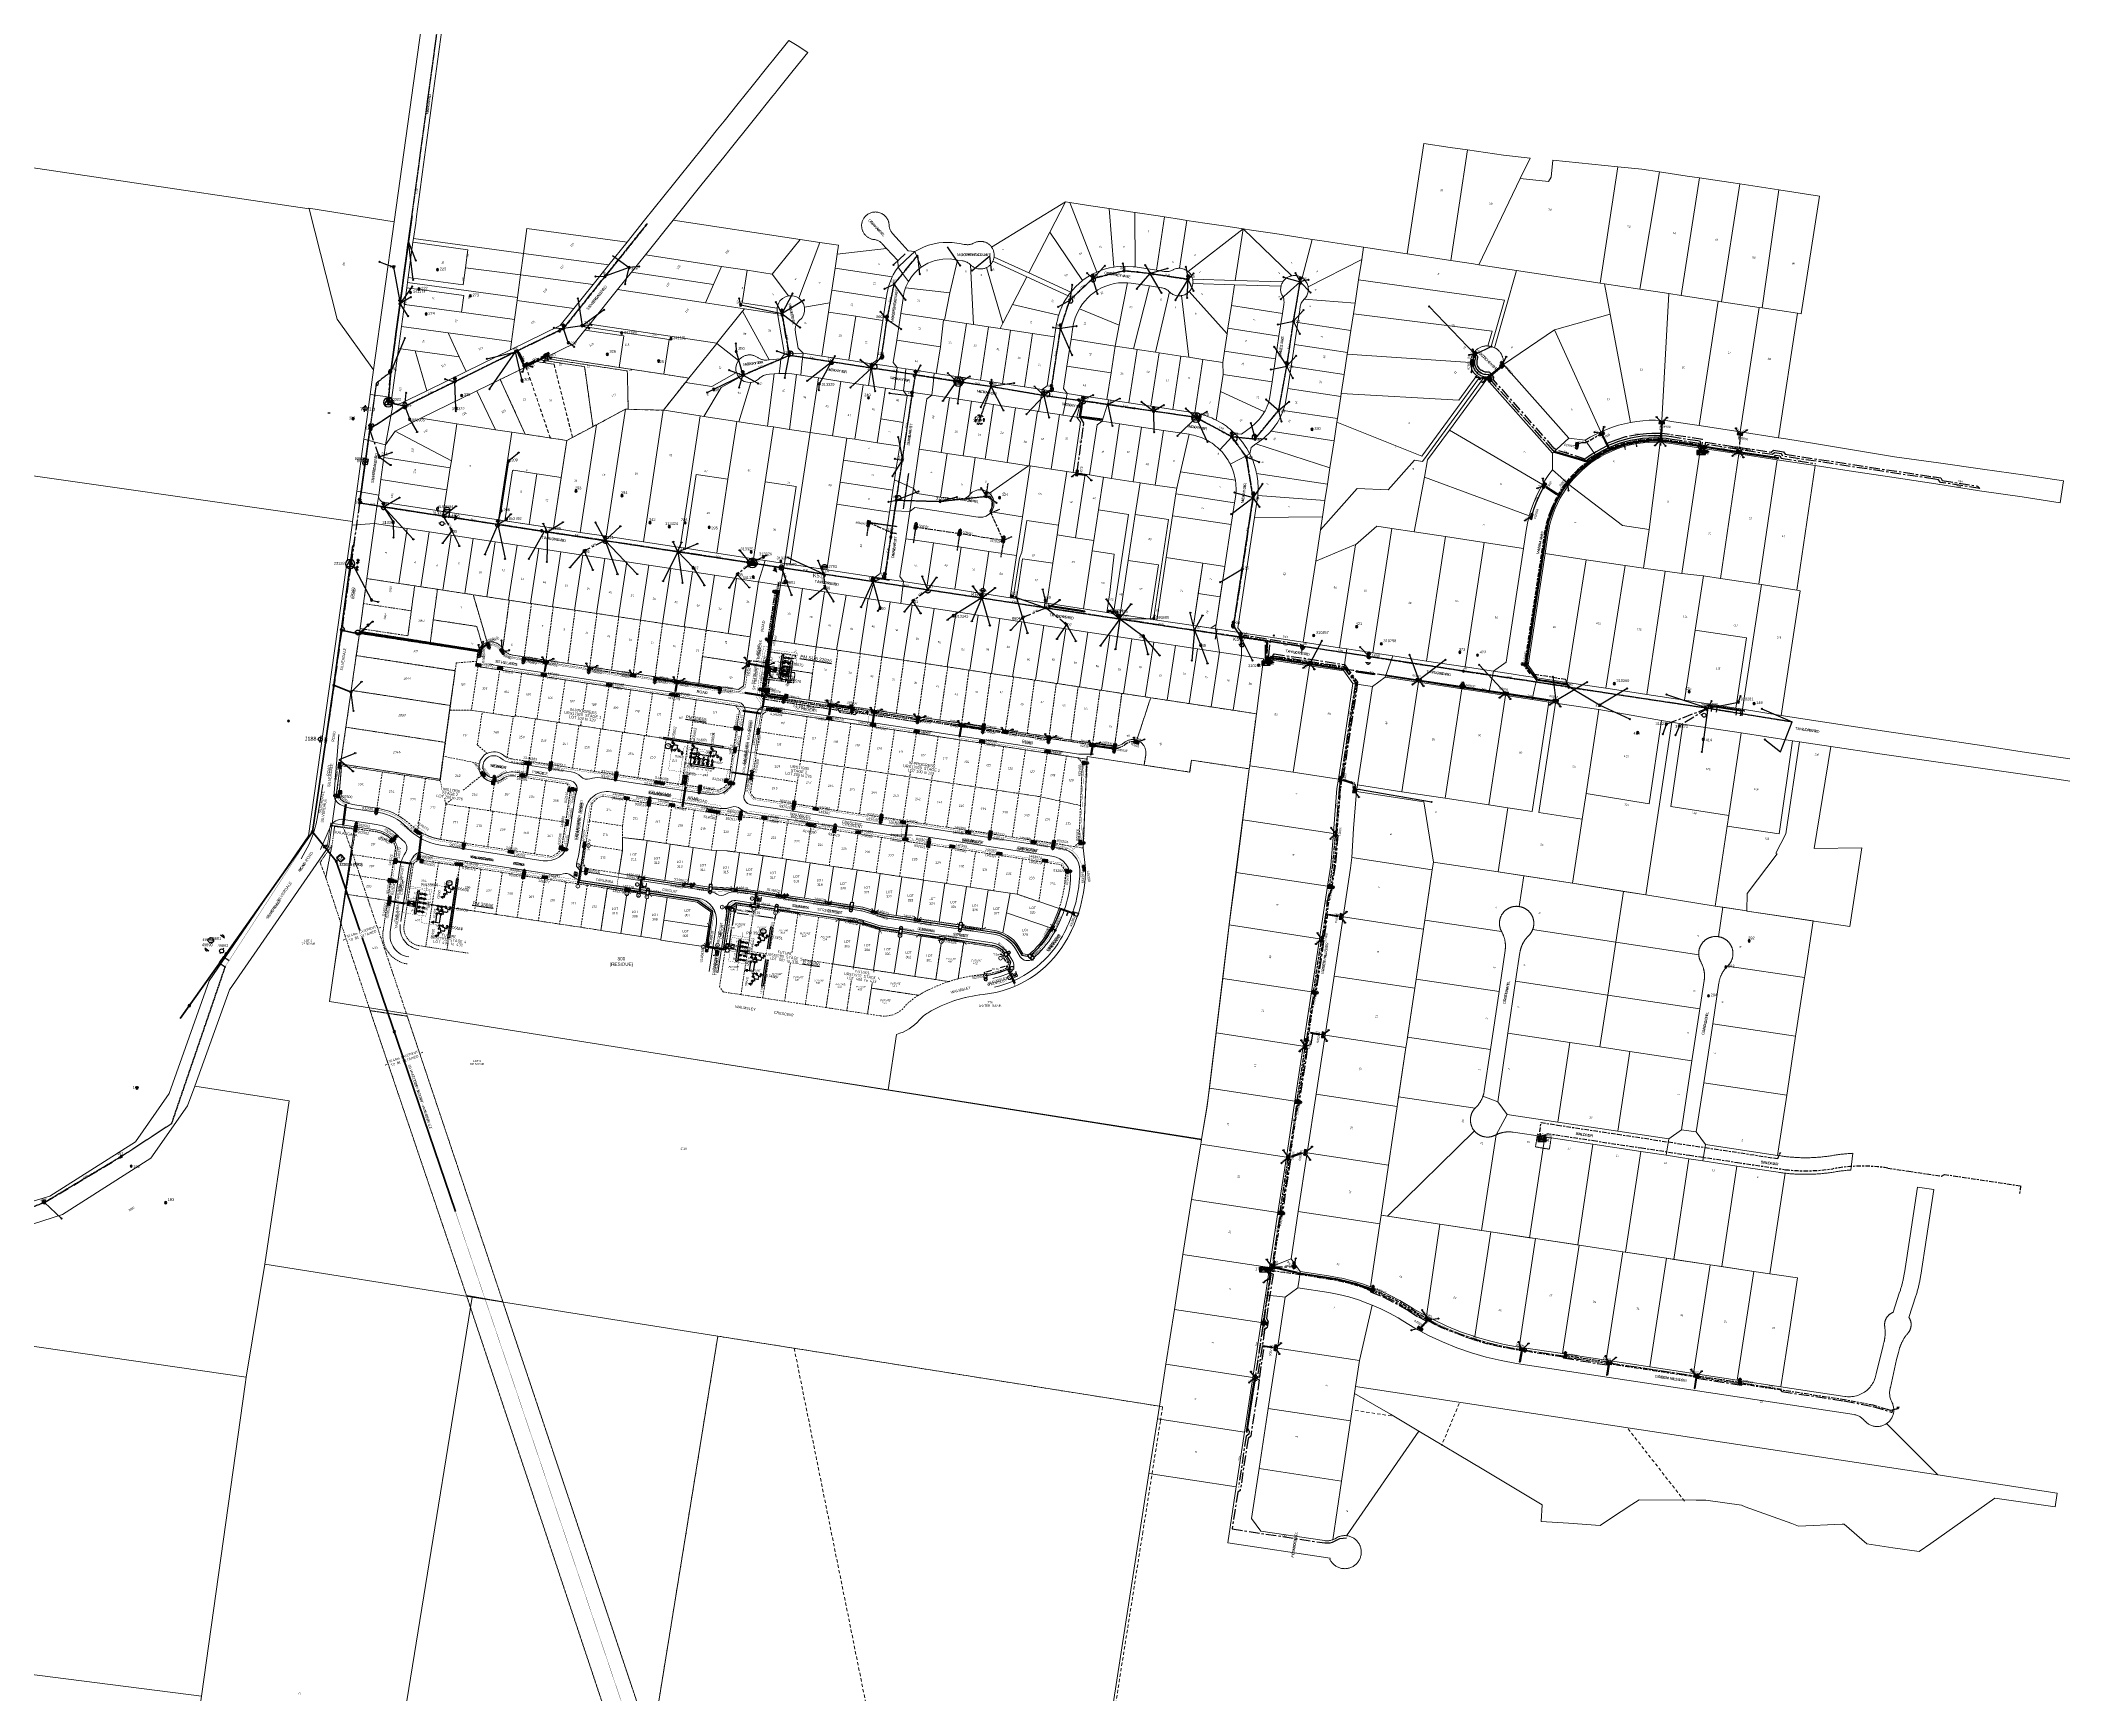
# Model space of a CAD drawing. Header units: metres. Extents: x 277548 to 280124, y 6243677 to 6246862.
# Drawn here: x 278205 to 280038, y 6244321 to 6245820 of the extents above; entities that cross this region are included whole.
import ezdxf
from ezdxf.enums import TextEntityAlignment as Align

# ---------------------------------------------------------------- set-up
doc = ezdxf.new("R2010")
doc.units = ezdxf.units.M
for name, pattern in [('A', [0]), ('Cable Exist OH', [1, 1, 0]), ('Cable Exist UG', [8.2, 4, -1.2, 1.8, -1.2]), ('Cable New OH', [6, 4, -2]), ('CENTERX2', [4, 2.5, -0.5, 0.5, -0.5]), ('Dash', [5, 3, -2]), ('DASHDOT', [1, 0.5, -0.25, 0, -0.25]), ('DASHDOT2', [0.5, 0.25, -0.125, 0, -0.125]), ('DASHED', [0.75, 0.5, -0.25]), ('DIVIDE', [1.25, 0.5, -0.25, 0, -0.25, 0, -0.25]), ('DIVIDE2', [0.625, 0.25, -0.125, 0, -0.125, 0, -0.125]), ('DOT', [0.25, 0, -0.25]), ('HIDDEN', [0.375, 0.25, -0.125]), ('HIDDEN2', [0.1875, 0.125, -0.0625]), ('IE Trench LV', [6.5, 5, -1.5]), ('IECLAUG', [3, 2, -1]), ('IECLCENT', [15.5, 9.5, -2, 2, -2]), ('PHANTOM2', [1.25, 0.625, -0.125, 0.125, -0.125, 0.125, -0.125]), ('Trench-Service', [1.5, 1, -0.5])]:
    doc.linetypes.add(name, pattern=pattern)
doc.layers.get('0').update_dxf_attribs({"color": 6})
for name, color, linetype, plot in [('_User Measure 240 LV CL', 6, 'Continuous', False), ('_User Measure 240 LV RL', 6, 'Continuous', False), ('_User Measure 50 LV', 6, 'Continuous', False), ('_User measure SL', 3, 'Continuous', False), ('UNKNOWN_FEATURES', 1, 'DASHED', False)]:
    doc.layers.add(name, color=color, linetype=linetype, plot=plot)
for name, color, linetype in [('_User Measure HV', 10, 'Continuous'), ('_User Measure HV RL', 16, 'Continuous'), ('Duct_SP_EXT', 7, 'Continuous'), ('Duct_SP_NEW', 2, 'Continuous'), ('Equip_HV_EXT', 7, 'Continuous'), ('Equip_HV_NEW', 2, 'Continuous'), ('Equip_LV_EXT', 7, 'Continuous'), ('Equip_LV_NEW', 2, 'Continuous'), ('Equip_SL_EXT', 7, 'Continuous'), ('Equip_SP_HV_EXT', 7, 'Continuous'), ('Equip_SP_HV_NEW', 2, 'Continuous'), ('Equip_SP_LV_EXT', 7, 'Continuous'), ('Equip_SP_SL_EXT', 7, 'Continuous'), ('Equip_SP_SL_NEW', 2, 'Continuous'), ('Mains_HV_EXT', 7, 'Continuous'), ('Mains_HV_NEW', 2, 'Continuous'), ('Mains_HV_NEW_U72', 2, 'Continuous'), ('Mains_LV_EXT', 7, 'Continuous'), ('Mains_LV_NEW_T84', 2, 'Continuous'), ('Mains_LV_New_T94', 2, 'Continuous'), ('Mains_LV_SL_EXT', 7, 'Continuous'), ('Mains_SL_EXT', 7, 'Continuous'), ('Mains_SL_NEW_R6', 2, 'Continuous'), ('Mains_TR_EXT', 7, 'Continuous'), ('Mains_TR_HV_EXT', 7, 'Continuous'), ('Notes', 7, 'Continuous'), ('Notes_HV_MISC', 7, 'Continuous'), ('Notes_LV_MISC', 7, 'Continuous'), ('Notes_SP_MISC', 7, 'Continuous'), ('Notes_SP_NEW', 2, 'Continuous'), ('Services_SP_EXT', 7, 'Continuous'), ('Services_SP_NEW_UG', 7, 'Trench-Service'), ('Span_SP_MISC', 7, 'Continuous'), ('Sub_HV_EXT', 7, 'Continuous'), ('Sub_LV_EXT', 7, 'Continuous'), ('Sub_LV_NEW', 2, 'Continuous'), ('Sub_SP_EXT', 7, 'Continuous'), ('Sub_SP_NEW', 2, 'Continuous'), ('Sub_SP_TR_HV_LV_EXT', 7, 'Continuous'), ('SupportsOH_SP_TR_HV_LV_SL_EXT', 7, 'Continuous'), ('SupportsOH_SP_TR_HV_LV_SL_NEW', 7, 'Continuous'), ('SupportsUG_SP_HV_EXT', 7, 'Continuous'), ('SupportsUG_SP_LV_EXT', 7, 'Continuous'), ('SupportsUG_SP_LV_NEW', 2, 'Continuous'), ('SupportsUG_SP_LV_SL_EXT', 7, 'Continuous'), ('SupportsUG_SP_LV_SL_NEW', 2, 'Continuous'), ('Trench_SP_NEW', 2, 'Continuous')]:
    doc.layers.add(name, color=color, linetype=linetype)
doc.layers.add('_User Measure SL RL', color=7, linetype='Continuous', true_color=0x00c763, plot=False)
for name, color, linetype, lineweight, true_color in [('_User ZKERB-3-1', 7, 'Continuous', 0, 0x949494), ('_User ZLOT-1-1', 7, 'Continuous', 0, 0x0000f0), ('_User ZMEDIAN-1-1', 7, 'Continuous', 0, 0x949494), ('_User ZROAD NAMES', 7, 'Continuous', 0, 0xa50000), ('_User ZSTG1-1-1', 7, 'Continuous', 0, 0x0000f0), ('_User ZSTG2-1-1', 7, 'Continuous', 0, 0x0000f0), ('_User ZSTG4-1-1', 7, 'Continuous', 0, 0x0000f0), ('_User ZSTG5-1-1', 7, 'Continuous', 0, 0x0000f0), ('X_SY120292_SURVEY$0$POWER', 7, 'ACAD_ISO03W100', 0, 0x999999)]:
    doc.layers.add(name, color=color, linetype=linetype, lineweight=lineweight, true_color=true_color)
for name, color, linetype, lineweight in [('_User ZSTG1-1-5', 7, 'Continuous', 0), ('_User ZSTG2-1-5', 7, 'Continuous', 0), ('_User ZSTG3-1-5', 7, 'Continuous', 0), ('_User ZSTG4-1-5', 7, 'Continuous', 0), ('_User ZSTG5-1-5', 7, 'Continuous', 0), ('Cadastre Developer_SP_EXT', 9, 'Continuous', 5), ('Cadastre Developer_SP_NEW', 253, 'Continuous', 5), ('Cadastre Land Parcels_SP_EXT', 9, 'Continuous', 5), ('Cadastre Other Property_SP_EXT', 9, 'HIDDEN', 5), ('Cadastre Roads_SP_EXT', 94, 'Continuous', 15)]:
    doc.layers.add(name, color=color, linetype=linetype, lineweight=lineweight)
doc.styles.add('ARIAL', font='arial.ttf', dxfattribs={"height": 2})
doc.styles.add('COLUMN_LABEL', font='arial.ttf')
doc.styles.add('HVSW_LABEL', font='arial.ttf')
doc.styles.add('iecARIAL', font='arial.ttf', dxfattribs={"height": 2})
doc.styles.add('iecISOCP', font='isocp.shx')
doc.styles.add('ieISOCP', font='isocp.shx')
doc.styles.add('IESYMBOL1', font='isocp.shx')
doc.styles.add('POLE_LABEL', font='arial.ttf')
doc.styles.add('SL_LABEL', font='arial.ttf')
doc.styles.add('SLCP_LABEL', font='arial.ttf', dxfattribs={"height": 3.5})
doc.styles.get("Standard").update_dxf_attribs({"font": 'arial.ttf'})
doc.styles.add('Style-simplex', font='simplex.shx')
doc.styles.add('SWG_LABEL', font='arial.ttf')
doc.styles.add('SWITCH_LABEL', font='arial.ttf', dxfattribs={"height": 2.5})
doc.linetypes.add('ACAD_ISO03W100', pattern='A,19.99993,-1.720709,["^E",Style-simplex,S=0.125,R=0,X=0,Y=0],-3.281901', length=25.00254)
doc.linetypes.add('Cable 4', pattern='A,5.25,-0.1,["o",Standard,S=2,R=0,X=1.2,Y=-0.7],-4', length=9.35)
doc.linetypes.add('Cable E UG', pattern='A,6,-0.5,["E",Standard,S=1.7,R=0,X=0.5,Y=-1],-2.9', length=9.4)
doc.linetypes.add('Cable New UG', pattern='A,7,-0.25,["x",Standard,S=2,R=0,X=0.2,Y=-0.8],-2.1', length=9.35)
doc.linetypes.add('IE Trench HV', pattern='A,7,-0.2,["/",Standard,S=3,R=0,X=0.6,Y=-1.4],-2.5', length=9.7)
doc.dimstyles.get("Standard").update_dxf_attribs({"dimtxt": 0.18, "dimasz": 0.18, "dimexe": 0.18, "dimexo": 0.0625, "dimgap": 0.09, "dimtad": 0, "dimtih": 1, "dimtoh": 1, "dimdec": 4, "dimzin": 0, "dimdsep": 46, "dimtxsty": 'Standard', "dimcen": 0.09, "dimadec": 0, "dimazin": 0, "dimtfac": 1, "dimtdec": 4, "dimtofl": 0, "dimtmove": 0, "dimatfit": 3, "dimfxl": 1, "dimtolj": 1, "dimtzin": 0, "dimarcsym": 0})

# ---------------------------------------------------------------- blocks, each defined once
blk = doc.blocks.new('SUB_POLE_EXT')
blk.add_wipeout([(0, 4.2), (0.4, 4.2), (0.8, 4.1), (1.2, 4), (1.6, 3.9), (2, 3.7), (2.3, 3.5), (2.7, 3.3), (3, 3), (3.3, 2.7), (3.5, 2.3), (3.8, 1.9), (3.9, 1.6), (4, 1.2), (4.2, 0.6), (4.2, 0), (4.2, -0.6), (4.1, -1.1), (3.9, -1.6), (3.6, -2.2), (3.2, -2.7), (3, -3), (2.7, -3.3), (2.4, -3.5), (2, -3.7), (1.6, -3.9), (1.3, -4), (0.8, -4.1), (0.4, -4.2), (0, -4.2), (-0.4, -4.2), (-0.8, -4.1), (-1.2, -4), (-1.6, -3.9), (-2, -3.7), (-2.4, -3.5), (-2.7, -3.3), (-3, -3), (-3.2, -2.7), (-3.5, -2.3), (-3.7, -2), (-3.9, -1.6), (-4, -1.2), (-4.2, -0.8), (-4.2, -0.1), (-4.2, 0.4), (-4.1, 0.8), (-4, 1.3), (-3.9, 1.6), (-3.7, 2), (-3.5, 2.4), (-3.3, 2.7), (-3, 3), (-2.7, 3.3), (-2.3, 3.5), (-2, 3.7), (-1.6, 3.9), (-1.2, 4), (-0.8, 4.2), (-0.4, 4.2)])
blk.add_line((2.2, 0.5), (2.2, 0.5, 0))
blk.add_lwpolyline([(-4.2, 0, 1), (4.2, 0, 1)], format="xyb", close=True)
blk.add_lwpolyline([(2.1, 0.5), (0, 4.2), (-3.7, -2.1), (3.7, -2.1)], close=True)
for tag, height, flags, p in [('STREET_CODE', 0.2, 9, (1.5, 0)), ('ASSET_NUM', 2.5, 8, (2, 2)), ('CONSTRUCTED_VOLTAGE', 0.2, 9, (1.5, -0.2)), ('NO_PHASES', 0.2, 9, (1.5, -0.4)), ('OPERATING_VOLTAGE', 0.2, 9, (1.5, -0.6)), ('OPERATED_BY', 0.2, 9, (1.5, -0.8)), ('MAINTAINED_BY', 0.2, 9, (1.5, -1)), ('ORIENTATION', 0.2, 9, (1.5, -1.2)), ('OWNED_BY', 0.2, 9, (1.5, -1.4)), ('SECONDARY_VOLTAGE', 0.2, 9, (1.5, -1.6)), ('STATE', 0.2, 9, (1.5, -1.8)), ('SUBSTATION_TYPE', 0.2, 9, (1.5, -2)), ('USAGE', 0.2, 9, (1.5, -2.2)), ('LEGEND', 0.2, 9, (1.5, -2.4)), ('LOCATION', 0.2, 9, (1.5, -2.6)), ('STREETNAME', 0.2, 9, (1.5, -2.8)), ('SUBURB', 0.2, 9, (1.5, -3)), ('NOTES', 0.2, 9, (1.5, -3.2)), ('Z', 0.2, 1, (1.5, -3.4))]:
    blk.add_attdef(tag, text='', height=height, dxfattribs=dict(flags=flags)).set_placement(p, align=Align.MIDDLE_LEFT)
blk = doc.blocks.new('SUB_PADMOUNT_EXT')
for points in [[(0, 0), (-3.84, 1.92), (-3.84, -1.92)], [(0, 0), (3.84, 1.92), (3.84, -1.92)]]:
    blk.add_hatch(color=256).paths.add_polyline_path(points)
for p, q in [((3.84, 1.92), (-3.84, -1.92)), ((-3.84, 1.92), (3.84, -1.92))]:
    blk.add_line(p, q)
blk.add_lwpolyline([(-3.84, -1.92), (3.84, -1.92), (3.84, 1.92), (-3.84, 1.92)], close=True)
for tag, height, flags, p in [('STREET_CODE', 0.2, 9, (1.5, 0)), ('ASSET_NUM', 2.5, 8, (2, 2)), ('CONSTRUCTED_VOLTAGE', 0.2, 9, (1.5, -0.2)), ('OPERATING_VOLTAGE', 0.2, 9, (1.5, -0.6)), ('ORIENTATION', 0.2, 9, (1.5, -0.8)), ('OWNED_BY', 0.2, 9, (1.5, -1)), ('OPERATED_BY', 0.2, 9, (1.5, -1.2)), ('SECONDARY_VOLTAGE', 0.2, 9, (1.5, -1.6)), ('STATE', 0.2, 9, (1.5, -1.8)), ('SUBSTATION_TYPE', 0.2, 9, (1.5, -2.2)), ('STREETNAME', 0.2, 9, (1.5, -3)), ('SUBURB', 0.2, 9, (1.5, -3.2)), ('Z', 0.2, 1, (1.5, -3.6)), ('NO_PHASES', 0.2, 9, (1.5, -0.4)), ('MAINTAINED_BY', 0.2, 9, (1.5, -1.4)), ('PARENT', 0.2, 9, (1.5, -2)), ('USAGE', 0.2, 9, (1.5, -2.4)), ('LEGEND', 0.2, 9, (1.5, -2.6)), ('LOCATION', 0.2, 9, (1.5, -2.8)), ('NOTES', 0.2, 9, (1.5, -3.4))]:
    blk.add_attdef(tag, text='', height=height, dxfattribs=dict(flags=flags)).set_placement(p, align=Align.MIDDLE_LEFT)
blk = doc.blocks.new('*U61')
for points in [[(0, 0), (-3.5, 2.5), (-4.1, -1.3)], [(0, 0), (4.1, 1.3), (3.5, -2.5)]]:
    blk.add_hatch(color=256).paths.add_polyline_path(points)
for p, q in [((4.1, 1.3), (-4.1, -1.3)), ((-3.5, 2.5), (3.5, -2.5))]:
    blk.add_line(p, q)
blk.add_lwpolyline([(-4.1, -1.3), (3.5, -2.5), (4.1, 1.3), (-3.5, 2.5)], close=True)
for tag, height, flags, p in [('STREET_CODE', 0.2, 9, (1.5, 0)), ('ASSET_NUM', 2.5, 8, (2, 2)), ('CONSTRUCTED_VOLTAGE', 0.2, 9, (1.5, -0.2)), ('NO_PHASES', 0.2, 9, (1.5, -0.4)), ('OPERATING_VOLTAGE', 0.2, 9, (1.5, -0.6)), ('ORIENTATION', 0.2, 9, (1.5, -0.8)), ('OWNED_BY', 0.2, 9, (1.5, -1)), ('OPERATED_BY', 0.2, 9, (1.5, -1.2)), ('MAINTAINED_BY', 0.2, 9, (1.5, -1.4)), ('SECONDARY_VOLTAGE', 0.2, 9, (1.5, -1.6)), ('STATE', 0.2, 9, (1.5, -1.8)), ('PARENT', 0.2, 9, (1.5, -2)), ('SUBSTATION_TYPE', 0.2, 9, (1.5, -2.2)), ('USAGE', 0.2, 9, (1.5, -2.4)), ('LEGEND', 0.2, 9, (1.5, -2.6)), ('LOCATION', 0.2, 9, (1.5, -2.8)), ('STREETNAME', 0.2, 9, (1.5, -3)), ('SUBURB', 0.2, 9, (1.5, -3.2)), ('NOTES', 0.2, 9, (1.5, -3.4)), ('Z', 0.2, 1, (1.5, -3.6))]:
    blk.add_attdef(tag, text='', height=height, dxfattribs=dict(flags=flags)).set_placement(p, align=Align.MIDDLE_LEFT)
blk = doc.blocks.new('COLUMN_EXT')
blk.add_hatch(color=256).paths.add_polyline_path([(-1.5, 1.5), (-1.5, -1.5), (1.5, -1.5), (1.5, 1.5)])
blk.add_lwpolyline([(-1.5, -1.5), (1.5, -1.5), (1.5, 1.5), (-1.5, 1.5)], close=True)
at = {"flags": 9}
for tag, style, p in [('STRUCTURE_PLANT_NUMBER', 'POLE_LABEL', (1.8, 0)), ('STREET_CODE', 'COLUMN_LABEL', (1.8, -0.2))]:
    blk.add_attdef(tag, text='', height=0.2, dxfattribs=dict(at, style=style)).set_placement(p, align=Align.MIDDLE_LEFT)
at = {"style": 'COLUMN_LABEL', "oblique": 15, "flags": 8}
blk.add_attdef('ASSET_NUM', text='', height=2, dxfattribs=at).set_placement((2, 2), align=Align.MIDDLE_LEFT)
at = {"flags": 9}
for tag, p in [('COLUMN_TYPE', (1.8, -0.4)), ('OWNED_BY', (1.8, -0.6)), ('STATE', (1.8, -0.8)), ('USAGE', (1.8, -1)), ('LEGEND', (1.8, -1.2)), ('LOCATION', (1.8, -1.4)), ('STREETNAME', (1.8, -1.6)), ('SUBURB', (1.8, -1.8)), ('NOTES', (1.8, -2))]:
    blk.add_attdef(tag, text='', height=0.2, dxfattribs=at).set_placement(p, align=Align.MIDDLE_LEFT)
at = {"flags": 1}
blk.add_attdef('Z', (1.8, -2.4), '', height=0.2, dxfattribs=at)
blk = doc.blocks.new('PILLAR_EXT')
blk.add_hatch(color=256).paths.add_polyline_path([(-2.475, 0.99), (-2.475, -0.99), (2.475, -0.99), (2.475, 0.99)])
blk.add_lwpolyline([(-2.475, -0.99), (2.475, -0.99), (2.475, 0.99), (-2.475, 0.99)], close=True)
at = {"style": 'iecARIAL', "flags": 8}
blk.add_attdef('ASSET_NUM', text='', height=2, dxfattribs=at).set_placement((1.5, 3.5), align=Align.MIDDLE_RIGHT)
for tag, p, flags in [('OWNED_BY', (0, -0.2), 9), ('STATE', (0, -0.4), 9), ('SUPPORT_TYPE', (0, -0.6), 9), ('STREETNAME', (0, -1.8), 9), ('SUBURB', (0, -2), 1), ('USAGE', (0, -0.8), 9), ('LEGEND', (0, -1), 9), ('LOCATION', (0, -1.2), 9), ('NOTES', (0, -1.4), 9), ('PARENT', (0, -1.6), 9)]:
    blk.add_attdef(tag, p, '', height=0.2, dxfattribs=dict(flags=flags))
blk = doc.blocks.new('LV_OH_LINKS_OPEN_EXT')
for p, q in [((-0.2, 5), (-0.2, 5.5)), ((-0.2, 3), (-0.2, 2.5)), ((0.2, 5), (0.2, 5.5)), ((0.2, 3), (0.2, 2.5))]:
    blk.add_line(p, q)
blk.add_lwpolyline([(0, 3, 1), (0, 5, 1)], format="xyb", close=True)
at = {"flags": 1}
blk.add_attdef('Z', (0, 0), '', height=0.2, dxfattribs=at)
at = {"flags": 9}
for tag, p in [('ACTUAL_STATUS', (0, 0)), ('CONSTRUCTED_VOLTAGE', (0, -0.2)), ('NO_PHASES', (0, -0.4)), ('OPERATING_VOLTAGE', (0, -0.6)), ('ORIENTATION', (0, -0.8)), ('OWNED_BY', (0, -1)), ('STATE', (0, -1.2)), ('SWITCH_TYPE', (0, -1.4)), ('USAGE', (0, -1.6)), ('LEGEND', (0, -1.8)), ('NOTES', (0, -2))]:
    blk.add_attdef(tag, text='', height=0.2, dxfattribs=at).set_placement(p, align=Align.MIDDLE_LEFT)
blk = doc.blocks.new('LV_OH_LINKS_DISTFUSE_EXT')
for p, q in [((0, 0), (0.96, 0)), ((3.84, 0), (4.8, 0))]:
    blk.add_line(p, q)
blk.add_lwpolyline([(3.84, -1.2), (3.84, 1.2), (0.96, -1.2), (0.96, 1.2)], close=True)
at = {"flags": 9}
for tag, p in [('ACTUAL_STATUS', (0, 0)), ('CONSTRUCTED_VOLTAGE', (0, -0.2)), ('OPERATING_VOLTAGE', (0, -0.6)), ('ORIENTATION', (0, -0.8)), ('OWNED_BY', (0, -1)), ('STATE', (0, -1.2)), ('SWITCH_TYPE', (0, -1.4)), ('NO_PHASES', (0, -0.4)), ('USAGE', (0, -1.6)), ('NOTES', (0, -1.8))]:
    blk.add_attdef(tag, text='', height=0.2, dxfattribs=at).set_placement(p, align=Align.MIDDLE_LEFT)
at = {"flags": 1}
blk.add_attdef('Z', (0, 0), '', height=0.2, dxfattribs=at)
blk = doc.blocks.new('*U75')
at = {"lineweight": 15}
for p, q in [((-2.3, 4), (2.2, 4)), ((-1.5, 5.5), (-1.1, 5.1)), ((-1.5, 2.5), (-1.1, 2.9)), ((0, 1.7), (0, 6.2)), ((0, 0), (0, 2.5)), ((1.5, 5.5), (1.1, 5.1)), ((1.5, 2.5), (1.1, 2.9))]:
    blk.add_line(p, q, dxfattribs=at)
blk.add_circle((0, 4), 1.5, dxfattribs=at)
for tag, p, height, flags in [('CONSTRUCTED_VOLTAGE', (1, -0.7), 0.2, 9), ('CONTROL_TYPE', (1, -0.9), 0.2, 9), ('LANTERN_PURPOSE', (1, -1.1), 0.2, 9), ('LANTERN_TYPE', (1, -1.3), 0.2, 9), ('NO_PHASES', (1, -1.5), 0.2, 9), ('OPERATING_VOLTAGE', (1, -1.7), 0.2, 9), ('ORIENTATION', (1, -1.9), 0.2, 9), ('OWNED_BY', (1, -2.1), 0.2, 9), ('STATE', (1, -2.3), 0.2, 9), ('USAGE', (1, -2.5), 0.2, 9), ('CEXIST', (1, -2.7), 0.2, 9), ('CNEW', (1, -2.9), 0.2, 9), ('CNUMBER', (1, -3.1), 0.2, 9), ('CREMOVE', (1, -3.3), 0.2, 9), ('CREPLACE', (1, -3.5), 0.2, 9), ('LKINGHEIGHT', (1, -3.7), 0.2, 9), ('LBRACKET', (1, -3.9), 0.2, 9), ('LBRACKETVOCAB', (1, -4.1), 0.2, 9), ('LCATEGORY', (1, -4.3), 0.2, 9), ('LCHARGE1', (1, -4.5), 0.2, 9), ('LCHARGE1PERCENT', (1, -4.7), 0.2, 9), ('LCHARGE2', (1, -4.9), 0.2, 9), ('LCHARGE2PERCENT', (1, -5.1), 0.2, 9), ('LCHARGE3', (1, -5.3), 0.2, 9), ('LCHARGE3PERCENT', (1, -5.5), 0.2, 9), ('LEXIST', (1, -5.7), 0.2, 9), ('LLAMP', (1, -5.9), 0.2, 9), ('LLAMPVOCAB', (1, -6.1), 0.2, 9), ('LMAST', (1, -6.3), 0.2, 9), ('LMASTVOCAB', (1, -6.5), 0.2, 9), ('LNEW', (1, -6.7), 0.2, 9), ('LANTNUMBER', (1, -6.9), 0.2, 9), ('LOUTREACH', (1, -7.3), 0.2, 9), ('LOUTREACHVOCAB', (1, -7.5), 0.2, 9), ('LRATECODE', (1, -7.7), 0.2, 9), ('LREMOVE', (1, -7.9), 0.2, 9), ('LREPLACE', (1, -8.1), 0.2, 9), ('LTYPE', (1, -8.3), 0.2, 9), ('LTYPEVOCAB', (1, -8.5), 0.2, 9), ('LEGEND', (1, -8.7), 0.2, 9), ('LOCATION', (1, -8.9), 0.2, 9), ('NOTES', (1, -9.1), 0.2, 9), ('STREETNAME', (1, -9.3), 0.2, 9), ('SUBURB', (1, -9.5), 0.2, 1), ('LNUMBER', (2.2, -3.3), 2.5, 8)]:
    blk.add_attdef(tag, p, '', height=height, dxfattribs=dict(flags=flags))
blk = doc.blocks.new('*U66')
at = {"lineweight": 15}
for p, q in [((-1.7, 0.3), (-6.1, 1.1)), ((-5.1, 2.4), (-4.8, 2)), ((-4.3, -1.5), (-3.5, 2.9)), ((-2.2, 1.9), (-2.7, 1.6)), ((0, 0), (-2.5, 0.5)), ((-5.6, -0.4), (-5.2, -0.1)), ((-2.8, -1), (-3.1, -0.5))]:
    blk.add_line(p, q, dxfattribs=at)
blk.add_circle((-3.9, 0.7), 1.5, dxfattribs=at)
for tag, p, height, flags in [('CONSTRUCTED_VOLTAGE', (1, -0.7), 0.2, 9), ('CONTROL_TYPE', (1, -0.9), 0.2, 9), ('LANTERN_PURPOSE', (1, -1.1), 0.2, 9), ('LANTERN_TYPE', (1, -1.3), 0.2, 9), ('NO_PHASES', (1, -1.5), 0.2, 9), ('OPERATING_VOLTAGE', (1, -1.7), 0.2, 9), ('ORIENTATION', (1, -1.9), 0.2, 9), ('OWNED_BY', (1, -2.1), 0.2, 9), ('STATE', (1, -2.3), 0.2, 9), ('USAGE', (1, -2.5), 0.2, 9), ('CEXIST', (1, -2.7), 0.2, 9), ('CNEW', (1, -2.9), 0.2, 9), ('CNUMBER', (1, -3.1), 0.2, 9), ('CREMOVE', (1, -3.3), 0.2, 9), ('CREPLACE', (1, -3.5), 0.2, 9), ('LKINGHEIGHT', (1, -3.7), 0.2, 9), ('LBRACKET', (1, -3.9), 0.2, 9), ('LBRACKETVOCAB', (1, -4.1), 0.2, 9), ('LCATEGORY', (1, -4.3), 0.2, 9), ('LCHARGE1', (1, -4.5), 0.2, 9), ('LCHARGE1PERCENT', (1, -4.7), 0.2, 9), ('LCHARGE2', (1, -4.9), 0.2, 9), ('LCHARGE2PERCENT', (1, -5.1), 0.2, 9), ('LCHARGE3', (1, -5.3), 0.2, 9), ('LCHARGE3PERCENT', (1, -5.5), 0.2, 9), ('LEXIST', (1, -5.7), 0.2, 9), ('LLAMP', (1, -5.9), 0.2, 9), ('LLAMPVOCAB', (1, -6.1), 0.2, 9), ('LMAST', (1, -6.3), 0.2, 9), ('LMASTVOCAB', (1, -6.5), 0.2, 9), ('LNEW', (1, -6.7), 0.2, 9), ('LANTNUMBER', (1, -6.9), 0.2, 9), ('LOUTREACH', (1, -7.3), 0.2, 9), ('LOUTREACHVOCAB', (1, -7.5), 0.2, 9), ('LRATECODE', (1, -7.7), 0.2, 9), ('LREMOVE', (1, -7.9), 0.2, 9), ('LREPLACE', (1, -8.1), 0.2, 9), ('LTYPE', (1, -8.3), 0.2, 9), ('LTYPEVOCAB', (1, -8.5), 0.2, 9), ('LEGEND', (1, -8.7), 0.2, 9), ('LOCATION', (1, -8.9), 0.2, 9), ('NOTES', (1, -9.1), 0.2, 9), ('STREETNAME', (1, -9.3), 0.2, 9), ('SUBURB', (1, -9.5), 0.2, 1), ('LNUMBER', (2.2, -3.3), 2.5, 8)]:
    blk.add_attdef(tag, p, '', height=height, dxfattribs=dict(flags=flags))
blk = doc.blocks.new('*U65')
at = {"lineweight": 15}
for p, q in [((-1.7, 0.3), (-6.1, 1.2)), ((-5.1, 2.5), (-4.7, 2)), ((-4.4, -1.4), (-3.5, 3)), ((-2.2, 1.9), (-2.7, 1.6)), ((0, 0), (-2.5, 0.5)), ((-5.6, -0.3), (-5.2, 0)), ((-2.8, -0.9), (-3.1, -0.5))]:
    blk.add_line(p, q, dxfattribs=at)
blk.add_circle((-3.9, 0.8), 1.5, dxfattribs=at)
for tag, p, height, flags in [('CONSTRUCTED_VOLTAGE', (1, -0.7), 0.2, 9), ('CONTROL_TYPE', (1, -0.9), 0.2, 9), ('LANTERN_PURPOSE', (1, -1.1), 0.2, 9), ('LANTERN_TYPE', (1, -1.3), 0.2, 9), ('NO_PHASES', (1, -1.5), 0.2, 9), ('OPERATING_VOLTAGE', (1, -1.7), 0.2, 9), ('ORIENTATION', (1, -1.9), 0.2, 9), ('OWNED_BY', (1, -2.1), 0.2, 9), ('STATE', (1, -2.3), 0.2, 9), ('USAGE', (1, -2.5), 0.2, 9), ('CEXIST', (1, -2.7), 0.2, 9), ('CNEW', (1, -2.9), 0.2, 9), ('CNUMBER', (1, -3.1), 0.2, 9), ('CREMOVE', (1, -3.3), 0.2, 9), ('CREPLACE', (1, -3.5), 0.2, 9), ('LKINGHEIGHT', (1, -3.7), 0.2, 9), ('LBRACKET', (1, -3.9), 0.2, 9), ('LBRACKETVOCAB', (1, -4.1), 0.2, 9), ('LCATEGORY', (1, -4.3), 0.2, 9), ('LCHARGE1', (1, -4.5), 0.2, 9), ('LCHARGE1PERCENT', (1, -4.7), 0.2, 9), ('LCHARGE2', (1, -4.9), 0.2, 9), ('LCHARGE2PERCENT', (1, -5.1), 0.2, 9), ('LCHARGE3', (1, -5.3), 0.2, 9), ('LCHARGE3PERCENT', (1, -5.5), 0.2, 9), ('LEXIST', (1, -5.7), 0.2, 9), ('LLAMP', (1, -5.9), 0.2, 9), ('LLAMPVOCAB', (1, -6.1), 0.2, 9), ('LMAST', (1, -6.3), 0.2, 9), ('LMASTVOCAB', (1, -6.5), 0.2, 9), ('LNEW', (1, -6.7), 0.2, 9), ('LANTNUMBER', (1, -6.9), 0.2, 9), ('LOUTREACH', (1, -7.3), 0.2, 9), ('LOUTREACHVOCAB', (1, -7.5), 0.2, 9), ('LRATECODE', (1, -7.7), 0.2, 9), ('LREMOVE', (1, -7.9), 0.2, 9), ('LREPLACE', (1, -8.1), 0.2, 9), ('LTYPE', (1, -8.3), 0.2, 9), ('LTYPEVOCAB', (1, -8.5), 0.2, 9), ('LEGEND', (1, -8.7), 0.2, 9), ('LOCATION', (1, -8.9), 0.2, 9), ('NOTES', (1, -9.1), 0.2, 9), ('STREETNAME', (1, -9.3), 0.2, 9), ('SUBURB', (1, -9.5), 0.2, 1), ('LNUMBER', (2.2, -3.3), 2.5, 8)]:
    blk.add_attdef(tag, p, '', height=height, dxfattribs=dict(flags=flags))
blk = doc.blocks.new('*U63')
at = {"lineweight": 15}
for p, q in [((0, 0), (-0.4, -2.5)), ((1.6, -4.3), (-2.9, -3.6)), ((-2.3, -5.2), (-1.9, -4.8)), ((-1.8, -2.3), (-1.5, -2.7)), ((-0.3, -1.7), (-1, -6.2)), ((0.6, -5.6), (0.2, -5.2)), ((1, -2.7), (0.6, -3.1))]:
    blk.add_line(p, q, dxfattribs=at)
blk.add_circle((-0.6, -3.9), 1.5, dxfattribs=at)
for tag, p, height, flags in [('CONSTRUCTED_VOLTAGE', (1, -0.7), 0.2, 9), ('CONTROL_TYPE', (1, -0.9), 0.2, 9), ('LANTERN_PURPOSE', (1, -1.1), 0.2, 9), ('LANTERN_TYPE', (1, -1.3), 0.2, 9), ('NO_PHASES', (1, -1.5), 0.2, 9), ('OPERATING_VOLTAGE', (1, -1.7), 0.2, 9), ('ORIENTATION', (1, -1.9), 0.2, 9), ('OWNED_BY', (1, -2.1), 0.2, 9), ('STATE', (1, -2.3), 0.2, 9), ('USAGE', (1, -2.5), 0.2, 9), ('CEXIST', (1, -2.7), 0.2, 9), ('CNEW', (1, -2.9), 0.2, 9), ('CNUMBER', (1, -3.1), 0.2, 9), ('CREMOVE', (1, -3.3), 0.2, 9), ('CREPLACE', (1, -3.5), 0.2, 9), ('LKINGHEIGHT', (1, -3.7), 0.2, 9), ('LBRACKET', (1, -3.9), 0.2, 9), ('LBRACKETVOCAB', (1, -4.1), 0.2, 9), ('LCATEGORY', (1, -4.3), 0.2, 9), ('LCHARGE1', (1, -4.5), 0.2, 9), ('LCHARGE1PERCENT', (1, -4.7), 0.2, 9), ('LCHARGE2', (1, -4.9), 0.2, 9), ('LCHARGE2PERCENT', (1, -5.1), 0.2, 9), ('LCHARGE3', (1, -5.3), 0.2, 9), ('LCHARGE3PERCENT', (1, -5.5), 0.2, 9), ('LEXIST', (1, -5.7), 0.2, 9), ('LLAMP', (1, -5.9), 0.2, 9), ('LLAMPVOCAB', (1, -6.1), 0.2, 9), ('LMAST', (1, -6.3), 0.2, 9), ('LMASTVOCAB', (1, -6.5), 0.2, 9), ('LNEW', (1, -6.7), 0.2, 9), ('LANTNUMBER', (1, -6.9), 0.2, 9), ('LOUTREACH', (1, -7.3), 0.2, 9), ('LOUTREACHVOCAB', (1, -7.5), 0.2, 9), ('LRATECODE', (1, -7.7), 0.2, 9), ('LREMOVE', (1, -7.9), 0.2, 9), ('LREPLACE', (1, -8.1), 0.2, 9), ('LTYPE', (1, -8.3), 0.2, 9), ('LTYPEVOCAB', (1, -8.5), 0.2, 9), ('LEGEND', (1, -8.7), 0.2, 9), ('LOCATION', (1, -8.9), 0.2, 9), ('NOTES', (1, -9.1), 0.2, 9), ('STREETNAME', (1, -9.3), 0.2, 9), ('SUBURB', (1, -9.5), 0.2, 1), ('LNUMBER', (2.2, -3.3), 2.5, 8)]:
    blk.add_attdef(tag, p, '', height=height, dxfattribs=dict(flags=flags))
blk = doc.blocks.new('*U64')
at = {"lineweight": 15}
for p, q in [((0, 0), (-0.5, -2.5)), ((1.5, -4.3), (-3, -3.5)), ((-2.4, -5.1), (-2, -4.8)), ((-1.9, -2.2), (-1.6, -2.7)), ((-0.3, -1.7), (-1.2, -6.1)), ((0.4, -5.6), (0.1, -5.2)), ((1, -2.8), (0.5, -3.1))]:
    blk.add_line(p, q, dxfattribs=at)
blk.add_circle((-0.7, -3.9), 1.5, dxfattribs=at)
for tag, p, height, flags in [('CONSTRUCTED_VOLTAGE', (1, -0.7), 0.2, 9), ('CONTROL_TYPE', (1, -0.9), 0.2, 9), ('LANTERN_PURPOSE', (1, -1.1), 0.2, 9), ('LANTERN_TYPE', (1, -1.3), 0.2, 9), ('NO_PHASES', (1, -1.5), 0.2, 9), ('OPERATING_VOLTAGE', (1, -1.7), 0.2, 9), ('ORIENTATION', (1, -1.9), 0.2, 9), ('OWNED_BY', (1, -2.1), 0.2, 9), ('STATE', (1, -2.3), 0.2, 9), ('USAGE', (1, -2.5), 0.2, 9), ('CEXIST', (1, -2.7), 0.2, 9), ('CNEW', (1, -2.9), 0.2, 9), ('CNUMBER', (1, -3.1), 0.2, 9), ('CREMOVE', (1, -3.3), 0.2, 9), ('CREPLACE', (1, -3.5), 0.2, 9), ('LKINGHEIGHT', (1, -3.7), 0.2, 9), ('LBRACKET', (1, -3.9), 0.2, 9), ('LBRACKETVOCAB', (1, -4.1), 0.2, 9), ('LCATEGORY', (1, -4.3), 0.2, 9), ('LCHARGE1', (1, -4.5), 0.2, 9), ('LCHARGE1PERCENT', (1, -4.7), 0.2, 9), ('LCHARGE2', (1, -4.9), 0.2, 9), ('LCHARGE2PERCENT', (1, -5.1), 0.2, 9), ('LCHARGE3', (1, -5.3), 0.2, 9), ('LCHARGE3PERCENT', (1, -5.5), 0.2, 9), ('LEXIST', (1, -5.7), 0.2, 9), ('LLAMP', (1, -5.9), 0.2, 9), ('LLAMPVOCAB', (1, -6.1), 0.2, 9), ('LMAST', (1, -6.3), 0.2, 9), ('LMASTVOCAB', (1, -6.5), 0.2, 9), ('LNEW', (1, -6.7), 0.2, 9), ('LANTNUMBER', (1, -6.9), 0.2, 9), ('LOUTREACH', (1, -7.3), 0.2, 9), ('LOUTREACHVOCAB', (1, -7.5), 0.2, 9), ('LRATECODE', (1, -7.7), 0.2, 9), ('LREMOVE', (1, -7.9), 0.2, 9), ('LREPLACE', (1, -8.1), 0.2, 9), ('LTYPE', (1, -8.3), 0.2, 9), ('LTYPEVOCAB', (1, -8.5), 0.2, 9), ('LEGEND', (1, -8.7), 0.2, 9), ('LOCATION', (1, -8.9), 0.2, 9), ('NOTES', (1, -9.1), 0.2, 9), ('STREETNAME', (1, -9.3), 0.2, 9), ('SUBURB', (1, -9.5), 0.2, 1), ('LNUMBER', (2.2, -3.3), 2.5, 8)]:
    blk.add_attdef(tag, p, '', height=height, dxfattribs=dict(flags=flags))
blk = doc.blocks.new('*U62')
at = {"lineweight": 15}
for p, q in [((0, 0), (-0.3, -2.5)), ((1.7, -4.3), (-2.8, -3.7)), ((-2.2, -5.2), (-1.7, -4.9)), ((-1.8, -2.3), (-1.4, -2.8)), ((-0.2, -1.7), (-0.8, -6.2)), ((0.7, -5.6), (0.4, -5.2)), ((1.1, -2.7), (0.7, -3.1))]:
    blk.add_line(p, q, dxfattribs=at)
blk.add_circle((-0.5, -4), 1.5, dxfattribs=at)
for tag, p, height, flags in [('CONSTRUCTED_VOLTAGE', (1, -0.7), 0.2, 9), ('CONTROL_TYPE', (1, -0.9), 0.2, 9), ('LANTERN_PURPOSE', (1, -1.1), 0.2, 9), ('LANTERN_TYPE', (1, -1.3), 0.2, 9), ('NO_PHASES', (1, -1.5), 0.2, 9), ('OPERATING_VOLTAGE', (1, -1.7), 0.2, 9), ('ORIENTATION', (1, -1.9), 0.2, 9), ('OWNED_BY', (1, -2.1), 0.2, 9), ('STATE', (1, -2.3), 0.2, 9), ('USAGE', (1, -2.5), 0.2, 9), ('CEXIST', (1, -2.7), 0.2, 9), ('CNEW', (1, -2.9), 0.2, 9), ('CNUMBER', (1, -3.1), 0.2, 9), ('CREMOVE', (1, -3.3), 0.2, 9), ('CREPLACE', (1, -3.5), 0.2, 9), ('LKINGHEIGHT', (1, -3.7), 0.2, 9), ('LBRACKET', (1, -3.9), 0.2, 9), ('LBRACKETVOCAB', (1, -4.1), 0.2, 9), ('LCATEGORY', (1, -4.3), 0.2, 9), ('LCHARGE1', (1, -4.5), 0.2, 9), ('LCHARGE1PERCENT', (1, -4.7), 0.2, 9), ('LCHARGE2', (1, -4.9), 0.2, 9), ('LCHARGE2PERCENT', (1, -5.1), 0.2, 9), ('LCHARGE3', (1, -5.3), 0.2, 9), ('LCHARGE3PERCENT', (1, -5.5), 0.2, 9), ('LEXIST', (1, -5.7), 0.2, 9), ('LLAMP', (1, -5.9), 0.2, 9), ('LLAMPVOCAB', (1, -6.1), 0.2, 9), ('LMAST', (1, -6.3), 0.2, 9), ('LMASTVOCAB', (1, -6.5), 0.2, 9), ('LNEW', (1, -6.7), 0.2, 9), ('LANTNUMBER', (1, -6.9), 0.2, 9), ('LOUTREACH', (1, -7.3), 0.2, 9), ('LOUTREACHVOCAB', (1, -7.5), 0.2, 9), ('LRATECODE', (1, -7.7), 0.2, 9), ('LREMOVE', (1, -7.9), 0.2, 9), ('LREPLACE', (1, -8.1), 0.2, 9), ('LTYPE', (1, -8.3), 0.2, 9), ('LTYPEVOCAB', (1, -8.5), 0.2, 9), ('LEGEND', (1, -8.7), 0.2, 9), ('LOCATION', (1, -8.9), 0.2, 9), ('NOTES', (1, -9.1), 0.2, 9), ('STREETNAME', (1, -9.3), 0.2, 9), ('SUBURB', (1, -9.5), 0.2, 1), ('LNUMBER', (2.2, -3.3), 2.5, 8)]:
    blk.add_attdef(tag, p, '', height=height, dxfattribs=dict(flags=flags))
blk = doc.blocks.new('*U70')
at = {"lineweight": 15}
for p, q in [((0, 0), (-0.3, -2.5)), ((1.7, -4.3), (-2.8, -3.7)), ((-2.2, -5.2), (-1.7, -4.9)), ((-1.8, -2.3), (-1.4, -2.8)), ((-0.2, -1.7), (-0.8, -6.2)), ((0.7, -5.6), (0.4, -5.2)), ((1.1, -2.7), (0.7, -3.1))]:
    blk.add_line(p, q, dxfattribs=at)
blk.add_circle((-0.5, -4), 1.5, dxfattribs=at)
for tag, p, height, flags in [('CONSTRUCTED_VOLTAGE', (1, -0.7), 0.2, 9), ('CONTROL_TYPE', (1, -0.9), 0.2, 9), ('LANTERN_PURPOSE', (1, -1.1), 0.2, 9), ('LANTERN_TYPE', (1, -1.3), 0.2, 9), ('NO_PHASES', (1, -1.5), 0.2, 9), ('OPERATING_VOLTAGE', (1, -1.7), 0.2, 9), ('ORIENTATION', (1, -1.9), 0.2, 9), ('OWNED_BY', (1, -2.1), 0.2, 9), ('STATE', (1, -2.3), 0.2, 9), ('USAGE', (1, -2.5), 0.2, 9), ('CEXIST', (1, -2.7), 0.2, 9), ('CNEW', (1, -2.9), 0.2, 9), ('CNUMBER', (1, -3.1), 0.2, 9), ('CREMOVE', (1, -3.3), 0.2, 9), ('CREPLACE', (1, -3.5), 0.2, 9), ('LKINGHEIGHT', (1, -3.7), 0.2, 9), ('LBRACKET', (1, -3.9), 0.2, 9), ('LBRACKETVOCAB', (1, -4.1), 0.2, 9), ('LCATEGORY', (1, -4.3), 0.2, 9), ('LCHARGE1', (1, -4.5), 0.2, 9), ('LCHARGE1PERCENT', (1, -4.7), 0.2, 9), ('LCHARGE2', (1, -4.9), 0.2, 9), ('LCHARGE2PERCENT', (1, -5.1), 0.2, 9), ('LCHARGE3', (1, -5.3), 0.2, 9), ('LCHARGE3PERCENT', (1, -5.5), 0.2, 9), ('LEXIST', (1, -5.7), 0.2, 9), ('LLAMP', (1, -5.9), 0.2, 9), ('LLAMPVOCAB', (1, -6.1), 0.2, 9), ('LMAST', (1, -6.3), 0.2, 9), ('LMASTVOCAB', (1, -6.5), 0.2, 9), ('LNEW', (1, -6.7), 0.2, 9), ('LANTNUMBER', (1, -6.9), 0.2, 9), ('LOUTREACH', (1, -7.3), 0.2, 9), ('LOUTREACHVOCAB', (1, -7.5), 0.2, 9), ('LRATECODE', (1, -7.7), 0.2, 9), ('LREMOVE', (1, -7.9), 0.2, 9), ('LREPLACE', (1, -8.1), 0.2, 9), ('LTYPE', (1, -8.3), 0.2, 9), ('LTYPEVOCAB', (1, -8.5), 0.2, 9), ('LEGEND', (1, -8.7), 0.2, 9), ('LOCATION', (1, -8.9), 0.2, 9), ('NOTES', (1, -9.1), 0.2, 9), ('STREETNAME', (1, -9.3), 0.2, 9), ('SUBURB', (1, -9.5), 0.2, 1), ('LNUMBER', (2.2, -3.3), 2.5, 8)]:
    blk.add_attdef(tag, p, '', height=height, dxfattribs=dict(flags=flags))
blk = doc.blocks.new('*U69')
at = {"lineweight": 15}
for p, q in [((0, 0), (-0.4, -2.5)), ((1.5, -4.3), (-2.9, -3.6)), ((-2.4, -5.1), (-1.9, -4.8)), ((-1.9, -2.3), (-1.5, -2.7)), ((-0.3, -1.7), (-1.1, -6.2)), ((0.5, -5.6), (0.2, -5.2)), ((1, -2.8), (0.5, -3.1))]:
    blk.add_line(p, q, dxfattribs=at)
blk.add_circle((-0.7, -3.9), 1.5, dxfattribs=at)
for tag, p, height, flags in [('CONSTRUCTED_VOLTAGE', (1, -0.7), 0.2, 9), ('CONTROL_TYPE', (1, -0.9), 0.2, 9), ('LANTERN_PURPOSE', (1, -1.1), 0.2, 9), ('LANTERN_TYPE', (1, -1.3), 0.2, 9), ('NO_PHASES', (1, -1.5), 0.2, 9), ('OPERATING_VOLTAGE', (1, -1.7), 0.2, 9), ('ORIENTATION', (1, -1.9), 0.2, 9), ('OWNED_BY', (1, -2.1), 0.2, 9), ('STATE', (1, -2.3), 0.2, 9), ('USAGE', (1, -2.5), 0.2, 9), ('CEXIST', (1, -2.7), 0.2, 9), ('CNEW', (1, -2.9), 0.2, 9), ('CNUMBER', (1, -3.1), 0.2, 9), ('CREMOVE', (1, -3.3), 0.2, 9), ('CREPLACE', (1, -3.5), 0.2, 9), ('LKINGHEIGHT', (1, -3.7), 0.2, 9), ('LBRACKET', (1, -3.9), 0.2, 9), ('LBRACKETVOCAB', (1, -4.1), 0.2, 9), ('LCATEGORY', (1, -4.3), 0.2, 9), ('LCHARGE1', (1, -4.5), 0.2, 9), ('LCHARGE1PERCENT', (1, -4.7), 0.2, 9), ('LCHARGE2', (1, -4.9), 0.2, 9), ('LCHARGE2PERCENT', (1, -5.1), 0.2, 9), ('LCHARGE3', (1, -5.3), 0.2, 9), ('LCHARGE3PERCENT', (1, -5.5), 0.2, 9), ('LEXIST', (1, -5.7), 0.2, 9), ('LLAMP', (1, -5.9), 0.2, 9), ('LLAMPVOCAB', (1, -6.1), 0.2, 9), ('LMAST', (1, -6.3), 0.2, 9), ('LMASTVOCAB', (1, -6.5), 0.2, 9), ('LNEW', (1, -6.7), 0.2, 9), ('LANTNUMBER', (1, -6.9), 0.2, 9), ('LOUTREACH', (1, -7.3), 0.2, 9), ('LOUTREACHVOCAB', (1, -7.5), 0.2, 9), ('LRATECODE', (1, -7.7), 0.2, 9), ('LREMOVE', (1, -7.9), 0.2, 9), ('LREPLACE', (1, -8.1), 0.2, 9), ('LTYPE', (1, -8.3), 0.2, 9), ('LTYPEVOCAB', (1, -8.5), 0.2, 9), ('LEGEND', (1, -8.7), 0.2, 9), ('LOCATION', (1, -8.9), 0.2, 9), ('NOTES', (1, -9.1), 0.2, 9), ('STREETNAME', (1, -9.3), 0.2, 9), ('SUBURB', (1, -9.5), 0.2, 1), ('LNUMBER', (2.2, -3.3), 2.5, 8)]:
    blk.add_attdef(tag, p, '', height=height, dxfattribs=dict(flags=flags))
blk = doc.blocks.new('*U68')
at = {"lineweight": 15}
for p, q in [((0, 0), (-0.4, -2.5)), ((1.5, -4.3), (-2.9, -3.5)), ((-2.4, -5.1), (-1.9, -4.8)), ((-1.9, -2.2), (-1.6, -2.7)), ((-0.3, -1.7), (-1.1, -6.2)), ((0.5, -5.6), (0.2, -5.2)), ((1, -2.8), (0.5, -3.1))]:
    blk.add_line(p, q, dxfattribs=at)
blk.add_circle((-0.7, -3.9), 1.5, dxfattribs=at)
for tag, p, height, flags in [('CONSTRUCTED_VOLTAGE', (1, -0.7), 0.2, 9), ('CONTROL_TYPE', (1, -0.9), 0.2, 9), ('LANTERN_PURPOSE', (1, -1.1), 0.2, 9), ('LANTERN_TYPE', (1, -1.3), 0.2, 9), ('NO_PHASES', (1, -1.5), 0.2, 9), ('OPERATING_VOLTAGE', (1, -1.7), 0.2, 9), ('ORIENTATION', (1, -1.9), 0.2, 9), ('OWNED_BY', (1, -2.1), 0.2, 9), ('STATE', (1, -2.3), 0.2, 9), ('USAGE', (1, -2.5), 0.2, 9), ('CEXIST', (1, -2.7), 0.2, 9), ('CNEW', (1, -2.9), 0.2, 9), ('CNUMBER', (1, -3.1), 0.2, 9), ('CREMOVE', (1, -3.3), 0.2, 9), ('CREPLACE', (1, -3.5), 0.2, 9), ('LKINGHEIGHT', (1, -3.7), 0.2, 9), ('LBRACKET', (1, -3.9), 0.2, 9), ('LBRACKETVOCAB', (1, -4.1), 0.2, 9), ('LCATEGORY', (1, -4.3), 0.2, 9), ('LCHARGE1', (1, -4.5), 0.2, 9), ('LCHARGE1PERCENT', (1, -4.7), 0.2, 9), ('LCHARGE2', (1, -4.9), 0.2, 9), ('LCHARGE2PERCENT', (1, -5.1), 0.2, 9), ('LCHARGE3', (1, -5.3), 0.2, 9), ('LCHARGE3PERCENT', (1, -5.5), 0.2, 9), ('LEXIST', (1, -5.7), 0.2, 9), ('LLAMP', (1, -5.9), 0.2, 9), ('LLAMPVOCAB', (1, -6.1), 0.2, 9), ('LMAST', (1, -6.3), 0.2, 9), ('LMASTVOCAB', (1, -6.5), 0.2, 9), ('LNEW', (1, -6.7), 0.2, 9), ('LANTNUMBER', (1, -6.9), 0.2, 9), ('LOUTREACH', (1, -7.3), 0.2, 9), ('LOUTREACHVOCAB', (1, -7.5), 0.2, 9), ('LRATECODE', (1, -7.7), 0.2, 9), ('LREMOVE', (1, -7.9), 0.2, 9), ('LREPLACE', (1, -8.1), 0.2, 9), ('LTYPE', (1, -8.3), 0.2, 9), ('LTYPEVOCAB', (1, -8.5), 0.2, 9), ('LEGEND', (1, -8.7), 0.2, 9), ('LOCATION', (1, -8.9), 0.2, 9), ('NOTES', (1, -9.1), 0.2, 9), ('STREETNAME', (1, -9.3), 0.2, 9), ('SUBURB', (1, -9.5), 0.2, 1), ('LNUMBER', (2.2, -3.3), 2.5, 8)]:
    blk.add_attdef(tag, p, '', height=height, dxfattribs=dict(flags=flags))
blk = doc.blocks.new('*U71')
at = {"lineweight": 15}
for p, q in [((0, 0), (-0.4, -2.5)), ((1.5, -4.3), (-2.9, -3.5)), ((-2.4, -5.1), (-1.9, -4.8)), ((-1.9, -2.2), (-1.6, -2.7)), ((-0.3, -1.7), (-1.1, -6.2)), ((0.5, -5.6), (0.2, -5.2)), ((1, -2.8), (0.5, -3.1))]:
    blk.add_line(p, q, dxfattribs=at)
blk.add_circle((-0.7, -3.9), 1.5, dxfattribs=at)
for tag, p, height, flags in [('CONSTRUCTED_VOLTAGE', (1, -0.7), 0.2, 9), ('CONTROL_TYPE', (1, -0.9), 0.2, 9), ('LANTERN_PURPOSE', (1, -1.1), 0.2, 9), ('LANTERN_TYPE', (1, -1.3), 0.2, 9), ('NO_PHASES', (1, -1.5), 0.2, 9), ('OPERATING_VOLTAGE', (1, -1.7), 0.2, 9), ('ORIENTATION', (1, -1.9), 0.2, 9), ('OWNED_BY', (1, -2.1), 0.2, 9), ('STATE', (1, -2.3), 0.2, 9), ('USAGE', (1, -2.5), 0.2, 9), ('CEXIST', (1, -2.7), 0.2, 9), ('CNEW', (1, -2.9), 0.2, 9), ('CNUMBER', (1, -3.1), 0.2, 9), ('CREMOVE', (1, -3.3), 0.2, 9), ('CREPLACE', (1, -3.5), 0.2, 9), ('LKINGHEIGHT', (1, -3.7), 0.2, 9), ('LBRACKET', (1, -3.9), 0.2, 9), ('LBRACKETVOCAB', (1, -4.1), 0.2, 9), ('LCATEGORY', (1, -4.3), 0.2, 9), ('LCHARGE1', (1, -4.5), 0.2, 9), ('LCHARGE1PERCENT', (1, -4.7), 0.2, 9), ('LCHARGE2', (1, -4.9), 0.2, 9), ('LCHARGE2PERCENT', (1, -5.1), 0.2, 9), ('LCHARGE3', (1, -5.3), 0.2, 9), ('LCHARGE3PERCENT', (1, -5.5), 0.2, 9), ('LEXIST', (1, -5.7), 0.2, 9), ('LLAMP', (1, -5.9), 0.2, 9), ('LLAMPVOCAB', (1, -6.1), 0.2, 9), ('LMAST', (1, -6.3), 0.2, 9), ('LMASTVOCAB', (1, -6.5), 0.2, 9), ('LNEW', (1, -6.7), 0.2, 9), ('LANTNUMBER', (1, -6.9), 0.2, 9), ('LOUTREACH', (1, -7.3), 0.2, 9), ('LOUTREACHVOCAB', (1, -7.5), 0.2, 9), ('LRATECODE', (1, -7.7), 0.2, 9), ('LREMOVE', (1, -7.9), 0.2, 9), ('LREPLACE', (1, -8.1), 0.2, 9), ('LTYPE', (1, -8.3), 0.2, 9), ('LTYPEVOCAB', (1, -8.5), 0.2, 9), ('LEGEND', (1, -8.7), 0.2, 9), ('LOCATION', (1, -8.9), 0.2, 9), ('NOTES', (1, -9.1), 0.2, 9), ('STREETNAME', (1, -9.3), 0.2, 9), ('SUBURB', (1, -9.5), 0.2, 1), ('LNUMBER', (2.2, -3.3), 2.5, 8)]:
    blk.add_attdef(tag, p, '', height=height, dxfattribs=dict(flags=flags))
blk = doc.blocks.new('*U67')
at = {"lineweight": 15}
for p, q in [((0, 0), (0.9, -2.4)), ((3.5, -3), (-0.8, -4.5)), ((-0.5, -2.9), (0, -3.1)), ((0.5, -5.6), (0.7, -5.1)), ((0.6, -1.6), (2.1, -5.9)), ((2.2, -1.9), (2, -2.4)), ((3.2, -4.6), (2.7, -4.4))]:
    blk.add_line(p, q, dxfattribs=at)
blk.add_circle((1.4, -3.8), 1.5, dxfattribs=at)
for tag, p, height, flags in [('CONSTRUCTED_VOLTAGE', (1, -0.7), 0.2, 9), ('CONTROL_TYPE', (1, -0.9), 0.2, 9), ('LANTERN_PURPOSE', (1, -1.1), 0.2, 9), ('LANTERN_TYPE', (1, -1.3), 0.2, 9), ('NO_PHASES', (1, -1.5), 0.2, 9), ('OPERATING_VOLTAGE', (1, -1.7), 0.2, 9), ('ORIENTATION', (1, -1.9), 0.2, 9), ('OWNED_BY', (1, -2.1), 0.2, 9), ('STATE', (1, -2.3), 0.2, 9), ('USAGE', (1, -2.5), 0.2, 9), ('CEXIST', (1, -2.7), 0.2, 9), ('CNEW', (1, -2.9), 0.2, 9), ('CNUMBER', (1, -3.1), 0.2, 9), ('CREMOVE', (1, -3.3), 0.2, 9), ('CREPLACE', (1, -3.5), 0.2, 9), ('LKINGHEIGHT', (1, -3.7), 0.2, 9), ('LBRACKET', (1, -3.9), 0.2, 9), ('LBRACKETVOCAB', (1, -4.1), 0.2, 9), ('LCATEGORY', (1, -4.3), 0.2, 9), ('LCHARGE1', (1, -4.5), 0.2, 9), ('LCHARGE1PERCENT', (1, -4.7), 0.2, 9), ('LCHARGE2', (1, -4.9), 0.2, 9), ('LCHARGE2PERCENT', (1, -5.1), 0.2, 9), ('LCHARGE3', (1, -5.3), 0.2, 9), ('LCHARGE3PERCENT', (1, -5.5), 0.2, 9), ('LEXIST', (1, -5.7), 0.2, 9), ('LLAMP', (1, -5.9), 0.2, 9), ('LLAMPVOCAB', (1, -6.1), 0.2, 9), ('LMAST', (1, -6.3), 0.2, 9), ('LMASTVOCAB', (1, -6.5), 0.2, 9), ('LNEW', (1, -6.7), 0.2, 9), ('LANTNUMBER', (1, -6.9), 0.2, 9), ('LOUTREACH', (1, -7.3), 0.2, 9), ('LOUTREACHVOCAB', (1, -7.5), 0.2, 9), ('LRATECODE', (1, -7.7), 0.2, 9), ('LREMOVE', (1, -7.9), 0.2, 9), ('LREPLACE', (1, -8.1), 0.2, 9), ('LTYPE', (1, -8.3), 0.2, 9), ('LTYPEVOCAB', (1, -8.5), 0.2, 9), ('LEGEND', (1, -8.7), 0.2, 9), ('LOCATION', (1, -8.9), 0.2, 9), ('NOTES', (1, -9.1), 0.2, 9), ('STREETNAME', (1, -9.3), 0.2, 9), ('SUBURB', (1, -9.5), 0.2, 1), ('LNUMBER', (2.2, -3.3), 2.5, 8)]:
    blk.add_attdef(tag, p, '', height=height, dxfattribs=dict(flags=flags))
blk = doc.blocks.new('*U72')
at = {"lineweight": 15}
for p, q in [((0, 0), (-0.4, -2.5)), ((1.6, -4.3), (-2.8, -3.6)), ((-2.2, -5.2), (-1.8, -4.9)), ((-1.8, -2.3), (-1.5, -2.8)), ((-0.3, -1.7), (-0.9, -6.2)), ((0.6, -5.6), (0.3, -5.2)), ((1.1, -2.7), (0.6, -3.1))]:
    blk.add_line(p, q, dxfattribs=at)
blk.add_circle((-0.6, -4), 1.5, dxfattribs=at)
for tag, p, height, flags in [('CONSTRUCTED_VOLTAGE', (1, -0.7), 0.2, 9), ('CONTROL_TYPE', (1, -0.9), 0.2, 9), ('LANTERN_PURPOSE', (1, -1.1), 0.2, 9), ('LANTERN_TYPE', (1, -1.3), 0.2, 9), ('NO_PHASES', (1, -1.5), 0.2, 9), ('OPERATING_VOLTAGE', (1, -1.7), 0.2, 9), ('ORIENTATION', (1, -1.9), 0.2, 9), ('OWNED_BY', (1, -2.1), 0.2, 9), ('STATE', (1, -2.3), 0.2, 9), ('USAGE', (1, -2.5), 0.2, 9), ('CEXIST', (1, -2.7), 0.2, 9), ('CNEW', (1, -2.9), 0.2, 9), ('CNUMBER', (1, -3.1), 0.2, 9), ('CREMOVE', (1, -3.3), 0.2, 9), ('CREPLACE', (1, -3.5), 0.2, 9), ('LKINGHEIGHT', (1, -3.7), 0.2, 9), ('LBRACKET', (1, -3.9), 0.2, 9), ('LBRACKETVOCAB', (1, -4.1), 0.2, 9), ('LCATEGORY', (1, -4.3), 0.2, 9), ('LCHARGE1', (1, -4.5), 0.2, 9), ('LCHARGE1PERCENT', (1, -4.7), 0.2, 9), ('LCHARGE2', (1, -4.9), 0.2, 9), ('LCHARGE2PERCENT', (1, -5.1), 0.2, 9), ('LCHARGE3', (1, -5.3), 0.2, 9), ('LCHARGE3PERCENT', (1, -5.5), 0.2, 9), ('LEXIST', (1, -5.7), 0.2, 9), ('LLAMP', (1, -5.9), 0.2, 9), ('LLAMPVOCAB', (1, -6.1), 0.2, 9), ('LMAST', (1, -6.3), 0.2, 9), ('LMASTVOCAB', (1, -6.5), 0.2, 9), ('LNEW', (1, -6.7), 0.2, 9), ('LANTNUMBER', (1, -6.9), 0.2, 9), ('LOUTREACH', (1, -7.3), 0.2, 9), ('LOUTREACHVOCAB', (1, -7.5), 0.2, 9), ('LRATECODE', (1, -7.7), 0.2, 9), ('LREMOVE', (1, -7.9), 0.2, 9), ('LREPLACE', (1, -8.1), 0.2, 9), ('LTYPE', (1, -8.3), 0.2, 9), ('LTYPEVOCAB', (1, -8.5), 0.2, 9), ('LEGEND', (1, -8.7), 0.2, 9), ('LOCATION', (1, -8.9), 0.2, 9), ('NOTES', (1, -9.1), 0.2, 9), ('STREETNAME', (1, -9.3), 0.2, 9), ('SUBURB', (1, -9.5), 0.2, 1), ('LNUMBER', (2.2, -3.3), 2.5, 8)]:
    blk.add_attdef(tag, p, '', height=height, dxfattribs=dict(flags=flags))
blk = doc.blocks.new('*U73')
at = {"lineweight": 15}
for p, q in [((0, 0), (-0.4, -2.5)), ((1.5, -4.3), (-2.9, -3.5)), ((-2.4, -5.1), (-2, -4.8)), ((-1.9, -2.2), (-1.6, -2.7)), ((-0.3, -1.7), (-1.1, -6.1)), ((0.5, -5.6), (0.1, -5.2)), ((1, -2.8), (0.5, -3.1))]:
    blk.add_line(p, q, dxfattribs=at)
blk.add_circle((-0.7, -3.9), 1.5, dxfattribs=at)
for tag, p, height, flags in [('CONSTRUCTED_VOLTAGE', (1, -0.7), 0.2, 9), ('CONTROL_TYPE', (1, -0.9), 0.2, 9), ('LANTERN_PURPOSE', (1, -1.1), 0.2, 9), ('LANTERN_TYPE', (1, -1.3), 0.2, 9), ('NO_PHASES', (1, -1.5), 0.2, 9), ('OPERATING_VOLTAGE', (1, -1.7), 0.2, 9), ('ORIENTATION', (1, -1.9), 0.2, 9), ('OWNED_BY', (1, -2.1), 0.2, 9), ('STATE', (1, -2.3), 0.2, 9), ('USAGE', (1, -2.5), 0.2, 9), ('CEXIST', (1, -2.7), 0.2, 9), ('CNEW', (1, -2.9), 0.2, 9), ('CNUMBER', (1, -3.1), 0.2, 9), ('CREMOVE', (1, -3.3), 0.2, 9), ('CREPLACE', (1, -3.5), 0.2, 9), ('LKINGHEIGHT', (1, -3.7), 0.2, 9), ('LBRACKET', (1, -3.9), 0.2, 9), ('LBRACKETVOCAB', (1, -4.1), 0.2, 9), ('LCATEGORY', (1, -4.3), 0.2, 9), ('LCHARGE1', (1, -4.5), 0.2, 9), ('LCHARGE1PERCENT', (1, -4.7), 0.2, 9), ('LCHARGE2', (1, -4.9), 0.2, 9), ('LCHARGE2PERCENT', (1, -5.1), 0.2, 9), ('LCHARGE3', (1, -5.3), 0.2, 9), ('LCHARGE3PERCENT', (1, -5.5), 0.2, 9), ('LEXIST', (1, -5.7), 0.2, 9), ('LLAMP', (1, -5.9), 0.2, 9), ('LLAMPVOCAB', (1, -6.1), 0.2, 9), ('LMAST', (1, -6.3), 0.2, 9), ('LMASTVOCAB', (1, -6.5), 0.2, 9), ('LNEW', (1, -6.7), 0.2, 9), ('LANTNUMBER', (1, -6.9), 0.2, 9), ('LOUTREACH', (1, -7.3), 0.2, 9), ('LOUTREACHVOCAB', (1, -7.5), 0.2, 9), ('LRATECODE', (1, -7.7), 0.2, 9), ('LREMOVE', (1, -7.9), 0.2, 9), ('LREPLACE', (1, -8.1), 0.2, 9), ('LTYPE', (1, -8.3), 0.2, 9), ('LTYPEVOCAB', (1, -8.5), 0.2, 9), ('LEGEND', (1, -8.7), 0.2, 9), ('LOCATION', (1, -8.9), 0.2, 9), ('NOTES', (1, -9.1), 0.2, 9), ('STREETNAME', (1, -9.3), 0.2, 9), ('SUBURB', (1, -9.5), 0.2, 1), ('LNUMBER', (2.2, -3.3), 2.5, 8)]:
    blk.add_attdef(tag, p, '', height=height, dxfattribs=dict(flags=flags))
blk = doc.blocks.new('*U74')
at = {"lineweight": 15}
for p, q in [((0, 0), (-0.3, -2.5)), ((1.7, -4.2), (-2.7, -3.7)), ((-2.1, -5.2), (-1.7, -4.9)), ((-1.8, -2.3), (-1.4, -2.8)), ((-0.2, -1.7), (-0.8, -6.2)), ((0.8, -5.6), (0.4, -5.2)), ((1.1, -2.7), (0.7, -3))]:
    blk.add_line(p, q, dxfattribs=at)
blk.add_circle((-0.5, -4), 1.5, dxfattribs=at)
for tag, p, height, flags in [('CONSTRUCTED_VOLTAGE', (1, -0.7), 0.2, 9), ('CONTROL_TYPE', (1, -0.9), 0.2, 9), ('LANTERN_PURPOSE', (1, -1.1), 0.2, 9), ('LANTERN_TYPE', (1, -1.3), 0.2, 9), ('NO_PHASES', (1, -1.5), 0.2, 9), ('OPERATING_VOLTAGE', (1, -1.7), 0.2, 9), ('ORIENTATION', (1, -1.9), 0.2, 9), ('OWNED_BY', (1, -2.1), 0.2, 9), ('STATE', (1, -2.3), 0.2, 9), ('USAGE', (1, -2.5), 0.2, 9), ('CEXIST', (1, -2.7), 0.2, 9), ('CNEW', (1, -2.9), 0.2, 9), ('CNUMBER', (1, -3.1), 0.2, 9), ('CREMOVE', (1, -3.3), 0.2, 9), ('CREPLACE', (1, -3.5), 0.2, 9), ('LKINGHEIGHT', (1, -3.7), 0.2, 9), ('LBRACKET', (1, -3.9), 0.2, 9), ('LBRACKETVOCAB', (1, -4.1), 0.2, 9), ('LCATEGORY', (1, -4.3), 0.2, 9), ('LCHARGE1', (1, -4.5), 0.2, 9), ('LCHARGE1PERCENT', (1, -4.7), 0.2, 9), ('LCHARGE2', (1, -4.9), 0.2, 9), ('LCHARGE2PERCENT', (1, -5.1), 0.2, 9), ('LCHARGE3', (1, -5.3), 0.2, 9), ('LCHARGE3PERCENT', (1, -5.5), 0.2, 9), ('LEXIST', (1, -5.7), 0.2, 9), ('LLAMP', (1, -5.9), 0.2, 9), ('LLAMPVOCAB', (1, -6.1), 0.2, 9), ('LMAST', (1, -6.3), 0.2, 9), ('LMASTVOCAB', (1, -6.5), 0.2, 9), ('LNEW', (1, -6.7), 0.2, 9), ('LANTNUMBER', (1, -6.9), 0.2, 9), ('LOUTREACH', (1, -7.3), 0.2, 9), ('LOUTREACHVOCAB', (1, -7.5), 0.2, 9), ('LRATECODE', (1, -7.7), 0.2, 9), ('LREMOVE', (1, -7.9), 0.2, 9), ('LREPLACE', (1, -8.1), 0.2, 9), ('LTYPE', (1, -8.3), 0.2, 9), ('LTYPEVOCAB', (1, -8.5), 0.2, 9), ('LEGEND', (1, -8.7), 0.2, 9), ('LOCATION', (1, -8.9), 0.2, 9), ('NOTES', (1, -9.1), 0.2, 9), ('STREETNAME', (1, -9.3), 0.2, 9), ('SUBURB', (1, -9.5), 0.2, 1), ('LNUMBER', (2.2, -3.3), 2.5, 8)]:
    blk.add_attdef(tag, p, '', height=height, dxfattribs=dict(flags=flags))
blk = doc.blocks.new('CCP_EXT')
blk.add_wipeout([(0, 0.6), (0.6, 0), (0, -0.6), (-0.6, 0)])
blk.add_lwpolyline([(-0.6, 0), (0, 0.6), (0.6, 0), (0, -0.6), (-0.6, 0)])
at = {"flags": 1}
blk.add_attdef('Z', (0, 0), '', height=0.2, dxfattribs=at)
at = {"flags": 9}
for tag, p in [('CCP_TYPE', (0, 0)), ('CONSTRUCTED_VOLTAGE', (0, -0.2)), ('NO_PHASES', (0, -0.4)), ('OPERATING_VOLTAGE', (0, -0.6)), ('ORIENTATION', (0, -0.8)), ('OWNED_BY', (0, -1)), ('USAGE', (0, -1.2)), ('LEGEND', (0, -1.4)), ('LIFE_SUPPORT', (0, -1.6)), ('STATE', (0, -1.8)), ('NOTES', (0, -2))]:
    blk.add_attdef(tag, text='', height=0.2, dxfattribs=at).set_placement(p, align=Align.MIDDLE_LEFT)
blk = doc.blocks.new('AUTO_RECLOSER_EXT')
at = {"flags": 1}
blk.add_attdef('Z', (0, 0), '', height=0.2, dxfattribs=at)
at = {"style": 'SWITCH_LABEL'}
for tag, height, flags, p in [('ASSET_NUM', 2.5, 8, (2, 2)), ('STREET_CODE', 0.2, 9, (0, -0.2))]:
    blk.add_attdef(tag, text='', height=height, dxfattribs=dict(at, flags=flags)).set_placement(p, align=Align.MIDDLE_LEFT)
at = {"flags": 9}
for tag, p in [('CONSTRUCTED_VOLTAGE', (0, -0.4)), ('NO_PHASES', (0, -0.6)), ('OPERATING_VOLTAGE', (0, -0.8)), ('ORIENTATION', (0, -1)), ('OWNED_BY', (0, -1.2)), ('STATE', (0, -1.4)), ('USAGE', (0, -1.6)), ('LEGEND', (0, -1.8)), ('LOCATION', (0, -2)), ('STREETNAME', (0, -2.2)), ('SUBURB', (0, -2.4)), ('NOTES', (0, -2.6))]:
    blk.add_attdef(tag, text='', height=0.2, dxfattribs=at).set_placement(p, align=Align.MIDDLE_LEFT)
blk.add_wipeout([(0, 2.4), (-0.3, 2.4), (-0.6, 2.4), (-0.9, 2.3), (-1.2, 2.1), (-1.4, 2), (-1.7, 1.8), (-1.9, 1.5), (-2, 1.3), (-2.2, 1), (-2.3, 0.8), (-2.4, 0.5), (-2.4, 0.2), (-2.4, -0.1), (-2.4, -0.5), (-2.3, -0.7), (-2.2, -1), (-2.1, -1.3), (-1.9, -1.5), (-1.7, -1.8), (-1.4, -2), (-1.2, -2.1), (-0.9, -2.3), (-0.6, -2.3), (-0.3, -2.4), (0, -2.4), (0.3, -2.4), (0.6, -2.4), (0.9, -2.3), (1.2, -2.1), (1.4, -2), (1.7, -1.8), (1.9, -1.5), (2, -1.3), (2.2, -1), (2.3, -0.8), (2.4, -0.5), (2.4, -0.2), (2.4, 0.1), (2.4, 0.5), (2.3, 0.7), (2.2, 1), (2.1, 1.3), (1.9, 1.5), (1.7, 1.8), (1.4, 2), (1.2, 2.1), (0.9, 2.3), (0.6, 2.3), (0.3, 2.4)])
blk.add_circle((0, 0), 2.43)
at = {"insert": (0, 0), "char_height": 2, "width": 3.63, "attachment_point": 5}
blk.add_mtext('{\\Fisocp|c0;AR}', dxfattribs=at)
blk = doc.blocks.new('POLE_EXT')
blk.add_hatch(color=256).paths.add_polyline_path([(-1, 0, 1), (1, 0, 1)])
blk.add_lwpolyline([(-1, 0, 1), (1, 0, 1)], format="xyb", close=True)
for tag, height, flags, p in [('pNumber', 2.5, 8, (-17.8, 2.1)), ('OWNED_BY', 0.2, 9, (1.4, -0.4)), ('PARENT', 0.2, 9, (1.4, -0.6)), ('SPECIAL_USE', 0.2, 9, (1.4, -0.8)), ('STATE', 0.2, 9, (1.4, -1)), ('USAGE', 0.2, 9, (1.4, -1.2)), ('cLV', 0.2, 9, (1.4, -1.4)), ('hDepth', 0.2, 9, (1.4, -1.6)), ('hDia', 0.2, 9, (1.4, -1.8)), ('cHV', 0.2, 9, (1.4, -2)), ('LBRACKET', 0.2, 9, (1.4, -2.2)), ('LExisting', 0.2, 9, (1.4, -2.4)), ('LANTNUMBER', 0.2, 9, (1.4, -2.6)), ('LOther', 0.2, 9, (1.4, -2.8)), ('LRemove', 0.2, 9, (1.4, -3)), ('LEGEND', 0.2, 9, (1.4, -3.2)), ('cLinedev', 0.2, 9, (1.4, -3.4)), ('LOCATION', 0.2, 9, (1.4, -3.6)), ('pExisting', 0.2, 9, (1.4, -3.8)), ('PFNUMBER', 0.2, 9, (1.4, -4)), ('NEWPFNUMBER', 0.2, 9, (1.4, -4.2)), ('pFooting', 0.2, 9, (1.4, -4.4)), ('pNew', 0.2, 9, (1.4, -4.6)), ('pRelocate', 0.2, 9, (1.4, -5)), ('pRemove', 0.2, 9, (1.4, -5.2)), ('pReplace', 0.2, 9, (1.4, -5.4)), ('pStay', 0.2, 9, (1.4, -5.6)), ('pType', 0.2, 9, (1.4, -5.8)), ('cspan', 0.2, 9, (1.4, -6)), ('STREETNAME', 0.2, 9, (1.4, -6.2)), ('SUBURB', 0.2, 9, (1.4, -6.4)), ('NOTES', 0.2, 9, (1.4, -6.6)), ('MAINTAINED_BY', 0.2, 9, (1.4, -6.8)), ('OPERATED_BY', 0.2, 9, (1.4, -7))]:
    blk.add_attdef(tag, text='', height=height, dxfattribs=dict(flags=flags)).set_placement(p, align=Align.MIDDLE_LEFT)
at = {"style": 'POLE_LABEL'}
for tag, height, flags, p in [('STRUCTURE_PLANT_NUMBER', 0.2, 9, (1.4, 0)), ('ASSET_NUM', 2.5, 8, (2, 2)), ('STREET_CODE', 0.2, 9, (1.4, -0.2))]:
    blk.add_attdef(tag, text='', height=height, dxfattribs=dict(at, flags=flags)).set_placement(p, align=Align.MIDDLE_LEFT)
at = {"flags": 1}
blk.add_attdef('Z', (1.4, -7.3), '', height=0.2, dxfattribs=at)
blk = doc.blocks.new('LV_UG_LINKS_OPEN_EXT')
for p, q in [((-0.2, 1.5), (-0.2, 2.2)), ((0.2, 1.5), (0.2, 2.2)), ((-0.2, -1.5), (-0.2, -2.2)), ((0.2, -1.5), (0.2, -2.2))]:
    blk.add_line(p, q)
at = {"flags": 1}
blk.add_attdef('Z', (0, 0), '', height=0.2, dxfattribs=at)
at = {"flags": 9}
for tag, p in [('ACTUAL_STATUS', (0, 0)), ('CONSTRUCTED_VOLTAGE', (0, -0.2)), ('NO_PHASES', (0, -0.4)), ('OPERATING_VOLTAGE', (0, -0.6)), ('ORIENTATION', (0, -0.8)), ('STATE', (0, -1)), ('SWITCH_TYPE', (0, -1.2)), ('USAGE', (0, -1.4)), ('NOTES', (0, -1.6))]:
    blk.add_attdef(tag, text='', height=0.2, dxfattribs=at).set_placement(p, align=Align.MIDDLE_LEFT)
blk.add_wipeout([(-0.2, 1.5), (-0.4, 1.4), (-0.6, 1.4), (-0.8, 1.3), (-0.9, 1.2), (-1.1, 1), (-1.2, 0.9), (-1.3, 0.7), (-1.4, 0.6), (-1.4, 0.4), (-1.5, 0.2), (-1.5, 0), (-1.5, -0.2), (-1.5, -0.3), (-1.4, -0.5), (-1.3, -0.7), (-1.2, -0.9), (-1.1, -1), (-1, -1.1), (-0.8, -1.2), (-0.7, -1.3), (-0.5, -1.4), (-0.3, -1.5), (-0.1, -1.5), (0.1, -1.5), (0.2, -1.5), (0.4, -1.4), (0.6, -1.4), (0.8, -1.3), (0.9, -1.2), (1.1, -1), (1.2, -0.9), (1.3, -0.7), (1.4, -0.6), (1.4, -0.4), (1.5, -0.2), (1.5, 0), (1.5, 0.2), (1.5, 0.3), (1.4, 0.5), (1.3, 0.7), (1.2, 0.9), (1.1, 1), (1, 1.1), (0.8, 1.2), (0.7, 1.3), (0.5, 1.4), (0.3, 1.5), (0.1, 1.5), (-0.1, 1.5)])
blk.add_lwpolyline([(0, -1.5, 1), (0, 1.5, 1)], format="xyb", close=True)
blk = doc.blocks.new('LV_UG_DFUSE_CLOSED_EXT')
for points in [[(1, 0), (0, 0)], [(5, -0.7), (2.2, 0.7)], [(5, 0.7), (2.2, -0.7)], [(6.2, 0), (7.2, 0)]]:
    blk.add_lwpolyline(points)
for centre in [(1.8, 0), (5.4, 0)]:
    blk.add_circle(centre, 0.8)
at = {"flags": 1}
blk.add_attdef('Z', (0, 0), '', height=0.2, dxfattribs=at)
at = {"flags": 9}
for tag, p in [('ACTUAL_STATUS', (0, 0)), ('CONSTRUCTED_VOLTAGE', (0, -0.2)), ('NO_PHASES', (0, -0.4)), ('OPERATING_VOLTAGE', (0, -0.6)), ('ORIENTATION', (0, -0.8)), ('STATE', (0, -1)), ('SWITCH_TYPE', (0, -1.2)), ('USAGE', (0, -1.4)), ('NOTES', (0, -1.6))]:
    blk.add_attdef(tag, text='', height=0.2, dxfattribs=at).set_placement(p, align=Align.MIDDLE_LEFT)
blk = doc.blocks.new('HV_USL_CLOSED_EXT')
blk.add_line((2.4, 5.5), (-2.4, 5.5))
blk.add_lwpolyline([(1.4, 5.5, 0.414214), (0, 6.9, 0.414214), (-1.4, 5.5)], format="xyb")
for tag, height, flags, p in [('STREET_CODE', 0.2, 9, (1.5, 0)), ('ASSET_NUM', 2.5, 8, (2, 2)), ('ACTUAL_STATUS', 0.2, 9, (1.5, -0.2)), ('CONSTRUCTED_VOLTAGE', 0.2, 9, (1.5, -0.4)), ('NO_PHASES', 0.2, 9, (1.5, -0.6)), ('OPERATING_VOLTAGE', 0.2, 9, (1.5, -0.8)), ('ORIENTATION', 0.2, 9, (1.5, -1)), ('OWNED_BY', 0.2, 9, (1.5, -1.2)), ('OPERATED_BY', 0.2, 9, (1.5, -1.4)), ('MAINTAINED_BY', 0.2, 9, (1.5, -1.6)), ('STATE', 0.2, 9, (1.5, -1.8)), ('SWITCH_TYPE', 0.2, 9, (1.5, -2)), ('USAGE', 0.2, 9, (1.5, -2.2)), ('LEGEND', 0.2, 9, (1.5, -2.4)), ('LOCATION', 0.2, 9, (1.5, -2.6)), ('STREETNAME', 0.2, 9, (1.5, -2.8)), ('SUBURB', 0.2, 9, (1.5, -3)), ('NOTES', 0.2, 9, (1.5, -3.2)), ('LABEL_ALIGNMENT', 0.2, 9, (1.5, -3.4)), ('Z', 0.2, 1, (1.5, -3.6))]:
    blk.add_attdef(tag, text='', height=height, dxfattribs=dict(flags=flags)).set_placement(p, align=Align.MIDDLE_LEFT)
blk = doc.blocks.new('HV_ABS_CLOSED_EXT')
blk.add_line((-3, 6.9), (3, 6.9))
blk.add_circle((0, 6.9), 1.8)
at = {"flags": 1}
blk.add_attdef('Z', (0, 0), '', height=0.2, dxfattribs=at)
at = {"style": 'HVSW_LABEL'}
for tag, height, flags, p in [('ASSET_NUM', 3.5, 8, (2, 2)), ('STREET_CODE', 0.2, 9, (0, -0.2))]:
    blk.add_attdef(tag, text='', height=height, dxfattribs=dict(at, flags=flags)).set_placement(p, align=Align.MIDDLE_LEFT)
at = {"flags": 9}
for tag, p in [('ACTUAL_STATUS', (0, -0.4)), ('CONSTRUCTED_VOLTAGE', (0, -0.6)), ('NO_PHASES', (0, -0.8)), ('OPERATING_VOLTAGE', (0, -1)), ('ORIENTATION', (0, -1.2)), ('OWNED_BY', (0, -1.4)), ('STATE', (0, -1.6)), ('SWITCH_TYPE', (0, -1.8)), ('USAGE', (0, -2)), ('LEGEND', (0, -2.2)), ('LOCATION', (0, -2.4)), ('STREETNAME', (0, -2.6)), ('SUBURB', (0, -2.8)), ('NOTES', (0, -3))]:
    blk.add_attdef(tag, text='', height=0.2, dxfattribs=at).set_placement(p, align=Align.MIDDLE_LEFT)
blk = doc.blocks.new('HV_ABS_OPEN_EXT')
for p, q in [((-3, 6.9), (-1.8, 6.9)), ((1.8, 6.9), (3, 6.9))]:
    blk.add_line(p, q)
blk.add_circle((0, 6.9), 1.8)
for tag, height, flags, p in [('STREET_CODE', 0.2, 9, (1.5, 0)), ('ASSET_NUM', 2.5, 8, (2, 2)), ('ACTUAL_STATUS', 0.2, 9, (1.5, -0.2)), ('CONSTRUCTED_VOLTAGE', 0.2, 9, (1.5, -0.4)), ('NO_PHASES', 0.2, 9, (1.5, -0.6)), ('OPERATING_VOLTAGE', 0.2, 9, (1.5, -0.8)), ('ORIENTATION', 0.2, 9, (1.5, -1)), ('OWNED_BY', 0.2, 9, (1.5, -1.2)), ('STATE', 0.2, 9, (1.5, -1.4)), ('SWITCH_TYPE', 0.2, 9, (1.5, -1.6)), ('USAGE', 0.2, 9, (1.5, -1.8)), ('LEGEND', 0.2, 9, (1.5, -2)), ('LOCATION', 0.2, 9, (1.5, -2.2)), ('STREETNAME', 0.2, 9, (1.5, -2.4)), ('SUBURB', 0.2, 9, (1.5, -2.6)), ('NOTES', 0.2, 9, (1.5, -2.8)), ('MAINTAINED_BY', 0.2, 9, (1.5, -3)), ('OPERATED_BY', 0.2, 9, (1.5, -3.2)), ('LABEL_ALIGNMENT', 0.2, 9, (1.5, -3.4)), ('Z', 0.2, 1, (1.5, -3.6))]:
    blk.add_attdef(tag, text='', height=height, dxfattribs=dict(flags=flags)).set_placement(p, align=Align.MIDDLE_LEFT)
blk = doc.blocks.new('HV_USL_OPEN_EXT')
for p, q in [((2.4, 5.5), (-2.4, 5.5)), ((0, 7.9), (0, 5.5))]:
    blk.add_line(p, q)
blk.add_lwpolyline([(1.4, 5.5, 1), (-1.4, 5.5)], format="xyb")
for tag, height, flags, p in [('STREET_CODE', 0.2, 9, (1.5, 0)), ('ASSET_NUM', 2.5, 8, (2, 2)), ('ACTUAL_STATUS', 0.2, 9, (1.5, -0.2)), ('CONSTRUCTED_VOLTAGE', 0.2, 9, (1.5, -0.4)), ('NO_PHASES', 0.2, 9, (1.5, -0.6)), ('OPERATING_VOLTAGE', 0.2, 9, (1.5, -0.8)), ('ORIENTATION', 0.2, 9, (1.5, -1)), ('OWNED_BY', 0.2, 9, (1.5, -1.2)), ('OPERATED_BY', 0.2, 9, (1.5, -1.4)), ('MAINTAINED_BY', 0.2, 9, (1.5, -1.6)), ('STATE', 0.2, 9, (1.5, -1.8)), ('SWITCH_TYPE', 0.2, 9, (1.5, -2)), ('USAGE', 0.2, 9, (1.5, -2.2)), ('LEGEND', 0.2, 9, (1.5, -2.4)), ('LOCATION', 0.2, 9, (1.5, -2.6)), ('STREETNAME', 0.2, 9, (1.5, -2.8)), ('SUBURB', 0.2, 9, (1.5, -3)), ('NOTES', 0.2, 9, (1.5, -3.2)), ('LABEL_ALIGNMENT', 0.2, 9, (1.5, -3.4)), ('Z', 0.2, 1, (1.5, -3.6))]:
    blk.add_attdef(tag, text='', height=height, dxfattribs=dict(flags=flags)).set_placement(p, align=Align.MIDDLE_LEFT)
blk = doc.blocks.new('HV_LOAD_BREAK_EXT')
blk.add_lwpolyline([(-2.4, -2.4), (2.4, -2.4), (2.4, 2.4), (-2.4, 2.4)], close=True)
at = {"insert": (-1.1, 1), "char_height": 2, "width": 2.963, "attachment_point": 1}
blk.add_mtext('{\\Fisocp|c0;LB}', dxfattribs=at)
for tag, height, flags, p in [('STREET_CODE', 0.2, 9, (1.5, 0)), ('ASSET_NUM', 2.5, 8, (2, 2)), ('ACTUAL_STATUS', 0.2, 9, (1.5, -0.2)), ('CONSTRUCTED_VOLTAGE', 0.2, 9, (1.5, -0.4)), ('NO_PHASES', 0.2, 9, (1.5, -0.6)), ('OPERATING_VOLTAGE', 0.2, 9, (1.5, -0.8)), ('ORIENTATION', 0.2, 9, (1.5, -1)), ('OWNED_BY', 0.2, 9, (1.5, -1.2)), ('OPERATED_BY', 0.2, 9, (1.5, -1.4)), ('MAINTAINED_BY', 0.2, 9, (1.5, -1.6)), ('STATE', 0.2, 9, (1.5, -1.8)), ('SWITCH_TYPE', 0.2, 9, (1.5, -2)), ('USAGE', 0.2, 9, (1.5, -2.2)), ('LEGEND', 0.2, 9, (1.5, -2.4)), ('LOCATION', 0.2, 9, (1.5, -2.6)), ('STREETNAME', 0.2, 9, (1.5, -2.8)), ('SUBURB', 0.2, 9, (1.5, -3)), ('NOTES', 0.2, 9, (1.5, -3.2)), ('LABEL_ALIGNMENT', 0.2, 9, (1.5, -3.4)), ('Z', 0.2, 1, (1.5, -3.6))]:
    blk.add_attdef(tag, text='', height=height, dxfattribs=dict(flags=flags)).set_placement(p, align=Align.MIDDLE_LEFT)
blk = doc.blocks.new('End Shackle_EXT')
blk.add_wipeout([(0, 0.3), (1.8, 0.3), (1.8, -0.3), (0, -0.3)])
blk.add_line((1.8, -1), (1.8, 1))
at = {"flags": 1}
blk.add_attdef('Z', (0, 0), '', height=0.2, dxfattribs=at)
at = {"flags": 9}
for tag, p in [('CONNECTOR_TYPE', (0, 0)), ('CONSTRUCTED_VOLTAGE', (0, -0.2)), ('NO_PHASES', (0, -0.4)), ('OPERATING_VOLTAGE', (0, -0.6)), ('ORIENTATION', (0, -0.8)), ('OWNED_BY', (0, -1)), ('STATE', (0, -1.2)), ('USAGE', (0, -1.4)), ('NOTES', (0, -1.6))]:
    blk.add_attdef(tag, text='', height=0.2, dxfattribs=at).set_placement(p, align=Align.MIDDLE_LEFT)
blk = doc.blocks.new('SLCP_ZELL_EXT')
blk.add_wipeout([(-0.2, 7.5), (-0.7, 7.5), (-1.2, 7.4), (-1.6, 7.3), (-2.1, 7.2), (-2.5, 7.1), (-3, 6.9), (-3.4, 6.7), (-3.8, 6.5), (-4.2, 6.2), (-4.6, 5.9), (-5, 5.6), (-5.3, 5.3), (-5.6, 5), (-5.9, 4.6), (-6.2, 4.2), (-6.5, 3.8), (-6.7, 3.4), (-6.9, 3), (-7.1, 2.5), (-7.2, 2.1), (-7.3, 1.6), (-7.4, 1.2), (-7.5, 0.7), (-7.5, 0.2), (-7.5, -0.2), (-7.5, -0.7), (-7.4, -1.2), (-7.3, -1.6), (-7.2, -2.1), (-7.1, -2.5), (-6.9, -3), (-6.7, -3.4), (-6.5, -3.8), (-6.2, -4.2), (-5.9, -4.6), (-5.6, -5), (-5.3, -5.3), (-5, -5.6), (-4.6, -5.9), (-4.2, -6.2), (-3.8, -6.5), (-3.4, -6.7), (-3, -6.9), (-2.5, -7.1), (-2.1, -7.2), (-1.6, -7.3), (-1.2, -7.4), (-0.7, -7.5), (-0.2, -7.5), (0.2, -7.5), (0.7, -7.5), (1.2, -7.4), (1.6, -7.3), (2.1, -7.2), (2.5, -7.1), (3, -6.9), (3.4, -6.7), (3.8, -6.5), (4.2, -6.2), (4.6, -5.9), (5, -5.6), (5.3, -5.3), (5.6, -5), (5.9, -4.6), (6.2, -4.2), (6.5, -3.8), (6.7, -3.4), (6.9, -3), (7.1, -2.5), (7.2, -2.1), (7.3, -1.6), (7.4, -1.2), (7.5, -0.7), (7.5, -0.2), (7.5, 0.2), (7.5, 0.7), (7.4, 1.2), (7.3, 1.6), (7.2, 2.1), (7.1, 2.5), (6.9, 3), (6.7, 3.4), (6.5, 3.8), (6.2, 4.2), (5.9, 4.6), (5.6, 5), (5.3, 5.3), (5, 5.6), (4.6, 5.9), (4.2, 6.2), (3.8, 6.5), (3.4, 6.7), (3, 6.9), (2.5, 7.1), (2.1, 7.2), (1.6, 7.3), (1.2, 7.4), (0.7, 7.5), (0.2, 7.5)])
at = {"linetype": 'Dash', "lineweight": 40, "ltscale": 0.7}
for p, q in [((-4.1, 0), (4.1, 0)), ((0, 4.1), (0, -4.1))]:
    blk.add_line(p, q, dxfattribs=at)
blk.add_circle((0, 0), 4.11, dxfattribs=at)
at = {"lineweight": 40, "style": 'IESYMBOL1'}
for s, p in [('P', (-1.6, 0)), ('Z', (1.7, 0)), ('60', (-1.6, -3.3))]:
    blk.add_text(s, height=2, dxfattribs=at).set_placement(p, align=Align.BOTTOM_CENTER)
at = {"flags": 1}
blk.add_attdef('Z', (0, 0), '', height=0.2, dxfattribs=at)
at = {"style": 'SLCP_LABEL'}
for tag, height, flags, p in [('ASSET_NUM', 2.5, 8, (2, 2)), ('STREET_CODE', 0.2, 9, (0, -0.2))]:
    blk.add_attdef(tag, text='', height=height, dxfattribs=dict(at, flags=flags)).set_placement(p, align=Align.MIDDLE_LEFT)
at = {"flags": 9}
for tag, p in [('CONSTRUCTED_VOLTAGE', (0, -0.4)), ('CONTROL_TYPE', (0, -0.6)), ('NO_PHASES', (0, -0.8)), ('OPERATING_VOLTAGE', (0, -1)), ('ORIENTATION', (0, -1.2)), ('OWNED_BY', (0, -1.4)), ('USAGE', (0, -1.6)), ('LOCATION', (0, -1.8)), ('STATE', (0, -2)), ('NOTES', (0, -2.2))]:
    blk.add_attdef(tag, text='', height=0.2, dxfattribs=at).set_placement(p, align=Align.MIDDLE_LEFT)
blk = doc.blocks.new('CONNECTOR_NODE_EXT')
h = blk.add_hatch(color=256)
edge = h.paths.add_edge_path()
edge.add_arc((0, 0), 0.5, 0, 360)
blk.add_circle((0, 0), 0.5)
at = {"flags": 1}
blk.add_attdef('Z', (0, 0), '', height=0.2, dxfattribs=at)
at = {"flags": 9}
for tag, p in [('CONNECTOR_TYPE', (0, 0)), ('CONSTRUCTED_VOLTAGE', (0, -0.2)), ('NO_PHASES', (0, -0.4)), ('OPERATING_VOLTAGE', (0, -0.6)), ('ORIENTATION', (0, -0.8)), ('SUBTYPE', (0, -1)), ('USAGE', (0, -1.2)), ('NOTES', (0, -1.4))]:
    blk.add_attdef(tag, text='', height=0.2, dxfattribs=at).set_placement(p, align=Align.MIDDLE_LEFT)
blk = doc.blocks.new('X_SY120292_SURVEY$0$PP_1')
at = {"color": 0}
for radius in [1, 0.429, 0.143]:
    blk.add_circle((0, 0), radius, dxfattribs=at)
for start, end in [(90, 180), (180, 0), (0, 90)]:
    blk.add_arc((0, 0), 0.714, start, end, dxfattribs=at)
blk = doc.blocks.new('*D59')
at = {"layer": 'Cadastre Roads_SP_EXT', "color": 0, "lineweight": 5, "transparency": 16777216}
for p, q in [((278520.1, 6244892.5), (278520.1, 6244892.6)), ((278548.7, 6244902.1), (278548.7, 6244902.2)), ((278550.2, 6244902.5), (278551.6, 6244903)), ((278518.7, 6244891.9), (278517.3, 6244891.4))]:
    blk.add_line(p, q, dxfattribs=at)
at = {"layer": 'Cadastre Roads_SP_EXT', "color": 0, "transparency": 16777216}
for points in [[(278518.6, 6244892.1), (278518.8, 6244891.7), (278520.1, 6244892.4)], [(278550.1, 6244902.7), (278550.3, 6244902.3), (278548.8, 6244902)]]:
    blk.add_solid(points, dxfattribs=at)
at = {"layer": 'Defpoints', "color": 0, "transparency": 16777216}
for p in [(278520.1, 6244892.4), (278548.8, 6244902), (278548.8, 6244902)]:
    blk.add_point(p, dxfattribs=at)
at = {"layer": 'Cadastre Roads_SP_EXT', "color": 0, "lineweight": 5, "transparency": 16777216, "insert": (278534.4, 6244897.2), "char_height": 2.5, "attachment_point": 5, "rotation": 19, "style": 'iecISOCP'}
blk.add_mtext('\\A1;{\\H0.9x;30.48m EASEMENT\\PTO BE RETAINED}', dxfattribs=at)
blk = doc.blocks.new('HV_STJ_NEW')
at = {"linetype": 'DIVIDE'}
h = blk.add_hatch(color=256, dxfattribs=at)
h.dxf.hatch_style = 1
h.paths.add_polyline_path([(0.9, -0.1), (0.9, 0.1, 0.414214), (0.6, 0.5), (-0.6, 0.5, 0.414214), (-0.9, 0.1), (-0.9, -0.1, 0.414214), (-0.6, -0.5), (0.6, -0.5, 0.414214)])
blk.add_lwpolyline([(-0.9, 0.1), (-0.9, -0.1, 0.414214), (-0.6, -0.5), (0.6, -0.5, 0.414214), (0.9, -0.1), (0.9, 0.1, 0.414214), (0.6, 0.5), (-0.6, 0.5, 0.414214)], format="xyb", close=True)
for tag, flags, p in [('ORIENTATION', 9, (1.5, 0)), ('USAGE', 9, (1.5, -0.2)), ('LEGEND', 9, (1.5, -0.4)), ('NOTES', 9, (1.5, -0.6)), ('OWNED_BY', 9, (1.5, -0.8)), ('OPERATED_BY', 9, (1.5, -1)), ('MAINTAINED_BY', 9, (1.5, -1.2)), ('TYPE', 9, (1.5, -1.4)), ('OPERATING_VOLTAGE', 9, (1.5, -1.6)), ('CONSTRUCTED_VOLTAGE', 9, (1.5, -1.8)), ('NUMBER_OF_PHASES', 9, (1.5, -2)), ('Z', 1, (1.5, -2.2))]:
    blk.add_attdef(tag, text='', height=0.2, dxfattribs=dict(flags=flags)).set_placement(p, align=Align.MIDDLE_LEFT)
blk = doc.blocks.new('HV_ENDCAP_NEW')
for points in [[(-0.5, 0.25), (-0.5, 0.75), (0.5, 0.75), (0.5, 0.25)], [(0, 0.5), (0, 0)]]:
    blk.add_lwpolyline(points)
for tag, flags, p in [('CONNECTOR_TYPE', 9, (1.5, 0)), ('CONSTRUCTED_VOLTAGE', 9, (1.5, -0.2)), ('OPERATING_VOLTAGE', 9, (1.5, -0.6)), ('ORIENTATION', 9, (1.5, -0.8)), ('OWNED_BY', 9, (1.5, -1)), ('OPERATED_BY', 9, (1.5, -1.2)), ('STATE', 9, (1.5, -1.6)), ('Z', 1, (1.5, -2.4)), ('NO_PHASES', 9, (1.5, -0.4)), ('MAINTAINED_BY', 9, (1.5, -1.4)), ('USAGE', 9, (1.5, -1.8)), ('LEGEND', 9, (1.5, -2)), ('NOTES', 9, (1.5, -2.2))]:
    blk.add_attdef(tag, text='', height=0.2, dxfattribs=dict(flags=flags)).set_placement(p, align=Align.MIDDLE_LEFT)
blk = doc.blocks.new('SWG_HOLEC_SU_EXT')
blk.add_line((1.8, -2), (5.8, -2))
for points in [[(1, 0), (0, 0)], [(6.6, 0), (7.6, 0)]]:
    blk.add_lwpolyline(points)
for points in [[(1.8, -0.8, 1), (1.8, 0.8, 1)], [(5.8, -0.8, 1), (5.8, 0.8, 1)]]:
    blk.add_lwpolyline(points, format="xyb", close=True)
at = {"style": 'SWITCH_LABEL', "flags": 8}
blk.add_attdef('ASSET_NUM', text='', height=2.5, rotation=179.9544, dxfattribs=at).set_placement((-2.4, 0), align=Align.MIDDLE_LEFT)
at = {"flags": 1}
blk.add_attdef('Z', (0, 0), '', height=0.2, dxfattribs=at)
at = {"style": 'SWITCH_LABEL', "flags": 9}
blk.add_attdef('STREET_CODE', text='', height=0.2, dxfattribs=at).set_placement((0, -0.2), align=Align.MIDDLE_LEFT)
at = {"flags": 9}
for tag, p in [('ACTUAL_STATUS', (0, -0.4)), ('CONSTRUCTED_VOLTAGE', (0, -0.6)), ('NO_PHASES', (0, -0.8)), ('OPERATING_VOLTAGE', (0, -1)), ('ORIENTATION', (0, -1.2)), ('OWNED_BY', (0, -1.4)), ('PARENT', (0, -1.6)), ('STATE', (0, -1.8)), ('SWITCH_TYPE', (0, -2)), ('USAGE', (0, -2.2)), ('LOCATION', (0, -2.4)), ('STREETNAME', (0, -2.6)), ('SUBURB', (0, -2.8)), ('NOTES', (0, -3))]:
    blk.add_attdef(tag, text='', height=0.2, dxfattribs=at).set_placement(p, align=Align.MIDDLE_LEFT)
blk = doc.blocks.new('SWG_HOLEC_SFU_EXT')
for p, q in [((2.2, 5.6), (5.7, 4.1)), ((2.2, 4), (5.7, 5.5)), ((1.8, -2), (5.8, -2))]:
    blk.add_line(p, q)
for points in [[(1, 0), (0, 0)], [(7.6, 0), (7.6, 2.4), (0.4, 2.4), (0.4, 4.8), (1.2, 4.8)], [(6.8, 4.8), (8.4, 4.8), (7.6, 4.2)], [(8.4, 4.8), (7.6, 5.4)], [(6.6, 0), (7.6, 0)]]:
    blk.add_lwpolyline(points)
for points in [[(1.8, -0.8, 1), (1.8, 0.8, 1)], [(2, 4, 1), (2, 5.6, 1)], [(5.8, -0.8, 1), (5.8, 0.8, 1)], [(6, 4, 1), (6, 5.6, 1)]]:
    blk.add_lwpolyline(points, format="xyb", close=True)
at = {"style": 'iecARIAL', "flags": 8}
blk.add_attdef('ASSET_NUM', text='', height=2.5, rotation=179.9544, dxfattribs=at).set_placement((-3, 1), align=Align.MIDDLE_LEFT)
at = {"flags": 1}
blk.add_attdef('Z', (0, 0), '', height=0.2, dxfattribs=at)
at = {"flags": 9}
for tag, p in [('ACTUAL_STATUS', (0, 0)), ('CONSTRUCTED_VOLTAGE', (0, -0.4)), ('NO_PHASES', (0, -0.6)), ('OPERATING_VOLTAGE', (0, -0.8)), ('ORIENTATION', (0, -1)), ('OWNED_BY', (0, -1.2)), ('PARENT', (0, -1.4)), ('STATE', (0, -1.6)), ('SWITCH_TYPE', (0, -1.8)), ('USAGE', (0, -2)), ('LOCATION', (0, -2.2)), ('STREETNAME', (0, -2.4)), ('SUBURB', (0, -2.6)), ('NOTES', (0, -2.8))]:
    blk.add_attdef(tag, text='', height=0.2, dxfattribs=at).set_placement(p, align=Align.MIDDLE_LEFT)
blk = doc.blocks.new('HOLEC_ABCA_EXT')
for p, q in [((-1.6, 0), (-1.6, 20)), ((-1.6, 20), (-0.8, 20)), ((0, 20), (-0.8, 20)), ((0, 0), (0, 20)), ((-1.6, 0), (-0.8, 0)), ((0, 0), (-0.8, 0))]:
    blk.add_line(p, q)
for name, p in [('SWG_HOLEC_SU_EXT', (0, 17.5)), ('SWG_HOLEC_SFU_EXT', (0, 7.5)), ('SWG_HOLEC_SU_EXT', (0, 2.5))]:
    blk.add_blockref(name, p)
at = {"style": 'IESYMBOL1'}
blk.add_text('TRF', height=2, rotation=90, dxfattribs=at).set_placement((10.1, 12.3), align=Align.MIDDLE_CENTER)
at = {"style": 'SWG_LABEL', "flags": 8}
for tag, p in [('ASSET_NUM3', (-2.4, 17.5)), ('ASSET_NUM2', (-2.4, 9.5)), ('ASSET_NUM1', (-2.4, 2.5))]:
    blk.add_attdef(tag, text='', height=2.5, rotation=179.9544, dxfattribs=at).set_placement(p, align=Align.MIDDLE_LEFT)
at = {"style": 'ARIAL'}
blk.add_attdef('SWG_TYPE', text='', height=1.8, rotation=90, dxfattribs=at).set_placement((-0.8, 20.8), align=Align.MIDDLE_LEFT)
at = {"flags": 1}
blk.add_attdef('Z', (0, 0), '', height=0.2, rotation=90, dxfattribs=at)
at = {"style": 'ARIAL'}
blk.add_attdef('SUB_TYPE', text='', height=1.8, rotation=90, dxfattribs=at).set_placement((-0.8, -0.8), align=Align.MIDDLE_RIGHT)
blk = doc.blocks.new('End Shackle_NEW')
blk.add_line((1, 1.8), (-1, 1.8))
at = {"flags": 1}
blk.add_attdef('Z', (0, 0), '', height=0.2, dxfattribs=at)
at = {"flags": 9}
for tag, p in [('CONNECTOR_TYPE', (0, 0)), ('CONSTRUCTED_VOLTAGE', (0, -0.2)), ('NO_PHASES', (0, -0.4)), ('OPERATING_VOLTAGE', (0, -0.6)), ('ORIENTATION', (0, -0.8)), ('OWNED_BY', (0, -1)), ('STATE', (0, -1.2)), ('USAGE', (0, -1.4)), ('NOTES', (0, -1.6)), ('MAINTAINED_BY', (0, -1.8)), ('OPERATED_BY', (0, -2))]:
    blk.add_attdef(tag, text='', height=0.2, dxfattribs=at).set_placement(p, align=Align.MIDDLE_LEFT)
blk.add_wipeout([(-0.3, 0), (-0.3, 1.8), (0.3, 1.8), (0.3, 0)])
blk = doc.blocks.new('TX_LINK_NEW')
h = blk.add_hatch(color=256)
edge = h.paths.add_edge_path()
edge.add_line((2.6, 0.1), (4.6, 0.1))
edge.add_arc((5.4, 0), 0.8, 177.2353, 184.4027)
edge.add_line((4.6, 0), (2.6, 0))
edge.add_arc((1.8, 0), 0.8, 356.4167, 363.5833)
blk.add_line((7.2, 0), (7.8, 0))
for points in [[(1, 0), (0, 0)], [(2.6, 0.1), (4.6, 0.1)], [(6.2, 0), (7.2, 0)], [(7, -0.6), (7.8, 0), (7, 0.6)], [(2.6, 0), (4.6, 0)]]:
    blk.add_lwpolyline(points)
for centre in [(1.8, 0), (5.4, 0)]:
    blk.add_circle(centre, 0.8)
for centre, start, end in [((1.8, 0), 356.4167, 3.5833), ((5.4, 0), 177.2353, 184.4027)]:
    blk.add_arc(centre, 0.8, start, end)
at = {"style": 'IESYMBOL1'}
blk.add_text('TRF', height=2, rotation=90, dxfattribs=at).set_placement((9.2, 0), align=Align.MIDDLE_CENTER)
at = {"flags": 1}
blk.add_attdef('Z', (0, 0), '', height=0.2, dxfattribs=at)
at = {"layer": 'Sub_LV_EXT', "flags": 1}
for tag, p in [('USAGE', (2.1, -1.1)), ('ORIENTATION', (2.1, -1.5)), ('NOTES', (2.1, -3.1))]:
    blk.add_attdef(tag, p, '', height=0.2, dxfattribs=at)
blk = doc.blocks.new('LV_UG_DFUSE_CLOSED_NEW')
for points in [[(1, 0), (0, 0)], [(5, -0.7), (2.2, 0.7)], [(5, 0.7), (2.2, -0.7)], [(6.2, 0), (7.2, 0)]]:
    blk.add_lwpolyline(points)
for centre in [(1.8, 0), (5.4, 0)]:
    blk.add_circle(centre, 0.8)
for tag, flags, p in [('ACTUAL_STATUS', 9, (1.5, 0)), ('CONSTRUCTED_VOLTAGE', 9, (1.5, -0.2)), ('NO_PHASES', 9, (1.5, -0.4)), ('OPERATED_BY', 9, (1.5, -0.6)), ('MAINTAINED_BY', 9, (1.5, -0.8)), ('OWNED_BY', 9, (1.5, -1)), ('OPERATING_VOLTAGE', 9, (1.5, -1.2)), ('ORIENTATION', 9, (1.5, -1.4)), ('STATE', 9, (1.5, -1.6)), ('SWITCH_TYPE', 9, (1.5, -1.8)), ('USAGE', 9, (1.5, -2)), ('NOTES', 9, (1.5, -2.2)), ('Z', 1, (1.5, -2.4))]:
    blk.add_attdef(tag, text='', height=0.2, dxfattribs=dict(flags=flags)).set_placement(p, align=Align.MIDDLE_LEFT)
blk = doc.blocks.new('*U91')
blk.add_wipeout([(2.5, 0.2), (2.7, 0.4), (2.8, 0.5), (2.9, 0.7), (2.9, 0.9), (3, 1), (3, 1.2), (3, 1.4), (3, 1.6), (2.9, 1.8), (2.8, 2), (2.7, 2.1), (2.6, 2.3), (2.5, 2.4), (2.4, 2.5), (2.2, 2.6), (2, 2.7), (1.8, 2.8), (1.7, 2.8), (1.5, 2.8), (1.3, 2.8), (1.1, 2.7), (0.9, 2.7), (0.8, 2.6), (0.6, 2.5), (0.5, 2.4), (0.3, 2.2), (0.2, 2.1), (0.1, 1.9), (0.1, 1.7), (0, 1.6), (0, 1.4), (0, 1.2), (0, 1), (0.1, 0.8), (0.2, 0.6), (0.2, 0.5), (0.4, 0.3), (0.5, 0.2), (0.6, 0.1), (0.8, 0), (1, -0.1), (1.1, -0.2), (1.3, -0.2), (1.5, -0.2), (1.7, -0.2), (1.9, -0.1), (2.1, -0.1), (2.2, 0), (2.4, 0.1)])
for p, q in [((1.3, 2.8), (1.2, -0.2)), ((1.8, 2.8), (1.7, -0.2))]:
    blk.add_line(p, q)
blk.add_circle((1.5, 1.3), 1.5)
for tag, flags, p in [('ACTUAL_STATUS', 9, (1.5, 0)), ('CONSTRUCTED_VOLTAGE', 9, (1.5, -0.2)), ('NO_PHASES', 9, (1.5, -0.4)), ('OPERATING_VOLTAGE', 9, (1.5, -0.6)), ('ORIENTATION', 9, (1.5, -0.8)), ('STATE', 9, (1.5, -1)), ('SWITCH_TYPE', 9, (1.5, -1.2)), ('USAGE', 9, (1.5, -1.4)), ('NOTES', 9, (1.5, -1.6)), ('OWNED_BY', 9, (1.5, -1.8)), ('OPERATED_BY', 9, (1.5, -2)), ('MAINTAINED_BY', 9, (1.5, -2.2)), ('NUMBER_OF_PHASES', 9, (1.5, -2.4)), ('TYPE', 9, (1.5, -2.6)), ('Z', 1, (1.5, -2.8))]:
    blk.add_attdef(tag, text='', height=0.2, dxfattribs=dict(flags=flags)).set_placement(p, align=Align.MIDDLE_LEFT)
blk = doc.blocks.new('*U92')
blk.add_wipeout([(3, 0.1), (3.1, 0.3), (3.2, 0.4), (3.3, 0.6), (3.4, 0.8), (3.4, 0.9), (3.5, 1.1), (3.5, 1.3), (3.4, 1.5), (3.4, 1.7), (3.3, 1.9), (3.2, 2), (3.1, 2.2), (3, 2.3), (2.8, 2.4), (2.7, 2.5), (2.5, 2.6), (2.3, 2.6), (2.1, 2.7), (1.9, 2.7), (1.8, 2.7), (1.6, 2.6), (1.4, 2.6), (1.2, 2.5), (1.1, 2.4), (0.9, 2.3), (0.8, 2.1), (0.7, 2), (0.6, 1.8), (0.5, 1.6), (0.5, 1.4), (0.5, 1.3), (0.5, 1.1), (0.5, 0.9), (0.6, 0.7), (0.6, 0.5), (0.7, 0.4), (0.8, 0.2), (1, 0.1), (1.1, 0), (1.3, -0.1), (1.4, -0.2), (1.6, -0.3), (1.8, -0.3), (2, -0.3), (2.2, -0.3), (2.4, -0.2), (2.5, -0.2), (2.7, -0.1), (2.9, 0)])
for p, q in [((1.7, 2.7), (1.7, -0.3)), ((2.2, 2.7), (2.2, -0.3))]:
    blk.add_line(p, q)
blk.add_circle((2, 1.2), 1.5)
for tag, flags, p in [('ACTUAL_STATUS', 9, (1.5, 0)), ('CONSTRUCTED_VOLTAGE', 9, (1.5, -0.2)), ('NO_PHASES', 9, (1.5, -0.4)), ('OPERATING_VOLTAGE', 9, (1.5, -0.6)), ('ORIENTATION', 9, (1.5, -0.8)), ('STATE', 9, (1.5, -1)), ('SWITCH_TYPE', 9, (1.5, -1.2)), ('USAGE', 9, (1.5, -1.4)), ('NOTES', 9, (1.5, -1.6)), ('OWNED_BY', 9, (1.5, -1.8)), ('OPERATED_BY', 9, (1.5, -2)), ('MAINTAINED_BY', 9, (1.5, -2.2)), ('NUMBER_OF_PHASES', 9, (1.5, -2.4)), ('TYPE', 9, (1.5, -2.6)), ('Z', 1, (1.5, -2.8))]:
    blk.add_attdef(tag, text='', height=0.2, dxfattribs=dict(flags=flags)).set_placement(p, align=Align.MIDDLE_LEFT)
blk = doc.blocks.new('*U94')
blk.add_wipeout([(-2.1, 2.3), (-2, 2.4), (-1.9, 2.6), (-1.8, 2.8), (-1.8, 2.9), (-1.8, 3.1), (-1.8, 3.3), (-1.8, 3.5), (-1.8, 3.7), (-1.9, 3.8), (-2, 4), (-2.1, 4.2), (-2.2, 4.3), (-2.4, 4.4), (-2.5, 4.5), (-2.7, 4.6), (-2.9, 4.7), (-3.1, 4.7), (-3.3, 4.7), (-3.4, 4.7), (-3.6, 4.7), (-3.8, 4.6), (-4, 4.5), (-4.1, 4.4), (-4.3, 4.3), (-4.4, 4.2), (-4.5, 4), (-4.6, 3.8), (-4.7, 3.7), (-4.7, 3.5), (-4.7, 3.3), (-4.7, 3.1), (-4.7, 2.9), (-4.7, 2.7), (-4.6, 2.6), (-4.5, 2.4), (-4.4, 2.3), (-4.3, 2.1), (-4.1, 2), (-4, 1.9), (-3.8, 1.8), (-3.6, 1.8), (-3.4, 1.7), (-3.3, 1.7), (-3.1, 1.7), (-2.9, 1.8), (-2.7, 1.8), (-2.5, 1.9), (-2.4, 2), (-2.2, 2.1)])
for p, q in [((-3.5, 4.7), (-3.5, 5.4)), ((-3.5, 1.7), (-3.5, 1)), ((-3, 4.7), (-3, 5.4)), ((-3, 1.7), (-3, 1))]:
    blk.add_line(p, q)
blk.add_lwpolyline([(-4.7, 3.2, 1), (-1.8, 3.2, 1)], format="xyb", close=True)
for tag, p, flags in [('ORIENTATION', (0, 0), 9), ('Z', (0, 0), 1), ('USAGE', (0, -0.2), 9), ('NOTES', (0, -0.4), 9)]:
    blk.add_attdef(tag, p, '', height=0.2, dxfattribs=dict(flags=flags))
blk = doc.blocks.new('*U95')
blk.add_wipeout([(2.6, -1), (2.8, -0.9), (2.8, -0.7), (2.9, -0.5), (3, -0.4), (3, -0.2), (3, 0), (3, 0.2), (2.9, 0.4), (2.8, 0.5), (2.8, 0.7), (2.6, 0.9), (2.5, 1), (2.4, 1.1), (2.2, 1.2), (2, 1.3), (1.9, 1.4), (1.7, 1.4), (1.5, 1.4), (1.3, 1.4), (1.1, 1.4), (0.9, 1.3), (0.8, 1.2), (0.6, 1.1), (0.5, 1), (0.3, 0.9), (0.2, 0.7), (0.1, 0.5), (0.1, 0.4), (0, 0.2), (0, 0), (0, -0.2), (0, -0.4), (0.1, -0.6), (0.1, -0.7), (0.2, -0.9), (0.3, -1), (0.5, -1.2), (0.6, -1.3), (0.8, -1.4), (0.9, -1.5), (1.1, -1.5), (1.3, -1.6), (1.5, -1.6), (1.7, -1.6), (1.9, -1.5), (2, -1.5), (2.2, -1.4), (2.4, -1.3), (2.5, -1.2)])
for p, q in [((1.3, 1.4), (1.3, 2.1)), ((1.8, 1.4), (1.8, 2.1)), ((1.2, -1.6), (1.2, -2.3)), ((1.7, -1.6), (1.7, -2.3))]:
    blk.add_line(p, q)
blk.add_lwpolyline([(0, -0.1, 1), (3, -0.1, 1)], format="xyb", close=True)
for tag, p, flags in [('ORIENTATION', (0, 0), 9), ('Z', (0, 0), 1), ('USAGE', (0, -0.2), 9), ('NOTES', (0, -0.4), 9)]:
    blk.add_attdef(tag, p, '', height=0.2, dxfattribs=dict(flags=flags))
blk = doc.blocks.new('*U96')
blk.add_wipeout([(-0.5, -1), (-0.3, -0.9), (-0.2, -0.8), (-0.1, -0.6), (-0.1, -0.4), (0, -0.2), (0, 0), (0, 0.1), (0, 0.3), (-0.1, 0.5), (-0.2, 0.7), (-0.3, 0.8), (-0.4, 1), (-0.5, 1.1), (-0.6, 1.2), (-0.8, 1.3), (-1, 1.4), (-1.2, 1.5), (-1.3, 1.5), (-1.5, 1.5), (-1.7, 1.5), (-1.9, 1.5), (-2.1, 1.4), (-2.2, 1.3), (-2.4, 1.2), (-2.5, 1.1), (-2.7, 1), (-2.8, 0.8), (-2.9, 0.6), (-2.9, 0.5), (-3, 0.3), (-3, 0.1), (-3, -0.1), (-3, -0.3), (-2.9, -0.5), (-2.8, -0.6), (-2.7, -0.8), (-2.6, -0.9), (-2.5, -1.1), (-2.4, -1.2), (-2.2, -1.3), (-2, -1.4), (-1.8, -1.4), (-1.7, -1.5), (-1.5, -1.5), (-1.3, -1.5), (-1.1, -1.4), (-0.9, -1.4), (-0.8, -1.3), (-0.6, -1.2)])
for p, q in [((-1.7, 1.5), (-1.8, -1.5)), ((-1.2, 1.5), (-1.3, -1.5))]:
    blk.add_line(p, q)
blk.add_circle((-1.5, 0), 1.5)
for tag, flags, p in [('ACTUAL_STATUS', 9, (1.5, 0)), ('CONSTRUCTED_VOLTAGE', 9, (1.5, -0.2)), ('NO_PHASES', 9, (1.5, -0.4)), ('OPERATING_VOLTAGE', 9, (1.5, -0.6)), ('ORIENTATION', 9, (1.5, -0.8)), ('STATE', 9, (1.5, -1)), ('SWITCH_TYPE', 9, (1.5, -1.2)), ('USAGE', 9, (1.5, -1.4)), ('NOTES', 9, (1.5, -1.6)), ('OWNED_BY', 9, (1.5, -1.8)), ('OPERATED_BY', 9, (1.5, -2)), ('MAINTAINED_BY', 9, (1.5, -2.2)), ('NUMBER_OF_PHASES', 9, (1.5, -2.4)), ('TYPE', 9, (1.5, -2.6)), ('Z', 1, (1.5, -2.8))]:
    blk.add_attdef(tag, text='', height=0.2, dxfattribs=dict(flags=flags)).set_placement(p, align=Align.MIDDLE_LEFT)
blk = doc.blocks.new('*U97')
blk.add_wipeout([(-0.8, 0.8), (-0.7, 0.7), (-0.6, 0.5), (-0.5, 0.4), (-0.4, 0.2), (-0.2, 0.1), (-0.1, 0), (0.1, 0), (0.3, -0.1), (0.5, -0.1), (0.7, -0.1), (0.9, -0.1), (1, 0), (1.2, 0), (1.4, 0.1), (1.5, 0.2), (1.7, 0.4), (1.8, 0.5), (1.9, 0.7), (2, 0.9), (2, 1), (2.1, 1.2), (2.1, 1.4), (2, 1.6), (2, 1.8), (2, 2), (1.9, 2.1), (1.8, 2.3), (1.6, 2.4), (1.5, 2.6), (1.4, 2.7), (1.2, 2.7), (1, 2.8), (0.8, 2.9), (0.6, 2.9), (0.5, 2.9), (0.3, 2.9), (0.1, 2.8), (-0.1, 2.7), (-0.2, 2.6), (-0.4, 2.5), (-0.5, 2.4), (-0.7, 2.3), (-0.8, 2.1), (-0.8, 1.9), (-0.9, 1.7), (-0.9, 1.6), (-0.9, 1.4), (-0.9, 1.2), (-0.9, 1)])
for p, q in [((1.8, 0.6), (-0.9, 1.7)), ((2, 1), (-0.7, 2.2))]:
    blk.add_line(p, q)
blk.add_circle((0.6, 1.4), 1.5)
for tag, flags, p in [('ACTUAL_STATUS', 9, (1.5, 0)), ('CONSTRUCTED_VOLTAGE', 9, (1.5, -0.2)), ('NO_PHASES', 9, (1.5, -0.4)), ('OPERATING_VOLTAGE', 9, (1.5, -0.6)), ('ORIENTATION', 9, (1.5, -0.8)), ('STATE', 9, (1.5, -1)), ('SWITCH_TYPE', 9, (1.5, -1.2)), ('USAGE', 9, (1.5, -1.4)), ('NOTES', 9, (1.5, -1.6)), ('OWNED_BY', 9, (1.5, -1.8)), ('OPERATED_BY', 9, (1.5, -2)), ('MAINTAINED_BY', 9, (1.5, -2.2)), ('NUMBER_OF_PHASES', 9, (1.5, -2.4)), ('TYPE', 9, (1.5, -2.6)), ('Z', 1, (1.5, -2.8))]:
    blk.add_attdef(tag, text='', height=0.2, dxfattribs=dict(flags=flags)).set_placement(p, align=Align.MIDDLE_LEFT)
blk = doc.blocks.new('*U98')
blk.add_wipeout([(2.6, -0.9), (2.8, -0.8), (2.8, -0.6), (2.9, -0.5), (3, -0.3), (3, -0.1), (3, 0.1), (3, 0.3), (2.9, 0.5), (2.8, 0.6), (2.8, 0.8), (2.6, 1), (2.5, 1.1), (2.4, 1.2), (2.2, 1.3), (2, 1.4), (1.9, 1.5), (1.7, 1.5), (1.5, 1.5), (1.3, 1.5), (1.1, 1.4), (0.9, 1.4), (0.8, 1.3), (0.6, 1.2), (0.5, 1.1), (0.3, 1), (0.2, 0.8), (0.1, 0.6), (0.1, 0.5), (0, 0.3), (0, 0.1), (0, -0.1), (0, -0.3), (0.1, -0.5), (0.1, -0.6), (0.2, -0.8), (0.3, -1), (0.5, -1.1), (0.6, -1.2), (0.8, -1.3), (0.9, -1.4), (1.1, -1.4), (1.3, -1.5), (1.5, -1.5), (1.7, -1.5), (1.9, -1.4), (2, -1.4), (2.2, -1.3), (2.4, -1.2), (2.5, -1.1)])
for p, q in [((1.3, 1.5), (1.3, 2.2)), ((1.8, 1.5), (1.8, 2.2)), ((1.2, -1.5), (1.2, -2.2)), ((1.7, -1.5), (1.7, -2.2))]:
    blk.add_line(p, q)
blk.add_lwpolyline([(0, 0, 1), (3, 0, 1)], format="xyb", close=True)
for tag, p, flags in [('ORIENTATION', (0, 0), 9), ('Z', (0, 0), 1), ('USAGE', (0, -0.2), 9), ('NOTES', (0, -0.4), 9)]:
    blk.add_attdef(tag, p, '', height=0.2, dxfattribs=dict(flags=flags))
blk = doc.blocks.new('UGOH_NEW')
blk.add_hatch(color=256).paths.add_polyline_path([(-0.8, 1.7), (0.7, 1.7), (0, 3)])
blk.add_lwpolyline([(-0.8, 1.7), (0.7, 1.7), (0, 3)], close=True)
for tag, flags, p in [('CONSTRUCTED_VOLTAGE', 9, (1.5, 0)), ('OPERATING_VOLTAGE', 9, (1.5, -0.2)), ('ORIENTATION', 9, (1.5, -0.4)), ('STATE', 9, (1.5, -0.6)), ('USAGE', 9, (1.5, -0.8)), ('OWNED_BY', 9, (1.5, -1)), ('OPERATED_BY', 9, (1.5, -1.2)), ('MAINTAINED_BY', 9, (1.5, -1.4)), ('ACTUAL_STATUS', 9, (1.5, -1.6)), ('NUMBER_OF_PHASES', 9, (1.5, -1.8)), ('TYPE', 1, (1.5, -2))]:
    blk.add_attdef(tag, text='', height=0.2, dxfattribs=dict(flags=flags)).set_placement(p, align=Align.MIDDLE_LEFT)
blk = doc.blocks.new('LV_STJ_EXT')
h = blk.add_hatch(color=256)
edge = h.paths.add_edge_path()
edge.add_ellipse((-0.6, 0.1), major_axis=(0.226, 0.226), ratio=1, start_angle=45, end_angle=135)
edge.add_line((-0.9, 0.1), (-0.9, -0.1))
edge.add_ellipse((-0.6, -0.1), major_axis=(0.226, 0.226), ratio=1, start_angle=135, end_angle=225)
edge.add_line((-0.6, -0.5), (0.6, -0.5))
edge.add_ellipse((0.6, -0.1), major_axis=(-0.226, 0.226), ratio=1, start_angle=135, end_angle=225)
edge.add_line((0.9, -0.1), (0.9, 0.1))
edge.add_ellipse((0.6, 0.1), major_axis=(-0.226, 0.226), ratio=1, start_angle=225, end_angle=315)
edge.add_line((0.6, 0.5), (-0.6, 0.5))
blk.add_lwpolyline([(-0.9, 0.1), (-0.9, -0.1, 0.414214), (-0.6, -0.5), (0.6, -0.5, 0.414214), (0.9, -0.1), (0.9, 0.1, 0.414214), (0.6, 0.5), (-0.6, 0.5, 0.414214)], format="xyb", close=True)
at = {"flags": 1}
blk.add_attdef('Z', (0, 0), '', height=0.2, dxfattribs=at)
at = {"flags": 9}
for tag, p in [('ORIENTATION', (0, 0)), ('USAGE', (0, -0.2)), ('LEGEND', (0, -0.4)), ('NOTES', (0, -0.6))]:
    blk.add_attdef(tag, text='', height=0.2, dxfattribs=at).set_placement(p, align=Align.MIDDLE_LEFT)
blk = doc.blocks.new('*U89')
blk.add_wipeout([(6.6, 1.6), (6.4, 1.7), (6.3, 1.8), (6.1, 1.9), (5.9, 2), (5.8, 2), (5.6, 2), (5.4, 2), (5.2, 2), (5, 1.9), (4.9, 1.9), (4.7, 1.8), (4.5, 1.7), (4.4, 1.5), (4.3, 1.4), (4.2, 1.2), (4.1, 1), (4.1, 0.9), (4.1, 0.7), (4.1, 0.5), (4.1, 0.3), (4.1, 0.1), (4.2, -0.1), (4.3, -0.2), (4.4, -0.4), (4.5, -0.5), (4.6, -0.6), (4.8, -0.7), (5, -0.8), (5.1, -0.9), (5.3, -0.9), (5.5, -0.9), (5.7, -0.9), (5.9, -0.9), (6.1, -0.8), (6.2, -0.8), (6.4, -0.7), (6.5, -0.6), (6.7, -0.4), (6.8, -0.3), (6.9, -0.1), (7, 0.1), (7, 0.2), (7, 0.4), (7, 0.6), (7, 0.8), (7, 1), (6.9, 1.2), (6.8, 1.3), (6.7, 1.5)])
for p, q in [((4.1, 0.8), (7, 0.8)), ((4.1, 0.3), (7, 0.3))]:
    blk.add_line(p, q)
blk.add_circle((5.5, 0.6), 1.5)
for tag, flags, p in [('ACTUAL_STATUS', 9, (1.5, 0)), ('CONSTRUCTED_VOLTAGE', 9, (1.5, -0.2)), ('NO_PHASES', 9, (1.5, -0.4)), ('OPERATING_VOLTAGE', 9, (1.5, -0.6)), ('ORIENTATION', 9, (1.5, -0.8)), ('STATE', 9, (1.5, -1)), ('SWITCH_TYPE', 9, (1.5, -1.2)), ('USAGE', 9, (1.5, -1.4)), ('NOTES', 9, (1.5, -1.6)), ('OWNED_BY', 9, (1.5, -1.8)), ('OPERATED_BY', 9, (1.5, -2)), ('MAINTAINED_BY', 9, (1.5, -2.2)), ('NUMBER_OF_PHASES', 9, (1.5, -2.4)), ('TYPE', 9, (1.5, -2.6)), ('Z', 1, (1.5, -2.8))]:
    blk.add_attdef(tag, text='', height=0.2, dxfattribs=dict(flags=flags)).set_placement(p, align=Align.MIDDLE_LEFT)
blk = doc.blocks.new('*U88')
blk.add_wipeout([(0.3, 4), (0.2, 4.1), (0, 4.2), (-0.2, 4.2), (-0.4, 4.3), (-0.6, 4.3), (-0.7, 4.3), (-0.9, 4.3), (-1.1, 4.2), (-1.3, 4.1), (-1.4, 4), (-1.6, 3.9), (-1.7, 3.8), (-1.8, 3.6), (-1.9, 3.5), (-2, 3.3), (-2.1, 3.1), (-2.1, 3), (-2.1, 2.8), (-2.1, 2.6), (-2.1, 2.4), (-2, 2.2), (-1.9, 2), (-1.8, 1.9), (-1.7, 1.7), (-1.6, 1.6), (-1.4, 1.5), (-1.2, 1.4), (-1.1, 1.4), (-0.9, 1.3), (-0.7, 1.3), (-0.5, 1.3), (-0.3, 1.3), (-0.1, 1.4), (0, 1.5), (0.2, 1.5), (0.4, 1.7), (0.5, 1.8), (0.6, 1.9), (0.7, 2.1), (0.8, 2.3), (0.8, 2.4), (0.9, 2.6), (0.9, 2.8), (0.9, 3), (0.8, 3.2), (0.8, 3.4), (0.7, 3.5), (0.6, 3.7), (0.5, 3.8)])
for p, q in [((-2.1, 3), (-2.8, 3)), ((-2.1, 2.5), (-2.8, 2.5)), ((0.9, 3), (1.6, 3)), ((0.9, 2.5), (1.6, 2.5))]:
    blk.add_line(p, q)
blk.add_lwpolyline([(-0.6, 1.3, 1), (-0.6, 4.3, 1)], format="xyb", close=True)
for tag, p, flags in [('ORIENTATION', (0, 0), 9), ('Z', (0, 0), 1), ('USAGE', (0, -0.2), 9), ('NOTES', (0, -0.4), 9)]:
    blk.add_attdef(tag, p, '', height=0.2, dxfattribs=dict(flags=flags))
blk = doc.blocks.new('*U90')
blk.add_wipeout([(-1.1, 6.5), (-1.2, 6.3), (-1.3, 6.2), (-1.4, 6), (-1.4, 5.8), (-1.5, 5.6), (-1.5, 5.4), (-1.5, 5.3), (-1.5, 5.1), (-1.4, 4.9), (-1.3, 4.7), (-1.2, 4.6), (-1.1, 4.4), (-1, 4.3), (-0.8, 4.2), (-0.7, 4.1), (-0.5, 4), (-0.3, 3.9), (-0.1, 3.9), (0, 3.9), (0.2, 3.9), (0.4, 4), (0.6, 4), (0.8, 4.1), (0.9, 4.2), (1.1, 4.3), (1.2, 4.5), (1.3, 4.6), (1.4, 4.8), (1.4, 5), (1.5, 5.2), (1.5, 5.4), (1.5, 5.5), (1.5, 5.7), (1.4, 5.9), (1.3, 6.1), (1.2, 6.2), (1.1, 6.4), (1, 6.5), (0.8, 6.6), (0.7, 6.7), (0.5, 6.8), (0.3, 6.9), (0.1, 6.9), (0, 6.9), (-0.2, 6.9), (-0.4, 6.8), (-0.6, 6.8), (-0.8, 6.7), (-0.9, 6.6)])
for p, q in [((-0.2, 3.9), (-0.2, 6.9)), ((0.2, 3.9), (0.2, 6.9))]:
    blk.add_line(p, q)
blk.add_circle((0, 5.4), 1.5)
for tag, flags, p in [('ACTUAL_STATUS', 9, (1.5, 0)), ('CONSTRUCTED_VOLTAGE', 9, (1.5, -0.2)), ('NO_PHASES', 9, (1.5, -0.4)), ('OPERATING_VOLTAGE', 9, (1.5, -0.6)), ('ORIENTATION', 9, (1.5, -0.8)), ('STATE', 9, (1.5, -1)), ('SWITCH_TYPE', 9, (1.5, -1.2)), ('USAGE', 9, (1.5, -1.4)), ('NOTES', 9, (1.5, -1.6)), ('OWNED_BY', 9, (1.5, -1.8)), ('OPERATED_BY', 9, (1.5, -2)), ('MAINTAINED_BY', 9, (1.5, -2.2)), ('NUMBER_OF_PHASES', 9, (1.5, -2.4)), ('TYPE', 9, (1.5, -2.6)), ('Z', 1, (1.5, -2.8))]:
    blk.add_attdef(tag, text='', height=0.2, dxfattribs=dict(flags=flags)).set_placement(p, align=Align.MIDDLE_LEFT)
blk = doc.blocks.new('*U93')
blk.add_wipeout([(2.6, -0.4), (2.7, -0.2), (2.8, -0.1), (2.9, 0.1), (3, 0.3), (3, 0.5), (3, 0.6), (3, 0.8), (3, 1), (3, 1.2), (2.9, 1.4), (2.8, 1.5), (2.7, 1.7), (2.6, 1.8), (2.4, 1.9), (2.2, 2), (2.1, 2.1), (1.9, 2.2), (1.7, 2.2), (1.5, 2.2), (1.3, 2.2), (1.2, 2.2), (1, 2.1), (0.8, 2), (0.6, 1.9), (0.5, 1.8), (0.4, 1.7), (0.3, 1.5), (0.2, 1.3), (0.1, 1.2), (0.1, 1), (0.1, 0.8), (0.1, 0.6), (0.1, 0.4), (0.1, 0.2), (0.2, 0.1), (0.3, -0.1), (0.4, -0.3), (0.5, -0.4), (0.7, -0.5), (0.8, -0.6), (1, -0.7), (1.2, -0.7), (1.4, -0.8), (1.6, -0.8), (1.8, -0.8), (1.9, -0.7), (2.1, -0.7), (2.3, -0.6), (2.4, -0.5)])
for p, q in [((1.3, 2.2), (1.3, -0.8)), ((1.8, 2.2), (1.8, -0.8))]:
    blk.add_line(p, q)
blk.add_circle((1.5, 0.7), 1.5)
for tag, flags, p in [('ACTUAL_STATUS', 9, (1.5, 0)), ('CONSTRUCTED_VOLTAGE', 9, (1.5, -0.2)), ('NO_PHASES', 9, (1.5, -0.4)), ('OPERATING_VOLTAGE', 9, (1.5, -0.6)), ('ORIENTATION', 9, (1.5, -0.8)), ('STATE', 9, (1.5, -1)), ('SWITCH_TYPE', 9, (1.5, -1.2)), ('USAGE', 9, (1.5, -1.4)), ('NOTES', 9, (1.5, -1.6)), ('OWNED_BY', 9, (1.5, -1.8)), ('OPERATED_BY', 9, (1.5, -2)), ('MAINTAINED_BY', 9, (1.5, -2.2)), ('NUMBER_OF_PHASES', 9, (1.5, -2.4)), ('TYPE', 9, (1.5, -2.6)), ('Z', 1, (1.5, -2.8))]:
    blk.add_attdef(tag, text='', height=0.2, dxfattribs=dict(flags=flags)).set_placement(p, align=Align.MIDDLE_LEFT)
blk = doc.blocks.new('TX_LINK_EXT')
h = blk.add_hatch(color=256)
edge = h.paths.add_edge_path()
edge.add_line((2.6, 0.1), (4.6, 0.1))
edge.add_arc((5.4, 0), 0.8, 177.2353, 184.4027)
edge.add_line((4.6, 0), (2.6, 0))
edge.add_arc((1.8, 0), 0.8, 356.4167, 363.5833)
for points in [[(1, 0), (0, 0)], [(2.6, 0.1), (4.6, 0.1)], [(6.2, 0), (7.2, 0)], [(2.6, 0), (4.6, 0)]]:
    blk.add_lwpolyline(points)
for centre in [(1.8, 0), (5.4, 0)]:
    blk.add_circle(centre, 0.8)
for centre, start, end in [((1.8, 0), 356.4167, 3.5833), ((5.4, 0), 177.2353, 184.4027)]:
    blk.add_arc(centre, 0.8, start, end)
at = {"layer": 'Sub_LV_EXT'}
blk.add_line((7.2, 0), (7.8, 0), dxfattribs=at)
blk.add_lwpolyline([(7, -0.6), (7.8, 0), (7, 0.6)], dxfattribs=at)
at = {"flags": 1}
blk.add_attdef('Z', (0, 0), '', height=0.2, dxfattribs=at)
at = {"layer": 'Sub_LV_EXT', "color": 7, "style": 'IESYMBOL1'}
blk.add_text('TRF', height=2, rotation=90, dxfattribs=at).set_placement((9.2, 0), align=Align.MIDDLE_CENTER)
at = {"layer": 'Sub_LV_EXT', "flags": 1}
for tag, p in [('USAGE', (2.1, -1.1)), ('ORIENTATION', (2.1, -1.5)), ('NOTES', (2.1, -3.1))]:
    blk.add_attdef(tag, p, '', height=0.2, dxfattribs=at)
blk = doc.blocks.new('*U87')
at = {"layer": 'Sub_LV_EXT'}
for p, q in [((-1.6, 0), (-1.6, 20.8)), ((-1.6, 20.8), (-0.8, 20.8)), ((0, 20.8), (-0.8, 20.8)), ((0, 0), (0, 20.8)), ((-1.6, 0), (-0.8, 0)), ((0, 0), (-0.8, 0))]:
    blk.add_line(p, q, dxfattribs=at)
blk = doc.blocks.new('SWG_SIE_TRF_NOES_NEW')
for p, q in [((7, 0.8), (2.8, 1.9)), ((14.7, 0), (20.5, 0))]:
    blk.add_line(p, q)
for points in [[(2.2, 0), (1.2, 0)], [(19.5, -0.8), (20.5, 0), (19.5, 0.7)], [(7.8, 0), (9.5, 0)]]:
    blk.add_lwpolyline(points)
for points in [[(3, -0.8, 1), (3, 0.8, 1)], [(7, -0.8, 1), (7, 0.8, 1)]]:
    blk.add_lwpolyline(points, format="xyb", close=True)
at = {"linetype": 'DASHED'}
blk.add_lwpolyline([(4.9, 1.4), (4.9, 4.6), (12.6, 4.6)], dxfattribs=at)
at = {"flags": 1}
blk.add_attdef('Z', (0, 0), '', height=0.2, dxfattribs=at)
at = {"style": 'SWITCH_LABEL', "flags": 9}
blk.add_attdef('STREET_CODE', text='', height=0.2, dxfattribs=at).set_placement((0, -0.2), align=Align.MIDDLE_LEFT)
at = {"flags": 9}
for tag, p in [('ORIENTATION', (0, -0.4)), ('PARENT', (0, -0.6)), ('USAGE', (0, -0.8)), ('SUBURB', (0, -1)), ('STREETNAME', (0, -1.2)), ('LOCATION', (0, -1.4)), ('NOTES', (0, -1.6)), ('OWNED_BY', (0, -1.9)), ('OPERATED_BY', (0, -2.1)), ('MAINTAINED_BY', (0, -2.3))]:
    blk.add_attdef(tag, text='', height=0.2, dxfattribs=at).set_placement(p, align=Align.MIDDLE_LEFT)
blk = doc.blocks.new('SWG_FUSE_NEW')
for points in [[(1.2, 0.7), (4, -0.7)], [(1.2, -0.7), (4, 0.7)]]:
    blk.add_lwpolyline(points)
for centre in [(0.8, 0), (4.4, 0)]:
    blk.add_circle(centre, 0.8)
blk = doc.blocks.new('SWG_SIE_TRF_NEW')
at = {"linetype": 'CENTERX2'}
blk.add_blockref('SWG_SIE_TRF_NOES_NEW', (0, 0), dxfattribs=at)
at = {"linetype": 'CENTERX2', "rotation": 180}
blk.add_blockref('SWG_FUSE_NEW', (14.7, 0), dxfattribs=at)
at = {"style": 'IESYMBOL1'}
blk.add_text('TRF', height=2.5, rotation=89.9826, dxfattribs=at).set_placement((22.5, -0.1), align=Align.MIDDLE_CENTER)
blk = doc.blocks.new('FAULT_INDIC_SE')
blk.add_circle((0, 0), 2.4)
at = {"insert": (-1.2, 1), "char_height": 2, "width": 2.704, "attachment_point": 1, "style": 'iecISOCP'}
blk.add_mtext('FR', dxfattribs=at)
blk = doc.blocks.new('SWG_SIE_SU_NEW')
blk.add_line((5.8, 0.8), (1.6, 1.9))
at = {"linetype": 'A', "lineweight": 0}
for p, q in [((8, 0.3), (8, -0.4)), ((8.2, -0.6), (8.2, 0.6)), ((8.4, 0.7), (8.4, -0.7)), ((8.6, -0.7), (8.6, 0.7)), ((8.8, 0.7), (8.8, -0.7)), ((9, -0.6), (9, 0.6)), ((9.2, 0.4), (9.2, -0.4))]:
    blk.add_line(p, q, dxfattribs=at)
for points in [[(1, 0), (0, 0)], [(6.6, 0), (10.1, 0)]]:
    blk.add_lwpolyline(points)
for points in [[(1.8, -0.8, 1), (1.8, 0.8, 1)], [(5.8, -0.8, 1), (5.8, 0.8, 1)]]:
    blk.add_lwpolyline(points, format="xyb", close=True)
at = {"linetype": 'DASHED'}
blk.add_lwpolyline([(3.7, 1.4), (3.7, 4.7), (7.2, 4.7)], dxfattribs=at)
at = {"linetype": 'A', "lineweight": 0}
blk.add_circle((8.6, 0), 0.7, dxfattribs=at)
at = {"style": 'SWG_LABEL', "flags": 8}
blk.add_attdef('ASSET_NUM', text='', height=2.5, rotation=179.9544, dxfattribs=at).set_placement((-2.4, 0), align=Align.MIDDLE_LEFT)
at = {"flags": 1}
blk.add_attdef('Z', (0, 0), '', height=0.2, dxfattribs=at)
at = {"style": 'SWITCH_LABEL', "flags": 9}
blk.add_attdef('STREET_CODE', text='', height=0.2, dxfattribs=at).set_placement((0, 0), align=Align.MIDDLE_LEFT)
at = {"flags": 9}
for tag, p in [('ORIENTATION', (0, -0.2)), ('PARENT', (0, -0.4)), ('USAGE', (0, -0.6)), ('SUBURB', (0, -0.8)), ('STREETNAME', (0, -1)), ('LOCATION', (0, -1.2)), ('NOTES', (0, -1.4)), ('OWNED_BY', (0, -1.6)), ('OPERATED_BY', (0, -1.8)), ('MAINTAINED_BY', (0, -2))]:
    blk.add_attdef(tag, text='', height=0.2, dxfattribs=at).set_placement(p, align=Align.MIDDLE_LEFT)
blk = doc.blocks.new('SWG_SIE_TRS_ES_1_NEW')
for p, q in [((-6.1, 4.3), (-1.8, 5.5)), ((-6.1, 0.7), (-1.8, 2)), ((5.3, -2.3), (7.7, -2.3)), ((5.6, -2.9), (7.4, -2.9)), ((5.9, -3.5), (7.1, -3.5)), ((6.2, -4.1), (6.8, -4.1))]:
    blk.add_line(p, q)
for points in [[(-6.6, 3.6), (-7.9, 3.6)], [(6.5, 3.6), (-1, 3.6)], [(6.5, 3.6), (6.5, -2.3)], [(-6.6, 0), (-7.9, 0)], [(6.5, 0), (-1, 0)]]:
    blk.add_lwpolyline(points)
for points in [[(-5.8, 2.8, -1), (-5.8, 4.4, -1)], [(-5.8, -0.8, -1), (-5.8, 0.8, -1)], [(-1.8, 2.8, -1), (-1.8, 4.4, -1)], [(-1.8, -0.8, -1), (-1.8, 0.8, -1)]]:
    blk.add_lwpolyline(points, format="xyb", close=True)
at = {"flags": 1}
blk.add_attdef('Z', (0, 0), '', height=0.2, dxfattribs=at)
at = {"style": 'SWG_LABEL', "flags": 8}
blk.add_attdef('ASSET_NUM', text='', height=2.5, dxfattribs=at).set_placement((-1.8, -2.3), align=Align.MIDDLE_CENTER)
at = {"style": 'SWITCH_LABEL', "flags": 9}
blk.add_attdef('STREET_CODE', text='', height=0.2, dxfattribs=at).set_placement((0, -0.2), align=Align.MIDDLE_LEFT)
at = {"flags": 9}
for tag, p in [('ORIENTATION', (0, -0.4)), ('PARENT', (0, -0.6)), ('USAGE', (0, -0.8)), ('SUBURB', (0, -1)), ('STREETNAME', (0, -1.2)), ('LOCATION', (0, -1.4)), ('NOTES', (0, -1.6)), ('OWNED_BY', (0, -1.8)), ('OPERATED_BY', (0, -2)), ('MAINTAINED_BY', (0, -2.2))]:
    blk.add_attdef(tag, text='', height=0.2, dxfattribs=at).set_placement(p, align=Align.MIDDLE_LEFT)
blk = doc.blocks.new('SWG_SIE_ES_NEW')
for p, q in [((-5.8, 0.8), (-1.8, 1.9)), ((0, -1.2), (2.4, -1.2)), ((0.3, -1.8), (2.1, -1.8)), ((0.6, -2.4), (1.8, -2.4)), ((0.9, -3), (1.5, -3))]:
    blk.add_line(p, q)
for points in [[(-5.8, -0.8, -1), (-5.8, 0.8, -1)], [(-1.8, -0.8, -1), (-1.8, 0.8, -1)]]:
    blk.add_lwpolyline(points, format="xyb", close=True)
for points in [[(-6.6, 0), (-7.9, 0)], [(-1, 0), (1.2, 0), (1.2, -1.2)]]:
    blk.add_lwpolyline(points)
at = {"flags": 1}
blk.add_attdef('Z', (0, 0), '', height=0.2, dxfattribs=at)
at = {"style": 'ARIAL', "flags": 8}
blk.add_attdef('ASSET_NUM', text='', height=2, dxfattribs=at).set_placement((14.3, -5.1), align=Align.MIDDLE_RIGHT)
at = {"style": 'SWITCH_LABEL', "flags": 9}
blk.add_attdef('STREET_CODE', text='', height=0.2, dxfattribs=at).set_placement((0, -0.2), align=Align.MIDDLE_LEFT)
at = {"flags": 9}
for tag, p in [('ORIENTATION', (0, -0.4)), ('PARENT', (0, -0.6)), ('USAGE', (0, -0.8)), ('SUBURB', (0, -1)), ('STREETNAME', (0, -1.2)), ('LOCATION', (0, -1.4)), ('NOTES', (0, -1.6)), ('OWNED_BY', (0, -1.8)), ('OPERATED_BY', (0, -2)), ('MAINTAINED_BY', (0, -2.2))]:
    blk.add_attdef(tag, text='', height=0.2, dxfattribs=at).set_placement(p, align=Align.MIDDLE_LEFT)
blk = doc.blocks.new('*U78')
for p, q in [((-1.6, 0), (-1.6, 54.1)), ((-1.6, 54.1), (-0.8, 54.1)), ((0, 54.1), (-0.8, 54.1)), ((0, 0), (0, 54.1)), ((-1.6, 0), (-0.8, 0)), ((0, 0), (-0.8, 0))]:
    blk.add_line(p, q)
at = {"style": 'ARIAL'}
blk.add_attdef('SWG_TYPE', text='', height=1.8, rotation=90, dxfattribs=at).set_placement((-0.8, 54.8), align=Align.MIDDLE_LEFT)
blk.add_attdef('SUB_TYPE', text='', height=1.8, rotation=90, dxfattribs=at).set_placement((-0.8, -0.8), align=Align.MIDDLE_RIGHT)
blk = doc.blocks.new('SUB_PADMOUNT_NEW')
for p, q in [((-3.84, 1.92), (3.84, -1.92)), ((3.84, 1.92), (-3.84, -1.92))]:
    blk.add_line(p, q)
blk.add_lwpolyline([(-3.84, -1.92), (3.84, -1.92), (3.84, 1.92), (-3.84, 1.92)], close=True)
for tag, height, flags, p in [('STREET_CODE', 0.2, 9, (1.5, 0)), ('ASSET_NUM', 2.5, 8, (2, 2)), ('OPERATING_VOLTAGE', 0.2, 9, (1.5, -0.4)), ('ORIENTATION', 0.2, 9, (1.5, -0.6)), ('OWNED_BY', 0.2, 9, (1.5, -0.8)), ('OPERATED_BY', 0.2, 9, (1.5, -1)), ('CONSTRUCTED_VOLTAGE', 0.2, 9, (1.5, -1.4)), ('SECONDARY_VOLTAGE', 0.2, 9, (1.5, -1.6)), ('STATE', 0.2, 9, (1.5, -1.8)), ('SUBSTATION_TYPE', 0.2, 9, (1.5, -2.2)), ('SUBURB', 0.2, 9, (1.5, -2.8)), ('STREETNAME', 0.2, 9, (1.5, -3)), ('Z', 0.2, 1, (1.5, -3.6)), ('NO_PHASES', 0.2, 9, (1.5, -0.2)), ('MAINTAINED_BY', 0.2, 9, (1.5, -1.2)), ('PARENT', 0.2, 9, (1.5, -2)), ('USAGE', 0.2, 9, (1.5, -2.4)), ('LEGEND', 0.2, 9, (1.5, -2.6)), ('LOCATION', 0.2, 9, (1.5, -3.2)), ('NOTES', 0.2, 9, (1.5, -3.4))]:
    blk.add_attdef(tag, text='', height=height, dxfattribs=dict(flags=flags)).set_placement(p, align=Align.MIDDLE_LEFT)
blk = doc.blocks.new('*D122')
at = {"layer": 'Defpoints', "color": 0, "transparency": 16777216}
for p in [(279078.5, 6244990.8), (279080.7, 6244984), (279082.2, 6244984.9)]:
    blk.add_point(p, dxfattribs=at)
at = {"layer": 'Notes', "color": 0, "lineweight": -2, "transparency": 16777216}
for p, q in [((279076.1, 6244991.5), (279074.3, 6244991.5)), ((279077.1, 6244989.9), (279076.1, 6244991.5)), ((279078.5, 6244990.8), (279077, 6244989.9)), ((279079.8, 6244985.5), (279078, 6244988.4))]:
    blk.add_line(p, q, dxfattribs=at)
at = {"layer": 'Notes', "color": 0, "linetype": 'ByBlock', "lineweight": -2, "transparency": 16777216}
blk.add_line((279082.1, 6244984.9), (279080.6, 6244983.9), dxfattribs=at)
at = {"layer": 'Notes', "color": 0, "transparency": 16777216}
for points in [[(279078.3, 6244988.6), (279077.7, 6244988.3), (279077.1, 6244989.9)], [(279080, 6244985.7), (279079.5, 6244985.4), (279080.7, 6244984)]]:
    blk.add_solid(points, dxfattribs=at)
at = {"layer": 'Notes', "color": 0, "lineweight": 5, "transparency": 16777216, "insert": (279071.2, 6244991.5), "char_height": 2, "attachment_point": 5, "style": 'iecISOCP'}
blk.add_mtext('\\A1;7.5m', dxfattribs=at)
blk = doc.blocks.new('*U123')
blk.add_wipeout([(-0.6, 2.2), (-0.5, 2.3), (-0.4, 2.5), (-0.3, 2.7), (-0.3, 2.8), (-0.3, 3), (-0.3, 3.2), (-0.3, 3.4), (-0.3, 3.6), (-0.4, 3.8), (-0.5, 3.9), (-0.6, 4.1), (-0.7, 4.2), (-0.9, 4.3), (-1, 4.4), (-1.2, 4.5), (-1.4, 4.6), (-1.6, 4.6), (-1.8, 4.6), (-2, 4.6), (-2.1, 4.6), (-2.3, 4.5), (-2.5, 4.4), (-2.6, 4.3), (-2.8, 4.2), (-2.9, 4.1), (-3, 3.9), (-3.1, 3.8), (-3.2, 3.6), (-3.2, 3.4), (-3.3, 3.2), (-3.3, 3), (-3.2, 2.8), (-3.2, 2.7), (-3.1, 2.5), (-3, 2.3), (-2.9, 2.2), (-2.8, 2), (-2.6, 1.9), (-2.5, 1.8), (-2.3, 1.7), (-2.1, 1.7), (-1.9, 1.6), (-1.8, 1.6), (-1.6, 1.6), (-1.4, 1.7), (-1.2, 1.7), (-1, 1.8), (-0.9, 1.9), (-0.7, 2)])
for p, q in [((-2, 4.6), (-2, 5.3)), ((-2, 1.7), (-2, 0.9)), ((-1.5, 4.6), (-1.5, 5.3)), ((-1.5, 1.6), (-1.5, 0.9))]:
    blk.add_line(p, q)
blk.add_lwpolyline([(-3.3, 3.1, 1), (-0.3, 3.1, 1)], format="xyb", close=True)
for tag, p, flags in [('ORIENTATION', (0, 0), 9), ('Z', (0, 0), 1), ('USAGE', (0, -0.2), 9), ('NOTES', (0, -0.4), 9)]:
    blk.add_attdef(tag, p, '', height=0.2, dxfattribs=dict(flags=flags))
blk = doc.blocks.new('A$C428B2335')
at = {"layer": 'Notes_LV_MISC', "flags": 128}
for points in [[(-2.4, -3.7), (-1.4, -3.8)], [(3.8, -4.6), (4.7, -4.7)]]:
    blk.add_lwpolyline(points, dxfattribs=at)
at = {"layer": 'Notes_LV_MISC'}
for centre in [(-0.6, -3.9), (3, -4.5)]:
    blk.add_circle(centre, 0.8, dxfattribs=at)
blk = doc.blocks.new('*U124')
at = {"layer": 'Sub_LV_NEW'}
for p, q in [((-1.6, 0), (-1.6, 19.5)), ((-1.6, 19.5), (-0.8, 19.5)), ((0, 19.5), (-0.8, 19.5)), ((0, 0), (0, 19.5)), ((-1.6, 0), (-0.8, 0)), ((0, 0), (-0.8, 0))]:
    blk.add_line(p, q, dxfattribs=at)
blk = doc.blocks.new('PILLAR_NEW')
blk.add_wipeout([(-2.5, 1), (2.5, 1), (2.5, -1), (-2.5, -1)])
at = {"lineweight": -3}
blk.add_lwpolyline([(-2.5, 1), (2.5, 1), (2.5, -1), (-2.5, -1)], close=True, dxfattribs=at)
for tag, height, flags, p in [('STREET_CODE', 0.2, 9, (1.5, 2)), ('OWNED_BY', 0.2, 9, (1.5, 1.8)), ('OPERATED_BY', 0.2, 9, (1.5, 1.6)), ('MAINTAINED_BY', 0.2, 9, (1.5, 1.4)), ('STATE', 0.2, 9, (1.5, 1.2)), ('SUPPORT_TYPE', 0.2, 9, (1.5, 1)), ('USAGE', 0.2, 9, (1.5, 0.8)), ('LEGEND', 0.2, 9, (1.5, 0.6)), ('PARENT', 0.2, 9, (1.5, 0.4)), ('SUBURB', 0.2, 9, (1.5, 0.2)), ('STREETNAME', 0.2, 9, (1.5, 0)), ('ASSET_NUM', 2.25, 8, (2, 4)), ('LOCATION', 0.2, 9, (1.5, -0.2)), ('NOTES', 0.2, 9, (1.5, -0.4)), ('Z', 0.2, 1, (1.5, -0.6))]:
    blk.add_attdef(tag, text='', height=height, dxfattribs=dict(flags=flags)).set_placement(p, align=Align.MIDDLE_LEFT)
blk = doc.blocks.new('*U125')
for p, q in [((-2.2, 4.2), (-1.5, 4.2)), ((-1.5, 5.7), (-1.1, 5.3)), ((-1.5, 2.8), (-1.1, 3.2)), ((0, 5.7), (0, 6.5)), ((0, 0), (0, 2.7)), ((0, 0), (0, 0)), ((1.5, 5.7), (1.1, 5.3)), ((1.5, 2.8), (1.1, 3.2)), ((1.5, 4.2), (2.2, 4.2))]:
    blk.add_line(p, q)
blk.add_circle((0, 4.2), 1.5)
for tag, p, flags in [('Z', (0, 0), 1), ('OPERATED_BY', (0, -9.6), 9)]:
    blk.add_attdef(tag, p, '', height=0.2, dxfattribs=dict(flags=flags))
at = {"style": 'SL_LABEL', "flags": 9}
for tag, height, p in [('ASSET_NUM', 2.5, (2, 2)), ('STREET_CODE', 0.2, (0, -0.2))]:
    blk.add_attdef(tag, text='', height=height, dxfattribs=at).set_placement(p, align=Align.MIDDLE_LEFT)
for tag, height, flags, p in [('CONSTRUCTED_VOLTAGE', 0.2, 9, (0, -0.4)), ('CONTROL_TYPE', 0.2, 9, (0, -0.6)), ('LANTERN_PURPOSE', 0.2, 9, (0, -0.8)), ('LANTERN_TYPE', 0.2, 9, (0, -1)), ('NO_PHASES', 0.2, 9, (0, -1.2)), ('OPERATING_VOLTAGE', 0.2, 9, (0, -1.4)), ('ORIENTATION', 0.2, 9, (0, -1.6)), ('OWNED_BY', 0.2, 9, (0, -1.8)), ('STATE', 0.2, 9, (0, -2)), ('USAGE', 0.2, 9, (0, -2.2)), ('CEXIST', 0.2, 9, (0, -2.4)), ('CNEW', 0.2, 9, (0, -2.6)), ('CNUMBER', 0.2, 9, (0, -2.8)), ('CREMOVE', 0.2, 9, (0, -3)), ('CREPLACE', 0.2, 9, (0, -3.2)), ('LKINGHEIGHT', 0.2, 9, (0, -3.4)), ('LBRACKET', 0.2, 9, (0, -3.6)), ('LBRACKETVOCAB', 0.2, 9, (0, -3.8)), ('LCATEGORY', 0.2, 9, (0, -4)), ('LCHARGE1', 0.2, 9, (0, -4.2)), ('LCHARGE1PERCENT', 0.2, 9, (0, -4.4)), ('LCHARGE2', 0.2, 9, (0, -4.6)), ('LCHARGE2PERCENT', 0.2, 9, (0, -4.8)), ('LCHARGE3', 0.2, 9, (0, -5)), ('LCHARGE3PERCENT', 0.2, 9, (0, -5.2)), ('LEXIST', 0.2, 9, (0, -5.4)), ('LLAMP', 0.2, 9, (0, -5.6)), ('LLAMPVOCAB', 0.2, 9, (0, -5.8)), ('LMAST', 0.2, 9, (0, -6)), ('LMASTVOCAB', 0.2, 9, (0, -6.2)), ('LNEW', 0.2, 9, (0, -6.4)), ('LANTNUMBER', 0.2, 9, (0, -6.6)), ('LOUTREACH', 0.2, 9, (0, -7)), ('LOUTREACHVOCAB', 0.2, 9, (0, -7.2)), ('LRATECODE', 0.2, 9, (0, -7.4)), ('LREMOVE', 0.2, 9, (0, -7.6)), ('LREPLACE', 0.2, 9, (0, -7.8)), ('LTYPE', 0.2, 9, (0, -8)), ('LTYPEVOCAB', 0.2, 9, (0, -8.2)), ('LEGEND', 0.2, 9, (0, -8.4)), ('SUBURB', 0.2, 9, (0, -8.6)), ('STREETNAME', 0.2, 9, (0, -8.8)), ('LOCATION', 0.2, 9, (0, -9)), ('NOTES', 0.2, 9, (0, -9.2)), ('MAINTAINED_BY', 0.2, 9, (0, -9.9)), ('LNUMBER', 2.5, 8, (1.2, -2.8))]:
    blk.add_attdef(tag, text='', height=height, dxfattribs=dict(flags=flags)).set_placement(p, align=Align.MIDDLE_LEFT)
blk = doc.blocks.new('COLUMN_NEW')
blk.add_wipeout([(-1.485, -1.485), (1.485, -1.485), (1.485, 1.485), (-1.485, 1.485)])
at = {"lineweight": -3}
blk.add_lwpolyline([(-1.485, -1.485), (1.485, -1.485), (1.485, 1.485), (-1.485, 1.485)], close=True, dxfattribs=at)
at = {"flags": 8}
blk.add_attdef('ASSET_NUM', text='', height=2.25, rotation=270, dxfattribs=at).set_placement((2, 2), align=Align.MIDDLE_LEFT)
at = {"style": 'POLE_LABEL', "flags": 9}
blk.add_attdef('STRUCTURE_PLANT_NUMBER', text='', height=0.2, dxfattribs=at).set_placement((1.5, 0.242), align=Align.MIDDLE_LEFT)
for tag, flags, p in [('STREET_CODE', 9, (1.5, 0)), ('Z', 1, (1.5, -2.8)), ('OWNED_BY', 9, (1.5, -0.4)), ('OPERATED_BY', 9, (1.5, -0.6)), ('STATE', 9, (1.5, -1)), ('SUBURB', 9, (1.5, -1.8)), ('STREETNAME', 9, (1.5, -2)), ('COLUMN_TYPE', 9, (1.5, -0.2)), ('USAGE', 9, (1.5, -1.2)), ('MAINTAINED_BY', 9, (1.5, -0.8)), ('LEGEND', 9, (1.5, -1.4)), ('PARENT', 9, (1.5, -1.6)), ('LOCATION', 9, (1.5, -2.2)), ('NOTES', 9, (1.5, -2.4)), ('LABEL_ALIGNMENT', 9, (1.5, -2.6))]:
    blk.add_attdef(tag, text='', height=0.2, dxfattribs=dict(flags=flags)).set_placement(p, align=Align.MIDDLE_LEFT)
blk = doc.blocks.new('*U126')
blk.add_wipeout([(1.1, 1.1), (0.9, 1.2), (0.8, 1.3), (0.6, 1.4), (0.4, 1.4), (0.2, 1.5), (0, 1.5), (-0.1, 1.5), (-0.3, 1.5), (-0.5, 1.4), (-0.7, 1.3), (-0.8, 1.2), (-1, 1.1), (-1.1, 1), (-1.2, 0.8), (-1.3, 0.7), (-1.4, 0.5), (-1.5, 0.3), (-1.5, 0.1), (-1.5, 0), (-1.5, -0.2), (-1.4, -0.4), (-1.4, -0.6), (-1.3, -0.8), (-1.2, -0.9), (-1.1, -1.1), (-0.9, -1.2), (-0.8, -1.3), (-0.6, -1.4), (-0.4, -1.4), (-0.2, -1.5), (0, -1.5), (0.1, -1.5), (0.3, -1.5), (0.5, -1.4), (0.7, -1.3), (0.8, -1.2), (1, -1.1), (1.1, -1), (1.2, -0.8), (1.3, -0.7), (1.4, -0.5), (1.5, -0.3), (1.5, -0.1), (1.5, 0), (1.5, 0.2), (1.4, 0.4), (1.4, 0.6), (1.3, 0.8), (1.2, 0.9)])
for p, q in [((-1.5, 0.2), (1.5, 0.3)), ((-1.5, -0.3), (1.5, -0.2))]:
    blk.add_line(p, q)
blk.add_circle((0, 0), 1.5)
for tag, flags, p in [('ACTUAL_STATUS', 9, (1.5, 0)), ('CONSTRUCTED_VOLTAGE', 9, (1.5, -0.2)), ('NO_PHASES', 9, (1.5, -0.4)), ('OPERATING_VOLTAGE', 9, (1.5, -0.6)), ('ORIENTATION', 9, (1.5, -0.8)), ('STATE', 9, (1.5, -1)), ('SWITCH_TYPE', 9, (1.5, -1.2)), ('USAGE', 9, (1.5, -1.4)), ('NOTES', 9, (1.5, -1.6)), ('OWNED_BY', 9, (1.5, -1.8)), ('OPERATED_BY', 9, (1.5, -2)), ('MAINTAINED_BY', 9, (1.5, -2.2)), ('NUMBER_OF_PHASES', 9, (1.5, -2.4)), ('TYPE', 9, (1.5, -2.6)), ('Z', 1, (1.5, -2.8))]:
    blk.add_attdef(tag, text='', height=0.2, dxfattribs=dict(flags=flags)).set_placement(p, align=Align.MIDDLE_LEFT)
blk = doc.blocks.new('*U127')
blk.add_wipeout([(-1.1, 1), (-1.2, 0.9), (-1.3, 0.8), (-1.4, 0.6), (-1.4, 0.4), (-1.5, 0.2), (-1.5, 0), (-1.5, -0.2), (-1.5, -0.3), (-1.4, -0.5), (-1.3, -0.7), (-1.2, -0.8), (-1.1, -1), (-1, -1.1), (-0.8, -1.2), (-0.7, -1.3), (-0.5, -1.4), (-0.3, -1.5), (-0.1, -1.5), (0.1, -1.5), (0.2, -1.5), (0.4, -1.4), (0.6, -1.4), (0.8, -1.3), (0.9, -1.2), (1.1, -1), (1.2, -0.9), (1.3, -0.8), (1.4, -0.6), (1.4, -0.4), (1.5, -0.2), (1.5, 0), (1.5, 0.2), (1.5, 0.3), (1.4, 0.5), (1.3, 0.7), (1.2, 0.8), (1.1, 1), (1, 1.1), (0.8, 1.2), (0.7, 1.3), (0.5, 1.4), (0.3, 1.5), (0.1, 1.5), (-0.1, 1.5), (-0.2, 1.5), (-0.4, 1.4), (-0.6, 1.4), (-0.8, 1.3), (-0.9, 1.2)])
for p, q in [((-0.2, -1.5), (-0.3, 1.5)), ((0.3, -1.5), (0.2, 1.5))]:
    blk.add_line(p, q)
blk.add_circle((0, 0), 1.5)
for tag, flags, p in [('ACTUAL_STATUS', 9, (1.5, 0)), ('CONSTRUCTED_VOLTAGE', 9, (1.5, -0.2)), ('NO_PHASES', 9, (1.5, -0.4)), ('OPERATING_VOLTAGE', 9, (1.5, -0.6)), ('ORIENTATION', 9, (1.5, -0.8)), ('STATE', 9, (1.5, -1)), ('SWITCH_TYPE', 9, (1.5, -1.2)), ('USAGE', 9, (1.5, -1.4)), ('NOTES', 9, (1.5, -1.6)), ('OWNED_BY', 9, (1.5, -1.8)), ('OPERATED_BY', 9, (1.5, -2)), ('MAINTAINED_BY', 9, (1.5, -2.2)), ('NUMBER_OF_PHASES', 9, (1.5, -2.4)), ('TYPE', 9, (1.5, -2.6)), ('Z', 1, (1.5, -2.8))]:
    blk.add_attdef(tag, text='', height=0.2, dxfattribs=dict(flags=flags)).set_placement(p, align=Align.MIDDLE_LEFT)
blk = doc.blocks.new('LV_End Shackle_EXT')
blk.add_wipeout([(-0.3, 0), (-0.3, 1.8), (0.3, 1.8), (0.3, 0)])
blk.add_line((1, 1.8), (-1, 1.8))
at = {"flags": 1}
blk.add_attdef('Z', (0, 0), '', height=0.2, dxfattribs=at)
at = {"flags": 9}
for tag, p in [('CONNECTOR_TYPE', (0, 0)), ('CONSTRUCTED_VOLTAGE', (0, -0.2)), ('NO_PHASES', (0, -0.4)), ('OPERATING_VOLTAGE', (0, -0.6)), ('ORIENTATION', (0, -0.8)), ('OWNED_BY', (0, -1)), ('STATE', (0, -1.2)), ('USAGE', (0, -1.4)), ('NOTES', (0, -1.6))]:
    blk.add_attdef(tag, text='', height=0.2, dxfattribs=at).set_placement(p, align=Align.MIDDLE_LEFT)
blk = doc.blocks.new('UGOH_EXT')
blk.add_hatch(color=256).paths.add_polyline_path([(-0.8, 1.7), (0.7, 1.7), (0, 3)])
at = {"color": 1}
blk.add_lwpolyline([(-0.8, 1.7), (0.7, 1.7), (0, 3)], close=True, dxfattribs=at)
for tag, flags, p in [('CONSTRUCTED_VOLTAGE', 9, (1.5, 0)), ('OPERATING_VOLTAGE', 9, (1.5, -0.2)), ('ORIENTATION', 9, (1.5, -0.4)), ('STATE', 9, (1.5, -0.6)), ('USAGE', 9, (1.5, -0.8)), ('OWNED_BY', 9, (1.5, -1)), ('OPERATED_BY', 9, (1.5, -1.2)), ('MAINTAINED_BY', 9, (1.5, -1.4)), ('ACTUAL_STATUS', 9, (1.5, -1.6)), ('NUMBER_OF_PHASES', 9, (1.5, -1.8)), ('TYPE', 1, (1.5, -2))]:
    blk.add_attdef(tag, text='', height=0.2, dxfattribs=dict(flags=flags)).set_placement(p, align=Align.MIDDLE_LEFT)
blk = doc.blocks.new('DUCT_INDICATOR')
at = {"color": 7, "lineweight": 9, "flags": 1}
blk.add_attdef('Z', (0, 0), '', height=0.2, dxfattribs=at)
at = {"color": 8, "linetype": 'Continuous', "lineweight": 15, "ltscale": 0.1}
blk.add_wipeout([(2.2, 0), (2.2, 0.1), (2.2, 0.3), (2.2, 0.4), (2.2, 0.5), (2.1, 0.7), (2.1, 0.8), (2, 1), (1.9, 1.1), (1.9, 1.3), (1.8, 1.4), (1.6, 1.6), (1.6, 1.6), (1.5, 1.7), (1.4, 1.7), (1.3, 1.8), (1.3, 1.9), (1.2, 1.9), (1.1, 2), (1, 2), (1, 2), (1, 2), (0.9, 2), (0.9, 2.1), (0.9, 2.1), (0.9, 2.1), (0.8, 2.1), (0.8, 2.1), (0.8, 2.1), (0.7, 2.1), (0.7, 2.1), (0.6, 2.2), (0.6, 2.2), (0.6, 2.2), (0.5, 2.2), (0.5, 2.2), (0.5, 2.2), (0.4, 2.2), (0.4, 2.2), (0.3, 2.2), (0.3, 2.2), (0.2, 2.2), (0.2, 2.2), (0.1, 2.2), (0, 2.2), (0, 2.2), (0, 2.2), (-0.1, 2.2), (-0.2, 2.2), (-0.2, 2.2), (-0.3, 2.2), (-0.3, 2.2), (-0.4, 2.2), (-0.4, 2.2), (-0.5, 2.2), (-0.5, 2.2), (-0.5, 2.2), (-0.6, 2.2), (-0.6, 2.2), (-0.6, 2.2), (-0.7, 2.1), (-0.7, 2.1), (-0.8, 2.1), (-0.8, 2.1), (-0.8, 2.1), (-0.9, 2.1), (-0.9, 2.1), (-0.9, 2.1), (-0.9, 2), (-1, 2), (-1, 2), (-1, 2), (-1.1, 2), (-1.2, 1.9), (-1.3, 1.9), (-1.3, 1.8), (-1.4, 1.7), (-1.5, 1.7), (-1.6, 1.6), (-1.6, 1.6), (-1.8, 1.4), (-1.9, 1.3), (-1.9, 1.1), (-2, 1), (-2.1, 0.8), (-2.1, 0.7), (-2.2, 0.5), (-2.2, 0.4), (-2.2, 0.3), (-2.3, 0.1), (-2.3, 0), (-2.3, -0.1), (-2.2, -0.3), (-2.2, -0.4), (-2.2, -0.5), (-2.1, -0.7), (-2.1, -0.8), (-2, -1), (-1.9, -1.1), (-1.9, -1.3), (-1.8, -1.4), (-1.6, -1.6), (-1.6, -1.6), (-1.5, -1.7), (-1.4, -1.7), (-1.3, -1.8), (-1.3, -1.9), (-1.2, -1.9), (-1.1, -2), (-1, -2), (-1, -2), (-1, -2), (-0.9, -2), (-0.9, -2.1), (-0.9, -2.1), (-0.9, -2.1), (-0.8, -2.1), (-0.8, -2.1), (-0.8, -2.1), (-0.7, -2.1), (-0.7, -2.1), (-0.6, -2.2), (-0.6, -2.2), (-0.6, -2.2), (-0.5, -2.2), (-0.5, -2.2), (-0.5, -2.2), (-0.4, -2.2), (-0.4, -2.2), (-0.3, -2.2), (-0.3, -2.2), (-0.2, -2.2), (-0.2, -2.2), (-0.1, -2.3), (0, -2.3), (0, -2.3), (0, -2.3), (0.1, -2.3), (0.2, -2.2), (0.2, -2.2), (0.3, -2.2), (0.3, -2.2), (0.4, -2.2), (0.4, -2.2), (0.5, -2.2), (0.5, -2.2), (0.5, -2.2), (0.6, -2.2), (0.6, -2.2), (0.6, -2.2), (0.7, -2.1), (0.7, -2.1), (0.8, -2.1), (0.8, -2.1), (0.8, -2.1), (0.9, -2.1), (0.9, -2.1), (0.9, -2.1), (0.9, -2), (1, -2), (1, -2), (1, -2), (1.1, -2), (1.2, -1.9), (1.3, -1.9), (1.3, -1.8), (1.4, -1.7), (1.5, -1.7), (1.6, -1.6), (1.6, -1.6), (1.8, -1.4), (1.9, -1.3), (1.9, -1.1), (2, -1), (2.1, -0.8), (2.1, -0.7), (2.2, -0.5), (2.2, -0.4), (2.2, -0.3), (2.2, -0.1)], dxfattribs=at)
at = {"color": 7, "lineweight": 9}
blk.add_circle((0, 0), 2.25, dxfattribs=at)
blk.add_attdef('CODE', text='', height=1.8, dxfattribs=at).set_placement((0, 0), align=Align.MIDDLE_CENTER)
blk = doc.blocks.new('*D135')
at = {"layer": 'Defpoints', "color": 0, "transparency": 16777216}
for p in [(278834.6, 6245029.6), (278835.7, 6245036.7), (278871.5, 6245031.3)]:
    blk.add_point(p, dxfattribs=at)
at = {"layer": 'Notes', "color": 0, "linetype": 'ByBlock', "lineweight": -2, "transparency": 16777216}
blk.add_line((278835.7, 6245036.7), (278834.6, 6245029.5), dxfattribs=at)
at = {"layer": 'Notes', "color": 0, "lineweight": -2, "transparency": 16777216}
for p, q in [((278836.4, 6245029.3), (278846.9, 6245027.7)), ((278868.6, 6245024.4), (278854.5, 6245026.6)), ((278871.5, 6245031.2), (278870.4, 6245024))]:
    blk.add_line(p, q, dxfattribs=at)
at = {"layer": 'Notes', "color": 0, "transparency": 16777216}
for points in [[(278836.5, 6245029.6), (278836.4, 6245029), (278834.6, 6245029.6)], [(278868.7, 6245024.7), (278868.6, 6245024.1), (278870.4, 6245024.1)]]:
    blk.add_solid(points, dxfattribs=at)
at = {"layer": 'Notes', "color": 0, "lineweight": 5, "transparency": 16777216, "insert": (278850.7, 6245027.1), "char_height": 2, "attachment_point": 5, "style": 'iecISOCP', "bg_fill": 3, "box_fill_scale": 1.1, "bg_fill_color": 256, "bg_fill_true_color": 13158600, "bg_fill_transparency": 0}
blk.add_mtext('\\A1;36.2m', dxfattribs=at)
blk = doc.blocks.new('*D136')
at = {"layer": 'Defpoints', "color": 0, "transparency": 16777216}
for p in [(278835, 6245032.3), (278835.7, 6245036.7), (278851.7, 6245034.3)]:
    blk.add_point(p, dxfattribs=at)
at = {"layer": 'Notes', "color": 0, "linetype": 'ByBlock', "lineweight": -2, "transparency": 16777216}
blk.add_line((278835.7, 6245036.7), (278835, 6245032.2), dxfattribs=at)
at = {"layer": 'Notes', "color": 0, "lineweight": -2, "transparency": 16777216}
for p, q in [((278836.8, 6245032.1), (278839.5, 6245031.7)), ((278849.3, 6245030.2), (278846.7, 6245030.6)), ((278851.7, 6245034.2), (278851, 6245029.8))]:
    blk.add_line(p, q, dxfattribs=at)
at = {"layer": 'Notes', "color": 0, "transparency": 16777216}
for points in [[(278836.9, 6245032.4), (278836.8, 6245031.8), (278835, 6245032.3)], [(278849.3, 6245030.5), (278849.2, 6245029.9), (278851.1, 6245029.9)]]:
    blk.add_solid(points, dxfattribs=at)
at = {"layer": 'Notes', "color": 0, "lineweight": 5, "transparency": 16777216, "insert": (278843.1, 6245031.1), "char_height": 2, "attachment_point": 5, "style": 'iecISOCP'}
blk.add_mtext('\\A1;16.2m', dxfattribs=at)
blk = doc.blocks.new('*D137')
at = {"layer": 'Defpoints', "color": 0, "transparency": 16777216}
for p in [(278831.2, 6245033.4), (278825.8, 6244997.8), (278828.7, 6244997.3)]:
    blk.add_point(p, dxfattribs=at)
at = {"layer": 'Notes', "color": 0, "lineweight": -2, "transparency": 16777216}
for p, q in [((278831.2, 6245033.4), (278834.2, 6245032.9)), ((278833.9, 6245031.2), (278831.8, 6245017.7)), ((278829, 6244999.1), (278831.3, 6245014.2))]:
    blk.add_line(p, q, dxfattribs=at)
at = {"layer": 'Notes', "color": 0, "linetype": 'ByBlock', "lineweight": -2, "transparency": 16777216}
blk.add_line((278825.8, 6244997.8), (278828.8, 6244997.3), dxfattribs=at)
at = {"layer": 'Notes', "color": 0, "transparency": 16777216}
for points in [[(278833.6, 6245031.2), (278834.2, 6245031.1), (278834.1, 6245032.9)], [(278828.7, 6244999.2), (278829.3, 6244999.1), (278828.7, 6244997.3)]]:
    blk.add_solid(points, dxfattribs=at)
at = {"layer": 'Notes', "color": 0, "lineweight": 5, "transparency": 16777216, "insert": (278831.5, 6245016), "char_height": 2, "attachment_point": 5, "style": 'iecISOCP', "bg_fill": 3, "box_fill_scale": 1.1, "bg_fill_color": 256, "bg_fill_true_color": 13158600, "bg_fill_transparency": 0}
blk.add_mtext('\\A1;36m', dxfattribs=at)
blk = doc.blocks.new('*D141')
at = {"layer": 'Defpoints', "color": 0, "transparency": 16777216}
for p in [(279060.4, 6244975.5), (279060.9, 6244973.7), (279080.9, 6244979.4)]:
    blk.add_point(p, dxfattribs=at)
at = {"layer": 'Notes', "color": 0, "linetype": 'ByBlock', "lineweight": -2, "transparency": 16777216}
blk.add_line((279060.9, 6244973.8), (279060.3, 6244975.6), dxfattribs=at)
at = {"layer": 'Notes', "color": 0, "lineweight": -2, "transparency": 16777216}
for p, q in [((279062.1, 6244976), (279066.9, 6244977.3)), ((279078.7, 6244980.6), (279074.5, 6244979.5)), ((279080.9, 6244979.4), (279080.4, 6244981.2))]:
    blk.add_line(p, q, dxfattribs=at)
at = {"layer": 'Notes', "color": 0, "transparency": 16777216}
for points in [[(279062, 6244976.3), (279062.2, 6244975.7), (279060.4, 6244975.5)], [(279078.6, 6244980.9), (279078.8, 6244980.4), (279080.4, 6244981.1)]]:
    blk.add_solid(points, dxfattribs=at)
at = {"layer": 'Notes', "color": 0, "lineweight": 5, "transparency": 16777216, "insert": (279070.7, 6244978.4), "char_height": 2, "attachment_point": 5, "style": 'iecISOCP'}
blk.add_mtext('\\A1;20.8m', dxfattribs=at)
blk = doc.blocks.new('Earth')
for p, q in [((0, -1), (0, 0)), ((-1.5, -3.1), (1.5, -3.1)), ((-1, -3.7), (1, -3.7)), ((-0.2, -4.3), (0.2, -4.3)), ((0, -3.1), (0, -1))]:
    blk.add_line(p, q)
blk = doc.blocks.new('*D148')
at = {"layer": 'Cadastre Roads_SP_EXT', "color": 0, "lineweight": 5, "transparency": 16777216}
for p, q in [((278480.6, 6245005.1), (278479.2, 6245004.6)), ((278482, 6245005.6), (278482, 6245005.8)), ((278510.6, 6245015.3), (278510.6, 6245015.4)), ((278512.1, 6245015.7), (278513.5, 6245016.2))]:
    blk.add_line(p, q, dxfattribs=at)
at = {"layer": 'Cadastre Roads_SP_EXT', "color": 0, "transparency": 16777216}
for points in [[(278480.5, 6245005.3), (278480.7, 6245004.9), (278482, 6245005.6)], [(278512, 6245015.9), (278512.1, 6245015.5), (278510.6, 6245015.2)]]:
    blk.add_solid(points, dxfattribs=at)
at = {"layer": 'Cadastre Roads_SP_EXT', "color": 0, "lineweight": 5, "transparency": 16777216, "insert": (278496.3, 6245010.4), "char_height": 2.5, "attachment_point": 5, "rotation": 19, "style": 'iecISOCP', "bg_fill": 3, "box_fill_scale": 1.1, "bg_fill_color": 256, "bg_fill_true_color": 13158600, "bg_fill_transparency": 0}
blk.add_mtext('\\A1;{\\H0.9x;30.48m EASEMENT\\PTO BE RETAINED }', dxfattribs=at)
at = {"layer": 'Defpoints', "color": 0, "transparency": 16777216}
for p in [(278482, 6245005.6), (278510.6, 6245015.2), (278510.6, 6245015.2)]:
    blk.add_point(p, dxfattribs=at)
blk = doc.blocks.new('*U164')
at = {"lineweight": 15}
for p, q in [((0, 0), (-0.5, -2.5)), ((1.5, -4.3), (-3, -3.5)), ((-2.4, -5.1), (-2, -4.8)), ((-1.9, -2.2), (-1.6, -2.7)), ((-0.3, -1.7), (-1.2, -6.1)), ((0.4, -5.6), (0.1, -5.2)), ((1, -2.8), (0.5, -3.1))]:
    blk.add_line(p, q, dxfattribs=at)
blk.add_circle((-0.7, -3.9), 1.5, dxfattribs=at)
for tag, p, height, flags in [('CONSTRUCTED_VOLTAGE', (1, -0.7), 0.2, 9), ('CONTROL_TYPE', (1, -0.9), 0.2, 9), ('LANTERN_PURPOSE', (1, -1.1), 0.2, 9), ('LANTERN_TYPE', (1, -1.3), 0.2, 9), ('NO_PHASES', (1, -1.5), 0.2, 9), ('OPERATING_VOLTAGE', (1, -1.7), 0.2, 9), ('ORIENTATION', (1, -1.9), 0.2, 9), ('OWNED_BY', (1, -2.1), 0.2, 9), ('STATE', (1, -2.3), 0.2, 9), ('USAGE', (1, -2.5), 0.2, 9), ('CEXIST', (1, -2.7), 0.2, 9), ('CNEW', (1, -2.9), 0.2, 9), ('CNUMBER', (1, -3.1), 0.2, 9), ('CREMOVE', (1, -3.3), 0.2, 9), ('CREPLACE', (1, -3.5), 0.2, 9), ('LKINGHEIGHT', (1, -3.7), 0.2, 9), ('LBRACKET', (1, -3.9), 0.2, 9), ('LBRACKETVOCAB', (1, -4.1), 0.2, 9), ('LCATEGORY', (1, -4.3), 0.2, 9), ('LCHARGE1', (1, -4.5), 0.2, 9), ('LCHARGE1PERCENT', (1, -4.7), 0.2, 9), ('LCHARGE2', (1, -4.9), 0.2, 9), ('LCHARGE2PERCENT', (1, -5.1), 0.2, 9), ('LCHARGE3', (1, -5.3), 0.2, 9), ('LCHARGE3PERCENT', (1, -5.5), 0.2, 9), ('LEXIST', (1, -5.7), 0.2, 9), ('LLAMP', (1, -5.9), 0.2, 9), ('LLAMPVOCAB', (1, -6.1), 0.2, 9), ('LMAST', (1, -6.3), 0.2, 9), ('LMASTVOCAB', (1, -6.5), 0.2, 9), ('LNEW', (1, -6.7), 0.2, 9), ('LANTNUMBER', (1, -6.9), 0.2, 9), ('LOUTREACH', (1, -7.3), 0.2, 9), ('LOUTREACHVOCAB', (1, -7.5), 0.2, 9), ('LRATECODE', (1, -7.7), 0.2, 9), ('LREMOVE', (1, -7.9), 0.2, 9), ('LREPLACE', (1, -8.1), 0.2, 9), ('LTYPE', (1, -8.3), 0.2, 9), ('LTYPEVOCAB', (1, -8.5), 0.2, 9), ('LEGEND', (1, -8.7), 0.2, 9), ('LOCATION', (1, -8.9), 0.2, 9), ('NOTES', (1, -9.1), 0.2, 9), ('STREETNAME', (1, -9.3), 0.2, 9), ('SUBURB', (1, -9.5), 0.2, 1), ('LNUMBER', (2.2, -3.3), 2.5, 8)]:
    blk.add_attdef(tag, p, '', height=height, dxfattribs=dict(flags=flags))

msp = doc.modelspace()

# ---------------------------------------------------------------- linework, layer by layer
at = {"layer": '_User ZKERB-3-1', "linetype": 'Continuous'}
for p, q in [((278621.50839, 6245252.89164), (278611.79112, 6245254.62324)), ((278837.03028, 6245220.11943), (278622.01104, 6245252.80866)), ((278834.44997, 6245153.2476), (278843.31781, 6245211.57737)), ((278475.27418, 6245190.77777), (278471.01218, 6245137.88406)), ((278631.01057, 6245165.46378), (278686.03636, 6245157.09825)), ((278684.83394, 6245149.18913), (278634.92309, 6245156.77704)), ((278456.04028, 6245116.40894), (278460.979, 6245145.501)), ((278683.25197, 6245093.29191), (278689.56466, 6245134.8148)), ((278478.31199, 6245126.62897), (278483.45875, 6245124.81487)), ((278509.64515, 6245109.38029), (278479.48365, 6245113.92907)), ((278487.12478, 6245123.90107), (278511.28556, 6245120.25729)), ((278698.78638, 6245122.28643), (278692.47368, 6245080.76355)), ((278467.7608, 6245107.45028), (278458.75459, 6245086.80447)), ((278994.7721, 6245099.82265), (278978.12836, 6245099.85566)), ((278441.21091, 6245078.29113), (278448.38778, 6245091.54675)), ((278534.63166, 6245081.90638), (278536.09147, 6245084.36668)), ((278542.97153, 6245080.28443), (278541.51178, 6245077.82424)), ((278526.11037, 6245039.46646), (278531.03018, 6245071.82736)), ((278538.9393, 6245070.62494), (278534.01949, 6245038.26404)), ((278696.39072, 6245066.61743), (278728.61723, 6245061.68836)), ((278727.40369, 6245053.70612), (278696.96752, 6245058.33331)), ((278728.61723, 6245061.68836), (278809.80669, 6245049.27037)), ((278523.53758, 6245022.54345), (278526.11037, 6245039.46646)), ((278800.69515, 6245042.56367), (278727.40369, 6245053.70612)), ((278945.99865, 6245023.50775), (278835.21214, 6245040.35055)), ((278836.41456, 6245048.25967), (278947.20107, 6245031.41687)), ((278534.01949, 6245038.26404), (278531.4467, 6245021.34104)), ((278826.57344, 6245026.49152), (278818.75526, 6244975.066)), ((278964.80008, 6245017.92825), (278948.89849, 6245022.84308)), ((278951.26085, 6245030.48633), (278967.16244, 6245025.5715)), ((278970.06228, 6245024.90682), (279068.67853, 6245009.91427)), ((278810.84614, 6244976.26842), (278817.46191, 6245019.78482)), ((279067.47611, 6245002.00515), (278968.85987, 6245016.9977)), ((279085.97332, 6244985.4137), (279081.52703, 6244992.67553)), ((279088.34981, 6244996.85281), (279092.79601, 6244989.59112))]:
    msp.add_line(p, q, dxfattribs=at)
for centre, radius, start, end in [((278625.01709, 6245272.58146), 20, 259.896041, 261.355557), ((278835.90301, 6245212.70463), 7.5, 351.355555, 81.355556), ((278615.85038, 6245161.69963), 10, 50.352833, 168.251772), ((278633.71601, 6245183.2593), 18, 230.352834, 261.355557), ((278615.85038, 6245161.69963), 10, 168.251771, 305.770863), ((278632.21765, 6245138.98152), 18, 81.355557, 125.770865), ((278683.70668, 6245141.77433), 7.5, 338.753291, 81.355556), ((278683.70668, 6245141.77433), 15.5, 44.033441, 81.355557), ((278700.24216, 6245157.76112), 7.5, 224.03344, 289.31359), ((278709.33747, 6245131.80875), 20, 81.355555, 109.313589), ((278814.67717, 6245156.25365), 20, 261.355557, 351.355557), ((278481.97665, 6245137.00058), 11, 175.393251, 250.539893), ((278709.33747, 6245131.80875), 20, 158.753291, 171.355556), ((278718.55918, 6245119.28039), 20, 81.355557, 171.355557), ((278357.45082, 6245133.14566), 100, 335.418379, 350.365222), ((278477.84325, 6245103.05207), 11, 81.423622, 156.431989), ((278490.10733, 6245143.67743), 20, 250.583728, 261.423622), ((278504.72394, 6245076.7493), 44, 43.014327, 81.423622), ((278823.89889, 6245143.72528), 20, 261.355555, 291.440172), ((278833.95095, 6245118.12829), 7.5, 46.160023, 111.440173), ((278849.88182, 6245134.71766), 15.5, 226.160024, 261.355557), ((278504.72394, 6245076.7493), 33, 43.014326, 81.423622), ((278575.28311, 6245142.57978), 63.5, 223.014326, 229.99602), ((278529.64142, 6245088.1938), 7.5, 329.317386, 49.996019), ((278575.28311, 6245142.57978), 52.5, 223.014326, 261.355557), ((278978.18389, 6245127.85561), 27.99999, 261.355578, 269.886365), ((278558.7121, 6245067.61889), 28, 149.318366, 171.355556), ((278558.7121, 6245067.61889), 20, 149.318366, 171.355555), ((278549.42158, 6245076.45731), 7.50014, 69.111608, 149.317387), ((278575.28311, 6245142.57978), 63.5, 248.582904, 261.355557), ((278663.47917, 6245096.29796), 20, 261.355557, 351.355557), ((278698.352, 6245073.85645), 7.5, 158.87045, 254.84069), ((278672.70088, 6245083.76959), 20, 338.87045, 351.355556), ((279118.49272, 6245061.00749), 20, 355.177538, 81.355556), ((278672.70088, 6245083.76959), 20, 261.355555, 287.229821), ((278680.84653, 6245057.50367), 7.5, 51.222796, 107.229823), ((278700.57478, 6245082.06067), 24, 231.222796, 261.355557), ((279021.93575, 6245069.15373), 116.9, 341.30881312, 355.177537), ((278797.6891, 6245022.79086), 20, 351.355557, 81.355555), ((278806.80064, 6245029.49757), 20, 56.621876, 81.355558), ((278821.9301, 6245052.46166), 7.5, 236.621876, 301.902026), ((278834.08487, 6245032.93574), 15.5, 81.355552, 121.902025), ((278834.08487, 6245032.93574), 7.5, 81.355554, 187.182174), ((278806.80064, 6245029.49757), 20, 351.355557, 7.182173), ((278942.9926, 6245003.73495), 20, 72.8248, 81.355543), ((278942.9926, 6245003.73495), 28, 72.824801, 81.355544), ((278973.06833, 6245044.67963), 20, 252.8248, 261.355558), ((279021.93575, 6245069.15373), 116.9, 329.296124, 341.30881312), ((278541.72472, 6245009.10744), 20, 171.355557, 261.355558), ((278550.83626, 6245015.81415), 20, 171.355555, 261.355556), ((278973.06833, 6245044.67963), 28, 252.824801, 261.355558), ((279064.47007, 6244982.23234), 28, 31.477214, 81.355558), ((279049.36393, 6245052.86556), 85, 310.01189, 329.296124), ((279064.47007, 6244982.23234), 20, 31.477214, 81.355557), ((279079.57704, 6244981.49737), 7.5, 292.944953, 31.478422), ((279099.19229, 6244993.50745), 7.5, 211.478423, 310.011891), ((279049.36393, 6245052.86556), 85, 282.68442928, 292.944953)]:
    msp.add_arc(centre, radius, start, end, dxfattribs=at)
at = {"layer": '_User ZLOT-1-1', "color": 7, "linetype": 'Continuous'}
for p, q in [((279149.70392, 6245088.12442), (279153.29507, 6245171.02643)), ((279153.29507, 6245171.02643), (279246.22047, 6245156.89904)), ((279246.22047, 6245156.89904), (279247.86628, 6245167.72464)), ((279247.86628, 6245167.72464), (279300.1772, 6245159.77185)), ((279300.1772, 6245159.77185), (279283.03525, 6245026.37877)), ((279151.835, 6245069.59361), (279149.70392, 6245088.12442)), ((279283.03525, 6245026.37877), (279262.046, 6244854.23464)), ((278973.14782, 6244868.96502), (278980.78903, 6244919.22646)), ((278973.14782, 6244868.96502), (278930.80184, 6244875.65199)), ((279256.99457, 6244824.14167), (278973.14782, 6244868.96502)), ((279262.046, 6244854.23464), (279256.99457, 6244824.14167))]:
    msp.add_line(p, q, dxfattribs=at)
for centre, radius, start, end in [((279021.93575, 6245069.15373), 129.9, 329.296124, 0.19402), ((279049.36393, 6245052.86556), 98, 275.813107, 329.296124), ((279071.64639, 6244833.99689), 122, 95.813107, 120.762144), ((278969.66397, 6244959.72625), 42, 285.359969, 319.26539), ((279025.35788, 6244911.76336), 31.5, 120.762144, 139.26539)]:
    msp.add_arc(centre, radius, start, end, dxfattribs=at)
at = {"layer": '_User ZMEDIAN-1-1', "linetype": 'Continuous'}
for p, q in [((278854.19285, 6245209.92404), (278843.67169, 6245140.71924)), ((279145.78019, 6245173.1804), (278862.73492, 6245216.21157)), ((279159.182, 6245173.013), (279145.78019, 6245173.1804)), ((278978.14422, 6245107.85564), (278994.78796, 6245107.82263))]:
    msp.add_line(p, q, dxfattribs=at)
for centre, radius, start, end in [((278861.60765, 6245208.79677), 7.5, 81.355557, 171.355557), ((278849.88182, 6245134.71766), 7.5, 160.879874, 261.355556), ((278823.89889, 6245143.72528), 20, 340.879874, 351.355555), ((278978.18389, 6245127.85561), 20.00001, 261.355585, 269.886365), ((278994.73243, 6245079.82268), 28, 81.355578, 89.886365), ((279126.82742, 6245067.8323), 20, 359.278222, 81.355558), ((279021.93575, 6245069.15373), 124.9, 341.30881312, 359.278221), ((279021.93575, 6245069.15373), 124.9, 329.296125, 341.30881312), ((279049.36393, 6245052.86556), 93, 282.57331219, 329.296124)]:
    msp.add_arc(centre, radius, start, end, dxfattribs=at)
at = {"layer": '_User ZSTG1-1-1', "color": 252, "linetype": 'Dash', "ltscale": 0.5, "true_color": 0x878787}
for p, q in [((278580.82827, 6245248.76502), (278491.33162, 6245262.37113)), ((278583.71369, 6245268.69531), (278601.63081, 6245265.97172)), ((278601.32587, 6245264.55108), (278599.898, 6245255.159)), ((278580.82827, 6245248.76502), (278575.93578, 6245212.83527)), ((278581.78509, 6245255.7927), (278580.82827, 6245248.76502)), ((278600.21361, 6245257.235), (278581.78509, 6245255.7927)), ((278601.45998, 6245252.39281), (278595.44789, 6245212.8472)), ((278599.898, 6245255.159), (278599.52225, 6245252.6874)), ((278599.898, 6245255.159), (278599.52225, 6245252.6874)), ((278599.52225, 6245252.6874), (278601.45998, 6245252.39281)), ((278599.52225, 6245252.6874), (278601.45998, 6245252.39281)), ((278601.45998, 6245252.39281), (278621.23278, 6245249.38676)), ((278601.45998, 6245252.39281), (278621.23278, 6245249.38676)), ((278615.22069, 6245209.84116), (278621.23278, 6245249.38676)), ((278621.23278, 6245249.38676), (278641.00558, 6245246.38072)), ((278621.23278, 6245249.38676), (278641.00558, 6245246.38072)), ((278641.00558, 6245246.38072), (278635.14379, 6245207.82375)), ((278641.00558, 6245246.38072), (278660.77839, 6245243.37467)), ((278641.00558, 6245246.38072), (278660.77839, 6245243.37467)), ((278660.77839, 6245243.37467), (278654.9166, 6245204.81771)), ((278660.77839, 6245243.37467), (278680.55119, 6245240.36863)), ((278660.77839, 6245243.37467), (278680.55119, 6245240.36863)), ((278674.6894, 6245201.81166), (278680.55119, 6245240.36863)), ((278680.55119, 6245240.36863), (278700.32399, 6245237.36258)), ((278680.55119, 6245240.36863), (278700.32399, 6245237.36258)), ((278694.4622, 6245198.80562), (278700.32399, 6245237.36258)), ((278700.32399, 6245237.36258), (278720.09679, 6245234.35653)), ((278700.32399, 6245237.36258), (278720.09679, 6245234.35653)), ((278714.235, 6245195.79957), (278720.09679, 6245234.35653)), ((278720.09679, 6245234.35653), (278739.86959, 6245231.35049)), ((278720.09679, 6245234.35653), (278739.86959, 6245231.35049)), ((278734.0078, 6245192.79353), (278739.86959, 6245231.35049)), ((278739.86959, 6245231.35049), (278759.64239, 6245228.34444)), ((278739.86959, 6245231.35049), (278759.64239, 6245228.34444)), ((278753.7806, 6245189.78748), (278759.64239, 6245228.34444)), ((278759.64239, 6245228.34444), (278779.4152, 6245225.3384)), ((278759.64239, 6245228.34444), (278779.4152, 6245225.3384)), ((278773.55341, 6245186.78143), (278779.4152, 6245225.3384)), ((278779.4152, 6245225.3384), (278799.188, 6245222.33235)), ((278779.4152, 6245225.3384), (278799.188, 6245222.33235)), ((278799.188, 6245222.33235), (278796.18195, 6245202.55955)), ((278799.188, 6245222.33235), (278835.02126, 6245216.88465)), ((278799.188, 6245222.33235), (278835.02126, 6245216.88465)), ((278575.93578, 6245212.83527), (278570.26369, 6245171.18021)), ((278595.44789, 6245212.8472), (278575.93578, 6245212.83527)), ((278615.22069, 6245209.84116), (278605.33429, 6245211.34418)), ((278634.99349, 6245206.83511), (278633.45121, 6245207.06958)), ((278654.9166, 6245204.81771), (278653.43364, 6245205.04316)), ((278835.02126, 6245216.88465), (278838.37461, 6245212.32888)), ((278835.02126, 6245216.88465), (278863.69182, 6245212.52588)), ((278838.37461, 6245212.32888), (278835.96977, 6245196.51064)), ((278856.73121, 6245193.35429), (278859.13605, 6245209.17253)), ((278859.13605, 6245209.17253), (278863.69182, 6245212.52588)), ((278863.69182, 6245212.52588), (278899.77479, 6245207.04021)), ((278899.77479, 6245207.04021), (278896.76875, 6245187.26741)), ((278899.77479, 6245207.04021), (278919.5476, 6245204.03417)), ((278899.77479, 6245207.04021), (278919.5476, 6245204.03417)), ((278919.5476, 6245204.03417), (278913.53551, 6245164.48856)), ((278919.5476, 6245204.03417), (278939.3204, 6245201.02812)), ((278919.5476, 6245204.03417), (278939.3204, 6245201.02812)), ((278674.6894, 6245201.81166), (278673.20644, 6245202.03712)), ((278694.4622, 6245198.80562), (278692.97924, 6245199.03107)), ((278714.235, 6245195.79957), (278712.75204, 6245196.02502)), ((278734.0078, 6245192.79353), (278732.52484, 6245193.01898)), ((278753.7806, 6245189.78748), (278752.29764, 6245190.01293)), ((278773.55341, 6245186.78143), (278772.07045, 6245187.00689)), ((278796.18195, 6245202.55955), (278793.29452, 6245183.56697)), ((278835.96977, 6245196.51064), (278796.18195, 6245202.55955)), ((278835.96977, 6245196.51064), (278833.01858, 6245177.09866)), ((278853.72517, 6245173.58149), (278856.73121, 6245193.35429)), ((278856.73121, 6245193.35429), (278896.76875, 6245187.26741)), ((278896.76875, 6245187.26741), (278893.7627, 6245167.49461)), ((278939.3204, 6245201.02812), (278933.30831, 6245161.48252)), ((278939.3204, 6245201.02812), (278959.0932, 6245198.02208)), ((278939.3204, 6245201.02812), (278959.0932, 6245198.02208)), ((278959.0932, 6245198.02208), (278953.08111, 6245158.47647)), ((278959.0932, 6245198.02208), (278978.866, 6245195.01603)), ((278959.0932, 6245198.02208), (278978.866, 6245195.01603)), ((278978.866, 6245195.01603), (278972.85391, 6245155.47043)), ((278978.866, 6245195.01603), (278998.6388, 6245192.00998)), ((278978.866, 6245195.01603), (278998.6388, 6245192.00998)), ((278998.6388, 6245192.00998), (278992.62671, 6245152.46438)), ((278998.6388, 6245192.00998), (279018.41161, 6245189.00394)), ((278998.6388, 6245192.00998), (279018.41161, 6245189.00394)), ((279018.41161, 6245189.00394), (279012.39951, 6245149.45834)), ((279018.41161, 6245189.00394), (279038.18441, 6245185.99789)), ((279018.41161, 6245189.00394), (279038.18441, 6245185.99789)), ((279038.18441, 6245185.99789), (279032.17232, 6245146.45229)), ((279038.18441, 6245185.99789), (279057.95721, 6245182.99185)), ((279038.18441, 6245185.99789), (279057.95721, 6245182.99185)), ((278793.29452, 6245183.56697), (278791.86329, 6245183.80002)), ((278893.7627, 6245167.49461), (278913.53551, 6245164.48856)), ((279057.95721, 6245182.99185), (279051.94512, 6245143.44624)), ((279057.95721, 6245182.99185), (279077.73001, 6245179.9858)), ((279057.95721, 6245182.99185), (279077.73001, 6245179.9858)), ((279077.73001, 6245179.9858), (279071.71792, 6245140.4402)), ((279077.73001, 6245179.9858), (279097.50281, 6245176.97976)), ((279077.73001, 6245179.9858), (279097.50281, 6245176.97976)), ((279097.50281, 6245176.97976), (279091.49072, 6245137.43415)), ((279097.50281, 6245176.97976), (279117.27561, 6245173.97371)), ((279097.50281, 6245176.97976), (279117.27561, 6245173.97371)), ((279117.27561, 6245173.97371), (279111.26352, 6245134.42811)), ((279117.27561, 6245173.97371), (279134.57682, 6245171.34342)), ((279117.27561, 6245173.97371), (279134.57682, 6245171.34342)), ((279128.39242, 6245130.66447), (279134.57682, 6245171.34342)), ((279134.57682, 6245171.34342), (279145.25413, 6245169.72016)), ((279134.57682, 6245171.34342), (279153.18625, 6245168.51424)), ((279145.25413, 6245169.72016), (279149.03558, 6245165.1227)), ((279149.70392, 6245088.12442), (279153.29507, 6245171.02643)), ((278913.53551, 6245164.48856), (278933.30831, 6245161.48252)), ((278933.30831, 6245161.48252), (278953.08111, 6245158.47647)), ((278953.08111, 6245158.47647), (278972.85391, 6245155.47043)), ((278972.85391, 6245155.47043), (278992.62671, 6245152.46438)), ((278992.62671, 6245152.46438), (279012.39951, 6245149.45834)), ((279012.39951, 6245149.45834), (279032.17232, 6245146.45229)), ((279149.03558, 6245165.1227), (279147.36236, 6245126.49632)), ((279032.17232, 6245146.45229), (279051.94512, 6245143.44624)), ((279051.94512, 6245143.44624), (279071.71792, 6245140.4402)), ((279071.71792, 6245140.4402), (279091.49072, 6245137.43415)), ((279091.49072, 6245137.43415), (279111.26352, 6245134.42811)), ((279128.39242, 6245130.66447), (279111.26352, 6245134.42811)), ((279147.36236, 6245126.49632), (279128.88182, 6245130.55694)), ((279149.70392, 6245088.12442), (279141.7718, 6245089.33034))]:
    msp.add_line(p, q, dxfattribs=at)
for points in [[(278529.79197, 6245327.75096), (278500.827, 6245332.15796), (278497.74296, 6245309.51398), (278541.024, 6245302.934), (278544.10804, 6245325.57798), (278529.79197, 6245327.75096)], [(278569.57902, 6245321.72102), (278564.75897, 6245322.45303), (278560.98796, 6245294.75996), (278600.35896, 6245288.77402), (278605.33403, 6245271.81698), (278605.88496, 6245272.24901), (278606.45797, 6245272.65296), (278607.05104, 6245273.02599), (278607.66204, 6245273.36801), (278608.28999, 6245273.677), (278608.93403, 6245273.95101), (278609.59201, 6245274.19401), (278609.82998, 6245274.27104), (278597.141, 6245317.52999), (278589.47099, 6245318.69598), (278569.57902, 6245321.72102)], [(278609.35997, 6245315.65496), (278597.141, 6245317.52999), (278609.82998, 6245274.27104), (278610.43798, 6245274.43101), (278611.05498, 6245274.55803), (278611.67499, 6245274.65502), (278612.30003, 6245274.71703), (278612.92896, 6245274.74697), (278613.557, 6245274.743), (278614.18496, 6245274.70802), (278614.80903, 6245274.63903), (278615.43098, 6245274.53798), (278616.04498, 6245274.40504), (278616.652, 6245274.23897), (278617.24904, 6245274.04199), (278617.83504, 6245273.814), (278618.40796, 6245273.55501), (278618.96702, 6245273.26696), (278619.50903, 6245272.95002), (278620.03496, 6245272.60499), (278620.54199, 6245272.234), (278621.02897, 6245271.835), (278621.49404, 6245271.41197), (278621.93597, 6245270.96598), (278622.35502, 6245270.49597), (278622.74801, 6245270.00598), (278623.116, 6245269.49498), (278623.40096, 6245269.061), (278623.84404, 6245268.43101), (278629.85101, 6245312.54203), (278629.25203, 6245312.63204), (278609.35997, 6245315.65496)], [(278649.144, 6245309.607), (278629.85101, 6245312.54203), (278623.84404, 6245268.43101), (278624.25496, 6245267.90702), (278624.75996, 6245267.32403), (278625.29402, 6245266.76798), (278625.85697, 6245266.24098), (278626.445, 6245265.74402), (278627.05997, 6245265.27798), (278627.69799, 6245264.84497), (278628.35801, 6245264.44598), (278629.038, 6245264.08399), (278629.736, 6245263.75601), (278630.44902, 6245263.46504), (278631.17803, 6245263.21303), (278631.918, 6245262.99803), (278632.669, 6245262.82198), (278633.42698, 6245262.68701), (278643.32501, 6245261.18103), (278649.90296, 6245309.49402), (278649.144, 6245309.607)], [(278669.03598, 6245306.58496), (278649.90296, 6245309.49402), (278643.32501, 6245261.18103), (278663.104, 6245258.17498), (278669.68196, 6245306.48603), (278669.03598, 6245306.58496)], [(278682.88397, 6245255.16699), (278689.46202, 6245303.47998), (278688.92796, 6245303.56001), (278669.68196, 6245306.48603), (278663.104, 6245258.17498), (278682.88397, 6245255.16699)], [(278682.88397, 6245255.16699), (278702.66297, 6245252.15997), (278709.24101, 6245300.47296), (278708.82002, 6245300.53603), (278689.46202, 6245303.47998), (278682.88397, 6245255.16699)], [(278722.44197, 6245249.15304), (278729.02001, 6245297.46497), (278728.712, 6245297.51099), (278709.24101, 6245300.47296), (278702.66297, 6245252.15997), (278722.44197, 6245249.15304)], [(278722.44197, 6245249.15304), (278742.22097, 6245246.14602), (278748.79901, 6245294.45698), (278748.60397, 6245294.48799), (278729.02001, 6245297.46497), (278722.44197, 6245249.15304)], [(278605.33403, 6245271.81698), (278600.35896, 6245288.77402), (278560.98796, 6245294.75996), (278557.97299, 6245272.61701), (278583.67196, 6245268.75696), (278601.64499, 6245265.97899), (278601.835, 6245266.58601), (278602.05503, 6245267.18402), (278602.30599, 6245267.76799), (278602.589, 6245268.33897), (278602.90002, 6245268.89396), (278603.24002, 6245269.432), (278603.60801, 6245269.94998), (278604.001, 6245270.45003), (278604.42102, 6245270.92897), (278604.86604, 6245271.38397), (278605.33403, 6245271.81698)], [(278762.00103, 6245243.139), (278768.57898, 6245291.45102), (278768.49604, 6245291.46401), (278748.79901, 6245294.45698), (278742.22097, 6245246.14602), (278762.00103, 6245243.139)], [(278781.78003, 6245240.13198), (278789.06199, 6245288.48102), (278788.373, 6245288.44197), (278768.57898, 6245291.45102), (278762.00103, 6245243.139), (278781.78003, 6245240.13198)], [(278808.13698, 6245285.43601), (278789.06199, 6245288.48102), (278781.78003, 6245240.13198), (278801.55902, 6245237.12496), (278804.879, 6245261.50097), (278808.27999, 6245285.41596), (278808.13698, 6245285.43601)], [(278848.06297, 6245279.36703), (278828.17196, 6245282.39198), (278808.27999, 6245285.41596), (278804.879, 6245261.50097), (278844.80199, 6245255.43004), (278848.06297, 6245279.36703)], [(278576.39803, 6245217.15499), (278580.73466, 6245248.54533), (278491.1409, 6245262.39853), (278486.61402, 6245230.887), (278576.39803, 6245217.15499)], [(278844.80199, 6245255.43004), (278804.879, 6245261.50097), (278801.55902, 6245237.12496), (278837.52701, 6245231.65602), (278842.02296, 6245235.01902), (278844.80199, 6245255.43004)], [(278887.84701, 6245273.31802), (278867.95503, 6245276.34199), (278864.69803, 6245252.41702), (278904.63798, 6245246.34503), (278907.89498, 6245270.27001), (278907.73898, 6245270.29298), (278887.84701, 6245273.31802)], [(278927.65304, 6245267.26697), (278926.37902, 6245267.54998), (278907.89498, 6245270.27001), (278904.63798, 6245246.34503), (278901.318, 6245221.95701), (278921.09496, 6245218.95097), (278927.65304, 6245267.26697)], [(278947.52302, 6245264.24599), (278927.65304, 6245267.26697), (278921.09496, 6245218.95097), (278940.87502, 6245215.94298), (278947.88598, 6245264.24104), (278947.52302, 6245264.24599)], [(278967.415, 6245261.22201), (278967.23303, 6245261.24798), (278947.88598, 6245264.24104), (278940.87502, 6245215.94298), (278960.65402, 6245212.93702), (278967.415, 6245261.22201)], [(278987.30697, 6245258.19803), (278987.01203, 6245258.24202), (278967.415, 6245261.22201), (278960.65402, 6245212.93702), (278980.43302, 6245209.92903), (278987.30697, 6245258.19803)], [(278904.63798, 6245246.34503), (278864.69803, 6245252.41702), (278861.916, 6245231.99399), (278865.33102, 6245227.42904), (278901.318, 6245221.95701), (278904.63798, 6245246.34503)], [(279007.19798, 6245255.17202), (279006.79103, 6245255.23403), (278987.30697, 6245258.19803), (278980.43302, 6245209.92903), (279000.21202, 6245206.92104), (279007.19798, 6245255.17202)], [(279027.09004, 6245252.14698), (279026.571, 6245252.22701), (279007.19798, 6245255.17202), (279000.21202, 6245206.92104), (279019.99199, 6245203.91499), (279027.09004, 6245252.14698)], [(279046.34903, 6245249.21999), (279027.09004, 6245252.14698), (279019.99199, 6245203.91499), (279039.77001, 6245200.90797), (279046.34903, 6245249.21999)], [(279046.98299, 6245249.12601), (279046.34903, 6245249.21999), (279039.77001, 6245200.90797), (279059.54998, 6245197.90104), (279066.129, 6245246.212), (279046.98299, 6245249.12601)], [(279066.87399, 6245246.103), (279066.129, 6245246.212), (279059.54998, 6245197.90104), (279079.33004, 6245194.89402), (279086.76597, 6245243.07496), (279085.90799, 6245243.20596), (279066.87399, 6245246.103)], [(279105.68699, 6245240.19903), (279086.76597, 6245243.07496), (279079.33004, 6245194.89402), (279099.10798, 6245191.887), (279105.68699, 6245240.19903)], [(278576.39803, 6245217.15499), (278486.61402, 6245230.887), (278481.78399, 6245197.49197), (278571.70103, 6245183.72604), (278576.39803, 6245217.15499)], [(279125.46599, 6245237.19103), (279106.659, 6245240.05301), (279105.68699, 6245240.19903), (279099.10798, 6245191.887), (279118.88804, 6245188.87901), (279125.46599, 6245237.19103)], [(279126.55098, 6245237.03), (279125.46599, 6245237.19103), (279118.88804, 6245188.87901), (279138.66704, 6245185.87296), (279145.24596, 6245234.18402), (279126.55098, 6245237.03)], [(279146.44296, 6245234.007), (279145.24596, 6245234.18402), (279138.66704, 6245185.87296), (279158.44603, 6245182.86603), (279165.02496, 6245231.17797), (279146.44296, 6245234.007)], [(279166.33502, 6245230.98196), (279165.02496, 6245231.17797), (279158.44603, 6245182.86603), (279175.29398, 6245180.30403), (279175.96098, 6245180.21703), (279176.73, 6245180.15696), (279177.50097, 6245180.13602), (279178.273, 6245180.15696), (279184.80996, 6245228.16803), (279166.33502, 6245230.98196)], [(279186.227, 6245227.95798), (279184.80996, 6245228.16803), (279178.273, 6245180.15696), (279178.485, 6245180.17003), (279179.25296, 6245180.24202), (279180.01598, 6245180.352), (279180.77202, 6245180.50402), (279181.52002, 6245180.69499), (279182.25503, 6245180.92201), (279182.97901, 6245181.19098), (279183.68602, 6245181.49599), (279184.37802, 6245181.83802), (279185.04996, 6245182.21502), (279185.70098, 6245182.627), (279186.33096, 6245183.073), (279187.42903, 6245183.94104), (279187.94197, 6245184.304), (279188.474, 6245184.63798), (279189.02202, 6245184.94697), (279189.58496, 6245185.22602), (279190.16204, 6245185.47396), (279190.75104, 6245185.69303), (279191.35197, 6245185.87897), (279191.96102, 6245186.03497), (279192.57696, 6245186.15704), (279193.199, 6245186.24696), (279193.82404, 6245186.308), (279194.452, 6245186.33203), (279195.07996, 6245186.32399), (279195.708, 6245186.283), (279196.33304, 6245186.21004), (279196.95199, 6245186.10501), (279197.56502, 6245185.96598), (279198.17001, 6245185.79603), (279198.36301, 6245185.73499), (279210.98204, 6245224.189), (279206.11897, 6245224.934), (279186.227, 6245227.95798)], [(279226.01104, 6245221.91099), (279210.98204, 6245224.189), (279198.36301, 6245185.73499), (279198.95599, 6245185.52299), (279199.53501, 6245185.28096), (279200.10096, 6245185.00801), (279200.65304, 6245184.70697), (279201.18798, 6245184.37696), (279201.70402, 6245184.02001), (279202.20301, 6245183.63497), (279202.67797, 6245183.22599), (279203.13298, 6245182.79201), (279203.56501, 6245182.33498), (279203.97099, 6245181.85498), (279204.35197, 6245181.35501), (279204.706, 6245180.83703), (279205.03301, 6245180.29997), (279205.33096, 6245179.74604), (279205.60099, 6245179.17903), (279205.83799, 6245178.59603), (279206.04601, 6245178.005), (279206.22303, 6245177.40001), (279206.36798, 6245176.78901), (279206.47999, 6245176.16998), (279206.55896, 6245175.54803), (279206.60798, 6245174.92202), (279206.62203, 6245174.293), (279206.61699, 6245173.97403), (279206.58201, 6245173.34598), (279206.514, 6245172.72103), (279206.48599, 6245172.52502), (279205.05801, 6245163.13297), (279246.34202, 6245156.85702), (279247.98801, 6245167.68501), (279300.30804, 6245159.73004), (279300.68204, 6245162.64104), (279306.72196, 6245209.63497), (279285.68299, 6245212.83402), (279265.79101, 6245215.858), (279245.90301, 6245218.88701), (279226.01104, 6245221.91099)]]:
    msp.add_lwpolyline(points, close=True, dxfattribs=at)
at = {"layer": '_User ZSTG2-1-1', "color": 252, "linetype": 'Dash', "ltscale": 0.5, "true_color": 0x878787}
for p, q in [((278605.33429, 6245211.34418), (278595.44789, 6245212.8472)), ((278600.80718, 6245181.56634), (278605.33429, 6245211.34418)), ((278633.45121, 6245207.06958), (278615.22069, 6245209.84116)), ((278627.81756, 6245170.01323), (278633.45121, 6245207.06958)), ((278635.14379, 6245207.82375), (278634.99349, 6245206.83511)), ((278653.43364, 6245205.04316), (278635.14379, 6245207.82375)), ((278647.57185, 6245166.4862), (278653.43364, 6245205.04316)), ((278673.20644, 6245202.03712), (278654.9166, 6245204.81771)), ((278667.34465, 6245163.48015), (278673.20644, 6245202.03712)), ((278692.97924, 6245199.03107), (278674.6894, 6245201.81166)), ((278687.11745, 6245160.47411), (278692.97924, 6245199.03107)), ((278712.75204, 6245196.02502), (278694.4622, 6245198.80562)), ((278706.89025, 6245157.46806), (278712.75204, 6245196.02502)), ((278732.52484, 6245193.01898), (278714.235, 6245195.79957)), ((278726.66306, 6245154.46202), (278732.52484, 6245193.01898)), ((278752.29764, 6245190.01293), (278734.0078, 6245192.79353)), ((278746.43586, 6245151.45597), (278752.29764, 6245190.01293)), ((278772.07045, 6245187.00689), (278753.7806, 6245189.78748)), ((278766.20866, 6245148.44992), (278772.07045, 6245187.00689)), ((278791.86329, 6245183.80002), (278773.55341, 6245186.78143)), ((278570.26369, 6245171.18021), (278567.25461, 6245149.08193)), ((278602.63318, 6245164.44839), (278570.26369, 6245171.18021)), ((278609.71624, 6245173.72553), (278600.80718, 6245181.56634)), ((278647.57185, 6245166.4862), (278631.53663, 6245168.92402)), ((278789.01254, 6245165.0487), (278791.86329, 6245183.80002)), ((278833.01858, 6245177.09866), (278830.23389, 6245158.78185)), ((278850.71912, 6245153.80869), (278853.72517, 6245173.58149)), ((278893.7627, 6245167.49461), (278890.75666, 6245147.72181)), ((278477.75797, 6245162.68804), (278514.85175, 6245157.0487)), ((278514.85175, 6245157.0487), (278509.82987, 6245124.0164)), ((278514.85175, 6245157.0487), (278535.02, 6245153.98253)), ((278529.44464, 6245117.30958), (278535.02, 6245153.98253)), ((278535.02, 6245153.98253), (278553.97223, 6245151.10124)), ((278553.97223, 6245151.10124), (278546.84049, 6245104.19088)), ((278553.97223, 6245151.10124), (278567.25461, 6245149.08193)), ((278572.43581, 6245127.8403), (278567.25461, 6245149.08193)), ((278604.82586, 6245153.90797), (278572.43581, 6245127.8403)), ((278634.39703, 6245153.3168), (278641.53682, 6245152.23134)), ((278641.53682, 6245152.23134), (278636.35139, 6245118.12326)), ((278641.53682, 6245152.23134), (278662.84201, 6245148.99233)), ((278667.34465, 6245163.48015), (278647.57185, 6245166.4862)), ((278662.84201, 6245148.99233), (278657.65658, 6245114.88424)), ((278662.84201, 6245148.99233), (278682.16993, 6245146.05392)), ((278687.11745, 6245160.47411), (278667.34465, 6245163.48015)), ((278706.89025, 6245157.46806), (278687.11745, 6245160.47411)), ((278726.66306, 6245154.46202), (278706.89025, 6245157.46806)), ((278746.43586, 6245151.45597), (278726.66306, 6245154.46202)), ((278766.20866, 6245148.44992), (278746.43586, 6245151.45597)), ((278786.03089, 6245145.43636), (278789.01254, 6245165.0487)), ((278789.01254, 6245165.0487), (278830.23389, 6245158.78185)), ((278830.23389, 6245158.78185), (278828.47362, 6245147.20333)), ((278848.31429, 6245137.99044), (278850.71912, 6245153.80869)), ((278850.71912, 6245153.80869), (278890.75666, 6245147.72181)), ((278907.52342, 6245124.94296), (278913.53551, 6245164.48856)), ((278927.29622, 6245121.93691), (278933.30831, 6245161.48252)), ((278947.06902, 6245118.93087), (278953.08111, 6245158.47647)), ((278966.84182, 6245115.92482), (278972.85391, 6245155.47043)), ((278986.61462, 6245112.91878), (278992.62671, 6245152.46438)), ((279006.38742, 6245109.91273), (279012.39951, 6245149.45834)), ((278612.53901, 6245121.74344), (278616.56399, 6245148.2185)), ((278685.52328, 6245141.49815), (278680.93906, 6245111.34463)), ((278682.16993, 6245146.05392), (278685.52328, 6245141.49815)), ((278704.76274, 6245128.3307), (278708.77807, 6245132.56872)), ((278708.77807, 6245132.56872), (278714.01794, 6245135.14314)), ((278714.01794, 6245135.14314), (278735.93991, 6245131.81036)), ((278735.93991, 6245131.81036), (278732.33265, 6245108.083)), ((278735.93991, 6245131.81036), (278756.43442, 6245128.6946)), ((278786.03089, 6245145.43636), (278766.20866, 6245148.44992)), ((278819.21842, 6245140.39089), (278786.03089, 6245145.43636)), ((278824.45828, 6245142.96531), (278819.21842, 6245140.39089)), ((278828.47362, 6245147.20333), (278824.45828, 6245142.96531)), ((278851.66764, 6245133.43467), (278848.31429, 6245137.99044)), ((278887.75061, 6245127.949), (278851.66764, 6245133.43467)), ((278890.75666, 6245147.72181), (278887.75061, 6245127.949)), ((279026.16023, 6245106.90669), (279032.17232, 6245146.45229)), ((279045.93303, 6245103.90064), (279051.94512, 6245143.44624)), ((279065.70583, 6245100.8946), (279071.71792, 6245140.4402)), ((279085.47863, 6245097.88855), (279091.49072, 6245137.43415)), ((279105.25143, 6245094.88251), (279111.26352, 6245134.42811)), ((279128.88182, 6245130.55694), (279123.04696, 6245092.17706)), ((279128.88182, 6245130.55694), (279128.39242, 6245130.66447)), ((278511.80751, 6245123.71815), (278509.82987, 6245124.0164)), ((278545.50163, 6245105.19632), (278533.91266, 6245114.22287)), ((278572.43581, 6245127.8403), (278567.55098, 6245095.7095)), ((278593.741, 6245124.60129), (278572.43581, 6245127.8403)), ((278593.741, 6245124.60129), (278588.85618, 6245092.47048)), ((278613.85983, 6245121.54264), (278593.741, 6245124.60129)), ((278615.0462, 6245121.36227), (278610.16137, 6245089.23147)), ((278615.0462, 6245121.36227), (278613.85983, 6245121.54264)), ((278636.35139, 6245118.12326), (278615.0462, 6245121.36227)), ((278636.35139, 6245118.12326), (278631.46657, 6245085.99246)), ((278636.35139, 6245118.12326), (278657.65658, 6245114.88424)), ((278652.77176, 6245082.75344), (278657.65658, 6245114.88424)), ((278657.65658, 6245114.88424), (278680.93906, 6245111.34463)), ((278699.08178, 6245090.9632), (278702.37686, 6245112.63716)), ((278702.37686, 6245112.63716), (278704.76274, 6245128.3307)), ((278702.37686, 6245112.63716), (278732.33265, 6245108.083)), ((278756.43442, 6245128.6946), (278751.35871, 6245095.30822)), ((278756.43442, 6245128.6946), (278776.92893, 6245125.57883)), ((278771.85322, 6245092.19245), (278776.92893, 6245125.57883)), ((278776.92893, 6245125.57883), (278797.42344, 6245122.46306)), ((278792.34773, 6245089.07669), (278797.42344, 6245122.46306)), ((278797.42344, 6245122.46306), (278817.91794, 6245119.3473)), ((278812.84224, 6245085.96092), (278817.91794, 6245119.3473)), ((278817.91794, 6245119.3473), (278839.1045, 6245116.12632)), ((278834.29535, 6245084.49325), (278839.1045, 6245116.12632)), ((278839.1045, 6245116.12632), (278848.95981, 6245115.63952)), ((278848.95981, 6245115.63952), (278860.56, 6245113.87595)), ((278860.56, 6245113.87595), (278855.67517, 6245081.74514)), ((278860.56, 6245113.87595), (278881.86519, 6245110.63693)), ((278907.52342, 6245124.94296), (278887.75061, 6245127.949)), ((278927.29622, 6245121.93691), (278907.52342, 6245124.94296)), ((278947.06902, 6245118.93087), (278927.29622, 6245121.93691)), ((278966.84182, 6245115.92482), (278947.06902, 6245118.93087)), ((278986.61462, 6245112.91878), (278966.84182, 6245115.92482)), ((279006.38742, 6245109.91273), (278986.61462, 6245112.91878)), ((278487.04985, 6245082.22323), (278490.58761, 6245105.68093)), ((278490.58761, 6245105.68093), (278508.67582, 6245102.95297)), ((278521.00787, 6245097.65585), (278524.4457, 6245094.97814)), ((278524.4457, 6245094.97814), (278527.0002, 6245088.56563)), ((278588.85618, 6245092.47048), (278567.55098, 6245095.7095)), ((278680.93906, 6245111.34463), (278677.27561, 6245087.24765)), ((278732.33265, 6245108.083), (278732.31704, 6245097.45294)), ((278732.31704, 6245097.45294), (278751.35871, 6245095.30822)), ((278771.85322, 6245092.19245), (278754.88816, 6245094.77164)), ((278876.98037, 6245078.50613), (278881.86519, 6245110.63693)), ((278881.86519, 6245110.63693), (278903.17039, 6245107.39792)), ((278898.28556, 6245075.26712), (278903.17039, 6245107.39792)), ((278903.17039, 6245107.39792), (278924.47558, 6245104.15891)), ((278919.59076, 6245072.0281), (278924.47558, 6245104.15891)), ((278924.47558, 6245104.15891), (278945.78077, 6245100.91989)), ((278940.89595, 6245068.78909), (278945.78077, 6245100.91989)), ((278945.78077, 6245100.91989), (278967.08597, 6245097.68088)), ((278962.20114, 6245065.55007), (278967.08597, 6245097.68088)), ((278967.08597, 6245097.68088), (278988.39116, 6245094.44186)), ((278983.50634, 6245062.31106), (278988.39116, 6245094.44186)), ((278988.39116, 6245094.44186), (279009.69636, 6245091.20285)), ((279026.16023, 6245106.90669), (279006.38742, 6245109.91273)), ((279045.93303, 6245103.90064), (279026.16023, 6245106.90669)), ((279065.70583, 6245100.8946), (279045.93303, 6245103.90064)), ((279085.47863, 6245097.88855), (279065.70583, 6245100.8946)), ((279105.25143, 6245094.88251), (279085.47863, 6245097.88855)), ((279123.04696, 6245092.17706), (279105.25143, 6245094.88251)), ((278484.33572, 6245064.22673), (278487.04985, 6245082.22323)), ((278525.15524, 6245076.43009), (278487.04985, 6245082.22323)), ((278525.15524, 6245076.43009), (278522.41974, 6245058.43684)), ((278527.0002, 6245088.56563), (278525.15524, 6245076.43009)), ((278543.01578, 6245074.15231), (278547.57155, 6245077.50566)), ((278547.57155, 6245077.50566), (278565.67315, 6245074.75368)), ((278610.16137, 6245089.23147), (278588.85618, 6245092.47048)), ((278631.46657, 6245085.99246), (278610.16137, 6245089.23147)), ((278652.77176, 6245082.75344), (278631.46657, 6245085.99246)), ((278668.02041, 6245080.4352), (278652.77176, 6245082.75344)), ((278673.26027, 6245083.00962), (278668.02041, 6245080.4352)), ((278677.27561, 6245087.24765), (278673.26027, 6245083.00962)), ((278696.51507, 6245074.0802), (278699.08178, 6245090.9632)), ((278699.08178, 6245090.9632), (278732.30009, 6245085.91305)), ((278729.13217, 6245065.07548), (278732.30009, 6245085.91305)), ((278792.34773, 6245089.07669), (278775.7188, 6245091.60477)), ((278834.29535, 6245084.49325), (278827.54905, 6245085.36041)), ((278876.98037, 6245078.50613), (278859.74145, 6245081.12695)), ((278898.28556, 6245075.26712), (278881.03676, 6245077.88944)), ((279004.81153, 6245059.07205), (279009.69636, 6245091.20285)), ((279009.69636, 6245091.20285), (279031.00155, 6245087.96384)), ((279026.11673, 6245055.83303), (279031.00155, 6245087.96384)), ((279031.00155, 6245087.96384), (279052.30674, 6245084.72482)), ((279047.42192, 6245052.59402), (279052.30674, 6245084.72482)), ((279052.30674, 6245084.72482), (279073.61194, 6245081.48581)), ((279068.72711, 6245049.35501), (279073.61194, 6245081.48581)), ((279073.61194, 6245081.48581), (279094.91713, 6245078.24679)), ((279090.03231, 6245046.11599), (279094.91713, 6245078.24679)), ((279094.91713, 6245078.24679), (279115.09528, 6245075.17913)), ((279141.7718, 6245089.33034), (279123.04696, 6245092.17706)), ((279145.89947, 6245092.72538), (279141.7718, 6245089.33034)), ((278481.62159, 6245046.23023), (278484.33572, 6245064.22673)), ((278522.41974, 6245058.43684), (278484.33572, 6245064.22673)), ((278522.41974, 6245058.43684), (278519.68424, 6245040.44359)), ((278537.83035, 6245040.04422), (278543.01578, 6245074.15231)), ((278565.67315, 6245074.75368), (278559.88652, 6245036.69104)), ((278565.67315, 6245074.75368), (278584.93186, 6245071.8258)), ((278584.93186, 6245071.8258), (278579.14522, 6245033.76315)), ((278584.93186, 6245071.8258), (278604.19057, 6245068.89791)), ((278604.19057, 6245068.89791), (278598.40393, 6245030.83526)), ((278604.19057, 6245068.89791), (278623.44928, 6245065.97002)), ((278623.44928, 6245065.97002), (278617.66264, 6245027.90738)), ((278642.70799, 6245063.04213), (278623.44928, 6245065.97002)), ((278642.70799, 6245063.04213), (278636.92135, 6245024.97949)), ((278642.70799, 6245063.04213), (278661.9667, 6245060.11424)), ((278661.9667, 6245060.11424), (278656.18006, 6245022.0516)), ((278661.9667, 6245060.11424), (278681.22541, 6245057.18635)), ((278681.22541, 6245057.18635), (278675.43877, 6245019.12371)), ((278700.48412, 6245054.25846), (278681.22541, 6245057.18635)), ((278699.86842, 6245069.52443), (278696.51507, 6245074.0802)), ((278729.13217, 6245065.07548), (278699.86842, 6245069.52443)), ((278919.59076, 6245072.0281), (278902.33207, 6245074.65193)), ((278940.89595, 6245068.78909), (278923.62737, 6245071.41442)), ((278962.20114, 6245065.55007), (278944.92268, 6245068.17691)), ((278983.50634, 6245062.31106), (278965.9382, 6245064.98193)), ((279004.81153, 6245059.07205), (278985.5983, 6245061.99302)), ((279109.66696, 6245039.47339), (279115.09528, 6245075.17913)), ((279115.09528, 6245075.17913), (279129.90086, 6245072.92824)), ((279129.90086, 6245072.92824), (279133.81733, 6245067.12356)), ((278519.68424, 6245040.44359), (278481.62159, 6245046.23023)), ((278537.83035, 6245040.04422), (278559.88652, 6245036.69104)), ((278700.48412, 6245054.25846), (278694.69748, 6245016.19582)), ((278700.48412, 6245054.25846), (278718.63693, 6245051.4987)), ((278718.63693, 6245051.4987), (278712.85029, 6245013.43606)), ((278718.63693, 6245051.4987), (278726.87764, 6245050.24588)), ((279026.11673, 6245055.83303), (279024.58829, 6245056.0654)), ((279047.42192, 6245052.59402), (279044.08328, 6245053.10159)), ((279068.72711, 6245049.35501), (279063.57828, 6245050.13778)), ((279109.66696, 6245039.47339), (279090.03231, 6245046.11599)), ((278559.88652, 6245036.69104), (278579.14522, 6245033.76315)), ((278579.14522, 6245033.76315), (278598.40393, 6245030.83526)), ((278598.40393, 6245030.83526), (278617.66264, 6245027.90738)), ((278617.66264, 6245027.90738), (278636.92135, 6245024.97949)), ((278636.92135, 6245024.97949), (278656.18006, 6245022.0516)), ((278656.18006, 6245022.0516), (278675.43877, 6245019.12371)), ((278825.75007, 6244997.78922), (278831.16095, 6245033.38027)), ((278831.16095, 6245033.38027), (278835.71672, 6245036.73362)), ((278835.71672, 6245036.73362), (278851.73269, 6245034.29872)), ((278675.43877, 6245019.12371), (278694.69748, 6245016.19582)), ((278694.69748, 6245016.19582), (278712.85029, 6245013.43606))]:
    msp.add_line(p, q, dxfattribs=at)
at = {"layer": '_User ZSTG2-1-1', "color": 252, "linetype": 'Dash', "ltscale": 0.35, "true_color": 0x8c8c8c}
msp.add_line((278519.68424, 6245040.44359), (278515.52576, 6245013.09045), dxfattribs=at)
at = {"layer": '_User ZSTG2-1-1', "color": 252, "linetype": 'Dash', "ltscale": 0.5, "true_color": 0x878787}
msp.add_lwpolyline([(279041.49416, 6245002.41495), (279036.49185, 6244969.51131, -0.0381090859), (279057.46664, 6244973.27695, 0.076160834), (279080.92324, 6244979.35359), (279082.46915, 6244984.43411), (279078.54176, 6244990.84846, 0.2211287898), (279066.95006, 6244998.5449)], format="xyb", close=True, dxfattribs=at)
at = {"layer": '_User ZSTG2-1-1', "color": 7, "linetype": 'Continuous'}
for centre, radius, start, end in [((278615.85038, 6245161.69963), 13.5, 117.025104, 168.251771), ((278615.85038, 6245161.69963), 13.5, 50.352834, 117.025105), ((278633.71601, 6245183.2593), 14.5, 230.352834, 245.996691), ((278633.71601, 6245183.2593), 14.5, 245.996692, 261.355557), ((278615.85038, 6245161.69963), 13.5, 168.251772, 215.251048), ((278615.85038, 6245161.69963), 13.5, 215.251048, 267.284104), ((278615.85038, 6245161.69963), 13.5, 267.284105, 305.770865), ((278632.21765, 6245138.98152), 14.5, 81.355555, 125.770863), ((278504.72394, 6245076.7493), 47.5, 58.638511, 81.423622), ((278504.72394, 6245076.7493), 47.5, 52.084445, 58.638511)]:
    msp.add_arc(centre, radius, start, end, dxfattribs=at)
at = {"layer": '_User ZSTG4-1-1', "color": 252, "linetype": 'Dash', "ltscale": 0.35, "true_color": 0x8c8c8c}
for p, q in [((278534.5237, 6245018.29414), (278537.83035, 6245040.04422)), ((278554.09988, 6244998.6284), (278559.88652, 6245036.69104)), ((278573.35859, 6244995.70051), (278579.14522, 6245033.76315)), ((278573.35859, 6244995.70051), (278548.35628, 6244999.50159)), ((278592.6173, 6244992.77262), (278573.35859, 6244995.70051))]:
    msp.add_line(p, q, dxfattribs=at)
at = {"layer": '_User ZSTG4-1-1', "color": 252, "linetype": 'DASHDOT2', "ltscale": 5, "true_color": 0x878787}
for p, q in [((278898.03828, 6244946.33968), (278904.05037, 6244985.88528)), ((278922.83453, 6244983.02954), (278904.05037, 6244985.88528)), ((278916.82244, 6244943.48394), (278922.83453, 6244983.02954))]:
    msp.add_line(p, q, dxfattribs=at)
for points in [[(278916.82244, 6244943.48394), (278935.6066, 6244940.62819), (278941.61869, 6244980.1738), (278922.83453, 6244983.02954)], [(278960.40285, 6244977.31806), (278959.80769, 6244977.40854), (278941.61869, 6244980.1738), (278935.6066, 6244940.62819), (278954.39076, 6244937.77245), (278957.93789, 6244961.10436)]]:
    msp.add_lwpolyline(points, close=True, dxfattribs=at)
msp.add_lwpolyline([(278957.93789, 6244961.10436), (278954.39076, 6244937.77245), (278966.06001, 6244935.99839, 0.2581608643), (278987.84974, 6244944.0649, -0.0809115168), (279000.03986, 6244954.29862, -0.0011294439), (279000.58408, 6244954.62089)], format="xyb", close=True, dxfattribs=at)
at = {"layer": '_User ZSTG4-1-1', "color": 252, "linetype": 'Dash', "ltscale": 0.35, "true_color": 0x8c8c8c}
for centre, radius, start in [((278541.72472, 6245009.10744), 26.5, 171.355555), ((278550.83626, 6245015.81415), 16.5, 171.355557)]:
    msp.add_arc(centre, radius, start, 261.355557, dxfattribs=at)
at = {"layer": '_User ZSTG5-1-1', "color": 252, "linetype": 'DASHDOT2', "ltscale": 5, "true_color": 0x878787}
for p, q in [((278891.27829, 6245028.28663), (278885.2662, 6244988.74103)), ((278910.06246, 6245025.43089), (278904.05037, 6244985.88528)), ((278820.33919, 6244962.19818), (278825.75007, 6244997.78922)), ((278820.33919, 6244962.19818), (278825.75007, 6244997.78922)), ((278865.4934, 6244991.74707), (278845.7206, 6244994.75312)), ((278859.48131, 6244952.20147), (278865.4934, 6244991.74707)), ((278885.2662, 6244988.74103), (278865.4934, 6244991.74707)), ((278879.25411, 6244949.19542), (278885.2662, 6244988.74103)), ((278904.05037, 6244985.88528), (278885.2662, 6244988.74103)), ((278823.69254, 6244957.64241), (278820.33919, 6244962.19818)), ((278916.82244, 6244943.48394), (278823.69254, 6244957.64241))]:
    msp.add_line(p, q, dxfattribs=at)
at = {"layer": 'Cadastre Developer_SP_EXT', "linetype": 'Dash'}
for points in [[(278887.94019, 6244634.83557), (279035.60877, 6243903.46274), (278998.69442, 6243689.58544), (278919.82215, 6243701.84367), (278954.79471, 6243895.45175), (278851.22362, 6243912.34554), (278751.71242, 6243928.57706), (278704.02965, 6243936.35474), (278818.78952, 6244645.8145), (278887.94019, 6244634.83557), (279221.82237, 6244581.82583), (279219.73051, 6244568.59643), (279211.91364, 6244519.19788), (279203.90251, 6244468.58065), (279078.66768, 6243677.15616), (278998.69442, 6243689.58544)], [(279490.51891, 6244584.74905), (279474.61472, 6244546.85305)], [(279396.37184, 6244578.49557), (279430.32993, 6244573.33964)], [(279643.57612, 6244561.72), (279695.07836, 6244496.01398)]]:
    msp.add_lwpolyline(points, dxfattribs=at)
at = {"layer": 'Cadastre Developer_SP_NEW', "color": 2}
for points in [[(278732.31704, 6245097.45294), (278732.30009, 6245085.91305), (278729.13217, 6245065.07548), (278749.89361, 6245061.91913), (278754.88816, 6245094.77164), (278751.35871, 6245095.30822)], [(278754.88816, 6245094.77164), (278749.89361, 6245061.91913), (278770.72426, 6245058.75226), (278775.7188, 6245091.60477), (278771.85322, 6245092.19245)], [(278775.7188, 6245091.60477), (278770.72426, 6245058.75226), (278791.55491, 6245055.58539), (278796.54945, 6245088.4379), (278792.34773, 6245089.07669)], [(278796.54945, 6245088.4379), (278791.55491, 6245055.58539), (278810.84327, 6245052.653), (278812.40914, 6245052.57369), (278817.45634, 6245085.77252), (278812.84224, 6245085.96092)], [(278838.36297, 6245083.97041), (278834.29535, 6245084.49325), (278827.54905, 6245085.36041), (278817.45634, 6245085.77252), (278812.40914, 6245052.57369), (278833.4279, 6245051.50906)], [(278838.36297, 6245083.97041), (278833.4279, 6245051.50906), (278840.77543, 6245051.1369), (278854.85663, 6245048.99615), (278859.74145, 6245081.12695), (278855.67517, 6245081.74514)], [(278881.03676, 6245077.88944), (278876.98037, 6245078.50613), (278859.74145, 6245081.12695), (278854.85663, 6245048.99615), (278876.15194, 6245045.75864)], [(278902.33207, 6245074.65193), (278898.28556, 6245075.26712), (278881.03676, 6245077.88944), (278876.15194, 6245045.75864), (278897.44724, 6245042.52113)], [(278923.62737, 6245071.41442), (278919.59076, 6245072.0281), (278902.33207, 6245074.65193), (278897.44724, 6245042.52113), (278918.74255, 6245039.28361)], [(278923.62737, 6245071.41442), (278918.74255, 6245039.28361), (278940.03786, 6245036.0461), (278944.92268, 6245068.17691), (278940.89595, 6245068.78909)], [(278944.92268, 6245068.17691), (278940.03786, 6245036.0461), (278950.04982, 6245034.52399), (278960.80245, 6245031.20059), (278965.9382, 6245064.98193), (278962.20114, 6245065.55007)], [(278985.5983, 6245061.99302), (278983.50634, 6245062.31106), (278965.9382, 6245064.98193), (278960.80245, 6245031.20059), (278969.37171, 6245028.55203), (278980.26257, 6245026.8963)], [(279005.09329, 6245059.02921), (279004.81153, 6245059.07205), (278985.5983, 6245061.99302), (278980.26257, 6245026.8963), (278999.75756, 6245023.93249)], [(279005.09329, 6245059.02921), (278999.75756, 6245023.93249), (279019.25256, 6245020.96868), (279024.58829, 6245056.0654)], [(278754.88048, 6245045.98862), (278736.7587, 6245048.74366), (278730.97207, 6245010.68102), (278749.09384, 6245007.92598)], [(278749.09384, 6245007.92598), (278767.21561, 6245005.17094), (278769.89418, 6245022.78969), (278773.00225, 6245043.23358), (278754.88048, 6245045.98862)], [(278810.40766, 6245016.63046), (278812.46164, 6245030.14085), (278800.16517, 6245039.10402), (278773.00225, 6245043.23358), (278769.89418, 6245022.78969)], [(279026.11673, 6245055.83303), (279024.58829, 6245056.0654), (279019.25256, 6245020.96868), (279038.74755, 6245018.00487), (279044.08328, 6245053.10159)], [(279038.74755, 6245018.00487), (279058.24255, 6245015.04106), (279063.57828, 6245050.13778), (279047.42192, 6245052.59402), (279044.08328, 6245053.10159)], [(278767.21561, 6245005.17094), (278767.14334, 6245004.69554), (278807.65682, 6244998.53631), (278810.40766, 6245016.63046), (278769.89418, 6245022.78969)], [(278922.83453, 6244983.02954), (278941.61869, 6244980.1738), (278947.60931, 6245019.57817), (278946.68924, 6245019.86254), (278928.84662, 6245022.57515)], [(278941.61869, 6244980.1738), (278959.80769, 6244977.40854), (278965.38352, 6245014.08456), (278947.60931, 6245019.57817)], [(278984.15304, 6245011.13248), (278966.01115, 6245013.89058), (278965.38352, 6245014.08456), (278959.80769, 6244977.40854), (278960.40285, 6244977.31806), (278978.59185, 6244974.5528)], [(279002.9372, 6245008.27673), (278984.15304, 6245011.13248), (278978.59185, 6244974.5528), (278997.37601, 6244971.69705)], [(279021.72136, 6245005.42099), (279002.9372, 6245008.27673), (278997.37601, 6244971.69705), (279016.16018, 6244968.84131)]]:
    msp.add_lwpolyline(points, close=True, dxfattribs=at)
for points in [[(279068.72711, 6245049.35501), (279063.57828, 6245050.13778), (279058.24255, 6245015.04106), (279069.20459, 6245013.37451, -0.0636246411), (279076.88252, 6245011.1837), (279080.2802, 6245029.35737), (279083.59626, 6245047.09446)], [(279080.2802, 6245029.35737), (279076.88253, 6245011.18373, -0.1549370466), (279091.30966, 6244998.72138), (279095.26169, 6244992.2668), (279099.29911, 6244991.54624), (279100.48962, 6244991.33375, 0.0856139202), (279118.14935, 6245012.01747, 0.0097602748), (279120.30606, 6245015.81622)]]:
    msp.add_lwpolyline(points, format="xyb", close=True, dxfattribs=at)
at = {"layer": 'Cadastre Land Parcels_SP_EXT', "linetype": 'Continuous'}
for points in [[(278074.37002, 6245722.69396), (278062.14001, 6245724.36504), (277792.80096, 6245761.58001), (277752.27298, 6245488.94898), (278487.77603, 6245383.72699), (278491.62601, 6245411.39497), (278498.16103, 6245458.36399), (278500.64698, 6245476.232), (278503.80602, 6245498.93004), (278506.91303, 6245521.26397), (278473.92398, 6245567.11999), (278448.41997, 6245667.26498), (278074.37002, 6245722.69396)], [(279482.46598, 6245722.74802), (279458.40497, 6245726.30897), (279443.29196, 6245626.36697), (279482.84298, 6245620.35497), (279497.98099, 6245720.45296), (279482.46598, 6245722.74802)], [(279482.84298, 6245620.35497), (279503.58799, 6245617.20299), (279508.22298, 6245616.49898), (279545.78801, 6245694.59403), (279554.71296, 6245713.149), (279530.70001, 6245715.61198), (279497.98099, 6245720.45296), (279482.84298, 6245620.35497)], [(279508.22298, 6245616.49898), (279542.40496, 6245611.30397), (279618.19302, 6245599.78504), (279634.326, 6245705.15596), (279575.41, 6245711.07098), (279573.91798, 6245695.81399), (279571.39202, 6245692.00597), (279545.78801, 6245694.59403), (279508.22298, 6245616.49898)], [(279654.186, 6245594.25303), (279672.13404, 6245700.60303), (279655.841, 6245702.976), (279634.326, 6245705.15596), (279618.19302, 6245599.78504), (279622.25297, 6245599.16804), (279654.186, 6245594.25303)], [(279696.93502, 6245696.86303), (279672.13404, 6245700.60303), (279654.186, 6245594.25303), (279680.42097, 6245590.26402), (279691.49903, 6245588.61803), (279708.162, 6245695.16996), (279696.93502, 6245696.86303)], [(279736.50503, 6245690.89598), (279708.162, 6245695.16996), (279691.49903, 6245588.61803), (279725.07001, 6245583.47601), (279728.14196, 6245583.009), (279744.73303, 6245689.655), (279736.50503, 6245690.89598)], [(279762.41802, 6245577.79799), (279764.88797, 6245577.38398), (279780.08198, 6245684.32501), (279744.73303, 6245689.655), (279728.14196, 6245583.009), (279762.41802, 6245577.79799)], [(279800.46597, 6245572.01397), (279817.10103, 6245678.74203), (279780.08198, 6245684.32501), (279764.88797, 6245577.38398), (279797.11498, 6245572.52303), (279800.46597, 6245572.01397)], [(278448.30699, 6245667.60303), (278448.41997, 6245667.26498), (278473.92398, 6245567.11999), (278506.91303, 6245521.26397), (278525.49, 6245655.193), (278448.30699, 6245667.60303)], [(279119.58604, 6245645.92302), (279133.75203, 6245673.33696), (279066.82197, 6245632.45), (279067.02098, 6245632.17396), (279067.37599, 6245631.62197), (279067.70096, 6245631.05002), (279067.99599, 6245630.46296), (279068.26002, 6245629.86), (279068.49198, 6245629.24503), (279068.69002, 6245628.61804), (279068.85697, 6245627.98196), (279068.99, 6245627.33801), (279069.08999, 6245626.68797), (279069.15297, 6245626.03396), (279069.18398, 6245625.37703), (279069.18098, 6245624.72001), (279069.14202, 6245624.06299), (279069.07003, 6245623.41896), (279100.541, 6245609.062), (279119.58604, 6245645.92302)], [(279137.70103, 6245672.72702), (279133.75203, 6245673.33696), (279119.58604, 6245645.92302), (279149.27402, 6245602.16596), (279149.63901, 6245602.45701), (279152.572, 6245604.61003), (279155.64404, 6245606.55803), (279158.84097, 6245608.29598), (279162.14797, 6245609.81203), (279137.70103, 6245672.72702)], [(279154.492, 6245670.219), (279137.70103, 6245672.72702), (279162.14797, 6245609.81203), (279162.78802, 6245610.10096), (279166.33599, 6245611.53204), (279169.97397, 6245612.721), (279173.68403, 6245613.659), (279177.44797, 6245614.34402), (279173.30199, 6245667.33697), (279154.492, 6245670.219)], [(279175.59502, 6245667.02604), (279173.30199, 6245667.33697), (279177.44797, 6245614.34402), (279180.969, 6245614.76696), (279185.644, 6245615.046), (279190.32704, 6245615.00802), (279194.99701, 6245614.65301), (279196.80103, 6245614.432), (279196.699, 6245663.79501), (279175.59502, 6245667.02604)], [(279197.03599, 6245663.74404), (279196.699, 6245663.79501), (279196.80103, 6245614.432), (279216.10303, 6245611.496), (279223.44003, 6245659.74699), (279217.80299, 6245660.64003), (279197.03599, 6245663.74404)], [(278736.54904, 6245636.985), (278645.75998, 6245649.34397), (278642.71401, 6245626.80104), (278719.97996, 6245616.349), (278736.54904, 6245636.985)], [(278868.09901, 6245608.02197), (278893.29201, 6245639.419), (278778.337, 6245656.86098), (278753.14798, 6245625.47799), (278822.03497, 6245615.018), (278845.33296, 6245611.47904), (278868.09901, 6245608.02197)], [(279149.27402, 6245602.16596), (279119.58604, 6245645.92302), (279100.541, 6245609.062), (279138.59098, 6245591.68202), (279140.32, 6245593.76199), (279143.11299, 6245596.763), (279146.10102, 6245599.57101), (279149.27402, 6245602.16596)], [(279238.9, 6245657.40502), (279223.44003, 6245659.74699), (279216.10303, 6245611.496), (279223.10904, 6245610.43), (279224.09696, 6245610.32003), (279224.96403, 6245610.25201), (279225.83199, 6245610.25599), (279226.69703, 6245610.33204), (279227.55403, 6245610.48097), (279228.39398, 6245610.69898), (279229.213, 6245610.98597), (279230.00703, 6245611.34001), (279231.25896, 6245611.96796), (279231.78799, 6245612.25504), (279232.38397, 6245612.45397), (279233.162, 6245612.721), (279234.359, 6245613.03202), (279235.21203, 6245613.18501), (279236.07398, 6245613.26901), (279236.94096, 6245613.282), (279237.21099, 6245613.26601), (279243.812, 6245656.66303), (279238.9, 6245657.40502)], [(279260.00902, 6245654.25402), (279243.812, 6245656.66303), (279237.21099, 6245613.26601), (279237.98302, 6245613.21398), (279239.09698, 6245613.04898), (279240.19399, 6245612.79502), (279241.26802, 6245612.453), (279242.34904, 6245611.96098), (279243.38801, 6245611.38196), (279244.37804, 6245610.72097), (279244.83701, 6245610.35898), (279294.62101, 6245648.97103), (279281.11204, 6245651.06098), (279260.00902, 6245654.25402)], [(279287.51297, 6245602.23), (279294.62101, 6245648.97103), (279244.83701, 6245610.35898), (279245.23999, 6245610.01899), (279245.97403, 6245609.28804), (279246.64801, 6245608.50197), (279247.25697, 6245607.66404), (279247.82204, 6245606.67304), (279248.30698, 6245605.63699), (279248.70801, 6245604.56896), (279249.02204, 6245603.47001), (279249.04297, 6245603.36498), (279287.51297, 6245602.23)], [(279338.81002, 6245606.47597), (279294.62101, 6245648.97103), (279287.51297, 6245602.23), (279330.79004, 6245600.99599), (279331.35599, 6245601.79302), (279332.08402, 6245602.65903), (279332.87902, 6245603.46303), (279333.73699, 6245604.19999), (279334.75803, 6245604.85498), (279335.82897, 6245605.42296), (279336.94099, 6245605.90596), (279338.09002, 6245606.294), (279338.81002, 6245606.47597)], [(279302.21603, 6245647.86802), (279294.62101, 6245648.97103), (279338.81002, 6245606.47597), (279339.18597, 6245606.55997), (279340.16602, 6245606.69698), (279341.15499, 6245606.75501), (279342.14396, 6245606.73302), (279343.12896, 6245606.63002), (279344.103, 6245606.447), (279345.05797, 6245606.18703), (279345.98899, 6245605.84899), (279346.88998, 6245605.43903), (279347.75397, 6245604.95603), (279348.35498, 6245604.55403), (279357.37197, 6245639.47103), (279344.42197, 6245641.48201), (279323.32001, 6245644.67497), (279302.21603, 6245647.86802)], [(278590.16502, 6245613.63604), (278592.40196, 6245630.09903), (278542.56204, 6245636.87599), (278538.23101, 6245605.00302), (278588.07101, 6245598.225), (278590.16502, 6245613.63604)], [(278640.08797, 6245607.46803), (278642.71401, 6245626.80104), (278543.03401, 6245640.34402), (278542.56204, 6245636.87599), (278592.40196, 6245630.09903), (278590.16502, 6245613.63604), (278640.08797, 6245607.46803)], [(278705.729, 6245598.59803), (278719.97996, 6245616.349), (278642.71401, 6245626.80104), (278640.08797, 6245607.46803), (278705.729, 6245598.59803)], [(278814.78798, 6245598.51596), (278822.03497, 6245615.018), (278753.14798, 6245625.47799), (278740.55298, 6245609.78703), (278814.78798, 6245598.51596)], [(278911.08997, 6245636.71196), (278893.29201, 6245639.419), (278868.09901, 6245608.02197), (278882.78599, 6245588.20896), (278883.381, 6245588.31099), (278886.43801, 6245588.29403), (278889.44397, 6245587.55), (278892.11603, 6245586.09596), (278911.08997, 6245636.71196)], [(278926.95698, 6245626.19004), (278928.16201, 6245634.11498), (278911.08997, 6245636.71196), (278892.11603, 6245586.09596), (278892.12699, 6245586.08703), (278894.75903, 6245583.573), (278896.359, 6245580.92099), (278897.21998, 6245578.00398), (278920.23001, 6245581.95501), (278921.97599, 6245593.43896), (278925.002, 6245613.335), (278926.95698, 6245626.19004)], [(278982.06797, 6245614.22504), (278981.833, 6245620.29499), (278971.64304, 6245631.30698), (278926.95698, 6245626.19004), (278925.002, 6245613.335), (278976.81297, 6245605.45696), (278977.78004, 6245607.36097), (278979.804, 6245610.86698), (278982.06797, 6245614.22504)], [(279364.19699, 6245638.43303), (279357.37197, 6245639.47103), (279348.35498, 6245604.55403), (279348.59498, 6245604.39203), (279349.43202, 6245603.72697), (279350.20997, 6245602.99496), (279350.92802, 6245602.20297), (279351.57903, 6245601.35497), (279352.15902, 6245600.45699), (279352.61897, 6245599.58099), (279353.00499, 6245598.67196), (279353.31601, 6245597.73502), (279353.55, 6245596.77599), (279353.61704, 6245596.36003), (279402.19504, 6245621.20402), (279403.895, 6245632.35504), (279383.96901, 6245635.42601), (279364.19699, 6245638.43303)], [(279399.37104, 6245602.69798), (279531.59799, 6245584.26403), (279519.59704, 6245542.34402), (279520.33797, 6245542.12398), (279521.07104, 6245541.86402), (279521.79396, 6245541.56704), (279522.50503, 6245541.22996), (279542.40496, 6245611.30397), (279508.22298, 6245616.49898), (279503.58799, 6245617.20299), (279482.84298, 6245620.35497), (279443.29196, 6245626.36697), (279403.895, 6245632.35504), (279402.19504, 6245621.20402), (279399.37104, 6245602.69798)], [(278640.08797, 6245607.46803), (278590.16502, 6245613.63604), (278588.07101, 6245598.225), (278538.23101, 6245605.00302), (278537.63503, 6245600.46803), (278637.31503, 6245586.914), (278640.08797, 6245607.46803)], [(278705.729, 6245598.59803), (278640.08797, 6245607.46803), (278637.31503, 6245586.914), (278636.911, 6245583.94099), (278688.35901, 6245576.96298), (278705.729, 6245598.59803)], [(278814.78798, 6245598.51596), (278740.55298, 6245609.78703), (278727.95799, 6245594.09704), (278807.53896, 6245582.00898), (278814.78798, 6245598.51596)], [(278872.86897, 6245572.09197), (278872.58101, 6245573.774), (278872.407, 6245575.48898), (278872.47104, 6245577.21102), (278840.82897, 6245582.02497), (278845.33296, 6245611.47904), (278822.03497, 6245615.018), (278814.78798, 6245598.51596), (278807.53896, 6245582.00898), (278842.91397, 6245576.63597), (278872.86897, 6245572.09197)], [(278868.09901, 6245608.02197), (278845.33296, 6245611.47904), (278840.82897, 6245582.02497), (278872.47104, 6245577.21102), (278872.82198, 6245579.10796), (278873.91501, 6245581.94), (278875.06704, 6245583.676), (278877.33604, 6245585.83997), (278879.96297, 6245587.41697), (278882.78599, 6245588.20896), (278868.09901, 6245608.02197)], [(278976.81297, 6245605.45696), (278925.002, 6245613.335), (278921.97599, 6245593.43896), (278971.42397, 6245585.92397), (278972.193, 6245590.97103), (278972.76698, 6245593.75598), (278973.84199, 6245597.748), (278975.19198, 6245601.65398), (278976.81297, 6245605.45696)], [(279035.78303, 6245620.72102), (279032.43001, 6245621.23096), (279029.21002, 6245621.71997), (279022.54701, 6245621.64303), (279019.19699, 6245621.02903), (279015.74204, 6245620.39498), (279009.10596, 6245617.92397), (279006.03499, 6245616.10599), (279002.96402, 6245614.28802), (278999.83201, 6245611.67903), (278996.96297, 6245608.78498), (278994.37897, 6245605.63301), (278992.10697, 6245602.24899), (278991.56496, 6245601.32697), (278990.239, 6245598.87398), (278989.15101, 6245596.30597), (278988.83901, 6245595.41496), (279029.024, 6245591.12703), (279035.78303, 6245620.72102)], [(279050.48396, 6245562.33802), (279047.76597, 6245616.37099), (279047.656, 6245616.48697), (279047.41697, 6245616.72503), (279047.341, 6245616.80002), (279046.86197, 6245617.22596), (279046.36201, 6245617.62399), (279045.83997, 6245617.99702), (279045.30202, 6245618.34204), (279044.74499, 6245618.65898), (279044.17304, 6245618.94597), (279043.58704, 6245619.20196), (279042.987, 6245619.42703), (279042.37803, 6245619.62101), (279041.75803, 6245619.78301), (279041.21796, 6245619.89396), (279041.13298, 6245619.90898), (279040.51103, 6245619.99298), (279035.78303, 6245620.72102), (279029.024, 6245591.12703), (279024.08399, 6245566.353), (279044.05803, 6245563.31497), (279050.48396, 6245562.33802)], [(279062.339, 6245613.97903), (279062.23097, 6245613.921), (279061.61803, 6245613.63604), (279060.98998, 6245613.38402), (279060.34904, 6245613.16399), (279059.69803, 6245612.97902), (279059.03801, 6245612.827), (279058.37198, 6245612.71102), (279057.70003, 6245612.62904), (279057.00803, 6245612.61102), (279056.31303, 6245612.63002), (279055.62298, 6245612.68399), (279054.93602, 6245612.77497), (279054.25303, 6245612.90102), (279053.57896, 6245613.06302), (279052.91399, 6245613.26), (279052.26104, 6245613.49196), (279051.62001, 6245613.75802), (279050.994, 6245614.05597), (279050.38397, 6245614.38704), (279049.79497, 6245614.75), (279049.22302, 6245615.14299), (279048.672, 6245615.56504), (279048.145, 6245616.01598), (279047.76597, 6245616.37099), (279050.48396, 6245562.33802), (279064.03198, 6245560.27704), (279074.51097, 6245558.68502), (279077.03604, 6245563.56999), (279062.339, 6245613.97903)], [(279098.702, 6245605.50396), (279067.88001, 6245619.56298), (279067.712, 6245619.17997), (279067.46397, 6245618.68601), (279067.18996, 6245618.20504), (279066.89104, 6245617.73997), (279066.56898, 6245617.29097), (279066.22298, 6245616.85903), (279065.85499, 6245616.44501), (279065.46597, 6245616.05202), (279065.05699, 6245615.67996), (279064.62902, 6245615.32999), (279064.184, 6245615.00201), (279063.72096, 6245614.69903), (279063.24396, 6245614.41902), (279062.75301, 6245614.16497), (279062.339, 6245613.97903), (279077.03604, 6245563.56999), (279085.79802, 6245580.528), (279098.702, 6245605.50396)], [(279350.05203, 6245585.309), (279396.15803, 6245581.647), (279399.37104, 6245602.69798), (279402.19504, 6245621.20402), (279353.61704, 6245596.36003), (279353.71297, 6245595.81899), (279353.80298, 6245594.865), (279353.81703, 6245593.90898), (279353.75299, 6245592.95401), (279353.61201, 6245592.00797), (279353.394, 6245591.07597), (279353.10798, 6245590.12198), (279352.749, 6245589.19502), (279352.31502, 6245588.301), (279351.80896, 6245587.44303), (279351.23604, 6245586.62904), (279350.59898, 6245585.86603), (279350.05203, 6245585.309)], [(279618.19302, 6245599.78504), (279542.40496, 6245611.30397), (279522.50503, 6245541.22996), (279522.97797, 6245541.01903), (279523.44401, 6245540.786), (279523.89998, 6245540.52896), (279524.34898, 6245540.24903), (279524.78596, 6245539.94799), (279525.21402, 6245539.62602), (279525.62998, 6245539.28099), (279526.03198, 6245538.91503), (279526.42303, 6245538.53202), (279526.80003, 6245538.12799), (279527.16299, 6245537.70496), (279527.50996, 6245537.26701), (279527.84298, 6245536.80998), (279528.15903, 6245536.33704), (279528.45698, 6245535.84901), (279528.73999, 6245535.34701), (279529.00402, 6245534.83), (279529.251, 6245534.30204), (279529.48004, 6245533.761), (279529.68798, 6245533.21104), (279529.87798, 6245532.64898), (279530.04696, 6245532.08003), (279530.19704, 6245531.50304), (279530.32601, 6245530.91801), (279530.43598, 6245530.32901), (279530.52396, 6245529.734), (279530.59197, 6245529.13502), (279530.63897, 6245528.53498), (279530.66397, 6245527.92999), (279530.669, 6245527.328), (279530.65204, 6245526.72504), (279530.61503, 6245526.12403), (279576.83799, 6245557.50401), (279627.41601, 6245571.64898), (279622.25297, 6245599.16804), (279618.19302, 6245599.78504)], [(278536.96096, 6245595.51301), (278534.92401, 6245580.53303), (278586.45903, 6245573.52596), (278588.49598, 6245588.50496), (278536.96096, 6245595.51301)], [(278637.31503, 6245586.914), (278537.63503, 6245600.46803), (278536.96096, 6245595.51301), (278588.49598, 6245588.50496), (278586.45903, 6245573.52596), (278634.60401, 6245566.97901), (278636.911, 6245583.94099), (278637.31503, 6245586.914)], [(278807.53896, 6245582.00898), (278727.95799, 6245594.09704), (278702.768, 6245562.71396), (278817.90603, 6245545.452), (278841.152, 6245574.43897), (278842.91397, 6245576.63597), (278807.53896, 6245582.00898)], [(278971.42397, 6245585.92397), (278921.97599, 6245593.43896), (278920.23001, 6245581.95501), (278918.95104, 6245573.54601), (278943.67101, 6245569.78799), (278968.39902, 6245566.02899), (278971.42397, 6245585.92397)], [(279029.024, 6245591.12703), (278988.83901, 6245595.41496), (278987.73601, 6245591.93801), (278986.96804, 6245588.37096), (278986.86204, 6245587.69398), (278984.532, 6245572.36801), (279023.39103, 6245566.459), (279024.08399, 6245566.353), (279029.024, 6245591.12703)], [(279136.13701, 6245588.401), (279098.702, 6245605.50396), (279085.79802, 6245580.528), (279127.56901, 6245570.735), (279127.66, 6245571.053), (279128.87598, 6245574.737), (279130.34001, 6245578.33002), (279132.04297, 6245581.81598), (279133.97799, 6245585.178), (279136.13701, 6245588.401)], [(279189.86904, 6245600.10304), (279185.85697, 6245600.21001), (279181.85303, 6245599.95296), (279177.88902, 6245599.33401), (279173.99602, 6245598.35599), (279170.20196, 6245597.12897), (279166.53403, 6245595.56398), (279163.02299, 6245593.67198), (279159.69903, 6245591.46702), (279156.58796, 6245588.97101), (279153.63703, 6245586.26299), (279151.46502, 6245583.916), (279149.287, 6245581.16797), (279147.07498, 6245577.829), (279146.40497, 6245576.66901), (279182.42799, 6245561.84803), (279189.86904, 6245600.10304)], [(279209.87099, 6245597.28196), (279193.38097, 6245599.77903), (279189.97901, 6245600.09703), (279189.86904, 6245600.10304), (279182.42799, 6245561.84803), (279178.728, 6245542.82799), (279195.53796, 6245540.27103), (279209.87099, 6245597.28196)], [(279227.89199, 6245592.01301), (279227.54299, 6245592.36801), (279226.78801, 6245593.023), (279226.38398, 6245593.32103), (279225.54702, 6245593.88601), (279224.66396, 6245594.38403), (279224.21197, 6245594.61396), (279223.74301, 6245594.80803), (279223.27599, 6245595.00103), (279222.31697, 6245595.30896), (279221.34301, 6245595.53704), (279220.85197, 6245595.61203), (279209.87099, 6245597.28196), (279195.53796, 6245540.27103), (279198.613, 6245539.80401), (279215.31298, 6245537.26401), (279227.89199, 6245592.01301)], [(279239.01704, 6245588.46698), (279238.73402, 6245588.40903), (279237.76696, 6245588.28996), (279236.793, 6245588.248), (279235.771, 6245588.29297), (279234.75499, 6245588.41999), (279233.75304, 6245588.62501), (279232.86203, 6245588.87296), (279231.99301, 6245589.19201), (279231.15297, 6245589.579), (279230.34596, 6245590.031), (279229.57897, 6245590.54704), (279228.705, 6245591.24698), (279227.89199, 6245592.01301), (279215.31298, 6245537.26401), (279218.507, 6245536.778), (279238.40198, 6245533.75296), (279245.57097, 6245532.66303), (279239.01704, 6245588.46698)], [(279276.22398, 6245528.00003), (279277.791, 6245538.30403), (279280.14003, 6245553.74899), (279245.93101, 6245592.21997), (279245.85999, 6245592.141), (279245.03797, 6245591.36597), (279244.15597, 6245590.65904), (279243.22, 6245590.02499), (279241.87204, 6245589.33997), (279240.83996, 6245588.94203), (279239.77803, 6245588.62704), (279239.01704, 6245588.46698), (279245.57097, 6245532.66303), (279258.29696, 6245530.72704), (279276.22398, 6245528.00003)], [(279286.90701, 6245598.24496), (279249.23403, 6245599.34302), (279249.19897, 6245599.054), (279248.98096, 6245597.96), (279248.67604, 6245596.88799), (279248.28499, 6245595.84302), (279247.81303, 6245594.83196), (279247.40997, 6245594.10799), (279246.95302, 6245593.41997), (279246.43999, 6245592.77002), (279245.93101, 6245592.21997), (279280.14003, 6245553.74899), (279280.92098, 6245558.89101), (279284.05201, 6245579.47799), (279286.90701, 6245598.24496)], [(279329.10598, 6245597.00601), (279286.90701, 6245598.24496), (279284.05201, 6245579.47799), (279330.36799, 6245572.41297), (279331.60897, 6245580.55096), (279331.73502, 6245581.30603), (279331.79297, 6245582.06896), (279331.78104, 6245582.83401), (279331.70296, 6245583.595), (279331.63097, 6245584.55897), (279331.47303, 6245585.51296), (279331.231, 6245586.44902), (279330.90602, 6245587.35902), (279330.27497, 6245588.31399), (279329.84303, 6245589.11004), (279329.47804, 6245589.93904), (279329.18097, 6245590.79499), (279328.95396, 6245591.67098), (279328.79902, 6245592.56402), (279328.71599, 6245593.46599), (279328.70601, 6245594.36998), (279328.77102, 6245595.27301), (279328.90696, 6245596.16897), (279329.10598, 6245597.00601)], [(279394.70302, 6245572.091), (279520.39998, 6245556.29898), (279516.57597, 6245542.83196), (279517.33696, 6245542.77004), (279518.09397, 6245542.66696), (279518.84904, 6245542.52704), (279519.59704, 6245542.34402), (279531.59799, 6245584.26403), (279399.37104, 6245602.69798), (279396.15803, 6245581.647), (279394.70302, 6245572.091)], [(279654.186, 6245594.25303), (279622.25297, 6245599.16804), (279627.41601, 6245571.64898), (279645.805, 6245473.623), (279651.403, 6245474.52903), (279657.03597, 6245475.16202), (279662.69296, 6245475.52304), (279668.361, 6245475.61102), (279674.02604, 6245475.42596), (279680.42097, 6245590.26402), (279654.186, 6245594.25303)], [(279691.49903, 6245588.61803), (279680.42097, 6245590.26402), (279674.02604, 6245475.42596), (279679.55204, 6245474.97396), (279685.04801, 6245474.25997), (279707.87298, 6245470.79901), (279725.07001, 6245583.47601), (279691.49903, 6245588.61803)], [(278631.89397, 6245547.04296), (278634.60401, 6245566.97901), (278586.45903, 6245573.52596), (278534.92401, 6245580.53303), (278532.21397, 6245560.59804), (278574.504, 6245554.846), (278631.89397, 6245547.04296)], [(278630.85403, 6245539.34), (278675.89801, 6245561.29401), (278688.35901, 6245576.96298), (278636.911, 6245583.94099), (278634.60401, 6245566.97901), (278631.89397, 6245547.04296), (278630.85403, 6245539.34)], [(278865.23297, 6245530.26797), (278841.152, 6245574.43897), (278817.90603, 6245545.452), (278817.73803, 6245545.24203), (278837.42701, 6245529.569), (278837.82698, 6245530.09396), (278838.25098, 6245530.59498), (278838.70298, 6245531.07604), (278839.17997, 6245531.53201), (278839.67896, 6245531.96096), (278840.20004, 6245532.36499), (278840.74099, 6245532.73899), (278841.30102, 6245533.08702), (278841.88004, 6245533.40299), (278842.47301, 6245533.68804), (278843.08101, 6245533.94199), (278843.69598, 6245534.16203), (278844.32199, 6245534.35), (278844.95702, 6245534.50503), (278845.59796, 6245534.62701), (278846.24703, 6245534.71296), (278846.89804, 6245534.76702), (278847.55196, 6245534.78504), (278848.20403, 6245534.77002), (278848.85699, 6245534.721), (278849.505, 6245534.63797), (278850.14797, 6245534.51898), (278850.78202, 6245534.36802), (278851.40998, 6245534.18402), (278852.02698, 6245533.96796), (278852.63197, 6245533.72001), (278853.22203, 6245533.44), (278853.79602, 6245533.12898), (278854.35402, 6245532.78802), (278854.89399, 6245532.42099), (278855.41498, 6245532.06298), (278855.95398, 6245531.732), (278856.50801, 6245531.42999), (278857.07802, 6245531.15501), (278857.66004, 6245530.90998), (278858.25496, 6245530.69497), (278858.85898, 6245530.51204), (278859.47201, 6245530.35799), (278860.09201, 6245530.236), (278860.71697, 6245530.14599), (278861.34598, 6245530.08698), (278861.97703, 6245530.06004), (278862.60896, 6245530.06499), (278863.24001, 6245530.10297), (278865.23297, 6245530.26797)], [(278879.164, 6245535.42298), (278873.12496, 6245570.36701), (278872.86897, 6245572.09197), (278842.91397, 6245576.63597), (278841.152, 6245574.43897), (278865.23297, 6245530.26797), (278875.854, 6245531.149), (278879.164, 6245535.42298)], [(278918.95104, 6245573.54601), (278920.23001, 6245581.95501), (278897.21998, 6245578.00398), (278897.35204, 6245577.23699), (278897.29197, 6245574.06002), (278896.40202, 6245570.92704), (278894.74896, 6245568.15101), (278892.52599, 6245565.95497), (278890.565, 6245563.45498), (278889.27499, 6245560.46404), (278888.86698, 6245558.06404), (278889.00602, 6245554.92903), (278891.43101, 6245540.80296), (278896.06, 6245536.26002), (278912.89001, 6245533.69696), (278918.95104, 6245573.54601)], [(278943.67101, 6245569.78799), (278918.95104, 6245573.54601), (278912.89001, 6245533.69696), (278937.61104, 6245529.94), (278943.67101, 6245569.78799)], [(279023.39103, 6245566.459), (278984.532, 6245572.36801), (278980.842, 6245548.11399), (279020.39699, 6245542.11303), (279023.39103, 6245566.459)], [(279127.56901, 6245570.735), (279085.79802, 6245580.528), (279077.03604, 6245563.56999), (279074.51097, 6245558.68502), (279084.00398, 6245557.24096), (279103.96901, 6245554.18801), (279123.94296, 6245551.14998), (279125.76297, 6245563.11199), (279126.41, 6245566.34098), (279127.56901, 6245570.735)], [(279182.42799, 6245561.84803), (279146.40497, 6245576.66901), (279144.32103, 6245572.69298), (279142.61497, 6245568.51803), (279141.03903, 6245563.10898), (279140.42803, 6245559.79898), (279138.77401, 6245548.92197), (279178.728, 6245542.82799), (279182.42799, 6245561.84803)], [(279327.22803, 6245551.82802), (279330.36799, 6245572.41297), (279284.05201, 6245579.47799), (279280.92098, 6245558.89101), (279327.22803, 6245551.82802)], [(279396.15803, 6245581.647), (279350.05203, 6245585.309), (279349.69702, 6245584.96097), (279349.04097, 6245584.20599), (279348.44402, 6245583.39501), (279347.91102, 6245582.53403), (279347.44904, 6245581.63101), (279347.06197, 6245580.69504), (279346.75298, 6245579.73504), (279346.52499, 6245578.76196), (279346.344, 6245577.69499), (279346.18703, 6245576.688), (279346.03104, 6245575.66299), (279344.312, 6245564.25996), (279392.39003, 6245556.92402), (279394.70302, 6245572.091), (279396.15803, 6245581.647)], [(279516.57597, 6245542.83196), (279520.39998, 6245556.29898), (279394.70302, 6245572.091), (279392.39003, 6245556.92402), (279389.34397, 6245536.95096), (279389.12499, 6245535.51502), (279500.71302, 6245527.967), (279500.77601, 6245528.80298), (279500.873, 6245529.63401), (279501.00496, 6245530.45798), (279501.17103, 6245531.27002), (279501.37101, 6245532.07199), (279501.60404, 6245532.86001), (279501.86903, 6245533.63203), (279502.21998, 6245534.36599), (279502.60096, 6245535.07804), (279503.011, 6245535.76703), (279503.44904, 6245536.42997), (279503.91296, 6245537.06702), (279504.404, 6245537.67502), (279504.91801, 6245538.25404), (279505.45596, 6245538.80099), (279505.98798, 6245539.30096), (279506.54103, 6245539.76797), (279507.11096, 6245540.20098), (279507.69996, 6245540.599), (279508.30398, 6245540.964), (279508.92204, 6245541.29003), (279509.553, 6245541.58003), (279510.195, 6245541.83204), (279510.84698, 6245542.04501), (279511.53898, 6245542.29199), (279512.24096, 6245542.49701), (279512.95204, 6245542.66104), (279513.67001, 6245542.781), (279514.39301, 6245542.85899), (279515.11999, 6245542.89397), (279515.84802, 6245542.88399), (279516.57597, 6245542.83196)], [(279645.805, 6245473.623), (279627.41601, 6245571.64898), (279576.83799, 6245557.50401), (279618.82902, 6245465.07797), (279624.04603, 6245467.30404), (279629.36604, 6245469.27598), (279634.77403, 6245470.98901), (279640.25798, 6245472.43899), (279645.805, 6245473.623)], [(279745.21603, 6245465.09599), (279762.41802, 6245577.79799), (279728.14196, 6245583.009), (279725.07001, 6245583.47601), (279707.87298, 6245470.79901), (279745.21603, 6245465.09599)], [(279764.88797, 6245577.38398), (279762.41802, 6245577.79799), (279745.21603, 6245465.09599), (279779.91, 6245459.79701), (279797.11498, 6245572.52303), (279764.88797, 6245577.38398)], [(278544.60597, 6245538.60799), (278584.48099, 6245533.18498), (278574.504, 6245554.846), (278532.21397, 6245560.59804), (278529.50304, 6245540.66101), (278544.60597, 6245538.60799)], [(278631.89397, 6245547.04296), (278574.504, 6245554.846), (278584.48099, 6245533.18498), (278590.66498, 6245519.75198), (278630.85403, 6245539.34), (278631.89397, 6245547.04296)], [(278729.251, 6245523.46601), (278733.58001, 6245551.96397), (278698.42203, 6245557.305), (278688.74696, 6245545.24097), (278664.33404, 6245533.32702), (278729.251, 6245523.46601)], [(278769.79302, 6245517.30702), (278774.572, 6245548.77101), (278700.58804, 6245560.01098), (278698.42203, 6245557.305), (278733.58001, 6245551.96397), (278729.251, 6245523.46601), (278769.79302, 6245517.30702)], [(278817.90603, 6245545.452), (278702.768, 6245562.71396), (278700.58804, 6245560.01098), (278774.572, 6245548.77101), (278769.79302, 6245517.30702), (278792.56102, 6245513.84897), (278817.73803, 6245545.24203), (278817.90603, 6245545.452)], [(278968.39902, 6245566.02899), (278943.67101, 6245569.78799), (278937.61104, 6245529.94), (278958.38502, 6245526.78299), (278962.93901, 6245530.13503), (278968.39902, 6245566.02899)], [(279024.08399, 6245566.353), (279023.39103, 6245566.459), (279020.39699, 6245542.11303), (279016.71396, 6245517.903), (279036.688, 6245514.86497), (279044.05803, 6245563.31497), (279024.08399, 6245566.353)], [(279064.03198, 6245560.27704), (279050.48396, 6245562.33802), (279044.05803, 6245563.31497), (279036.688, 6245514.86497), (279056.66204, 6245511.82801), (279064.03198, 6245560.27704)], [(279074.51097, 6245558.68502), (279064.03198, 6245560.27704), (279056.66204, 6245511.82801), (279076.63598, 6245508.78902), (279084.00398, 6245557.24096), (279074.51097, 6245558.68502)], [(279103.96901, 6245554.18801), (279084.00398, 6245557.24096), (279076.63598, 6245508.78902), (279096.60198, 6245505.73704), (279103.96901, 6245554.18801)], [(279123.94296, 6245551.14998), (279103.96901, 6245554.18801), (279096.60198, 6245505.73704), (279112.62101, 6245503.301), (279117.17703, 6245506.65296), (279123.94296, 6245551.14998)], [(279324.08904, 6245531.24202), (279327.22803, 6245551.82802), (279280.92098, 6245558.89101), (279280.14003, 6245553.74899), (279277.791, 6245538.30403), (279324.08904, 6245531.24202)], [(279392.39003, 6245556.92402), (279344.312, 6245564.25996), (279341.26602, 6245544.28698), (279389.34397, 6245536.95096), (279392.39003, 6245556.92402)], [(279618.82902, 6245465.07797), (279576.83799, 6245557.50401), (279530.61503, 6245526.12403), (279589.87297, 6245459.27796), (279604.72601, 6245457.48799), (279609.31003, 6245460.23098), (279614.01498, 6245462.76198), (279618.82902, 6245465.07797)], [(278544.60597, 6245538.60799), (278529.50304, 6245540.66101), (278523.47001, 6245496.30002), (278523.52, 6245494.33303), (278524.30396, 6245492.35102), (278525.836, 6245490.87004), (278527.84203, 6245490.15401), (278529.96599, 6245490.33103), (278531.93996, 6245491.03699), (278531.99101, 6245491.06896), (278554.97702, 6245502.35796), (278544.60597, 6245538.60799)], [(278584.48099, 6245533.18498), (278544.60597, 6245538.60799), (278554.97702, 6245502.35796), (278590.66498, 6245519.75198), (278584.48099, 6245533.18498)], [(278837.42701, 6245529.569), (278817.73803, 6245545.24203), (278792.56102, 6245513.84897), (278789.336, 6245509.76801), (278813.28703, 6245506.15299), (278835.60701, 6245518.69896), (278835.171, 6245520.75199), (278835.13496, 6245523.63004), (278836.056, 6245527.11697), (278837.42701, 6245529.569)], [(279020.39699, 6245542.11303), (278980.842, 6245548.11399), (278977.76396, 6245527.87098), (278981.11698, 6245523.31602), (278989.18501, 6245522.08899), (279014.92099, 6245518.17603), (279016.71396, 6245517.903), (279020.39699, 6245542.11303)], [(279178.728, 6245542.82799), (279138.77401, 6245548.92197), (279135.09001, 6245524.69498), (279175.04099, 6245518.61602), (279178.728, 6245542.82799)], [(279195.53796, 6245540.27103), (279178.728, 6245542.82799), (279175.04099, 6245518.61602), (279171.35196, 6245494.39601), (279172.968, 6245494.15), (279191.24703, 6245491.37097), (279198.613, 6245539.80401), (279195.53796, 6245540.27103)], [(279218.507, 6245536.778), (279215.31298, 6245537.26401), (279198.613, 6245539.80401), (279191.24703, 6245491.37097), (279211.14201, 6245488.34496), (279218.507, 6245536.778)], [(279211.14201, 6245488.34496), (279231.03504, 6245485.32001), (279238.40198, 6245533.75296), (279218.507, 6245536.778), (279211.14201, 6245488.34496)], [(279250.92499, 6245482.26096), (279258.29696, 6245530.72704), (279245.57097, 6245532.66303), (279238.40198, 6245533.75296), (279231.03504, 6245485.32001), (279250.92499, 6245482.26096)], [(279324.08904, 6245531.24202), (279277.791, 6245538.30403), (279276.22398, 6245528.00003), (279276.59497, 6245517.13998), (279320.91004, 6245510.40003), (279324.08904, 6245531.24202)], [(279389.34397, 6245536.95096), (279341.26602, 6245544.28698), (279338.21996, 6245524.31497), (279386.29799, 6245516.97904), (279389.12499, 6245535.51502), (279389.34397, 6245536.95096)], [(279500.71302, 6245527.967), (279389.12499, 6245535.51502), (279386.29799, 6245516.97904), (279383.69704, 6245499.92696), (279490.20003, 6245493.87396), (279506.461, 6245516.05102), (279505.83102, 6245516.53897), (279505.22797, 6245517.07197), (279504.65301, 6245517.65099), (279504.11198, 6245518.27099), (279503.603, 6245518.93198), (279503.12998, 6245519.62902), (279502.69503, 6245520.36103), (279502.30001, 6245521.12502), (279501.945, 6245521.91701), (279501.63301, 6245522.73303), (279501.36501, 6245523.57104), (279501.14197, 6245524.42804), (279500.96398, 6245525.29997), (279500.83298, 6245526.18197), (279500.75004, 6245527.07201), (279500.71302, 6245527.967)], [(278729.251, 6245523.46601), (278664.33404, 6245533.32702), (278621.68996, 6245512.52999), (278644.21398, 6245462.97398), (278681.88802, 6245457.251), (278708.72701, 6245471.54904), (278735.03802, 6245485.56496), (278769.34297, 6245484.66396), (278769.49199, 6245484.66299), (278789.336, 6245509.76801), (278792.56102, 6245513.84897), (278769.79302, 6245517.30702), (278729.251, 6245523.46601)], [(278837.96999, 6245514.29196), (278836.58997, 6245516.27997), (278835.60701, 6245518.69896), (278813.28703, 6245506.15299), (278789.336, 6245509.76801), (278769.49199, 6245484.66299), (278770.03099, 6245484.58199), (278802.71203, 6245479.61699), (278806.19799, 6245479.08797), (278821.79603, 6245505.202), (278837.96999, 6245514.29196)], [(278863.81603, 6245470.335), (278869.83501, 6245517.60797), (278865.69001, 6245517.30004), (278863.231, 6245517.01199), (278860.06004, 6245516.02001), (278857.68398, 6245514.58602), (278857.26299, 6245514.22898), (278855.66196, 6245512.748), (278853.85503, 6245511.473), (278851.30999, 6245510.34102), (278848.61301, 6245509.82604), (278837.88899, 6245474.27402), (278863.81603, 6245470.335)], [(278889.90904, 6245516.95899), (278885.73197, 6245517.56601), (278881.00202, 6245517.97799), (278876.253, 6245518.02896), (278874.35703, 6245517.95503), (278869.83501, 6245517.60797), (278863.81603, 6245470.335), (278869.14001, 6245469.49602), (278883.593, 6245467.33098), (278889.90904, 6245516.95899)], [(278893.91104, 6245516.35002), (278889.90904, 6245516.95899), (278883.593, 6245467.33098), (278902.35997, 6245464.44904), (278909.88299, 6245513.92202), (278893.91104, 6245516.35002)], [(279175.04099, 6245518.61602), (279135.09001, 6245524.69498), (279132.00702, 6245504.426), (279135.35898, 6245499.87104), (279148.64403, 6245497.84999), (279171.35196, 6245494.39601), (279175.04099, 6245518.61602)], [(279276.22398, 6245528.00003), (279258.29696, 6245530.72704), (279250.92499, 6245482.26096), (279253.17499, 6245481.83299), (279255.40901, 6245481.32702), (279257.62298, 6245480.74102), (279259.81399, 6245480.08003), (279261.98396, 6245479.33998), (279264.12303, 6245478.52502), (279266.234, 6245477.63498), (279268.30999, 6245476.66898), (279270.27698, 6245475.67003), (279274.25301, 6245501.76498), (279276.59497, 6245517.13998), (279276.22398, 6245528.00003)], [(279320.91004, 6245510.40003), (279276.59497, 6245517.13998), (279274.25301, 6245501.76498), (279314.123, 6245483.34198), (279314.60097, 6245484.14501), (279315.63004, 6245486.06298), (279316.51302, 6245488.20902), (279317.30103, 6245490.39101), (279317.98896, 6245492.60604), (279318.57797, 6245494.85004), (279320.91004, 6245510.40003)], [(279386.29799, 6245516.97904), (279338.21996, 6245524.31497), (279335.17302, 6245504.34297), (279383.25096, 6245497.00703), (279383.69704, 6245499.92696), (279386.29799, 6245516.97904)], [(279509.00101, 6245514.44398), (279508.34399, 6245514.79201), (279507.69996, 6245515.17697), (279507.072, 6245515.59796), (279506.461, 6245516.05102), (279490.20003, 6245493.87396), (279383.69704, 6245499.92696), (279383.25096, 6245497.00703), (279380.20401, 6245477.03397), (279379.70502, 6245473.76001), (279456.67197, 6245443.07202), (279509.00101, 6245514.44398)], [(278617.397, 6245467.04699), (278600.29598, 6245502.08801), (278549.60198, 6245477.34596), (278582.427, 6245472.35897), (278617.397, 6245467.04699)], [(278644.21398, 6245462.97398), (278621.68996, 6245512.52999), (278600.29598, 6245502.08801), (278617.397, 6245467.04699), (278632.15499, 6245464.80502), (278644.21398, 6245462.97398)], [(278848.61301, 6245509.82604), (278848.56399, 6245509.82304), (278845.60096, 6245509.95704), (278842.74499, 6245510.75804), (278840.10897, 6245512.26296), (278837.96999, 6245514.29196), (278821.79603, 6245505.202), (278806.19799, 6245479.08797), (278835.93198, 6245474.57099), (278837.88899, 6245474.27402), (278848.61301, 6245509.82604)], [(278902.35997, 6245464.44904), (278922.63398, 6245461.39804), (278930.15303, 6245510.83798), (278909.88299, 6245513.92202), (278902.35997, 6245464.44904)], [(278922.63398, 6245461.39804), (278935.58098, 6245459.42998), (278942.90499, 6245458.31496), (278950.42298, 6245507.75597), (278930.15303, 6245510.83798), (278922.63398, 6245461.39804)], [(278966.483, 6245476.986), (278970.69399, 6245504.67201), (278955.41996, 6245506.99604), (278950.42298, 6245507.75597), (278942.90499, 6245458.31496), (278963.17503, 6245455.23198), (278966.483, 6245476.986)], [(278987.10301, 6245502.17697), (278978.93304, 6245503.41901), (278970.69399, 6245504.67201), (278966.483, 6245476.986), (278986.77998, 6245473.44501), (278990.45603, 6245497.62201), (278987.10301, 6245502.17697)], [(279028.74902, 6245495.83097), (279012.80498, 6245498.255), (279008.24896, 6245494.90198), (279001.33199, 6245449.41704), (279021.22997, 6245446.392), (279028.74902, 6245495.83097)], [(279314.123, 6245483.34198), (279274.25301, 6245501.76498), (279270.27698, 6245475.67003), (279270.348, 6245475.63699), (279272.26199, 6245474.66303), (279274.14003, 6245473.62203), (279275.98, 6245472.51602), (279277.77996, 6245471.34597), (279279.53804, 6245470.11099), (279281.25002, 6245468.817), (279282.91703, 6245467.46304), (279284.53396, 6245466.05096), (279286.10098, 6245464.58198), (279287.10399, 6245463.57296), (279293.10902, 6245463.07503), (279302.17601, 6245469.74697), (279303.08902, 6245470.41998), (279304.84604, 6245471.86404), (279306.25203, 6245473.14804), (279307.59902, 6245474.49396), (279308.88399, 6245475.89898), (279310.34696, 6245477.65804), (279311.49201, 6245479.174), (279312.56896, 6245480.73802), (279313.57401, 6245482.35), (279314.123, 6245483.34198)], [(279383.25096, 6245497.00703), (279335.17302, 6245504.34297), (279333.56898, 6245493.826), (279333.11398, 6245491.57696), (279332.57303, 6245489.34701), (279331.94799, 6245487.13798), (279331.12703, 6245484.64003), (279331.08401, 6245484.52502), (279380.20401, 6245477.03397), (279383.25096, 6245497.00703)], [(279515.65104, 6245512.85797), (279514.78998, 6245512.88597), (279513.932, 6245512.96503), (279513.078, 6245513.09196), (279512.22798, 6245513.27004), (279457.24304, 6245438.26699), (279449.87098, 6245439.46999), (279426.05297, 6245412.47599), (279397.93096, 6245413.84603), (279364.842, 6245376.315), (279360.52598, 6245348.018), (279395.14998, 6245362.32903), (279396.40298, 6245362.84701), (279415.98597, 6245379.64399), (279429.48902, 6245377.53796), (279449.63398, 6245374.52397), (279458.95298, 6245423.91003), (279461.92997, 6245439.58403), (279481.67302, 6245466.50401), (279515.65104, 6245512.85797)], [(279512.22798, 6245513.27004), (279511.40498, 6245513.49202), (279510.59002, 6245513.76002), (279509.78902, 6245514.07802), (279509.00101, 6245514.44398), (279456.67197, 6245443.07202), (279379.70502, 6245473.76001), (279377.13004, 6245456.87196), (279373.42696, 6245432.59904), (279371.16502, 6245417.76702), (279368.903, 6245402.94004), (279366.61501, 6245388.10996), (279364.842, 6245376.315), (279397.93096, 6245413.84603), (279426.05297, 6245412.47599), (279449.87098, 6245439.46999), (279457.24304, 6245438.26699), (279512.22798, 6245513.27004)], [(279575.02001, 6245445.88303), (279515.65104, 6245512.85797), (279481.67302, 6245466.50401), (279565.96901, 6245417.31096), (279568.81597, 6245421.93897), (279571.87202, 6245426.43104), (279575.13396, 6245430.77603), (279575.02001, 6245445.88303)], [(278717.52299, 6245370.42798), (278735.03802, 6245485.56496), (278708.72701, 6245471.54904), (278693.90099, 6245374.018), (278717.52299, 6245370.42798)], [(278769.34297, 6245484.66396), (278735.03802, 6245485.56496), (278717.52299, 6245370.42798), (278751.33398, 6245365.291), (278769.34297, 6245484.66396)], [(278769.49199, 6245484.66299), (278769.34297, 6245484.66396), (278751.33398, 6245365.291), (278784.54598, 6245360.245), (278802.71203, 6245479.61699), (278770.03099, 6245484.58199), (278769.49199, 6245484.66299)], [(278806.19799, 6245479.08797), (278802.71203, 6245479.61699), (278784.54598, 6245360.245), (278789.08301, 6245359.55503), (278799.27298, 6245426.49596), (278827.94901, 6245422.13798), (278835.93198, 6245474.57099), (278806.19799, 6245479.08797)], [(279048.644, 6245492.80797), (279028.74902, 6245495.83097), (279021.22997, 6245446.392), (279026.54697, 6245445.58296), (279041.12503, 6245443.36899), (279048.644, 6245492.80797)], [(279068.53897, 6245489.78399), (279048.644, 6245492.80797), (279041.12503, 6245443.36899), (279052.08296, 6245441.70198), (279061.02001, 6245440.34502), (279068.53897, 6245489.78399)], [(279088.42998, 6245486.76301), (279068.53897, 6245489.78399), (279061.02001, 6245440.34502), (279080.91499, 6245437.32104), (279088.42998, 6245486.76301)], [(279100.80997, 6245434.29503), (279108.32496, 6245483.73797), (279088.42998, 6245486.76301), (279080.91499, 6245437.32104), (279100.28801, 6245434.374), (279100.80997, 6245434.29503)], [(279109.36101, 6245483.58003), (279108.32496, 6245483.73797), (279100.80997, 6245434.29503), (279101.67501, 6245434.16403), (279120.70601, 6245431.27599), (279128.22003, 6245480.71099), (279109.36101, 6245483.58003)], [(279131.39099, 6245480.22896), (279128.22003, 6245480.71099), (279120.70601, 6245431.27599), (279134.88401, 6245429.11997), (279140.60099, 6245428.24901), (279147.51196, 6245473.73201), (279144.15903, 6245478.28803), (279131.39099, 6245480.22896)], [(279380.20401, 6245477.03397), (279331.08401, 6245484.52502), (279330.38503, 6245482.643), (279329.576, 6245480.69801), (279328.70398, 6245478.82597), (279327.76103, 6245476.98901), (279326.646, 6245474.979), (279325.45501, 6245473.01298), (279324.18903, 6245471.09501), (279322.97702, 6245469.42597), (279321.70097, 6245467.80401), (279320.40601, 6245466.24396), (279319.92999, 6245465.71397), (279377.13004, 6245456.87196), (279379.70502, 6245473.76001), (279380.20401, 6245477.03397)], [(278577.33003, 6245438.79902), (278526.49699, 6245465.54402), (278517.63502, 6245453.27797), (278516.06897, 6245441.73104), (278576.38399, 6245432.56901), (278577.33003, 6245438.79902)], [(278582.427, 6245472.35897), (278549.60198, 6245477.34596), (278526.92602, 6245466.10802), (278526.49699, 6245465.54402), (278577.33003, 6245438.79902), (278582.427, 6245472.35897)], [(278617.397, 6245467.04699), (278582.427, 6245472.35897), (278577.33003, 6245438.79902), (278576.38399, 6245432.56901), (278573.36398, 6245412.678), (278570.34301, 6245392.79398), (278620.07197, 6245385.23703), (278632.15499, 6245464.80502), (278617.397, 6245467.04699)], [(278681.88802, 6245457.25117), (278644.21407, 6245462.9738), (278632.15473, 6245464.80538), (278620.07242, 6245385.23677), (278625.79655, 6245384.3666), (278632.68225, 6245429.70641), (278633.64596, 6245430.38843), (278654.80975, 6245427.17365), (278676.80837, 6245423.83194), (278681.88802, 6245457.25117)], [(278693.90099, 6245374.018), (278708.72701, 6245471.54904), (278681.88802, 6245457.251), (278669.79396, 6245377.68097), (278693.90099, 6245374.018)], [(278837.88899, 6245474.27402), (278835.93198, 6245474.57099), (278827.94901, 6245422.13798), (278817.75896, 6245355.19696), (278850.97203, 6245350.14999), (278861.57, 6245419.77102), (278869.14001, 6245469.49602), (278863.81603, 6245470.335), (278837.88899, 6245474.27402)], [(278884.19101, 6245345.10196), (278902.35997, 6245464.44904), (278883.593, 6245467.33098), (278869.14001, 6245469.49602), (278861.57, 6245419.77102), (278889.845, 6245415.474), (278879.24703, 6245345.85296), (278884.19101, 6245345.10196)], [(278917.43296, 6245340.08696), (278926.48299, 6245399.60601), (278929.51403, 6245419.54101), (278932.54799, 6245439.48598), (278935.58098, 6245459.42998), (278922.63398, 6245461.39804), (278902.35997, 6245464.44904), (278884.19101, 6245345.10196), (278917.43296, 6245340.08696)], [(278986.77998, 6245473.44501), (278966.483, 6245476.986), (278963.17503, 6245455.23198), (278983.538, 6245452.13698), (278986.77998, 6245473.44501)], [(279182.842, 6245472.40401), (279166.90203, 6245474.82901), (279162.34698, 6245471.47599), (279155.43301, 6245425.99503), (279167.732, 6245424.08899), (279168.09001, 6245424.03396), (279175.32198, 6245422.93404), (279182.842, 6245472.40401)], [(279202.73698, 6245469.37898), (279182.842, 6245472.40401), (279175.32198, 6245422.93404), (279195.21696, 6245419.909), (279202.73698, 6245469.37898)], [(279201.31703, 6245418.98098), (279215.11697, 6245416.917), (279222.63099, 6245466.35199), (279202.73698, 6245469.37898), (279195.21696, 6245419.909), (279200.92404, 6245419.04201), (279201.31703, 6245418.98098)], [(279234.54299, 6245413.94602), (279237.94804, 6245428.71903), (279245.79904, 6245462.83), (279222.63099, 6245466.35199), (279215.11697, 6245416.917), (279234.54299, 6245413.94602)], [(279273.55298, 6245448.83802), (279272.882, 6245449.51898), (279271.389, 6245450.91499), (279269.834, 6245452.24501), (279268.22696, 6245453.51002), (279266.56799, 6245454.70498), (279264.85999, 6245455.83202), (279263.10597, 6245456.88601), (279261.30999, 6245457.86402), (279259.47496, 6245458.76599), (279257.60302, 6245459.59004), (279255.69804, 6245460.33398), (279253.764, 6245461.00001), (279251.80301, 6245461.58203), (279249.82003, 6245462.08199), (279247.81797, 6245462.49804), (279245.79904, 6245462.83), (279237.94804, 6245428.71903), (279287.68098, 6245421.15396), (279287.44902, 6245422.55703), (279287.03298, 6245424.55803), (279286.53204, 6245426.53898), (279285.95002, 6245428.49802), (279285.38902, 6245430.22298), (279284.757, 6245431.924), (279284.05299, 6245433.59402), (279283.27999, 6245435.234), (279283.00501, 6245435.76002), (279282.594, 6245436.68902), (279281.92496, 6245438.04298), (279281.20002, 6245439.36797), (279280.05496, 6245441.02898), (279278.84101, 6245442.63999), (279278.09098, 6245443.77797), (279277.29298, 6245444.88399), (279276.45002, 6245445.95502), (279275.34604, 6245447.13302), (279274.19303, 6245448.262), (279273.55298, 6245448.83802)], [(279377.13004, 6245456.87196), (279319.92999, 6245465.71397), (279318.93298, 6245464.594), (279317.355, 6245462.98997), (279315.71396, 6245461.44697), (279314.60397, 6245460.43503), (279313.44204, 6245459.48298), (279311.07499, 6245457.64302), (279309.60196, 6245456.48003), (279308.08502, 6245455.37499), (279306.52701, 6245454.32798), (279306.24099, 6245454.08604), (279373.42696, 6245432.59904), (279377.13004, 6245456.87196)], [(279565.96901, 6245417.31096), (279481.67302, 6245466.50401), (279461.92997, 6245439.58403), (279458.95298, 6245423.91003), (279554.05303, 6245388.86503), (279555.83002, 6245394.79003), (279557.91696, 6245400.613), (279560.30698, 6245406.31797), (279562.993, 6245411.88902), (279565.96901, 6245417.31096)], [(278980.50501, 6245432.192), (278983.538, 6245452.13698), (278963.17503, 6245455.23198), (278942.90499, 6245458.31496), (278935.58098, 6245459.42998), (278932.54799, 6245439.48598), (278980.50501, 6245432.192)], [(279021.22997, 6245446.392), (279001.33199, 6245449.41704), (278995.91799, 6245413.819), (278999.27101, 6245409.26501), (279020.53002, 6245406.03203), (279026.54697, 6245445.58296), (279021.22997, 6245446.392)], [(279041.12503, 6245443.36899), (279026.54697, 6245445.58296), (279020.53002, 6245406.03203), (279035.50602, 6245403.75402), (279038.64404, 6245403.67497), (279041.80299, 6245404.41802), (279043.28998, 6245405.09297), (279045.89703, 6245406.95502), (279046.967, 6245408.08197), (279052.08296, 6245441.70198), (279041.12503, 6245443.36899)], [(279373.42696, 6245432.59904), (279306.24099, 6245454.08604), (279302.008, 6245450.97002), (279300.699, 6245445.08804), (279301.29304, 6245443.94802), (279302.161, 6245442.11997), (279302.96597, 6245440.26198), (279303.70399, 6245438.37803), (279304.37496, 6245436.46898), (279305.03896, 6245434.55702), (279305.63503, 6245432.62104), (279306.16299, 6245430.66597), (279306.62003, 6245428.69103), (279306.86603, 6245427.436), (279371.16502, 6245417.76702), (279373.42696, 6245432.59904)], [(279672.70396, 6245455.409), (279667.54702, 6245455.58001), (279662.38901, 6245455.47304), (279657.24302, 6245455.08897), (279652.12503, 6245454.42797), (279647.04996, 6245453.49403), (279642.03196, 6245452.28803), (279637.08799, 6245450.81499), (279632.22899, 6245449.07696), (279627.47104, 6245447.08197), (279622.82704, 6245444.83196), (279618.31103, 6245442.337), (279616.18496, 6245441.00804), (279614.42104, 6245440.00299), (279611.10203, 6245437.87002), (279606.44099, 6245434.13497), (279601.84804, 6245430.45503), (279597.73201, 6245426.24898), (279593.70598, 6245422.13701), (279589.93197, 6245417.24197), (279638.43798, 6245380.10597), (279662.76999, 6245376.50703), (279672.70396, 6245455.409)], [(279692.37202, 6245336.87996), (279709.21396, 6245450.31503), (279682.48698, 6245454.38001), (279677.60801, 6245455.013), (279672.70396, 6245455.409), (279662.76999, 6245376.50703), (279657.58301, 6245341.52899), (279677.10602, 6245338.93104), (279692.37202, 6245336.87996)], [(279743.89299, 6245445.03998), (279709.21396, 6245450.31503), (279692.37202, 6245336.87996), (279711.26398, 6245334.69302), (279711.87904, 6245334.62598), (279727.15802, 6245332.30398), (279743.89299, 6245445.03998)], [(279778.58501, 6245439.76202), (279743.89299, 6245445.03998), (279727.15802, 6245332.30398), (279761.85101, 6245327.036), (279778.58501, 6245439.76202)], [(278576.38399, 6245432.56901), (278516.06897, 6245441.73104), (278513.36599, 6245421.79004), (278573.36398, 6245412.678), (278576.38399, 6245432.56901)], [(278654.80975, 6245427.17365), (278633.64596, 6245430.38843), (278632.68225, 6245429.70641), (278625.79655, 6245384.3666), (278647.79517, 6245381.02401), (278654.80975, 6245427.17365)], [(278676.80837, 6245423.83194), (278654.80975, 6245427.17365), (278647.79517, 6245381.02401), (278669.7937, 6245377.68141), (278676.80837, 6245423.83194)], [(278827.94901, 6245422.13798), (278799.27298, 6245426.49596), (278789.08301, 6245359.55503), (278817.75896, 6245355.19696), (278827.94901, 6245422.13798)], [(278977.47202, 6245412.24897), (278978.88004, 6245421.51003), (278980.50501, 6245432.192), (278932.54799, 6245439.48598), (278929.51403, 6245419.54101), (278977.47202, 6245412.24897)], [(279061.02001, 6245440.34502), (279052.08296, 6245441.70198), (279046.967, 6245408.08197), (279047.18297, 6245408.33796), (279049.30199, 6245410.28101), (279051.80798, 6245411.69097), (279054.32696, 6245412.45002), (279056.95398, 6245412.61502), (279059.81401, 6245412.16099), (279062.49499, 6245411.06699), (279064.85798, 6245409.39097), (279100.28801, 6245434.374), (279080.91499, 6245437.32104), (279061.02001, 6245440.34502)], [(279100.80997, 6245434.29503), (279100.28801, 6245434.374), (279064.85798, 6245409.39097), (279066.36096, 6245407.79904), (279068.17699, 6245404.79803), (279068.99398, 6245401.24997), (279068.86996, 6245397.61199), (279067.66104, 6245394.31798), (279066.49001, 6245392.46803), (279094.68296, 6245388.18399), (279101.67501, 6245434.16403), (279100.80997, 6245434.29503)], [(279120.70601, 6245431.27599), (279101.67501, 6245434.16403), (279094.68296, 6245388.18399), (279089.32602, 6245352.96303), (279083.51498, 6245314.82198), (279086.49099, 6245314.36398), (279092.004, 6245350.62301), (279094.35798, 6245356.13303), (279098.71799, 6245384.808), (279127.48298, 6245380.43501), (279134.88401, 6245429.11997), (279120.70601, 6245431.27599)], [(279126.15799, 6245371.72002), (279142.76099, 6245369.17702), (279151.49196, 6245426.59401), (279140.60099, 6245428.24901), (279134.88401, 6245429.11997), (279127.48298, 6245380.43501), (279126.15799, 6245371.72002)], [(279142.76099, 6245369.17702), (279159.36699, 6245366.65203), (279163.58196, 6245394.37504), (279168.09001, 6245424.03396), (279167.732, 6245424.08899), (279155.43301, 6245425.99503), (279151.49196, 6245426.59401), (279142.76099, 6245369.17702)], [(279163.58196, 6245394.37504), (279190.88098, 6245390.21696), (279177.24896, 6245300.56501), (279183.18199, 6245299.66304), (279190.62296, 6245348.61), (279196.964, 6245390.31801), (279201.31703, 6245418.98098), (279200.92404, 6245419.04201), (279195.21696, 6245419.909), (279175.32198, 6245422.93404), (279168.09001, 6245424.03396), (279163.58196, 6245394.37504)], [(279287.68098, 6245421.15396), (279237.94804, 6245428.71903), (279234.54299, 6245413.94602), (279233.79597, 6245408.99798), (279286.96399, 6245400.90697), (279287.71897, 6245405.871), (279288.10498, 6245408.68696), (279288.29498, 6245411.54699), (279288.31998, 6245413.95397), (279288.24402, 6245416.35997), (279288.06002, 6245418.44798), (279287.78901, 6245420.52503), (279287.68098, 6245421.15396)], [(279371.16502, 6245417.76702), (279306.86603, 6245427.436), (279307.03599, 6245426.67501), (279307.42703, 6245424.59204), (279307.743, 6245422.496), (279307.98503, 6245420.39297), (279308.15401, 6245418.28103), (279308.24703, 6245416.16502), (279308.30903, 6245413.956), (279308.29402, 6245411.74698), (279308.201, 6245409.53902), (279308.02902, 6245407.33697), (279368.903, 6245402.94004), (279371.16502, 6245417.76702)], [(279554.05303, 6245388.86503), (279458.95298, 6245423.91003), (279449.63398, 6245374.52397), (279478.08804, 6245370.14399), (279513.19098, 6245364.80402), (279548.78796, 6245359.38799), (279551.29502, 6245375.80602), (279552.48804, 6245382.37497), (279554.05303, 6245388.86503)], [(279813.17897, 6245434.49704), (279778.58501, 6245439.76202), (279761.85101, 6245327.036), (279764.36999, 6245326.65201), (279796.52704, 6245321.50902), (279813.17897, 6245434.49704)], [(278573.36398, 6245412.678), (278513.36599, 6245421.79004), (278511.47303, 6245407.83004), (278511.46304, 6245406.25004), (278511.85798, 6245404.72003), (278512.63398, 6245403.34204), (278513.73496, 6245402.209), (278515.08998, 6245401.39696), (278516.60798, 6245400.95997), (278516.61796, 6245400.95803), (278570.34301, 6245392.79398), (278573.36398, 6245412.678)], [(278879.24703, 6245345.85296), (278889.845, 6245415.474), (278861.57, 6245419.77102), (278850.97203, 6245350.14999), (278861.55798, 6245348.54101), (278879.24703, 6245345.85296)], [(278977.47202, 6245412.24897), (278929.51403, 6245419.54101), (278926.48299, 6245399.60601), (278974.44, 6245392.31398), (278974.64997, 6245393.694), (278977.47202, 6245412.24897)], [(279213.43397, 6245295.06197), (279216.40098, 6245294.61104), (279225.02198, 6245351.30097), (279230.77102, 6245389.10397), (279233.79597, 6245408.99798), (279234.54299, 6245413.94602), (279215.11697, 6245416.917), (279201.31703, 6245418.98098), (279196.964, 6245390.31801), (279227.21598, 6245385.715), (279213.43397, 6245295.06197)], [(279283.93798, 6245381.01102), (279286.96399, 6245400.90697), (279233.79597, 6245408.99798), (279230.77102, 6245389.10397), (279283.93798, 6245381.01102)], [(279368.903, 6245402.94004), (279308.02902, 6245407.33697), (279305.13401, 6245387.33802), (279366.61501, 6245388.10996), (279368.903, 6245402.94004)], [(279662.76999, 6245376.50703), (279638.43798, 6245380.10597), (279589.93197, 6245417.24197), (279586.99898, 6245413.17399), (279584.27604, 6245408.95902), (279581.76898, 6245404.61403), (279579.48399, 6245400.14802), (279577.42902, 6245395.57204), (279575.60698, 6245390.89801), (279574.023, 6245386.13803), (279572.68203, 6245381.30402), (279571.58502, 6245376.40898), (279570.741, 6245371.46403), (279568.31097, 6245354.73702), (279605.55898, 6245349.18602), (279640.83197, 6245343.99303), (279657.58301, 6245341.52899), (279662.76999, 6245376.50703)], [(278974.44, 6245392.31398), (278926.48299, 6245399.60601), (278917.43296, 6245340.08696), (278961.43302, 6245333.391), (278965.98896, 6245336.74304), (278974.44, 6245392.31398)], [(279094.68296, 6245388.18399), (279066.49001, 6245392.46803), (279064.84102, 6245390.65597), (279062.02904, 6245388.78103), (279058.78803, 6245387.72103), (279054.67102, 6245387.69003), (278997.32098, 6245396.41296), (278992.76602, 6245393.06004), (278988.98803, 6245368.22099), (279014.27704, 6245364.37596), (279039.29302, 6245360.572), (279064.30996, 6245356.76699), (279089.32602, 6245352.96303), (279094.68296, 6245388.18399)], [(279157.92902, 6245357.18904), (279178.01303, 6245354.13697), (279173.88499, 6245319.58903), (279171.13599, 6245301.494), (279177.24896, 6245300.56501), (279190.88098, 6245390.21696), (279163.58196, 6245394.37504), (279159.36699, 6245366.65203), (279157.92902, 6245357.18904)], [(279213.43397, 6245295.06197), (279227.21598, 6245385.715), (279196.964, 6245390.31801), (279190.62296, 6245348.61), (279217.90899, 6245344.45899), (279210.46697, 6245295.513), (279213.43397, 6245295.06197)], [(279278.18602, 6245343.18603), (279283.93798, 6245381.01102), (279230.77102, 6245389.10397), (279225.02198, 6245351.30097), (279258.23804, 6245346.23103), (279278.18602, 6245343.18603)], [(279366.61501, 6245388.10996), (279305.13401, 6245387.33802), (279289.94698, 6245287.47296), (279293.3, 6245282.918), (279349.27099, 6245274.40504), (279360.52598, 6245348.018), (279364.842, 6245376.315), (279366.61501, 6245388.10996)], [(278537.35201, 6245377.47604), (278507.61298, 6245381.99699), (278500.827, 6245332.15796), (278529.79197, 6245327.75096), (278537.35201, 6245377.47604)], [(278557.24399, 6245374.45303), (278537.35201, 6245377.47604), (278529.79197, 6245327.75096), (278544.10804, 6245325.57798), (278549.68404, 6245324.72698), (278557.24399, 6245374.45303)], [(278564.75897, 6245322.45303), (278569.57902, 6245321.72102), (278577.13596, 6245371.42702), (278557.24399, 6245374.45303), (278549.68404, 6245324.72698), (278564.75897, 6245322.45303)], [(278589.47099, 6245318.69598), (278597.02696, 6245368.40499), (278577.13596, 6245371.42702), (278569.57902, 6245321.72102), (278589.47099, 6245318.69598)], [(279086.49099, 6245314.36398), (279089.45596, 6245313.91304), (279094.97004, 6245350.17199), (279122.25104, 6245346.02398), (279126.15799, 6245371.72002), (279127.48298, 6245380.43501), (279098.71799, 6245384.808), (279094.35798, 6245356.13303), (279092.004, 6245350.62301), (279086.49099, 6245314.36398)], [(279116.73502, 6245309.772), (279149.954, 6245304.723), (279157.92902, 6245357.18904), (279159.36699, 6245366.65203), (279142.76099, 6245369.17702), (279126.15799, 6245371.72002), (279122.25104, 6245346.02398), (279116.73502, 6245309.772)], [(279429.48902, 6245377.53796), (279415.98597, 6245379.64399), (279396.40298, 6245362.84701), (279382.12701, 6245269.41301), (279388.67096, 6245268.41803), (279412.28501, 6245264.82598), (279429.48902, 6245377.53796)], [(279449.63398, 6245374.52397), (279429.48902, 6245377.53796), (279412.28501, 6245264.82598), (279430.29099, 6245262.08696), (279449.17103, 6245259.21297), (279460.885, 6245257.43201), (279478.08804, 6245370.14399), (279449.63398, 6245374.52397)], [(279495.98696, 6245252.09098), (279513.19098, 6245364.80402), (279478.08804, 6245370.14399), (279460.885, 6245257.43201), (279495.98696, 6245252.09098)], [(278597.141, 6245317.52999), (278609.35997, 6245315.65496), (278616.91903, 6245365.38101), (278597.02696, 6245368.40499), (278589.47099, 6245318.69598), (278597.141, 6245317.52999)], [(278629.25203, 6245312.63204), (278636.811, 6245362.35597), (278616.91903, 6245365.38101), (278609.35997, 6245315.65496), (278629.25203, 6245312.63204)], [(278629.85101, 6245312.54203), (278649.144, 6245309.607), (278656.70298, 6245359.33296), (278636.811, 6245362.35597), (278629.25203, 6245312.63204), (278629.85101, 6245312.54203)], [(278676.59496, 6245356.30898), (278656.70298, 6245359.33296), (278649.144, 6245309.607), (278649.90296, 6245309.49402), (278669.03598, 6245306.58496), (278676.59496, 6245356.30898)], [(278696.48702, 6245353.28501), (278676.59496, 6245356.30898), (278669.03598, 6245306.58496), (278669.68196, 6245306.48603), (278688.92796, 6245303.56001), (278696.48702, 6245353.28501)], [(278716.379, 6245350.26103), (278696.48702, 6245353.28501), (278688.92796, 6245303.56001), (278689.46202, 6245303.47998), (278708.82002, 6245300.53603), (278716.379, 6245350.26103)], [(279014.27704, 6245364.37596), (278988.98803, 6245368.22099), (278983.78701, 6245334.02902), (278987.07996, 6245329.47901), (279008.47297, 6245326.22802), (279014.27704, 6245364.37596)], [(279033.49098, 6245322.42397), (279039.29302, 6245360.572), (279014.27704, 6245364.37596), (279008.47297, 6245326.22802), (279033.49098, 6245322.42397)], [(279058.50704, 6245318.61896), (279064.30996, 6245356.76699), (279039.29302, 6245360.572), (279033.49098, 6245322.42397), (279058.50704, 6245318.61896)], [(279083.51498, 6245314.82198), (279089.32602, 6245352.96303), (279064.30996, 6245356.76699), (279058.50704, 6245318.61896), (279083.51498, 6245314.82198)], [(279171.13599, 6245301.494), (279173.88499, 6245319.58903), (279178.01303, 6245354.13697), (279157.92902, 6245357.18904), (279149.954, 6245304.723), (279171.13599, 6245301.494)], [(279216.40098, 6245294.61104), (279249.61996, 6245289.56097), (279258.23804, 6245346.23103), (279225.02198, 6245351.30097), (279216.40098, 6245294.61104)], [(279382.12701, 6245269.41301), (279396.40298, 6245362.84701), (279395.14998, 6245362.32903), (279360.52598, 6245348.018), (279349.27099, 6245274.40504), (279382.12701, 6245269.41301)], [(279548.78796, 6245359.38799), (279513.19098, 6245364.80402), (279495.98696, 6245252.09098), (279521.69502, 6245248.18103), (279533.09302, 6245256.56096), (279548.78796, 6245359.38799)], [(279588.14403, 6245238.12701), (279605.55898, 6245349.18602), (279568.31097, 6245354.73702), (279552.86796, 6245253.55598), (279561.24896, 6245242.21204), (279588.14403, 6245238.12701)], [(278736.27097, 6245347.23696), (278716.379, 6245350.26103), (278708.82002, 6245300.53603), (278709.24101, 6245300.47296), (278728.712, 6245297.51099), (278736.27097, 6245347.23696)], [(278728.712, 6245297.51099), (278729.02001, 6245297.46497), (278748.60397, 6245294.48799), (278756.16304, 6245344.21298), (278736.27097, 6245347.23696), (278728.712, 6245297.51099)], [(278748.60397, 6245294.48799), (278748.79901, 6245294.45698), (278768.49604, 6245291.46401), (278776.05501, 6245341.189), (278756.16304, 6245344.21298), (278748.60397, 6245294.48799)], [(278768.49604, 6245291.46401), (278768.57898, 6245291.45102), (278788.373, 6245288.44197), (278795.94699, 6245338.16502), (278776.05501, 6245341.189), (278768.49604, 6245291.46401)], [(278815.83896, 6245335.14104), (278795.94699, 6245338.16502), (278788.373, 6245288.44197), (278789.06199, 6245288.48102), (278808.13698, 6245285.43601), (278815.83896, 6245335.14104)], [(278835.73103, 6245332.11804), (278815.83896, 6245335.14104), (278808.13698, 6245285.43601), (278808.27999, 6245285.41596), (278828.17196, 6245282.39198), (278835.73103, 6245332.11804)], [(278848.06297, 6245279.36703), (278855.62397, 6245329.093), (278854.60797, 6245329.24802), (278835.73103, 6245332.11804), (278828.17196, 6245282.39198), (278848.06297, 6245279.36703)], [(279122.25104, 6245346.02398), (279094.97004, 6245350.17199), (279089.45596, 6245313.91304), (279116.73502, 6245309.772), (279122.25104, 6245346.02398)], [(279210.46697, 6245295.513), (279217.90899, 6245344.45899), (279190.62296, 6245348.61), (279183.18199, 6245299.66304), (279210.46697, 6245295.513)], [(279278.18629, 6245343.18629), (279258.23795, 6245346.23085), (279254.02528, 6245318.53124), (279273.97423, 6245315.49269), (279278.18629, 6245343.18629)], [(279640.83197, 6245343.99303), (279605.55898, 6245349.18602), (279588.14403, 6245238.12701), (279623.27497, 6245232.79198), (279640.83197, 6245343.99303)], [(279657.58301, 6245341.52899), (279640.83197, 6245343.99303), (279623.27497, 6245232.79198), (279649.14998, 6245228.86198), (279660.41001, 6245227.15203), (279677.10602, 6245338.93104), (279657.58301, 6245341.52899)], [(279694.704, 6245221.94297), (279704.38199, 6245285.43999), (279711.87904, 6245334.62598), (279711.26398, 6245334.69302), (279692.37202, 6245336.87996), (279677.10602, 6245338.93104), (279660.41001, 6245227.15203), (279694.704, 6245221.94297)], [(279727.15802, 6245332.30398), (279711.87904, 6245334.62598), (279704.38199, 6245285.43999), (279750.93301, 6245278.37002), (279741.24601, 6245214.845), (279747.19999, 6245213.938), (279764.36999, 6245326.65201), (279761.85101, 6245327.036), (279727.15802, 6245332.30398)], [(278895.40598, 6245323.04398), (278875.51401, 6245326.06796), (278867.95503, 6245276.34199), (278887.84701, 6245273.31802), (278895.40598, 6245323.04398)], [(278915.29796, 6245320.01903), (278895.40598, 6245323.04398), (278887.84701, 6245273.31802), (278907.73898, 6245270.29298), (278915.29796, 6245320.01903)], [(278935.19002, 6245316.99399), (278915.29796, 6245320.01903), (278907.73898, 6245270.29298), (278907.89498, 6245270.27001), (278926.37902, 6245267.54998), (278935.19002, 6245316.99399)], [(278955.082, 6245313.97204), (278935.19002, 6245316.99399), (278926.37902, 6245267.54998), (278927.65304, 6245267.26697), (278947.52302, 6245264.24599), (278955.082, 6245313.97204)], [(278955.671, 6245313.88203), (278955.082, 6245313.97204), (278947.52302, 6245264.24599), (278947.88598, 6245264.24104), (278967.23303, 6245261.24798), (278974.97503, 6245310.94798), (278955.671, 6245313.88203)], [(279270.1701, 6245290.48352), (279273.97423, 6245315.49269), (279254.02528, 6245318.53124), (279249.61987, 6245289.56079), (279265.61346, 6245287.12864), (279270.1701, 6245290.48352)], [(279747.19999, 6245213.938), (279782.19101, 6245207.96098), (279799.51904, 6245321.11603), (279796.52704, 6245321.50902), (279764.36999, 6245326.65201), (279747.19999, 6245213.938)], [(278994.86701, 6245307.92197), (278984.57096, 6245309.48801), (278974.97503, 6245310.94798), (278967.23303, 6245261.24798), (278967.415, 6245261.22201), (278987.01203, 6245258.24202), (278994.86701, 6245307.92197)], [(279014.75898, 6245304.90002), (278994.86701, 6245307.92197), (278987.01203, 6245258.24202), (278987.30697, 6245258.19803), (279006.79103, 6245255.23403), (279014.75898, 6245304.90002)], [(279034.65096, 6245301.87604), (279014.75898, 6245304.90002), (279006.79103, 6245255.23403), (279007.19798, 6245255.17202), (279026.571, 6245252.22701), (279034.65096, 6245301.87604)], [(279054.54196, 6245298.85197), (279034.65096, 6245301.87604), (279026.571, 6245252.22701), (279027.09004, 6245252.14698), (279046.34903, 6245249.21999), (279046.98299, 6245249.12601), (279054.54196, 6245298.85197)], [(279066.87399, 6245246.103), (279074.43403, 6245295.82799), (279054.54196, 6245298.85197), (279046.98299, 6245249.12601), (279066.129, 6245246.212), (279066.87399, 6245246.103)], [(279085.90799, 6245243.20596), (279094.326, 6245292.80401), (279074.43403, 6245295.82799), (279066.87399, 6245246.103), (279085.90799, 6245243.20596)], [(279114.21798, 6245289.77898), (279094.326, 6245292.80401), (279085.90799, 6245243.20596), (279086.76597, 6245243.07496), (279105.68699, 6245240.19903), (279106.659, 6245240.05301), (279114.21798, 6245289.77898)], [(279126.55098, 6245237.03), (279134.10996, 6245286.755), (279114.21798, 6245289.77898), (279106.659, 6245240.05301), (279125.46599, 6245237.19103), (279126.55098, 6245237.03)], [(279145.24596, 6245234.18402), (279146.44296, 6245234.007), (279154.00202, 6245283.73199), (279134.10996, 6245286.755), (279126.55098, 6245237.03), (279145.24596, 6245234.18402)], [(279173.894, 6245280.70801), (279154.00202, 6245283.73199), (279146.44296, 6245234.007), (279165.02496, 6245231.17797), (279166.33502, 6245230.98196), (279173.894, 6245280.70801)], [(279186.227, 6245227.95798), (279193.78597, 6245277.68403), (279173.894, 6245280.70801), (279166.33502, 6245230.98196), (279184.80996, 6245228.16803), (279186.227, 6245227.95798)], [(279213.67804, 6245274.65996), (279193.78597, 6245277.68403), (279186.227, 6245227.95798), (279206.11897, 6245224.934), (279213.67804, 6245274.65996)], [(279741.24601, 6245214.845), (279750.93301, 6245278.37002), (279704.38199, 6245285.43999), (279694.704, 6245221.94297), (279741.24601, 6245214.845)], [(279233.57001, 6245271.63599), (279213.67804, 6245274.65996), (279206.11897, 6245224.934), (279210.98204, 6245224.189), (279226.01104, 6245221.91099), (279233.57001, 6245271.63599)], [(279245.90301, 6245218.88701), (279253.46199, 6245268.61201), (279233.57001, 6245271.63599), (279226.01104, 6245221.91099), (279245.90301, 6245218.88701)], [(279273.35096, 6245265.589), (279253.46199, 6245268.61201), (279245.90301, 6245218.88701), (279265.79101, 6245215.858), (279273.35096, 6245265.589)], [(279293.24302, 6245262.56396), (279273.35096, 6245265.589), (279265.79101, 6245215.858), (279285.68299, 6245212.83402), (279293.24302, 6245262.56396)], [(279313.135, 6245259.54104), (279293.24302, 6245262.56396), (279285.68299, 6245212.83402), (279306.72196, 6245209.63497), (279313.135, 6245259.54104)], [(279354.75503, 6245253.23798), (279313.135, 6245259.54104), (279306.72196, 6245209.63497), (279300.68204, 6245162.64104), (279340.08502, 6245156.72497), (279354.75503, 6245253.23798)], [(279385.87603, 6245248.52596), (279354.75503, 6245253.23798), (279340.08502, 6245156.72497), (279381.09096, 6245150.49301), (279394.25402, 6245237.09996), (279385.87603, 6245248.52596)], [(279453.48202, 6245238.28601), (279423.46403, 6245242.90704), (279412.07301, 6245234.47304), (279398.49602, 6245145.145), (279438.40797, 6245139.07699), (279453.48202, 6245238.28601)], [(279438.40797, 6245139.07699), (279477.82604, 6245133.08698), (279492.90098, 6245232.29299), (279453.48202, 6245238.28601), (279438.40797, 6245139.07699)], [(279517.49499, 6245228.55599), (279492.90098, 6245232.29299), (279477.82604, 6245133.08698), (279517.24598, 6245127.09202), (279532.321, 6245226.30201), (279517.49499, 6245228.55599)], [(279556.47096, 6245222.63002), (279532.321, 6245226.30201), (279517.24598, 6245127.09202), (279534.58399, 6245124.456), (279556.66397, 6245121.09998), (279571.73996, 6245220.30899), (279556.47096, 6245222.63002)], [(279593.18897, 6245056.19202), (279602.00704, 6245114.19599), (279562.59603, 6245120.19801), (279577.673, 6245219.40703), (279571.73996, 6245220.30899), (279556.66397, 6245121.09998), (279534.58399, 6245124.456), (279525.75797, 6245066.44399), (279593.18897, 6245056.19202)], [(279605.52798, 6245137.378), (279617.09302, 6245213.41401), (279577.673, 6245219.40703), (279562.59603, 6245120.19801), (279602.00704, 6245114.19599), (279605.52798, 6245137.378)], [(279673.856, 6245203.59902), (279617.09302, 6245213.41401), (279605.52798, 6245137.378), (279662.55296, 6245128.11801), (279673.856, 6245203.59902)], [(279683.24496, 6245202.01098), (279673.856, 6245203.59902), (279662.55296, 6245128.11801), (279605.52798, 6245137.378), (279602.00704, 6245114.19599), (279593.18897, 6245056.19202), (279659.56396, 6245045.47798), (279683.24496, 6245202.01098)], [(279693.04997, 6245200.35404), (279683.24496, 6245202.01098), (279659.56396, 6245045.47798), (279722.35202, 6245035.37096), (279733.26101, 6245107.70098), (279734.76496, 6245117.57904), (279682.15697, 6245125.54602), (279693.04997, 6245200.35404)], [(279745.94699, 6245192.30402), (279693.04997, 6245200.35404), (279682.15697, 6245125.54602), (279734.76496, 6245117.57904), (279745.94699, 6245192.30402)], [(279792.55799, 6245185.28299), (279745.94699, 6245192.30402), (279734.76496, 6245117.57904), (279733.26101, 6245107.70098), (279780.27401, 6245101.03196), (279792.55799, 6245185.28299)], [(279798.73403, 6245184.33297), (279792.55799, 6245185.28299), (279780.27401, 6245101.03196), (279733.26101, 6245107.70098), (279722.35202, 6245035.37096), (279751.13697, 6245031.00804), (279751.29897, 6245046.91904), (279778.51902, 6245082.69296), (279777.27698, 6245083.40297), (279786.51198, 6245100.79902), (279798.73403, 6245184.33297)], [(279855.40771, 6245088.21198), (279812.03259, 6245087.54286), (279827.27094, 6245180.00883), (279798.73429, 6245184.33333), (279786.51189, 6245100.79858), (279777.27733, 6245083.40289), (279778.51885, 6245082.6926), (279751.29871, 6245046.91904), (279751.13724, 6245031.00813), (279751.56335, 6245030.94444), (279844.47487, 6245016.96563), (279855.40771, 6245088.21198)], [(279340.08502, 6245156.72497), (279300.68204, 6245162.64104), (279300.30804, 6245159.73004), (279294.40204, 6245113.60699), (279376.75904, 6245101.08902), (279376.86001, 6245105.88901), (279379.78602, 6245141.90902), (279381.09096, 6245150.49301), (279340.08502, 6245156.72497)], [(279467.17596, 6245075.35004), (279458.50099, 6245129.93898), (279397.59397, 6245139.21196), (279394.875, 6245105.693), (279393.24597, 6245079.47897), (279466.14299, 6245068.39102), (279467.17596, 6245075.35004)], [(279438.40797, 6245139.07699), (279398.49602, 6245145.145), (279397.59397, 6245139.21196), (279458.50099, 6245129.93898), (279467.17596, 6245075.35004), (279525.75797, 6245066.44399), (279534.58399, 6245124.456), (279517.24598, 6245127.09202), (279477.82604, 6245133.08698), (279438.40797, 6245139.07699)], [(279371.24797, 6245053.36503), (279374.13804, 6245072.372), (279376.75904, 6245101.08902), (279294.40204, 6245113.60699), (279288.285, 6245065.97698), (279371.24797, 6245053.36503)], [(279466.14299, 6245068.39102), (279393.24597, 6245079.47897), (279391.94298, 6245069.66398), (279385.25496, 6245025.66798), (279458.15596, 6245014.58197), (279466.14299, 6245068.39102)], [(279364.03402, 6245005.90303), (279371.24797, 6245053.36503), (279288.285, 6245065.97698), (279282.22097, 6245018.34097), (279364.03402, 6245005.90303)], [(279548.98804, 6245062.91201), (279525.75797, 6245066.44391), (279467.17596, 6245075.35048), (279466.14255, 6245068.39102), (279459.35163, 6245022.64038), (279528.89555, 6245012.36509), (279528.73081, 6245012.67169), (279528.57269, 6245012.98236), (279528.4227, 6245013.2962), (279528.27934, 6245013.61217), (279528.14251, 6245013.93228), (279528.0131, 6245014.25558), (279527.89191, 6245014.58197), (279527.77726, 6245014.91057), (279527.67002, 6245015.24137), (279527.5702, 6245015.57527), (279527.47869, 6245015.91129), (279527.39451, 6245016.24863), (279527.31784, 6245016.588), (279527.2485, 6245016.92959), (279527.18746, 6245017.27232), (279527.13384, 6245017.61628), (279527.08764, 6245017.9614), (279527.05063, 6245018.30766), (279527.02095, 6245018.65419), (279526.99878, 6245019.00187), (279526.98403, 6245019.3507), (279526.97767, 6245019.69767), (279526.97873, 6245020.04587), (279526.988, 6245020.39426), (279527.00567, 6245020.74185), (279527.02996, 6245021.08855), (279527.06335, 6245021.43649), (279527.10345, 6245021.78161), (279527.15177, 6245022.12593), (279527.20937, 6245022.47052), (279527.2727, 6245022.81219), (279527.34443, 6245023.15403), (279527.42366, 6245023.49208), (279527.5112, 6245023.82934), (279527.60536, 6245024.16482), (279527.70791, 6245024.49748), (279527.81718, 6245024.82829), (279527.93396, 6245025.15627), (279528.05833, 6245025.48142), (279528.19101, 6245025.80384), (279528.33039, 6245026.12245), (279528.4765, 6245026.43912), (279528.62922, 6245026.75209), (279528.78964, 6245027.06116), (279528.95756, 6245027.36653), (279529.13131, 6245027.66898), (279529.31186, 6245027.9656), (279529.49992, 6245028.25851), (279529.69478, 6245028.54851), (279529.89547, 6245028.83267), (279530.10208, 6245029.11304), (279530.31549, 6245029.38758), (279530.53482, 6245029.65929), (279530.76007, 6245029.92411), (279530.99124, 6245030.18319), (279531.22832, 6245030.43838), (279531.47133, 6245030.68775), (279531.72025, 6245030.93225), (279531.97429, 6245031.16995), (279532.23346, 6245031.4028), (279532.49863, 6245031.62875), (279532.76796, 6245031.84985), (279533.0417, 6245032.06414), (279533.32136, 6245032.27155), (279533.60447, 6245032.4741), (279533.8927, 6245032.66887), (279534.18526, 6245032.85764), (279534.48205, 6245033.03969), (279534.78406, 6245033.21379), (279535.08863, 6245033.38304), (279535.39674, 6245033.54433), (279535.70829, 6245033.69883), (279536.02425, 6245033.84546), (279536.34278, 6245033.98511), (279536.66396, 6245034.11894), (279536.98867, 6245034.24384), (279537.31594, 6245034.36291), (279537.64595, 6245034.47297), (279537.97782, 6245034.57624), (279538.31313, 6245034.67252), (279538.65038, 6245034.75997), (279538.98852, 6245034.84044), (279539.32851, 6245034.91393), (279539.67036, 6245034.97859), (279540.01327, 6245035.0353), (279540.35794, 6245035.08609), (279540.70367, 6245035.12699), (279541.0495, 6245035.16091), (279541.39638, 6245035.18785), (279541.74353, 6245035.20481), (279542.09164, 6245035.21488), (279542.43906, 6245035.217), (279542.78673, 6245035.2132), (279543.13538, 6245035.19942), (279543.48253, 6245035.1776), (279543.82906, 6245035.14881), (279544.17497, 6245035.11215), (279544.52017, 6245035.06745), (279544.86388, 6245035.01472), (279548.98804, 6245062.91201)], [(279639.48021, 6245048.71979), (279593.18915, 6245056.19167), (279548.98804, 6245062.91201), (279544.86388, 6245035.01472), (279545.20767, 6245034.96304), (279545.54987, 6245034.90333), (279545.89065, 6245034.83664), (279546.23003, 6245034.76094), (279546.56702, 6245034.67826), (279546.9025, 6245034.58754), (279547.23569, 6245034.48985), (279547.56659, 6245034.38517), (279547.8951, 6245034.27246), (279548.2214, 6245034.15268), (279548.54443, 6245034.02486), (279548.86446, 6245033.89007), (279549.18202, 6245033.74821), (279549.49568, 6245033.59839), (279549.80617, 6245033.4424), (279550.11269, 6245033.27942), (279550.41602, 6245033.11044), (279550.71459, 6245032.93334), (279551.00997, 6245032.75022), (279551.3005, 6245032.55996), (279551.58705, 6245032.36271), (279551.86883, 6245032.16034), (279552.14655, 6245031.95099), (279552.41861, 6245031.73546), (279552.6867, 6245031.51286), (279552.94905, 6245031.28523), (279553.20574, 6245031.05238), (279553.45767, 6245030.81256), (279553.70473, 6245030.56761), (279553.94526, 6245030.31754), (279554.18005, 6245030.06138), (279554.41007, 6245029.80018), (279554.63355, 6245029.53377), (279554.8505, 6245029.26329), (279555.06179, 6245028.98664), (279555.26654, 6245028.70591), (279555.46556, 6245028.42104), (279555.65724, 6245028.13211), (279555.84238, 6245027.83796), (279556.02188, 6245027.53869), (279556.19395, 6245027.2373), (279556.3586, 6245026.93175), (279556.51671, 6245026.62206), (279556.66829, 6245026.30927), (279556.81254, 6245025.99234), (279556.94928, 6245025.67319), (279557.07869, 6245025.35095), (279557.20156, 6245025.02554), (279557.31533, 6245024.69791), (279557.42336, 6245024.36613), (279557.52318, 6245024.03321), (279557.61557, 6245023.69816), (279557.70055, 6245023.36188), (279557.7781, 6245023.02153), (279557.84815, 6245022.68198), (279557.91007, 6245022.34022), (279557.96449, 6245021.99529), (279558.01148, 6245021.65123), (279558.05017, 6245021.30594), (279558.08064, 6245020.9595), (279558.10441, 6245020.61182), (279558.11916, 6245020.26503), (279558.1264, 6245019.917), (279558.12614, 6245019.56985), (279558.11766, 6245019.22244), (279558.10167, 6245018.87396), (279558.07826, 6245018.52726), (279558.04646, 6245018.18126), (279558.00724, 6245017.83517), (279557.95963, 6245017.49094), (279557.9046, 6245017.14742), (279557.84206, 6245016.80477), (279557.77201, 6245016.46496), (279557.69278, 6245016.12488), (279557.60692, 6245015.78868), (279557.51434, 6245015.45426), (279557.41338, 6245015.12062), (279557.305, 6245014.78982), (279557.18901, 6245014.46184), (279557.06641, 6245014.13669), (279632.48321, 6245002.73683), (279639.48021, 6245048.71979)], [(279729.23101, 6245034.32846), (279722.35202, 6245035.37149), (279659.56422, 6245045.47772), (279639.48021, 6245048.71979), (279632.48321, 6245002.73683), (279707.54297, 6244991.38371), (279707.52239, 6244991.73439), (279707.51011, 6244992.08524), (279707.50525, 6244992.43628), (279707.50869, 6244992.78749), (279707.52133, 6244993.13896), (279707.54058, 6244993.48858), (279707.56805, 6244993.83838), (279707.60312, 6244994.18835), (279707.64641, 6244994.53647), (279707.69728, 6244994.88389), (279707.75638, 6244995.23041), (279707.82387, 6244995.57518), (279707.89798, 6244995.91906), (279707.98127, 6244996.25922), (279708.07129, 6244996.59851), (279708.17048, 6244996.93612), (279708.27551, 6244997.27072), (279708.38884, 6244997.60365), (279708.50977, 6244997.93277), (279708.63812, 6244998.26102), (279708.77415, 6244998.58449), (279708.9168, 6244998.90408), (279709.06697, 6244999.22296), (279709.22473, 6244999.53601), (279709.39009, 6244999.84721), (279709.56207, 6245000.15257), (279709.74007, 6245000.4552), (279709.92548, 6245000.75394), (279710.11778, 6245001.04685), (279710.3167, 6245001.33694), (279710.52163, 6245001.62128), (279710.73319, 6245001.90271), (279710.95155, 6245002.17733), (279711.17582, 6245002.44816), (279711.4069, 6245002.71219), (279711.64301, 6245002.97233), (279711.88513, 6245003.22664), (279712.13317, 6245003.47512), (279712.38625, 6245003.71874), (279712.64532, 6245003.9545), (279712.90953, 6245004.18646), (279713.17885, 6245004.41153), (279713.45321, 6245004.63077), (279713.73358, 6245004.84321), (279714.01828, 6245005.04876), (279714.30642, 6245005.24848), (279714.59968, 6245005.44131), (279714.89719, 6245005.62822), (279715.19911, 6245005.80736), (279715.50448, 6245005.98058), (279715.81417, 6245006.14488), (279716.12731, 6245006.30344), (279716.44389, 6245006.45502), (279716.7648, 6245006.59873), (279717.08846, 6245006.73556), (279717.41467, 6245006.86453), (279717.74362, 6245006.98554), (279718.07601, 6245007.10064), (279718.41026, 6245007.2069), (279718.74637, 6245007.30522), (279719.08513, 6245007.39761), (279719.42653, 6245007.4802), (279719.769, 6245007.55582), (279720.11323, 6245007.62445), (279720.45852, 6245007.68416), (279720.80655, 6245007.73602), (279721.15467, 6245007.77992), (279721.50385, 6245007.81587), (279721.85321, 6245007.84387), (279722.20353, 6245007.86498), (279722.55404, 6245007.87708), (279722.90481, 6245007.88124), (279723.25566, 6245007.87744), (279723.60599, 6245007.86569), (279723.9564, 6245007.84599), (279724.3062, 6245007.81825), (279724.65538, 6245007.7816), (279725.00306, 6245007.73893), (279725.35012, 6245007.68734), (279729.23101, 6245034.32846)], [(279458.15596, 6245014.58197), (279385.25496, 6245025.66798), (279377.10398, 6244972.05096), (279450.19304, 6244960.93501), (279458.15596, 6245014.58197)], [(279532.13409, 6244995.23898), (279532.19733, 6244995.6931), (279532.25307, 6244996.14898), (279532.3005, 6244996.60469), (279532.34052, 6244997.06217), (279532.37214, 6244997.51955), (279532.39634, 6244997.97871), (279532.41304, 6244998.43662), (279532.42064, 6244998.89639), (279532.42072, 6244999.35502), (279532.41339, 6244999.81338), (279532.39776, 6245000.27164), (279532.37391, 6245000.72965), (279532.34246, 6245001.18854), (279532.30289, 6245001.64522), (279532.25572, 6245002.10172), (279532.20122, 6245002.55699), (279532.13841, 6245003.0111), (279532.06731, 6245003.46513), (279531.98878, 6245003.91687), (279531.90204, 6245004.36745), (279531.80787, 6245004.81592), (279531.70541, 6245005.26314), (279531.59552, 6245005.70922), (279531.47822, 6245006.15221), (279531.3527, 6245006.5929), (279531.22055, 6245007.03254), (279531.08107, 6245007.46899), (279530.93329, 6245007.90323), (279530.7773, 6245008.33526), (279530.61468, 6245008.76421), (279530.44472, 6245009.19006), (279530.26735, 6245009.61361), (279530.08265, 6245010.03311), (279529.89053, 6245010.44942), (279529.69098, 6245010.86264), (279529.4849, 6245011.27268), (279529.2714, 6245011.67848), (279529.05145, 6245012.08021), (279528.89555, 6245012.36509), (279459.35163, 6245022.64038), (279458.15552, 6245014.58188), (279451.41353, 6244969.15772), (279526.61365, 6244958.04803), (279532.13409, 6244995.23898)], [(279803.62395, 6244971.90627), (279811.20041, 6245021.97205), (279751.56335, 6245030.94444), (279751.13724, 6245031.00813), (279729.23101, 6245034.32846), (279725.35012, 6245007.68734), (279725.69559, 6245007.63267), (279726.03955, 6245007.57101), (279726.38281, 6245007.50238), (279726.72387, 6245007.42473), (279727.06342, 6245007.33914), (279727.40058, 6245007.24648), (279727.73554, 6245007.14587), (279728.06811, 6245007.03722), (279728.39839, 6245006.92247), (279728.72557, 6245006.79978), (279729.05037, 6245006.66905), (279729.37119, 6245006.53125), (279729.68972, 6245006.38647), (279730.00507, 6245006.23463), (279730.31565, 6245006.07572), (279730.62393, 6245005.90877), (279730.92735, 6245005.73581), (279731.22759, 6245005.5557), (279731.52307, 6245005.36959), (279731.81447, 6245005.17543), (279732.10191, 6245004.97615), (279732.38369, 6245004.77087), (279732.6615, 6245004.55746), (279732.93453, 6245004.33901), (279733.20183, 6245004.11244), (279733.46426, 6245003.88171), (279733.72193, 6245003.64498), (279733.97385, 6245003.40215), (279734.22013, 6245003.1542), (279734.46074, 6245002.90016), (279734.69571, 6245002.64099), (279734.92414, 6245002.3767), (279735.14682, 6245002.10737), (279735.36386, 6245001.83284), (279735.57435, 6245001.55326), (279735.7784, 6245001.26848), (279735.97582, 6245000.9806), (279736.16671, 6245000.68663), (279736.35027, 6245000.38948), (279736.52728, 6245000.08818), (279736.69865, 6244999.78281), (279736.86171, 6244999.47329), (279737.01912, 6244999.1606), (279737.16831, 6244998.84375), (279737.31088, 6244998.52478), (279737.44612, 6244998.20157), (279737.57394, 6244997.87633), (279737.69354, 6244997.54685), (279737.80652, 6244997.21622), (279737.91216, 6244996.88241), (279738.0103, 6244996.54648), (279738.10031, 6244996.20737), (279738.18281, 6244995.86809), (279738.25799, 6244995.52562), (279738.32477, 6244995.18298), (279738.38342, 6244994.83725), (279738.43456, 6244994.49125), (279738.47829, 6244994.1441), (279738.5138, 6244993.79572), (279738.5418, 6244993.44627), (279738.5615, 6244993.09753), (279738.57378, 6244992.74668), (279738.57775, 6244992.39759), (279738.57422, 6244992.04735), (279738.56247, 6244991.69693), (279738.54321, 6244991.34828), (279738.51565, 6244990.99955), (279738.47979, 6244990.65054), (279738.43642, 6244990.30331), (279738.38554, 6244989.95696), (279738.32644, 6244989.6114), (279738.25975, 6244989.26867), (279738.18555, 6244988.92576), (279738.10305, 6244988.58559), (279738.01392, 6244988.24728), (279737.9164, 6244987.91082), (279737.81129, 6244987.5771), (279737.69796, 6244987.24523), (279737.57782, 6244986.91619), (279737.45027, 6244986.58989), (279737.31592, 6244986.26651), (279737.17406, 6244985.94683), (279737.02469, 6244985.63007), (279736.86851, 6244985.31702), (279736.70492, 6244985.00689), (279736.53453, 6244984.70152), (279736.35742, 6244984.39898), (279736.17272, 6244984.10121), (279735.9821, 6244983.8083), (279735.78485, 6244983.51822), (279735.5816, 6244983.23396), (279735.37163, 6244982.95359), (279735.15495, 6244982.67897), (279734.93226, 6244982.40823), (279734.70375, 6244982.14323), (279734.46931, 6244981.88212), (279734.22887, 6244981.62887), (279733.98251, 6244981.37942), (279733.73103, 6244981.13588), (279803.42688, 6244970.60355), (279803.62395, 6244971.90627)], [(279364.03402, 6245005.90303), (279282.22097, 6245018.34097), (279276.31099, 6244969.89397), (279356.70197, 6244957.67103), (279364.03402, 6245005.90303)], [(279632.48321, 6245002.73683), (279557.06641, 6245014.13669), (279556.94106, 6245013.81948), (279556.80901, 6245013.50502), (279556.67033, 6245013.19347), (279556.52405, 6245012.88466), (279556.37105, 6245012.57965), (279556.21214, 6245012.27755), (279556.04661, 6245011.97925), (279555.87427, 6245011.68581), (279555.6961, 6245011.39413), (279555.51114, 6245011.10838), (279555.31954, 6245010.82439), (279555.12194, 6245010.5472), (279554.91763, 6245010.27293), (279554.70828, 6245010.00343), (279554.49293, 6245009.73975), (279554.27262, 6245009.479), (279554.04543, 6245009.22504), (279553.81329, 6245008.974), (279553.57586, 6245008.73073), (279553.33268, 6245008.49029), (279553.00505, 6245008.16929), (279552.68175, 6245007.84246), (279552.36597, 6245007.51086), (279552.05539, 6245007.17237), (279551.75064, 6245006.83008), (279551.4519, 6245006.48196), (279551.15899, 6245006.12792), (279550.87208, 6245005.77017), (279550.59189, 6245005.40554), (279550.31762, 6245005.03807), (279550.05015, 6245004.66478), (279549.78851, 6245004.28866), (279549.53446, 6245003.90574), (279549.28634, 6245003.51902), (279549.04581, 6245003.12938), (279548.81111, 6245002.73498), (279548.58312, 6245002.33677), (279548.36194, 6245001.93371), (279548.14914, 6245001.52694), (279547.94218, 6245001.11822), (279547.74281, 6245000.70377), (279547.55095, 6245000.28746), (279547.36581, 6244999.86735), (279547.18738, 6244999.44441), (279547.01725, 6244999.01874), (279546.85383, 6244998.59015), (279546.6989, 6244998.15776), (279546.55059, 6244997.72263), (279546.40978, 6244997.28662), (279546.27729, 6244996.84681), (279546.15159, 6244996.40524), (279546.03331, 6244995.96181), (279545.92343, 6244995.51661), (279545.82184, 6244995.06859), (279545.72697, 6244994.61977), (279545.64041, 6244994.1691), (279545.56126, 6244993.71763), (279545.4906, 6244993.26333), (279541.6597, 6244967.4529), (279625.20778, 6244954.82248), (279632.48321, 6245002.73683)], [(279712.48597, 6244967.94959), (279712.5509, 6244968.40371), (279712.60752, 6244968.85959), (279712.65831, 6244969.31539), (279712.69912, 6244969.77189), (279712.73242, 6244970.22928), (279712.7583, 6244970.68746), (279712.77588, 6244971.14653), (279712.78516, 6244971.60427), (279712.78692, 6244972.06395), (279712.78039, 6244972.52231), (279712.76643, 6244972.98155), (279712.74505, 6244973.43964), (279712.71528, 6244973.89756), (279712.6773, 6244974.3553), (279712.6311, 6244974.81083), (279712.5774, 6244975.26715), (279712.51618, 6244975.72127), (279712.44675, 6244976.1753), (279712.36911, 6244976.62712), (279712.28484, 6244977.0778), (279712.19147, 6244977.5282), (279712.09148, 6244977.97552), (279711.98327, 6244978.42063), (279711.86764, 6244978.86459), (279711.7438, 6244979.30643), (279711.61245, 6244979.74703), (279711.47377, 6244980.18348), (279711.32767, 6244980.61773), (279711.17335, 6244981.04985), (279711.01241, 6244981.47985), (279710.84325, 6244981.9057), (279710.66756, 6244982.32935), (279710.48444, 6244982.75087), (279710.294, 6244983.16718), (279710.09693, 6244983.5804), (279709.89173, 6244983.99044), (279709.67982, 6244984.39836), (279709.46067, 6244984.80116), (279709.29602, 6244985.10467), (279709.13878, 6244985.41242), (279708.98809, 6244985.72326), (279708.84473, 6244986.03826), (279708.70799, 6244986.35537), (279708.57867, 6244986.67566), (279708.45668, 6244986.99914), (279708.34132, 6244987.32473), (279708.23417, 6244987.65448), (279708.13356, 6244987.9844), (279708.04046, 6244988.3175), (279707.95469, 6244988.65167), (279707.87722, 6244988.9891), (279707.80717, 6244989.32768), (279707.74375, 6244989.6674), (279707.68845, 6244990.00934), (279707.64075, 6244990.35145), (279707.60038, 6244990.69462), (279707.56752, 6244991.03912), (279707.54297, 6244991.38371), (279632.48321, 6245002.73683), (279625.20778, 6244954.82248), (279708.57743, 6244942.216), (279712.48597, 6244967.94959)], [(279356.70197, 6244957.67103), (279276.31099, 6244969.89397), (279270.295, 6244920.58396), (279349.23601, 6244908.577), (279356.70197, 6244957.67103)], [(279442.66604, 6244910.21901), (279450.19304, 6244960.93501), (279377.10398, 6244972.05096), (279368.95697, 6244918.45903), (279442.234, 6244907.31596), (279442.66604, 6244910.21901)], [(279526.61365, 6244958.04803), (279451.41353, 6244969.15772), (279450.19304, 6244960.93545), (279443.62259, 6244916.66323), (279518.82068, 6244905.55461), (279526.61365, 6244958.04803)], [(279625.20778, 6244954.82248), (279541.6597, 6244967.4529), (279534.67639, 6244920.40765), (279590.89259, 6244911.90731), (279618.06847, 6244907.79852), (279625.20778, 6244954.82248)], [(279795.65714, 6244919.43696), (279803.42688, 6244970.60355), (279733.73103, 6244981.13588), (279733.40252, 6244980.81692), (279733.07922, 6244980.49009), (279732.76184, 6244980.1584), (279732.45029, 6244979.82291), (279732.14396, 6244979.47956), (279731.84345, 6244979.13338), (279731.54974, 6244978.78041), (279731.26195, 6244978.42354), (279730.98008, 6244978.06085), (279730.70493, 6244977.69339), (279730.43657, 6244977.32212), (279730.17414, 6244976.94494), (279729.91753, 6244976.56397), (279729.66861, 6244976.17822), (279729.42631, 6244975.78955), (279729.19002, 6244975.39515), (279728.96115, 6244974.99694), (279728.73997, 6244974.59583), (279728.52461, 6244974.18994), (279728.31597, 6244973.78122), (279728.11572, 6244973.36774), (279727.92139, 6244972.9524), (279727.73536, 6244972.53229), (279727.55614, 6244972.10935), (279727.38433, 6244971.68456), (279727.22012, 6244971.25597), (279727.06262, 6244970.82455), (279726.91343, 6244970.3904), (279726.77095, 6244969.95439), (279726.63686, 6244969.51555), (279726.51019, 6244969.07495), (279726.39112, 6244968.63152), (279726.27955, 6244968.18623), (279726.17629, 6244967.73918), (279726.07895, 6244967.28931), (279725.9915, 6244966.8396), (279725.91076, 6244966.38708), (279725.83833, 6244965.93481), (279720.20112, 6244928.81692), (279795.35646, 6244917.45743), (279795.65714, 6244919.43696)], [(279708.57743, 6244942.216), (279625.20778, 6244954.82248), (279618.06847, 6244907.79852), (279645.26423, 6244903.68717), (279701.43609, 6244895.19417), (279708.57743, 6244942.216)], [(279787.84085, 6244867.95901), (279795.35646, 6244917.45743), (279720.20112, 6244928.81692), (279712.08194, 6244875.36111), (279787.23939, 6244863.99977), (279787.84085, 6244867.95901)], [(279349.23601, 6244908.577), (279270.295, 6244920.58396), (279264.16702, 6244870.34797), (279341.63296, 6244858.56404), (279349.23601, 6244908.577)], [(279442.234, 6244907.31596), (279368.95697, 6244918.45903), (279360.84, 6244865.06903), (279434.305, 6244853.89796), (279442.234, 6244907.31596)], [(279505.19714, 6244852.64311), (279505.41682, 6244852.85908), (279505.74445, 6244853.18105), (279506.06695, 6244853.50691), (279506.38265, 6244853.83948), (279506.69332, 6244854.177), (279506.99798, 6244854.52026), (279507.2976, 6244854.8675), (279507.59043, 6244855.22145), (279507.87742, 6244855.58025), (279508.15761, 6244855.94286), (279508.43179, 6244856.31235), (279508.69935, 6244856.68362), (279508.96011, 6244857.06177), (279509.21495, 6244857.44372), (279509.46308, 6244857.82947), (279509.70449, 6244858.22105), (279509.93831, 6244858.61439), (279510.1662, 6244859.01365), (279510.38668, 6244859.41566), (279510.60027, 6244859.82252), (279510.80812, 6244860.23123), (279511.00748, 6244860.64569), (279511.19925, 6244861.06297), (279511.38449, 6244861.48211), (279511.56204, 6244861.90602), (279511.73217, 6244862.33072), (279511.89549, 6244862.76028), (279512.05052, 6244863.19161), (279512.19962, 6244863.62683), (279512.33963, 6244864.06284), (279512.47283, 6244864.50264), (279512.59774, 6244864.94519), (279512.71601, 6244865.38765), (279512.8259, 6244865.83382), (279512.92748, 6244866.28087), (279513.02324, 6244866.73075), (279513.1098, 6244867.18036), (279513.18886, 6244867.6328), (279513.25961, 6244868.08612), (279518.82068, 6244905.55461), (279443.62259, 6244916.66323), (279442.66604, 6244910.21884), (279442.23418, 6244907.31605), (279435.60703, 6244862.67036), (279504.98249, 6244852.42227), (279505.19714, 6244852.64311)], [(279590.89259, 6244911.90731), (279534.67639, 6244920.40765), (279525.41418, 6244858.01011), (279533.83246, 6244846.61184), (279579.91762, 6244839.6439), (279590.89259, 6244911.90731)], [(279645.26423, 6244903.68717), (279618.06847, 6244907.79852), (279590.89259, 6244911.90731), (279579.91762, 6244839.6439), (279634.28979, 6244831.42278), (279645.26423, 6244903.68717)], [(279691.96383, 6244832.82877), (279701.43609, 6244895.19417), (279645.26423, 6244903.68717), (279634.28979, 6244831.42278), (279680.57202, 6244824.42516), (279691.96383, 6244832.82877)], [(279787.23939, 6244863.99977), (279712.08194, 6244875.36111), (279705.3169, 6244830.814), (279713.70161, 6244819.42077), (279778.97208, 6244809.55286), (279787.23939, 6244863.99977)], [(278408.45802, 6244710.94504), (278430.379, 6244858.86296), (278344.78001, 6244872.22397), (278338.32599, 6244854.48802), (278305.10303, 6244806.99396), (278225.11396, 6244755.98099), (278067.29899, 6244705.21402), (278059.78904, 6244656.73001), (278391.49304, 6244608.51798), (278408.45802, 6244710.94504)], [(279341.63296, 6244858.56404), (279264.16702, 6244870.34797), (279261.93397, 6244853.35498), (279256.83497, 6244822.30103), (279256.68904, 6244821.40498), (279256.40903, 6244819.72198), (279333.93503, 6244807.93302), (279341.63296, 6244858.56404)], [(279434.305, 6244853.89796), (279360.84, 6244865.06903), (279352.75598, 6244811.90101), (279426.41001, 6244800.703), (279434.305, 6244853.89796)], [(279504.22486, 6244831.77435), (279504.00633, 6244832.04482), (279503.79345, 6244832.31945), (279503.58701, 6244832.60008), (279503.38721, 6244832.88398), (279503.19305, 6244833.17186), (279503.00623, 6244833.46503), (279502.82682, 6244833.76227), (279502.65237, 6244834.0626), (279502.48604, 6244834.36709), (279502.32536, 6244834.67669), (279502.17219, 6244834.98851), (279502.02635, 6244835.30438), (279501.88705, 6244835.62247), (279501.75517, 6244835.94374), (279501.62992, 6244836.26907), (279501.51279, 6244836.5966), (279501.40308, 6244836.92626), (279501.29999, 6244837.25813), (279501.20513, 6244837.59317), (279501.11776, 6244837.92937), (279501.03774, 6244838.26768), (279500.96513, 6244838.60723), (279500.89994, 6244838.94987), (279500.84385, 6244839.29278), (279500.79447, 6244839.63577), (279500.75242, 6244839.98204), (279500.71859, 6244840.32839), (279500.69235, 6244840.67492), (279500.67345, 6244841.02269), (279500.66294, 6244841.36957), (279500.65976, 6244841.71769), (279500.66497, 6244842.06598), (279500.6776, 6244842.41348), (279500.69774, 6244842.7601), (279500.72619, 6244843.10689), (279500.76293, 6244843.45298), (279500.80719, 6244843.79721), (279500.85807, 6244844.1425), (279500.91734, 6244844.48418), (279500.98394, 6244844.82691), (279501.05902, 6244845.16584), (279501.14073, 6244845.50398), (279501.22995, 6244845.84026), (279501.32755, 6244846.1738), (279501.43179, 6244846.50646), (279501.54441, 6244846.83541), (279501.66375, 6244847.16145), (279501.79051, 6244847.48669), (279501.92406, 6244847.80716), (279502.06513, 6244848.12578), (279502.21291, 6244848.43953), (279502.3682, 6244848.75152), (279502.5302, 6244849.05972), (279502.69901, 6244849.36305), (279502.87452, 6244849.66356), (279503.05755, 6244849.96027), (279503.24649, 6244850.25212), (279503.44127, 6244850.54017), (279503.64293, 6244850.82337), (279503.85122, 6244851.10179), (279504.06551, 6244851.37536), (279504.28564, 6244851.6461), (279504.51168, 6244851.90897), (279504.74373, 6244852.16902), (279504.98249, 6244852.42227), (279435.60703, 6244862.67036), (279434.30483, 6244853.89814), (279426.41019, 6244800.70291), (279419.66635, 6244755.26761), (279425.4198, 6244754.40266), (279504.22486, 6244831.77435)], [(279333.93503, 6244807.93302), (279256.40903, 6244819.72198), (279248.00303, 6244769.64004), (279326.30098, 6244757.732), (279333.93503, 6244807.93302)], [(279516.19853, 6244826.16461), (279515.84847, 6244826.16744), (279515.49823, 6244826.17724), (279515.14861, 6244826.19597), (279514.79881, 6244826.22361), (279514.45051, 6244826.25833), (279514.10292, 6244826.29993), (279513.75587, 6244826.34958), (279513.41119, 6244826.40823), (279513.06714, 6244826.47386), (279512.72449, 6244826.5485), (279512.38265, 6244826.62809), (279512.0438, 6244826.71766), (279511.70734, 6244826.8143), (279511.37318, 6244826.91897), (279511.04132, 6244827.03062), (279510.71175, 6244827.15031), (279510.38536, 6244827.27698), (279510.06135, 6244827.41072), (279509.74124, 6244827.55249), (279509.4243, 6244827.70133), (279509.11045, 6244827.85715), (279508.79979, 6244828.02004), (279508.49398, 6244828.18902), (279508.19135, 6244828.36595), (279507.89341, 6244828.55003), (279507.59873, 6244828.74021), (279507.30891, 6244828.93737), (279507.02386, 6244829.14062), (279506.74358, 6244829.34997), (279506.46736, 6244829.56639), (279506.1968, 6244829.78792), (279505.9311, 6244830.01653), (279505.67025, 6244830.25114), (279505.41585, 6244830.49096), (279505.16631, 6244830.73679), (279504.92163, 6244830.98775), (279504.6834, 6244831.24488), (279504.45091, 6244831.50705), (279504.22486, 6244831.77435), (279425.4198, 6244754.40266), (279473.06518, 6244747.23676), (279510.70998, 6244741.57508), (279523.94062, 6244828.2346), (279523.60849, 6244828.07171), (279523.27901, 6244827.90388), (279522.96578, 6244827.74638), (279522.64999, 6244827.5948), (279522.32908, 6244827.45206), (279522.00631, 6244827.3162), (279521.68001, 6244827.18626), (279521.35194, 6244827.06525), (279521.02034, 6244826.95209), (279520.68609, 6244826.84486), (279520.35007, 6244826.74557), (279520.01211, 6244826.65415), (279519.67159, 6244826.57059), (279519.32992, 6244826.49506), (279518.98569, 6244826.42634), (279518.64128, 6244826.36663), (279518.29334, 6244826.3138), (279517.94601, 6244826.26893), (279517.59772, 6244826.23201), (279517.24836, 6244826.20392), (279516.89892, 6244826.18289), (279516.54921, 6244826.16982), (279516.19853, 6244826.16461)], [(279568.15039, 6244826.23368), (279539.42674, 6244830.57594), (279538.97739, 6244830.64016), (279538.52654, 6244830.69731), (279538.07507, 6244830.74554), (279537.62299, 6244830.78573), (279537.17019, 6244830.81894), (279536.71669, 6244830.84527), (279536.26266, 6244830.86152), (279535.80881, 6244830.87194), (279535.35425, 6244830.87424), (279534.90075, 6244830.8677), (279534.44575, 6244830.85419), (279533.99172, 6244830.83263), (279533.53875, 6244830.80322), (279533.08596, 6244830.76683), (279532.63422, 6244830.72151), (279532.18338, 6244830.66931), (279531.73279, 6244830.60906), (279531.28406, 6244830.54096), (279530.8363, 6244830.46588), (279530.38952, 6244830.38187), (279529.94458, 6244830.29195), (279529.49992, 6244830.19213), (279529.05861, 6244830.0864), (279528.61845, 6244829.97272), (279528.18085, 6244829.85214), (279527.7451, 6244829.72362), (279527.31201, 6244829.58723), (279526.88077, 6244829.44387), (279526.45218, 6244829.29264), (279526.02624, 6244829.13453), (279525.60295, 6244828.96855), (279525.18231, 6244828.79666), (279524.7652, 6244828.61584), (279524.35154, 6244828.42919), (279523.94062, 6244828.2346), (279510.70998, 6244741.57508), (279519.07835, 6244740.31626), (279554.31202, 6244735.01718), (279568.15039, 6244826.23368)], [(279611.66374, 6244819.65352), (279568.15039, 6244826.23368), (279554.31202, 6244735.01718), (279559.62099, 6244734.21839), (279597.90823, 6244728.45884), (279611.66374, 6244819.65352)], [(279655.17701, 6244813.07416), (279611.66374, 6244819.65352), (279597.90823, 6244728.45884), (279599.1758, 6244728.26848), (279638.73203, 6244722.31946), (279641.33537, 6244721.92832), (279655.17701, 6244813.07416)], [(279426.41001, 6244800.703), (279352.75598, 6244811.90101), (279344.692, 6244758.86796), (279418.53304, 6244747.64097), (279419.66599, 6244755.26797), (279426.41001, 6244800.703)], [(279698.6901, 6244806.4955), (279677.91312, 6244809.63696), (279655.17701, 6244813.07416), (279641.33537, 6244721.92832), (279678.28667, 6244716.37026), (279684.85235, 6244715.3827), (279698.6901, 6244806.4955)], [(279742.20327, 6244799.91569), (279711.27334, 6244804.59325), (279698.6901, 6244806.4955), (279684.85235, 6244715.3827), (279717.84202, 6244710.42088), (279728.36915, 6244708.83787), (279742.20327, 6244799.91569)], [(279785.73765, 6244793.45062), (279784.71229, 6244793.56908), (279783.68675, 6244793.69548), (279782.66279, 6244793.82789), (279781.63946, 6244793.96534), (279780.61595, 6244794.11162), (279779.59482, 6244794.26205), (279742.20327, 6244799.91569), (279728.36915, 6244708.83787), (279757.39728, 6244704.47229), (279771.88595, 6244702.29295), (279785.73765, 6244793.45062)], [(279318.71903, 6244707.861), (279326.30098, 6244757.732), (279248.00303, 6244769.64004), (279240.21298, 6244719.80101), (279318.71903, 6244707.861)], [(279418.53304, 6244747.64097), (279344.692, 6244758.86796), (279338.14797, 6244715.82604), (279346.53197, 6244704.43396), (279372.14304, 6244700.54202), (279381.80398, 6244698.78703), (279384.05002, 6244698.255), (279393.53597, 6244695.94996), (279402.88801, 6244693.14999), (279410.06503, 6244690.63402), (279418.53304, 6244747.64097)], [(279473.065, 6244747.23703), (279419.66599, 6244755.26797), (279418.53304, 6244747.64097), (279410.06503, 6244690.63402), (279419.15296, 6244686.93597), (279428.03604, 6244682.76703), (279436.68901, 6244678.13901), (279444.40001, 6244673.50102), (279448.97299, 6244670.66696), (279460.79198, 6244663.924), (279473.065, 6244747.23703)], [(279519.07799, 6244740.31599), (279473.065, 6244747.23703), (279460.79198, 6244663.924), (279466.838, 6244660.78104), (279479.16596, 6244654.97599), (279491.78101, 6244649.82603), (279504.64798, 6244645.342), (279519.07799, 6244740.31599)], [(279559.62099, 6244734.21804), (279519.07799, 6244740.31599), (279504.64798, 6244645.342), (279504.959, 6244645.24404), (279518.03602, 6244641.46101), (279531.29298, 6244638.36699), (279544.69604, 6244635.97203), (279559.62099, 6244734.21804)], [(279599.17598, 6244728.26804), (279559.62099, 6244734.21804), (279544.69604, 6244635.97203), (279584.24998, 6244629.96603), (279599.17598, 6244728.26804)], [(279638.73203, 6244722.31902), (279599.17598, 6244728.26804), (279584.24998, 6244629.96603), (279623.79596, 6244623.961), (279638.73203, 6244722.31902)], [(278596.256, 6244681.12996), (278586.82596, 6244682.62702), (278408.45802, 6244710.94504), (278391.49304, 6244608.51798), (278390.45001, 6244602.05301), (278350.84299, 6244319.69399), (278278.25097, 6243801.54704), (278426.22304, 6243778.54797), (278464.77298, 6244016.86301), (278488.20003, 6244013.117), (278596.256, 6244681.12996)], [(279314.92197, 6244682.88698), (279318.71903, 6244707.861), (279240.21298, 6244719.80101), (279232.49403, 6244670.04704), (279311.15096, 6244658.08398), (279314.92197, 6244682.88698)], [(279678.28703, 6244716.36999), (279638.73203, 6244722.31902), (279623.79596, 6244623.961), (279663.343, 6244617.95703), (279678.28703, 6244716.36999)], [(279702.88899, 6244611.952), (279717.84202, 6244710.42097), (279678.28703, 6244716.36999), (279663.343, 6244617.95703), (279702.88899, 6244611.952)], [(279742.43603, 6244605.946), (279757.39701, 6244704.47203), (279717.84202, 6244710.42097), (279702.88899, 6244611.952), (279742.43603, 6244605.946)], [(279781.97504, 6244599.94301), (279789.96401, 6244652.52503), (279796.95298, 6244698.523), (279757.39701, 6244704.47203), (279742.43603, 6244605.946), (279781.97504, 6244599.94301)], [(278390.45001, 6244602.05301), (278391.49304, 6244608.51798), (278059.78904, 6244656.73001), (278038.07997, 6244659.88596), (278040.92004, 6244679.80099), (278000.58498, 6244685.64702), (277962.81298, 6244673.29998), (277962.32804, 6244670.05402), (277918.20996, 6244374.92997), (278041.065, 6244359.24598), (278350.84299, 6244319.69399), (278390.45001, 6244602.05301)], [(278506.41899, 6243766.08397), (278524.44997, 6243763.28197), (278554.10297, 6243960.80104), (278646.629, 6243945.70897), (278704.02904, 6243936.345), (278750.48996, 6244223.576), (278818.78998, 6244645.80698), (278596.256, 6244681.12996), (278488.20003, 6244013.117), (278544.91001, 6244004.04701), (278506.41899, 6243766.08397)], [(279411.52596, 6244673.89799), (279407.80504, 6244675.41696), (279399.16099, 6244678.59004), (279390.36297, 6244681.30698), (279381.43599, 6244683.55999), (279372.316, 6244685.30897), (279344.28002, 6244689.59602), (279332.889, 6244681.21396), (279325.85498, 6244634.93703), (279400.11498, 6244623.64804), (279411.52596, 6244673.89799)], [(279877.73404, 6244566.61802), (279877.07296, 6244566.18696), (279876.39103, 6244565.78999), (279875.68799, 6244565.43101), (279874.96702, 6244565.11001), (279874.22998, 6244564.82496), (279873.48003, 6244564.58099), (279872.71701, 6244564.37499), (279871.94596, 6244564.20999), (279871.16704, 6244564.08403), (279870.38097, 6244564.00302), (279869.59401, 6244563.95904), (279868.80397, 6244563.95904), (279868.01604, 6244564.00002), (279867.23103, 6244564.08102), (279866.45202, 6244564.20301), (279865.67902, 6244564.36598), (279864.91601, 6244564.56897), (279864.165, 6244564.81198), (279863.42796, 6244565.09402), (279862.70601, 6244565.41396), (279862.00297, 6244565.77197), (279861.31902, 6244566.16603), (279860.65696, 6244566.594), (279860.01699, 6244567.05801), (279859.40299, 6244567.554), (279858.81602, 6244568.08099), (279858.25696, 6244568.63801), (279857.72803, 6244569.22401), (279857.564, 6244569.42002), (279857.137, 6244569.91398), (279856.59304, 6244570.48496), (279856.02003, 6244571.02803), (279855.41901, 6244571.54001), (279854.793, 6244572.02001), (279854.14199, 6244572.46396), (279853.46801, 6244572.87604), (279852.77301, 6244573.25198), (279852.06096, 6244573.59003), (279851.33098, 6244573.89204), (279850.58704, 6244574.15403), (279849.82897, 6244574.37796), (279849.06198, 6244574.56098), (279848.28598, 6244574.70496), (279542.42404, 6244621.14301), (279528.64203, 6244623.60502), (279515.00701, 6244626.78296), (279501.55899, 6244630.67401), (279488.331, 6244635.25998), (279475.362, 6244640.53502), (279462.68698, 6244646.47999), (279450.341, 6244653.08002), (279439.31302, 6244659.70903), (279435.14001, 6244662.26997), (279427.47504, 6244666.55702), (279419.59798, 6244670.43703), (279411.52596, 6244673.89799), (279400.11498, 6244623.64804), (279396.62001, 6244600.13504), (279924.13402, 6244520.08502), (279877.73404, 6244566.61802)], [(279311.15096, 6244658.08398), (279232.49403, 6244670.04704), (279224.79001, 6244620.37999), (279303.59499, 6244608.39396), (279311.15096, 6244658.08398)], [(279218.87403, 6244582.29698), (278818.78998, 6244645.80698), (278750.48996, 6244223.576), (278704.02904, 6243936.345), (278751.71302, 6243928.56802), (278851.22298, 6243912.33602), (278954.79501, 6243895.44197), (278919.822, 6243701.834), (279078.66702, 6243677.14698), (279201.57196, 6244470.70399), (279209.42296, 6244521.32397), (279217.10101, 6244570.811), (279218.87403, 6244582.29698)], [(279303.59499, 6244608.39396), (279224.79001, 6244620.37999), (279218.87403, 6244582.29698), (279217.10101, 6244570.811), (279296.05704, 6244558.802), (279303.59499, 6244608.39396)], [(279400.11498, 6244623.64804), (279325.85498, 6244634.93703), (279317.55198, 6244580.33202), (279392.00401, 6244569.01201), (279395.66699, 6244593.80301), (279396.62001, 6244600.13504), (279400.11498, 6244623.64804)], [(279924.13402, 6244520.08502), (279396.62001, 6244600.13504), (279395.66699, 6244593.80301), (279428.27604, 6244575.09902), (279454.02597, 6244559.70096), (279512.71301, 6244524.61498), (279565.57902, 6244493.054), (279564.85602, 6244477.79101), (279589.51398, 6244476.24898), (279618.16396, 6244474.32802), (279627.64099, 6244480.55502), (279646.93098, 6244493.23296), (279653.63604, 6244497.60702), (279705.10198, 6244497.26596), (279713.97597, 6244497.20599), (279746.15501, 6244492.55704), (279749.587, 6244491.30899), (279791.86096, 6244475.946), (279797.962, 6244473.72797), (279837.56496, 6244475.40797), (279839.29504, 6244475.47996), (279859.76304, 6244457.66999), (279883.46603, 6244454.17996), (279907.30197, 6244450.68199), (279917.77504, 6244458.08197), (279975.78104, 6244499.03297), (280030.45902, 6244491.22596), (280032.23601, 6244503.67697), (279924.13402, 6244520.08502)], [(279454.02597, 6244559.70096), (279428.27604, 6244575.09902), (279395.66699, 6244593.80301), (279392.00401, 6244569.01201), (279383.89499, 6244514.51998), (279376.05503, 6244461.39904), (279376.59801, 6244461.62596), (279377.30803, 6244461.96198), (279377.99897, 6244462.33404), (279379.34198, 6244463.14996), (279380.03397, 6244463.51999), (279380.74496, 6244463.85698), (279381.47203, 6244464.15298), (279382.21402, 6244464.41303), (279382.96803, 6244464.63298), (279383.73299, 6244464.813), (279384.50502, 6244464.95301), (279385.28499, 6244465.05203), (279386.06903, 6244465.10998), (279386.85396, 6244465.12702), (279387.63897, 6244465.10397), (279388.39103, 6244465.04002), (279454.02597, 6244559.70096)], [(279296.05704, 6244558.802), (279217.10101, 6244570.811), (279209.42296, 6244521.32397), (279288.52898, 6244509.29104), (279296.05704, 6244558.802)], [(279392.00401, 6244569.01201), (279317.55198, 6244580.33202), (279317.54704, 6244580.295), (279309.27204, 6244525.86303), (279383.89499, 6244514.51998), (279392.00401, 6244569.01201)]]:
    msp.add_lwpolyline(points, close=True, dxfattribs=at)
at = {"layer": 'Cadastre Other Property_SP_EXT', "linetype": 'HIDDEN2'}
for points in [[(279709.21394, 6245450.31501), (279708.12063, 6245444.93211), (279710.83221, 6245444.53181), (279711.69537, 6245449.96169), (279709.21394, 6245450.31501)], [(279314.60104, 6245259.30264), (279313.89383, 6245253.78736), (279316.60956, 6245253.35627), (279317.30233, 6245258.84848), (279314.60104, 6245259.30264)], [(279561.24304, 6244827.24016), (279559.56701, 6244817.28548), (279572.21351, 6244815.15231), (279573.83883, 6244825.31016), (279568.12502, 6244826.22437), (279564.49359, 6244826.8085), (279562.66518, 6244827.08778), (279561.24304, 6244827.24016)], [(278624.03007, 6244676.81812), (278591.04139, 6244682.63385), (278748.40475, 6244210.77474), (278758.75549, 6244274.7641), (278624.03007, 6244676.81812)]]:
    msp.add_lwpolyline(points, close=True, dxfattribs=at)
at = {"layer": 'Cadastre Other Property_SP_EXT', "linetype": 'DASHDOT', "ltscale": 2}
for points in [[(278487.42562, 6245084.13089), (278479.66014, 6245106.45826), (278471.58998, 6245107.6608), (278469.14017, 6245090.39422), (278463.54422, 6245061.41326), (278477.16136, 6245020.06409), (278487.42562, 6245084.13089)], [(278463.54422, 6245061.41326), (278469.14017, 6245090.39422), (278458.41719, 6245075.02908), (278463.54422, 6245061.41326)]]:
    msp.add_lwpolyline(points, close=True, dxfattribs=at)
at = {"layer": 'Cadastre Other Property_SP_EXT', "linetype": 'PHANTOM2', "ltscale": 2}
msp.add_lwpolyline([(278591.24498, 6244682.02333), (278624.03007, 6244676.81812), (278537.37471, 6244935.62391), (278503.7287, 6244940.68172), (278591.24498, 6244682.02333)], close=True, dxfattribs=at)
at = {"layer": 'Cadastre Roads_SP_EXT', "linetype": 'Continuous'}
for points in [[(278529.50303, 6245540.66101), (278532.21401, 6245560.59797), (278534.92403, 6245580.533), (278536.96098, 6245595.51301), (278537.63501, 6245600.46802), (278538.23099, 6245605.00296), (278542.56203, 6245636.87604), (278543.03403, 6245640.34398), (278545.00404, 6245654.18997), (278545.74696, 6245660.26196), (278548.45997, 6245680.17897), (278551.222, 6245700.50598), (278553.93299, 6245720.44603), (278556.64397, 6245740.386), (278559.406, 6245760.70303), (278562.12502, 6245780.67903), (278564.84396, 6245800.656), (278567.55697, 6245820.59596), (278570.26902, 6245840.53602), (278572.98204, 6245860.47502), (278575.69497, 6245880.41498), (278578.40701, 6245900.35504), (278581.12003, 6245920.29501), (278583.83102, 6245940.23497), (278586.54403, 6245960.17503), (278589.25696, 6245980.11402), (278591.96901, 6246000.05399), (278594.68203, 6246019.99396), (278599.63704, 6246056.41999), (278591.98102, 6246056.88404), (278581.26203, 6246057.533), (278569.51401, 6245971.86), (278525.48997, 6245655.19303), (278506.913, 6245521.26403), (278503.80597, 6245498.93001), (278515.27697, 6245497.39596), (278523.46998, 6245496.3), (278529.50303, 6245540.66101)], [(278600.29598, 6245502.088), (278621.68999, 6245512.52998), (278664.33398, 6245533.32704), (278688.74699, 6245545.24099), (278698.42203, 6245557.30496), (278700.58799, 6245560.01101), (278702.768, 6245562.71396), (278727.958, 6245594.09702), (278740.55296, 6245609.78701), (278753.14801, 6245625.47797), (278778.33696, 6245656.86104), (278803.526, 6245688.24102), (278825.389, 6245715.47804), (278828.71601, 6245719.62302), (278850.77902, 6245747.11004), (278868.68504, 6245769.41802), (278870.61002, 6245771.81596), (278872.535, 6245774.21399), (278887.105, 6245792.36497), (278900.34601, 6245808.86198), (278890.64403, 6245814.96903), (278883.20401, 6245819.65304), (278868.332, 6245801.13099), (278865.36501, 6245797.43399), (278849.97297, 6245778.25804), (278837.24202, 6245762.40301), (278824.52599, 6245746.56299), (278821.55203, 6245742.85803), (278818.57701, 6245739.15202), (278805.85003, 6245723.30202), (278783.436, 6245695.38398), (278778.73204, 6245689.52401), (278752.43503, 6245656.77), (278736.54901, 6245636.98501), (278719.98002, 6245616.34901), (278705.72898, 6245598.59797), (278688.35897, 6245576.96297), (278675.89797, 6245561.294), (278630.854, 6245539.34004), (278590.665, 6245519.75197), (278554.97703, 6245502.35804), (278531.99104, 6245491.06903), (278531.94, 6245491.03698), (278529.96601, 6245490.33097), (278527.84199, 6245490.15401), (278525.83604, 6245490.86999), (278524.30403, 6245492.35097), (278523.51996, 6245494.33299), (278523.944, 6245487.57804), (278521.53599, 6245474.48203), (278517.635, 6245453.27797), (278526.49701, 6245465.54399), (278526.926, 6245466.108), (278549.60203, 6245477.34597), (278600.29598, 6245502.088)], [(278988.93804, 6245620.58098), (278997.41001, 6245628.41997), (278991.37396, 6245629.125), (278983.17901, 6245637.98198), (278976.98604, 6245644.67299), (278976.63899, 6245645.10004), (278976.315, 6245645.54404), (278976.01503, 6245646.005), (278975.71399, 6245646.48202), (278975.43804, 6245646.97397), (278975.19802, 6245647.46098), (278975.18901, 6245647.479), (278974.98397, 6245647.97704), (278974.60302, 6245649.02602), (278974.437, 6245649.55701), (278974.31797, 6245650.10097), (278974.16696, 6245650.948), (278974.13102, 6245651.18704), (278974.06197, 6245651.72897), (278974.00598, 6245652.82397), (278973.93198, 6245653.35998), (278973.85904, 6245653.89803), (278973.63598, 6245654.94401), (278973.48701, 6245655.44903), (278973.33804, 6245655.95299), (278973.15304, 6245656.43602), (278972.98499, 6245656.79499), (278972.59503, 6245657.52801), (278972.16702, 6245658.23596), (278971.70297, 6245658.92404), (278971.20404, 6245659.58501), (278970.66997, 6245660.22001), (278970.10402, 6245660.82597), (278969.50804, 6245661.40101), (278968.88001, 6245661.94401), (278968.10001, 6245662.40496), (278967.29404, 6245662.82503), (278966.46997, 6245663.20201), (278965.62497, 6245663.53598), (278964.76399, 6245663.82598), (278963.88897, 6245664.06802), (278963.73496, 6245664.09699), (278963.03196, 6245664.189), (278962.32402, 6245664.24596), (278961.61404, 6245664.26503), (278960.90397, 6245664.24702), (278960.19699, 6245664.19201), (278959.49302, 6245664.09999), (278958.79399, 6245663.97001), (278958.10397, 6245663.80496), (278957.38596, 6245663.55197), (278956.68304, 6245663.26303), (278955.99603, 6245662.93798), (278955.32596, 6245662.57698), (278954.67603, 6245662.18199), (278954.048, 6245661.75203), (278953.44496, 6245661.29099), (278953.05898, 6245660.96399), (278953.02904, 6245660.93502), (278952.52702, 6245660.42603), (278952.05203, 6245659.89196), (278951.60599, 6245659.33298), (278951.18999, 6245658.75299), (278950.80497, 6245658.15101), (278950.45201, 6245657.53004), (278950.13102, 6245656.89), (278949.84597, 6245656.23504), (278949.59404, 6245655.56701), (278949.41698, 6245654.90003), (278949.27499, 6245654.226), (278949.16999, 6245653.54498), (278949.09996, 6245652.86097), (278949.06402, 6245652.16997), (278949.068, 6245651.48004), (278949.10597, 6245650.79302), (278949.17997, 6245650.10901), (278949.28903, 6245649.42596), (278949.435, 6245648.75298), (278949.61496, 6245648.08698), (278949.82999, 6245647.43396), (278949.86999, 6245647.32896), (278950.07, 6245646.822), (278950.34004, 6245646.23097), (278950.64099, 6245645.65601), (278950.97099, 6245645.09501), (278951.33004, 6245644.55404), (278951.71602, 6245644.03198), (278952.13, 6245643.53102), (278952.57003, 6245643.05302), (278953.03399, 6245642.59798), (278953.52099, 6245642.16696), (278954.02999, 6245641.76296), (278954.55903, 6245641.38599), (278955.09796, 6245641.03903), (278955.65402, 6245640.72202), (278956.22597, 6245640.43396), (278956.81197, 6245640.17699), (278957.41104, 6245639.94996), (278958.02202, 6245639.75604), (278958.63999, 6245639.59197), (278959.26899, 6245639.46198), (278959.90099, 6245639.36502), (278960.53803, 6245639.30197), (278961.17004, 6245639.196), (278961.81202, 6245639.042), (278962.44597, 6245638.857), (278963.06799, 6245638.63897), (278963.67801, 6245638.38704), (278964.27601, 6245638.10596), (278964.85601, 6245637.79203), (278965.42001, 6245637.44896), (278965.96504, 6245637.07702), (278966.49002, 6245636.67699), (278966.993, 6245636.25004), (278967.47303, 6245635.79703), (278967.81504, 6245635.44398), (278971.64301, 6245631.30703), (278981.83296, 6245620.29504), (278982.06803, 6245614.22499), (278988.93804, 6245620.58098)], [(279064.76601, 6245634.83997), (279064.32201, 6245635.20803), (279063.85796, 6245635.55004), (279063.37696, 6245635.86803), (279062.87998, 6245636.162), (279062.36798, 6245636.42797), (279061.843, 6245636.66799), (279061.30601, 6245636.87904), (279060.75896, 6245637.06201), (279060.20299, 6245637.21601), (279059.64101, 6245637.33999), (279059.07002, 6245637.43598), (279058.49798, 6245637.50098), (279058.36702, 6245637.51696), (279057.64397, 6245637.58601), (279056.91898, 6245637.61701), (279056.19399, 6245637.60897), (279055.46998, 6245637.56297), (279054.74896, 6245637.47899), (279054.03298, 6245637.35704), (279053.27902, 6245637.17601), (279052.53399, 6245636.95604), (279051.80202, 6245636.69501), (279051.08498, 6245636.39901), (279050.38401, 6245636.063), (279049.70299, 6245635.69203), (279049.42103, 6245635.51003), (279049.09404, 6245635.37802), (279048.50601, 6245635.178), (279047.91003, 6245635.00802), (279047.30399, 6245634.86902), (279046.693, 6245634.762), (279046.07601, 6245634.688), (279045.45699, 6245634.64596), (279044.83699, 6245634.63704), (279044.217, 6245634.65903), (279043.59797, 6245634.71396), (279042.98398, 6245634.80103), (279042.46899, 6245634.87503), (279042.188, 6245634.91803), (279041.99999, 6245634.94603), (279037.85201, 6245635.58403), (279035.28999, 6245636.13303), (279031.22404, 6245636.575), (279027.13602, 6245636.73104), (279023.04799, 6245636.59999), (279018.97904, 6245636.18504), (279017.55502, 6245635.97196), (279013.57702, 6245635.15999), (279009.66402, 6245634.07198), (279005.838, 6245632.71401), (279002.05498, 6245630.99496), (278998.40504, 6245629.017), (278997.41001, 6245628.41997), (279000.03896, 6245621.73001), (279002.964, 6245614.28796), (279006.03501, 6245616.10599), (279009.10602, 6245617.92403), (279015.74202, 6245620.395), (279019.19698, 6245621.02904), (279022.54703, 6245621.64303), (279029.20997, 6245621.72003), (279032.43004, 6245621.231), (279035.783, 6245620.72103), (279040.51098, 6245619.99304), (279041.13301, 6245619.90897), (279041.21796, 6245619.89396), (279041.75804, 6245619.78296), (279042.37803, 6245619.621), (279042.98699, 6245619.427), (279043.58702, 6245619.20199), (279044.17302, 6245618.946), (279044.74498, 6245618.659), (279045.30201, 6245618.34198), (279045.83997, 6245617.99697), (279046.36203, 6245617.62397), (279046.86202, 6245617.22598), (279047.34099, 6245616.79999), (279047.41702, 6245616.72502), (279047.65598, 6245616.48703), (279047.76601, 6245616.371), (279048.14501, 6245616.01601), (279048.67202, 6245615.56503), (279049.22296, 6245615.14302), (279049.79501, 6245614.74997), (279050.38401, 6245614.38704), (279050.99402, 6245614.05598), (279051.62002, 6245613.75803), (279052.26103, 6245613.49197), (279052.91397, 6245613.25999), (279053.579, 6245613.06298), (279054.25303, 6245612.90103), (279054.93599, 6245612.77501), (279055.62301, 6245612.68397), (279056.31303, 6245612.63002), (279057.008, 6245612.61103), (279057.69996, 6245612.62896), (279058.37197, 6245612.71099), (279059.03797, 6245612.82703), (279059.69797, 6245612.979), (279060.34896, 6245613.164), (279060.98997, 6245613.38397), (279061.618, 6245613.63599), (279062.23102, 6245613.92096), (279062.33901, 6245613.97897), (279062.75299, 6245614.16503), (279063.24397, 6245614.419), (279063.721, 6245614.69902), (279064.18399, 6245615.002), (279064.62896, 6245615.32996), (279065.05698, 6245615.68001), (279065.46601, 6245616.05204), (279065.855, 6245616.445), (279066.22297, 6245616.85898), (279066.56904, 6245617.29097), (279066.891, 6245617.74), (279067.19, 6245618.20502), (279067.46402, 6245618.68602), (279067.71198, 6245619.18001), (279067.88002, 6245619.56299), (279067.95199, 6245619.70401), (279068.21903, 6245620.29601), (279068.45498, 6245620.901), (279068.58603, 6245621.30102), (279068.658, 6245621.51702), (279068.82896, 6245622.14302), (279068.96698, 6245622.77802), (279069.07003, 6245623.41904), (279069.142, 6245624.06296), (279069.18103, 6245624.72004), (279069.18403, 6245625.37704), (279069.15304, 6245626.03403), (279069.08999, 6245626.68803), (279068.99003, 6245627.33804), (279068.85704, 6245627.98197), (279068.68996, 6245628.61804), (279068.49198, 6245629.24501), (279068.26, 6245629.85997), (279067.99597, 6245630.46301), (279067.70103, 6245631.04998), (279067.37597, 6245631.62202), (279067.02099, 6245632.17402), (279066.82203, 6245632.44998), (279066.672, 6245632.68602), (279066.33697, 6245633.15501), (279065.97898, 6245633.60696), (279065.596, 6245634.03904), (279065.19297, 6245634.45098), (279064.76601, 6245634.83997)], [(278991.56496, 6245601.32697), (278986.24401, 6245608.55303), (278982.06803, 6245614.22499), (278979.80396, 6245610.86699), (278977.77999, 6245607.36099), (278976.81296, 6245605.45703), (278975.19202, 6245601.65396), (278973.842, 6245597.74802), (278972.76696, 6245593.75599), (278972.19298, 6245590.971), (278971.42401, 6245585.92397), (278968.39901, 6245566.02904), (278962.93898, 6245530.13496), (278958.38496, 6245526.78297), (278967.86299, 6245525.33599), (278981.11698, 6245523.31599), (278977.76401, 6245527.87098), (278980.842, 6245548.11401), (278984.53203, 6245572.36798), (278986.86197, 6245587.69397), (278986.96803, 6245588.37101), (278987.73602, 6245591.93804), (278988.83896, 6245595.41499), (278989.15104, 6245596.30599), (278990.23896, 6245598.87401), (278991.56496, 6245601.32697)], [(279196.80103, 6245614.43198), (279194.99703, 6245614.65301), (279190.32698, 6245615.008), (279185.64404, 6245615.04597), (279180.96904, 6245614.76701), (279177.44803, 6245614.34403), (279173.684, 6245613.65904), (279169.97401, 6245612.72097), (279166.33599, 6245611.53202), (279162.78804, 6245610.10103), (279162.148, 6245609.812), (279158.84104, 6245608.29597), (279155.64401, 6245606.55802), (279152.57203, 6245604.61), (279149.63896, 6245602.45702), (279149.27399, 6245602.16596), (279146.10099, 6245599.57101), (279143.11299, 6245596.76297), (279140.31996, 6245593.76199), (279138.59103, 6245591.68204), (279137.23103, 6245589.864), (279136.13701, 6245588.40104), (279133.97802, 6245585.17797), (279132.04298, 6245581.81599), (279130.34, 6245578.33003), (279128.87598, 6245574.73696), (279127.66001, 6245571.05302), (279127.56897, 6245570.73503), (279126.41004, 6245566.34103), (279125.76303, 6245563.11204), (279123.94296, 6245551.14997), (279117.17697, 6245506.65297), (279112.62101, 6245503.30097), (279122.09304, 6245501.872), (279135.35904, 6245499.871), (279132.00704, 6245504.42598), (279135.08997, 6245524.69498), (279138.774, 6245548.92201), (279140.42796, 6245559.79898), (279141.03904, 6245563.10904), (279142.61503, 6245568.51803), (279144.32101, 6245572.69304), (279146.40503, 6245576.669), (279147.075, 6245577.82899), (279149.28697, 6245581.168), (279151.46503, 6245583.91599), (279153.637, 6245586.26298), (279156.588, 6245588.97096), (279159.69901, 6245591.46701), (279163.02302, 6245593.67201), (279166.53397, 6245595.56396), (279170.20201, 6245597.129), (279173.99598, 6245598.35601), (279177.88903, 6245599.334), (279181.85298, 6245599.95302), (279185.85703, 6245600.20999), (279189.86903, 6245600.10296), (279189.97897, 6245600.09696), (279193.38103, 6245599.77897), (279209.87098, 6245597.28204), (279220.85198, 6245595.612), (279221.34296, 6245595.53703), (279222.31697, 6245595.30902), (279223.27597, 6245595.00101), (279223.74302, 6245594.80797), (279224.21201, 6245594.61397), (279224.66396, 6245594.38402), (279225.54702, 6245593.88597), (279226.38398, 6245593.32099), (279226.78798, 6245593.02296), (279227.54299, 6245592.368), (279227.89198, 6245592.01301), (279228.70501, 6245591.24704), (279229.57897, 6245590.54696), (279230.346, 6245590.03099), (279231.15302, 6245589.57904), (279231.99299, 6245589.19199), (279232.862, 6245588.87303), (279233.75301, 6245588.62498), (279234.75501, 6245588.42002), (279235.77097, 6245588.29304), (279236.79302, 6245588.248), (279237.76703, 6245588.29004), (279238.73398, 6245588.40899), (279239.017, 6245588.467), (279239.77802, 6245588.62701), (279240.83999, 6245588.942), (279241.87201, 6245589.33999), (279243.22, 6245590.02498), (279244.15604, 6245590.65902), (279245.03804, 6245591.36599), (279245.85999, 6245592.14096), (279245.93099, 6245592.22), (279246.43998, 6245592.76996), (279246.95304, 6245593.41998), (279247.41002, 6245594.10797), (279247.81296, 6245594.83199), (279248.28504, 6245595.843), (279248.67597, 6245596.88802), (279248.98098, 6245597.95996), (279249.19901, 6245599.05398), (279249.23398, 6245599.343), (279249.31001, 6245599.98198), (279249.34401, 6245600.85497), (279249.33897, 6245600.96403), (279249.30798, 6245601.72602), (279249.20201, 6245602.59204), (279249.04297, 6245603.36498), (279249.02204, 6245603.46997), (279248.70803, 6245604.56903), (279248.30703, 6245605.637), (279247.82197, 6245606.673), (279247.25699, 6245607.66397), (279246.64803, 6245608.50199), (279245.97399, 6245609.288), (279245.24, 6245610.01899), (279244.83697, 6245610.35897), (279244.37804, 6245610.72102), (279243.38796, 6245611.38199), (279242.34904, 6245611.96101), (279241.268, 6245612.45296), (279240.19403, 6245612.79497), (279239.09701, 6245613.04903), (279237.98303, 6245613.21398), (279237.21097, 6245613.26599), (279236.94102, 6245613.28198), (279236.07404, 6245613.269), (279235.212, 6245613.18502), (279234.35896, 6245613.03198), (279233.16198, 6245612.72097), (279232.384, 6245612.45402), (279231.78803, 6245612.25498), (279231.25899, 6245611.96799), (279230.00699, 6245611.33996), (279229.21303, 6245610.98603), (279228.394, 6245610.69903), (279227.55403, 6245610.48101), (279226.69703, 6245610.33204), (279225.83198, 6245610.256), (279224.96402, 6245610.25203), (279224.09704, 6245610.32003), (279223.10899, 6245610.42997), (279216.10298, 6245611.49599), (279196.80103, 6245614.43198)], [(279348.35497, 6245604.55401), (279347.75396, 6245604.95598), (279346.88998, 6245605.43901), (279345.98899, 6245605.84902), (279345.05799, 6245606.18696), (279344.10296, 6245606.44702), (279343.12903, 6245606.62999), (279342.14398, 6245606.73296), (279341.15496, 6245606.75503), (279340.16602, 6245606.69702), (279339.18601, 6245606.55997), (279338.81, 6245606.47599), (279338.09004, 6245606.29399), (279336.94101, 6245605.90597), (279335.82898, 6245605.42303), (279334.758, 6245604.85496), (279333.73701, 6245604.2), (279332.87903, 6245603.463), (279332.08402, 6245602.65897), (279331.35602, 6245601.79296), (279330.78998, 6245600.996), (279330.72296, 6245600.90504), (279330.27702, 6245600.19197), (279329.892, 6245599.44297), (279329.73703, 6245599.07199), (279329.56704, 6245598.66702), (279329.30698, 6245597.86697), (279329.11297, 6245597.04803), (279329.10599, 6245597.00599), (279328.90704, 6245596.16903), (279328.77096, 6245595.27299), (279328.70597, 6245594.36998), (279328.71604, 6245593.46599), (279328.79904, 6245592.56404), (279328.95402, 6245591.671), (279329.18097, 6245590.79501), (279329.47803, 6245589.93897), (279329.84299, 6245589.10996), (279330.27499, 6245588.31397), (279330.90602, 6245587.35903), (279331.23098, 6245586.44904), (279331.47303, 6245585.513), (279331.63101, 6245584.55903), (279331.70298, 6245583.595), (279331.78104, 6245582.83398), (279331.79296, 6245582.06899), (279331.73503, 6245581.30602), (279331.60902, 6245580.55101), (279330.36797, 6245572.41302), (279327.228, 6245551.82798), (279324.08899, 6245531.24197), (279320.90998, 6245510.40004), (279318.57801, 6245494.85002), (279317.98901, 6245492.60599), (279317.30102, 6245490.39102), (279316.51298, 6245488.20899), (279315.63001, 6245486.06298), (279314.60098, 6245484.14498), (279314.12298, 6245483.34201), (279313.57398, 6245482.34999), (279312.56898, 6245480.73797), (279311.492, 6245479.17398), (279310.34703, 6245477.65804), (279308.88398, 6245475.89899), (279307.59904, 6245474.49404), (279306.25203, 6245473.148), (279304.84602, 6245471.86403), (279303.089, 6245470.41997), (279302.17601, 6245469.74699), (279293.10904, 6245463.07496), (279287.10398, 6245463.57301), (279287.68504, 6245463.02004), (279289.35004, 6245461.32404), (279290.95403, 6245459.56896), (279292.49602, 6245457.75896), (279293.97002, 6245455.89703), (279295.06298, 6245454.41296), (279295.37903, 6245453.983), (279296.72004, 6245452.01997), (279297.99102, 6245450.01198), (279299.19004, 6245447.95896), (279300.317, 6245445.86603), (279300.69901, 6245445.08797), (279302.00796, 6245450.97001), (279306.24099, 6245454.08597), (279306.52701, 6245454.32801), (279308.08499, 6245455.37497), (279309.60199, 6245456.48002), (279311.07502, 6245457.64301), (279313.44197, 6245459.48304), (279314.60398, 6245460.43497), (279315.71399, 6245461.44696), (279317.35497, 6245462.99001), (279318.933, 6245464.594), (279319.92997, 6245465.71398), (279320.40602, 6245466.24399), (279321.70103, 6245467.804), (279322.97696, 6245469.426), (279324.18904, 6245471.09498), (279325.45499, 6245473.01298), (279326.64597, 6245474.97902), (279327.76101, 6245476.98903), (279328.70403, 6245478.82597), (279329.57596, 6245480.69796), (279330.38501, 6245482.64299), (279331.08404, 6245484.52496), (279331.12696, 6245484.64002), (279331.94803, 6245487.13801), (279332.57297, 6245489.34698), (279333.11401, 6245491.57697), (279333.56897, 6245493.82603), (279335.17304, 6245504.34298), (279338.22003, 6245524.315), (279341.26596, 6245544.28702), (279344.31198, 6245564.26001), (279346.03103, 6245575.66302), (279346.18697, 6245576.68799), (279346.34398, 6245577.69503), (279346.52501, 6245578.76202), (279346.75301, 6245579.73498), (279347.062, 6245580.69504), (279347.44904, 6245581.63099), (279347.91097, 6245582.534), (279348.44398, 6245583.39499), (279349.04102, 6245584.20599), (279349.69704, 6245584.961), (279350.05203, 6245585.30901), (279350.59899, 6245585.86596), (279351.23603, 6245586.62901), (279351.80896, 6245587.44301), (279352.31504, 6245588.30099), (279352.74897, 6245589.195), (279353.10803, 6245590.12203), (279353.39396, 6245591.076), (279353.61199, 6245592.00797), (279353.75301, 6245592.95399), (279353.81703, 6245593.90902), (279353.80299, 6245594.86502), (279353.71301, 6245595.81899), (279353.61702, 6245596.36004), (279353.55, 6245596.77604), (279353.31599, 6245597.73504), (279353.00497, 6245598.67197), (279352.61899, 6245599.58099), (279352.159, 6245600.45698), (279351.57901, 6245601.35496), (279350.92802, 6245602.20296), (279350.21001, 6245602.99498), (279349.43203, 6245603.72703), (279348.59498, 6245604.39197), (279348.35497, 6245604.55401)], [(278892.116, 6245586.09599), (278889.44396, 6245587.55004), (278886.43803, 6245588.29401), (278883.38097, 6245588.31097), (278882.78597, 6245588.20897), (278879.96301, 6245587.41696), (278877.336, 6245585.83999), (278875.06699, 6245583.67597), (278873.91504, 6245581.93997), (278872.82199, 6245579.10801), (278872.47098, 6245577.21102), (278872.40704, 6245575.48897), (278872.581, 6245573.77399), (278872.86897, 6245572.09203), (278873.12497, 6245570.36697), (278879.16402, 6245535.42298), (278889.04102, 6245535.91299), (278896.06, 6245536.26003), (278891.43101, 6245540.803), (278889.00596, 6245554.92901), (278888.86697, 6245558.06404), (278889.27503, 6245560.46401), (278890.565, 6245563.45502), (278892.52601, 6245565.95504), (278894.74901, 6245568.15103), (278896.40201, 6245570.92701), (278897.29204, 6245574.06001), (278897.352, 6245577.23698), (278897.21999, 6245578.00401), (278896.359, 6245580.92101), (278894.75899, 6245583.57301), (278892.12704, 6245586.08699), (278892.116, 6245586.09599)], [(278865.233, 6245530.26804), (278863.24002, 6245530.103), (278862.60899, 6245530.06503), (278861.97699, 6245530.05999), (278861.34604, 6245530.08701), (278860.71704, 6245530.146), (278860.09201, 6245530.23599), (278859.47202, 6245530.35802), (278858.859, 6245530.51203), (278858.25499, 6245530.695), (278857.65998, 6245530.91002), (278857.07796, 6245531.15498), (278856.50803, 6245531.42997), (278855.954, 6245531.73197), (278855.41499, 6245532.06303), (278854.89398, 6245532.42102), (278854.35399, 6245532.78802), (278853.79599, 6245533.12897), (278853.222, 6245533.43998), (278852.63203, 6245533.72), (278852.02696, 6245533.96796), (278851.40997, 6245534.18396), (278850.78202, 6245534.36799), (278850.14799, 6245534.51899), (278849.50504, 6245534.63803), (278848.85696, 6245534.72103), (278848.20403, 6245534.76996), (278847.55198, 6245534.78497), (278846.89798, 6245534.76704), (278846.24699, 6245534.713), (278845.59804, 6245534.62699), (278844.95702, 6245534.50504), (278844.32202, 6245534.34997), (278843.69602, 6245534.16197), (278843.08097, 6245533.942), (278842.47298, 6245533.68803), (278841.88001, 6245533.40298), (278841.30099, 6245533.08703), (278840.74104, 6245532.73901), (278840.19999, 6245532.36504), (278839.67899, 6245531.96104), (278839.17997, 6245531.53196), (278838.70304, 6245531.07604), (278838.251, 6245530.59504), (278837.82704, 6245530.09399), (278837.42702, 6245529.56901), (278836.05598, 6245527.11703), (278835.13504, 6245523.63001), (278835.17098, 6245520.75204), (278835.60704, 6245518.69902), (278836.58997, 6245516.27997), (278837.97001, 6245514.29203), (278840.10904, 6245512.26303), (278842.74497, 6245510.75803), (278845.60104, 6245509.95701), (278848.56396, 6245509.82296), (278848.61297, 6245509.82597), (278851.31, 6245510.34097), (278853.85498, 6245511.47296), (278855.66198, 6245512.748), (278857.26296, 6245514.22898), (278857.684, 6245514.586), (278860.05996, 6245516.02), (278863.23102, 6245517.01202), (278865.68998, 6245517.29999), (278869.83496, 6245517.608), (278874.35701, 6245517.95504), (278875.10902, 6245524.58), (278875.85397, 6245531.14898), (278865.233, 6245530.26804)], [(278912.89002, 6245533.69704), (278896.06, 6245536.26003), (278894.99203, 6245526.36996), (278893.91099, 6245516.35), (278909.88303, 6245513.92203), (278930.153, 6245510.83804), (278950.42296, 6245507.75599), (278955.42001, 6245506.99603), (278956.91096, 6245516.95401), (278958.38496, 6245526.78297), (278937.61103, 6245529.93999), (278912.89002, 6245533.69704)], [(279516.576, 6245542.83201), (279515.84801, 6245542.88402), (279515.12002, 6245542.894), (279514.393, 6245542.85903), (279513.67004, 6245542.78097), (279512.95202, 6245542.66096), (279512.24098, 6245542.49697), (279511.53904, 6245542.29202), (279510.84699, 6245542.04503), (279510.19503, 6245541.83203), (279509.55296, 6245541.58001), (279508.92201, 6245541.29001), (279508.30396, 6245540.96399), (279507.70004, 6245540.59902), (279507.11104, 6245540.20102), (279506.54103, 6245539.76797), (279505.98797, 6245539.30101), (279505.45601, 6245538.80103), (279504.91797, 6245538.25397), (279504.40403, 6245537.67504), (279503.91296, 6245537.06697), (279503.449, 6245536.43002), (279503.011, 6245535.76702), (279502.601, 6245535.07797), (279502.21996, 6245534.36596), (279501.86903, 6245533.63196), (279501.60403, 6245532.85999), (279501.37099, 6245532.07204), (279501.17098, 6245531.26996), (279501.00496, 6245530.45799), (279500.87303, 6245529.63401), (279500.77598, 6245528.80296), (279500.71302, 6245527.96697), (279500.75002, 6245527.07199), (279500.83303, 6245526.18196), (279500.96399, 6245525.29996), (279501.14201, 6245524.42803), (279501.36498, 6245523.57102), (279501.63299, 6245522.733), (279501.94498, 6245521.91697), (279502.29997, 6245521.12504), (279502.69496, 6245520.36102), (279503.13004, 6245519.62896), (279503.603, 6245518.93197), (279504.112, 6245518.271), (279504.65296, 6245517.651), (279505.22801, 6245517.07198), (279505.83096, 6245516.53897), (279506.46102, 6245516.05099), (279507.07201, 6245515.59798), (279507.70004, 6245515.17703), (279508.34396, 6245514.79202), (279509.00096, 6245514.444), (279509.789, 6245514.07798), (279510.59002, 6245513.75999), (279511.40499, 6245513.49198), (279512.228, 6245513.26998), (279513.07803, 6245513.09204), (279513.93204, 6245512.96497), (279514.79002, 6245512.88603), (279515.651, 6245512.85803), (279575.02001, 6245445.88298), (279582.44697, 6245452.58097), (279589.87304, 6245459.27799), (279530.61503, 6245526.12403), (279530.65203, 6245526.72504), (279530.66898, 6245527.32799), (279530.66404, 6245527.92997), (279530.63896, 6245528.53504), (279530.59198, 6245529.13499), (279530.52398, 6245529.73397), (279530.43603, 6245530.32897), (279530.326, 6245530.91797), (279530.19699, 6245531.503), (279530.04704, 6245532.07999), (279529.87803, 6245532.64903), (279529.68799, 6245533.21101), (279529.48003, 6245533.76097), (279529.25097, 6245534.30202), (279529.00398, 6245534.83), (279528.74003, 6245535.34703), (279528.45701, 6245535.84896), (279528.15898, 6245536.33703), (279527.84302, 6245536.81), (279527.51002, 6245537.26698), (279527.16298, 6245537.70497), (279526.80004, 6245538.12796), (279526.42298, 6245538.53196), (279526.03196, 6245538.91503), (279525.62999, 6245539.28097), (279525.21398, 6245539.62598), (279524.78596, 6245539.94803), (279524.34903, 6245540.24897), (279523.89999, 6245540.52899), (279523.44398, 6245540.78596), (279522.97799, 6245541.019), (279522.50503, 6245541.22996), (279521.79399, 6245541.56703), (279521.07103, 6245541.864), (279520.338, 6245542.12397), (279519.59703, 6245542.34403), (279518.84899, 6245542.527), (279518.09398, 6245542.66696), (279517.33702, 6245542.77002), (279516.576, 6245542.83201)], [(278989.18503, 6245522.08899), (278981.11698, 6245523.31599), (278980.03197, 6245513.43202), (278978.933, 6245503.41903), (278987.10296, 6245502.17701), (278988.13702, 6245512.06796), (278989.18503, 6245522.08899)], [(279016.714, 6245517.90303), (279014.92104, 6245518.17598), (279013.85598, 6245508.15098), (279012.80497, 6245498.255), (279028.74901, 6245495.83101), (279048.64403, 6245492.80804), (279068.53896, 6245489.78401), (279088.43001, 6245486.76298), (279108.32503, 6245483.73798), (279109.36103, 6245483.58), (279111.00096, 6245493.50503), (279112.62101, 6245503.30097), (279096.602, 6245505.73697), (279076.63598, 6245508.78899), (279056.66202, 6245511.82804), (279036.68796, 6245514.86496), (279016.714, 6245517.90303)], [(279012.80497, 6245498.255), (278997.81798, 6245500.54097), (278987.10296, 6245502.17701), (278990.45602, 6245497.62202), (278986.78003, 6245473.44497), (278983.53797, 6245452.13697), (278980.50502, 6245432.19197), (278978.88002, 6245421.50998), (278988.813, 6245417.02696), (278995.91799, 6245413.81899), (279001.33202, 6245449.41698), (279008.24901, 6245494.90203), (279012.80497, 6245498.255)], [(279148.64402, 6245497.85003), (279135.35904, 6245499.871), (279133.38902, 6245490.11798), (279131.39102, 6245480.22897), (279144.15897, 6245478.28801), (279146.38798, 6245488.00597), (279148.64402, 6245497.85003)], [(279191.24704, 6245491.37104), (279172.96801, 6245494.15002), (279169.91502, 6245484.42703), (279166.90203, 6245474.82899), (279182.84201, 6245472.40402), (279202.73703, 6245469.37902), (279222.63099, 6245466.35199), (279245.79897, 6245462.83), (279247.81799, 6245462.49797), (279249.81997, 6245462.08196), (279251.80297, 6245461.58198), (279253.76397, 6245461.00004), (279255.69796, 6245460.33404), (279257.60298, 6245459.58998), (279259.47497, 6245458.766), (279261.30996, 6245457.86404), (279263.10601, 6245456.88597), (279264.86003, 6245455.83204), (279266.56804, 6245454.70499), (279268.22704, 6245453.51004), (279269.83403, 6245452.24497), (279271.389, 6245450.915), (279272.88199, 6245449.51897), (279273.55303, 6245448.83796), (279281.07597, 6245457.01904), (279287.10398, 6245463.57301), (279286.10101, 6245464.58199), (279284.53402, 6245466.05104), (279282.91697, 6245467.46296), (279281.25002, 6245468.81704), (279279.53804, 6245470.11099), (279277.77996, 6245471.34603), (279275.98002, 6245472.51599), (279274.13999, 6245473.62202), (279272.262, 6245474.66297), (279270.34797, 6245475.63698), (279270.27697, 6245475.67001), (279268.30996, 6245476.66901), (279266.23398, 6245477.63499), (279264.12303, 6245478.52502), (279261.984, 6245479.34), (279259.81398, 6245480.08), (279257.62302, 6245480.74097), (279255.40902, 6245481.32697), (279253.17497, 6245481.83296), (279250.92503, 6245482.26098), (279231.03496, 6245485.31997), (279211.14197, 6245488.34498), (279191.24704, 6245491.37104)], [(279140.60104, 6245428.24903), (279151.49197, 6245426.594), (279155.43296, 6245425.99503), (279162.34704, 6245471.47602), (279166.90203, 6245474.82899), (279153.62296, 6245476.84801), (279144.15897, 6245478.28801), (279147.51203, 6245473.73196), (279140.60104, 6245428.24903)], [(279674.02603, 6245475.42602), (279668.36104, 6245475.61102), (279662.69296, 6245475.52298), (279657.036, 6245475.16199), (279651.40298, 6245474.52901), (279645.80502, 6245473.623), (279640.258, 6245472.43899), (279634.77404, 6245470.98901), (279629.36602, 6245469.27597), (279624.04604, 6245467.30401), (279618.82902, 6245465.078), (279614.01503, 6245462.76201), (279609.31002, 6245460.23099), (279604.72598, 6245457.48803), (279610.45596, 6245449.24796), (279616.18497, 6245441.00797), (279618.31102, 6245442.33698), (279622.82698, 6245444.83197), (279627.47098, 6245447.082), (279632.22898, 6245449.077), (279637.088, 6245450.81503), (279642.03198, 6245452.28797), (279647.05004, 6245453.49397), (279652.12497, 6245454.42798), (279657.24299, 6245455.08903), (279662.38901, 6245455.47299), (279667.54704, 6245455.58001), (279672.704, 6245455.40896), (279677.60798, 6245455.013), (279682.48696, 6245454.38003), (279709.21402, 6245450.31496), (279743.89301, 6245445.04002), (279778.58498, 6245439.76198), (279813.17902, 6245434.49702), (279847.77297, 6245429.23602), (279882.36701, 6245423.973), (279922.26796, 6245417.97801), (279961.87698, 6245411.61497), (280000.44601, 6245406.17498), (280035.05798, 6245400.90904), (280036.55803, 6245410.72899), (280036.56801, 6245410.79399), (280038.07998, 6245420.68503), (280003.46898, 6245425.95202), (279964.55096, 6245431.36499), (279924.82503, 6245436.88798), (279885.02996, 6245442.37998), (279850.59699, 6245448.08497), (279850.53297, 6245448.09698), (279816.16402, 6245453.79103), (279816.03403, 6245453.81204), (279784.74801, 6245459.00504), (279779.91001, 6245459.79696), (279745.216, 6245465.09602), (279707.873, 6245470.79898), (279685.048, 6245474.26003), (279679.55203, 6245474.97399), (279674.02603, 6245475.42602)], [(278517.635, 6245453.27797), (278509.522, 6245455.39704), (278498.16102, 6245458.36403), (278491.62604, 6245411.395), (278503.20399, 6245409.31504), (278511.47302, 6245407.83), (278513.36603, 6245421.79), (278516.06898, 6245441.73102), (278517.635, 6245453.27797)], [(279306.86601, 6245427.436), (279306.62, 6245428.691), (279306.16301, 6245430.66596), (279305.63503, 6245432.62096), (279305.03897, 6245434.55697), (279304.375, 6245436.46897), (279303.70396, 6245438.37796), (279302.96599, 6245440.26197), (279302.161, 6245442.12001), (279301.29304, 6245443.94803), (279300.69901, 6245445.08797), (279292.95203, 6245441.004), (279283.00501, 6245435.75996), (279283.27999, 6245435.23402), (279284.05302, 6245433.594), (279284.75699, 6245431.92396), (279285.389, 6245430.22302), (279285.95, 6245428.49796), (279286.53203, 6245426.53899), (279287.03299, 6245424.55803), (279287.44899, 6245422.55702), (279287.68097, 6245421.15402), (279287.78897, 6245420.52502), (279288.05998, 6245418.44798), (279288.24401, 6245416.35999), (279288.32004, 6245413.95401), (279288.29496, 6245411.54697), (279288.10502, 6245408.68701), (279287.71903, 6245405.87103), (279286.96402, 6245400.90701), (279283.93796, 6245381.01102), (279278.18599, 6245343.18596), (279269.56902, 6245286.52696), (279283.406, 6245284.42299), (279293.29996, 6245282.91799), (279289.94699, 6245287.47298), (279305.13399, 6245387.33804), (279308.029, 6245407.33699), (279308.20102, 6245409.53899), (279308.29401, 6245411.74698), (279308.30902, 6245413.95604), (279308.24703, 6245416.16501), (279308.15404, 6245418.28099), (279307.98503, 6245420.393), (279307.74298, 6245422.496), (279307.42702, 6245424.59202), (279307.036, 6245426.67498), (279306.86601, 6245427.436)], [(279589.93203, 6245417.24198), (279582.53298, 6245424.00903), (279575.13401, 6245430.77599), (279571.872, 6245426.43099), (279568.816, 6245421.93897), (279565.96903, 6245417.31104), (279562.99303, 6245411.88898), (279560.30704, 6245406.31803), (279557.91704, 6245400.61304), (279555.83003, 6245394.78998), (279554.05296, 6245388.86502), (279552.48801, 6245382.37499), (279551.295, 6245375.80601), (279548.788, 6245359.38803), (279533.09297, 6245256.56103), (279521.695, 6245248.18099), (279541.47204, 6245245.19696), (279544.75701, 6245244.70103), (279548.652, 6245244.11301), (279561.249, 6245242.21196), (279552.86799, 6245253.55598), (279568.31098, 6245354.73697), (279570.74098, 6245371.46402), (279571.58501, 6245376.40897), (279572.68203, 6245381.30402), (279574.02304, 6245386.13796), (279575.60698, 6245390.898), (279577.42899, 6245395.57202), (279579.48404, 6245400.14802), (279581.76904, 6245404.614), (279584.27604, 6245408.95899), (279586.99904, 6245413.174), (279589.93203, 6245417.24198)], [(278570.34302, 6245392.79401), (278516.61798, 6245400.95796), (278516.608, 6245400.95999), (278515.09003, 6245401.39702), (278513.73498, 6245402.20899), (278512.63398, 6245403.34204), (278511.85804, 6245404.71996), (278511.46296, 6245406.25004), (278511.47302, 6245407.83), (278509.55396, 6245394.98496), (278507.613, 6245381.99704), (278537.35199, 6245377.47596), (278557.24401, 6245374.45299), (278577.13603, 6245371.42702), (278597.02699, 6245368.40502), (278616.919, 6245365.38099), (278636.81102, 6245362.35599), (278656.70304, 6245359.33302), (278676.59497, 6245356.30899), (278696.48698, 6245353.28496), (278716.379, 6245350.26102), (278736.27102, 6245347.23699), (278756.16304, 6245344.21304), (278776.05497, 6245341.18901), (278795.94698, 6245338.16498), (278815.839, 6245335.14104), (278835.73102, 6245332.11798), (278854.60796, 6245329.24796), (278855.62401, 6245329.09298), (278858.57404, 6245338.76202), (278861.55798, 6245348.541), (278850.97197, 6245350.15002), (278817.75903, 6245355.19704), (278789.08298, 6245359.55502), (278784.546, 6245360.24504), (278751.33404, 6245365.29101), (278717.523, 6245370.42802), (278693.90104, 6245374.018), (278669.79401, 6245377.68101), (278620.07196, 6245385.23698), (278570.34302, 6245392.79401)], [(279020.53004, 6245406.03201), (278999.27096, 6245409.26497), (278995.91799, 6245413.81899), (278994.35198, 6245403.50603), (278992.76601, 6245393.05999), (278997.321, 6245396.41304), (279054.67099, 6245387.69002), (279058.78798, 6245387.72102), (279062.02897, 6245388.78104), (279064.84098, 6245390.65604), (279066.49, 6245392.46798), (279067.66103, 6245394.31799), (279068.87002, 6245397.61197), (279068.994, 6245401.24999), (279068.177, 6245404.79803), (279066.36099, 6245407.79901), (279064.85802, 6245409.39099), (279062.49496, 6245411.06703), (279059.814, 6245412.16096), (279056.95404, 6245412.61503), (279054.32703, 6245412.44998), (279051.80802, 6245411.691), (279049.302, 6245410.28102), (279047.18301, 6245408.33803), (279046.96702, 6245408.08203), (279045.89701, 6245406.95498), (279043.28996, 6245405.09297), (279041.80298, 6245404.41796), (279038.64402, 6245403.67504), (279035.50599, 6245403.75399), (279020.53004, 6245406.03201)], [(278992.76601, 6245393.05999), (278985.21198, 6245393.32402), (278974.65, 6245393.69402), (278974.44001, 6245392.31398), (278965.98897, 6245336.743), (278961.43301, 6245333.391), (278972.12604, 6245331.75999), (278987.08, 6245329.47897), (278983.78699, 6245334.02901), (278988.98802, 6245368.22099), (278992.76601, 6245393.05999)], [(278884.191, 6245345.10202), (278879.24703, 6245345.85297), (278877.37698, 6245335.94003), (278875.51399, 6245326.06798), (278895.40601, 6245323.04404), (278915.29803, 6245320.01904), (278935.19004, 6245316.99403), (278955.08197, 6245313.97203), (278955.67097, 6245313.88196), (278958.56996, 6245323.69997), (278961.43301, 6245333.391), (278917.43299, 6245340.08696), (278884.191, 6245345.10202)], [(278984.57097, 6245309.48796), (278994.86698, 6245307.92203), (279014.759, 6245304.90003), (279034.65101, 6245301.876), (279054.54197, 6245298.85197), (279074.43399, 6245295.82803), (279094.32601, 6245292.804), (279114.21802, 6245289.779), (279134.11004, 6245286.75497), (279154.00197, 6245283.732), (279173.89399, 6245280.70797), (279193.786, 6245277.68402), (279213.67802, 6245274.65999), (279233.57004, 6245271.63596), (279253.46197, 6245268.61202), (279273.35098, 6245265.58896), (279271.44499, 6245276.13797), (279269.56902, 6245286.52696), (279249.61996, 6245289.56097), (279216.40102, 6245294.611), (279213.43403, 6245295.06198), (279210.46696, 6245295.51304), (279183.18198, 6245299.66297), (279177.24899, 6245300.56501), (279171.13602, 6245301.49399), (279149.95403, 6245304.72298), (279116.735, 6245309.77204), (279089.45603, 6245313.91296), (279086.49099, 6245314.36402), (279083.515, 6245314.82198), (279058.50699, 6245318.61904), (279033.49103, 6245322.42404), (279008.47304, 6245326.22799), (278987.08, 6245329.47897), (278985.83304, 6245319.54801), (278984.57097, 6245309.48796)], [(279349.27096, 6245274.40497), (279293.29996, 6245282.91799), (279293.27196, 6245272.73899), (279293.243, 6245262.56396), (279313.13502, 6245259.54099), (279354.75502, 6245253.23799), (279385.87599, 6245248.526), (279387.26698, 6245258.42198), (279388.67096, 6245268.41801), (279382.12697, 6245269.41304), (279349.27096, 6245274.40497)], [(279460.88501, 6245257.43198), (279449.17099, 6245259.21302), (279430.29096, 6245262.08702), (279426.81401, 6245252.31802), (279423.46404, 6245242.90701), (279453.48199, 6245238.28597), (279492.90097, 6245232.29302), (279517.495, 6245228.55601), (279519.60701, 6245238.424), (279521.695, 6245248.18099), (279495.98699, 6245252.09099), (279460.88501, 6245257.43198)], [(279588.14401, 6245238.12702), (279561.249, 6245242.21196), (279558.87198, 6245232.47298), (279556.47104, 6245222.62998), (279571.73998, 6245220.30904), (279577.67298, 6245219.407), (279617.09302, 6245213.41404), (279673.85604, 6245203.59904), (279683.24497, 6245202.01103), (279693.05, 6245200.35398), (279745.947, 6245192.30402), (279792.55804, 6245185.28301), (279798.73397, 6245184.33302), (279827.27103, 6245180.00904), (279871.67698, 6245173.30796), (279994.56503, 6245155.98202), (280034.12, 6245149.96804), (280075.15903, 6245143.728), (280111.73801, 6245138.16704), (280117.67904, 6245146.82303), (280124.39699, 6245156.60996), (280070.45702, 6245164.81197), (280035.64601, 6245169.99596), (280000.693, 6245175.32998), (279965.93904, 6245180.60501), (279917.23904, 6245187.84997), (279881.75497, 6245193.12597), (279849.54703, 6245197.93104), (279815.83897, 6245202.92703), (279782.19103, 6245207.96099), (279747.19997, 6245213.93796), (279741.24604, 6245214.84504), (279694.70397, 6245221.94297), (279660.40999, 6245227.15203), (279649.15004, 6245228.86199), (279623.27504, 6245232.79203), (279588.14401, 6245238.12702)], [(279412.07304, 6245234.47302), (279401.67998, 6245236.00601), (279394.254, 6245237.10003), (279381.09097, 6245150.49302), (279379.78599, 6245141.90899), (279376.85998, 6245105.88899), (279376.75904, 6245101.08896), (279374.13804, 6245072.37202), (279371.24797, 6245053.365), (279364.03401, 6245005.90296), (279356.70198, 6244957.67098), (279349.23599, 6244908.57696), (279341.63296, 6244858.56403), (279333.93499, 6244807.93304), (279326.30096, 6244757.73202), (279318.71903, 6244707.861), (279329.91002, 6244712.44804), (279338.14797, 6244715.826), (279344.69196, 6244758.86799), (279352.75604, 6244811.90097), (279360.83999, 6244865.06898), (279368.95696, 6244918.45899), (279377.10396, 6244972.05104), (279385.25503, 6245025.66799), (279391.94304, 6245069.66403), (279393.24599, 6245079.47904), (279394.87497, 6245105.69304), (279397.59399, 6245139.21196), (279398.49603, 6245145.14496), (279412.07304, 6245234.47302)], [(279534.67638, 6244920.40772), (279541.65969, 6244967.45287), (279545.49057, 6244993.2634), (279545.5613, 6244993.71765), (279545.64034, 6244994.16907), (279545.72697, 6244994.61978), (279545.82181, 6244995.06855), (279545.92336, 6244995.51661), (279546.0333, 6244995.96185), (279546.15154, 6244996.40523), (279546.27729, 6244996.84685), (279546.40975, 6244997.28661), (279546.55059, 6244997.72267), (279546.69886, 6244998.15784), (279546.85383, 6244998.59009), (279547.01729, 6244999.01873), (279547.18737, 6244999.44445), (279547.36574, 6244999.86735), (279547.55092, 6245000.28751), (279547.74281, 6245000.70378), (279547.9422, 6245001.1182), (279548.1491, 6245001.52688), (279548.36192, 6245001.9337), (279548.58313, 6245002.33682), (279548.81113, 6245002.73499), (279549.04576, 6245003.12945), (279549.28639, 6245003.51897), (279549.53444, 6245003.90575), (279549.7885, 6245004.28864), (279550.05015, 6245004.66473), (279550.31763, 6245005.03809), (279550.59191, 6245005.40553), (279550.8721, 6245005.77015), (279551.159, 6245006.12796), (279551.45183, 6245006.48198), (279551.75065, 6245006.83008), (279552.0554, 6245007.17235), (279552.36597, 6245007.51083), (279552.68175, 6245007.8425), (279553.00504, 6245008.16932), (279553.33265, 6245008.49032), (279553.57593, 6245008.73068), (279553.81321, 6245008.97397), (279554.04545, 6245009.22502), (279554.27258, 6245009.47899), (279554.49299, 6245009.73975), (279554.70828, 6245010.00343), (279554.91765, 6245010.27294), (279555.12199, 6245010.54722), (279555.31953, 6245010.82441), (279555.51115, 6245011.10832), (279555.69607, 6245011.39416), (279555.87427, 6245011.68584), (279556.04664, 6245011.97928), (279556.21221, 6245012.27757), (279556.37107, 6245012.57967), (279556.52402, 6245012.88467), (279556.67025, 6245013.19348), (279556.80898, 6245013.50502), (279556.94109, 6245013.81948), (279557.06639, 6245014.13676), (279557.18905, 6245014.4619), (279557.305, 6245014.78987), (279557.41344, 6245015.12066), (279557.51428, 6245015.45428), (279557.60691, 6245015.78861), (279557.69284, 6245016.12488), (279557.77196, 6245016.46494), (279557.84207, 6245016.80474), (279557.90459, 6245017.14746), (279557.9597, 6245017.49088), (279558.0072, 6245017.83518), (279558.0465, 6245018.18134), (279558.0782, 6245018.52724), (279558.10169, 6245018.87392), (279558.11767, 6245019.22247), (279558.12615, 6245019.56986), (279558.12642, 6245019.91699), (279558.11918, 6245020.265), (279558.10443, 6245020.61187), (279558.08059, 6245020.95944), (279558.05021, 6245021.30595), (279558.01144, 6245021.65123), (279557.96446, 6245021.99527), (279557.91007, 6245022.34019), (279557.84816, 6245022.68193), (279557.77805, 6245023.02156), (279557.70052, 6245023.36189), (279557.61557, 6245023.69815), (279557.5232, 6245024.03327), (279557.42341, 6245024.36619), (279557.31533, 6245024.69786), (279557.20159, 6245025.02548), (279557.07876, 6245025.35089), (279556.9493, 6245025.6732), (279556.81252, 6245025.99234), (279556.66831, 6245026.30927), (279556.51669, 6245026.62213), (279556.35862, 6245026.93173), (279556.19393, 6245027.23727), (279556.02183, 6245027.53875), (279555.84239, 6245027.83793), (279555.65721, 6245028.13207), (279555.46559, 6245028.4211), (279555.26655, 6245028.70589), (279555.06177, 6245028.9867), (279554.85054, 6245029.26327), (279554.63357, 6245029.53375), (279554.41007, 6245029.80017), (279554.18012, 6245030.06138), (279553.94523, 6245030.31755), (279553.70468, 6245030.56764), (279553.45769, 6245030.8126), (279553.20576, 6245031.05243), (279552.94905, 6245031.28521), (279552.68669, 6245031.51286), (279552.4186, 6245031.73548), (279552.14653, 6245031.95094), (279551.86881, 6245032.16032), (279551.58711, 6245032.36271), (279551.30047, 6245032.55999), (279551.00994, 6245032.7502), (279550.71456, 6245032.93335), (279550.41609, 6245033.1104), (279550.11276, 6245033.27942), (279549.80625, 6245033.44243), (279549.49568, 6245033.59838), (279549.18202, 6245033.74823), (279548.86438, 6245033.89005), (279548.54445, 6245034.02489), (279548.22134, 6245034.15267), (279547.89514, 6245034.27241), (279547.56655, 6245034.38518), (279547.23567, 6245034.48991), (279546.90249, 6245034.58758), (279546.56702, 6245034.67827), (279546.22995, 6245034.76092), (279545.89068, 6245034.8366), (279545.54991, 6245034.90336), (279545.20764, 6245034.96305), (279544.86395, 6245035.01471), (279544.52018, 6245035.06743), (279544.1749, 6245035.11211), (279543.8291, 6245035.14885), (279543.4825, 6245035.17764), (279543.13537, 6245035.19936), (279542.78674, 6245035.21314), (279542.43908, 6245035.21702), (279542.09159, 6245035.2149), (279541.74349, 6245035.20483), (279541.39645, 6245035.18779), (279541.0495, 6245035.16086), (279540.7036, 6245035.12695), (279540.35789, 6245035.08606), (279540.01323, 6245035.03529), (279539.67034, 6245034.9786), (279539.32851, 6245034.91396), (279538.98853, 6245034.8404), (279538.65032, 6245034.75995), (279538.31317, 6245034.67253), (279537.97787, 6245034.57619), (279537.64602, 6245034.47296), (279537.31593, 6245034.36284), (279536.98867, 6245034.24389), (279536.66397, 6245034.11894), (279536.3428, 6245033.98516), (279536.02419, 6245033.84546), (279535.70832, 6245033.69878), (279535.39678, 6245033.54433), (279535.08868, 6245033.383), (279534.78403, 6245033.21381), (279534.48202, 6245033.03967), (279534.18523, 6245032.85767), (279533.89267, 6245032.66887), (279533.60444, 6245032.47416), (279533.32133, 6245032.27158), (279533.04167, 6245032.06415), (279532.76801, 6245031.84992), (279532.49859, 6245031.62881), (279532.23349, 6245031.40274), (279531.97432, 6245031.16997), (279531.72026, 6245030.93225), (279531.47133, 6245030.68773), (279531.22831, 6245030.43836), (279530.99121, 6245030.18315), (279530.76002, 6245029.92415), (279530.53476, 6245029.65923), (279530.31549, 6245029.38761), (279530.10215, 6245029.11306), (279529.89551, 6245028.83269), (279529.6947, 6245028.54852), (279529.4999, 6245028.25844), (279529.31181, 6245027.96562), (279529.13131, 6245027.669), (279528.95753, 6245027.36655), (279528.78957, 6245027.06119), (279528.62929, 6245026.75212), (279528.47644, 6245026.43917), (279528.33038, 6245026.12241), (279528.19095, 6245025.80381), (279528.05831, 6245025.4814), (279527.93398, 6245025.15626), (279527.81724, 6245024.82829), (279527.708, 6245024.49741), (279527.60539, 6245024.16476), (279527.51117, 6245023.82938), (279527.42366, 6245023.49214), (279527.34436, 6245023.15401), (279527.27274, 6245022.81218), (279527.20934, 6245022.47044), (279527.15185, 6245022.12596), (279527.10337, 6245021.78166), (279527.06337, 6245021.43656), (279527.0299, 6245021.08854), (279527.00562, 6245020.74185), (279526.98804, 6245020.39428), (279526.97868, 6245020.04583), (279526.97762, 6245019.69764), (279526.98407, 6245019.35069), (279526.99882, 6245019.00188), (279527.02098, 6245018.65422), (279527.05056, 6245018.30771), (279527.08765, 6245017.96137), (279527.13384, 6245017.61627), (279527.18744, 6245017.27232), (279527.24846, 6245016.92961), (279527.31778, 6245016.58804), (279527.39452, 6245016.24859), (279527.47867, 6245015.91135), (279527.57024, 6245015.57526), (279527.67003, 6245015.24129), (279527.77723, 6245014.91058), (279527.89185, 6245014.582), (279528.0131, 6245014.25553), (279528.14255, 6245013.93225), (279528.27934, 6245013.61214), (279528.42275, 6245013.29618), (279528.57269, 6245012.98234), (279528.73085, 6245012.67168), (279528.89554, 6245012.36508), (279529.0514, 6245012.0803), (279529.27145, 6245011.67851), (279529.48489, 6245011.27265), (279529.69099, 6245010.86265), (279529.89048, 6245010.44947), (279530.08263, 6245010.03311), (279530.26737, 6245009.61365), (279530.44477, 6245009.19005), (279530.61476, 6245008.76424), (279530.77733, 6245008.33534), (279530.93328, 6245007.90326), (279531.0811, 6245007.46897), (279531.22063, 6245007.03248), (279531.35273, 6245006.59289), (279531.47821, 6245006.15216), (279531.59548, 6245005.70921), (279531.70543, 6245005.26318), (279531.80786, 6245004.81591), (279531.90208, 6245004.3675), (279531.9888, 6245003.91687), (279532.0673, 6245003.4651), (279532.13839, 6245003.01112), (279532.20126, 6245002.55696), (279532.25575, 6245002.10166), (279532.30281, 6245001.64521), (279532.34246, 6245001.18849), (279532.3739, 6245000.72965), (279532.39783, 6245000.27161), (279532.41346, 6244999.81339), (279532.42079, 6244999.355), (279532.42061, 6244998.89643), (279532.41311, 6244998.43671), (279532.39633, 6244997.97866), (279532.37213, 6244997.51956), (279532.34052, 6244997.06223), (279532.30052, 6244996.60472), (279532.2531, 6244996.14897), (279532.19729, 6244995.69305), (279532.13406, 6244995.23898), (279526.61372, 6244958.04804), (279518.82065, 6244905.5546), (279513.25959, 6244868.08612), (279513.18886, 6244867.63285), (279513.10982, 6244867.18037), (279513.0232, 6244866.73072), (279512.92747, 6244866.28089), (279512.82592, 6244865.8338), (279512.71607, 6244865.38759), (279512.59774, 6244864.94518), (279512.47288, 6244864.50259), (279512.33962, 6244864.06282), (279512.19966, 6244863.62686), (279512.05051, 6244863.19169), (279525.41417, 6244858.01008), (279534.67638, 6244920.40772)], [(279712.08192, 6244875.3611), (279720.2011, 6244928.8169), (279725.83837, 6244965.93481), (279725.91078, 6244966.38711), (279725.99149, 6244966.83959), (279726.07891, 6244967.28924), (279726.17631, 6244967.73916), (279726.27954, 6244968.18625), (279726.39116, 6244968.63149), (279726.5102, 6244969.07496), (279726.63683, 6244969.51551), (279726.77096, 6244969.95439), (279726.9134, 6244970.39036), (279727.06255, 6244970.82456), (279727.22009, 6244971.25602), (279727.38434, 6244971.68457), (279727.55609, 6244972.10932), (279727.73535, 6244972.5323), (279727.92132, 6244972.95237), (279728.11577, 6244973.36776), (279728.31596, 6244973.7813), (279728.52463, 6244974.18998), (279728.73992, 6244974.59583), (279728.96121, 6244974.99692), (279729.19001, 6244975.39518), (279729.42632, 6244975.78955), (279729.66863, 6244976.17818), (279729.91756, 6244976.56399), (279730.17409, 6244976.94494), (279730.43654, 6244977.3221), (279730.70499, 6244977.69342), (279730.98006, 6244978.06086), (279731.26193, 6244978.42353), (279731.54972, 6244978.78038), (279731.84342, 6244979.13334), (279732.14393, 6244979.47958), (279732.45026, 6244979.82291), (279732.7618, 6244980.15839), (279733.07926, 6244980.49006), (279733.40255, 6244980.81688), (279733.73105, 6244981.13584), (279733.98254, 6244981.37948), (279734.22883, 6244981.62886), (279734.46928, 6244981.88212), (279734.70373, 6244982.14324), (279734.93227, 6244982.40815), (279735.15489, 6244982.67899), (279735.37168, 6244982.95353), (279735.58158, 6244983.23399), (279735.78486, 6244983.51825), (279735.98214, 6244983.80833), (279736.1727, 6244984.10124), (279736.35744, 6244984.39892), (279736.53449, 6244984.70145), (279736.70492, 6244985.00682), (279736.86855, 6244985.31703), (279737.02467, 6244985.62999), (279737.17409, 6244985.94683), (279737.31591, 6244986.2665), (279737.45022, 6244986.58987), (279737.57782, 6244986.91616), (279737.69792, 6244987.24519), (279737.8113, 6244987.57713), (279737.91639, 6244987.91084), (279738.01388, 6244988.24728), (279738.10306, 6244988.58558), (279738.18554, 6244988.92574), (279738.25972, 6244989.26863), (279738.32639, 6244989.61143), (279738.38555, 6244989.95697), (279738.43642, 6244990.30331), (279738.47978, 6244990.65052), (279738.51563, 6244990.99951), (279738.54318, 6244991.34832), (279738.56243, 6244991.69695), (279738.57426, 6244992.04734), (279738.57771, 6244992.39756), (279738.57373, 6244992.74664), (279738.56146, 6244993.09756), (279738.54177, 6244993.4462), (279738.51377, 6244993.79571), (279738.47828, 6244994.14408), (279738.43456, 6244994.49121), (279738.38343, 6244994.83719), (279738.3248, 6244995.18299), (279738.25795, 6244995.52562), (279738.1828, 6244995.86807), (279738.10033, 6244996.20734), (279738.01034, 6244996.54652), (279737.91215, 6244996.88244), (279737.80653, 6244997.21623), (279737.6935, 6244997.54685), (279737.57394, 6244997.87632), (279737.44607, 6244998.20164), (279737.31087, 6244998.52475), (279737.16826, 6244998.84371), (279737.01911, 6244999.16055), (279736.86175, 6244999.47324), (279736.69865, 6244999.78284), (279736.52734, 6245000.0882), (279736.35028, 6245000.3895), (279736.16678, 6245000.68665), (279735.97578, 6245000.98062), (279735.77833, 6245001.2685), (279735.57434, 6245001.55328), (279735.36382, 6245001.83286), (279735.14685, 6245002.1074), (279734.92406, 6245002.37673), (279734.6957, 6245002.64103), (279734.46081, 6245002.90021), (279734.22017, 6245003.15418), (279733.97389, 6245003.40214), (279733.72195, 6245003.64498), (279733.46427, 6245003.88173), (279733.20183, 6245004.11238), (279732.93453, 6245004.33897), (279732.66158, 6245004.55744), (279732.38368, 6245004.77088), (279732.10198, 6245004.97619), (279731.81446, 6245005.17541), (279731.52305, 6245005.36959), (279731.22758, 6245005.55574), (279730.92734, 6245005.73579), (279730.62392, 6245005.90879), (279730.31565, 6245006.07568), (279730.00507, 6245006.23463), (279729.68973, 6245006.38643), (279729.37122, 6245006.53125), (279729.0504, 6245006.66901), (279728.72552, 6245006.79979), (279728.39844, 6245006.92254), (279728.06818, 6245007.03716), (279727.73553, 6245007.14586), (279727.40058, 6245007.24653), (279727.06343, 6245007.33916), (279726.72381, 6245007.42482), (279726.38286, 6245007.50244), (279726.03953, 6245007.57105), (279725.69558, 6245007.63269), (279725.35012, 6245007.68735), (279725.00308, 6245007.73892), (279724.65542, 6245007.78166), (279724.30617, 6245007.81831), (279723.9564, 6245007.84595), (279723.60591, 6245007.86573), (279723.25569, 6245007.87747), (279722.90476, 6245007.88127), (279722.55401, 6245007.87712), (279722.20353, 6245007.86493), (279721.85313, 6245007.84392), (279721.50379, 6245007.81592), (279721.15463, 6245007.7799), (279720.80653, 6245007.73601), (279720.45852, 6245007.68417), (279720.11324, 6245007.62448), (279719.76902, 6245007.55578), (279719.42658, 6245007.48019), (279719.0851, 6245007.39762), (279718.74636, 6245007.30525), (279718.41026, 6245007.20688), (279718.07603, 6245007.10065), (279717.74364, 6245006.9855), (279717.41471, 6245006.86452), (279717.08842, 6245006.73559), (279716.76486, 6245006.59872), (279716.44387, 6245006.45496), (279716.1273, 6245006.30342), (279715.81416, 6245006.14492), (279715.50448, 6245005.98058), (279715.19911, 6245005.80732), (279714.8972, 6245005.62824), (279714.59969, 6245005.44129), (279714.30643, 6245005.24844), (279714.01829, 6245005.04878), (279713.73359, 6245004.8432), (279713.45322, 6245004.63082), (279713.17886, 6245004.41156), (279712.90952, 6245004.18647), (279712.6454, 6245003.95449), (279712.38622, 6245003.71871), (279712.13314, 6245003.47508), (279711.88518, 6245003.22659), (279711.64304, 6245002.97227), (279711.40691, 6245002.71221), (279711.17582, 6245002.44817), (279710.95161, 6245002.17734), (279710.73323, 6245001.90271), (279710.52156, 6245001.62128), (279710.31669, 6245001.33693), (279710.11774, 6245001.04685), (279709.9255, 6245000.75394), (279709.74005, 6245000.4552), (279709.56212, 6245000.15258), (279709.39001, 6244999.84721), (279709.22479, 6244999.53594), (279709.06699, 6244999.22298), (279708.91678, 6244998.90411), (279708.77408, 6244998.58444), (279708.63817, 6244998.26098), (279708.50978, 6244997.93275), (279708.3888, 6244997.60363), (279708.2755, 6244997.27072), (279708.17042, 6244996.93604), (279708.07125, 6244996.59853), (279707.98127, 6244996.25926), (279707.898, 6244995.91911), (279707.82382, 6244995.57516), (279707.75635, 6244995.23041), (279707.69728, 6244994.88381), (279707.64641, 6244994.53651), (279707.60305, 6244994.18832), (279707.56808, 6244993.83836), (279707.54053, 6244993.48858), (279707.52128, 6244993.13898), (279707.50874, 6244992.78752), (279707.5053, 6244992.43624), (279707.51007, 6244992.08523), (279707.52234, 6244991.73439), (279707.54301, 6244991.38373), (279707.56756, 6244991.03907), (279707.6004, 6244990.69468), (279707.64076, 6244990.35143), (279707.68853, 6244990.00934), (279707.74373, 6244989.66742), (279707.80713, 6244989.3277), (279707.87724, 6244988.98914), (279707.95469, 6244988.65172), (279708.04043, 6244988.31749), (279708.13359, 6244987.9844), (279708.23418, 6244987.65449), (279708.34129, 6244987.32475), (279708.45671, 6244986.99917), (279708.57866, 6244986.67571), (279708.70802, 6244986.35542), (279708.84481, 6244986.03823), (279708.98813, 6244985.72324), (279709.13878, 6244985.4124), (279709.29605, 6244985.10466), (279709.46065, 6244984.80115), (279709.67983, 6244984.39839), (279709.89167, 6244983.9905), (279710.09698, 6244983.58041), (279710.29399, 6244983.16723), (279710.48447, 6244982.75087), (279710.66762, 6244982.3293), (279710.84326, 6244981.90569), (279711.01245, 6244981.47988), (279711.17334, 6244981.04992), (279711.3277, 6244980.61775), (279711.47376, 6244980.18347), (279711.61249, 6244979.74697), (279711.7438, 6244979.30641), (279711.86769, 6244978.86462), (279711.98328, 6244978.42062), (279712.09146, 6244977.97556), (279712.19142, 6244977.5282), (279712.28485, 6244977.07775), (279712.36909, 6244976.62713), (279712.4468, 6244976.17527), (279712.51621, 6244975.72129), (279712.57732, 6244975.26713), (279712.63109, 6244974.81077), (279712.67728, 6244974.35529), (279712.71534, 6244973.8976), (279712.74501, 6244973.43965), (279712.76647, 6244972.9816), (279712.78042, 6244972.52233), (279712.78687, 6244972.06393), (279712.7851, 6244971.6043), (279712.77583, 6244971.14652), (279712.75834, 6244970.68751), (279712.73247, 6244970.22929), (279712.69909, 6244969.77195), (279712.65829, 6244969.31541), (279712.60752, 6244968.85958), (279712.55091, 6244968.40366), (279712.48601, 6244967.94959), (279708.57742, 6244942.21597), (279701.43605, 6244895.19413), (279691.96384, 6244832.82873), (279705.31682, 6244830.81403), (279712.08192, 6244875.3611)], [(279579.91763, 6244839.6439), (279533.83245, 6244846.61184), (279523.94061, 6244828.23453), (279524.35159, 6244828.42916), (279524.76521, 6244828.61584), (279525.18237, 6244828.7966), (279525.60297, 6244828.96853), (279526.02622, 6244829.13455), (279526.4522, 6244829.2927), (279526.88075, 6244829.44388), (279527.31204, 6244829.5872), (279527.74509, 6244829.72363), (279528.18079, 6244829.85212), (279528.61843, 6244829.97266), (279529.05864, 6244830.08639), (279529.4999, 6244830.1921), (279529.94461, 6244830.29197), (279530.38949, 6244830.38186), (279530.83623, 6244830.46593), (279531.28403, 6244830.54099), (279531.7328, 6244830.60908), (279532.18342, 6244830.6693), (279532.63423, 6244830.72158), (279533.086, 6244830.76688), (279533.53874, 6244830.80326), (279533.99175, 6244830.83267), (279534.44573, 6244830.85412), (279534.90077, 6244830.86772), (279535.35422, 6244830.87426), (279535.80882, 6244830.87187), (279536.26271, 6244830.86154), (279536.71669, 6244830.84529), (279537.17014, 6244830.81898), (279537.62297, 6244830.78577), (279538.07501, 6244830.74551), (279538.52651, 6244830.69729), (279538.97732, 6244830.64016), (279539.4267, 6244830.57596), (279568.15044, 6244826.2337), (279611.66372, 6244819.65351), (279655.17699, 6244813.07411), (279677.91316, 6244809.63699), (279680.57205, 6244824.42511), (279634.28977, 6244831.42281), (279579.91763, 6244839.6439)], [(279806.46505, 6244807.45045), (279805.39134, 6244807.43747), (279804.31745, 6244807.43341), (279803.2433, 6244807.43632), (279802.16906, 6244807.44824), (279801.09456, 6244807.46705), (279800.02085, 6244807.49284), (279798.94767, 6244807.52763), (279797.87431, 6244807.5694), (279796.80078, 6244807.61903), (279795.72795, 6244807.67669), (279794.65574, 6244807.74142), (279793.58424, 6244807.81304), (279792.51327, 6244807.89454), (279791.44309, 6244807.98214), (279790.37344, 6244808.07769), (279789.30371, 6244808.18021), (279788.23538, 6244808.29165), (279787.16777, 6244808.41016), (279786.10156, 6244808.53661), (279785.03607, 6244808.67004), (279783.97119, 6244808.81248), (279782.90702, 6244808.96083), (279781.84426, 6244809.11722), (279778.97211, 6244809.55292), (279713.70163, 6244819.42074), (279711.27331, 6244804.59323), (279742.20319, 6244799.91576), (279779.59484, 6244794.26199), (279780.61592, 6244794.11169), (279781.63947, 6244793.96528), (279782.66276, 6244793.82788), (279783.68675, 6244793.69551), (279784.71225, 6244793.56905), (279785.73766, 6244793.45064), (279786.85349, 6244793.32833), (279787.96914, 6244793.21398), (279789.08709, 6244793.1066), (279790.20487, 6244793.00822), (279791.32335, 6244792.91577), (279792.44236, 6244792.83232), (279793.56128, 6244792.75487), (279794.6825, 6244792.68635), (279795.80274, 6244792.62577), (279796.92361, 6244792.57226), (279798.04518, 6244792.52563), (279799.16649, 6244792.48704), (279800.2885, 6244792.4564), (279801.41113, 6244792.43371), (279802.53279, 6244792.4179), (279803.65507, 6244792.41013), (279804.77717, 6244792.41031), (279805.89909, 6244792.41843), (279807.02252, 6244792.43362), (279808.14418, 6244792.45561), (279809.26637, 6244792.48563), (279810.38759, 6244792.5236), (279811.50872, 6244792.56952), (279812.63038, 6244792.62339), (279813.75106, 6244792.68423), (279814.87158, 6244792.75302), (279815.99112, 6244792.8287), (279817.11127, 6244792.91241), (279818.22967, 6244793.00398), (279819.34779, 6244793.10359), (279820.46495, 6244793.21009), (279821.58105, 6244793.32453), (279822.69785, 6244793.44596), (279823.812, 6244793.57523), (279824.92598, 6244793.71246), (279826.0389, 6244793.85667), (279827.15173, 6244794.00882), (279828.26261, 6244794.16891), (279829.37262, 6244794.3359), (279830.3733, 6244794.49344), (279831.37301, 6244794.65689), (279832.43303, 6244794.82971), (279833.49499, 6244794.99466), (279834.55705, 6244795.15255), (279835.62087, 6244795.30258), (279836.68583, 6244795.44573), (279837.75168, 6244795.57986), (279838.81859, 6244795.70702), (279839.88568, 6244795.8273), (279840.95462, 6244795.93865), (279842.02374, 6244796.04206), (279843.09392, 6244796.13849), (279844.16418, 6244796.22803), (279845.23542, 6244796.30953), (279847.19642, 6244811.48532), (279846.11468, 6244811.42342), (279845.03479, 6244811.35454), (279843.95507, 6244811.27877), (279842.87633, 6244811.19603), (279841.79697, 6244811.10631), (279840.71937, 6244811.00873), (279839.64204, 6244810.90515), (279838.5648, 6244810.79362), (279837.48933, 6244810.67511), (279836.41332, 6244810.54972), (279835.33899, 6244810.41735), (279834.26573, 6244810.27906), (279833.19343, 6244810.13283), (279832.12131, 6244809.97865), (279831.05104, 6244809.81846), (279829.98175, 6244809.65138), (279828.91343, 6244809.47645), (279827.8534, 6244809.30364), (279826.79073, 6244809.13771), (279825.72859, 6244808.9807), (279824.66468, 6244808.83067), (279823.5998, 6244808.68762), (279822.53387, 6244808.55348), (279821.46696, 6244808.42623), (279820.39996, 6244808.30596), (279819.33102, 6244808.1946), (279818.2619, 6244808.09023), (279817.19172, 6244807.9938), (279816.12146, 6244807.90434), (279815.05022, 6244807.82275), (279813.97872, 6244807.7491), (279812.90536, 6244807.6834), (279811.83359, 6244807.62477), (279810.76068, 6244807.57496), (279809.68679, 6244807.53311), (279808.61361, 6244807.49734), (279807.53946, 6244807.47041), (279806.46505, 6244807.45045)], [(279880.55251, 6244592.625), (279880.49917, 6244593.53102), (279880.49467, 6244594.44013), (279880.5367, 6244595.34632), (279880.62686, 6244596.25066), (279880.76276, 6244597.14802), (279880.89778, 6244598.04945), (279881.07854, 6244598.94292), (279881.15873, 6244599.27707), (279886.77868, 6244624.64149), (279888.41596, 6244630.92647), (279888.76309, 6244632.18995), (279889.11657, 6244633.50721), (279889.26352, 6244634.03589), (279889.41964, 6244634.56272), (279889.58248, 6244635.08779), (279889.75282, 6244635.60994), (279889.93146, 6244636.13042), (279890.11602, 6244636.64701), (279890.30976, 6244637.16077), (279890.51022, 6244637.67276), (279890.71818, 6244638.18096), (279890.93373, 6244638.68731), (279891.15511, 6244639.18986), (279891.38568, 6244639.68958), (279891.62296, 6244640.18648), (279891.86615, 6244640.67754), (279892.11765, 6244641.16782), (279892.37594, 6244641.65235), (279892.64095, 6244642.13397), (279892.91346, 6244642.61276), (279893.19197, 6244643.08582), (279893.47879, 6244643.55596), (279893.77073, 6244644.02133), (279894.07017, 6244644.48193), (279894.37721, 6244644.93962), (279894.68849, 6244645.39254), (279895.00816, 6244645.8406), (279895.33383, 6244646.28284), (279895.66524, 6244646.72234), (279896.00433, 6244647.15592), (279896.34855, 6244647.5857), (279896.69948, 6244648.00966), (279897.05544, 6244648.42876), (279897.25245, 6244648.66109), (279897.44266, 6244648.89925), (279897.62607, 6244649.14227), (279897.80533, 6244649.38917), (279897.97611, 6244649.64084), (279898.14098, 6244649.89728), (279898.30002, 6244650.15761), (279898.45146, 6244650.42173), (279898.5962, 6244650.68974), (279898.73501, 6244650.96057), (279898.86632, 6244651.23511), (279898.99013, 6244651.51354), (279899.10802, 6244651.79382), (279899.21752, 6244652.0779), (279899.31951, 6244652.36578), (279899.41559, 6244652.65445), (279899.50336, 6244652.94595), (279899.58363, 6244653.2393), (279899.65648, 6244653.53442), (279899.72174, 6244653.83139), (279899.77949, 6244654.13022), (279899.82974, 6244654.42975), (279899.87168, 6244654.73114), (279899.90692, 6244655.03341), (279899.93315, 6244655.33639), (279899.95346, 6244655.63928), (279899.96458, 6244655.94393), (279899.9675, 6244656.24744), (279899.96458, 6244656.55174), (279899.95257, 6244656.85586), (279899.93315, 6244657.15884), (279899.90533, 6244657.46155), (279899.87098, 6244657.76418), (279899.82833, 6244658.06459), (279899.77746, 6244658.36483), (279899.71909, 6244658.66286), (279899.65419, 6244658.95984), (279899.58098, 6244659.25557), (279899.50036, 6244659.54813), (279899.41152, 6244659.83954), (279899.31686, 6244660.12777), (279899.21407, 6244660.41388), (279899.10378, 6244660.69778), (279898.98615, 6244660.97859), (279898.86111, 6244661.25623), (279898.72954, 6244661.52971), (279898.59222, 6244661.80107), (279898.44669, 6244662.06829), (279898.29463, 6244662.33135), (279898.13515, 6244662.59123), (279897.97002, 6244662.84608), (279904.30013, 6244682.3409), (279904.51083, 6244682.90977), (279904.79217, 6244683.79574), (279905.06768, 6244684.68348), (279905.33472, 6244685.57501), (279905.59434, 6244686.46734), (279905.84733, 6244687.36152), (279906.09362, 6244688.25756), (279906.33231, 6244689.15634), (279906.5627, 6244690.056), (279906.78647, 6244690.95848), (279907.00432, 6244691.86176), (279907.21307, 6244692.76787), (279907.41511, 6244693.67477), (279907.60965, 6244694.58352), (279907.79757, 6244695.49413), (279907.97789, 6244696.40553), (279908.15, 6244697.3187), (279908.31539, 6244698.23373), (279908.47408, 6244699.14964), (279908.62446, 6244700.06634), (279908.76743, 6244700.98481), (279913.89782, 6244734.76732), (279920.54362, 6244778.52264), (279905.70834, 6244780.76587), (279899.01812, 6244736.71411), (279893.93224, 6244703.22998), (279893.80084, 6244702.3894), (279893.66273, 6244701.54952), (279893.51711, 6244700.71159), (279893.36399, 6244699.87445), (279893.20513, 6244699.03917), (279893.03788, 6244698.20459), (279892.86392, 6244697.37195), (279892.68254, 6244696.54108), (279892.49524, 6244695.71207), (279892.29964, 6244694.88394), (279892.09822, 6244694.05757), (279891.8884, 6244693.23306), (279891.67285, 6244692.40935), (279891.4497, 6244691.58846), (279891.21993, 6244690.76942), (279890.98256, 6244689.95224), (279890.73857, 6244689.13779), (279890.48796, 6244688.32423), (279890.23055, 6244687.5135), (279889.26466, 6244684.60727), (279883.67535, 6244667.39074), (279883.39101, 6244667.27868), (279883.10843, 6244667.1607), (279882.83027, 6244667.0339), (279882.55546, 6244666.90214), (279882.28418, 6244666.76262), (279882.01564, 6244666.61506), (279881.75126, 6244666.46176), (279881.49208, 6244666.30158), (279881.23555, 6244666.13538), (279880.98415, 6244665.96151), (279880.73698, 6244665.78269), (279880.49423, 6244665.59601), (279880.25642, 6244665.40545), (279880.02382, 6244665.20703), (279879.79634, 6244665.00383), (279879.57399, 6244664.79376), (279879.35755, 6244664.57882), (279879.14624, 6244664.35805), (279878.94075, 6244664.13243), (279878.74215, 6244663.90107), (279878.5477, 6244663.66574), (279878.36085, 6244663.42563), (279878.1792, 6244663.17873), (279878.00418, 6244662.929), (279877.83587, 6244662.67539), (279877.67436, 6244662.41595), (279877.51876, 6244662.15377), (279877.37067, 6244661.8877), (279877.2293, 6244661.61784), (279877.09463, 6244661.34409), (279876.96756, 6244661.06663), (279876.8472, 6244660.78626), (279876.73346, 6244660.50413), (279876.6282, 6244660.21819), (279876.53036, 6244659.9304), (279876.43843, 6244659.63882), (279876.3556, 6244659.34644), (279876.27957, 6244659.05017), (279876.21184, 6244658.7532), (279876.15073, 6244658.45535), (279876.09792, 6244658.15564), (279876.05271, 6244657.85416), (279876.01492, 6244657.55189), (279875.98463, 6244657.24882), (279875.96352, 6244656.94488), (279875.94816, 6244656.64119), (279875.94277, 6244656.33663), (279875.94401, 6244656.03224), (279875.95354, 6244655.72811), (279875.96979, 6244655.42407), (279875.99505, 6244655.1203), (279876.02781, 6244654.81759), (279876.06878, 6244654.5162), (279876.13996, 6244653.9846), (279876.20539, 6244653.45194), (279876.26173, 6244652.9191), (279876.31154, 6244652.38309), (279876.35295, 6244651.84884), (279876.38774, 6244651.31353), (279876.41423, 6244650.77796), (279876.4334, 6244650.24123), (279876.44497, 6244649.70433), (279876.44912, 6244649.16726), (279876.44497, 6244648.63098), (279876.43419, 6244648.09452), (279876.41521, 6244647.55797), (279876.38942, 6244647.02214), (279876.35463, 6244646.48621), (279876.31392, 6244645.95108), (279876.2642, 6244645.41568), (279876.20769, 6244644.88222), (279876.14296, 6244644.34947), (279876.07152, 6244643.81664), (279875.99257, 6244643.28663), (279875.90621, 6244642.75741), (279875.81146, 6244642.22793), (279875.70929, 6244641.70039), (279875.60041, 6244641.17559), (279875.48314, 6244640.65061), (279875.36013, 6244640.12846), (279875.22785, 6244639.60816), (279875.08983, 6244639.08866), (279874.63796, 6244637.47461), (279868.3913, 6244611.77737), (279868.09522, 6244610.56387), (279867.76186, 6244609.23911), (279867.36007, 6244607.93263), (279866.89055, 6244606.64945), (279866.35418, 6244605.39251), (279865.75317, 6244604.16497), (279865.0892, 6244602.97179), (279864.36297, 6244601.81392), (279863.57705, 6244600.69553), (279862.73453, 6244599.62049), (279861.83531, 6244598.59103), (279860.88452, 6244597.60898), (279859.88428, 6244596.67956), (279858.81543, 6244595.85302), (279857.70445, 6244595.08608), (279856.55569, 6244594.37708), (279855.36983, 6244593.72979), (279854.1535, 6244593.1445), (279852.90751, 6244592.62324), (279851.6367, 6244592.16899), (279850.34285, 6244591.78177), (279849.02992, 6244591.4629), (279847.70383, 6244591.21229), (279846.36617, 6244591.03197), (279845.01933, 6244590.9222), (279843.67011, 6244590.88291), (279842.32009, 6244590.91425), (279840.97334, 6244591.01625), (279839.91129, 6244591.14685), (279781.97451, 6244599.94272), (279742.43587, 6244605.94645), (279702.88876, 6244611.95177), (279663.34324, 6244617.95701), (279623.79613, 6244623.961), (279584.24964, 6244629.96588), (279544.69564, 6244635.97235), (279531.29339, 6244638.36667), (279518.03578, 6244641.46073), (279504.95867, 6244645.24428), (279504.64793, 6244645.34247), (279491.7809, 6244649.82628), (279479.16554, 6244654.97636), (279466.83761, 6244660.7807), (279460.79158, 6244663.92394), (279448.97257, 6244670.66724), (279444.40001, 6244673.50141), (279436.6888, 6244678.13878), (279428.03642, 6244682.76715), (279419.15339, 6244686.93563), (279410.06488, 6244690.63369), (279402.88809, 6244693.1497), (279393.5359, 6244695.95041), (279384.05009, 6244698.25554), (279381.8043, 6244698.78723), (279372.14304, 6244700.54213), (279346.53181, 6244704.43394), (279345.41271, 6244697.06553), (279344.28019, 6244689.59646), (279372.31567, 6244685.30939), (279381.43607, 6244683.55987), (279390.36325, 6244681.30737), (279399.16115, 6244678.59029), (279407.80452, 6244675.41702), (279411.52625, 6244673.89808), (279419.59748, 6244670.43693), (279427.47524, 6244666.55749), (279435.14018, 6244662.27015), (279439.31245, 6244659.7092), (279450.34095, 6244653.07982), (279462.68733, 6244646.48011), (279475.36194, 6244640.53458), (279488.33106, 6244635.26043), (279501.55864, 6244630.67356), (279515.00725, 6244626.78325), (279528.64166, 6244623.60451), (279542.42362, 6244621.14343), (279848.28594, 6244574.70485), (279849.06224, 6244574.56074), (279849.82944, 6244574.37759), (279850.58683, 6244574.15444), (279851.33099, 6244573.89217), (279852.06119, 6244573.58981), (279852.77311, 6244573.25213), (279853.46772, 6244572.87639), (279854.14158, 6244572.46427), (279854.79293, 6244572.01983), (279855.41866, 6244571.53988), (279856.0202, 6244571.02762), (279856.59339, 6244570.4849), (279857.13744, 6244569.91356), (279857.56352, 6244569.42011), (279857.72812, 6244569.22398), (279858.25681, 6244568.63842), (279858.81622, 6244568.08139), (279859.40319, 6244567.55385), (279860.01683, 6244567.05775), (279860.65705, 6244566.59414), (279861.31881, 6244566.16586), (279862.003, 6244565.77193), (279862.70627, 6244565.4142), (279863.42782, 6244565.09374), (279864.16499, 6244564.8124), (279864.91621, 6244564.56921), (279865.67891, 6244564.36601), (279866.45149, 6244564.20291), (279867.23061, 6244564.08079), (279868.01618, 6244563.99946), (279868.80413, 6244563.9591), (279869.59368, 6244563.95954), (279870.38136, 6244564.00264), (279871.16649, 6244564.0845), (279871.94561, 6244564.21007), (279872.71723, 6244564.3752), (279873.47957, 6244564.58086), (279874.23026, 6244564.82512), (279874.96673, 6244565.10973), (279875.68748, 6244565.43089), (279876.39066, 6244565.79039), (279877.07317, 6244566.18723), (279877.73405, 6244566.61834), (279878.24967, 6244566.9864), (279878.87682, 6244567.48144), (279879.47827, 6244568.00871), (279880.04996, 6244568.56707), (279880.59286, 6244569.15466), (279881.10353, 6244569.76935), (279881.58206, 6244570.41107), (279882.02527, 6244571.07593), (279882.43395, 6244571.76286), (279882.80483, 6244572.4708), (279883.13969, 6244573.19677), (279883.43507, 6244573.93977), (279883.69204, 6244574.69673), (279883.90804, 6244575.46675), (279884.08483, 6244576.24676), (279884.21914, 6244577.03471), (279884.31265, 6244577.82867), (279884.31928, 6244578.07857), (279884.31195, 6244579.00252), (279884.25737, 6244579.9254), (279884.15397, 6244580.84413), (279884.00182, 6244581.75571), (279883.80251, 6244582.65837), (279883.55711, 6244583.54991), (279883.26473, 6244584.42652), (279882.92634, 6244585.28706), (279882.54442, 6244586.12773), (279882.11896, 6244586.94844), (279881.52096, 6244588.20088), (279881.23476, 6244589.06372), (279880.99465, 6244589.93945), (279880.80073, 6244590.8263), (279880.65388, 6244591.72313), (279880.55251, 6244592.625)], [(279369.90298, 6244460.37496), (279369.12104, 6244460.42997), (279368.34103, 6244460.52799), (279310.786, 6244469.27998), (279302.40198, 6244480.67), (279309.27199, 6244525.86303), (279317.54704, 6244580.29496), (279317.55198, 6244580.33196), (279325.85502, 6244634.93696), (279332.88901, 6244681.21403), (279325.38903, 6244681.912), (279314.92197, 6244682.88698), (279311.15096, 6244658.08402), (279303.59499, 6244608.39402), (279296.05704, 6244558.80196), (279288.52897, 6244509.29096), (279280.81997, 6244458.65803), (279373.55496, 6244444.56399), (279373.39097, 6244443.39103), (279373.47601, 6244443.22501), (279373.85696, 6244442.53702), (279374.27297, 6244441.86996), (279374.72298, 6244441.22798), (279375.20698, 6244440.60904), (279375.72304, 6244440.01598), (279376.26797, 6244439.45197), (279376.84196, 6244438.91596), (279377.44297, 6244438.412), (279378.071, 6244437.93903), (279378.72199, 6244437.499), (279379.39497, 6244437.095), (279380.08799, 6244436.72597), (279380.8, 6244436.39403), (279381.52896, 6244436.099), (279382.271, 6244435.84504), (279383.02601, 6244435.62798), (279383.791, 6244435.45102), (279384.56403, 6244435.31503), (279385.34298, 6244435.22001), (279386.12696, 6244435.16402), (279386.26401, 6244435.16199), (279386.90996, 6244435.14998), (279387.69297, 6244435.17497), (279388.47298, 6244435.24103), (279389.24901, 6244435.34902), (279390.017, 6244435.49702), (279390.77802, 6244435.68503), (279391.52703, 6244435.91197), (279392.26297, 6244436.17804), (279392.98496, 6244436.48296), (279393.68999, 6244436.82399), (279394.37498, 6244437.203), (279395.04001, 6244437.61601), (279395.68296, 6244438.06398), (279396.30101, 6244438.54498), (279396.89399, 6244439.05698), (279397.45703, 6244439.599), (279397.99198, 6244440.17202), (279398.497, 6244440.77002), (279398.77004, 6244441.12404), (279399.22499, 6244441.77203), (279399.64701, 6244442.44404), (279400.03299, 6244443.136), (279400.38198, 6244443.84801), (279400.69299, 6244444.57697), (279400.967, 6244445.32104), (279401.20004, 6244446.07897), (279401.39299, 6244446.84802), (279401.54699, 6244447.62502), (279401.65897, 6244448.40997), (279401.72899, 6244449.19996), (279401.75902, 6244449.99197), (279401.74701, 6244450.78496), (279401.69402, 6244451.576), (279401.59901, 6244452.36201), (279401.46302, 6244453.14298), (279401.28702, 6244453.91601), (279401.06997, 6244454.678), (279400.81397, 6244455.42798), (279400.63797, 6244455.86598), (279400.517, 6244456.16101), (279400.184, 6244456.87099), (279399.81302, 6244457.56304), (279399.40699, 6244458.23496), (279398.96502, 6244458.88401), (279398.491, 6244459.51001), (279397.98403, 6244460.10898), (279397.44696, 6244460.682), (279397.26496, 6244460.85596), (279396.88004, 6244461.22596), (279396.28503, 6244461.73902), (279395.66301, 6244462.21896), (279395.01802, 6244462.668), (279394.34902, 6244463.08197), (279393.66103, 6244463.46098), (279392.95299, 6244463.80202), (279392.228, 6244464.10703), (279391.488, 6244464.37203), (279390.73599, 6244464.59898), (279389.97303, 6244464.78504), (279389.2, 6244464.93198), (279388.42202, 6244465.03803), (279388.39103, 6244465.03998), (279387.63902, 6244465.104), (279386.85398, 6244465.12696), (279386.06903, 6244465.11), (279385.28496, 6244465.05199), (279384.50496, 6244464.95299), (279383.73299, 6244464.81303), (279382.968, 6244464.63297), (279382.21404, 6244464.41301), (279381.47201, 6244464.15303), (279380.74499, 6244463.85703), (279380.03404, 6244463.51997), (279379.34198, 6244463.14997), (279377.99903, 6244462.33402), (279377.30804, 6244461.96199), (279376.59797, 6244461.62599), (279376.05498, 6244461.39904), (279375.31701, 6244461.12997), (279374.56597, 6244460.90003), (279373.80398, 6244460.71096), (279373.03298, 6244460.56199), (279372.25598, 6244460.45302), (279371.47297, 6244460.386), (279370.68802, 6244460.36004), (279369.90298, 6244460.37496)]]:
    msp.add_lwpolyline(points, close=True, dxfattribs=at)
at = {"layer": 'Duct_SP_EXT'}
for p, q in [((278636.43965, 6245539.20642), (278636.82219, 6245539.37981)), ((278637.20473, 6245539.55319), (278636.82219, 6245539.37981)), ((279148.18594, 6245478.3877), (279148.23621, 6245478.80468)), ((279148.28647, 6245479.22166), (279148.23621, 6245478.80468)), ((279576.6665, 6245446.42353), (279576.78168, 6245446.82743)), ((279576.90896, 6245446.35439), (279576.6665, 6245446.42353)), ((279576.89686, 6245447.23133), (279576.78168, 6245446.82743)), ((279577.1426, 6245447.16125), (279576.89686, 6245447.23133)), ((279576.90896, 6245446.35439), (279577.02578, 6245446.75782)), ((279606.79558, 6245437.56906), (279576.90896, 6245446.35439)), ((279577.1426, 6245447.16125), (279577.02578, 6245446.75782)), ((279607.03248, 6245438.37496), (279577.1426, 6245447.16125)), ((279608.83111, 6245438.57556), (279616.60277, 6245443.68252)), ((279609.29241, 6245437.87357), (279617.03637, 6245442.96232)), ((279616.60277, 6245443.68252), (279622.67428, 6245447.01908)), ((279616.60277, 6245443.68252), (279616.81957, 6245443.32242)), ((279617.03637, 6245442.96232), (279616.81957, 6245443.32242)), ((279617.03637, 6245442.96232), (279623.06057, 6245446.27287)), ((279622.67428, 6245447.01908), (279626.09674, 6245448.68445)), ((279622.67428, 6245447.01908), (279622.86742, 6245446.64597)), ((279623.06057, 6245446.27287), (279622.86742, 6245446.64597)), ((279623.06057, 6245446.27287), (279626.4415, 6245447.91804)), ((279625.54807, 6245450.46038), (279625.92584, 6245450.64394)), ((279625.91366, 6245449.70257), (279625.54807, 6245450.46038)), ((279625.91366, 6245449.70257), (279626.29194, 6245449.88506)), ((279626.3036, 6245450.8275), (279625.92584, 6245450.64394)), ((279626.09674, 6245448.68445), (279627.95619, 6245449.45436)), ((279626.09674, 6245448.68445), (279626.26912, 6245448.30125)), ((279626.4415, 6245447.91804), (279626.26912, 6245448.30125)), ((279626.67022, 6245450.06755), (279626.29194, 6245449.88506)), ((279626.67022, 6245450.06755), (279626.3036, 6245450.8275)), ((279626.4415, 6245447.91804), (279628.27754, 6245448.67826)), ((279627.9556, 6245449.45412), (279629.03973, 6245449.90494)), ((279627.9556, 6245449.45412), (279628.11687, 6245449.06631)), ((279627.95619, 6245449.45436), (279628.11687, 6245449.06631)), ((279628.27754, 6245448.67826), (279628.11687, 6245449.06631)), ((279628.27813, 6245448.67851), (279628.11687, 6245449.06631)), ((279628.27813, 6245448.67851), (279629.35254, 6245449.12528)), ((279629.03973, 6245449.90494), (279636.12197, 6245452.64381)), ((279629.03973, 6245449.90494), (279629.19614, 6245449.51511)), ((279629.35254, 6245449.12528), (279629.19614, 6245449.51511)), ((279629.35254, 6245449.12528), (279636.39585, 6245451.8491)), ((279636.12197, 6245452.64381), (279640.01954, 6245453.82708)), ((279636.12197, 6245452.64381), (279636.25891, 6245452.24645)), ((279636.39585, 6245451.8491), (279636.25891, 6245452.24645)), ((279636.39585, 6245451.8491), (279640.26356, 6245453.02331)), ((279640.01947, 6245453.82706), (279641.57583, 6245454.29985)), ((279640.01947, 6245453.82706), (279640.14155, 6245453.42519)), ((279640.01954, 6245453.82708), (279640.14155, 6245453.42519)), ((279640.26356, 6245453.02331), (279640.14155, 6245453.42519)), ((279640.26363, 6245453.02333), (279640.14155, 6245453.42519)), ((279640.26363, 6245453.02333), (279641.7964, 6245453.48895)), ((279641.57583, 6245454.29985), (279646.51895, 6245455.48974)), ((279641.57583, 6245454.29985), (279641.68611, 6245453.8944)), ((279641.7964, 6245453.48895), (279641.68611, 6245453.8944)), ((279641.7964, 6245453.48895), (279646.69831, 6245454.66892)), ((279646.51895, 6245455.48974), (279649.8176, 6245456.13797)), ((279646.51895, 6245455.48974), (279646.60863, 6245455.07933)), ((279646.69831, 6245454.66892), (279646.60863, 6245455.07933)), ((279646.69831, 6245454.66892), (279649.96884, 6245455.31163)), ((279649.8176, 6245456.13797), (279650.5597, 6245456.26382)), ((279649.8176, 6245456.13797), (279649.89322, 6245455.7248)), ((279649.96884, 6245455.31163), (279649.89322, 6245455.7248)), ((279649.96884, 6245455.31163), (279650.70014, 6245455.43564)), ((279650.5597, 6245456.26382), (279650.62992, 6245455.84973)), ((279650.56459, 6245456.26461), (279653.26139, 6245456.68926)), ((279650.56459, 6245456.26461), (279650.62992, 6245455.84973)), ((279650.69525, 6245455.43484), (279650.62992, 6245455.84973)), ((279650.70014, 6245455.43564), (279650.62992, 6245455.84973)), ((279650.69525, 6245455.43484), (279653.38092, 6245455.85774)), ((279653.26139, 6245456.68926), (279655.0171, 6245456.91767)), ((279653.26139, 6245456.68926), (279653.32115, 6245456.2735)), ((279653.38092, 6245455.85774), (279653.32115, 6245456.2735)), ((279653.38092, 6245455.85774), (279655.10782, 6245456.08239)), ((279655.0171, 6245456.91767), (279655.06246, 6245456.50003)), ((279655.10782, 6245456.08239), (279655.06246, 6245456.50003)), ((279709.96696, 6245451.69729), (279710.02687, 6245452.11299)), ((279710.08678, 6245452.5287), (279710.02687, 6245452.11299)), ((279711.15827, 6245451.52613), (279711.22413, 6245451.94094)), ((279711.29, 6245452.35574), (279711.22413, 6245451.94094)), ((279767.9615, 6245442.68817), (279768.02293, 6245443.10365)), ((279767.9615, 6245442.68817), (279779.87866, 6245440.97195)), ((279768.08435, 6245443.51914), (279768.02293, 6245443.10365)), ((279768.08435, 6245443.51914), (279779.9984, 6245441.80337)), ((279593.20423, 6245424.39463), (279598.39813, 6245429.76594)), ((279593.20423, 6245424.39463), (279593.51685, 6245424.11373)), ((279593.82947, 6245423.83283), (279593.51685, 6245424.11373)), ((279593.82947, 6245423.83283), (279598.98557, 6245429.16504)), ((279598.39813, 6245429.76594), (279601.94635, 6245433.04464)), ((279598.39813, 6245429.76594), (279598.69185, 6245429.46549)), ((279598.98557, 6245429.16504), (279598.69185, 6245429.46549)), ((279598.98557, 6245429.16504), (279602.50098, 6245432.41343)), ((279601.94635, 6245433.04464), (279605.41791, 6245435.94445)), ((279601.94635, 6245433.04464), (279602.22367, 6245432.72903)), ((279602.50098, 6245432.41343), (279602.22367, 6245432.72903)), ((279602.50098, 6245432.41343), (279605.94388, 6245435.28929)), ((279605.41791, 6245435.94445), (279608.80525, 6245438.55713)), ((279605.41791, 6245435.94445), (279605.68089, 6245435.61687)), ((279605.94388, 6245435.28929), (279605.68089, 6245435.61687)), ((279605.94388, 6245435.28929), (279609.31827, 6245437.892)), ((279606.79558, 6245437.56906), (279606.91403, 6245437.97201)), ((279607.03248, 6245438.37496), (279606.91403, 6245437.97201)), ((279608.80525, 6245438.55713), (279609.06176, 6245438.22457)), ((279608.83111, 6245438.57556), (279609.06176, 6245438.22457)), ((279609.31827, 6245437.892), (279609.06176, 6245438.22457)), ((279609.29241, 6245437.87357), (279609.06176, 6245438.22457)), ((279779.87866, 6245440.97195), (279779.93853, 6245441.38766)), ((279779.9984, 6245441.80337), (279779.93853, 6245441.38766)), ((279578.78396, 6245408.35454), (279579.01622, 6245408.70448)), ((279579.24848, 6245409.05442), (279579.01622, 6245408.70448)), ((279571.00394, 6245383.7421), (279572.70346, 6245388.95297)), ((279571.8175, 6245383.52752), (279573.4989, 6245388.68282)), ((279572.70346, 6245388.95297), (279573.90289, 6245392.34873)), ((279572.70346, 6245388.95297), (279573.10118, 6245388.8179)), ((279573.4989, 6245388.68282), (279573.10118, 6245388.8179)), ((279573.4989, 6245388.68282), (279574.68945, 6245392.05343)), ((279573.90289, 6245392.34873), (279575.72668, 6245396.93151)), ((279573.90289, 6245392.34873), (279574.29617, 6245392.20108)), ((279574.68945, 6245392.05343), (279574.29617, 6245392.20108)), ((279574.68945, 6245392.05343), (279576.49968, 6245396.60217)), ((279575.72668, 6245396.93151), (279577.75863, 6245401.39993)), ((279575.72668, 6245396.93151), (279576.11318, 6245396.76684)), ((279576.49968, 6245396.60217), (279576.11318, 6245396.76684)), ((279576.49968, 6245396.60217), (279578.51458, 6245401.0331)), ((279577.75863, 6245401.39993), (279578.1366, 6245401.21652)), ((279578.51458, 6245401.0331), (279578.1366, 6245401.21652)), ((279563.82907, 6245339.44364), (279568.97582, 6245373.32851)), ((279564.65949, 6245339.31714), (279569.80429, 6245373.18914)), ((279568.97582, 6245373.32851), (279569.85313, 6245378.07954)), ((279568.97582, 6245373.32851), (279569.39006, 6245373.25883)), ((279569.80429, 6245373.18914), (279569.39006, 6245373.25883)), ((279569.80429, 6245373.18914), (279570.6778, 6245377.91961)), ((279569.85313, 6245378.07954), (279571.00394, 6245383.7421)), ((279569.85313, 6245378.07954), (279570.26546, 6245377.99957)), ((279570.6778, 6245377.91961), (279570.26546, 6245377.99957)), ((279570.6778, 6245377.91961), (279571.8175, 6245383.52752)), ((279571.00394, 6245383.7421), (279571.41072, 6245383.63481)), ((279571.8175, 6245383.52752), (279571.41072, 6245383.63481)), ((279550.85021, 6245254.49227), (279563.82907, 6245339.44364)), ((279551.68057, 6245254.3654), (279564.65949, 6245339.31714)), ((279563.82907, 6245339.44364), (279564.24428, 6245339.38039)), ((279564.65949, 6245339.31714), (279564.24428, 6245339.38039)), ((278865.84174, 6245276.40445), (278872.50677, 6245319.84247)), ((278866.67202, 6245276.27706), (278873.33705, 6245319.71507)), ((278872.50677, 6245319.84247), (278872.92191, 6245319.77877)), ((278873.33705, 6245319.71507), (278872.92191, 6245319.77877)), ((279118.26259, 6245306.84182), (279118.32549, 6245307.25708)), ((279118.38839, 6245307.67234), (279118.32549, 6245307.25708)), ((279139.68279, 6245303.59733), (279139.74569, 6245304.01259)), ((279139.68279, 6245303.59733), (279139.74569, 6245304.01259)), ((279144.13631, 6245302.92278), (279139.68279, 6245303.59733)), ((279139.80859, 6245304.42786), (279139.74569, 6245304.01259)), ((279139.80859, 6245304.42786), (279139.74569, 6245304.01259)), ((279144.26211, 6245303.7533), (279139.80859, 6245304.42786)), ((279144.13631, 6245302.92278), (279144.19921, 6245303.33804)), ((279144.13631, 6245302.92278), (279144.19921, 6245303.33804)), ((279151.30546, 6245301.8369), (279144.13631, 6245302.92278)), ((279144.26211, 6245303.7533), (279144.19921, 6245303.33804)), ((279144.26211, 6245303.7533), (279144.19921, 6245303.33804)), ((279151.43125, 6245302.66742), (279144.26211, 6245303.7533)), ((279151.30546, 6245301.8369), (279151.36835, 6245302.25216)), ((279151.43125, 6245302.66742), (279151.36835, 6245302.25216)), ((278643.37722, 6245259.15224), (278643.44122, 6245259.56733)), ((278643.37722, 6245259.15224), (278643.40966, 6245259.14724)), ((278643.40966, 6245259.14724), (278643.4735, 6245259.56236)), ((278643.50522, 6245259.98243), (278643.44122, 6245259.56733)), ((278643.53733, 6245259.97748), (278643.4735, 6245259.56236)), ((278643.50522, 6245259.98243), (278643.53733, 6245259.97748)), ((278865.8408, 6245276.398), (278866.25688, 6245276.34076)), ((278865.84174, 6245276.40445), (278866.25688, 6245276.34076)), ((278866.67296, 6245276.28351), (278866.25688, 6245276.34076)), ((278866.67202, 6245276.27706), (278866.25688, 6245276.34076)), ((279314.68062, 6245260.65903), (279314.74388, 6245261.07424)), ((279314.80715, 6245261.48944), (279314.74388, 6245261.07424)), ((279314.80351, 6245264.35179), (279315.22049, 6245264.30145)), ((279315.63746, 6245264.25111), (279315.22049, 6245264.30145)), ((278661.33545, 6245248.17487), (278661.74939, 6245248.10379)), ((278662.16334, 6245248.03272), (278661.74939, 6245248.10379)), ((278761.79185, 6245241.07411), (278761.85558, 6245241.48925)), ((278761.91931, 6245241.90439), (278761.85558, 6245241.48925)), ((279385.32129, 6245249.85459), (279385.3849, 6245250.26974)), ((279385.4485, 6245250.6849), (279385.3849, 6245250.26974)), ((279397.07294, 6245247.76619), (279397.13823, 6245248.18108)), ((279397.07294, 6245247.76619), (279413.55937, 6245245.17163)), ((279397.20352, 6245248.59598), (279397.13823, 6245248.18108)), ((279397.20352, 6245248.59598), (279413.68996, 6245246.00141)), ((279413.55937, 6245245.17163), (279413.62467, 6245245.58652)), ((279413.68996, 6245246.00141), (279413.62467, 6245245.58652)), ((279423.38594, 6245244.20944), (279423.4493, 6245244.62463)), ((279423.51266, 6245245.03982), (279423.4493, 6245244.62463)), ((279550.8502, 6245254.49221), (279550.61856, 6245252.97467)), ((279550.61856, 6245252.97467), (279551.06044, 6245253.08611)), ((279550.61856, 6245252.97467), (279560.10506, 6245240.38001)), ((279550.8502, 6245254.49221), (279551.26539, 6245254.42884)), ((279550.85021, 6245254.49227), (279551.26539, 6245254.42884)), ((279551.50231, 6245253.19755), (279551.06044, 6245253.08611)), ((279551.68058, 6245254.36546), (279551.26539, 6245254.42884)), ((279551.68057, 6245254.3654), (279551.26539, 6245254.42884)), ((279551.68058, 6245254.36546), (279551.50231, 6245253.19755)), ((279551.50231, 6245253.19755), (279560.57021, 6245241.15863)), ((279560.10506, 6245240.38001), (279560.33764, 6245240.76932)), ((279560.57021, 6245241.15863), (279560.33764, 6245240.76932)), ((278779.78829, 6245230.10178), (278780.20301, 6245230.03538)), ((278780.61773, 6245229.96898), (278780.20301, 6245230.03538)), ((278800.19034, 6245235.18126), (278800.25405, 6245235.5964)), ((278801.3449, 6245235.00407), (278800.19034, 6245235.18126)), ((278800.19034, 6245235.18126), (278800.19035, 6245235.18125)), ((278800.19035, 6245235.18125), (278800.25405, 6245235.5964)), ((278800.31776, 6245236.01154), (278800.25405, 6245235.5964)), ((278800.31775, 6245236.01154), (278800.25405, 6245235.5964)), ((278800.31776, 6245236.01154), (278800.31775, 6245236.01154)), ((278801.47233, 6245235.83435), (278800.31776, 6245236.01154)), ((278801.3449, 6245235.00407), (278801.40862, 6245235.41921)), ((278820.43548, 6245232.07371), (278801.3449, 6245235.00407)), ((278801.47233, 6245235.83435), (278801.40862, 6245235.41921)), ((278820.56293, 6245232.90399), (278801.47233, 6245235.83435)), ((278820.43548, 6245232.07371), (278820.49921, 6245232.48885)), ((278820.56293, 6245232.90399), (278820.49921, 6245232.48885)), ((278843.58526, 6245228.35803), (278843.64948, 6245228.77309)), ((278843.58526, 6245228.35803), (278858.49479, 6245226.0511)), ((278843.7137, 6245229.18815), (278843.64948, 6245228.77309)), ((278843.7137, 6245229.18815), (278858.62323, 6245226.88122)), ((278858.49479, 6245226.0511), (278858.55901, 6245226.46616)), ((278858.62323, 6245226.88122), (278858.55901, 6245226.46616)), ((278860.61231, 6245226.84196), (278858.76822, 6245214.85588)), ((278861.44254, 6245226.71423), (278859.59845, 6245214.72815)), ((278859.70392, 6245231.8016), (278860.12, 6245231.74433)), ((278860.53608, 6245231.68707), (278860.12, 6245231.74433)), ((278860.20943, 6245230.81114), (278860.54605, 6245231.06232)), ((278864.20794, 6245225.45247), (278860.20943, 6245230.81114)), ((278860.66136, 6245232.59739), (278860.24528, 6245232.65466)), ((278860.66136, 6245232.5974), (278860.24528, 6245232.65466)), ((278860.53608, 6245231.68707), (278860.66136, 6245232.5974)), ((278860.88267, 6245231.31349), (278860.54605, 6245231.06232)), ((278860.61231, 6245226.84196), (278861.02742, 6245226.77809)), ((278864.67318, 6245226.23357), (278860.88267, 6245231.31349)), ((278861.44254, 6245226.71423), (278861.02742, 6245226.77809)), ((278864.20794, 6245225.45247), (278864.44056, 6245225.84302)), ((278878.77478, 6245223.33101), (278864.20794, 6245225.45247)), ((278864.67318, 6245226.23357), (278864.44056, 6245225.84302)), ((278878.89584, 6245224.16224), (278864.67318, 6245226.23357)), ((278878.77478, 6245223.33101), (278878.83531, 6245223.74663)), ((278878.89584, 6245224.16224), (278878.83531, 6245223.74663)), ((279491.16669, 6245233.89171), (279491.22973, 6245234.30695)), ((279491.18508, 6245233.88903), (279491.24789, 6245234.30431)), ((279491.29278, 6245234.7222), (279491.22973, 6245234.30695)), ((279491.31069, 6245234.71959), (279491.24789, 6245234.30431)), ((279588.75208, 6245235.9986), (279588.81558, 6245236.41377)), ((279588.87908, 6245236.82894), (279588.81558, 6245236.41377)), ((278841.68362, 6245212.01389), (278841.74777, 6245212.42896)), ((278841.68362, 6245212.01389), (278857.5111, 6245209.56741)), ((278841.81193, 6245212.84403), (278841.74777, 6245212.42896)), ((278841.81193, 6245212.84403), (278857.63942, 6245210.39755)), ((278857.5111, 6245209.56741), (278857.57526, 6245209.98248)), ((278857.63942, 6245210.39755), (278857.57526, 6245209.98248)), ((278858.76822, 6245214.85588), (278859.18334, 6245214.79201)), ((278859.59845, 6245214.72815), (278859.18334, 6245214.79201)), ((278919.15992, 6245208.91909), (278919.57505, 6245208.85529)), ((278919.99018, 6245208.7915), (278919.57505, 6245208.85529)), ((278940.62015, 6245213.88003), (278940.68304, 6245214.29529)), ((278940.74592, 6245214.71056), (278940.68304, 6245214.29529)), ((279741.88368, 6245212.74878), (279741.94368, 6245213.16448)), ((279741.94127, 6245212.76515), (279742.00561, 6245213.18019)), ((279745.81103, 6245212.16518), (279741.94127, 6245212.76515)), ((279742.00369, 6245213.58017), (279741.94368, 6245213.16448)), ((279742.06996, 6245213.59523), (279742.00561, 6245213.18019)), ((279745.93973, 6245212.99527), (279742.06996, 6245213.59523)), ((279745.81103, 6245212.16518), (279745.87538, 6245212.58022)), ((279745.93973, 6245212.99527), (279745.87538, 6245212.58022)), ((278958.24851, 6245200.6754), (278958.66295, 6245200.6073)), ((278959.07739, 6245200.5392), (278958.66295, 6245200.6073)), ((279037.24215, 6245188.93711), (279037.65586, 6245188.86465)), ((279038.06956, 6245188.7922), (279037.65586, 6245188.86465)), ((279059.38034, 6245195.79268), (279059.44403, 6245196.20782)), ((279059.38034, 6245195.79268), (279059.51205, 6245195.77248)), ((279059.50771, 6245196.62297), (279059.44403, 6245196.20782)), ((279059.50771, 6245196.62297), (279059.63937, 6245196.60278)), ((279059.51205, 6245195.77248), (279059.57571, 6245196.18763)), ((279059.63937, 6245196.60278), (279059.57571, 6245196.18763)), ((279156.47319, 6245172.43375), (279156.8887, 6245172.37248)), ((279157.30421, 6245172.31121), (279156.8887, 6245172.37248)), ((279175.22606, 6245178.17609), (279175.2854, 6245178.5919)), ((279175.22606, 6245178.17609), (279175.97119, 6245178.07778)), ((279175.34474, 6245179.00772), (279175.2854, 6245178.5919)), ((279175.34474, 6245179.00772), (279176.05892, 6245178.91348)), ((279175.97119, 6245178.07778), (279176.01505, 6245178.49563)), ((279175.97119, 6245178.07778), (279176.8476, 6245178.00926)), ((279176.05892, 6245178.91348), (279176.01505, 6245178.49563)), ((279176.05892, 6245178.91348), (279176.89238, 6245178.84833)), ((279176.8476, 6245178.00926), (279176.86999, 6245178.42879)), ((279176.8476, 6245178.00926), (279177.72851, 6245177.98404)), ((279176.89238, 6245178.84833), (279176.86999, 6245178.42879)), ((279176.89238, 6245178.84833), (279177.73003, 6245178.82434)), ((279177.72851, 6245177.98404), (279177.72927, 6245178.40419)), ((279177.72851, 6245177.98404), (279178.19482, 6245177.9957)), ((279177.73003, 6245178.82434), (279177.72927, 6245178.40419)), ((279177.73003, 6245178.82434), (279178.17383, 6245178.83544)), ((279178.17383, 6245178.83544), (279178.18433, 6245178.41557)), ((279178.19482, 6245177.9957), (279178.18433, 6245178.41557)), ((278645.27312, 6245153.17938), (278645.68875, 6245153.11895)), ((278646.10438, 6245153.05852), (278645.68875, 6245153.11895)), ((278831.37766, 6245156.32433), (278831.44064, 6245156.73958)), ((278831.50362, 6245157.15483), (278831.44064, 6245156.73958)), ((279385.9602, 6245149.36039), (279386.11093, 6245149.75241)), ((279385.9602, 6245149.36039), (279393.45189, 6245146.48001)), ((279386.26165, 6245150.14443), (279386.11093, 6245149.75241)), ((279386.26165, 6245150.14443), (279393.75334, 6245147.26406)), ((278786.52291, 6245125.6365), (278789.18644, 6245143.43839)), ((278787.35366, 6245125.5122), (278790.01719, 6245143.31409)), ((278789.18644, 6245143.43839), (278789.60182, 6245143.37624)), ((278790.01719, 6245143.31409), (278789.60182, 6245143.37624)), ((279393.45189, 6245146.48001), (279393.60262, 6245146.87204)), ((279393.75334, 6245147.26406), (279393.60262, 6245146.87204)), ((278478.94476, 6245108.94389), (278481.57013, 6245127.62704)), ((278479.77658, 6245108.827), (278482.40196, 6245127.51015)), ((278481.57013, 6245127.62704), (278481.98604, 6245127.56859)), ((278482.40196, 6245127.51015), (278481.98604, 6245127.56859)), ((278786.52291, 6245125.6365), (278786.93828, 6245125.57435)), ((278787.35366, 6245125.5122), (278786.93828, 6245125.57435)), ((278478.94476, 6245108.94389), (278479.36067, 6245108.88544)), ((278479.77658, 6245108.827), (278479.36067, 6245108.88544)), ((278988.20135, 6245095.98767), (278990.23183, 6245109.40505)), ((278988.20135, 6245095.98767), (278988.61662, 6245095.92482)), ((278989.03189, 6245095.86198), (278988.61662, 6245095.92482)), ((278989.03189, 6245095.86198), (278991.06238, 6245109.27936)), ((278990.23183, 6245109.40505), (278990.6471, 6245109.3422)), ((278991.06238, 6245109.27936), (278990.6471, 6245109.3422)), ((278526.57705, 6245075.78825), (278526.64017, 6245076.20348)), ((278526.57705, 6245075.78825), (278541.40455, 6245073.53404)), ((278526.7033, 6245076.61871), (278526.64017, 6245076.20348)), ((278526.7033, 6245076.61871), (278541.5308, 6245074.36449)), ((278547.99747, 6245083.09895), (278548.41483, 6245083.05192)), ((278548.83218, 6245083.00488), (278548.41483, 6245083.05192)), ((278541.40455, 6245073.53404), (278541.46768, 6245073.94926)), ((278541.5308, 6245074.36449), (278541.46768, 6245073.94926)), ((278691.9914, 6245057.06669), (278692.40665, 6245057.00371)), ((278692.8219, 6245056.94073), (278692.40665, 6245057.00371)), ((278535.26955, 6245037.52924), (278535.33611, 6245037.94393)), ((278535.40267, 6245038.35863), (278535.33611, 6245037.94393)), ((279129.21985, 6245032.41508), (279129.35498, 6245032.81274)), ((279139.37648, 6245028.96362), (279129.21985, 6245032.41508)), ((279129.49012, 6245033.21041), (279129.35498, 6245032.81274)), ((279139.64675, 6245029.75895), (279129.49012, 6245033.21041)), ((279139.37648, 6245028.96362), (279139.51161, 6245029.36128)), ((279139.64675, 6245029.75895), (279139.51161, 6245029.36128)), ((279372.2721, 6245027.37744), (279372.33916, 6245027.79206)), ((279372.40623, 6245028.20667), (279372.33916, 6245027.79206)), ((279342.7705, 6244703.18322), (279342.86265, 6244703.59298)), ((279342.9548, 6244704.00275), (279342.86265, 6244703.59298)), ((279344.33413, 6244702.67051), (279344.3987, 6244703.08552)), ((279344.33413, 6244702.67051), (279345.51563, 6244702.4867)), ((279344.46326, 6244703.50052), (279344.3987, 6244703.08552)), ((279344.46326, 6244703.50052), (279345.64535, 6244703.31662)), ((279345.51563, 6244702.4867), (279345.58049, 6244702.90166)), ((279345.51563, 6244702.4867), (279374.6762, 6244697.90763)), ((279345.64535, 6244703.31662), (279345.58049, 6244702.90166)), ((279345.64535, 6244703.31662), (279374.8178, 6244698.73569)), ((279374.6762, 6244697.90763), (279374.747, 6244698.32166)), ((279374.6762, 6244697.90763), (279380.39363, 6244696.84971)), ((279374.8178, 6244698.73569), (279374.747, 6244698.32166)), ((279374.8178, 6244698.73569), (279380.55693, 6244697.67375)), ((279380.39363, 6244696.84971), (279380.47528, 6244697.26173)), ((279380.39363, 6244696.84971), (279383.90165, 6244696.10821)), ((279380.55693, 6244697.67375), (279380.47528, 6244697.26173)), ((279380.55693, 6244697.67375), (279384.08405, 6244696.92822)), ((279383.90165, 6244696.10821), (279383.99285, 6244696.51821)), ((279383.90165, 6244696.10821), (279388.04332, 6244695.14089)), ((279384.08405, 6244696.92822), (279383.99285, 6244696.51821)), ((279384.08405, 6244696.92822), (279388.24305, 6244695.95685)), ((279388.04332, 6244695.14089), (279388.14318, 6244695.54887)), ((279388.04332, 6244695.14089), (279391.54726, 6244694.24365)), ((279388.24305, 6244695.95685), (279388.14318, 6244695.54887)), ((279388.24305, 6244695.95685), (279391.76508, 6244695.05497)), ((279391.54726, 6244694.24365), (279391.65617, 6244694.64931)), ((279391.54726, 6244694.24365), (279396.36161, 6244692.89093)), ((279391.76508, 6244695.05497), (279391.65617, 6244694.64931)), ((279391.76508, 6244695.05497), (279396.60705, 6244693.6945)), ((279396.36161, 6244692.89093), (279396.48433, 6244693.29272)), ((279396.36161, 6244692.89093), (279403.22083, 6244690.6257)), ((279396.60705, 6244693.6945), (279396.48433, 6244693.29272)), ((279396.60705, 6244693.6945), (279403.48597, 6244691.42276)), ((279403.22083, 6244690.6257), (279403.3534, 6244691.02423)), ((279403.22083, 6244690.6257), (279407.27823, 6244689.26623)), ((279403.48597, 6244691.42276), (279403.3534, 6244691.02423)), ((279403.48597, 6244691.42276), (279407.55537, 6244690.05927)), ((279407.27823, 6244689.26623), (279407.4168, 6244689.66275)), ((279407.27823, 6244689.26623), (279412.24773, 6244687.45737)), ((279407.55537, 6244690.05927), (279407.4168, 6244689.66275)), ((279407.55537, 6244690.05927), (279412.53505, 6244688.24671)), ((279412.24773, 6244687.45737), (279412.39139, 6244687.85204)), ((279412.53505, 6244688.24671), (279412.39139, 6244687.85204)), ((279312.62303, 6244636.61269), (279312.68706, 6244637.02779)), ((279312.75109, 6244637.44288), (279312.68706, 6244637.02779)), ((279623.95775, 6244610.48375), (279624.37295, 6244610.42048)), ((279624.78816, 6244610.35721), (279624.37295, 6244610.42048)), ((279302.40906, 6244592.5368), (279297.38391, 6244559.05995)), ((279303.23937, 6244592.40954), (279298.21461, 6244558.93525)), ((279302.40906, 6244592.5368), (279302.82421, 6244592.47317)), ((279303.23937, 6244592.40954), (279302.82421, 6244592.47317)), ((279703.32474, 6244598.43263), (279703.74011, 6244598.37041)), ((279704.15548, 6244598.3082), (279703.74011, 6244598.37041)), ((279297.38391, 6244559.05995), (279297.79926, 6244558.9976)), ((279298.21461, 6244558.93525), (279297.79926, 6244558.9976))]:
    msp.add_line(p, q, dxfattribs=at)
at = {"layer": 'Duct_SP_NEW'}
for p, q in [((278747.35009, 6245048.65069), (278747.86418, 6245048.57254)), ((278748.37828, 6245048.49439), (278747.86418, 6245048.57254)), ((278853.0457, 6245046.76801), (278851.39116, 6245035.88356)), ((278854.07389, 6245046.61172), (278852.41935, 6245035.72727)), ((278853.0457, 6245046.76801), (278853.5598, 6245046.68986)), ((278854.07389, 6245046.61172), (278853.5598, 6245046.68986)), ((278851.39116, 6245035.88356), (278851.90525, 6245035.80542)), ((278852.41935, 6245035.72727), (278851.90525, 6245035.80542)), ((278810.0404, 6244997.64811), (278810.11856, 6244998.16221)), ((278823.89122, 6244995.54223), (278810.0404, 6244997.64811)), ((278810.19672, 6244998.6763), (278810.11856, 6244998.16221)), ((278824.04755, 6244996.57041), (278810.19672, 6244998.6763)), ((278823.89122, 6244995.54223), (278823.96938, 6244996.05632)), ((278824.04755, 6244996.57041), (278823.96938, 6244996.05632)), ((279081.68068, 6244978.04425), (279082.15654, 6244978.25393)), ((279087.23639, 6244965.43601), (279081.68068, 6244978.04425)), ((279082.63239, 6244978.46361), (279082.15654, 6244978.25393)), ((279088.18809, 6244965.85536), (279082.63239, 6244978.46361)), ((279087.23639, 6244965.43601), (279087.71224, 6244965.64568)), ((279088.18809, 6244965.85536), (279087.71224, 6244965.64568))]:
    msp.add_line(p, q, dxfattribs=at)
at = {"layer": 'Mains_LV_NEW_T84', "color": 170, "linetype": 'Cable New UG', "ltscale": 0.75, "const_width": 0.2, "flags": 128}
for points in [[(278736.77279, 6245050.25876), (278737.07321, 6245052.23173), (278748.16451, 6245050.54501), (278749.36871, 6245058.45871), (278745.50141, 6245059.03827), (278745.79783, 6245061.01619), (278749.66833, 6245060.43615)], [(278749.66833, 6245060.43615), (278783.72835, 6245055.25802), (278786.02947, 6245056.93117), (278791.65494, 6245056.07593), (278791.35434, 6245054.09865)], [(278846.55166, 6245001.87608), (278848.64482, 6245001.55786), (278849.07064, 6245004.35879), (278831.7192, 6245006.99671), (278830.27359, 6244997.48796), (278822.34725, 6244998.693), (278827.91861, 6245035.3396), (278834.8095, 6245040.41176), (278854.1806, 6245037.46678)], [(278854.1806, 6245037.46678), (278855.68362, 6245047.35318), (278875.91773, 6245044.21914)], [(278845.94848, 6244997.90851), (278850.01891, 6244997.28968), (278851.34852, 6245006.03546), (278830.04253, 6245009.2746), (278828.59692, 6244999.76585), (278824.62514, 6245000.36967), (278829.77138, 6245034.21998), (278835.32791, 6245038.30996), (278871.73094, 6245032.77564), (278947.0253, 6245021.32869), (278947.97979, 6245021.03368), (278966.3472, 6245015.35672), (279021.94681, 6245006.90394)], [(278809.13333, 6244998.30608), (278809.94808, 6245003.7122), (278811.9288, 6245003.40774), (278811.1071, 6244998.00883), (278823.96938, 6244996.05632), (278823.96938, 6244996.05632), (278829.9253, 6244995.15085), (278828.51473, 6244985.45949), (278845.88255, 6244982.93163), (278846.2906, 6244985.7352), (278844.19547, 6244986.04014)]]:
    msp.add_lwpolyline(points, dxfattribs=at)
at = {"layer": 'Mains_LV_NEW_T84', "color": 170, "linetype": 'Cable New UG', "ltscale": 0.75, "flags": 128}
for points in [[(278851.95639, 6245035.78195, 0.2, 0.2, 0), (278853.41468, 6245045.67515, 0.2, 0.2, 0), (278840.42298, 6245047.65027, 0.2, 0.2, 0), (278833.27385, 6245048.01245, 0.2, 0.2, 0), (278810.49083, 6245049.16636, 0.2, 0.2, 0), (278793.91669, 6245051.68612, 0.2, 0.2, 0), (278785.40503, 6245052.98014, 0.2, 0.2, 0), (278785.70563, 6245054.95742, 0.2, 0.2, 0), (278791.35434, 6245054.09865, 0.2, 0.2, 0)], [(278875.91788, 6245044.21912, 0, 0, 0), (278876.22385, 6245046.19557, 0.2, 0.2, 0), (278854.00779, 6245049.6366, 0, 0, 0), (278851.72906, 6245047.95439, 0.2, 0.2, 0), (278840.62438, 6245049.64263, 0.2, 0.2, 0), (278833.37505, 6245050.00988, 0.2, 0.2, 0), (278810.69223, 6245051.15872, 0.2, 0.2, 0), (278794.21729, 6245053.6634, 0.2, 0.2, 0), (278791.35434, 6245054.09865, 0, 0, 0)]]:
    msp.add_lwpolyline(points, format="xyseb", dxfattribs=at)
at = {"layer": 'Mains_LV_NEW_T84', "color": 170, "linetype": 'Cable New UG', "ltscale": 0.75, "const_width": 0.2, "flags": 128}
msp.add_lwpolyline([(278875.92648, 6245044.27568), (278918.5171, 6245037.80065), (278949.71376, 6245033.05785), (278969.03566, 6245027.08588), (278999.53211, 6245022.44953), (279038.5221, 6245016.52191), (279068.97913, 6245011.89155, -0.0636246356), (279076.29145, 6245009.80506, -0.1553277509), (279090.05552, 6244997.8971), (279094.33449, 6244990.90855), (279100.90831, 6244989.73532, 0.0773660182), (279117.65865, 6245008.38992), (279121.63885, 6245015.12797)], format="xyb", dxfattribs=at)
at = {"layer": 'Mains_LV_New_T94', "color": 140, "linetype": 'IE Trench HV', "ltscale": 0.5, "const_width": 0.2}
msp.add_lwpolyline([(278851.94803, 6245035.78326), (278853.58919, 6245033.51222), (278871.43129, 6245030.81338)], dxfattribs=at)
at = {"layer": 'Mains_SL_EXT', "linetype": 'Cable Exist OH'}
for points in [[(279284.26716, 6245460.75302), (279305.50283, 6245458.63476)], [(278970.14603, 6245333.53001), (278976.16298, 6245373.703)], [(278959.32233, 6245329.6284), (278970.14595, 6245333.52993)], [(279292.75881, 6245279.08091), (279286.0757, 6245289.41696)]]:
    msp.add_lwpolyline(points, dxfattribs=at)
at = {"layer": 'Mains_SL_EXT', "linetype": 'Cable Exist UG'}
for points in [[(278955.50497, 6245383.09796), (278976.16298, 6245373.703)], [(279037.80604, 6245372.79202), (278997.997, 6245378.59501)], [(279077.34598, 6245366.67697), (279037.80604, 6245372.79202)]]:
    msp.add_lwpolyline(points, dxfattribs=at)
at = {"layer": 'Mains_SL_NEW_R6', "linetype": 'Cable 4', "ltscale": 0.5, "const_width": 0.2, "flags": 128}
for points in [[(278736.77279, 6245050.25876), (278755.08944, 6245047.45892)], [(278830.67054, 6245052.14942), (278812.18982, 6245053.08544)], [(278833.37503, 6245050.00988), (278830.94296, 6245052.13563), (278830.67054, 6245052.14942)], [(278918.51581, 6245037.79225), (278918.52065, 6245037.79581), (278920.80338, 6245039.47605), (278940.11301, 6245036.54042)], [(278831.52549, 6245032.45145), (278831.62414, 6245033.10036), (278835.84632, 6245036.20817), (278849.63941, 6245034.11122), (278851.94803, 6245035.78326)], [(278947.97138, 6245021.03496), (278949.96386, 6245018.32709), (278965.89913, 6245013.40186), (278984.0788, 6245010.63802)], [(279121.63885, 6245015.12797), (279122.33733, 6245012.93781)]]:
    msp.add_lwpolyline(points, dxfattribs=at)
for points in [[(279143.56388, 6245028.00573), (279129.38707, 6245032.90803, -0.0428378328), (279121.63885, 6245015.12797)], [(279021.94505, 6245006.90421), (279067.32269, 6245000.00549, -0.2185433071), (279079.8264, 6244991.63486)], [(279122.33733, 6245012.93781), (279122.45326, 6245012.57431), (279119.35857, 6245007.33534, -0.0730150718), (279103.31813, 6244989.13806, -0.0730150718)], [(279079.84511, 6244991.60429), (279084.10264, 6244984.64964), (279082.12138, 6244978.23849, -0.0674009568), (279061.09402, 6244972.21412)]]:
    msp.add_lwpolyline(points, format="xyb", dxfattribs=at)
at = {"layer": 'Mains_TR_HV_EXT', "linetype": 'Cable Exist OH'}
msp.add_lwpolyline([(278522.44736, 6245519.44599), (278509.29619, 6245509.08708)], dxfattribs=at)
at = {"layer": 'Notes_HV_MISC', "linetype": 'Continuous'}
for points in [[(278509.03143, 6245507.13459, 0.6861948877), (278510.88153, 6245510.33578)], [(278533.56019, 6245487.15488, 0.9846187385), (278536.90813, 6245489.05026)], [(278503.30533, 6245465.92682, 0.978720528), (278503.88169, 6245470.04766)], [(278496.24167, 6245400.36284, 0.4456101094), (278494.49849, 6245402.71321)], [(278874.37267, 6245342.46426, 0.6060252415), (278876.73195, 6245340.1608)], [(278880.45237, 6245331.0457, 0.4774754978), (278878.87498, 6245328.201)], [(278961.10998, 6245330.51535, 0.8104659522), (278957.19533, 6245329.89867)], [(279291.57089, 6245280.67041, 0.2134940415), (279290.958, 6245279.3885)], [(279294.7123, 6245278.74882, 0.3564946367), (279294.6954, 6245279.60837)]]:
    msp.add_lwpolyline(points, format="xyb", dxfattribs=at)
at = {"layer": 'Notes_HV_MISC', "linetype": 'Cable Exist OH'}
for points in [[(278506.02729, 6245485.33383), (278503.57895, 6245467.89091)], [(278494.22445, 6245400.75751), (278499.41892, 6245438.0363), (278499.42818, 6245438.1027)], [(279589.83499, 6245233.94142), (279586.93037, 6245240.58499)], [(278368.88096, 6244986.87696), (278367.00995, 6244984.20607), (278372.39486, 6244980.3621)], [(278376.03637, 6244985.76828), (278370.81571, 6244989.62534), (278368.88096, 6244986.87696)]]:
    msp.add_lwpolyline(points, dxfattribs=at)
at = {"layer": 'Notes_HV_MISC', "linetype": 'Cable Exist UG'}
for points in [[(279319.83793, 6245261.56007), (279315.51423, 6245255.51159)], [(279316.12617, 6245261.41343), (279315.51423, 6245255.51159)], [(279565.52611, 6244824.05966), (279564.77979, 6244825.93843), (279563.5766, 6244830.87615), (279564.70547, 6244839.2516), (279564.70547, 6244839.2516), (279579.63006, 6244836.98586), (279633.98842, 6244828.73336), (279680.25827, 6244821.70883), (279713.37878, 6244816.68061), (279777.08738, 6244807.00871), (279779.22032, 6244806.68856), (279780.70829, 6244810.75266), (279781.87628, 6244812.26407)]]:
    msp.add_lwpolyline(points, dxfattribs=at)
at = {"layer": 'Notes_HV_MISC', "linetype": 'Cable Exist OH', "const_width": 0.25}
for points in [[(278463.56033, 6245185.51161), (278451.41101, 6245102.56338)], [(278451.41101, 6245102.56346), (278372.39335, 6244980.58106)], [(278473.03681, 6245076.14475), (278451.41101, 6245102.56338)], [(278925.61448, 6243737.02927), (278880.07794, 6243872.84394), (278833.77097, 6244012.07407), (278788.88607, 6244144.72704), (278734.53006, 6244305.37202), (278676.30997, 6244477.43905), (278622.34301, 6244636.93206), (278583.91308, 6244749.99206), (278525.71805, 6244921.56409), (278519.24253, 6244940.565)]]:
    msp.add_lwpolyline(points, dxfattribs=at)
at = {"layer": 'Notes_HV_MISC', "color": 1, "linetype": 'DOT', "lineweight": 50, "ltscale": 5}
msp.add_lwpolyline([(278697.59742, 6245091.17943), (278692.40182, 6245057.00445)], dxfattribs=at)
at = {"layer": 'Notes_HV_MISC', "linetype": 'Cable E UG'}
for points in [[(279563.68753, 6244828.02967), (279561.35409, 6244828.38264)], [(279567.39788, 6244826.27304), (279567.55031, 6244827.40221), (279563.68753, 6244828.02967)]]:
    msp.add_lwpolyline(points, dxfattribs=at)
at = {"layer": 'Notes_HV_MISC', "linetype": 'Cable Exist UG'}
msp.add_lwpolyline([(279565.52611, 6244824.05966), (279566.74081, 6244825.44119), (279569.8247, 6244829.40486), (279569.8247, 6244829.40486), (279612.2681, 6244822.92779), (279655.76963, 6244816.32351), (279699.27116, 6244809.71931), (279742.76876, 6244803.11569), (279786.23184, 6244796.6347), (279786.23184, 6244796.6347, 0.0662608304), (279828.97303, 6244797.46911), (279828.97303, 6244797.46911, -0.0817410166), (279878.96665, 6244798.11625), (279878.96665, 6244798.11625), (279897.84899, 6244795.24958), (279927.50366, 6244790.75597), (279930.09197, 6244792.38825), (279999.15804, 6244781.94976), (279998.08314, 6244773.82739)], format="xyb", dxfattribs=at)
at = {"layer": 'Notes_LV_MISC', "linetype": 'IECLCENT'}
for points in [[(279156.985, 6245602.55903, 1.3043983734), (279160.39098, 6245604.38399)], [(279137.00496, 6245582.47602, 1.2889822501), (279139.08501, 6245585.74803)], [(278885.47052, 6245533.93277, 1.9566792671), (278883.09756, 6245536.14382)], [(278965.93002, 6245531.57597, 1.2896041248), (278967.42901, 6245535.14997)], [(278522.70967, 6245521.38153, 1.0217942201), (278522.16356, 6245517.41848)], [(278919.93386, 6245528.68938, 1.0244198705), (278923.89773, 6245528.14237)], [(278959.98512, 6245522.44876, 3.6437925399), (278959.21609, 6245524.34174)], [(278995.90985, 6245517.08879, 0.5785301297), (278997.56185, 6245514.81484)], [(279116.34196, 6245497.86097, 3.8162682152), (279115.62504, 6245499.687)], [(279119.48899, 6245502.47004, 1.4469217324), (279121.31403, 6245505.739)], [(278537.15084, 6245489.13558, 1.4161003877), (278533.46109, 6245488.64422)], [(279149.4825, 6245490.99031, 0.5440936012), (279152.16883, 6245492.81461)], [(279285.43802, 6245459.11866, 5.1688855816), (279286.26303, 6245460.36289)], [(279306.77482, 6245460.1708, 1.7362221723), (279303.50801, 6245459.02467)], [(278982.57804, 6245403.08297, 2.5779011323), (278980.87698, 6245405.17703)], [(278496.25891, 6245400.35344, 0.4401445485), (278494.49849, 6245402.71321)], [(278513.91932, 6245397.4234, 1.1257646717), (278518.01147, 6245396.70038)], [(278570.95233, 6245387.13861, 0.3529816483), (278572.37117, 6245388.42819)], [(278617.29162, 6245381.35274, 1.0269614993), (278621.2465, 6245380.75082)], [(278714.635, 6245365.61944, 0.70495044), (278719.09609, 6245366.1432)], [(278874.40111, 6245342.56138, 0.6309450309), (278876.73195, 6245340.1608)], [(278878.30958, 6245341.87842, 1.0725349774), (278874.37061, 6245342.46846)], [(278914.59475, 6245334.03914, 0.4055122585), (278916.55905, 6245336.0853)], [(278970.44305, 6245335.50902, 0.7510539192), (278968.34998, 6245332.65104)], [(278880.52739, 6245330.99278, 0.7049251627), (278879.63906, 6245327.46379)], [(278961.59648, 6245329.26361, 0.9330814339), (278961.4184, 6245330.43562)], [(279006.88074, 6245320.40261, 0.6513922275), (279011.78908, 6245321.64462)], [(279114.14807, 6245306.00794, 0.3738700801), (279114.42714, 6245304.73716)], [(279118.03733, 6245304.03392, 0.3576597116), (279118.70792, 6245305.31525)], [(279286.38158, 6245291.38687, 1.4927598324), (279287.23693, 6245287.78699)], [(279291.66199, 6245280.71946, 0.3038412505), (279290.9125, 6245279.4082)], [(279290.91579, 6245279.34546, 0.6860111661), (279294.27717, 6245278.0046)], [(279346.60868, 6245270.32617, 1.044920833), (279350.60578, 6245270.33268)], [(279406.78319, 6245262.14961, 0.9999946803), (279410.81293, 6245261.45577)], [(278210.311, 6244767.81799, 1.1042793489), (278206.71203, 6244766.11603)]]:
    msp.add_lwpolyline(points, format="xyb", dxfattribs=at)
for points in [[(278957.87364, 6245522.84552), (278967.13797, 6245533.17099)], [(279284.26716, 6245460.75302), (279297.71146, 6245442.1653)], [(279284.26716, 6245460.75302), (279305.50283, 6245458.63476)], [(279709.78022, 6245446.3884), (279709.03206, 6245450.65286)], [(279713.13762, 6245451.27031), (279709.78022, 6245446.3884)], [(278515.86393, 6245397.124), (278494.22453, 6245400.75751)], [(278976.16298, 6245373.703), (278970.14603, 6245333.53001)], [(278486.15054, 6245343.31144), (278477.65681, 6245283.54741)], [(278959.25885, 6245329.61773), (278970.14595, 6245333.52993)], [(279294.0837, 6245340.98697), (279286.0757, 6245289.41696)], [(278492.79249, 6245282.09676), (278477.62607, 6245285.53681)], [(279292.7131, 6245279.08291), (279250.64674, 6245285.3119)], [(279286.0757, 6245289.41696), (279292.7131, 6245279.08291)], [(279315.51423, 6245255.51159), (279319.69395, 6245259.57853)], [(278471.66922, 6245239.98999), (278463.56033, 6245185.51161)]]:
    msp.add_lwpolyline(points, dxfattribs=at)
at = {"layer": 'Notes_LV_MISC', "linetype": 'IECLCENT', "ltscale": 0.5, "flags": 128}
for points in [[(278866.22154, 6245278.78808), (278872.24761, 6245317.88871), (278872.24761, 6245317.88871), (278872.55567, 6245319.91446)], [(278603.64722, 6245265.61031), (278602.93141, 6245260.34548), (278600.94964, 6245260.61492), (278601.74207, 6245266.44324), (278495.52565, 6245282.32532), (278494.66227, 6245282.25742)], [(278879.15669, 6245225.65742), (278864.51759, 6245227.93276), (278863.33694, 6245228.10489), (278863.75973, 6245231.00475)]]:
    msp.add_lwpolyline(points, dxfattribs=at)
at = {"layer": 'Notes_LV_MISC', "linetype": 'IECLCENT', "ltscale": 0.5, "const_width": 0.2, "flags": 128}
for points in [[(278865.36121, 6245272.46528), (278865.0458, 6245270.01454), (278860.18302, 6245270.68798), (278853.85509, 6245224.38823), (278857.76803, 6245219.15603), (278857.20545, 6245215.03974), (278871.59437, 6245212.86909)], [(278884.81465, 6245255.64447), (278889.62359, 6245255.00791), (278890.89205, 6245264.47153), (278861.89024, 6245268.4305), (278861.16001, 6245263.0665), (278861.16047, 6245263.07017), (278855.94767, 6245224.92958), (278859.95121, 6245219.57623), (278859.5269, 6245216.70952), (278877.55623, 6245213.96611), (278877.24475, 6245212.01157), (278871.63938, 6245212.86226)], [(278855.25026, 6245193.6136), (278853.30322, 6245193.87952), (278853.58617, 6245195.95119), (278855.76627, 6245210.2658), (278842.71729, 6245212.37075), (278841.56721, 6245213.93335), (278836.98638, 6245220.15723), (278779.89761, 6245228.83861), (278779.62661, 6245226.83853)], [(278865.0801, 6245211.83426), (278863.82475, 6245212.02808), (278857.32665, 6245207.24542), (278855.25361, 6245193.61309)], [(278871.61246, 6245212.8494), (278868.87869, 6245211.24778), (278865.0801, 6245211.83426)], [(278871.61246, 6245212.8494), (278873.77162, 6245210.49905), (278878.89542, 6245209.72194), (278880.82951, 6245211.49237), (278919.77828, 6245205.54423)], [(278954.1545, 6245210.88554), (278956.1584, 6245210.58285), (278954.58533, 6245200.22455)], [(278834.5015, 6245176.8729), (278832.89586, 6245179.62019), (278835.47307, 6245196.58681)], [(278955.15032, 6245200.13874), (278998.85989, 6245193.49361)], [(279039.55282, 6245198.95565), (279037.67383, 6245187.59275), (279058.18097, 6245184.47507), (279117.4967, 6245175.45734)], [(278832.63992, 6245175.50266), (278832.2283, 6245175.19967), (278829.86061, 6245159.65138), (278827.57384, 6245157.91623), (278826.22534, 6245149.0472)], [(278834.50674, 6245176.87676), (278832.63992, 6245175.50266)], [(278476.63308, 6245162.47227), (278478.04898, 6245160.23894), (278476.19473, 6245138.69947)], [(278647.415, 6245164.99294), (278649.69288, 6245166.66961), (278667.57012, 6245163.95162)], [(278736.16536, 6245133.29332), (278737.45396, 6245131.54267)], [(278737.45396, 6245131.54267), (278737.84204, 6245131.01544), (278756.35927, 6245128.20028)], [(278769.03185, 6245148.54356), (278768.37577, 6245148.64364), (278765.9832, 6245146.96696)], [(278782.40771, 6245146.50324), (278769.03185, 6245148.54356)], [(278787.65988, 6245145.70209), (278782.40771, 6245146.50324)], [(278792.0586, 6245145.03112), (278787.65988, 6245145.70209)], [(278682.42202, 6245111.11917), (278681.05475, 6245112.9767)], [(278905.9821, 6245125.26213), (278905.63325, 6245125.73606), (278887.82576, 6245128.44333)], [(278907.30993, 6245123.45818), (278905.9821, 6245125.26213)], [(278966.91721, 6245116.4205), (278984.78879, 6245113.70224), (278985.077, 6245113.31069)], [(278985.077, 6245113.31069), (278986.46575, 6245111.42396)], [(278682.42202, 6245111.11917), (278680.14413, 6245109.4425), (278679.99526, 6245108.46328)], [(278903.482, 6245108.86778), (278902.8811, 6245104.91309), (278908.53501, 6245104.054), (278910.81246, 6245105.73035), (278924.40043, 6245103.66458)], [(278988.61662, 6245095.92482), (278990.29329, 6245093.64694), (279009.4709, 6245090.73138)], [(279047.58316, 6245103.80082), (279045.70467, 6245102.41812)], [(279065.75563, 6245101.42217), (279047.98587, 6245104.09724), (279047.58316, 6245103.80082)], [(278526.6378, 6245076.20199), (278524.35996, 6245074.52535), (278524.25443, 6245073.83115)], [(278582.78443, 6245071.75736), (278582.65962, 6245071.6655), (278550.38924, 6245076.57154)], [(278699.12127, 6245087.56364), (278696.77423, 6245072.12554), (278699.73447, 6245068.10383)], [(278697.59961, 6245091.19381), (278699.3182, 6245088.85897), (278699.12127, 6245087.56364)], [(278524.25443, 6245073.83115), (278521.92574, 6245058.51193)], [(278584.93751, 6245073.34217), (278582.78443, 6245071.75736)], [(278658.57077, 6245060.12478), (278642.69106, 6245062.53896)], [(278661.99209, 6245061.62762), (278659.7142, 6245059.95094), (278658.57077, 6245060.12478)]]:
    msp.add_lwpolyline(points, dxfattribs=at)
at = {"layer": 'Notes_LV_MISC', "linetype": 'IECLCENT', "const_width": 0.2, "flags": 128}
msp.add_lwpolyline([(278865.02397, 6245269.73361), (278865.02397, 6245269.73361)], dxfattribs=at)
at = {"layer": 'Notes_LV_MISC', "linetype": 'IECLCENT', "ltscale": 0.75, "const_width": 0.2, "flags": 128}
for points in [[(278855.25167, 6245193.61162), (278849.23629, 6245154.03507)], [(278765.9832, 6245146.96696), (278766.90536, 6245144.80379), (278782.58434, 6245142.42012), (278784.86223, 6245144.0968), (278786.40428, 6245143.86236)], [(278783.78216, 6245132.12278), (278778.05615, 6245132.99335), (278777.15438, 6245127.06179)], [(278813.24465, 6245121.57292), (278786.93828, 6245125.57435), (278785.07392, 6245125.85779), (278779.60126, 6245126.68979), (278777.15438, 6245127.06179)], [(278883.87103, 6245111.84922), (278903.39584, 6245108.88088), (278903.43892, 6245108.87433)], [(278988.61662, 6245095.92482), (278989.21782, 6245099.87939), (278984.81246, 6245100.54913), (278986.46575, 6245111.42396)], [(278986.46575, 6245111.42396), (279038.64477, 6245103.49141)], [(279038.48358, 6245101.49293), (279038.87227, 6245101.43384), (279041.39642, 6245103.07309), (279045.70467, 6245102.41812)], [(279038.64477, 6245103.49141), (279039.17288, 6245103.41112), (279041.04333, 6245101.10379), (279049.83299, 6245099.76743), (279052.35105, 6245101.40768), (279052.39528, 6245101.40095)], [(279045.7041, 6245102.41438), (279050.13304, 6245101.74106), (279052.01003, 6245099.43654), (279052.15309, 6245099.41479)], [(279052.42565, 6245101.39634), (279104.9905, 6245093.40494)], [(278526.6378, 6245076.20199), (278521.16917, 6245040.21698)], [(278551.91764, 6245030.02411), (278554.69894, 6245029.60128), (278554.19575, 6245026.29145), (278533.19055, 6245029.48486), (278534.51383, 6245038.189), (278523.14647, 6245039.91649), (278522.23867, 6245033.94528), (278520.26139, 6245034.24588), (278521.54117, 6245042.66386)]]:
    msp.add_lwpolyline(points, dxfattribs=at)
at = {"layer": 'Notes_LV_MISC', "linetype": 'IECLCENT', "ltscale": 0.5, "flags": 128}
msp.add_lwpolyline([(279059.60516, 6245191.83402), (279059.60516, 6245191.83402)], close=True, dxfattribs=at)
at = {"layer": 'Notes_LV_MISC', "linetype": 'IECLCENT', "ltscale": 0.5, "const_width": 0.2, "flags": 128}
msp.add_lwpolyline([(278606.05081, 6245154.77371), (278606.05081, 6245151.70121, 0.1840244563), (278615.18701, 6245147.71536)], format="xyb", dxfattribs=at)
at = {"layer": 'Notes_LV_MISC', "color": 0, "linetype": 'IECLCENT', "ltscale": 0.5, "const_width": 0.2, "flags": 128}
for points in [[(278765.9832, 6245146.96696), (278766.28381, 6245148.94424), (278726.7391, 6245154.9562)], [(279073.84025, 6245082.96841), (279076.63602, 6245082.54295), (279115.32653, 6245076.66121)], [(279115.31381, 6245076.66314), (279130.77652, 6245074.31235), (279135.32872, 6245067.56481), (279135.30123, 6245067.06648)]]:
    msp.add_lwpolyline(points, dxfattribs=at)
at = {"layer": 'Notes_LV_MISC', "flags": 128}
for points in [[(278791.35434, 6245054.09865), (278794.09908, 6245055.70435)], [(278875.92664, 6245044.27565), (278878.66277, 6245045.80727)]]:
    msp.add_lwpolyline(points, dxfattribs=at)
at = {"layer": 'Notes_SP_MISC', "linetype": 'IECLCENT', "ltscale": 0.5, "const_width": 0.2, "flags": 128}
for points in [[(278636.82221, 6245539.37978), (278636.12051, 6245540.76261), (278636.12051, 6245540.76261, 0.2503201499), (278635.5757, 6245540.78643), (278635.5757, 6245540.78643), (278634.719, 6245540.5075), (278634.719, 6245540.5075, 0.6147103218), (278634.58374, 6245540.14846), (278634.58374, 6245540.14846), (278635.33805, 6245538.83685), (278635.38317, 6245537.5839)], [(279597.62729, 6245455.58582, -0.2768868163), (279598.92706, 6245456.44065)], [(279626.11025, 6245450.26156), (279626.29194, 6245449.88505), (279626.50911, 6245449.47559), (279626.50911, 6245449.47559, 0.2287986847), (279628.11686, 6245449.06629), (279628.11686, 6245449.06629), (279628.71438, 6245449.31479)], [(279709.92306, 6245447.33959), (279710.54921, 6245451.46637), (279710.54921, 6245451.46637, 0.3658662669), (279709.6447, 6245452.16807), (279709.6447, 6245452.16807), (279709.39171, 6245452.20454)], [(279710.51397, 6245451.23378), (279710.54921, 6245451.46637), (279710.54921, 6245451.46637, -0.3426331378), (279711.44328, 6245451.907), (279711.44328, 6245451.907), (279711.73796, 6245451.85936)], [(279606.47906, 6245438.09984), (279606.91406, 6245437.972), (279606.91406, 6245437.972, 0.1375816374), (279608.97729, 6245438.16013), (279608.97729, 6245438.16013), (279609.27351, 6245438.36368)], [(279294.06023, 6245281.20251, 0.4016956177), (279292.95797, 6245280.36632)], [(278858.12117, 6245226.53387), (278858.55895, 6245226.46616), (278858.55895, 6245226.46616, 0.3962811706), (278859.50367, 6245227.26697), (278859.50367, 6245227.26697), (278860.15536, 6245232.00188), (278860.18652, 6245232.22786)], [(279588.81555, 6245236.41378, -0.4433994073), (279590.01182, 6245235.22511)], [(278849.23616, 6245154.03414), (278846.73794, 6245137.60163), (278850.82792, 6245132.0451), (278887.55954, 6245126.46082), (279130.13407, 6245089.58238, -0.3465408141), (279148.74694, 6245069.71239), (279150.38252, 6245069.74403)]]:
    msp.add_lwpolyline(points, format="xyb", dxfattribs=at)
for points in [[(279597.37189, 6245453.47879), (279597.62729, 6245455.58582)], [(278957.32795, 6245382.82218), (278976.16404, 6245373.70356)], [(278999.87879, 6245378.2037), (279036.03005, 6245372.94895)], [(279039.74294, 6245372.38926), (279075.53842, 6245366.85669)], [(279292.95797, 6245280.36632), (279292.7588, 6245279.08095)], [(279315.22048, 6245264.30144), (279314.49836, 6245259.41171)], [(279385.38488, 6245250.26975), (279397.13822, 6245248.18107)], [(279387.55563, 6245249.88398), (279396.32939, 6245237.95804), (279393.64505, 6245219.3453)], [(279413.62464, 6245245.58653), (279423.44927, 6245244.62462)], [(278837.88594, 6245229.864), (278837.83699, 6245229.82753), (278820.49925, 6245232.48885)], [(278837.83699, 6245229.82753), (278843.64952, 6245228.77316)], [(278860.54606, 6245231.06229), (278860.12452, 6245231.77761), (278860.19444, 6245232.2853)], [(279590.01182, 6245235.22511), (279589.83501, 6245233.94144)], [(279393.64505, 6245219.3453), (279382.98751, 6245150.76582)], [(278831.44064, 6245156.73958), (278831.71685, 6245158.55639), (278834.5015, 6245176.8729)], [(278852.29343, 6245174.14386), (278849.23616, 6245154.03414), (278848.25737, 6245154.18294)], [(278481.98604, 6245127.56859), (278479.30637, 6245128.41074), (278475.52548, 6245131.53603), (278474.06332, 6245137.25889), (278476.2635, 6245162.81669)], [(279139.6329, 6245085.61116), (279147.37342, 6245092.06191), (279148.01534, 6245107.65123), (279150.53414, 6245165.05694)], [(279382.97796, 6245150.7001), (279384.23662, 6245150.48816), (279386.11091, 6245149.75239)], [(278521.1672, 6245040.21814), (278526.6382, 6245076.20464)], [(279073.84017, 6245082.96835), (279115.31847, 6245076.64726)], [(279115.31381, 6245076.66314), (279130.77652, 6245074.31235), (279135.32872, 6245067.56481), (279135.30123, 6245067.06648)], [(279369.10835, 6245028.33811), (279372.33917, 6245027.79202)], [(279342.85655, 6244703.62711), (279344.62543, 6244703.05024)], [(279309.42996, 6244637.53279), (279312.68706, 6244637.02781)], [(279745.15918, 6244603.81305), (279783.89315, 6244597.82936), (279784.33256, 6244597.76311)]]:
    msp.add_lwpolyline(points, dxfattribs=at)
at = {"layer": 'Notes_SP_MISC', "linetype": 'IECLAUG', "lineweight": -3, "ltscale": 0.25, "const_width": 0.1}
for points in [[(278603.09276, 6245265.58361), (278599.67705, 6245263.06708)], [(278598.35566, 6245251.34745), (278601.77137, 6245253.86398), (278604.2879, 6245250.44827)], [(278661.61655, 6245244.0062), (278640.34798, 6245247.22997), (278637.79782, 6245245.35112)], [(278657.57062, 6245242.34508), (278660.98632, 6245244.86161), (278663.50286, 6245241.4459)], [(278720.93319, 6245234.98833), (278699.66463, 6245238.2121), (278697.11446, 6245236.33325)], [(278716.88726, 6245233.32721), (278720.30297, 6245235.84374), (278722.8195, 6245232.42803)], [(278780.25336, 6245225.96992), (278758.98479, 6245229.19369), (278756.43463, 6245227.31485)], [(278776.20743, 6245224.3088), (278779.62313, 6245226.82534), (278782.13967, 6245223.40963)], [(278916.35622, 6245203.00211), (278919.77305, 6245205.51713), (278922.28806, 6245202.1003)], [(278834.94197, 6245199.70378), (278836.82894, 6245197.14139), (278833.78384, 6245177.11172)], [(278857.76162, 6245190.16503), (278855.2469, 6245193.58207), (278858.66394, 6245196.09679)], [(278955.88137, 6245196.99313), (278959.29684, 6245199.50999), (278961.8137, 6245196.09452)], [(278995.44743, 6245190.97793), (278998.86426, 6245193.49295), (279001.37927, 6245190.07612)], [(279021.15673, 6245187.06936), (279019.26777, 6245189.63565), (278998.0104, 6245192.86445)], [(278626.37864, 6245172.15021), (278627.04728, 6245168.84792), (278648.27061, 6245165.62135)], [(278650.83172, 6245167.50812), (278647.41501, 6245164.99294), (278644.89984, 6245168.40965)], [(278833.78384, 6245177.11172), (278830.91747, 6245158.25762), (278828.35485, 6245156.37136)], [(278834.50288, 6245176.882), (278834.50674, 6245176.87676), (278831.09047, 6245174.36098)], [(278831.99096, 6245180.29303), (278834.50674, 6245176.87676)], [(278831.99096, 6245180.29303), (278834.50674, 6245176.87676)], [(279054.76851, 6245181.95939), (279058.18534, 6245184.4744), (279060.70035, 6245181.05757)], [(279080.47781, 6245178.05082), (279078.58885, 6245180.61711), (279057.33148, 6245183.8459)], [(279114.08692, 6245172.94125), (279117.50375, 6245175.45626), (279120.01876, 6245172.03944)], [(279139.79622, 6245169.03268), (279137.90726, 6245171.59897), (279116.64989, 6245174.82777)], [(278478.24414, 6245159.54691), (278475.72937, 6245162.96391), (278479.14638, 6245165.47868)], [(278601.87759, 6245155.50724), (278606.05523, 6245154.76743), (278605.31542, 6245150.58979)], [(278638.34544, 6245151.19929), (278641.76227, 6245153.7143), (278644.27728, 6245150.29748)], [(278670.60452, 6245164.50207), (278668.04179, 6245162.61555), (278646.63147, 6245165.87054)], [(278704.1848, 6245159.3966), (278706.07106, 6245156.83398), (278727.29439, 6245153.60742)], [(278726.43879, 6245152.97901), (278723.92362, 6245156.39572)], [(278743.72782, 6245153.38491), (278745.61408, 6245150.82229), (278766.83741, 6245147.59572)], [(278769.40003, 6245149.48198), (278765.9832, 6245146.96696), (278763.46819, 6245150.38379)], [(278851.75118, 6245150.61731), (278849.23616, 6245154.03414), (278852.65299, 6245156.54915)], [(278732.74854, 6245130.77831), (278736.16536, 6245133.29332), (278738.68038, 6245129.8765)], [(278513.02013, 6245125.04841), (278509.60312, 6245122.53364)], [(278679.907, 6245114.536), (278682.42202, 6245111.11917), (278679.00519, 6245108.60416)], [(278773.73755, 6245124.54678), (278777.15438, 6245127.06179), (278779.66939, 6245123.64496)], [(278814.73972, 6245118.31115), (278818.15655, 6245120.82617), (278820.67156, 6245117.40934)], [(278857.36863, 6245112.84389), (278860.78545, 6245115.35891), (278863.30047, 6245111.94208)], [(278910.72534, 6245125.97512), (278907.30993, 6245123.45818), (278904.79299, 6245126.87359)], [(278906.68069, 6245124.31203), (278927.95161, 6245121.09048), (278930.49948, 6245122.96357)], [(278964.1768, 6245117.84722), (278966.06171, 6245115.28606), (279007.11506, 6245109.04182), (279009.67815, 6245110.92609)], [(278989.88276, 6245113.93874), (278986.46575, 6245111.42396), (278983.95098, 6245114.84096)], [(278550.15402, 6245103.67075), (278545.96973, 6245102.96949), (278545.26847, 6245107.15377)], [(278592.04755, 6245093.50254), (278588.63072, 6245090.98752), (278586.11571, 6245094.40435)], [(278899.97901, 6245106.36587), (278903.39584, 6245108.88088), (278905.91085, 6245105.46405)], [(278942.5894, 6245099.88784), (278946.00623, 6245102.40285), (278948.52124, 6245098.98602)], [(278985.19979, 6245093.40981), (278988.61662, 6245095.92483), (278991.13163, 6245092.508)], [(279049.12008, 6245104.93506), (279045.70467, 6245102.41812), (279043.18773, 6245105.83353)], [(279045.07543, 6245103.27198), (279066.34635, 6245100.05042), (279068.89422, 6245101.92351)], [(279108.40854, 6245095.91618), (279104.99023, 6245093.40318), (279102.47723, 6245096.82149)], [(279104.36198, 6245094.25776), (279125.61209, 6245091.01431), (279128.18925, 6245092.90893)], [(278523.22335, 6245073.68847), (278526.64017, 6245076.20348)], [(278524.18513, 6245079.53731), (278526.6382, 6245076.20464)], [(278634.64854, 6245087.02743), (278631.23171, 6245084.51242), (278628.7167, 6245087.92925)], [(278700.11384, 6245087.77183), (278697.59882, 6245091.18866), (278701.01565, 6245093.70367)], [(279027.81018, 6245086.93178), (279031.227, 6245089.4468), (279033.74202, 6245086.02997)], [(279070.42292, 6245080.45302), (279073.83974, 6245082.96804), (279076.35476, 6245079.55121)], [(279111.91059, 6245074.14499), (279115.32742, 6245076.66), (279117.84243, 6245073.24318)], [(278581.74049, 6245070.79374), (278585.15732, 6245073.30876), (278587.67233, 6245069.89193)], [(278658.79507, 6245059.07918), (278662.2119, 6245061.5942), (278664.72691, 6245058.17737)], [(278517.75275, 6245037.70461), (278521.16957, 6245040.21962)], [(278518.71453, 6245043.55345), (278521.1676, 6245040.22078)], [(278714.29062, 6245050.6421), (278716.84878, 6245052.52917), (278736.67137, 6245049.51556)]]:
    msp.add_lwpolyline(points, dxfattribs=at)
at = {"layer": 'Notes_SP_MISC', "ltscale": 0.5, "const_width": 0.5, "flags": 128}
msp.add_lwpolyline([(278859.18334, 6245214.79201), (278858.53754, 6245210.59452), (278857.74648, 6245210.01224), (278852.29343, 6245174.14386)], dxfattribs=at)
at = {"layer": 'Notes_SP_MISC', "linetype": 'IECLAUG', "lineweight": -3, "ltscale": 0.25, "const_width": 0.1}
msp.add_lwpolyline([(278605.43834, 6245154.34084, -0.2229544863), (278603.53622, 6245165.00475), (278601.87754, 6245167.71626)], format="xyb", dxfattribs=at)
at = {"layer": 'Notes_SP_MISC', "linetype": 'Continuous', "ltscale": 0.5, "const_width": 0.6, "flags": 128}
for points in [[(278697.59882, 6245091.18866), (278694.4309, 6245070.35109)], [(278692.40182, 6245057.00445), (278737.0039, 6245050.22362)]]:
    msp.add_lwpolyline(points, dxfattribs=at)
at = {"layer": 'Services_SP_NEW_UG', "color": 170, "linetype": 'Dash', "lineweight": 15, "ltscale": 0.25}
for points in [[(278733.58708, 6245047.70861), (278737.0039, 6245050.22362), (278739.51892, 6245046.80679)], [(278944.55986, 6245018.52288), (278947.97668, 6245021.03789), (278950.4917, 6245017.62107)], [(279002.94894, 6245024.96454), (278999.53211, 6245022.44953), (278997.0171, 6245025.86635)], [(278808.3983, 6244998.42358), (278811.26211, 6245017.26083), (278809.37668, 6245019.82371)], [(278966.96549, 6245010.91781), (278965.53628, 6245014.68859), (278947.79275, 6245020.30724)], [(279021.83409, 6245006.16247), (279001.31805, 6245009.28151), (278998.75543, 6245007.39525)], [(279041.93483, 6245019.0382), (279038.518, 6245016.52318), (279036.00299, 6245019.94001)], [(279037.88925, 6245017.37739), (279058.86218, 6245014.18889), (279061.4248, 6245016.07515)], [(279120.34977, 6245019.17004), (279121.63885, 6245015.12797), (279117.59679, 6245013.83889)], [(278806.6248, 6245001.72272), (278809.13893, 6244998.30524)]]:
    msp.add_lwpolyline(points, dxfattribs=at)
at = {"layer": 'Span_SP_MISC', "lineweight": 35}
for p, q in [((278463.56033, 6245185.51144), (278470.87508, 6245235.49464)), ((278451.41101, 6245102.56338), (278463.56033, 6245185.51144)), ((278373.20169, 6244992.10984), (278451.41101, 6245102.56338)), ((278519.21466, 6244940.64674), (278580.98334, 6244758.62646))]:
    msp.add_line(p, q, dxfattribs=at)
at = {"layer": 'Trench_SP_NEW', "color": 10, "linetype": 'IE Trench HV', "lineweight": 35, "ltscale": 0.5, "const_width": 0.3, "flags": 128}
msp.add_lwpolyline([(278737.0039, 6245050.22362), (278800.75274, 6245040.53193), (278814.08156, 6245030.81626), (278809.13893, 6244998.30524)], dxfattribs=at)
msp.add_lwpolyline([(279082.15654, 6244978.25393), (279084.10264, 6244984.64964), (279079.76914, 6244991.59639, 0.2253541248), (279067.17224, 6245000.02836), (279021.94681, 6245006.90394), (278966.3472, 6245015.35672), (278947.0253, 6245021.32869), (278929.07207, 6245024.05811), (278871.73094, 6245032.77564), (278835.32791, 6245038.30996), (278829.77138, 6245034.21998), (278824.26711, 6244998.01468), (278823.96938, 6244996.05632)], format="xyb", dxfattribs=at)
at = {"layer": 'Trench_SP_NEW', "color": 140, "linetype": 'Cable 4', "lineweight": 35, "ltscale": 0.65, "const_width": 0.3, "flags": 128}
msp.add_lwpolyline([(279061.09402, 6244972.21412, 0.0674009568), (279082.12138, 6244978.23849, 0.0674009568)], format="xyb", dxfattribs=at)
at = {"layer": 'UNKNOWN_FEATURES'}
msp.add_lwpolyline([(278522.72459, 6245521.46191, 0.645180515), (278520.89484, 6245518.19345)], format="xyb", dxfattribs=at)
for points in [[(279641.22971, 6245448.98329), (279640.22184, 6245453.06779)], [(279650.65584, 6245455.49565), (279651.23106, 6245451.57238)], [(278955.18862, 6245380.9878), (278953.64494, 6245370.68084)], [(278957.32793, 6245382.82217), (278981.06488, 6245379.40164)], [(278976.05574, 6245373.75596), (278980.56095, 6245373.10679)], [(278997.74964, 6245376.69958), (278995.87768, 6245364.16933)], [(279037.53039, 6245370.67409), (279035.51171, 6245357.47416)], [(279077.34589, 6245366.67711), (279085.45584, 6245370.31267)], [(279077.33312, 6245364.64526), (279075.09011, 6245351.6155)], [(278959.98839, 6245333.05046), (278974.2107, 6245330.89622)], [(279270.77346, 6245285.9765), (279269.47462, 6245277.40134)], [(279292.75878, 6245279.08092), (279292.09723, 6245274.09317)], [(279741.53709, 6245208.42362), (279742.00837, 6245213.15215)], [(279745.40805, 6245207.84355), (279745.91782, 6245212.57997)], [(279749.24727, 6245212.0611), (279745.87536, 6245212.58017)], [(279747.25274, 6245214.12775), (279746.57406, 6245207.63548)]]:
    msp.add_lwpolyline(points, dxfattribs=at)

# ---------------------------------------------------------------- block references
at = {"layer": 'Equip_HV_EXT'}
msp.add_blockref('CONNECTOR_NODE_EXT', (279387.6161, 6245251.18983), dxfattribs=at)
at = {"layer": 'Equip_HV_NEW', "linetype": 'CENTERX2', "rotation": 171.3555559646956}
msp.add_blockref('*U78', (278866.41668, 6245016.69041), dxfattribs=at).add_auto_attribs({'SUB_TYPE': 'PS', 'SWG_TYPE': '8DJH'})
at = {"layer": 'Equip_HV_NEW', "linetype": 'CENTERX2'}
ref = msp.add_blockref('SWG_SIE_ES_NEW', (278855.35724, 6245000.88517), dxfattribs=dict(at, rotation=261.3555559646957))
ref.add_attrib('ASSET_NUM', 'D7454', dxfattribs={"layer": '0', "height": 2, "rotation": 261.35555596, "style": 'ARIAL'}).set_placement((278849.79908, 6244998.16505), align=Align.MIDDLE_RIGHT)
ref = msp.add_blockref('SWG_SIE_SU_NEW', (278865.10781, 6245008.08072), dxfattribs=dict(at, rotation=171.3555559646956))
ref.add_attrib('ASSET_NUM', 'D7451', dxfattribs={"layer": '0', "height": 2.5, "rotation": 351.3099298, "style": 'SWG_LABEL'}).set_placement((278867.4788, 6245007.70855), align=Align.MIDDLE_LEFT)
at = {"layer": 'Equip_HV_NEW', "linetype": 'CENTERX2', "rotation": 261.3555559646957}
msp.add_blockref('FAULT_INDIC_SE', (278859.92854, 6245012.60232), dxfattribs=at)
at = {"layer": 'Equip_HV_NEW', "linetype": 'CENTERX2'}
ref = msp.add_blockref('SWG_SIE_TRF_NEW', (278863.54248, 6244989.80163), dxfattribs=dict(at, rotation=171.3555559646956))
ref.add_attrib('ASSET_NUM', 'D7452', dxfattribs={"layer": '0', "height": 2.5, "rotation": 351.3099298, "style": 'SWG_LABEL'}).set_placement((278866.40955, 6244989.36575), align=Align.MIDDLE_LEFT)
ref = msp.add_blockref('SWG_SIE_TRS_ES_1_NEW', (278848.47543, 6244983.27911), dxfattribs=dict(at, rotation=261.3555559646957))
ref.add_attrib('ASSET_NUM', 'D7455', dxfattribs={"layer": '0', "height": 2, "rotation": 261.35555596, "style": 'SWG_LABEL'}).set_placement((278846.50961, 6244985.41126), align=Align.MIDDLE_CENTER)
ref = msp.add_blockref('SWG_SIE_ES_NEW', (278849.86535, 6244965.81143), dxfattribs=dict(at, rotation=261.3555559646957))
ref.add_attrib('ASSET_NUM', 'D7456', dxfattribs={"layer": '0', "height": 2, "rotation": 261.35555596, "style": 'ARIAL'}).set_placement((278844.30719, 6244963.09132), align=Align.MIDDLE_RIGHT)
ref = msp.add_blockref('SWG_SIE_SU_NEW', (278859.61592, 6244973.00699), dxfattribs=dict(at, rotation=171.3555559646956))
ref.add_attrib('ASSET_NUM', 'D7453', dxfattribs={"layer": '0', "height": 2.5, "rotation": 351.3099298, "style": 'SWG_LABEL'}).set_placement((278861.98691, 6244972.63482), align=Align.MIDDLE_LEFT)
at = {"layer": 'Equip_LV_EXT'}
for name, p in [('LV_UG_DFUSE_CLOSED_EXT', (279708.77567, 6245446.2863)), ('LV_UG_DFUSE_CLOSED_EXT', (279708.82715, 6245446.6982)), ('LV_UG_DFUSE_CLOSED_EXT', (279709.04297, 6245447.05644)), ('LV_UG_DFUSE_CLOSED_EXT', (279709.3934, 6245447.29804)), ('LV_UG_DFUSE_CLOSED_EXT', (279709.83004, 6245447.37884)), ('CONNECTOR_NODE_EXT', (279713.13765, 6245451.27031)), ('CONNECTOR_NODE_EXT', (279319.69397, 6245259.57854)), ('LV_UG_DFUSE_CLOSED_EXT', (279314.56398, 6245255.82186)), ('LV_UG_DFUSE_CLOSED_EXT', (279314.7736, 6245256.1859)), ('LV_UG_DFUSE_CLOSED_EXT', (279315.11163, 6245256.43354)), ('LV_UG_DFUSE_CLOSED_EXT', (279315.51894, 6245256.52143))]:
    msp.add_blockref(name, p, dxfattribs=at)
at = {"layer": 'Equip_LV_EXT', "linetype": 'DIVIDE', "rotation": 351.3555570117112}
for name, p in [('TX_LINK_NEW', (278546.98691, 6245038.84086)), ('LV_UG_DFUSE_CLOSED_NEW', (278547.58752, 6245042.7915)), ('LV_UG_DFUSE_CLOSED_NEW', (278548.19071, 6245046.75907)), ('LV_UG_DFUSE_CLOSED_NEW', (278545.78621, 6245030.94302))]:
    msp.add_blockref(name, p, dxfattribs=at)
at = {"layer": 'Equip_LV_EXT', "linetype": 'DIVIDE'}
msp.add_blockref('A$C428B2335', (278548.76646, 6245038.57032), dxfattribs=at)
at = {"layer": 'Equip_LV_NEW', "linetype": 'Cable New OH', "rotation": 351.3555570117112}
for name, p in [('*U124', (278836.76362, 6244985.39617)), ('LV_UG_DFUSE_CLOSED_NEW', (278839.43159, 6245002.94529)), ('LV_UG_DFUSE_CLOSED_NEW', (278837.02709, 6244987.12923)), ('TX_LINK_NEW', (278838.22779, 6244995.02708)), ('LV_UG_DFUSE_CLOSED_NEW', (278838.82841, 6244998.97771))]:
    msp.add_blockref(name, p, dxfattribs=at)
at = {"layer": 'Equip_SP_HV_EXT'}
ref = msp.add_blockref('HV_LOAD_BREAK_EXT', (278499.42824, 6245438.10272), dxfattribs=dict(at, rotation=351.5181040294228))
ref.add_attrib('ASSET_NUM', '80000', dxfattribs={"layer": '0', "height": 2.5}).set_placement((278501.42824, 6245438.85272), align=Align.MIDDLE_RIGHT)
ref = msp.add_blockref('HV_ABS_CLOSED_EXT', (279294.8639, 6245278.77524), dxfattribs=dict(at, rotation=170.1942338515568))
ref.add_attrib('ASSET_NUM', 'K517', dxfattribs={"layer": '0', "height": 3.5, "style": 'HVSW_LABEL'}).set_placement((279296.8639, 6245279.02524), align=Align.TOP_RIGHT)
ref = msp.add_blockref('HV_ABS_CLOSED_EXT', (278451.70046, 6245187.63103), dxfattribs=dict(at, rotation=261.2579723912438))
ref.add_attrib('ASSET_NUM', 'J188', dxfattribs={"layer": '0', "height": 3.5, "style": 'HVSW_LABEL'}).set_placement((278444.4932, 6245184.23584), align=Align.BOTTOM_LEFT)
at = {"layer": 'Equip_SP_HV_NEW', "linetype": 'DIVIDE'}
for p, rotation in [((278697.59742, 6245091.17943), 81.3555567528933), ((278692.40182, 6245057.00445), 351.3555555613196)]:
    msp.add_blockref('HV_STJ_NEW', p, dxfattribs=dict(at, rotation=rotation))
at = {"layer": 'Equip_SP_LV_EXT'}
for p, rotation in [((278678.87201, 6245558.64354), 119.9872752557338), ((279149.86802, 6245493.17503), 80.96007327300734), ((278503.579, 6245467.89086), 321.618360638327), ((279303.72495, 6245405.52483), 350.0230160724042), ((278663.23502, 6245374.74244), 80.90020130129048), ((278976.16301, 6245373.70302), 170.4345722187042), ((279713.48772, 6245215.16027), 275.8002653657526)]:
    msp.add_blockref('LV_OH_LINKS_OPEN_EXT', p, dxfattribs=dict(at, rotation=rotation))
at = {"layer": 'Equip_SP_LV_EXT', "linetype": 'Cable New OH', "rotation": 83.3293182489193}
msp.add_blockref('LV_STJ_EXT', (278865.28808, 6245271.76492), dxfattribs=at)
at = {"layer": 'Equip_SP_SL_EXT', "xscale": 0.75, "yscale": 0.75, "zscale": 0.75}
for name, p in [('*U75', (279158.44303, 6245603.92897)), ('*U75', (279244.97049, 6245603.20508)), ('*U75', (279346.48514, 6245600.9115)), ('*U75', (278530.88217, 6245581.20478)), ('*U75', (278876.9045, 6245572.08046)), ('*U75', (278972.05802, 6245566.70497)), ('*U75', (278678.87191, 6245558.64364)), ('*U75', (279129.24797, 6245558.72497)), ('*U75', (278883.51286, 6245534.34124)), ('*U75', (278841.37973, 6245516.31921)), ('*U75', (278957.87361, 6245522.84551)), ('*U75', (278997.88361, 6245516.76025)), ('*U75', (279334.3621, 6245524.71022)), ('*U75', (279529.15005, 6245524.68871)), ('*U75', (278580.5097, 6245510.42874)), ('*U75', (278994.756, 6245497.84299)), ('*U75', (279066.38603, 6245506.29131)), ('*U75', (279114.36102, 6245498.13697)), ('*U75', (279121.01701, 6245503.76)), ('*U75', (279149.86802, 6245493.175)), ('*U75', (279213.75001, 6245483.71897)), ('*U75', (278503.57893, 6245467.89101)), ('*U75', (279284.26714, 6245460.75299)), ('*U75', (279305.50281, 6245458.63472)), ('*U75', (278494.22452, 6245400.75748)), ('*U75', (278980.581, 6245403.19902)), ('*U75', (279061.87387, 6245406.71507)), ('*U75', (279303.72502, 6245405.5249)), ('*U75', (278515.86405, 6245397.12406)), ('*U75', (278619.50273, 6245381.28442)), ('*U75', (278716.63297, 6245366.60784)), ('*U75', (278959.25882, 6245329.61783)), ('*U75', (278970.14599, 6245333.53004)), ('*U66', (278872.55556, 6245319.91442)), ('*U75', (279057.85956, 6245314.68234)), ('*U75', (279182.92829, 6245295.6056)), ('*U65', (278865.93146, 6245276.5317)), ('*U75', (279286.07569, 6245289.41694)), ('*U75', (279292.7588, 6245279.08095)), ('*U67', (278610.52978, 6245272.41066)), ('*U68', (278642.94692, 6245259.17773)), ('*U75', (279408.93298, 6245261.49752)), ('*U69', (278702.30043, 6245250.2176)), ('*U70', (278762.07892, 6245241.13865)), ('*U62', (278820.80537, 6245232.12959)), ('*U64', (278878.92546, 6245223.36652)), ('*U71', (278940.75419, 6245213.98476)), ('*U72', (279000.08701, 6245204.89883)), ('*U73', (279059.33218, 6245195.90713)), ('*U74', (279118.62442, 6245186.87217)), ('*U75', (279395.65402, 6245139.66118)), ('*U75', (279340.8496, 6244708.81117)), ('*U75', (279412.43588, 6244687.51009)), ('*U75', (279586.73746, 6244627.56546)), ('*U75', (279744.96191, 6244603.53958))]:
    msp.add_blockref(name, p, dxfattribs=at)
at = {"layer": 'Equip_SP_SL_EXT'}
for name, p, xscale, yscale, zscale, rotation in [('*U75', (279597.33797, 6245453.72974), 0.75, 0.75, 0.75, 172.0085638596723), ('*U75', (278955.50504, 6245383.098), 0.75, 0.75, 0.75, 169.3673013177081), ('*U75', (278997.99699, 6245378.59501), 0.75, 0.75, 0.75, 350.3617221594456), ('*U75', (279037.80603, 6245372.79204), 0.75, 0.75, 0.75, 350.3617221594456), ('*U75', (279077.34601, 6245366.67699), 0.75, 0.75, 0.75, 350.3617221594456), ('*U75', (279550.93835, 6245254.17867), 0.75, 0.75, 0.75, 80.24328485395031), ('*U63', (278859.80983, 6245231.3441), 0.7500000000000001, 0.7500000000000001, 0.7500000000000001, 270.0003513940291), ('*U75', (279493.25606, 6245234.20719), 0.75, 0.75, 0.75, 350.3495174317005), ('*U75', (279178.00319, 6245178.21983), 0.75, 0.75, 0.75, 174.9573134546619), ('*U75', (279373.19223, 6245053.0196), 0.75, 0.75, 0.75, 260.1998366354482), ('*U75', (279358.66434, 6244957.35216), 0.75, 0.75, 0.75, 260.1998466935946), ('*U75', (279343.5972, 6244858.24975), 0.75, 0.75, 0.75, 260.1998466935946), ('*U75', (279328.26661, 6244757.41224), 0.75, 0.75, 0.75, 260.1998466935946), ('*U75', (279313.11133, 6244657.73041), 0.75, 0.75, 0.75, 260.1998466935946)]:
    msp.add_blockref(name, p, dxfattribs=dict(at, xscale=xscale, yscale=yscale, zscale=zscale, rotation=rotation))
at = {"layer": 'Equip_SP_SL_NEW'}
for name, p, xscale, yscale, zscale, rotation in [('*U64', (278837.46721, 6245196.27886), 0.7499999999999999, 0.7499999999999999, 0.7499999999999999, 92.08956941415438), ('*U64', (278616.47837, 6245149.70103), 0.7500000000000002, 0.7500000000000002, 0.7500000000000002, 194.0433975046695), ('*U64', (278667.12145, 6245162.01202), 0.7500000000000001, 0.7500000000000001, 0.7500000000000001, 2.093707618972439), ('*U64', (278726.44075, 6245152.99375), 0.7499999999999999, 0.7499999999999999, 0.7499999999999999, 2.200133074584027), ('*U64', (279150.53414, 6245165.05694), 0.7499999999999997, 0.7499999999999997, 0.7499999999999997, 100.8115804597014), ('*U64', (278474.74816, 6245135.08891), 0.7500000000000001, 0.7500000000000001, 0.7500000000000001, 272.7392479186774), ('*U64', (278686.99141, 6245141.27495), 0.7499999999999999, 0.7499999999999999, 0.7499999999999999, 92.09370566077553), ('*U64', (278756.65762, 6245130.16273), 0.75, 0.75, 0.75, 182.0895484831736), ('*U64', (278802.39409, 6245141.416), 0.75, 0.75, 0.75, 2.094069390424046), ('*U64', (278829.94175, 6245146.98014), 0.75, 0.75, 0.75, 92.0870521306438), ('*U64', (278509.60722, 6245122.54819), 0.7500000000000001, 0.7500000000000001, 0.7500000000000001, 2.157613366706917), ('*U64', (278839.33009, 6245117.59451), 0.7500000000000001, 0.7500000000000001, 0.7500000000000001, 182.093705636902), ('*U64', (278887.5618, 6245126.47565), 0.7499999999999999, 0.7499999999999999, 0.7499999999999999, 2.093707621642833), ('*U64', (278966.61904, 6245114.45802), 0.7499999999999999, 0.7499999999999999, 0.7499999999999999, 2.089575545611948), ('*U64', (278490.80906, 6245107.14932), 0.7500000000000001, 0.7500000000000001, 0.7500000000000001, 182.1576122280194), ('*U64', (278525.35564, 6245096.1517), 0.75, 0.75, 0.75, 152.9452873778474), ('*U64', (278924.69878, 6245105.62704), 0.7500000000000001, 0.7500000000000001, 0.7500000000000001, 182.0940674348019), ('*U64', (279009.91955, 6245092.67098), 0.7499999999999999, 0.7499999999999999, 0.7499999999999999, 182.0940686603541), ('*U64', (279065.43279, 6245099.37348), 0.75, 0.75, 0.75, 1.961759699607861), ('*U64', (279147.38706, 6245092.72521, -0.04556), 0.7499999999999997, 0.7499999999999997, 0.7499999999999997, 98.16389215131979), ('*U64', (278547.79475, 6245078.97379), 0.7500000000000001, 0.7500000000000001, 0.7500000000000001, 182.0895470148382), ('*U64', (278588.63298, 6245091.00235), 0.75, 0.75, 0.75, 2.093707621594235), ('*U64', (278678.75466, 6245087.07423), 0.75, 0.75, 0.75, 92.09370533195013), ('*U164', (279122.7635, 6245090.74115, -0.04556), 0.7499999999999998, 0.7499999999999998, 0.7499999999999998, 1.068923133805044), ('*U64', (278523.88819, 6245058.21357), 0.7499999999999999, 0.7499999999999999, 0.7499999999999999, 92.0937044942522), ('*U64', (278642.97208, 6245064.50404), 0.7499999999999999, 0.7499999999999999, 0.7499999999999999, 182.0895496358774), ('*U64', (278699.64522, 6245068.0563), 0.75, 0.75, 0.75, 2.093707620594167), ('*U64', (279135.30123, 6245067.06648), 0.7499999999999999, 0.7499999999999999, 0.7499999999999999, 98.5552789297126), ('*U125', (278812.18738, 6245051.10548), 0.7499999999999999, 0.7499999999999999, 0.7499999999999999, 171.355558), ('*U125', (278829.6928, 6245033.60332), 0.7500000000000001, 0.7500000000000001, 0.7500000000000001, 81.36136861809018), ('*U125', (278939.81466, 6245034.57797), 0.7499999999999999, 0.7499999999999999, 0.7499999999999999, 171.355558), ('*U125', (278984.37715, 6245012.60047), 0.75, 0.75, 0.75, 351.355556), ('*U125', (279079.80806, 6244991.62364), 0.7500000000000001, 0.7500000000000001, 0.7500000000000001, 301.4784184272498), ('*U125', (279101.43467, 6244990.18827), 0.7500000000000001, 0.7500000000000001, 0.7500000000000001, 219.5234234380477), ('*U125', (279061.09186, 6244972.22896), 0.7499999999999999, 0.7499999999999999, 0.7499999999999999, 188.2751771608087)]:
    msp.add_blockref(name, p, dxfattribs=dict(at, xscale=xscale, yscale=yscale, zscale=zscale, rotation=rotation))
at = {"layer": 'Notes_LV_MISC'}
ref = msp.add_blockref('COLUMN_EXT', (278866.22154, 6245278.78808), dxfattribs=dict(at, rotation=261.3165988258395))
ref.add_attrib('ASSET_NUM', '285940', dxfattribs={"layer": '0', "height": 2, "rotation": 261.31659883, "style": 'COLUMN_LABEL', "oblique": 15, "text_generation_flag": 6}).set_placement((278869.87865, 6245289.8935), align=Align.MIDDLE_RIGHT)
ref = msp.add_blockref('PILLAR_EXT', (278621.44018, 6245250.87346), dxfattribs=dict(at, rotation=171.3810364505723))
ref.add_attrib('ASSET_NUM', '146200', dxfattribs={"layer": '0', "height": 2, "rotation": 171.38103645, "style": 'iecARIAL', "text_generation_flag": 6}).set_placement((278623.95554, 6245248.24471), align=Align.MIDDLE_LEFT)
ref = msp.add_blockref('PILLAR_EXT', (278660.98632, 6245244.86161), dxfattribs=dict(at, rotation=171.3810364505723))
ref.add_attrib('ASSET_NUM', '146201', dxfattribs={"layer": '0', "height": 2, "rotation": 171.38103645, "style": 'iecARIAL', "text_generation_flag": 6}).set_placement((278663.92779, 6245242.5404), align=Align.MIDDLE_LEFT)
ref = msp.add_blockref('PILLAR_EXT', (278720.30297, 6245235.84374), dxfattribs=dict(at, rotation=171.3810364505723))
ref.add_attrib('ASSET_NUM', '146202', dxfattribs={"layer": '0', "height": 2, "rotation": 171.38103645, "style": 'iecARIAL', "text_generation_flag": 6}).set_placement((278723.41296, 6245233.68215), align=Align.MIDDLE_LEFT)
ref = msp.add_blockref('PILLAR_EXT', (278779.62313, 6245226.82534), dxfattribs=dict(at, rotation=171.3810364505723))
ref.add_attrib('ASSET_NUM', 'S146203', dxfattribs={"layer": '0', "height": 2, "rotation": 171.38103645, "style": 'iecARIAL', "text_generation_flag": 6}).set_placement((278773.5833, 6245224.35845), align=Align.MIDDLE_LEFT)
ref = msp.add_blockref('COLUMN_EXT', (278820.81962, 6245232.08258), dxfattribs=dict(at, rotation=352.2692106597488))
ref.add_attrib('ASSET_NUM', '285932', dxfattribs={"layer": '0', "height": 2, "rotation": 352.26921066, "style": 'COLUMN_LABEL', "oblique": 15}).set_placement((278823.07048, 6245233.79537), align=Align.MIDDLE_LEFT)
ref = msp.add_blockref('COLUMN_EXT', (278864.28249, 6245230.94145), dxfattribs=dict(at, rotation=352.2174301204054))
ref.add_attrib('ASSET_NUM', '285939', dxfattribs={"layer": '0', "height": 2, "rotation": 352.21743014, "style": 'COLUMN_LABEL', "oblique": 15}).set_placement((278866.34406, 6245230.6165), align=Align.MIDDLE_LEFT)
ref = msp.add_blockref('COLUMN_EXT', (278880.69306, 6245225.58473), dxfattribs=dict(at, rotation=351.1433621351244))
ref.add_attrib('ASSET_NUM', '285933', dxfattribs={"layer": '0', "height": 2, "rotation": 351.14336214, "style": 'COLUMN_LABEL', "oblique": 15}).set_placement((278882.97714, 6245225.42564), align=Align.MIDDLE_LEFT)
ref = msp.add_blockref('COLUMN_EXT', (278834.98095, 6245196.65972), dxfattribs=dict(at, rotation=351.3555539457304))
ref.add_attrib('ASSET_NUM', '932121', dxfattribs={"layer": '0', "height": 2.25, "rotation": 81.35555394}).set_placement((278835.45079, 6245199.16924), align=Align.MIDDLE_LEFT)
ref = msp.add_blockref('PILLAR_EXT', (278919.77305, 6245205.51713), dxfattribs=dict(at, rotation=171.3555558548538))
ref.add_attrib('ASSET_NUM', '146205', dxfattribs={"layer": '0', "height": 2, "rotation": 171.35555585, "style": 'iecARIAL', "text_generation_flag": 6}).set_placement((278907.52545, 6245205.63583), align=Align.MIDDLE_LEFT)
ref = msp.add_blockref('PILLAR_EXT', (278855.25167, 6245193.61162), dxfattribs=dict(at, rotation=261.3485418056224))
ref.add_attrib('ASSET_NUM', '146211', dxfattribs={"layer": '0', "height": 2, "rotation": 261.34854181, "style": 'iecARIAL', "text_generation_flag": 6}).set_placement((278855.33514, 6245181.25941), align=Align.MIDDLE_LEFT)
ref = msp.add_blockref('PILLAR_EXT', (278959.29247, 6245199.51065), dxfattribs=dict(at, rotation=171.3865285521056))
ref.add_attrib('ASSET_NUM', '146206', dxfattribs={"layer": '0', "height": 2, "rotation": 171.38652855, "style": 'iecARIAL', "text_generation_flag": 6}).set_placement((278961.98058, 6245197.02534), align=Align.MIDDLE_LEFT)
ref = msp.add_blockref('PILLAR_EXT', (278998.85989, 6245193.49361), dxfattribs=dict(at, rotation=171.3555558548538))
ref.add_attrib('ASSET_NUM', '146207', dxfattribs={"layer": '0', "height": 2, "rotation": 171.35555585, "style": 'iecARIAL', "text_generation_flag": 6}).set_placement((279002.14336, 6245192.93771), align=Align.MIDDLE_LEFT)
ref = msp.add_blockref('PILLAR_EXT', (279058.18097, 6245184.47507), dxfattribs=dict(at, rotation=171.3555558548538))
ref.add_attrib('ASSET_NUM', '146208', dxfattribs={"layer": '0', "height": 2, "rotation": 171.35555585, "style": 'iecARIAL', "text_generation_flag": 6}).set_placement((279061.00342, 6245182.18652), align=Align.MIDDLE_LEFT)
ref = msp.add_blockref('PILLAR_EXT', (278834.50674, 6245176.87676), dxfattribs=dict(at, rotation=81.36834971440898))
ref.add_attrib('ASSET_NUM', '146212', dxfattribs={"layer": '0', "height": 2, "rotation": 81.36834971, "style": 'iecARIAL'}).set_placement((278831.2715, 6245181.70036), align=Align.MIDDLE_RIGHT)
ref = msp.add_blockref('PILLAR_EXT', (279117.50375, 6245175.45626), dxfattribs=dict(at, rotation=171.3555558548538))
ref.add_attrib('ASSET_NUM', '146209', dxfattribs={"layer": '0', "height": 2, "rotation": 171.35555585, "style": 'iecARIAL', "text_generation_flag": 6}).set_placement((279120.67223, 6245174.84229), align=Align.MIDDLE_LEFT)
ref = msp.add_blockref('PILLAR_EXT', (278476.21983, 6245162.87699), dxfattribs=dict(at, rotation=261.3514251250941))
ref.add_attrib('ASSET_NUM', '146371', dxfattribs={"layer": '0', "height": 2.25, "rotation": 261.35142512, "text_generation_flag": 6}).set_placement((278473.81218, 6245159.96564), align=Align.MIDDLE_RIGHT)
ref = msp.add_blockref('COLUMN_EXT', (278667.4927, 6245164.45396), dxfattribs=dict(at, rotation=261.355558))
ref.add_attrib('ASSET_NUM', '932512', dxfattribs={"layer": '0', "height": 2.25, "rotation": 171.355558, "text_generation_flag": 6}).set_placement((278680.79047, 6245162.67647), align=Align.MIDDLE_RIGHT)
ref = msp.add_blockref('COLUMN_EXT', (278726.812, 6245155.43569), dxfattribs=dict(at, rotation=261.355558))
ref.add_attrib('ASSET_NUM', '932513', dxfattribs={"layer": '0', "height": 2.25, "rotation": 171.355558, "text_generation_flag": 6}).set_placement((278723.60848, 6245156.12306), align=Align.MIDDLE_RIGHT)
ref = msp.add_blockref('COLUMN_EXT', (279150.48906, 6245165.12305, 6.01747), dxfattribs=dict(at, rotation=357.5196085035705))
ref.add_attrib('ASSET_NUM', '936429', dxfattribs={"height": 2.25, "rotation": 87.5196085, "text_generation_flag": 6}).set_placement((279152.37155, 6245151.65919, 6.01747), align=Align.MIDDLE_RIGHT)
ref = msp.add_blockref('COLUMN_EXT', (278509.60722, 6245122.54819), dxfattribs=dict(at, rotation=261.4236208733677))
ref.add_attrib('ASSET_NUM', '932501', dxfattribs={"layer": '0', "height": 2.25, "rotation": 171.42362087, "text_generation_flag": 6}).set_placement((278506.94699, 6245122.76201), align=Align.MIDDLE_RIGHT)
ref = msp.add_blockref('COLUMN_EXT', (278756.28637, 6245127.72079), dxfattribs=dict(at, rotation=81.355556))
ref.add_attrib('ASSET_NUM', '932514', dxfattribs={"layer": '0', "height": 2.25, "rotation": 351.355556}).set_placement((278743.56692, 6245128.00782), align=Align.MIDDLE_LEFT)
ref = msp.add_blockref('PILLAR_EXT', (278907.30993, 6245123.45818), dxfattribs=dict(at, rotation=351.387804661483))
ref.add_attrib('ASSET_NUM', '146391', dxfattribs={"layer": '0', "height": 2.25, "rotation": 351.38780466}).set_placement((278910.49963, 6245125.16899), align=Align.MIDDLE_LEFT)
ref = msp.add_blockref('COLUMN_EXT', (278966.99254, 6245116.91479), dxfattribs=dict(at, rotation=261.3555580923459))
ref.add_attrib('ASSET_NUM', '932520', dxfattribs={"layer": '0', "height": 2.25, "rotation": 171.35555809, "text_generation_flag": 6}).set_placement((278964.1671, 6245117.32112), align=Align.MIDDLE_RIGHT)
ref = msp.add_blockref('PILLAR_EXT', (278986.46575, 6245111.42396), dxfattribs=dict(at, rotation=351.351562776266))
ref.add_attrib('ASSET_NUM', '146393', dxfattribs={"layer": '0', "height": 2.25, "rotation": 351.35156278}).set_placement((278989.96544, 6245112.92964), align=Align.MIDDLE_LEFT)
ref = msp.add_blockref('PILLAR_EXT', (278988.61662, 6245095.92483), dxfattribs=dict(at, rotation=171.3555576877887))
ref.add_attrib('ASSET_NUM', '146394', dxfattribs={"layer": '0', "height": 2.25, "rotation": 171.35555769, "text_generation_flag": 6}).set_placement((278985.07863, 6245094.19028), align=Align.MIDDLE_RIGHT)
ref = msp.add_blockref('PILLAR_EXT', (279045.70467, 6245102.41812), dxfattribs=dict(at, rotation=351.387804661483))
ref.add_attrib('ASSET_NUM', '146396', dxfattribs={"layer": '0', "height": 2.25, "rotation": 351.38780466}).set_placement((279033.01321, 6245107.11844), align=Align.MIDDLE_LEFT)
ref = msp.add_blockref('COLUMN_EXT', (279065.82758, 6245101.87586), dxfattribs=dict(at, rotation=261.2236100547734))
ref.add_attrib('ASSET_NUM', '932522', dxfattribs={"layer": '0', "height": 2.25, "rotation": 171.22361005, "text_generation_flag": 6}).set_placement((279078.87716, 6245099.91653), align=Align.MIDDLE_RIGHT)
ref = msp.add_blockref('PILLAR_EXT', (279104.99023, 6245093.40318), dxfattribs=dict(at, rotation=351.3217920035782))
ref.add_attrib('ASSET_NUM', '146398', dxfattribs={"layer": '0', "height": 2.25, "rotation": 351.321792}).set_placement((279091.77454, 6245097.6737), align=Align.MIDDLE_LEFT)
ref = msp.add_blockref('COLUMN_EXT', (279123.20036, 6245093.16218), dxfattribs=dict(at, rotation=171.3555560742663))
ref.add_attrib('ASSET_NUM', '932524', dxfattribs={"height": 2.25, "rotation": 351.35555607}).set_placement((279126.01262, 6245094.83152), align=Align.MIDDLE_LEFT)
ref = msp.add_blockref('PILLAR_EXT', (278526.64017, 6245076.20348), dxfattribs=dict(at, xscale=-1, rotation=81.35555708312438))
ref.add_attrib('ASSET_NUM', '146372', dxfattribs={"layer": '0', "height": 2.25, "rotation": 81.35555708}).set_placement((278521.55416, 6245071.93859), align=Align.MIDDLE_LEFT)
ref = msp.add_blockref('COLUMN_EXT', (278550.38924, 6245076.08099), dxfattribs=dict(at, rotation=81.35555452348449))
ref.add_attrib('ASSET_NUM', '932505', dxfattribs={"layer": '0', "height": 2.25, "rotation": 351.35555452}).set_placement((278552.29694, 6245074.07089), align=Align.MIDDLE_LEFT)
ref = msp.add_blockref('COLUMN_EXT', (278588.63298, 6245091.00235), dxfattribs=dict(at, rotation=261.355558))
ref.add_attrib('ASSET_NUM', '932506', dxfattribs={"layer": '0', "height": 2.25, "rotation": 171.355558, "text_generation_flag": 6}).set_placement((278585.99341, 6245089.38522), align=Align.MIDDLE_RIGHT)
ref = msp.add_blockref('PILLAR_EXT', (278631.23171, 6245084.51242), dxfattribs=dict(at, rotation=351.3555556791203))
ref.add_attrib('ASSET_NUM', '146376', dxfattribs={"layer": '0', "height": 2.25, "rotation": 351.35555568}).set_placement((278626.83477, 6245088.53477), align=Align.MIDDLE_LEFT)
ref = msp.add_blockref('PILLAR_EXT', (279073.83974, 6245082.96804), dxfattribs=dict(at, rotation=171.3555559443618))
ref.add_attrib('ASSET_NUM', '146397', dxfattribs={"layer": '0', "height": 2.25, "rotation": 171.35555594, "text_generation_flag": 6}).set_placement((279071.12029, 6245080.3052), align=Align.MIDDLE_RIGHT)
ref = msp.add_blockref('PILLAR_EXT', (279115.31847, 6245076.64726), dxfattribs=dict(at, rotation=171.3555559443618))
ref.add_attrib('ASSET_NUM', '146397A', dxfattribs={"layer": '0', "height": 2.25, "rotation": 171.35555594, "text_generation_flag": 6}).set_placement((279112.94091, 6245073.98442), align=Align.MIDDLE_RIGHT)
ref = msp.add_blockref('COLUMN_EXT', (278642.59407, 6245062.01761), dxfattribs=dict(at, rotation=81.355556))
ref.add_attrib('ASSET_NUM', '932507', dxfattribs={"layer": '0', "height": 2.25, "rotation": 351.355556}).set_placement((278629.47877, 6245064.0292), align=Align.MIDDLE_LEFT)
ref = msp.add_blockref('PILLAR_EXT', (278661.99209, 6245061.62762), dxfattribs=dict(at, rotation=171.3555565290012))
ref.add_attrib('ASSET_NUM', '146377', dxfattribs={"layer": '0', "height": 2.25, "rotation": 171.35555653, "text_generation_flag": 6}).set_placement((278666.39032, 6245056.9151), align=Align.MIDDLE_RIGHT)
for p, rotation in [((278794.09908, 6245055.70435), 81.35555750167136), ((278878.66277, 6245045.80727), 80.95385710557348), ((278851.95513, 6245035.77343), 351.19546960794), ((279021.94506, 6245006.90422), 351.19546960794), ((279121.63885, 6245015.12797), 62.68835359307257), ((278809.1325, 6244998.30048), 261.3407631980136)]:
    msp.add_blockref('Earth', p, dxfattribs=dict(at, rotation=rotation))
ref = msp.add_blockref('COLUMN_EXT', (279135.30123, 6245067.06648), dxfattribs=dict(at, rotation=357.8167675475963))
ref.add_attrib('ASSET_NUM', '932523', dxfattribs={"height": 2.25, "rotation": 267.81676753}).set_placement((279135.36395, 6245065.02686), align=Align.MIDDLE_LEFT)
ref = msp.add_blockref('PILLAR_EXT', (279150.76674, 6245069.70753), dxfattribs=dict(at, rotation=276.2401558603193))
ref.add_attrib('ASSET_NUM', '146399', dxfattribs={"layer": '0', "height": 2.25, "rotation": 276.24015586}).set_placement((279154.19788, 6245067.84493), align=Align.MIDDLE_LEFT)
ref = msp.add_blockref('PILLAR_EXT', (278736.78409, 6245050.25704), dxfattribs=dict(at, rotation=171.3555565290012))
ref.add_attrib('ASSET_NUM', '146378', dxfattribs={"layer": '0', "height": 2.25, "rotation": 171.35555653, "text_generation_flag": 6}).set_placement((278733.75445, 6245047.93428), align=Align.MIDDLE_RIGHT)
msp.add_blockref('A$C428B2335', (278840.00735, 6244994.75654), dxfattribs=at)
at = {"layer": 'Notes_SP_MISC', "linetype": 'Cable New OH', "rotation": 291.5432203420834}
msp.add_blockref('UGOH_NEW', (278462.26008, 6245089.28556), dxfattribs=at)
at = {"layer": 'Sub_HV_EXT', "linetype": 'DIVIDE', "rotation": 291.5432203420834}
msp.add_blockref('UGOH_NEW', (278462.25854, 6245089.28477), dxfattribs=at)
at = {"layer": 'Sub_HV_EXT', "linetype": 'DIVIDE'}
ref = msp.add_blockref('SWG_SIE_TRF_NEW', (278579.17257, 6245033.37897), dxfattribs=dict(at, rotation=171.4716647631181))
ref.add_attrib('ASSET_NUM', 'D5609', dxfattribs={"layer": '0', "height": 2.5, "rotation": 351.42603857, "style": 'SWG_LABEL'}).set_placement((278582.04052, 6245032.94891), align=Align.MIDDLE_LEFT)
at = {"layer": 'Sub_SP_EXT'}
ref = msp.add_blockref('SUB_PADMOUNT_EXT', (279709.78028, 6245446.38842), dxfattribs=at)
ref.add_attrib('ASSET_NUM', '17073', dxfattribs={"layer": '0', "height": 2.5}).set_placement((279711.78028, 6245447.13842), align=Align.TOP_CENTER)
ref = msp.add_blockref('*U61', (278868.20585, 6245249.94167), dxfattribs=at)
ref.add_attrib('ASSET_NUM', '22826', dxfattribs={"layer": '0', "height": 2.5}).set_placement((278877.56839, 6245246.02136), align=Align.BOTTOM_CENTER)
ref = msp.add_blockref('SUB_PADMOUNT_EXT', (279315.51429, 6245255.51157), dxfattribs=at)
ref.add_attrib('ASSET_NUM', '17060', dxfattribs={"layer": '0', "height": 2.5}).set_placement((279317.51429, 6245256.26157), align=Align.TOP_CENTER)
ref = msp.add_blockref('SUB_PADMOUNT_EXT', (278541.33815, 6245037.56887), dxfattribs=dict(at, rotation=351.3555559725272))
ref.add_attrib('ASSET_NUM', '35666', dxfattribs={"layer": '0', "height": 2.5, "rotation": 351.35555597}).set_placement((278546.60675, 6245034.30127), align=Align.MIDDLE_LEFT)
ref = msp.add_blockref('SUB_PADMOUNT_EXT', (279565.52614, 6244824.05969), dxfattribs=at)
ref.add_attrib('ASSET_NUM', '34201', dxfattribs={"layer": '0', "height": 2.5}).set_placement((279567.52614, 6244824.80969), align=Align.TOP_CENTER)
ref = msp.add_blockref('SUB_PADMOUNT_EXT', (279313.36367, 6244706.07851), dxfattribs=at)
ref.add_attrib('ASSET_NUM', '17061', dxfattribs={"layer": '0', "height": 2.5}).set_placement((279315.36367, 6244706.82851), align=Align.MIDDLE_RIGHT)
at = {"layer": 'Sub_SP_NEW'}
ref = msp.add_blockref('SUB_PADMOUNT_NEW', (278829.83503, 6244999.11025), dxfattribs=dict(at, rotation=351.3555559725272))
ref.add_attrib('ASSET_NUM', 'PM 35696', dxfattribs={"layer": '0', "height": 2.5, "rotation": 351.35555597}).set_placement((278834.92576, 6244998.68541), align=Align.MIDDLE_LEFT)
at = {"layer": 'SupportsOH_SP_TR_HV_LV_SL_EXT'}
ref = msp.add_blockref('POLE_EXT', (278564.82101, 6245611.94802), dxfattribs=at)
ref.add_attrib('ASSET_NUM', '223', dxfattribs={"layer": '0', "height": 2.5, "style": 'POLE_LABEL'}).set_placement((278566.82101, 6245612.69802), align=Align.MIDDLE_LEFT)
ref = msp.add_blockref('POLE_EXT', (278594.47803, 6245588.31096), dxfattribs=at)
ref.add_attrib('ASSET_NUM', '273', dxfattribs={"layer": '0', "height": 2.5, "style": 'POLE_LABEL'}).set_placement((278596.47803, 6245589.06096), align=Align.MIDDLE_LEFT)
ref = msp.add_blockref('POLE_EXT', (278554.49603, 6245571.76097), dxfattribs=at)
ref.add_attrib('ASSET_NUM', '274', dxfattribs={"layer": '0', "height": 2.5, "style": 'POLE_LABEL'}).set_placement((278556.49603, 6245572.51097), align=Align.MIDDLE_LEFT)
ref = msp.add_blockref('POLE_EXT', (278876.90445, 6245572.08037), dxfattribs=at)
ref.add_attrib('ASSET_NUM', '127', dxfattribs={"layer": '0', "height": 2.5, "style": 'POLE_LABEL'}).set_placement((278878.90445, 6245572.83037), align=Align.TOP_RIGHT)
ref = msp.add_blockref('POLE_EXT', (278731.72122, 6245554.54229), dxfattribs=at)
ref.add_attrib('ASSET_NUM', '341180', dxfattribs={"layer": '0', "height": 2.5, "style": 'POLE_LABEL'}).set_placement((278733.72122, 6245555.29229), align=Align.MIDDLE_LEFT)
ref = msp.add_blockref('POLE_EXT', (278635.36514, 6245537.57308), dxfattribs=at)
ref.add_attrib('ASSET_NUM', '87', dxfattribs={"layer": '0', "height": 2.5, "rotation": 359.94873996, "style": 'POLE_LABEL'}).set_placement((278637.36514, 6245538.32308), align=Align.BOTTOM_RIGHT)
ref = msp.add_blockref('POLE_EXT', (278718.652, 6245535.22603), dxfattribs=at)
ref.add_attrib('ASSET_NUM', '326', dxfattribs={"layer": '0', "height": 2.5, "style": 'POLE_LABEL'}).set_placement((278720.652, 6245535.97603), align=Align.BOTTOM_LEFT)
ref = msp.add_blockref('POLE_EXT', (278776.27055, 6245549.52928), dxfattribs=at)
ref.add_attrib('ASSET_NUM', '341181', dxfattribs={"layer": '0', "height": 2.5, "style": 'POLE_LABEL'}).set_placement((278778.27055, 6245550.27928), align=Align.MIDDLE_LEFT)
ref = msp.add_blockref('POLE_EXT', (278967.138, 6245533.171), dxfattribs=at)
ref.add_attrib('ASSET_NUM', '128', dxfattribs={"layer": '0', "height": 2.5, "style": 'POLE_LABEL'}).set_placement((278969.138, 6245533.921), align=Align.BOTTOM_RIGHT)
ref = msp.add_blockref('POLE_EXT', (278522.44739, 6245519.44603), dxfattribs=dict(at, rotation=359.9808925454442))
ref.add_attrib('ASSET_NUM', '91', dxfattribs={"layer": '0', "height": 2.5, "style": 'POLE_LABEL'}).set_placement((278524.44739, 6245520.19603), align=Align.BOTTOM_LEFT)
ref = msp.add_blockref('POLE_EXT', (278765.09003, 6245529.17803), dxfattribs=at)
ref.add_attrib('ASSET_NUM', '325', dxfattribs={"layer": '0', "height": 2.5, "style": 'POLE_LABEL'}).set_placement((278767.09003, 6245529.92803), align=Align.TOP_CENTER)
ref = msp.add_blockref('POLE_EXT', (278586.61937, 6245498.0285), dxfattribs=at)
ref.add_attrib('ASSET_NUM', '335', dxfattribs={"layer": '0', "height": 2.5, "style": 'POLE_LABEL'}).set_placement((278588.61937, 6245498.7785), align=Align.MIDDLE_LEFT)
ref = msp.add_blockref('POLE_EXT', (278994.75601, 6245497.84297), dxfattribs=at)
ref.add_attrib('ASSET_NUM', '122', dxfattribs={"layer": '0', "height": 2.5, "style": 'POLE_LABEL'}).set_placement((278996.75601, 6245498.59297), align=Align.BOTTOM_RIGHT)
ref = msp.add_blockref('POLE_EXT', (279121.01698, 6245503.76002), dxfattribs=at)
ref.add_attrib('ASSET_NUM', '141', dxfattribs={"layer": '0', "height": 2.5, "rotation": 359.98623836, "style": 'POLE_LABEL'}).set_placement((279123.01698, 6245504.51002), align=Align.BOTTOM_RIGHT)
ref = msp.add_blockref('POLE_EXT', (278488.28104, 6245476.92202), dxfattribs=at)
ref.add_attrib('ASSET_NUM', '336', dxfattribs={"layer": '0', "height": 2.5, "style": 'POLE_LABEL'}).set_placement((278490.28104, 6245477.67202), align=Align.MIDDLE_RIGHT)
ref = msp.add_blockref('POLE_EXT', (278503.57897, 6245467.89109), dxfattribs=at)
ref.add_attrib('ASSET_NUM', '105', dxfattribs={"layer": '0', "height": 2.5, "rotation": 359.94880879, "style": 'POLE_LABEL'}).set_placement((278505.57897, 6245468.64109), align=Align.MIDDLE_RIGHT)
ref = msp.add_blockref('POLE_EXT', (279284.26717, 6245460.75302), dxfattribs=at)
ref.add_attrib('ASSET_NUM', '31', dxfattribs={"layer": '0', "height": 2.5, "rotation": 0.01299017, "style": 'POLE_LABEL'}).set_placement((279286.26717, 6245461.50302), align=Align.BOTTOM_LEFT)
ref = msp.add_blockref('POLE_EXT', (279357.198, 6245467.37097), dxfattribs=at)
ref.add_attrib('ASSET_NUM', '330', dxfattribs={"layer": '0', "height": 2.5, "style": 'POLE_LABEL'}).set_placement((279359.198, 6245468.12097), align=Align.MIDDLE_LEFT)
ref = msp.add_blockref('POLE_EXT', (278499.41891, 6245438.03627), dxfattribs=at)
ref.add_attrib('ASSET_NUM', '808623', dxfattribs={"layer": '0', "height": 2.5, "style": 'POLE_LABEL'}).set_placement((278501.41891, 6245438.78627), align=Align.BOTTOM_RIGHT)
ref = msp.add_blockref('POLE_EXT', (278690.25197, 6245411.54496), dxfattribs=at)
ref.add_attrib('ASSET_NUM', '293', dxfattribs={"layer": '0', "height": 2.5, "style": 'POLE_LABEL'}).set_placement((278692.25197, 6245412.29496), align=Align.BOTTOM_CENTER)
ref = msp.add_blockref('POLE_EXT', (278731.94297, 6245407.30204), dxfattribs=at)
ref.add_attrib('ASSET_NUM', '294', dxfattribs={"layer": '0', "height": 2.5, "style": 'POLE_LABEL'}).set_placement((278733.94297, 6245408.05204), align=Align.BOTTOM_CENTER)
ref = msp.add_blockref('POLE_EXT', (278494.22454, 6245400.75745), dxfattribs=at)
ref.add_attrib('ASSET_NUM', '106', dxfattribs={"layer": '0', "height": 2.5, "style": 'POLE_LABEL'}).set_placement((278496.22454, 6245401.50745), align=Align.MIDDLE_RIGHT)
ref = msp.add_blockref('POLE_EXT', (278524.49357, 6245383.47727), dxfattribs=at)
ref.add_attrib('ASSET_NUM', '313344', dxfattribs={"layer": '0', "height": 2.5, "style": 'POLE_LABEL'}).set_placement((278526.49357, 6245384.22727), align=Align.TOP_RIGHT)
ref = msp.add_blockref('POLE_EXT', (278757.37701, 6245382.84498), dxfattribs=at)
ref.add_attrib('ASSET_NUM', '342', dxfattribs={"layer": '0', "height": 2.5, "style": 'POLE_LABEL'}).set_placement((278759.37701, 6245383.59498), align=Align.BOTTOM_CENTER)
ref = msp.add_blockref('POLE_EXT', (278774.913, 6245379.20396), dxfattribs=at)
ref.add_attrib('ASSET_NUM', '313324', dxfattribs={"layer": '0', "height": 2.5, "style": 'POLE_LABEL'}).set_placement((278776.913, 6245379.95396), align=Align.BOTTOM_CENTER)
ref = msp.add_blockref('POLE_EXT', (278789.17302, 6245382.67898), dxfattribs=at)
ref.add_attrib('ASSET_NUM', '206', dxfattribs={"layer": '0', "height": 2.5, "rotation": 359.94038441, "style": 'POLE_LABEL'}).set_placement((278791.17302, 6245383.42898), align=Align.BOTTOM_RIGHT)
ref = msp.add_blockref('POLE_EXT', (278810.91797, 6245378.51701), dxfattribs=at)
ref.add_attrib('ASSET_NUM', '295', dxfattribs={"layer": '0', "height": 2.5, "rotation": 359.98281299, "style": 'POLE_LABEL'}).set_placement((278812.91797, 6245379.26701), align=Align.TOP_LEFT)
ref = msp.add_blockref('POLE_EXT', (278976.16301, 6245373.70296), dxfattribs=at)
ref.add_attrib('ASSET_NUM', '117', dxfattribs={"layer": '0', "height": 2.5, "style": 'POLE_LABEL'}).set_placement((278978.16301, 6245374.45296), align=Align.BOTTOM_RIGHT)
ref = msp.add_blockref('POLE_EXT', (278796.3781, 6245342.08355), dxfattribs=at)
ref.add_attrib('ASSET_NUM', '197', dxfattribs={"layer": '0', "height": 2.5, "rotation": 359.97477899, "style": 'POLE_LABEL'}).set_placement((278798.3781, 6245342.83355), align=Align.TOP_CENTER)
ref = msp.add_blockref('POLE_EXT', (278959.25881, 6245329.61783), dxfattribs=at)
ref.add_attrib('ASSET_NUM', '115', dxfattribs={"layer": '0', "height": 2.5, "rotation": 359.9380443, "style": 'POLE_LABEL'}).set_placement((278961.25881, 6245330.36783), align=Align.BOTTOM_RIGHT)
ref = msp.add_blockref('POLE_EXT', (278970.14597, 6245333.53001), dxfattribs=at)
ref.add_attrib('ASSET_NUM', '116', dxfattribs={"layer": '0', "height": 2.5, "rotation": 0.05805608, "style": 'POLE_LABEL'}).set_placement((278972.14597, 6245334.28001), align=Align.BOTTOM_RIGHT)
ref = msp.add_blockref('POLE_EXT', (279294.08371, 6245340.98697), dxfattribs=at)
ref.add_attrib('ASSET_NUM', '35', dxfattribs={"layer": '0', "height": 2.5, "style": 'POLE_LABEL'}).set_placement((279296.08371, 6245341.73697), align=Align.MIDDLE_LEFT)
ref = msp.add_blockref('POLE_EXT', (278881.13127, 6245329.19861), dxfattribs=at)
ref.add_attrib('ASSET_NUM', '289601', dxfattribs={"layer": '0', "height": 2.5, "rotation": 1.00000007, "style": 'POLE_LABEL'}).set_placement((278883.13127, 6245329.94861), align=Align.TOP_CENTER)
ref = msp.add_blockref('POLE_EXT', (279204.21012, 6245280.03445), dxfattribs=at)
ref.add_attrib('ASSET_NUM', '203', dxfattribs={"layer": '0', "height": 2.5, "rotation": 0.06803297, "style": 'POLE_LABEL'}).set_placement((279206.21012, 6245280.78445), align=Align.TOP_RIGHT)
ref = msp.add_blockref('POLE_EXT', (279286.07566, 6245289.417), dxfattribs=at)
ref.add_attrib('ASSET_NUM', '36', dxfattribs={"layer": '0', "height": 2.5, "style": 'POLE_LABEL'}).set_placement((279288.07566, 6245290.167), align=Align.BOTTOM_LEFT)
ref = msp.add_blockref('POLE_EXT', (279292.75878, 6245279.08093), dxfattribs=at)
ref.add_attrib('ASSET_NUM', '38', dxfattribs={"layer": '0', "height": 2.5, "style": 'POLE_LABEL'}).set_placement((279294.75878, 6245279.83093), align=Align.BOTTOM_LEFT)
ref = msp.add_blockref('POLE_EXT', (279397.66398, 6245288.478), dxfattribs=at)
ref.add_attrib('ASSET_NUM', '421', dxfattribs={"layer": '0', "height": 2.5, "style": 'POLE_LABEL'}).set_placement((279399.66398, 6245289.228), align=Align.BOTTOM_CENTER)
ref = msp.add_blockref('POLE_EXT', (279419.88874, 6245273.04294), dxfattribs=at)
ref.add_attrib('ASSET_NUM', '310258', dxfattribs={"layer": '0', "height": 2.5, "style": 'POLE_LABEL'}).set_placement((279421.88874, 6245273.79294), align=Align.BOTTOM_LEFT)
ref = msp.add_blockref('POLE_EXT', (279256.17969, 6245272.0249), dxfattribs=at)
ref.add_attrib('ASSET_NUM', '148', dxfattribs={"layer": '0', "height": 2.5, "style": 'POLE_LABEL'}).set_placement((279258.17969, 6245272.7749), align=Align.TOP_CENTER)
ref = msp.add_blockref('POLE_EXT', (279491.08503, 6245265.25197), dxfattribs=at)
ref.add_attrib('ASSET_NUM', '373', dxfattribs={"layer": '0', "height": 2.5, "style": 'POLE_LABEL'}).set_placement((279493.08503, 6245266.00197), align=Align.BOTTOM_CENTER)
ref = msp.add_blockref('POLE_EXT', (279494.43577, 6245248.28101), dxfattribs=at)
ref.add_attrib('ASSET_NUM', '41', dxfattribs={"layer": '0', "height": 2.5, "style": 'POLE_LABEL'}).set_placement((279496.43577, 6245249.03101), align=Align.BOTTOM_CENTER)
for p in [(278470.87508, 6245235.49464), (278451.41101, 6245102.56338), (278373.20169, 6244992.10984), (278339.96678, 6244945.17338)]:
    msp.add_blockref('POLE_EXT', p, dxfattribs=at)
ref = msp.add_blockref('POLE_EXT', (279589.83498, 6245233.94145), dxfattribs=at)
ref.add_attrib('ASSET_NUM', '42', dxfattribs={"layer": '0', "height": 2.5, "style": 'POLE_LABEL'}).set_placement((279591.83498, 6245234.69145), align=Align.BOTTOM_CENTER)
ref = msp.add_blockref('POLE_EXT', (279698.8848, 6245229.7531), dxfattribs=at)
ref.add_attrib('ASSET_NUM', '425', dxfattribs={"layer": '0', "height": 2.5, "style": 'POLE_LABEL'}).set_placement((279700.8848, 6245230.5031), align=Align.BOTTOM_RIGHT)
ref = msp.add_blockref('POLE_EXT', (279617.71064, 6245217.44554), dxfattribs=at)
ref.add_attrib('ASSET_NUM', '423', dxfattribs={"layer": '0', "height": 2.5, "style": 'POLE_LABEL'}).set_placement((279619.71064, 6245218.19554), align=Align.TOP_RIGHT)
ref = msp.add_blockref('POLE_EXT', (279652.18504, 6245192.47604), dxfattribs=at)
ref.add_attrib('ASSET_NUM', '424', dxfattribs={"layer": '0', "height": 2.5, "style": 'POLE_LABEL'}).set_placement((279654.18504, 6245193.22604), align=Align.TOP_RIGHT)
ref = msp.add_blockref('POLE_EXT', (279753.24074, 6245003.77254), dxfattribs=at)
ref.add_attrib('ASSET_NUM', '292', dxfattribs={"layer": '0', "height": 2.5, "style": 'POLE_LABEL'}).set_placement((279755.24074, 6245004.52254), align=Align.BOTTOM_CENTER)
ref = msp.add_blockref('POLE_EXT', (279732.11974, 6244980.26751), dxfattribs=at)
ref.add_attrib('ASSET_NUM', '293', dxfattribs={"layer": '0', "height": 2.5, "style": 'POLE_LABEL'}).set_placement((279734.11974, 6244981.01751), align=Align.MIDDLE_LEFT)
ref = msp.add_blockref('POLE_EXT', (279716.39875, 6244954.16254), dxfattribs=at)
ref.add_attrib('ASSET_NUM', '294', dxfattribs={"layer": '0', "height": 2.5, "style": 'POLE_LABEL'}).set_placement((279718.39875, 6244954.91254), align=Align.MIDDLE_LEFT)
ref = msp.add_blockref('POLE_EXT', (278292.48204, 6244870.52198), dxfattribs=at)
ref.add_attrib('ASSET_NUM', '160', dxfattribs={"layer": '0', "height": 2.5, "rotation": 0.04964657, "style": 'POLE_LABEL'}).set_placement((278294.48204, 6244871.27198), align=Align.MIDDLE_RIGHT)
ref = msp.add_blockref('POLE_EXT', (278208.59502, 6244766.78997), dxfattribs=at)
ref.add_attrib('ASSET_NUM', '162', dxfattribs={"layer": '0', "height": 2.5, "style": 'POLE_LABEL'}).set_placement((278210.59502, 6244767.53997), align=Align.BOTTOM_RIGHT)
ref = msp.add_blockref('POLE_EXT', (278318.38996, 6244766.73097), dxfattribs=at)
ref.add_attrib('ASSET_NUM', '193', dxfattribs={"layer": '0', "height": 2.5, "style": 'POLE_LABEL'}).set_placement((278320.38996, 6244767.48097), align=Align.BOTTOM_LEFT)
at = {"layer": 'SupportsOH_SP_TR_HV_LV_SL_NEW'}
for p in [(278462.25854, 6245089.28477), (278525.71805, 6244921.56409)]:
    msp.add_blockref('POLE_EXT', p, dxfattribs=at)
at = {"layer": 'SupportsUG_SP_HV_EXT'}
msp.add_blockref('POLE_EXT', (278473.03681, 6245076.14475), dxfattribs=at)
at = {"layer": 'SupportsUG_SP_LV_EXT'}
ref = msp.add_blockref('PILLAR_EXT', (278663.45685, 6245535.12439), dxfattribs=dict(at, rotation=206.0297659923589))
ref.add_attrib('ASSET_NUM', '136787', dxfattribs={"layer": '0', "height": 2, "rotation": 206.02976599, "style": 'iecARIAL'}).set_placement((278663.64494, 6245531.32115), align=Align.MIDDLE_RIGHT)
ref = msp.add_blockref('PILLAR_EXT', (279504.90086, 6245535.05706), dxfattribs=dict(at, rotation=59.89079304152442))
ref.add_attrib('ASSET_NUM', '97974', dxfattribs={"layer": '0', "height": 2, "rotation": 59.89079304, "style": 'iecARIAL'}).set_placement((279502.62558, 6245538.11044), align=Align.MIDDLE_RIGHT)
ref = msp.add_blockref('PILLAR_EXT', (278644.34274, 6245525.80267), dxfattribs=dict(at, rotation=206.6390721557919))
ref.add_attrib('ASSET_NUM', '136786', dxfattribs={"layer": '0', "height": 2, "rotation": 206.63907216, "style": 'iecARIAL'}).set_placement((278644.57126, 6245522.00165), align=Align.MIDDLE_RIGHT)
ref = msp.add_blockref('PILLAR_EXT', (279502.64982, 6245527.7494), dxfattribs=dict(at, rotation=90.16372856172177))
ref.add_attrib('ASSET_NUM', '97598', dxfattribs={"layer": '0', "height": 2, "rotation": 90.16372856, "style": 'iecARIAL'}).set_placement((279499.14555, 6245529.23939), align=Align.MIDDLE_RIGHT)
ref = msp.add_blockref('PILLAR_EXT', (279518.05667, 6245513.02146), dxfattribs=dict(at, rotation=310.7057649221353))
ref.add_attrib('ASSET_NUM', '97599', dxfattribs={"layer": '0', "height": 2, "rotation": 310.70576492, "style": 'iecARIAL'}).set_placement((279521.68818, 6245514.16697), align=Align.MIDDLE_RIGHT)
ref = msp.add_blockref('PILLAR_EXT', (279619.70646, 6245463.27787), dxfattribs=dict(at, rotation=204.5798684644521))
ref.add_attrib('ASSET_NUM', '60848', dxfattribs={"layer": '0', "height": 2, "rotation": 204.57986846, "style": 'iecARIAL'}).set_placement((279619.79825, 6245459.47108), align=Align.MIDDLE_RIGHT)
ref = msp.add_blockref('PILLAR_EXT', (279672.89817, 6245457.40759), dxfattribs=dict(at, rotation=354.4003469416034))
ref.add_attrib('ASSET_NUM', '60849', dxfattribs={"layer": '0', "height": 2, "rotation": 354.40034694, "style": 'iecARIAL'}).set_placement((279674.73253, 6245460.74453), align=Align.MIDDLE_RIGHT)
ref = msp.add_blockref('PILLAR_EXT', (279673.98796, 6245473.41807), dxfattribs=dict(at, rotation=176.9970710141041))
ref.add_attrib('ASSET_NUM', '60849A', dxfattribs={"layer": '0', "height": 2, "rotation": 176.99707101, "style": 'iecARIAL'}).set_placement((279672.30666, 6245470.00145), align=Align.MIDDLE_RIGHT)
ref = msp.add_blockref('PILLAR_EXT', (279745.02262, 6245463.09863), dxfattribs=dict(at, rotation=168.3709005918113))
ref.add_attrib('ASSET_NUM', '60850A', dxfattribs={"layer": '0', "height": 2, "rotation": 168.37090059, "style": 'iecARIAL'}).set_placement((279742.84789, 6245459.97283), align=Align.MIDDLE_RIGHT)
ref = msp.add_blockref('PILLAR_EXT', (279744.13581, 6245447.02566), dxfattribs=dict(at, rotation=350.3684250205998))
ref.add_attrib('ASSET_NUM', '60850', dxfattribs={"layer": '0', "height": 2, "rotation": 350.36842502, "style": 'iecARIAL'}).set_placement((279746.20026, 6245450.22535), align=Align.MIDDLE_RIGHT)
ref = msp.add_blockref('PILLAR_EXT', (279144.22074, 6245427.81393), dxfattribs=dict(at, rotation=263.6601424819343))
ref.add_attrib('ASSET_NUM', '93900', dxfattribs={"layer": '0', "height": 2, "rotation": 263.66014248, "style": 'iecARIAL'}).set_placement((279147.5337, 6245425.93661), align=Align.MIDDLE_RIGHT)
ref = msp.add_blockref('PILLAR_EXT', (279567.71759, 6245416.33282), dxfattribs=dict(at, rotation=240.087754723766))
ref.add_attrib('ASSET_NUM', '60829', dxfattribs={"layer": '0', "height": 2, "rotation": 240.08775472, "style": 'iecARIAL'}).set_placement((279570.00334, 6245413.28728), align=Align.MIDDLE_RIGHT)
ref = msp.add_blockref('PILLAR_EXT', (279588.45117, 6245418.57098), dxfattribs=dict(at, rotation=49.73100861253857))
ref.add_attrib('ASSET_NUM', '60830', dxfattribs={"layer": '0', "height": 2, "rotation": 49.73100861, "style": 'iecARIAL'}).set_placement((279586.75017, 6245421.97783), align=Align.MIDDLE_RIGHT)
ref = msp.add_blockref('PILLAR_EXT', (279555.99695, 6245388.38621), dxfattribs=dict(at, rotation=255.297474274508))
ref.add_attrib('ASSET_NUM', '60829A', dxfattribs={"layer": '0', "height": 2, "rotation": 255.29747427, "style": 'iecARIAL'}).set_placement((279559.00165, 6245386.04703), align=Align.MIDDLE_RIGHT)
ref = msp.add_blockref('PILLAR_EXT', (279355.06018, 6245255.15558), dxfattribs=dict(at, rotation=350.3494172989318))
ref.add_attrib('ASSET_NUM', '60814', dxfattribs={"layer": '0', "height": 2, "rotation": 350.3494173, "style": 'iecARIAL'}).set_placement((279357.12569, 6245258.35459), align=Align.MIDDLE_RIGHT)
ref = msp.add_blockref('PILLAR_EXT', (279453.81585, 6245240.21783), dxfattribs=dict(at, rotation=350.3487169011996))
ref.add_attrib('ASSET_NUM', '60815', dxfattribs={"layer": '0', "height": 2, "rotation": 350.3487169, "style": 'iecARIAL'}).set_placement((279455.8814, 6245243.41682), align=Align.MIDDLE_RIGHT)
ref = msp.add_blockref('PILLAR_EXT', (279532.60729, 6245228.23932), dxfattribs=dict(at, rotation=350.9126438391757))
ref.add_attrib('ASSET_NUM', '60816', dxfattribs={"layer": '0', "height": 2, "rotation": 350.91264384, "style": 'iecARIAL'}).set_placement((279534.64126, 6245231.45848), align=Align.MIDDLE_RIGHT)
ref = msp.add_blockref('PILLAR_EXT', (279577.9724, 6245221.38214), dxfattribs=dict(at, rotation=350.3489171611454))
ref.add_attrib('ASSET_NUM', '60817', dxfattribs={"layer": '0', "height": 2, "rotation": 350.34891716, "style": 'iecARIAL'}).set_placement((279580.03794, 6245224.58113), align=Align.MIDDLE_RIGHT)
ref = msp.add_blockref('PILLAR_EXT', (279383.05371, 6245150.16234), dxfattribs=dict(at, rotation=260.2098407004938))
ref.add_attrib('ASSET_NUM', '60820', dxfattribs={"layer": '0', "height": 2, "rotation": 260.2098407, "style": 'iecARIAL'}).set_placement((279386.24768, 6245148.08905), align=Align.MIDDLE_RIGHT)
ref = msp.add_blockref('PILLAR_EXT', (279383.05371, 6245150.16234), dxfattribs=dict(at, rotation=260.2098407004938))
ref.add_attrib('ASSET_NUM', '60820', dxfattribs={"layer": '0', "height": 2, "rotation": 260.2098407, "style": 'iecARIAL'}).set_placement((279386.24768, 6245148.08905), align=Align.MIDDLE_RIGHT)
ref = msp.add_blockref('PILLAR_EXT', (279378.73792, 6245100.88586), dxfattribs=dict(at, rotation=263.6445626371789))
ref.add_attrib('ASSET_NUM', '60821', dxfattribs={"layer": '0', "height": 2, "rotation": 263.64456264, "style": 'iecARIAL'}).set_placement((279382.05037, 6245099.00764), align=Align.MIDDLE_RIGHT)
ref = msp.add_blockref('PILLAR_EXT', (279383.28257, 6245025.97536), dxfattribs=dict(at, rotation=80.28230053548673))
ref.add_attrib('ASSET_NUM', '60823', dxfattribs={"layer": '0', "height": 2, "rotation": 80.28230054, "style": 'iecARIAL'}).set_placement((279380.08598, 6245028.04462), align=Align.MIDDLE_RIGHT)
ref = msp.add_blockref('PILLAR_EXT', (279365.96518, 6245005.36301), dxfattribs=dict(at, rotation=260.2098506678304))
ref.add_attrib('ASSET_NUM', '60822', dxfattribs={"layer": '0', "height": 2, "rotation": 260.20985067, "style": 'iecARIAL'}).set_placement((279369.15915, 6245003.28971), align=Align.MIDDLE_RIGHT)
ref = msp.add_blockref('PILLAR_EXT', (279351.18946, 6244908.24593), dxfattribs=dict(at, rotation=260.2098506678304))
ref.add_attrib('ASSET_NUM', '60824', dxfattribs={"layer": '0', "height": 2, "rotation": 260.20985067, "style": 'iecARIAL'}).set_placement((279354.38343, 6244906.17263), align=Align.MIDDLE_RIGHT)
ref = msp.add_blockref('PILLAR_EXT', (279366.98728, 6244918.76885), dxfattribs=dict(at, rotation=80.28230053548673))
ref.add_attrib('ASSET_NUM', '60824A', dxfattribs={"layer": '0', "height": 2, "rotation": 80.28230054, "style": 'iecARIAL'}).set_placement((279363.79069, 6244920.8381), align=Align.MIDDLE_RIGHT)
ref = msp.add_blockref('PILLAR_EXT', (279335.88727, 6244807.59613), dxfattribs=dict(at, rotation=260.2839404889007))
ref.add_attrib('ASSET_NUM', '60825', dxfattribs={"layer": '0', "height": 2, "rotation": 260.28394049, "style": 'iecARIAL'}).set_placement((279339.08392, 6244805.52697), align=Align.MIDDLE_RIGHT)
ref = msp.add_blockref('PILLAR_EXT', (279350.79068, 6244812.21807), dxfattribs=dict(at, rotation=80.29930737691798))
ref.add_attrib('ASSET_NUM', '60825A', dxfattribs={"layer": '0', "height": 2, "rotation": 80.29930738, "style": 'iecARIAL'}).set_placement((279347.59347, 6244814.28638), align=Align.MIDDLE_RIGHT)
ref = msp.add_blockref('PILLAR_EXT', (279320.84543, 6244708.57313), dxfattribs=dict(at, rotation=260.2840605414058))
ref.add_attrib('ASSET_NUM', '60826', dxfattribs={"layer": '0', "height": 2, "rotation": 260.28406054, "style": 'iecARIAL'}).set_placement((279324.04209, 6244706.50398), align=Align.MIDDLE_RIGHT)
ref = msp.add_blockref('PILLAR_EXT', (279455.19778, 6244652.72272), dxfattribs=dict(at, rotation=329.4440359372915))
ref.add_attrib('ASSET_NUM', '92599A', dxfattribs={"layer": '0', "height": 2, "rotation": 329.44403594, "style": 'iecARIAL'}).set_placement((279458.26881, 6244654.97411), align=Align.MIDDLE_RIGHT)
ref = msp.add_blockref('PILLAR_EXT', (279462.58258, 6244660.8832), dxfattribs=dict(at, rotation=334.2810274911987))
ref.add_attrib('ASSET_NUM', '92599', dxfattribs={"layer": '0', "height": 2, "rotation": 334.28102749, "style": 'iecARIAL'}).set_placement((279465.45283, 6244663.38553), align=Align.MIDDLE_RIGHT)
ref = msp.add_blockref('PILLAR_EXT', (279323.87961, 6244635.23469), dxfattribs=dict(at, rotation=80.30030779827973))
ref.add_attrib('ASSET_NUM', '60827A', dxfattribs={"layer": '0', "height": 2, "rotation": 80.3003078, "style": 'iecARIAL'}).set_placement((279320.68237, 6244637.30294), align=Align.MIDDLE_RIGHT)
ref = msp.add_blockref('PILLAR_EXT', (279547.31909, 6244633.55088), dxfattribs=dict(at, rotation=350.8153093676252))
ref.add_attrib('ASSET_NUM', '92600', dxfattribs={"layer": '0', "height": 2, "rotation": 350.81530937, "style": 'iecARIAL'}).set_placement((279549.35852, 6244636.76658), align=Align.MIDDLE_RIGHT)
ref = msp.add_blockref('PILLAR_EXT', (279626.36478, 6244621.54812), dxfattribs=dict(at, rotation=351.1241293573964))
ref.add_attrib('ASSET_NUM', '92601', dxfattribs={"layer": '0', "height": 2, "rotation": 351.12412936, "style": 'iecARIAL'}).set_placement((279628.38685, 6244624.77477), align=Align.MIDDLE_RIGHT)
ref = msp.add_blockref('PILLAR_EXT', (279305.56521, 6244608.08395), dxfattribs=dict(at, rotation=260.2843706401207))
ref.add_attrib('ASSET_NUM', '60827', dxfattribs={"layer": '0', "height": 2, "rotation": 260.28437064, "style": 'iecARIAL'}).set_placement((279308.76187, 6244606.01481), align=Align.MIDDLE_RIGHT)
ref = msp.add_blockref('PILLAR_EXT', (279705.38452, 6244609.55006), dxfattribs=dict(at, rotation=350.7465948074994))
ref.add_attrib('ASSET_NUM', '92602', dxfattribs={"layer": '0', "height": 2, "rotation": 350.74659481, "style": 'iecARIAL'}).set_placement((279707.42781, 6244612.76331), align=Align.MIDDLE_RIGHT)
at = {"layer": 'SupportsUG_SP_LV_NEW'}
ref = msp.add_blockref('PILLAR_EXT', (278660.98632, 6245244.86161), dxfattribs=dict(at, rotation=171.3810364505723))
ref.add_attrib('ASSET_NUM', '146201', dxfattribs={"layer": '0', "height": 2.25, "rotation": 171.38103645, "text_generation_flag": 6}).set_placement((278674.95212, 6245244.86726), align=Align.MIDDLE_RIGHT)
ref = msp.add_blockref('PILLAR_EXT', (278720.30297, 6245235.84374), dxfattribs=dict(at, rotation=171.3810364505723))
ref.add_attrib('ASSET_NUM', '146202', dxfattribs={"layer": '0', "height": 2.25, "rotation": 171.38103645, "text_generation_flag": 6}).set_placement((278733.76563, 6245235.5778), align=Align.MIDDLE_RIGHT)
ref = msp.add_blockref('PILLAR_EXT', (278919.77305, 6245205.51713), dxfattribs=dict(at, rotation=171.3555558548538))
ref.add_attrib('ASSET_NUM', '146205', dxfattribs={"layer": '0', "height": 2.25, "rotation": 171.35555585, "text_generation_flag": 6}).set_placement((278933.27198, 6245204.32765), align=Align.MIDDLE_RIGHT)
ref = msp.add_blockref('PILLAR_EXT', (278834.50674, 6245176.87676), dxfattribs=dict(at, rotation=81.36834971440898))
ref.add_attrib('ASSET_NUM', '146212', dxfattribs={"layer": '0', "height": 2.25, "rotation": 81.36834971}).set_placement((278836.92908, 6245179.27766), align=Align.MIDDLE_LEFT)
ref = msp.add_blockref('PILLAR_EXT', (278855.2469, 6245193.58207), dxfattribs=dict(at, rotation=261.3507145388771))
ref.add_attrib('ASSET_NUM', '146211', dxfattribs={"layer": '0', "height": 2.25, "rotation": 261.35071454, "text_generation_flag": 6}).set_placement((278852.43713, 6245191.50607), align=Align.MIDDLE_RIGHT)
ref = msp.add_blockref('PILLAR_EXT', (278959.29684, 6245199.50999), dxfattribs=dict(at, rotation=171.3865285521056))
ref.add_attrib('ASSET_NUM', '146206', dxfattribs={"layer": '0', "height": 2.25, "rotation": 171.38652855, "text_generation_flag": 6}).set_placement((278956.17827, 6245200.74811), align=Align.MIDDLE_RIGHT)
ref = msp.add_blockref('PILLAR_EXT', (278998.86426, 6245193.49295), dxfattribs=dict(at, rotation=171.3555558548538))
ref.add_attrib('ASSET_NUM', '146207', dxfattribs={"layer": '0', "height": 2.25, "rotation": 171.35555585, "text_generation_flag": 6}).set_placement((279012.66263, 6245192.73632), align=Align.MIDDLE_RIGHT)
ref = msp.add_blockref('PILLAR_EXT', (279058.18534, 6245184.4744), dxfattribs=dict(at, rotation=171.3555558548538))
ref.add_attrib('ASSET_NUM', '146208', dxfattribs={"layer": '0', "height": 2.25, "rotation": 171.35555585, "text_generation_flag": 6}).set_placement((279071.5758, 6245184.36471), align=Align.MIDDLE_RIGHT)
ref = msp.add_blockref('PILLAR_EXT', (279117.50375, 6245175.45626), dxfattribs=dict(at, rotation=171.3555558548538))
ref.add_attrib('ASSET_NUM', '146209', dxfattribs={"layer": '0', "height": 2.25, "rotation": 171.35555585, "text_generation_flag": 6}).set_placement((279131.18493, 6245174.70059), align=Align.MIDDLE_RIGHT)
ref = msp.add_blockref('PILLAR_EXT', (278475.72937, 6245162.96391), dxfattribs=dict(at, rotation=260.6567553488331))
ref.add_attrib('ASSET_NUM', '146371', dxfattribs={"layer": '0', "height": 2.25, "rotation": 260.65675535, "text_generation_flag": 6}).set_placement((278474.07506, 6245160.48009), align=Align.MIDDLE_RIGHT)
ref = msp.add_blockref('PILLAR_EXT', (278606.05523, 6245154.76743), dxfattribs=dict(at, rotation=124.9577173495627))
ref.add_attrib('ASSET_NUM', '146382', dxfattribs={"layer": '0', "height": 2.25, "rotation": 124.95771735, "text_generation_flag": 6}).set_placement((278611.49623, 6245153.0634), align=Align.MIDDLE_RIGHT)
ref = msp.add_blockref('PILLAR_EXT', (278777.15438, 6245127.06179), dxfattribs=dict(at, rotation=171.3555571967594))
ref.add_attrib('ASSET_NUM', '146386', dxfattribs={"layer": '0', "height": 2.25, "rotation": 171.3555572, "text_generation_flag": 6}).set_placement((278774.741, 6245129.50811), align=Align.MIDDLE_RIGHT)
ref = msp.add_blockref('PILLAR_EXT', (278860.81454, 6245115.3523), dxfattribs=dict(at, rotation=171.3051449579538))
ref.add_attrib('ASSET_NUM', '146389', dxfattribs={"layer": '0', "height": 2.25, "rotation": 171.30514496, "text_generation_flag": 6}).set_placement((278874.43446, 6245115.31584), align=Align.MIDDLE_RIGHT)
ref = msp.add_blockref('PILLAR_EXT', (278986.46575, 6245111.42396), dxfattribs=dict(at, rotation=351.351562776266))
ref.add_attrib('ASSET_NUM', '146393', dxfattribs={"layer": '0', "height": 2.25, "rotation": 351.35156278}).set_placement((278973.07169, 6245111.50125), align=Align.MIDDLE_LEFT)
ref = msp.add_blockref('PILLAR_EXT', (278697.59882, 6245091.18866), dxfattribs=dict(at, rotation=261.3555565058498))
ref.add_attrib('ASSET_NUM', '146379', dxfattribs={"layer": '0', "height": 2.25, "rotation": 261.35555651, "text_generation_flag": 6}).set_placement((278697.51236, 6245104.70457), align=Align.MIDDLE_RIGHT)
ref = msp.add_blockref('PILLAR_EXT', (278946.00623, 6245102.40285), dxfattribs=dict(at, rotation=171.3555556803103))
ref.add_attrib('ASSET_NUM', '146392', dxfattribs={"layer": '0', "height": 2.25, "rotation": 171.35555568, "text_generation_flag": 6}).set_placement((278959.6018, 6245102.17039), align=Align.MIDDLE_RIGHT)
ref = msp.add_blockref('PILLAR_EXT', (278988.61662, 6245095.92483), dxfattribs=dict(at, rotation=171.3555576877887))
ref.add_attrib('ASSET_NUM', '146394', dxfattribs={"layer": '0', "height": 2.25, "rotation": 171.35555769, "text_generation_flag": 6}).set_placement((278985.79297, 6245098.56216), align=Align.MIDDLE_RIGHT)
ref = msp.add_blockref('PILLAR_EXT', (279045.70467, 6245102.41812), dxfattribs=dict(at, rotation=351.387804661483))
ref.add_attrib('ASSET_NUM', '146396', dxfattribs={"layer": '0', "height": 2.25, "rotation": 351.38780466}).set_placement((279031.53032, 6245102.68338), align=Align.MIDDLE_LEFT)
ref = msp.add_blockref('PILLAR_EXT', (279104.99023, 6245093.40318), dxfattribs=dict(at, rotation=351.3217920035782))
ref.add_attrib('ASSET_NUM', '146398', dxfattribs={"layer": '0', "height": 2.25, "rotation": 351.321792}).set_placement((279107.63243, 6245091.26726), align=Align.MIDDLE_LEFT)
ref = msp.add_blockref('COLUMN_EXT', (278526.64017, 6245076.20348), dxfattribs=dict(at, xscale=-1, rotation=81.35555708312438))
ref.add_attrib('ASSET_NUM', '146372', dxfattribs={"layer": '0', "height": 2.25, "rotation": 81.35555708}).set_placement((278529.21063, 6245078.44481), align=Align.MIDDLE_LEFT)
ref = msp.add_blockref('PILLAR_EXT', (278631.23171, 6245084.51242), dxfattribs=dict(at, rotation=351.3555556791203))
ref.add_attrib('ASSET_NUM', '146376', dxfattribs={"layer": '0', "height": 2.25, "rotation": 351.35555568}).set_placement((278633.94993, 6245082.28119), align=Align.MIDDLE_LEFT)
ref = msp.add_blockref('PILLAR_EXT', (279031.227, 6245089.4468), dxfattribs=dict(at, rotation=171.3555574227501))
ref.add_attrib('ASSET_NUM', '146395', dxfattribs={"layer": '0', "height": 2.25, "rotation": 171.35555742, "text_generation_flag": 6}).set_placement((279044.64657, 6245089.3542), align=Align.MIDDLE_RIGHT)
ref = msp.add_blockref('PILLAR_EXT', (279073.83974, 6245082.96804), dxfattribs=dict(at, rotation=171.3555559443618))
ref.add_attrib('ASSET_NUM', '146397', dxfattribs={"layer": '0', "height": 2.25, "rotation": 171.35555594, "text_generation_flag": 6}).set_placement((279071.28851, 6245085.28804), align=Align.MIDDLE_RIGHT)
ref = msp.add_blockref('PILLAR_EXT', (279115.32308, 6245076.66135), dxfattribs=dict(at, rotation=171.3555559443618))
ref.add_attrib('ASSET_NUM', '146397A', dxfattribs={"layer": '0', "height": 2.25, "rotation": 171.35555594, "text_generation_flag": 6}).set_placement((279112.77185, 6245078.98136), align=Align.MIDDLE_RIGHT)
ref = msp.add_blockref('PILLAR_EXT', (278662.2573, 6245061.62762), dxfattribs=dict(at, rotation=171.3555565290012))
ref.add_attrib('ASSET_NUM', '146377', dxfattribs={"layer": '0', "height": 2.25, "rotation": 171.35555653, "text_generation_flag": 6}).set_placement((278675.86857, 6245061.72492), align=Align.MIDDLE_RIGHT)
ref = msp.add_blockref('PILLAR_EXT', (279150.38252, 6245069.74403), dxfattribs=dict(at, rotation=272.9746716426794))
ref.add_attrib('ASSET_NUM', '146399', dxfattribs={"layer": '0', "height": 2.25, "rotation": 272.97467164}).set_placement((279149.1363, 6245066.70907), align=Align.MIDDLE_LEFT)
at = {"layer": 'SupportsUG_SP_LV_SL_EXT'}
ref = msp.add_blockref('COLUMN_EXT', (279529.15, 6245524.68868), dxfattribs=dict(at, rotation=312.3369851463461))
ref.add_attrib('ASSET_NUM', '758059', dxfattribs={"layer": '0', "height": 2, "rotation": 312.33698515, "style": 'COLUMN_LABEL', "oblique": 15}).set_placement((279531.97537, 6245524.55727), align=Align.MIDDLE_LEFT)
ref = msp.add_blockref('COLUMN_EXT', (279597.33798, 6245453.72975), dxfattribs=dict(at, rotation=172.0085638596723))
ref.add_attrib('ASSET_NUM', '246623', dxfattribs={"layer": '0', "height": 2, "rotation": 172.00856386, "style": 'COLUMN_LABEL', "oblique": 15}).set_placement((279595.07936, 6245452.02722), align=Align.MIDDLE_LEFT)
ref = msp.add_blockref('COLUMN_EXT', (278955.50503, 6245383.09802), dxfattribs=dict(at, rotation=169.3673013177081))
ref.add_attrib('ASSET_NUM', '246556', dxfattribs={"layer": '0', "height": 2, "rotation": 169.36730132, "style": 'COLUMN_LABEL', "oblique": 15}).set_placement((278953.17035, 6245381.50138), align=Align.MIDDLE_LEFT)
ref = msp.add_blockref('COLUMN_EXT', (278997.99702, 6245378.595), dxfattribs=dict(at, rotation=350.5862124803188))
ref.add_attrib('ASSET_NUM', '219031', dxfattribs={"layer": '0', "height": 2, "rotation": 350.58621248, "style": 'COLUMN_LABEL', "oblique": 15}).set_placement((279000.29721, 6245380.24093), align=Align.MIDDLE_LEFT)
ref = msp.add_blockref('COLUMN_EXT', (279037.80602, 6245372.79198), dxfattribs=dict(at, rotation=350.0869115928509))
ref.add_attrib('ASSET_NUM', '219032', dxfattribs={"layer": '0', "height": 2, "rotation": 350.08691159, "style": 'COLUMN_LABEL', "oblique": 15}).set_placement((279040.12047, 6245374.41781), align=Align.MIDDLE_LEFT)
ref = msp.add_blockref('COLUMN_EXT', (279077.34598, 6245366.67703), dxfattribs=dict(at, rotation=170.0144616945925))
ref.add_attrib('ASSET_NUM', '219033', dxfattribs={"layer": '0', "height": 2, "rotation": 170.01446169, "style": 'COLUMN_LABEL', "oblique": 15}).set_placement((279075.02948, 6245365.05413), align=Align.MIDDLE_LEFT)
ref = msp.add_blockref('COLUMN_EXT', (278872.55565, 6245319.9144), dxfattribs=dict(at, rotation=259.4699153757918))
ref.add_attrib('ASSET_NUM', '285941', dxfattribs={"layer": '0', "height": 2, "rotation": 259.46991538, "style": 'COLUMN_LABEL', "oblique": 15}).set_placement((278874.15647, 6245317.58258), align=Align.MIDDLE_LEFT)
ref = msp.add_blockref('COLUMN_EXT', (278865.93137, 6245276.53181), dxfattribs=dict(at, rotation=258.5574646584482))
ref.add_attrib('ASSET_NUM', '285940', dxfattribs={"layer": '0', "height": 2, "rotation": 258.55746466, "style": 'COLUMN_LABEL', "oblique": 15}).set_placement((278871.34313, 6245280.90874), align=Align.MIDDLE_LEFT)
ref = msp.add_blockref('COLUMN_EXT', (279550.93837, 6245254.17866), dxfattribs=dict(at, rotation=80.39334528431135))
ref.add_attrib('ASSET_NUM', '246622', dxfattribs={"layer": '0', "height": 2, "rotation": 80.39334528, "style": 'COLUMN_LABEL', "oblique": 15}).set_placement((279549.30018, 6245256.48438), align=Align.MIDDLE_LEFT)
ref = msp.add_blockref('COLUMN_EXT', (278820.81962, 6245232.08258), dxfattribs=dict(at, rotation=352.2692106597488))
ref.add_attrib('ASSET_NUM', '285932', dxfattribs={"layer": '0', "height": 2, "rotation": 352.26921066, "style": 'COLUMN_LABEL', "oblique": 15}).set_placement((278822.78521, 6245230.20996), align=Align.MIDDLE_LEFT)
ref = msp.add_blockref('COLUMN_EXT', (278878.88849, 6245223.30135), dxfattribs=dict(at, rotation=350.1991573065005))
ref.add_attrib('ASSET_NUM', '285933', dxfattribs={"layer": '0', "height": 2, "rotation": 350.19915731, "style": 'COLUMN_LABEL', "oblique": 15}).set_placement((278881.19975, 6245221.73834), align=Align.MIDDLE_LEFT)
ref = msp.add_blockref('COLUMN_EXT', (279493.25605, 6245234.2072), dxfattribs=dict(at, rotation=350.3495174317005))
ref.add_attrib('ASSET_NUM', '246620', dxfattribs={"layer": '0', "height": 2, "rotation": 350.34951743, "style": 'COLUMN_LABEL', "oblique": 15}).set_placement((279495.56302, 6245235.84362), align=Align.MIDDLE_LEFT)
ref = msp.add_blockref('COLUMN_EXT', (279395.65407, 6245139.66113), dxfattribs=dict(at, rotation=80.28230053548673))
ref.add_attrib('ASSET_NUM', '20A', dxfattribs={"layer": '0', "height": 2, "rotation": 80.28230054, "style": 'COLUMN_LABEL', "oblique": 15}).set_placement((279394.02036, 6245141.97002), align=Align.MIDDLE_LEFT)
ref = msp.add_blockref('COLUMN_EXT', (279373.19227, 6245053.01964), dxfattribs=dict(at, rotation=260.2098506678304))
ref.add_attrib('ASSET_NUM', '246618', dxfattribs={"layer": '0', "height": 2, "rotation": 260.20985067, "style": 'COLUMN_LABEL', "oblique": 15}).set_placement((279374.82306, 6245050.70869), align=Align.MIDDLE_LEFT)
ref = msp.add_blockref('COLUMN_EXT', (279358.66431, 6244957.35222), dxfattribs=dict(at, rotation=260.2098407004938))
ref.add_attrib('ASSET_NUM', '246616', dxfattribs={"layer": '0', "height": 2, "rotation": 260.2098407, "style": 'COLUMN_LABEL', "oblique": 15}).set_placement((279360.29511, 6244955.04127), align=Align.MIDDLE_LEFT)
ref = msp.add_blockref('COLUMN_EXT', (279343.59719, 6244858.24976), dxfattribs=dict(at, rotation=260.2838404041701))
ref.add_attrib('ASSET_NUM', '246615', dxfattribs={"layer": '0', "height": 2, "rotation": 260.2838404, "style": 'COLUMN_LABEL', "oblique": 15}).set_placement((279345.23097, 6244855.94091), align=Align.MIDDLE_LEFT)
ref = msp.add_blockref('COLUMN_EXT', (279328.26659, 6244757.41222), dxfattribs=dict(at, rotation=260.2840605414058))
ref.add_attrib('ASSET_NUM', '246614', dxfattribs={"layer": '0', "height": 2, "rotation": 260.28406054, "style": 'COLUMN_LABEL', "oblique": 15}).set_placement((279329.90038, 6244755.10338), align=Align.MIDDLE_LEFT)
ref = msp.add_blockref('COLUMN_EXT', (279340.84958, 6244708.81115), dxfattribs=dict(at, rotation=125.1555132095427))
ref.add_attrib('ASSET_NUM', '26A', dxfattribs={"layer": '0', "height": 2, "rotation": 125.15551321, "style": 'COLUMN_LABEL', "oblique": 15}).set_placement((279338.0628, 6244709.29474), align=Align.MIDDLE_LEFT)
ref = msp.add_blockref('COLUMN_EXT', (279412.43593, 6244687.51008), dxfattribs=dict(at, rotation=338.2071794777798))
ref.add_attrib('ASSET_NUM', '285547', dxfattribs={"layer": '0', "height": 2, "rotation": 338.20717948, "style": 'COLUMN_LABEL', "oblique": 15}).set_placement((279415.03549, 6244688.62464), align=Align.MIDDLE_LEFT)
ref = msp.add_blockref('COLUMN_EXT', (279313.11136, 6244657.73043), dxfattribs=dict(at, rotation=260.2842605879395))
ref.add_attrib('ASSET_NUM', '246613', dxfattribs={"layer": '0', "height": 2, "rotation": 260.28426059, "style": 'COLUMN_LABEL', "oblique": 15}).set_placement((279314.74516, 6244655.4216), align=Align.MIDDLE_LEFT)
ref = msp.add_blockref('COLUMN_EXT', (279586.7375, 6244627.56551), dxfattribs=dict(at, rotation=350.98548226386))
ref.add_attrib('ASSET_NUM', '285548', dxfattribs={"layer": '0', "height": 2, "rotation": 350.98548226, "style": 'COLUMN_LABEL', "oblique": 15}).set_placement((279589.02616, 6244629.22744), align=Align.MIDDLE_LEFT)
ref = msp.add_blockref('COLUMN_EXT', (279744.9619, 6244603.53951), dxfattribs=dict(at, rotation=350.8773669884043))
ref.add_attrib('ASSET_NUM', '285549', dxfattribs={"layer": '0', "height": 2, "rotation": 350.87736699, "style": 'COLUMN_LABEL', "oblique": 15}).set_placement((279747.2537, 6244605.19712), align=Align.MIDDLE_LEFT)
at = {"layer": 'SupportsUG_SP_LV_SL_NEW'}
ref = msp.add_blockref('COLUMN_EXT', (278837.45212, 6245196.28115), dxfattribs=dict(at, rotation=351.3555539457304))
ref.add_attrib('ASSET_NUM', '932121', dxfattribs={"layer": '0', "height": 2.25, "rotation": 81.35555394}).set_placement((278840.01469, 6245198.47162), align=Align.MIDDLE_LEFT)
ref = msp.add_blockref('COLUMN_EXT', (278616.476, 6245149.71587), dxfattribs=dict(at, rotation=92.99915027171534))
ref.add_attrib('ASSET_NUM', '932511', dxfattribs={"layer": '0', "height": 2.25, "rotation": 36.67500513}).set_placement((278618.95379, 6245152.10332), align=Align.MIDDLE_LEFT)
ref = msp.add_blockref('COLUMN_EXT', (278667.12145, 6245162.01202), dxfattribs=dict(at, rotation=261.355558))
ref.add_attrib('ASSET_NUM', '932512', dxfattribs={"layer": '0', "height": 2.25, "rotation": 171.355558, "text_generation_flag": 6}).set_placement((278679.43117, 6245158.1407), align=Align.MIDDLE_RIGHT)
ref = msp.add_blockref('COLUMN_EXT', (278726.4385, 6245152.97892), dxfattribs=dict(at, rotation=261.355558))
ref.add_attrib('ASSET_NUM', '932513', dxfattribs={"layer": '0', "height": 2.25, "rotation": 171.355558, "text_generation_flag": 6}).set_placement((278723.61583, 6245151.27895), align=Align.MIDDLE_RIGHT)
ref = msp.add_blockref('COLUMN_EXT', (279150.48906, 6245165.12305, 6.01747), dxfattribs=dict(at, rotation=357.5196085035705))
ref.add_attrib('ASSET_NUM', '936429', dxfattribs={"layer": '0', "height": 2.25, "rotation": 87.5196085, "text_generation_flag": 6}).set_placement((279146.45592, 6245153.21013, 6.01747), align=Align.MIDDLE_RIGHT)
ref = msp.add_blockref('COLUMN_EXT', (278687.00624, 6245141.2727), dxfattribs=dict(at, rotation=351.355556))
ref.add_attrib('ASSET_NUM', '932510', dxfattribs={"layer": '0', "height": 2.25, "rotation": 261.355556, "text_generation_flag": 6}).set_placement((278688.761, 6245138.8667), align=Align.MIDDLE_RIGHT)
ref = msp.add_blockref('COLUMN_EXT', (278756.65987, 6245130.17756), dxfattribs=dict(at, rotation=81.355556))
ref.add_attrib('ASSET_NUM', '932514', dxfattribs={"layer": '0', "height": 2.25, "rotation": 351.355556}).set_placement((278744.43916, 6245134.27145), align=Align.MIDDLE_LEFT)
ref = msp.add_blockref('COLUMN_EXT', (278802.39409, 6245141.416), dxfattribs=dict(at, rotation=261.355558))
ref.add_attrib('ASSET_NUM', '932515', dxfattribs={"layer": '0', "height": 2.25, "rotation": 171.355558, "text_generation_flag": 6}).set_placement((278814.84332, 6245137.24703), align=Align.MIDDLE_RIGHT)
ref = msp.add_blockref('COLUMN_EXT', (278829.95658, 6245146.97788), dxfattribs=dict(at, rotation=351.3555539457304))
ref.add_attrib('ASSET_NUM', '932516', dxfattribs={"layer": '0', "height": 2.25, "rotation": 224.6694942, "text_generation_flag": 6}).set_placement((278831.39278, 6245144.39442), align=Align.MIDDLE_RIGHT)
ref = msp.add_blockref('COLUMN_EXT', (278509.60722, 6245122.54819), dxfattribs=dict(at, rotation=261.4236208733677))
ref.add_attrib('ASSET_NUM', '932501', dxfattribs={"layer": '0', "height": 2.25, "rotation": 171.42362087, "text_generation_flag": 6}).set_placement((278506.94699, 6245122.76201), align=Align.MIDDLE_RIGHT)
ref = msp.add_blockref('COLUMN_EXT', (278839.33009, 6245117.59451), dxfattribs=dict(at, rotation=81.355556))
ref.add_attrib('ASSET_NUM', '932517', dxfattribs={"layer": '0', "height": 2.25, "rotation": 351.355556}).set_placement((278827.37473, 6245121.69445), align=Align.MIDDLE_LEFT)
ref = msp.add_blockref('COLUMN_EXT', (278887.5618, 6245126.47565), dxfattribs=dict(at, rotation=261.355558))
ref.add_attrib('ASSET_NUM', '932518', dxfattribs={"layer": '0', "height": 2.25, "rotation": 171.355558, "text_generation_flag": 6}).set_placement((278884.92314, 6245124.67062), align=Align.MIDDLE_RIGHT)
ref = msp.add_blockref('COLUMN_EXT', (278966.61657, 6245114.44183), dxfattribs=dict(at, rotation=261.3555580923459))
ref.add_attrib('ASSET_NUM', '932520', dxfattribs={"layer": '0', "height": 2.25, "rotation": 171.35555809, "text_generation_flag": 6}).set_placement((278963.79114, 6245112.82212), align=Align.MIDDLE_RIGHT)
ref = msp.add_blockref('COLUMN_EXT', (278490.80906, 6245107.14932), dxfattribs=dict(at, rotation=81.4236197372748))
ref.add_attrib('ASSET_NUM', '932502', dxfattribs={"layer": '0', "height": 2.25, "rotation": 351.42361974}).set_placement((278493.35258, 6245109.04661), align=Align.MIDDLE_LEFT)
ref = msp.add_blockref('COLUMN_EXT', (279009.91955, 6245092.67098), dxfattribs=dict(at, rotation=81.35555727123719))
ref.add_attrib('ASSET_NUM', '932521', dxfattribs={"layer": '0', "height": 2.25, "rotation": 351.35555727}).set_placement((278998.19384, 6245096.50022), align=Align.MIDDLE_LEFT)
ref = msp.add_blockref('COLUMN_EXT', (279065.43279, 6245099.37348), dxfattribs=dict(at, rotation=261.2236100547734))
ref.add_attrib('ASSET_NUM', '932522', dxfattribs={"layer": '0', "height": 2.25, "rotation": 171.22361005, "text_generation_flag": 6}).set_placement((279078.13242, 6245095.51736), align=Align.MIDDLE_RIGHT)
ref = msp.add_blockref('COLUMN_EXT', (278547.797, 6245078.98862), dxfattribs=dict(at, rotation=81.35555452348449))
ref.add_attrib('ASSET_NUM', '932505', dxfattribs={"layer": '0', "height": 2.25, "rotation": 351.35555452}).set_placement((278550.60458, 6245080.52171), align=Align.MIDDLE_LEFT)
ref = msp.add_blockref('COLUMN_EXT', (278588.63298, 6245091.00235), dxfattribs=dict(at, rotation=261.355558))
ref.add_attrib('ASSET_NUM', '932506', dxfattribs={"layer": '0', "height": 2.25, "rotation": 171.355558, "text_generation_flag": 6}).set_placement((278585.99341, 6245089.38522), align=Align.MIDDLE_RIGHT)
ref = msp.add_blockref('COLUMN_EXT', (279122.7635, 6245090.74115, -0.04556), dxfattribs=dict(at, rotation=260.4246394860558))
ref.add_attrib('ASSET_NUM', '932523', dxfattribs={"layer": '0', "height": 2.25, "rotation": 170.42463947, "text_generation_flag": 6}).set_placement((279135.45387, 6245086.66539, -0.04556), align=Align.MIDDLE_RIGHT)
ref = msp.add_blockref('COLUMN_EXT', (278642.97208, 6245064.50404), dxfattribs=dict(at, rotation=81.355556))
ref.add_attrib('ASSET_NUM', '932507', dxfattribs={"layer": '0', "height": 2.25, "rotation": 351.355556}).set_placement((278630.55415, 6245068.59921), align=Align.MIDDLE_LEFT)
at = {"layer": 'X_SY120292_SURVEY$0$POWER', "color": 252}
for p in [(278429.78172, 6245203.06659), (278339.96678, 6244945.17282)]:
    msp.add_blockref('X_SY120292_SURVEY$0$PP_1', p, dxfattribs=at)

# ---------------------------------------------------------------- texts
at = {"layer": '_User ZROAD NAMES', "color": 7, "char_height": 2.4, "attachment_point": 7, "line_spacing_factor": 0.6}
for s, insert, rotation in [('{\\fArial|b0|i0|c0|p39;KALANGARA    ROAD}', (278691.57212, 6245097.64534), 81.35555614), ('{\\fArial|b0|i0|c0|p39;WALMSLEY                                  CRESCENT}', (279040.10991, 6245094.66838), 351.35555613), ('{\\fArial|b0|i0|c0|p39;KALANGARA                    ROAD}', (278594.75502, 6245078.94228), 351.35555613), ('{\\fArial|b0|i0|c0|p39;TARUMBA                    CIRCUIT}', (278816.04301, 6244972.27854), 81.35555614), ('{\\fArial|b0|i0|c0|p39;CRESCENT }', (279118.6138, 6244994.00123), 53.47701813), ('{\\fArial|b0|i0|c0|p39;WALMSLEY }', (279063.09696, 6244962.7624), 14.30233085)]:
    msp.add_mtext(s, dxfattribs=dict(at, insert=insert, rotation=rotation))
at = {"layer": '_User ZSTG1-1-5', "color": 252, "linetype": 'Cable New OH', "true_color": 0x878787, "style": 'iecISOCP', "oblique": 15}
for s, p in [('101', (278542.56529, 6245265.42497)), ('2044', (278533.85101, 6245240.60725)), ('102', (278585.26529, 6245235.02497)), ('103', (278605.06529, 6245231.42497)), ('104', (278624.86529, 6245228.42497)), ('105', (278644.66529, 6245225.92497)), ('106', (278664.46529, 6245222.92497)), ('2050', (278529.12426, 6245207.31502)), ('107', (278684.26529, 6245219.92497)), ('108', (278703.96529, 6245216.92497)), ('109', (278723.76529, 6245213.92497)), ('110', (278743.56529, 6245210.92497)), ('111', (278763.36529, 6245207.92497)), ('112', (278783.06529, 6245204.82497)), ('113', (278813.86529, 6245209.62497)), ('114', (278811.46529, 6245190.22497)), ('116', (278875.36529, 6245200.22497)), ('117', (278903.36529, 6245186.12497)), ('2046', (278524.37327, 6245173.93901)), ('115', (278871.96529, 6245180.72497)), ('118', (278923.16529, 6245183.12497)), ('119', (278942.96529, 6245180.02497)), ('120', (278962.66529, 6245177.02497)), ('121', (278982.46529, 6245174.02497)), ('122', (279002.26529, 6245171.02497)), ('123', (279022.06529, 6245168.02497)), ('124', (279041.76529, 6245165.02497)), ('125', (279061.56529, 6245162.02497)), ('126', (279081.36529, 6245159.02497)), ('127', (279101.16529, 6245156.02497)), ('128', (279119.66529, 6245152.92497)), ('129', (279136.46529, 6245148.52497))]:
    msp.add_text(s, height=2.15, dxfattribs=at).set_placement(p)
at = {"layer": '_User ZSTG1-1-5', "color": 252, "linetype": 'Cable New OH', "true_color": 0x878787, "style": 'iecISOCP'}
for s, p in [('276', (279065.61061, 6244948.2685)), ('WATER BASIN', (279065.61061, 6244945.21989))]:
    msp.add_text(s, height=2.15, dxfattribs=at).set_placement(p, align=Align.MIDDLE_CENTER)
at = {"layer": '_User ZSTG1-1-5', "color": 252, "linetype": 'Cable New OH', "true_color": 0x878787, "char_height": 2.15, "attachment_point": 7, "style": 'iecISOCP', "bg_fill": 3, "box_fill_scale": 1.05, "bg_fill_color": 256, "bg_fill_transparency": 0}
for s, insert, width in [('261', (278587.69807, 6245189.13962), 3.5734789), ('275', (278492.64807, 6245144.13962), 3.894352)]:
    msp.add_mtext(s, dxfattribs=dict(at, insert=insert, width=width))
at = {"layer": '_User ZSTG2-1-5', "linetype": 'Cable New UG', "insert": (278731.39516, 6244989.27044), "char_height": 3, "width": 5.0112892, "attachment_point": 2}
msp.add_mtext('300\\P(RESIDUE)', dxfattribs=at)
at = {"layer": '_User ZSTG4-1-5', "color": 252, "lineweight": 0, "true_color": 0x8c8c8c, "style": 'iecISOCP', "oblique": 345}
for s, p in [('421', (278544.7542, 6245021.52497)), ('420', (278563.6542, 6245016.52497)), ('419', (278582.8542, 6245013.62497)), ('422', (278506.07722, 6244996.4205))]:
    msp.add_text(s, height=2.15, dxfattribs=at).set_placement(p)
at = {"layer": '_User ZSTG5-1-5', "color": 252, "lineweight": 5, "true_color": 0x878787, "style": 'ieISOCP', "oblique": 15}
for s, p in [('FUTURE', (278873.71154, 6245012.44975)), ('507', (278875.39087, 6245010.19163)), ('FUTURE', (278892.91154, 6245009.54975)), ('508', (278894.59087, 6245007.29163)), ('FUTURE', (278911.71154, 6245006.64975)), ('509', (278913.39087, 6245004.39163)), ('FUTURE', (279025.63091, 6244986.75579)), ('401', (279027.31024, 6244984.49767)), ('FUTURE', (279048.17357, 6244985.003)), ('FUTURE', (278828.31154, 6244979.34975)), ('504', (278829.99087, 6244977.09163)), ('FUTURE', (278847.91154, 6244975.94975)), ('503', (278849.59087, 6244973.69163)), ('FUTURE', (278867.61154, 6244972.94975)), ('502', (278869.29087, 6244970.69163)), ('FUTURE', (278886.91154, 6244969.94975)), ('501', (278888.59087, 6244967.69163)), ('FUTURE', (278905.71154, 6244967.14975)), ('510', (278907.39087, 6244964.89163)), ('FUTURE', (278925.28905, 6244963.78128)), ('FUTURE', (278974.74872, 6244964.27394)), ('406', (278926.96837, 6244961.52316)), ('FUTURE', (278943.61729, 6244961.38668)), ('405', (278945.29662, 6244959.12857)), ('FUTURE', (278965.76232, 6244949.19602)), ('404', (278967.44165, 6244946.93791)), ('403', (278976.42805, 6244962.01582))]:
    msp.add_text(s, height=1.75, dxfattribs=at).set_placement(p)
at = {"layer": 'Cadastre Developer_SP_EXT'}
for s, p in [('23', (278700.11567, 6245523.53816)), ('25', (278738.41699, 6245520.25426)), ('21', (278642.13906, 6245493.68559)), ('22', (278665.84116, 6245492.3596))]:
    msp.add_text(s, height=1.8, dxfattribs=at).set_placement(p)
at = {"layer": 'Cadastre Land Parcels_SP_EXT'}
for s, rotation, p in [('48', 351.612, (279472.99737, 6245683.24643)), ('50', 351.84990225, (279517.69087, 6245671.12358)), ('50', 354.10103093, (279571.20685, 6245665.77863)), ('7', 350.804413, (279207.98029, 6245645.64235)), ('52', 354.167786, (279642.82219, 6245650.32351)), ('54', 351.668579, (279683.88948, 6245644.2952)), ('66', 81.017227, (278592.63799, 6245623.46756)), ('115', 50.96352, (278686.25071, 6245632.36977)), ('106', 50.963493, (278826.70733, 6245626.04619)), ('1', 282.242828, (279076.25814, 6245630.49602)), ('13', 32.047897, (279146.57296, 6245625.09847)), ('11', 15.793697, (279164.20807, 6245631.38359)), ('9', 357.311829, (279185.75359, 6245631.82315)), ('3', 339.595337, (279250.0199, 6245624.62685)), ('56', 351.668732, (279722.3518, 6245638.47063)), ('85', 82.152557, (278480.6108, 6245615.68897)), ('66', 81.017227, (278570.28623, 6245616.76782)), ('117', 50.963425, (278677.12778, 6245612.30402)), ('110', 50.963219, (278782.63097, 6245612.19977)), ('5', 87.36985, (278965.23751, 6245616.12959)), ('8', 29.260414, (279008.06184, 6245610.35842)), ('6', 348.116638, (279042.74855, 6245609.85729)), ('4', 351.486755, (279056.61666, 6245606.46768)), ('2', 43.383446, (279068.8796, 6245611.20515)), ('15', 44.202854, (279133.93229, 6245605.56133)), ('5', 7.050997, (279230.47784, 6245617.99271)), ('1', 302.893433, (279254.58268, 6245610.06228)), ('3', 33.477356, (279327.28397, 6245607.77215)), ('1', 351.67807, (279337.92293, 6245617.39708)), ('2', 305.240967, (279360.52903, 6245610.33506)), ('8', 349.16505561, (279470.88798, 6245607.44992)), ('58', 351.668671, (279756.05258, 6245622.43421)), ('60', 351.668701, (279791.93038, 6245616.99757)), ('68', 82.15242, (278588.58415, 6245601.95233)), ('119', 50.963455, (278661.6804, 6245590.77676)), ('112', 50.963566, (278772.70954, 6245596.10221)), ('3', 351.090424, (278840.20403, 6245594.65283)), ('1', 39.822418, (278868.86208, 6245588.49269)), ('2', 345.603973, (278888.33071, 6245602.82663)), ('4', 306.507629, (278909.63621, 6245600.0388)), ('11', 75.253304, (278961.1511, 6245597.78547)), ('12', 29.544472, (279165.98793, 6245589.52824)), ('2', 67.83725, (279257.92442, 6245589.05723)), ('4', 68.72918817, (279360.90009, 6245592.67088)), ('70', 82.150002, (278561.71002, 6245584.51922)), ('70', 82.150002, (278594.05443, 6245585.12082)), ('116', 50.963501, (278790.03946, 6245572.55787)), ('13', 81.654488, (278940.77514, 6245578.44681)), ('10', 81.654381, (279001.42946, 6245582.4656)), ('17', 66.265556, (279122.34482, 6245581.80911)), ('10', 350.298676, (279191.39917, 6245577.45825)), ('8', 351.370728, (279219.61853, 6245584.03109)), ('6', 349.850952, (279232.60628, 6245577.26065)), ('4', 31.139595, (279251.69534, 6245571.08786)), ('5', 282.345093, (279326.34459, 6245587.95862)), ('6', 78.59225855, (279356.19117, 6245577.88728)), ('72', 82.152649, (278582.43315, 6245563.9208)), ('121', 25.811275, (278649.75331, 6245562.59332)), ('120', 346.289154, (278759.247, 6245552.67286)), ('35', 343.353485, (278841.48549, 6245553.50746)), ('33', 4.746008, (278864.33012, 6245555.76773)), ('6', 46.768585, (278898.18777, 6245562.50049)), ('29', 351.39267, (278928.28079, 6245551.74279)), ('12', 81.654671, (279002.2905, 6245557.26348)), ('19', 81.48336, (279103.22256, 6245562.83888)), ('14', 81.481895, (279151.84229, 6245561.79824)), ('7', 81.541084, (279305.64228, 6245565.65253)), ('8', 81.775871, (279366.82802, 6245550.60554)), ('10', 350.04607279, (279483.26834, 6245561.01388)), ('74', 82.152412, (278553.06161, 6245545.57957)), ('123', 25.811302, (278602.47958, 6245538.8332)), ('118', 25.811491, (278702.86678, 6245542.26057)), ('27', 81.654419, (278954.20097, 6245544.53498)), ('25', 351.392517, (279027.55533, 6245545.16803)), ('23', 351.392853, (279050.38477, 6245542.52458)), ('21', 351.392639, (279071.16902, 6245539.36401)), ('16', 81.482208, (279156.90822, 6245533.76525)), ('9', 81.540855, (279298.03381, 6245546.8028)), ('10', 78.5878692, (279368.85064, 6245531.60941)), ('13', 49.69284941, (279495.07415, 6245539.66297)), ('6', 301.2745226, (279537.09733, 6245541.73845)), ('17', 351.5, (279733.74377, 6245536.03562)), ('125', 25.811247, (278568.68228, 6245523.47574)), ('37', 76.958939, (278821.36871, 6245521.64213)), ('14', 351.392761, (278997.27717, 6245528.51173)), ('19', 351.392609, (279090.30278, 6245531.48873)), ('17', 81.483467, (279110.86238, 6245524.20583)), ('15', 351.579956, (279183.35527, 6245517.34801)), ('13', 351.580109, (279206.96442, 6245518.71237)), ('11', 81.541039, (279295.12179, 6245525.01716)), ('11', 302.4663666, (279485.5561, 6245519.57596)), ('13', 3.716, (279654.36004, 6245520.52078)), ('15', 352.34, (279691.92698, 6245522.54532)), ('19', 351.5, (279769.90937, 6245530.51958)), ('122', 25.811281, (278722.97224, 6245496.40944)), ('46', 292.638794, (278808.30191, 6245499.83436)), ('44', 343.986511, (278836.54173, 6245500.00536)), ('42', 40.47208, (278857.07568, 6245507.14598)), ('40', 359.518707, (278877.07074, 6245501.473)), ('38', 351.392853, (278895.93119, 6245495.80222)), ('15', 351.58017, (279149.5822, 6245506.6423)), ('11', 351.579712, (279224.77149, 6245511.04902)), ('9', 351.58017, (279244.84603, 6245512.94481)), ('13', 81.54068, (279308.64932, 6245494.89112)), ('12', 78.58399949, (279365.3278, 6245508.51421)), ('128', 25.809999, (278587.43048, 6245479.71002)), ('126', 25.809999, (278623.15037, 6245481.88879)), ('36', 351.392792, (278916.25752, 6245487.65179)), ('34', 351.392578, (278936.33918, 6245479.54737)), ('32', 351.3927, (278958.18331, 6245484.99279)), ('30', 351.4, (278980.07486, 6245493.05347)), ('28', 81.481895, (279014.47298, 6245476.95943)), ('14', 81.775734, (279343.56034, 6245489.93744)), ('9', 11.37, (279592.0294, 6245484.06641)), ('11', 17.530001, (279624.66654, 6245493.48276)), ('130', 25.811197, (278552.55644, 6245464.03122)), ('1', 81.480003, (278974.99401, 6245464.44997)), ('26', 351.392639, (279033.25904, 6245464.79661)), ('24', 351.392853, (279054.28218, 6245461.60162)), ('22', 351.392609, (279074.72603, 6245463.55327)), ('15', 36.663563, (279292.18176, 6245473.909)), ('16', 51.49395795, (279336.39021, 6245473.3081)), ('9', 354.61233325, (279444.35302, 6245472.23171)), ('132', 82.152283, (278542.783, 6245446.38416)), ('23', 351.386993, (278774.57635, 6245443.17696)), ('1', 81.48201, (278956.37534, 6245449.46533)), ('20', 351.3927, (279095.75356, 6245455.29824)), ('18', 351.3927, (279111.51615, 6245457.96066)), ('16', 81.999977, (279135.3533, 6245457.37214)), ('14', 81.999947, (279168.38117, 6245445.10868)), ('12', 351.496857, (279189.02947, 6245446.15652)), ('6', 316.031952, (279271.38354, 6245445.14574)), ('18', 38.036674, (279322.4665, 6245457.08047)), ('7', 358.9577547, (279431.91584, 6245450.85516)), ('7', 72.419998, (279550.59069, 6245445.95742)), ('134', 82.152542, (278544.79577, 6245427.192)), ('5', 351.386963, (278593.68399, 6245433.28601)), ('9', 351.50727097, (278644.67464, 6245429.52604)), ('17', 351.386871, (278713.79724, 6245425.39)), ('19', 351.386902, (278743.30946, 6245426.48703)), ('27', 351.387299, (278806.52758, 6245428.81571)), ('31', 351.386963, (278845.62838, 6245429.49152)), ('3', 81.481987, (278959.78384, 6245424.99558)), ('7', 300.527649, (279010.8047, 6245428.41804)), ('10', 351.496613, (279206.32382, 6245435.0967)), ('8', 351.496857, (279231.20758, 6245437.7528)), ('5', 109.07934618, (279313.22413, 6245437.04387)), ('5', 357.77954594, (279448.17702, 6245430.54437)), ('6', 24.629999, (279630.52684, 6245437.34617)), ('136', 81.097153, (278524.23196, 6245404.99349)), ('11', 351.65664606, (278638.9459, 6245410.53184)), ('15', 351.387085, (278688.57746, 6245420.12471)), ('37', 351.386932, (278881.4209, 6245418.21083)), ('39', 351.386932, (278918.84301, 6245416.13736)), ('5', 351.207275, (279039.23923, 6245416.86631)), ('3', 354.469818, (279060.61648, 6245419.21678)), ('1', 87.329735, (279078.98792, 6245408.96846)), ('55', 351.386688, (279109.1995, 6245408.11831)), ('14', 351.51569882, (279158.35101, 6245404.41657)), ('4', 83.115364, (279274.78869, 6245414.09297)), ('3', 88.627647, (279317.41225, 6245416.87105)), ('5', 67.279999, (279528.84721, 6245416.64271)), ('13', 351.65664605, (278662.30176, 6245402.42777)), ('29', 351.386963, (278808.51603, 6245390.84654)), ('5', 81.481934, (278956.51182, 6245403.48079)), ('14', 351.65605126, (279137.22986, 6245400.88249)), ('2', 81.278854, (279258.86722, 6245395.00497)), ('1', 81.240982, (279337.17027, 6245396.43125)), ('8', 352.2, (279678.9805, 6245401.12049)), ('12', 351.49, (279752.87173, 6245386.03547)), ('35', 351.386841, (278868.63839, 6245375.9578)), ('69', 351.39, (279208.91949, 6245367.16273)), ('3', 79.879997, (279513.31121, 6245379.97703)), ('4', 70.510002, (279596.35409, 6245381.88117)), ('10', 351.49, (279715.96331, 6245372.30964)), ('14', 351.4, (279782.90239, 6245369.8912)), ('2', 82.152603, (278518.89597, 6245354.84552)), ('43', 81.481949, (278949.15559, 6245360.42821)), ('4', 351.46936, (278543.63604, 6245345.99696)), ('6', 351.469666, (278563.68037, 6245342.95619)), ('8', 351.469391, (278583.30323, 6245345.06224)), ('10', 351.469513, (278601.98364, 6245337.13339)), ('12', 351.469299, (278623.08547, 6245339.00599)), ('14', 351.469513, (278640.35224, 6245331.29398)), ('47', 305.924103, (278996.521, 6245344.46661)), ('49', 351.386902, (279023.88353, 6245343.39997)), ('51', 351.386932, (279048.90026, 6245339.59548)), ('53', 351.386993, (279073.91452, 6245335.79274)), ('59', 351.65676427, (279139.30789, 6245346.46525)), ('2', 78.08209557, (279266.10595, 6245330.8603)), ('81', 77.95112747, (279332.80501, 6245334.9396)), ('2068', 82.406578, (278522.6988, 6245319.58698)), ('16', 351.469635, (278660.27616, 6245328.2656)), ('18', 351.469421, (278680.14563, 6245325.24503)), ('20', 351.469482, (278700.01519, 6245322.22437)), ('22', 351.46936, (278719.88457, 6245319.20362)), ('24', 351.469482, (278739.75404, 6245316.18279)), ('26', 351.469482, (278759.62342, 6245313.16222)), ('57', 351.386871, (279105.85301, 6245329.97028)), ('63', 351.39, (279166.18343, 6245327.42643)), ('65', 351.67784807, (279174.40501, 6245312.4691)), ('65', 351.68428419, (279182.44953, 6245317.27042)), ('67', 351.39, (279200.54528, 6245322.06128)), ('71', 351.387085, (279237.32021, 6245320.42597)), ('85', 351.68271469, (279376.69544, 6245323.40237)), ('87', 351.39, (279404.1602, 6245320.44767)), ('2064', 81.667061, (278517.84154, 6245294.90127)), ('1', 353.65005737, (278585.40901, 6245305.18032)), ('28', 351.469482, (278779.48999, 6245310.14218)), ('30', 351.46933, (278799.47162, 6245307.13302)), ('32', 351.469635, (278819.23183, 6245304.1006)), ('34', 351.469238, (278844.43958, 6245310.44359)), ('38', 351.469391, (278881.68051, 6245299.69301)), ('40', 351.469299, (278901.57246, 6245296.66848)), ('69', 351.39, (279215.75352, 6245302.51413)), ('75', 78.08091575, (279262.68059, 6245300.23937)), ('89', 351.39, (279444.26327, 6245309.39487)), ('93', 351.39, (279487.03771, 6245311.11774)), ('95', 351.39, (279522.55076, 6245296.20503)), ('111', 351.39, (279693.1596, 6245297.09496)), ('3', 337.5, (278617.32186, 6245278.29608)), ('7', 351.28, (278659.00999, 6245288.3842)), ('9', 351.28, (278678.81201, 6245285.37356)), ('11', 351.28, (278698.61403, 6245282.36318)), ('13', 351.28, (278718.41561, 6245279.35244)), ('15', 351.28, (278738.21719, 6245276.3418)), ('42', 351.469635, (278918.50023, 6245289.02524)), ('44', 351.469482, (278938.36539, 6245286.00581)), ('46', 351.469604, (278958.06167, 6245288.08946)), ('48', 351.46936, (278979.34548, 6245284.84503)), ('50', 351.469452, (278998.14717, 6245276.89922)), ('99', 351.39, (279575.22617, 6245287.56357)), ('103', 351.39, (279614.45247, 6245291.02449)), ('105', 351.39, (279651.39269, 6245285.54315)), ('117', 351.39, (279738.62737, 6245289.15136)), ('119', 351.39, (279777.96144, 6245278.23522)), ('1', 48.40148257, (278596.36204, 6245272.10125)), ('5', 339.6, (278631.21043, 6245271.64166)), ('17', 351.28, (278758.01921, 6245273.33142)), ('19', 351.28, (278777.95903, 6245270.32903)), ('21', 351.28, (278798.9495, 6245266.34853)), ('25', 82.150002, (278826.83916, 6245272.82124)), ('27', 82.160004, (278890.12867, 6245264.83082)), ('52', 351.469513, (279017.99398, 6245273.88182)), ('54', 351.469421, (279039.36429, 6245267.24136)), ('56', 351.469574, (279061.79237, 6245267.22423)), ('58', 351.469482, (279080.38548, 6245269.48529)), ('60', 351.469452, (279098.9273, 6245258.18597)), ('62', 351.46936, (279121.40078, 6245258.16156)), ('23', 22.860001, (278829.64934, 6245241.16943)), ('31', 351.28, (278914.82966, 6245248.72334)), ('33', 351.28, (278937.00639, 6245246.1296)), ('35', 351.28, (278956.81262, 6245243.11817)), ('37', 351.28, (278976.56423, 6245240.10559)), ('64', 351.469452, (279141.27043, 6245255.1416)), ('66', 351.469421, (279161.13981, 6245252.12138)), ('68', 351.469391, (279181.01042, 6245249.10002)), ('70', 351.469604, (279199.95246, 6245251.309)), ('72', 351.469421, (279218.07201, 6245243.46604)), ('74', 351.469269, (279239.73654, 6245245.26154)), ('76', 351.469604, (279259.62674, 6245242.23649)), ('78', 351.469391, (279279.51702, 6245239.21126)), ('115', 351.39, (279722.81622, 6245250.14953)), ('29', 320.200001, (278879.58017, 6245236.02839)), ('39', 351.28, (278996.38821, 6245237.09081)), ('41', 351.28, (279016.21262, 6245234.07639)), ('43', 351.28, (279033.30023, 6245226.5475)), ('45', 351.28, (279051.75616, 6245228.67339)), ('47', 351.28, (279074.09281, 6245228.56519)), ('80', 351.46936, (279299.69572, 6245236.14353)), ('49', 351.28, (279092.72272, 6245217.51371)), ('51', 351.28, (279111.1616, 6245219.6418)), ('53', 351.28, (279130.96362, 6245216.63142)), ('55', 351.28, (279150.76538, 6245213.62157)), ('82', 351.469818, (279323.07583, 6245208.35601)), ('84', 347.207153, (279371.21217, 6245209.21644)), ('57', 352.15, (279173.1528, 6245197.12941)), ('59', 15.43, (279189.61456, 6245188.49541)), ('86', 81.590675, (279425.18458, 6245199.97758)), ('88', 351.469025, (279465.65422, 6245185.68571)), ('90', 351.469666, (279507.55779, 6245189.46597)), ('61', 286.5, (279218.98715, 6245183.18902)), ('92', 354.722382, (279544.83771, 6245173.64813)), ('110', 351.47, (279639.75753, 6245170.62721)), ('130', 351.68165229, (279812.36509, 6245172.13262)), ('96', 355.016907, (279592.97941, 6245160.91858)), ('120', 351.47, (279713.97978, 6245158.94577)), ('4', 85.366425, (279343.74661, 6245136.5104)), ('126', 351.47, (279757.361, 6245140.77984)), ('3', 352.205212, (279468.39875, 6245119.97802)), ('116', 352.027954, (279639.99167, 6245126.71026)), ('118', 352.873444, (279701.19911, 6245119.1486)), ('5', 85.366409, (279429.58918, 6245099.67733)), ('128', 356.772552, (279767.19232, 6245095.85421)), ('6', 84.799759, (279340.96642, 6245081.28201)), ('94', 350.232727, (279563.8825, 6245090.32483)), ('7', 81.36647, (279418.94864, 6245051.5568)), ('8', 81.366386, (279326.447, 6245035.89653)), ('7', 44.57559458, (279524.37928, 6245032.70795)), ('8', 307.0868087, (279562.16886, 6245029.08806)), ('7', 33.61010148, (279706.94253, 6245007.17349)), ('10', 81.366516, (279319.81699, 6244987.95226)), ('9', 81.366447, (279417.67702, 6244993.30898)), ('8', 292.00814594, (279744.17134, 6244998.81482)), ('5', 78.32619217, (279523.05154, 6244978.98303)), ('6', 78.32704491, (279550.14911, 6244981.00081)), ('5', 78.09846057, (279704.28731, 6244957.71222)), ('6', 78.09922741, (279729.61063, 6244947.73678)), ('12', 81.366348, (279313.13604, 6244939.18147)), ('11', 81.366425, (279416.2308, 6244933.79603)), ('3', 78.32450212, (279516.1592, 6244932.76997)), ('4', 78.32582717, (279544.72354, 6244942.94012)), ('3', 78.09902048, (279698.45124, 6244919.69632)), ('14', 81.366493, (279306.33276, 6244889.51829)), ('4', 78.09829269, (279722.69651, 6244901.09821)), ('13', 81.366409, (279401.58403, 6244886.1855)), ('1', 78.32683412, (279509.45226, 6244886.40015)), ('2', 78.3256649, (279536.43838, 6244887.17398)), ('1', 78.09835438, (279690.10004, 6244863.95319)), ('16', 81.366493, (279281.65741, 6244836.23259)), ('23', 85.9027164, (279494.64837, 6244839.15971)), ('12', 351.69696896, (279608.28452, 6244843.30892)), ('15', 81.383827, (279393.57772, 6244832.89277)), ('21', 349.84172105, (279509.48607, 6244819.99188)), ('19', 351.6979783, (279551.43733, 6244821.03278)), ('2', 351.6984436, (279746.23812, 6244822.40232)), ('17', 351.69583544, (279588.73051, 6244815.16764)), ('15', 351.69690848, (279632.24295, 6244808.58787)), ('13', 351.69849099, (279675.75275, 6244802.00977)), ('18', 81.440544, (279291.16202, 6244788.75678)), ('11', 351.69621903, (279719.2658, 6244795.43105)), ('9', 351.69767799, (279760.23991, 6244789.21997)), ('17', 81.383934, (279392.4114, 6244774.87619)), ('2000', 32.118332, (278285.63786, 6244758.88412)), ('20', 81.440613, (279283.30896, 6244738.75846)), ('19', 351.366486, (279379.23912, 6244710.40868)), ('21', 332.299999, (279435.93718, 6244699.67136)), ('2', 81.440849, (279283.4998, 6244687.73601)), ('1', 351.366486, (279376.57459, 6244670.74756)), ('23', 337.1, (279485.0526, 6244680.34316)), ('27', 351.43, (279571.93571, 6244682.10598)), ('29', 351.42, (279611.48847, 6244676.12852)), ('25', 346.9, (279526.04726, 6244668.7029)), ('31', 351.42, (279651.03946, 6244670.15175)), ('33', 351.42, (279690.59028, 6244664.17499)), ('35', 351.42, (279730.14101, 6244658.19779)), ('37', 351.42, (279773.74504, 6244652.2818)), ('4', 81.440849, (279268.00754, 6244639.22624)), ('3', 81.384422, (279371.30219, 6244600.31119)), ('6', 81.441002, (279252.08344, 6244588.13678)), ('22', 347.1, (279762.87176, 6244585.68892)), ('5', 81.384552, (279344.054, 6244554.00442)), ('8', 81.441132, (279252.77752, 6244540.057)), ('9', 19.029886, (279388.68542, 6244486.29001)), ('71', 351.870647, (278438.1773, 6244321.50416))]:
    msp.add_text(s, height=1.8, rotation=rotation, dxfattribs=at).set_placement(p)
for s, p in [('118', (278734.36764, 6245543.13733)), ('57', (279103.54321, 6245352.02133)), ('2062', (278547.44945, 6245293.24409)), ('2010', (278784.97099, 6244814.71728))]:
    msp.add_text(s, height=1.8, dxfattribs=at).set_placement(p)
for s, p in [('DP 562249', (278447.64993, 6245001.3025)), ('LOT 2', (278447.64993, 6245004.09218)), ('DP 562249', (278600.68262, 6244892.25944)), ('LOT 2', (278600.68262, 6244895.04912))]:
    msp.add_text(s, height=1.8, dxfattribs=at).set_placement(p, align=Align.MIDDLE_CENTER)
at = {"layer": 'Cadastre Other Property_SP_EXT'}
msp.add_text('087662', height=1.8, dxfattribs=at).set_placement((279563.14765, 6244822.61833))
at = {"layer": 'Cadastre Roads_SP_EXT'}
for s, rotation, p in [('MARSH RD', 82.15284, (278556.54357, 6245761.97371)), ('GRAHAM PL', 313.30106, (278962.70103, 6245649.88423)), ('MCKAY DR', 6.874727, (278850.96127, 6245527.11364)), ('MCKAY DR', 351.392472, (278926.9672, 6245520.53326)), ('MCKAY DR', 350.930237, (279139.88833, 6245489.06034)), ('SILVERDALE RD', 82.15242, (278507.63197, 6245432.38746)), ('TAYLORS RD', 352.029999, (278670.17487, 6245367.94097)), ('DUNBAR ST', 81.481873, (278978.64709, 6245360.60154)), ('MANNA WAY', 78.05554826, (279563.89432, 6245364.86527)), ('ROAD', 82.15242, (278488.94158, 6245318.42973)), ('TAYLORS RD', 351.971985, (278917.53434, 6245328.17103)), ('TAYLORS RD', 351.42865, (279130.23595, 6245297.82434)), ('TAYLORS RD', 351.427795, (279344.09166, 6245265.01836)), ('ROAD', 351.59645, (278804.54679, 6245229.27003)), ('ST HELIERS', 351.59645, (278897.06346, 6245215.6084)), ('TAYLORS RD', 352.011993, (279805.84804, 6245195.03115)), ('ROAD', 82.15242, (278466.17762, 6245158.38954)), ('SILVERDALE', 82.15242, (278461.65703, 6245121.76284)), ('ROAD', 55.32662485, (278442.11148, 6245070.90628)), ('SILVERDALE', 55.32662485, (278416.12977, 6245032.69147)), ('CRISTINA PL', 78.32582717, (279533.3394, 6244957.35483)), ('CANDIDO PL', 78.09829269, (279713.45341, 6244929.35009)), ('BALDI DR', 351.69583544, (279604.02298, 6244828.29108)), ('BALDI DR', 351.72410717, (279771.74833, 6244802.58906)), ('FOXWOOD CL', 81.441002, (279341.28952, 6244457.05463))]:
    msp.add_text(s, height=2.5, rotation=rotation, dxfattribs=at).set_placement(p, align=Align.MIDDLE_CENTER)
at = {"layer": 'Cadastre Roads_SP_EXT', "style": 'ieISOCP', "oblique": 15}
msp.add_text("11kV FEEDER 'NG1299' = IN SERVICE", height=2.5, rotation=288.7446705, dxfattribs=at).set_placement((278548.80633, 6244863.2152), align=Align.MIDDLE_CENTER)
at = {"layer": 'Equip_LV_EXT', "linetype": 'DIVIDE', "char_height": 2, "width": 1.1318539, "attachment_point": 7, "rotation": 351.35555703, "style": 'iecARIAL'}
for s, insert in [('T', (278542.23129, 6245038.53874)), ('U', (278542.88391, 6245042.31786)), ('R', (278541.09875, 6245030.57562)), ('S', (278541.71209, 6245034.56206))]:
    msp.add_mtext(s, dxfattribs=dict(at, insert=insert))
at = {"layer": 'Equip_LV_NEW', "char_height": 2, "width": 1.1318539, "attachment_point": 7, "rotation": 351.35555703, "style": 'iecARIAL'}
for s, insert in [('V', (278834.73814, 6245002.49051)), ('R', (278832.33963, 6244986.76184)), ('S', (278832.95298, 6244990.74827)), ('T', (278833.47218, 6244994.72495)), ('U', (278834.1248, 6244998.50407))]:
    msp.add_mtext(s, dxfattribs=dict(at, insert=insert))
at = {"layer": 'Mains_HV_EXT'}
msp.add_text('LV Earthing', height=1.8, rotation=351.39861479, dxfattribs=at).set_placement((279561.35408, 6244828.38261))
at = {"layer": 'Mains_LV_EXT'}
for s, rotation, p in [('E99', 81.06891706, (278546.40596, 6245680.87403)), ('E99', 278.78347297, (278880.29684, 6245552.70943)), ('E44', 80.39954775, (279125.44197, 6245533.30698)), ('E44', 22.05137882, (278855.67383, 6245522.43377)), ('E44', 350.05838299, (278901.94351, 6245531.48074)), ('E44', 352.47306815, (278977.59578, 6245519.84541)), ('T84', 40.23623814, (279523.43035, 6245518.93545)), ('E99', 24.70493949, (278556.7403, 6245498.76752)), ('T84', 9.4026429, (279649.75477, 6245461.6093)), ('T84', 81.98895552, (279147.93476, 6245454.56749)), ('T84', 342.34024787, (279583.84816, 6245444.05784)), ('T84', 342.61079305, (279585.24109, 6245446.40033)), ('T84', 35.48397655, (279612.16062, 6245441.64651)), ('T84', 350.50124854, (279693.68123, 6245454.23024)), ('E99', 80.98336378, (278498.82709, 6245433.78923)), ('T84', 350.22188594, (279795.64228, 6245438.28841)), ('T84', 350.21319245, (279940.93691, 6245414.88934)), ('T84', 348.88852965, (279942.22232, 6245419.83601)), ('E47', 348.92874218, (278503.64042, 6245398.91514)), ('E99', 351.76995484, (278594.69883, 6245384.73883)), ('E99', 351.56791748, (278688.94668, 6245370.76061)), ('E44', 80.01619358, (279299.36787, 6245374.90443)), ('E99', 351.31748754, (278816.6265, 6245351.41217)), ('E99', 80.39794711, (278973.40901, 6245355.307)), ('E47', 291.67494448, (278878.15007, 6245336.83558)), ('E99', 350.26668399, (278987.12883, 6245325.39573)), ('T84', 350.26670402, (279306.45566, 6245276.45236)), ('E99', 350.3429545, (279380.61852, 6245266.22498)), ('T84', 350.34916723, (279409.13088, 6245246.39922)), ('E99', 350.26670403, (279533.96917, 6245242.19918)), ('T84', 350.3281188, (279510.32325, 6245231.4367)), ('T84', 350.38570198, (279552.2766, 6245225.21896)), ('T84', 80.28240062, (279391.79087, 6245207.34706)), ('T84', 80.28150023, (279393.75685, 6245207.20863)), ('T28', 342.40131937, (279391.70063, 6245147.20135)), ('T84', 84.68277105, (279380.39166, 6245124.06896)), ('T84', 80.28510168, (279370.5489, 6245036.49863)), ('T84', 80.28240062, (279355.7289, 6244939.05922)), ('T84', 80.3562303, (279340.54395, 6244838.81607)), ('E99', 29.83150233, (278244.452, 6244788.28102)), ('T84', 80.35643042, (279325.70952, 6244740.88369)), ('T84', 80.35653041, (279307.76926, 6244636.1916)), ('T84', 342.86479405, (279502.35861, 6244643.89169)), ('T84', 351.06343167, (279595.41939, 6244624.35335)), ('T84', 351.01897764, (279665.53375, 6244613.87813)), ('T84', 351.00904967, (279770.7538, 6244599.48209)), ('T84', 80.3566305, (279292.12502, 6244532.75157)), ('T84', 350.29740606, (279329.82924, 6244464.36223))]:
    msp.add_text(s, height=1.8, rotation=rotation, dxfattribs=at).set_placement(p)
at = {"layer": 'Notes_HV_MISC'}
for s, rotation, p in [('MARSH RD', 82.15284, (278556.54357, 6245761.97371)), ('GRAHAM PL', 313.30106, (278962.70103, 6245649.88423)), ('MCKAY DR', 351.392472, (278926.9672, 6245520.53326)), ('MCKAY DR', 350.930237, (279139.88833, 6245489.06034)), ('TAYLORS RD', 352.029999, (278670.17487, 6245367.94097)), ('DUNBAR ST', 81.481873, (278978.64709, 6245360.60154)), ('MANNA WAY', 78.05554826, (279563.89432, 6245364.86527)), ('ROAD', 82.15242, (278488.94158, 6245318.42973)), ('ROAD', 351.59645, (278804.54679, 6245229.27003)), ('ST HELIERS', 351.59645, (278897.06346, 6245215.6084)), ('TAYLORS RD', 352.011993, (279805.84804, 6245195.03115)), ('SILVERDALE', 82.15242, (278467.64112, 6245154.02443)), ('ROAD', 55.32662485, (278448.2899, 6245080.17091)), ('SILVERDALE', 55.32662485, (278425.91227, 6245048.38987)), ('CRISTINA PL', 78.32582717, (279533.3394, 6244957.35483)), ('CANDIDO PL', 78.09829269, (279713.45341, 6244929.35009)), ('BALDI DR', 351.69583544, (279604.02298, 6244828.29108)), ('BALDI DR', 351.72410717, (279771.74833, 6244802.58906)), ('FOXWOOD CL', 81.441002, (279341.28952, 6244457.05463))]:
    msp.add_text(s, height=2.5, rotation=rotation, dxfattribs=at).set_placement(p, align=Align.MIDDLE_CENTER)
at = {"layer": 'Notes_HV_MISC', "color": 7, "linetype": 'DIVIDE'}
for s, p in [('%%UPM SUB 22826', (278893.31741, 6245260.19335)), ('%%UPM 35665', (278789.43082, 6245205.49973)), ('%%UPM SUB 35696', (278882.39376, 6244985.59413))]:
    msp.add_text(s, height=3, rotation=351.35555613, dxfattribs=at).set_placement(p)
at = {"layer": 'Notes_HV_MISC', "color": 7, "char_height": 2.4, "attachment_point": 7, "line_spacing_factor": 0.6}
for s, insert, rotation in [('{\\fArial|b0|i0|c0|p39;KALANGARA    ROAD}', (278692.27336, 6245095.2218), 81.35555614), ('{\\fArial|b0|i0|c0|p39;WALMSLEY                                  CRESCENT}', (279040.81115, 6245094.66838), 351.35555613), ('{\\fArial|b0|i0|c0|p39;KALANGARA                    ROAD}', (278595.45626, 6245078.94228), 351.35555613), ('{\\fArial|b0|i0|c0|p39;GUMARA        STREET}', (278886.85517, 6245034.83422), 351.35555613), ('{\\fArial|b0|i0|c0|p39;TARUMBA                  CIRCUIT}', (278817.70765, 6244972.59942), 81.35555614), ('{\\fArial|b0|i0|c0|p39;GUMARA                   STREET}', (279000.7888, 6245013.80234), 351.35555613), ('{\\fArial|b0|i0|c0|p39;CRESCENT }', (279119.31504, 6244994.00123), 53.47701813), ('{\\fArial|b0|i0|c0|p39;WALMSLEY }', (279030.15873, 6244956.03485), 14.30233085), ('{\\fArial|b0|i0|c0|p39;WALMSLEY                  CRESCENT}', (278834.4229, 6244943.31628), 351.35555613)]:
    msp.add_mtext(s, dxfattribs=dict(at, insert=insert, rotation=rotation))
at = {"layer": 'Notes_LV_MISC'}
for s, rotation, p in [('MARSH RD', 82.15284, (278556.54357, 6245761.97371)), ('GRAHAM PL', 313.30106, (278962.70103, 6245649.88423)), ('MCKAY DR', 351.392472, (278926.9672, 6245520.53326)), ('MCKAY DR', 350.482056, (278984.08448, 6245512.75012)), ('MCKAY DR', 350.930237, (279139.88833, 6245489.06034)), ('TAYLORS RD', 352.029999, (278670.17487, 6245367.94097)), ('MANNA WAY', 78.05554826, (279563.89432, 6245364.86527)), ('DUNBAR ST', 81.481873, (278978.64709, 6245360.60154)), ('TAYLORS RD', 352.011993, (279805.84804, 6245195.03115)), ('ROAD', 55.32662485, (278442.11148, 6245070.90628)), ('SILVERDALE', 55.32662485, (278416.12977, 6245032.69147)), ('CRISTINA PL', 78.32582717, (279533.3394, 6244957.35483)), ('CANDIDO PL', 78.09829269, (279713.45341, 6244929.35009)), ('BALDI DR', 351.69583544, (279604.02298, 6244828.29108)), ('BALDI DR', 351.72410717, (279771.74833, 6244802.58906)), ('FOXWOOD CL', 81.441002, (279341.28952, 6244457.05463))]:
    msp.add_text(s, height=2, rotation=rotation, dxfattribs=at).set_placement(p, align=Align.MIDDLE_CENTER)
at = {"layer": 'Notes_LV_MISC', "color": 7}
for s, rotation, p in [('ROAD', 81.35555614, (278487.81547, 6245319.67693)), ('SILVERDALE', 81.35555614, (278479.36514, 6245259.07062)), ('ROAD', 351.35555613, (278804.54679, 6245229.27003)), ('ROAD', 351.35555613, (279099.25644, 6245183.27521)), ('SILVERDALE', 81.35555614, (278459.5948, 6245129.5956))]:
    msp.add_text(s, height=2.4, rotation=rotation, dxfattribs=at).set_placement(p, align=Align.MIDDLE_CENTER)
at = {"layer": 'Notes_LV_MISC'}
msp.add_text('PM 35696', height=2.5, dxfattribs=at).set_placement((278852.4576, 6245011.11342), align=Align.MIDDLE_CENTER)
at = {"layer": 'Notes_LV_MISC', "style": 'ieISOCP', "oblique": 15}
msp.add_text("11kV FEEDER 'NG1299' = IN SERVICE", height=2, rotation=288.7446705, dxfattribs=at).set_placement((278548.80633, 6244863.2152), align=Align.MIDDLE_CENTER)
at = {"layer": 'Notes_LV_MISC', "color": 7, "char_height": 2.4, "attachment_point": 7, "line_spacing_factor": 0.6}
for s, insert, rotation in [('{\\fArial|b0|i0|c0|p39;KALANGARA    ROAD}', (278691.02481, 6245095.2218), 81.35555614), ('{\\fArial|b0|i0|c0|p39;WALMSLEY                                  CRESCENT}', (279039.5626, 6245093.69466), 351.35555613), ('{\\fArial|b0|i0|c0|p39;KALANGARA                    ROAD}', (278594.20771, 6245078.94228), 351.35555613), ('{\\fArial|b0|i0|c0|p39;GUMARA                   STREET}', (278885.60662, 6245034.83422), 351.35555613), ('{\\fArial|b0|i0|c0|p39;TARUMBA      CIRCUIT}', (278816.4591, 6244977.41291), 81.35555614), ('{\\fArial|b0|i0|c0|p39;GUMARA                   STREET}', (278999.54025, 6245013.80234), 351.35555613), ('{\\fArial|b0|i0|c0|p39;CRESCENT }', (279118.06649, 6244994.00123), 53.47701813), ('{\\fArial|b0|i0|c0|p39;WALMSLEY }', (279063.97229, 6244964.20126), 16.43253286)]:
    msp.add_mtext(s, dxfattribs=dict(at, insert=insert, rotation=rotation))

# ---------------------------------------------------------------- dimensions: what is measured, and where the dimension line sits
at = {"layer": 'Cadastre Roads_SP_EXT', "lineweight": 5}
dim = msp.add_aligned_dim(p1=(278520.12817, 6244892.39155), p2=(278548.75609, 6244902.03009), distance=0, text='{\\H0.9x;30.48m EASEMENT\\PTO BE RETAINED}', dimstyle='Standard', override={"dimtxt": 2.5, "dimasz": 1.5, "dimgap": 1, "dimtxsty": 'iecISOCP', "dimfxl": 1.25, "dimlwd": 5, "dimlwe": 5}, dxfattribs=at)
dim.commit()
dim.dimension.update_dxf_attribs({"geometry": '*D59', "text_midpoint": (278534.44213, 6244897.21082), "text_rotation": 19})
at = {"layer": 'Notes', "color": 8, "lineweight": 5}
dim = msp.add_linear_dim(base=(279080.70392, 6244983.99943), p1=(279078.5416, 6244990.84821), p2=(279082.18137, 6244984.90413), angle=301.48061633, text='7.5m', dimstyle='Standard', override={"dimtxt": 2, "dimasz": 1.8, "dimexe": 0.1, "dimgap": 0.75, "dimtxsty": 'iecISOCP'}, dxfattribs=at)
dim.commit()
dim.dimension.update_dxf_attribs({"geometry": '*D122', "text_midpoint": (279071.23793, 6244991.47858), "dimtype": 161})

# ---------------------------------------------------------------- next in the draw order: block references
at = {"layer": 'Equip_LV_EXT'}
for p, rotation in [((278477.62672, 6245285.49396), 257.1769269528102), ((278492.53644, 6245282.1064), 77.17656077365521)]:
    msp.add_blockref('LV_End Shackle_EXT', p, dxfattribs=dict(at, rotation=rotation))
at = {"layer": 'Notes_LV_MISC'}
ref = msp.add_blockref('COLUMN_EXT', (278476.593, 6245138.6258), dxfattribs=dict(at, rotation=175.0797401711152))
ref.add_attrib('ASSET_NUM', '932500', dxfattribs={"layer": '0', "height": 2.25, "rotation": 318.950505}).set_placement((278476.91372, 6245135.2286), align=Align.MIDDLE_LEFT)
at = {"layer": 'Services_SP_EXT'}
for p in [(278512.19142, 6245619.08262), (278545.04107, 6245620.35456), (278747.58112, 6245614.77835), (278977.8338, 6245616.5188), (279001.73551, 6245608.04476), (279038.39409, 6245615.77052), (279049.27328, 6245611.15359), (279066.85134, 6245611.68298), (279153.50801, 6245608.90302), (279169.465, 6245615.3443), (279185.75293, 6245617.62244), (279205.84671, 6245615.93965), (279226.35916, 6245613.21069), (279242.79312, 6245614.61612), (279342.25026, 6245608.78449), (278542.60568, 6245602.71959), (278708.05453, 6245605.90401), (278734.71012, 6245598.91258), (278969.90004, 6245594.66505), (279139.80915, 6245598.19105), (279162.87254, 6245590.14249), (279198.29971, 6245594.56479), (279220.86245, 6245590.89027), (279249.75457, 6245592.80233), (279331.21989, 6245605.25508), (279353.84675, 6245602.75573), (279355.84512, 6245591.22761), (278538.10081, 6245569.98266), (278540.47025, 6245587.20852), (278691.82981, 6245585.90734), (278715.92142, 6245575.75034), (278838.14498, 6245585.76529), (278871.3024, 6245582.515), (278896.57848, 6245584.30744), (278966.13588, 6245573.79267), (278988.90887, 6245584.64603), (279127.01075, 6245578.36757), (279233.33597, 6245584.40447), (279328.97239, 6245585.30385), (279349.53127, 6245575.25218), (279463.15047, 6245578.649), (278670.09186, 6245559.42594), (278702.27747, 6245558.61819), (278893.39281, 6245559.67772), (278984.95482, 6245558.232), (279122.46642, 6245559.74567), (279143.80731, 6245560.92092), (279326.17374, 6245562.47022), (279345.98426, 6245554.01114), (278535.32309, 6245549.83065), (278688.59589, 6245542.0347), (278835.0938, 6245545.1721), (278872.23792, 6245538.27387), (278924.83504, 6245533.70528), (279139.80001, 6245534.66697), (279322.94114, 6245542.02697), (279342.8452, 6245533.9049), (279519.7327, 6245542.43326), (278609.45731, 6245531.11289), (278829.02692, 6245520.9367), (278948.0938, 6245530.17115), (279002.29589, 6245525.0529), (279319.7529, 6245521.50996), (278571.6754, 6245512.92694), (278611.90624, 6245503.60901), (278641.74326, 6245510.23212), (278809.22553, 6245500.86452), (278838.17273, 6245505.2531), (278855.31269, 6245508.87479), (278879.50821, 6245514.10518), (278899.79621, 6245511.2944), (278939.00805, 6245505.3527), (278961.47019, 6245501.96268), (278974.42069, 6245500.24334), (279066.7515, 6245512.22584), (279087.30756, 6245509.11793), (279105.85145, 6245506.29843), (279158.76814, 6245498.1982), (279339.76519, 6245513.72838), (278581.49082, 6245483.77963), (279036.13115, 6245490.6566), (279056.93765, 6245487.49851), (279077.76119, 6245484.34666), (279098.39176, 6245481.22653), (279183.03236, 6245495.13921), (279202.69751, 6245492.23639), (279222.75998, 6245489.26903), (279315.53437, 6245494.41577), (279336.3756, 6245492.33873), (278982.16896, 6245460.34219), (279119.00979, 6245478.10707), (279138.29864, 6245475.18698), (279176.30965, 6245470.37533), (279213.98822, 6245464.72736), (279235.22669, 6245461.55723), (279301.85528, 6245472.91921), (279329.5086, 6245474.41535), (279262.44357, 6245455.96259), (279315.7, 6245458.42747), (279677.41235, 6245452.28117), (279738.14318, 6245443.44936), (278976.94231, 6245425.03139), (278979.2011, 6245440.5109), (279309.28282, 6245437.72662), (279000.52197, 6245411.13525), (279035.3739, 6245405.93003), (279057.28945, 6245413.93315), (279286.83131, 6245410.23213), (279312.13538, 6245417.97982), (278973.39015, 6245401.65683), (279071.1419, 6245400.71085), (279283.89145, 6245390.53308), (279309.54681, 6245397.13792), (278707.94521, 6245383.07148), (278647.63853, 6245350.07139), (279274.01123, 6245328.97099), (279366.00229, 6245275.65516), (279400.81293, 6245270.06326), (279445.36963, 6245263.02863), (279478.02898, 6245258.60658), (279508.68023, 6245253.88307), (279575.37884, 6245243.22235), (279606.34152, 6245238.41818), (279642.56192, 6245232.49575), (279678.27028, 6245227.08601), (279745.39719, 6245225.473), (279645.19999, 6245204.72248), (279719.19125, 6245220.97194), (279764.66619, 6245214.06333), (279675.01641, 6245191.30098), (279686.55791, 6245190.16943), (279767.53454, 6245186.36324), (279710.3199, 6245175.23335), (279465.35003, 6245129.73399), (279373.78254, 6245096.27744), (279329.49149, 6244802.38945), (279456.96695, 6244669.25878), (279300.33114, 6244603.74489)]:
    msp.add_blockref('CCP_EXT', p, dxfattribs=at)
for p, rotation in [((279502.67141, 6245539.80382), 6.581944717616651), ((278650.82967, 6245524.02219), 164.639072094062), ((278667.74527, 6245531.97597), 164.029766095662), ((279532.98142, 6245532.93217), 249.90476873476), ((278910.42786, 6245502.85683), 86.11158375101324), ((279511.86241, 6245510.05261), 12.33735867912278), ((279022.78832, 6245493.13237), 51.4411187199407), ((279678.87269, 6245478.04735), 42.4940971014851), ((278546.36643, 6245464.86667), 120.3317108475679), ((279621.89554, 6245469.64899), 70.14722283163955), ((279741.18738, 6245468.21872), 128.2917752144265), ((278523.26566, 6245446.32061), 203.1563142713926), ((278638.20779, 6245446.25125), 220.2363582857732), ((278522.28022, 6245435.02524), 140.8710592041016), ((279139.89903, 6245424.51728), 28.56217749841825), ((278530.25851, 6245405.49583), 215.988430670658), ((279157.09199, 6245421.24282), 137.0763839461208), ((279566.15504, 6245422.85285), 102.115243286195), ((279589.47743, 6245411.89515), 277.4975161527266), ((278581.53335, 6245397.70494), 222.4107258625313), ((278631.24934, 6245390.40425), 221.3383749876277), ((278524.99721, 6245369.3526), 93.34827919793837), ((278660.52398, 6245381.89806), 299.2886692140113), ((278678.3245, 6245383.16186), 211.3119629635279), ((278730.48627, 6245379.52173), 222.2321997699651), ((279550.29283, 6245384.7797), 210.9753417369847), ((278542.88006, 6245367.73095), 133.2217296075326), ((278569.41013, 6245364.21492), 45.41075237931009), ((278584.60014, 6245361.57551), 125.8856239143635), ((278607.80923, 6245353.98557), 64.5982430621035), ((278626.01371, 6245349.94862), 100.5630028489128), ((278785.78867, 6245364.91576), 247.7052472896307), ((278800.07649, 6245363.65504), 209.296680553251), ((278882.16897, 6245351.17172), 335.2770464786773), ((278663.89481, 6245347.43265), 90.88424070556572), ((278684.82326, 6245342.16538), 43.6430949012398), ((278705.58641, 6245339.85592), 121.2134018484789), ((278909.54459, 6245348.41211), 296.0848098538926), ((279246.83879, 6245301.17795), 283.4957332068564), ((279257.94501, 6245298.79796), 241.5787906840299), ((279322.59525, 6245280.48184), 90.0000000000002), ((279359.33207, 6245249.86905), 308.3450173306281), ((279458.2271, 6245234.65785), 307.3365116067682), ((279536.94186, 6245222.99009), 308.3816320586888), ((279582.27459, 6245216.17135), 308.3816320586888), ((279399.62921, 6245133.99406), 303.4023287515931), ((279387.02419, 6245020.40684), 302.2163513625728), ((279360.72064, 6245001.03841), 218.1994481616337), ((279370.61598, 6244913.12891), 301.0963007634527), ((279345.93741, 6244903.90818), 218.2057508928991), ((279331.30287, 6244814.28805), 122.7395412194848), ((279355.40694, 6244805.56049), 302.8020871035361), ((279357.18709, 6244817.41557), 37.81921617809987), ((279316.1818, 6244715.29069), 122.9156121222872), ((279342.46632, 6244716.161), 76.67584959841479), ((279313.52694, 6244694.56676), 212.3709033148634), ((279471.66579, 6244661.72757), 196.0069658304622), ((279447.20851, 6244651.25533), 8.58126713752355), ((279544.19064, 6244640.48354), 309.2256741194813), ((279327.59504, 6244629.62113), 302.2882805059333), ((279623.08865, 6244627.86316), 306.4091676323434), ((279700.72478, 6244615.64931), 214.3114967621014)]:
    msp.add_blockref('CCP_EXT', p, dxfattribs=dict(at, rotation=rotation))
at = {"layer": 'Sub_SP_TR_HV_LV_EXT'}
ref = msp.add_blockref('SUB_POLE_EXT', (279036.91596, 6245510.64903), dxfattribs=at)
ref.add_attrib('ASSET_NUM', '11970', dxfattribs={"layer": '0', "height": 2.5}).set_placement((279038.91596, 6245511.39903), align=Align.BOTTOM_CENTER)
ref = msp.add_blockref('SUB_POLE_EXT', (278520.13404, 6245491.80896), dxfattribs=at)
ref.add_attrib('ASSET_NUM', '10322', dxfattribs={"layer": '0', "height": 2.5}).set_placement((278522.13404, 6245492.55896), align=Align.BOTTOM_LEFT)
ref = msp.add_blockref('SUB_POLE_EXT', (279252.10404, 6245478.04499), dxfattribs=at)
ref.add_attrib('ASSET_NUM', '11971', dxfattribs={"layer": '0', "height": 2.5}).set_placement((279254.10404, 6245478.79499), align=Align.BOTTOM_LEFT)
ref = msp.add_blockref('SUB_POLE_EXT', (278850.10761, 6245346.29933), dxfattribs=at)
ref.add_attrib('ASSET_NUM', '11482', dxfattribs={"layer": '0', "height": 2.5}).set_placement((278852.10761, 6245347.04933), align=Align.BOTTOM_CENTER)
at = {"layer": 'SupportsUG_SP_LV_SL_NEW'}
ref = msp.add_blockref('COLUMN_EXT', (278474.74816, 6245135.08891), dxfattribs=dict(at, rotation=175.0797401711152))
ref.add_attrib('ASSET_NUM', '932500', dxfattribs={"layer": '0', "height": 2.25, "rotation": 355.07974017}).set_placement((278477.15438, 6245135.06509), align=Align.MIDDLE_LEFT)

# ---------------------------------------------------------------- next in the draw order: texts
at = {"layer": '_User ZSTG1-1-5', "color": 252, "linetype": 'Cable New OH', "true_color": 0x878787, "char_height": 2.15, "attachment_point": 7, "style": 'iecISOCP', "bg_fill": 3, "box_fill_scale": 1.05, "bg_fill_color": 256, "bg_fill_transparency": 0}
for s, insert, width in [('260', (278615.44807, 6245191.88962), 3.8768895), ('259', (278638.64807, 6245187.53962), 3.8856207), ('258', (278658.34807, 6245184.43962), 3.8856207), ('257', (278678.14807, 6245181.43962), 3.8823465), ('256', (278697.89807, 6245178.43962), 3.8812551), ('255', (278717.69807, 6245175.43962), 3.894352), ('254', (278737.44807, 6245172.43962), 3.8757981), ('253', (278757.24807, 6245169.38962), 3.8823465), ('252', (278776.99807, 6245166.33962), 3.8659754), ('250', (278808.22353, 6245173.48139), 3.8768895), ('262', (278580.69807, 6245152.38962), 3.8659754), ('251', (278805.29807, 6245152.88962), 3.5734789), ('249', (278870.19807, 6245160.83962), 3.8856207), ('274', (278520.59807, 6245138.13962), 3.8757981), ('273', (278539.99807, 6245131.08962), 3.8823465), ('263', (278595.94807, 6245135.48962), 3.8823465), ('264', (278625.59807, 6245135.78962), 3.8757981), ('265', (278647.54807, 6245133.73962), 3.894352), ('266', (278669.54807, 6245129.98962), 3.8812551), ('248', (278867.64807, 6245141.23962), 3.8856207), ('247', (278898.59807, 6245146.38962), 3.8823465), ('246', (278918.39807, 6245143.38962), 3.8812551), ('245', (278938.14807, 6245140.38962), 3.894352), ('244', (278957.94807, 6245137.38962), 3.8757981), ('243', (278977.69807, 6245134.38962), 3.8823465), ('242', (278997.49807, 6245131.38962), 3.8659754), ('241', (279017.24807, 6245128.38962), 3.5734789), ('272', (278558.19807, 6245123.53962), 3.8659754), ('271', (278578.59807, 6245110.28962), 3.5734789), ('215', (278717.79807, 6245121.63962), 3.894352), ('216', (278741.74807, 6245113.73962), 3.8812551), ('217', (278762.09807, 6245110.58962), 3.8823465), ('240', (279037.04807, 6245125.33962), 3.8768895), ('239', (279056.79807, 6245122.33962), 3.8856207), ('238', (279076.59807, 6245119.33962), 3.8856207), ('237', (279096.34807, 6245116.33962), 3.8823465), ('236', (279114.99807, 6245113.18962), 3.8812551), ('270', (278599.94807, 6245107.08962), 3.8768895), ('269', (278621.24807, 6245103.83962), 3.8856207), ('268', (278642.54807, 6245100.58962), 3.8856207), ('267', (278664.34807, 6245098.08962), 3.8823465), ('214', (278714.49807, 6245099.23962), 3.8757981), ('218', (278782.59807, 6245107.48962), 3.8856207), ('219', (278803.09807, 6245104.38962), 3.8856207), ('220', (278823.84807, 6245101.68962), 3.8768895), ('221', (278845.44807, 6245099.28962), 3.5734789), ('222', (278866.74807, 6245096.33962), 3.8659754), ('223', (278888.04807, 6245093.08962), 3.8823465), ('235', (279133.84807, 6245109.53962), 3.894352), ('201', (278504.44807, 6245090.43962), 3.5734789), ('213', (278712.49807, 6245078.38962), 3.8823465), ('224', (278909.34807, 6245089.88962), 3.8757981), ('225', (278930.64807, 6245086.63962), 3.894352), ('226', (278951.94807, 6245083.38962), 3.8812551), ('227', (278973.24807, 6245080.13962), 3.8823465), ('228', (278994.59807, 6245076.88962), 3.8856207), ('229', (279015.89807, 6245073.68962), 3.8856207), ('202', (278502.69807, 6245070.48962), 3.8659754), ('204', (278549.89807, 6245057.13962), 3.8757981), ('230', (279037.19807, 6245070.43962), 3.8768895), ('231', (279058.49807, 6245067.18962), 3.5734789), ('232', (279079.79807, 6245063.93962), 3.8659754), ('233', (279100.69807, 6245059.78962), 3.8823465), ('203', (278499.99807, 6245052.48962), 3.8823465), ('205', (278570.39807, 6245054.43962), 3.894352), ('206', (278589.64807, 6245051.48962), 3.8812551), ('207', (278608.89807, 6245048.58962), 3.8823465), ('208', (278628.14807, 6245045.63962), 3.8856207), ('209', (278647.39807, 6245042.73962), 3.8856207), ('210', (278666.69807, 6245039.78962), 3.8768895), ('211', (278685.94807, 6245036.88962), 3.5734789), ('234', (279119.74807, 6245054.73962), 3.8757981), ('212', (278704.64807, 6245034.03962), 3.8659754)]:
    msp.add_mtext(s, dxfattribs=dict(at, insert=insert, width=width))

# ---------------------------------------------------------------- next in the draw order: hatches: boundary and pattern name
at = {"layer": 'Notes_HV_MISC'}
h = msp.add_hatch(color=256, dxfattribs=at)
h.dxf.hatch_style = 1
h.paths.add_polyline_path([(278769.77602, 6245188.39988), (278769.53987, 6245186.81741), (278823.00137, 6245178.83947), (278823.23752, 6245180.42195)])
h.paths.add_polyline_path([(278764.92488, 6245186.90345), (278769.16308, 6245186.27099), (278769.57517, 6245189.0325), (278765.33697, 6245189.66496)], flags=9)
h.paths.add_polyline_path([(278823.19632, 6245178.21364), (278830.32415, 6245177.14997), (278830.73107, 6245179.87687), (278823.60325, 6245180.94053)], flags=9)

# ---------------------------------------------------------------- next in the draw order: linework, layer by layer
at = {"layer": '_User ZKERB-3-1', "linetype": 'Continuous'}
for p, q in [((278712.34351, 6245151.58155), (278811.67113, 6245136.48084)), ((278820.89284, 6245123.95248), (278721.56523, 6245139.05319)), ((278973.97544, 6245100.17369), (278847.55214, 6245119.39374)), ((279121.49876, 6245080.7803), (278997.73847, 6245099.59549)), ((278669.69484, 6245063.99679), (278565.73892, 6245079.80114)), ((278567.39225, 6245090.67618), (278660.47312, 6245076.52516))]:
    msp.add_line(p, q, dxfattribs=at)
at = {"layer": '_User ZMEDIAN-1-1', "linetype": 'Continuous'}
for p, q in [((278848.75455, 6245127.30286), (278975.17786, 6245108.08281)), ((278998.94088, 6245107.50461), (279129.83347, 6245087.6051))]:
    msp.add_line(p, q, dxfattribs=at)
at = {"layer": '_User ZSTG1-1-1', "color": 252, "linetype": 'Dash', "ltscale": 0.5, "true_color": 0x878787}
for p, q in [((278491.33162, 6245262.37113), (278494.04897, 6245282.32698)), ((278494.04897, 6245282.32698), (278583.71369, 6245268.69531)), ((278833.01858, 6245177.09866), (278793.29452, 6245183.56697)), ((278853.72517, 6245173.58149), (278893.7627, 6245167.49461)), ((279147.36236, 6245126.49632), (279145.89947, 6245092.72538))]:
    msp.add_line(p, q, dxfattribs=at)
for points in [[(278549.68404, 6245324.72698), (278544.10804, 6245325.57798), (278541.024, 6245302.934), (278537.94004, 6245280.28799), (278494.659, 6245286.86903), (278494.03899, 6245282.31001), (278557.97299, 6245272.61701), (278560.98796, 6245294.75996), (278564.75897, 6245322.45303), (278549.68404, 6245324.72698)], [(278541.024, 6245302.934), (278497.74296, 6245309.51398), (278494.659, 6245286.86903), (278537.94004, 6245280.28799), (278541.024, 6245302.934)], [(278571.70103, 6245183.72604), (278481.78399, 6245197.49197), (278476.95502, 6245164.19004), (278567.05297, 6245150.34797), (278571.70103, 6245183.72604)]]:
    msp.add_lwpolyline(points, close=True, dxfattribs=at)
at = {"layer": '_User ZSTG2-1-1', "color": 7, "linetype": 'Continuous'}
msp.add_arc((278504.72394, 6245076.7493), 26.5, 52.085291, 81.423622, dxfattribs=at)
at = {"layer": '_User ZSTG2-1-1', "color": 252, "linetype": 'Dash', "ltscale": 0.5, "true_color": 0x878787}
msp.add_arc((279021.93575, 6245069.15373), 111.9, 341.308813, 358.960443, dxfattribs=at)
at = {"layer": 'Cadastre Developer_SP_NEW', "color": 2}
msp.add_lwpolyline([(278712.85029, 6245013.43606), (278730.97207, 6245010.68102), (278736.7587, 6245048.74366), (278718.63693, 6245051.4987)], close=True, dxfattribs=at)
msp.add_lwpolyline([(279109.66696, 6245039.47339), (279090.03231, 6245046.11599), (279083.59626, 6245047.09446), (279080.2802, 6245029.35737), (279120.30606, 6245015.81622, 0.0426811617), (279127.93409, 6245033.29344)], format="xyb", close=True, dxfattribs=at)
at = {"layer": 'Cadastre Land Parcels_SP_EXT', "linetype": 'Continuous'}
for points in [[(278487.77603, 6245383.72699), (277752.27298, 6245488.94898), (277699.81304, 6245136.16802), (278096.86401, 6245079.83796), (278048.99497, 6244739.71701), (278118.93303, 6244744.49801), (278213.65598, 6244772.58204), (278291.14497, 6244821.76697), (278321.77599, 6244865.59099), (278358.03096, 6244967.69299), (278447.97203, 6245099.12503), (278487.347, 6245380.666), (278487.77603, 6245383.72699)], [(278557.97299, 6245272.61701), (278494.03899, 6245282.31001), (278491.1409, 6245262.39853), (278580.74285, 6245248.54404), (278576.39803, 6245217.15499), (278571.70103, 6245183.72604), (278567.05297, 6245150.34797), (278476.95502, 6245164.19004), (278469.09201, 6245108.23398), (278489.14298, 6245105.09596), (278466.94294, 6244948.90088), (279257.03894, 6244823.62074), (279256.83497, 6244822.30103), (279261.93397, 6244853.35498), (279264.16702, 6244870.34797), (279270.295, 6244920.58396), (279276.31099, 6244969.89397), (279282.22097, 6245018.34097), (279288.285, 6245065.97698), (279294.40204, 6245113.60699), (279300.30804, 6245159.73004), (279247.98801, 6245167.68501), (279246.34202, 6245156.85702), (279205.05801, 6245163.13297), (279153.29507, 6245171.02643), (279153.18627, 6245168.51426), (278660.67525, 6245243.39005), (278599.53344, 6245252.68536), (278601.196, 6245264.05802), (278601.29599, 6245264.64499), (278601.42796, 6245265.22701), (278601.47398, 6245265.40801), (278601.64499, 6245265.97899), (278583.67196, 6245268.75696), (278557.97299, 6245272.61701)], [(279257.03894, 6244823.62074), (278466.94294, 6244948.90088), (278489.14298, 6245105.09596), (278469.09201, 6245108.23398), (278466.47003, 6245089.74799), (278376.41104, 6244959.55702), (278344.78001, 6244872.22397), (278430.379, 6244858.86296), (278408.45802, 6244710.94504), (278586.82596, 6244682.62702), (278596.256, 6244681.12996), (278818.78998, 6244645.80698), (279218.87403, 6244582.29698), (279224.79001, 6244620.37999), (279232.49403, 6244670.04704), (279240.21298, 6244719.80101), (279248.00303, 6244769.64004), (279256.40903, 6244819.72198), (279256.68904, 6244821.40498)]]:
    msp.add_lwpolyline(points, close=True, dxfattribs=at)
at = {"layer": 'Cadastre Roads_SP_EXT', "linetype": 'Continuous'}
for points in [[(277548.14299, 6243918.15799), (277570.91598, 6243903.15396), (277588.64901, 6243891.47296), (277658.26803, 6244407.90501), (277659.336, 6244416.41), (277689.05697, 6244629.85603), (277694.508, 6244669.04303), (277699.96697, 6244708.197), (277746.859, 6244701.50298), (277783.85301, 6244696.18), (277829.67204, 6244689.54197), (277859.55603, 6244685.27301), (277891.26503, 6244681.16096), (277957.49699, 6244671.56204), (277962.813, 6244673.29998), (278000.58499, 6244685.64698), (278043.76597, 6244699.76504), (278067.29901, 6244705.21403), (278225.114, 6244755.98101), (278305.10302, 6244806.994), (278338.32603, 6244854.48801), (278344.78003, 6244872.22404), (278376.41097, 6244959.55701), (278466.47003, 6245089.74803), (278469.09201, 6245108.23404), (278476.95501, 6245164.19004), (278481.78401, 6245197.49199), (278486.61398, 6245230.88701), (278491.40501, 6245264.237), (278494.039, 6245282.31001), (278494.65899, 6245286.86897), (278497.74298, 6245309.51401), (278500.82697, 6245332.15799), (278507.613, 6245381.99704), (278499.17097, 6245381.44301), (278487.34701, 6245380.66601), (278447.97201, 6245099.12504), (278358.03102, 6244967.69297), (278321.77603, 6244865.59104), (278291.14498, 6244821.76702), (278213.65598, 6244772.58196), (278118.93297, 6244744.49799), (278048.99499, 6244739.71703), (277970.57004, 6244734.35599), (277957.00398, 6244736.66103), (277925.55098, 6244742.006), (277893.93496, 6244747.37897), (277862.65803, 6244752.694), (277810.63297, 6244761.535), (277772.90098, 6244760.05499), (277741.81003, 6244758.83699), (277718.90202, 6244745.94603), (277690.75801, 6244730.08199), (277682.83901, 6244731.23403), (277680.19002, 6244711.56701), (277664.02503, 6244713.93299), (277614.91803, 6244645.67), (277603.263, 6244576.07597), (277613.95497, 6244315.42099), (277613.97201, 6244314.97098), (277605.005, 6244177.55603), (277587.311, 6244037.12199), (277557.76902, 6243932.768), (277548.14299, 6243918.15799)], [(278875.51399, 6245326.06798), (278874.40902, 6245326.23497), (278865.16103, 6245327.64203), (278855.62401, 6245329.09298), (278848.063, 6245279.36704), (278844.80196, 6245255.43001), (278842.02298, 6245235.01902), (278837.52698, 6245231.65598), (278801.55899, 6245237.12502), (278781.78, 6245240.13201), (278762.00102, 6245243.13899), (278742.22097, 6245246.14598), (278722.44199, 6245249.15297), (278702.663, 6245252.16004), (278682.88401, 6245255.16703), (278663.10397, 6245258.17499), (278643.32498, 6245261.18101), (278633.42697, 6245262.68697), (278632.66904, 6245262.82199), (278631.918, 6245262.99798), (278631.178, 6245263.21301), (278630.44903, 6245263.46503), (278629.73596, 6245263.756), (278629.038, 6245264.08397), (278628.35804, 6245264.44602), (278627.69796, 6245264.84499), (278627.06004, 6245265.27804), (278626.44499, 6245265.74403), (278625.85696, 6245266.24101), (278625.29401, 6245266.76802), (278624.76002, 6245267.32399), (278624.255, 6245267.90699), (278623.84403, 6245268.431), (278623.401, 6245269.06097), (278623.11604, 6245269.49499), (278622.74798, 6245270.00602), (278622.35502, 6245270.49603), (278621.93601, 6245270.96599), (278621.49404, 6245271.41202), (278621.02902, 6245271.83501), (278620.54201, 6245272.23397), (278620.03496, 6245272.60503), (278619.50901, 6245272.95004), (278618.96699, 6245273.26697), (278618.40801, 6245273.55502), (278617.835, 6245273.81403), (278617.249, 6245274.04203), (278616.65197, 6245274.23904), (278616.04504, 6245274.40497), (278615.43096, 6245274.53796), (278614.80903, 6245274.63898), (278614.18497, 6245274.70803), (278613.55703, 6245274.743), (278612.929, 6245274.74698), (278612.29999, 6245274.71704), (278611.67497, 6245274.65496), (278611.05497, 6245274.558), (278610.43798, 6245274.43102), (278609.82999, 6245274.27101), (278609.59201, 6245274.194), (278608.93396, 6245273.95099), (278608.29003, 6245273.67697), (278607.662, 6245273.36799), (278607.05101, 6245273.02598), (278606.45804, 6245272.65298), (278605.88502, 6245272.24898), (278605.334, 6245271.81699), (278604.86598, 6245271.38403), (278604.421, 6245270.92899), (278604.00102, 6245270.45002), (278603.60797, 6245269.95003), (278603.24, 6245269.43203), (278602.90002, 6245268.89398), (278602.58901, 6245268.33898), (278602.30599, 6245267.768), (278602.05503, 6245267.18403), (278601.83497, 6245266.58602), (278601.64502, 6245265.97901), (278601.47398, 6245265.40802), (278601.42797, 6245265.227), (278601.29604, 6245264.64497), (278601.19599, 6245264.05801), (278599.53345, 6245252.6854), (278660.77834, 6245243.37438), (279153.18625, 6245168.51424), (279153.29507, 6245171.02643), (279205.05797, 6245163.13302), (279206.48596, 6245172.52504), (279206.51404, 6245172.72099), (279206.58204, 6245173.34602), (279206.617, 6245173.97396), (279206.62204, 6245174.29301), (279206.608, 6245174.92201), (279206.55899, 6245175.54801), (279206.48004, 6245176.17003), (279206.36798, 6245176.78897), (279206.22298, 6245177.39996), (279206.04602, 6245178.00503), (279205.83797, 6245178.59597), (279205.60096, 6245179.17896), (279205.33101, 6245179.74598), (279205.03298, 6245180.30001), (279204.70598, 6245180.83699), (279204.35196, 6245181.355), (279203.97101, 6245181.85498), (279203.56498, 6245182.33501), (279203.13299, 6245182.79199), (279202.67804, 6245183.22602), (279202.20304, 6245183.63496), (279201.70403, 6245184.01997), (279201.18797, 6245184.37699), (279200.65301, 6245184.70699), (279200.10101, 6245185.00803), (279199.53497, 6245185.28098), (279198.95604, 6245185.52303), (279198.36298, 6245185.73496), (279198.17003, 6245185.79598), (279197.56496, 6245185.96597), (279196.95203, 6245186.10496), (279196.33301, 6245186.20996), (279195.70798, 6245186.28299), (279195.08004, 6245186.32396), (279194.45201, 6245186.332), (279193.82397, 6245186.30798), (279193.19904, 6245186.24696), (279192.57701, 6245186.15697), (279191.96099, 6245186.03502), (279191.35203, 6245185.87899), (279190.75102, 6245185.69301), (279190.16202, 6245185.47402), (279189.58503, 6245185.22597), (279189.022, 6245184.94701), (279188.47397, 6245184.63803), (279187.94202, 6245184.30397), (279187.42896, 6245183.94103), (279186.33097, 6245183.07298), (279185.70099, 6245182.62704), (279185.05, 6245182.215), (279184.378, 6245181.83803), (279183.68603, 6245181.49602), (279182.97897, 6245181.19101), (279182.25504, 6245180.92203), (279181.51998, 6245180.695), (279180.77203, 6245180.50399), (279180.01596, 6245180.35202), (279179.253, 6245180.24199), (279178.485, 6245180.17002), (279178.27298, 6245180.15704), (279177.50101, 6245180.13602), (279176.73001, 6245180.15704), (279175.96096, 6245180.217), (279175.29399, 6245180.30398), (279158.44604, 6245182.86599), (279138.66697, 6245185.87298), (279118.88798, 6245188.879), (279099.10803, 6245191.88696), (279079.33001, 6245194.89403), (279059.54997, 6245197.90102), (279039.77001, 6245200.90801), (279019.99199, 6245203.91499), (279000.21204, 6245206.92101), (278980.43296, 6245209.92897), (278960.65398, 6245212.93702), (278940.87499, 6245215.94303), (278921.09503, 6245218.95099), (278901.31799, 6245221.95701), (278865.33101, 6245227.42896), (278861.91597, 6245231.99401), (278864.69804, 6245252.41701), (278867.95502, 6245276.34204), (278875.51399, 6245326.06798)]]:
    msp.add_lwpolyline(points, close=True, dxfattribs=at)
at = {"layer": 'Mains_HV_NEW_U72', "color": 10, "linetype": 'Cable New UG', "lineweight": 35, "ltscale": 0.75, "flags": 128}
for points in [[(278697.59961, 6245091.19383, 0.3, 0.3, 0), (278698.33259, 6245086.03526, 0.3, 0.3, 0), (278694.11023, 6245058.26195, 0.3, 0.3, 0), (278801.34031, 6245041.95984, 0.3, 0.3, 0), (278815.70147, 6245031.49166, 0.3, 0.3, 0), (278810.81394, 6244999.34303, 0.3, 0.3, 0), (278838.89041, 6244995.07459, 0.3, 0.3, 0), (278841.41706, 6245011.69412, 0, 0, 0), (278856.62521, 6245009.38203, 0, 0, 0), (278856.62487, 6245009.38208, 0, 0, 0)], [(278692.40182, 6245057.00445, 0.3, 0.3, 0), (278800.75274, 6245040.53193, 0.3, 0.3, 0), (278814.08156, 6245030.81626, 0.3, 0.3, 0), (278809.10553, 6244998.08553, 0.3, 0.3, 0), (278838.66495, 6244993.59163, 0.3, 0.3, 0), (278836.08122, 6244976.59666, 0, 0, 0), (278851.13332, 6244974.3083, 0, 0, 0), (278851.13298, 6244974.30835, 0, 0, 0)]]:
    msp.add_lwpolyline(points, format="xyseb", dxfattribs=at)
at = {"layer": 'Mains_LV_EXT', "linetype": 'Cable Exist OH'}
msp.add_arc((278477.66853, 6245285.48454), 3, 348.0146077, 76.92093669, dxfattribs=at)
at = {"layer": 'Notes_HV_MISC', "linetype": 'Cable Exist OH'}
for points in [[(278509.30094, 6245509.09083), (278506.02729, 6245485.33383)], [(278503.57895, 6245467.89091), (278535.22617, 6245488.22528)]]:
    msp.add_lwpolyline(points, dxfattribs=at)
at = {"layer": 'Notes_HV_MISC', "linetype": 'Cable Exist OH', "const_width": 0.25}
for points in [[(278477.66932, 6245283.54132), (278463.56033, 6245185.51161)], [(278519.24253, 6244940.565), (278473.03689, 6245076.14466)]]:
    msp.add_lwpolyline(points, dxfattribs=at)
at = {"layer": 'Notes_HV_MISC', "linetype": 'IECLCENT', "ltscale": 0.5, "const_width": 0.2}
for points in [[(278697.59882, 6245091.18866), (278703.35045, 6245129.02103), (278707.87463, 6245133.79612), (278713.77852, 6245136.69678), (278786.93828, 6245125.57435), (278791.50968, 6245156.12756), (278774.12496, 6245158.72868), (278776.65097, 6245175.54446)], [(278570.71426, 6245053.17046), (278555.33059, 6245055.51902), (278553.03298, 6245040.73688), (278536.79376, 6245043.20572), (278541.62621, 6245074.99202), (278547.18274, 6245079.082), (278550.94917, 6245078.5094), (278692.40182, 6245057.00445)]]:
    msp.add_lwpolyline(points, dxfattribs=at)
msp.add_lwpolyline([(278465.03463, 6245090.30966), (278467.91225, 6245110.61766), (278490.81066, 6245107.16425), (278508.89952, 6245104.4362, -0.1287164898), (278521.9296, 6245098.83923), (278525.68857, 6245095.91141), (278528.54434, 6245088.7426), (278526.6378, 6245076.20199), (278539.98444, 6245074.17291), (278535.08534, 6245041.94821), (278552.8026, 6245039.25467), (278549.87813, 6245020.43948), (278565.28706, 6245018.08663)], format="xyb", dxfattribs=at)
at = {"layer": 'Notes_LV_MISC', "linetype": 'IECLCENT'}
for points in [[(278520.13399, 6245491.80891), (278522.44736, 6245519.44599)], [(278535.226, 6245488.22519), (278503.57895, 6245467.89091)], [(278477.66932, 6245283.54132), (278471.66922, 6245239.98999)]]:
    msp.add_lwpolyline(points, dxfattribs=at)
at = {"layer": 'Notes_LV_MISC', "linetype": 'IECLCENT', "ltscale": 0.5, "const_width": 0.2, "flags": 128}
for points in [[(278834.50674, 6245176.87676), (278839.95093, 6245212.71772), (278835.86097, 6245218.27422), (278779.64065, 6245226.82136)], [(278681.05475, 6245112.9767), (278680.74534, 6245113.39706), (278684.91023, 6245140.79233)], [(278802.6948, 6245143.40871), (278792.0586, 6245145.03112)], [(278679.99526, 6245108.46328), (278676.94101, 6245088.3734)]]:
    msp.add_lwpolyline(points, dxfattribs=at)
at = {"layer": 'Notes_LV_MISC', "linetype": 'IECLCENT', "ltscale": 0.75, "const_width": 0.2, "flags": 128}
for points in [[(278770.69197, 6245146.25109), (278782.88495, 6245144.3974), (278788.26862, 6245179.80948), (278815.16753, 6245175.72006), (278814.07551, 6245168.5371)], [(278813.24465, 6245121.57292), (278818.89924, 6245120.71246), (278819.20018, 6245122.69016), (278784.43147, 6245127.97804), (278791.92459, 6245177.23217), (278810.92, 6245174.35632), (278810.12658, 6245169.13745)], [(278786.40428, 6245143.86236), (278816.86006, 6245139.23219), (278824.45828, 6245142.96531), (278828.47362, 6245147.20333), (278829.95774, 6245156.96542), (278831.67282, 6245158.26678), (278834.50674, 6245176.90738)], [(278802.22703, 6245170.33841), (278802.71993, 6245173.57063), (278793.60284, 6245174.9567), (278786.70918, 6245129.65462), (278819.50106, 6245124.66739), (278821.177, 6245122.3905), (278839.47984, 6245119.60947), (278849.33519, 6245119.12266), (278881.40419, 6245114.24723), (278883.27465, 6245111.93989), (278883.87103, 6245111.84922)], [(278791.28712, 6245141.09705), (278790.49347, 6245141.21771), (278795.27925, 6245172.6971), (278798.45299, 6245172.2146), (278798.25946, 6245170.9416)], [(278641.76227, 6245153.7143), (278643.21147, 6245163.24669), (278641.03054, 6245163.57825), (278641.38496, 6245165.90955), (278643.5659, 6245165.57798), (278765.9832, 6245146.96696)], [(278848.86416, 6245151.58725), (278848.31036, 6245147.63527), (278846.3082, 6245147.86498), (278847.36425, 6245154.31448), (278831.93494, 6245156.6643), (278830.35666, 6245146.2829), (278825.66287, 6245141.32879), (278817.17928, 6245137.16068), (278791.28712, 6245141.09705)], [(278849.23629, 6245154.03507), (278851.02151, 6245152.53758), (278850.22093, 6245147.27165), (278847.95444, 6245145.60336), (278846.73794, 6245137.60163), (278850.82792, 6245132.0451), (278887.55954, 6245126.46082), (278979.16783, 6245112.53367), (278980.8447, 6245110.25553), (279038.48358, 6245101.49293)], [(278777.15438, 6245127.06179), (278713.77852, 6245136.69678), (278707.87463, 6245133.79612), (278703.35045, 6245129.02103), (278697.59882, 6245091.18866), (278692.70243, 6245058.98173), (278545.96525, 6245081.29008), (278539.31025, 6245076.39155), (278538.9958, 6245074.32322), (278526.6378, 6245076.20199)], [(278903.482, 6245108.86778), (278909.4643, 6245107.95446), (278910.06551, 6245111.90902), (278882.62923, 6245116.08397), (278849.53534, 6245121.11521), (278839.67991, 6245121.60202), (278822.29657, 6245124.24335), (278820.62072, 6245126.52011), (278783.78216, 6245132.12278)], [(278880.55519, 6245112.35333), (278860.78545, 6245115.35891), (278849.10992, 6245117.13393), (278839.25462, 6245117.62074), (278820.90112, 6245120.43128), (278818.59854, 6245118.73638), (278814.92126, 6245119.29512), (278813.24465, 6245121.57292)], [(279073.83974, 6245082.96841), (278996.23362, 6245094.76682), (278994.55695, 6245097.0447), (278985.96247, 6245098.35131), (278968.71339, 6245100.97368), (278883.62082, 6245113.90471), (278881.10359, 6245112.26995), (278880.55519, 6245112.35333)], [(278988.61662, 6245095.92482), (278968.41279, 6245098.9964), (278966.43551, 6245099.297), (278965.83345, 6245099.38853), (278946.00623, 6245102.40285), (278911.11328, 6245107.7076), (278908.83589, 6245106.03124), (278905.15861, 6245106.58999), (278903.482, 6245108.86778)], [(278736.78409, 6245050.25704), (278549.27996, 6245078.76316), (278543.01578, 6245074.15231), (278539.83578, 6245053.29854), (278559.35295, 6245050.45784), (278558.01043, 6245041.23399), (278553.74214, 6245041.85524)]]:
    msp.add_lwpolyline(points, dxfattribs=at)
for points in [[(278526.64017, 6245076.20348), (278528.54434, 6245088.7426), (278525.68857, 6245095.91141), (278521.9296, 6245098.83923, 0.1287164898), (278508.89952, 6245104.4362), (278479.36144, 6245108.89096), (278481.98604, 6245127.56859), (278479.30637, 6245128.41074), (278475.52548, 6245131.53603), (278474.06332, 6245137.25889), (278476.2635, 6245162.81669)], [(278606.05081, 6245154.77371, 0.2310201178), (278615.28178, 6245149.71311, 0.1695267564), (278622.86493, 6245151.9633, -0.1962615656), (278634.62248, 6245154.79976), (278641.76227, 6245153.7143), (278663.06747, 6245150.47529), (278683.00964, 6245147.44349), (278687.09962, 6245141.88696), (278682.42202, 6245111.11917), (278678.6879, 6245086.55732), (278674.16371, 6245081.78223), (278668.25983, 6245078.88157), (278652.54631, 6245081.27048), (278631.24111, 6245084.50949), (278631.22856, 6245084.5114)], [(279104.99226, 6245093.40467), (279107.73947, 6245095.01208), (279123.12554, 6245092.68604), (279130.43672, 6245091.55935, -0.1245318325), (279141.28563, 6245086.9885), (279147.37342, 6245092.06191), (279150.48906, 6245165.12305)], [(278547.59016, 6245101.79722), (278547.61407, 6245101.83027, 0.0128543747), (278549.74868, 6245100.49273), (278550.22862, 6245099.11682), (278547.28902, 6245079.78108), (278541.16301, 6245075.27193), (278537.63113, 6245052.10361), (278557.65254, 6245049.18953), (278557.10516, 6245045.4287), (278555.31078, 6245045.68986)], [(278631.24111, 6245084.50949), (278609.93592, 6245087.74851), (278592.61948, 6245090.38112), (278590.9428, 6245092.659), (278588.93133, 6245092.9648), (278567.62614, 6245096.20382, -0.0764387106), (278553.99191, 6245100.47304), (278553.03207, 6245103.22476, -0.0561627215), (278544.79719, 6245109.03362), (278542.42712, 6245105.70918), (278545.96946, 6245102.96911)], [(279052.15309, 6245099.41479), (279109.11426, 6245090.75503), (279111.6384, 6245092.39426), (279130.13407, 6245089.58238, -0.3465408141), (279148.74694, 6245069.71239), (279150.71591, 6245069.71239)]]:
    msp.add_lwpolyline(points, format="xyb", dxfattribs=at)
at = {"layer": 'Notes_LV_MISC', "color": 0, "linetype": 'IECLCENT', "ltscale": 0.5, "const_width": 0.2, "flags": 128}
for points in [[(278509.60618, 6245122.53318), (278511.58381, 6245122.23492, -0.0997476023), (278528.66399, 6245116.02873, -0.0286053605), (278532.99091, 6245113.03949, 0.0000050004), (278540.7713, 6245106.97936), (278541.20762, 6245104.12399), (278542.91845, 6245102.80062), (278545.96946, 6245102.96911)], [(278588.63072, 6245090.98752), (278567.32553, 6245094.22654, -0.0806904805), (278552.37065, 6245099.04844), (278551.39337, 6245101.85016, -0.0269221777), (278547.14198, 6245104.58988), (278545.96973, 6245102.96949)]]:
    msp.add_lwpolyline(points, format="xyb", dxfattribs=at)
at = {"layer": 'Notes_LV_MISC', "linetype": 'IECLCENT', "ltscale": 0.5, "flags": 128}
msp.add_lwpolyline([(278813.24465, 6245121.57292, 0.2, 0.2, 0), (278812.64375, 6245117.61822, 0.2, 0.2, 0), (278818.29767, 6245116.75914, 0.2, 0.2, 0), (278820.57574, 6245118.43595, 0.2, 0.2, 0), (278838.95418, 6245115.64343, 0.2, 0.2, 0)], format="xyseb", dxfattribs=at)
at = {"layer": 'Notes_LV_MISC', "linetype": 'IECLCENT', "ltscale": 0.5, "const_width": 0.2, "flags": 128}
msp.add_lwpolyline([(278490.51305, 6245105.18652), (278508.60126, 6245102.45856, -0.1287164898), (278520.70062, 6245097.26138), (278524.03142, 6245094.66706), (278526.48555, 6245088.50647), (278524.96326, 6245078.48204), (278526.64022, 6245076.20377)], format="xyb", dxfattribs=at)
at = {"layer": 'Notes_SP_MISC', "linetype": 'IECLCENT', "ltscale": 0.5, "const_width": 0.2, "flags": 128}
for points in [[(278606.05081, 6245154.77371, 0.2310201178), (278615.28178, 6245149.71311, 0.1695267564), (278622.86493, 6245151.9633, -0.1962615656), (278634.62248, 6245154.79976), (278641.76227, 6245153.7143), (278663.06747, 6245150.47529), (278683.00964, 6245147.44349), (278687.09962, 6245141.88696), (278682.42202, 6245111.11917), (278678.6879, 6245086.55732), (278674.16371, 6245081.78223), (278668.25983, 6245078.88157), (278652.54631, 6245081.27048), (278631.24111, 6245084.50949), (278609.93592, 6245087.74851), (278590.68582, 6245090.67509)], [(278588.63072, 6245090.98752), (278567.32553, 6245094.22654, -0.119538931), (278545.95023, 6245102.98356), (278544.59033, 6245104.00481, -0.0000074549), (278532.99091, 6245113.03949, 0.0286053605), (278528.66399, 6245116.02873, 0.0997476023), (278511.58381, 6245122.23492), (278509.60618, 6245122.53318)]]:
    msp.add_lwpolyline(points, format="xyb", dxfattribs=at)
for points in [[(278647.34639, 6245165.00324), (278788.99103, 6245143.4691)], [(278831.44064, 6245156.73958), (278829.8859, 6245146.51301), (278825.36172, 6245141.73792), (278819.45784, 6245138.83725), (278789.60182, 6245143.37624)], [(278786.93828, 6245125.57435), (278713.77852, 6245136.69678), (278707.87463, 6245133.79612), (278703.35045, 6245129.02103), (278697.59882, 6245091.18866)], [(278786.93828, 6245125.57435), (278839.25462, 6245117.62074), (278849.10992, 6245117.13393), (278860.78545, 6245115.35891), (278903.39584, 6245108.88088), (278946.00623, 6245102.40285), (278988.61662, 6245095.92482), (279073.83943, 6245082.96846)], [(278692.40182, 6245057.00445), (278550.94917, 6245078.5094), (278547.18274, 6245079.082), (278541.62621, 6245074.99202), (278541.46768, 6245073.94926)]]:
    msp.add_lwpolyline(points, dxfattribs=at)
at = {"layer": 'Notes_SP_MISC', "linetype": 'Continuous', "ltscale": 0.5, "const_width": 0.6, "flags": 128}
msp.add_lwpolyline([(278526.6378, 6245076.20199), (278528.54434, 6245088.7426), (278525.68857, 6245095.91141), (278521.9296, 6245098.83923, 0.1287164898), (278508.89952, 6245104.4362), (278490.81066, 6245107.16425), (278467.91068, 6245110.60664), (278465.03463, 6245090.39156)], format="xyb", dxfattribs=at)
at = {"layer": 'Notes_SP_MISC', "linetype": 'IECLAUG', "lineweight": -3, "ltscale": 0.25, "const_width": 0.1}
for points in [[(278562.44403, 6245073.72724), (278565.00219, 6245075.61431), (278605.04478, 6245069.52666), (278606.93104, 6245066.96404)], [(278639.49861, 6245062.01268), (278642.05677, 6245063.89975), (278682.09936, 6245057.8121), (278683.98562, 6245055.24948)]]:
    msp.add_lwpolyline(points, dxfattribs=at)
at = {"layer": 'Notes_SP_MISC', "linetype": 'Continuous', "ltscale": 0.5, "const_width": 0.6, "flags": 128}
msp.add_lwpolyline([(278541.46768, 6245073.94926), (278536.05881, 6245038.37149), (278537.54177, 6245038.14603)], dxfattribs=at)
at = {"layer": 'Span_SP_MISC', "lineweight": 35}
msp.add_lwpolyline([(278451.37173, 6245102.58069), (278473.0507, 6245076.10437), (278519.21466, 6244940.64674)], dxfattribs=at)
at = {"layer": 'Trench_SP_NEW', "color": 5, "linetype": 'IE Trench LV', "ltscale": 0.5, "const_width": 0.3, "flags": 128}
msp.add_lwpolyline([(279129.35498, 6245032.81274, -0.0426811642), (279121.6247, 6245015.10124, -0.0097602784), (279119.43908, 6245011.25157, -0.0877756891), (279100.90831, 6244989.73532), (279094.33449, 6244990.90855), (279090.05552, 6244997.8971, 0.1553277509), (279076.29145, 6245009.80506, 0.0636246356), (279068.97913, 6245011.89155), (279038.5221, 6245016.52191), (278999.53211, 6245022.44953), (278969.03566, 6245027.08588), (278949.71376, 6245033.05785), (278918.5171, 6245037.80065), (278875.92648, 6245044.27568), (278854.6233, 6245047.51438), (278840.62438, 6245049.64263), (278833.35202, 6245050.01098), (278810.69223, 6245051.15872), (278749.66473, 6245060.43669)], format="xyb", dxfattribs=at)

# ---------------------------------------------------------------- next in the draw order: block references
at = {"layer": 'Equip_LV_EXT'}
for p, rotation in [((279036.14892, 6245510.76916), 171.198195480867), ((279037.65152, 6245510.54031), 352.4076167481236), ((278849.34188, 6245346.32639), 170.5678110694187), ((278849.43409, 6245345.79792), 216.062903871552), ((278850.75868, 6245346.13551), 351.4815775011117)]:
    msp.add_blockref('LV_OH_LINKS_DISTFUSE_EXT', p, dxfattribs=dict(at, rotation=rotation))
for p in [(278519.72727, 6245492.72256), (278520.13396, 6245492.80903), (279251.6973, 6245478.95857), (279252.104, 6245479.04496)]:
    msp.add_blockref('LV_OH_LINKS_DISTFUSE_EXT', p, dxfattribs=at)
at = {"layer": 'Equip_LV_EXT', "linetype": 'DIVIDE'}
for name, p, rotation in [('LV_UG_DFUSE_CLOSED_NEW', (278797.19025, 6245163.82153), 81.35555701171117), ('LV_UG_DFUSE_CLOSED_NEW', (278801.15783, 6245163.21834), 81.35555701171117), ('TX_LINK_NEW', (278805.10846, 6245162.61773), 81.35555701171117), ('LV_UG_DFUSE_CLOSED_NEW', (278809.05738, 6245162.01738), 81.35555701171117), ('LV_UG_DFUSE_CLOSED_NEW', (278813.0063, 6245161.41703), 81.35555701171117), ('*U87', (278815.40009, 6245161.0531), 81.3555570120772), ('*U87', (278545.42377, 6245028.55901), 351.3555570120772)]:
    msp.add_blockref(name, p, dxfattribs=dict(at, rotation=rotation))
at = {"layer": 'Equip_SP_HV_EXT'}
ref = msp.add_blockref('HV_ABS_CLOSED_EXT', (278506.02729, 6245485.33384), dxfattribs=dict(at, rotation=82.15415503246138))
ref.add_attrib('ASSET_NUM', '79310', dxfattribs={"layer": '0', "height": 3.5, "style": 'HVSW_LABEL'}).set_placement((278508.02729, 6245485.58384), align=Align.MIDDLE_RIGHT)
ref = msp.add_blockref('HV_LOAD_BREAK_EXT', (278477.31613, 6245078.74839), dxfattribs=dict(at, rotation=41.57295738570441))
ref.add_attrib('ASSET_NUM', '123175 (N/O)', dxfattribs={"layer": '0', "height": 2.5}).set_placement((278475.98447, 6245073.22301), align=Align.MIDDLE_LEFT)
at = {"layer": 'Equip_SP_SL_EXT', "xscale": 0.75, "yscale": 0.75, "zscale": 0.75}
for p in [(278520.13403, 6245491.80903), (278850.10773, 6245346.29929)]:
    msp.add_blockref('*U75', p, dxfattribs=at)
at = {"layer": 'Notes_LV_MISC'}
ref = msp.add_blockref('COLUMN_EXT', (278615.15811, 6245147.21618), dxfattribs=dict(at, rotation=87.23226009564898))
ref.add_attrib('ASSET_NUM', '932511', dxfattribs={"layer": '0', "height": 2.25, "rotation": 30.90811495}).set_placement((278618.80883, 6245146.70516), align=Align.MIDDLE_LEFT)
ref = msp.add_blockref('COLUMN_EXT', (278826.24005, 6245149.04497), dxfattribs=dict(at, rotation=351.3555539457304))
ref.add_attrib('ASSET_NUM', '932516', dxfattribs={"layer": '0', "height": 2.25, "rotation": 171.35555394, "text_generation_flag": 6}).set_placement((278824.08385, 6245149.55999), align=Align.MIDDLE_RIGHT)
ref = msp.add_blockref('COLUMN_EXT', (278684.41965, 6245140.79233), dxfattribs=dict(at, rotation=351.355556))
ref.add_attrib('ASSET_NUM', '932510', dxfattribs={"layer": '0', "height": 2.25, "rotation": 261.355556, "text_generation_flag": 6}).set_placement((278682.18903, 6245139.01367), align=Align.MIDDLE_RIGHT)
ref = msp.add_blockref('PILLAR_EXT', (278736.16536, 6245133.29332), dxfattribs=dict(at, rotation=171.3555571278494))
ref.add_attrib('ASSET_NUM', '146384', dxfattribs={"layer": '0', "height": 2.25, "rotation": 171.35555713, "text_generation_flag": 6}).set_placement((278732.5996, 6245131.95997), align=Align.MIDDLE_RIGHT)
ref = msp.add_blockref('COLUMN_EXT', (278802.70005, 6245143.40791), dxfattribs=dict(at, rotation=261.355558))
ref.add_attrib('ASSET_NUM', '932515', dxfattribs={"layer": '0', "height": 2.25, "rotation": 171.355558, "text_generation_flag": 6}).set_placement((278816.02941, 6245141.40479), align=Align.MIDDLE_RIGHT)
ref = msp.add_blockref('COLUMN_EXT', (278887.9353, 6245128.93242), dxfattribs=dict(at, rotation=261.355558))
ref.add_attrib('ASSET_NUM', '932518', dxfattribs={"layer": '0', "height": 2.25, "rotation": 171.355558, "text_generation_flag": 6}).set_placement((278885.29664, 6245129.46134), align=Align.MIDDLE_RIGHT)
ref = msp.add_blockref('PILLAR_EXT', (278682.42202, 6245111.11917), dxfattribs=dict(at, rotation=81.35555470693251))
ref.add_attrib('ASSET_NUM', '146380', dxfattribs={"layer": '0', "height": 2.25, "rotation": 81.35555471}).set_placement((278677.20121, 6245106.73182), align=Align.MIDDLE_LEFT)
ref = msp.add_blockref('PILLAR_EXT', (278777.15438, 6245127.06179), dxfattribs=dict(at, rotation=171.3555571967594))
ref.add_attrib('ASSET_NUM', '146386', dxfattribs={"layer": '0', "height": 2.25, "rotation": 171.3555572, "text_generation_flag": 6}).set_placement((278790.18943, 6245122.93048), align=Align.MIDDLE_RIGHT)
ref = msp.add_blockref('PILLAR_EXT', (278860.81454, 6245115.3523), dxfattribs=dict(at, rotation=171.3051449579538))
ref.add_attrib('ASSET_NUM', '146389', dxfattribs={"layer": '0', "height": 2.25, "rotation": 171.30514496, "text_generation_flag": 6}).set_placement((278873.81859, 6245111.50363), align=Align.MIDDLE_RIGHT)
ref = msp.add_blockref('COLUMN_EXT', (278490.41313, 6245104.524), dxfattribs=dict(at, rotation=81.4236197372748))
ref.add_attrib('ASSET_NUM', '932502', dxfattribs={"layer": '0', "height": 2.25, "rotation": 351.42361974}).set_placement((278492.36021, 6245102.72856), align=Align.MIDDLE_LEFT)
ref = msp.add_blockref('COLUMN_EXT', (278522.99232, 6245094.85751), dxfattribs=dict(at, rotation=52.21129488826137))
ref.add_attrib('ASSET_NUM', '932503', dxfattribs={"layer": '0', "height": 2.25, "rotation": 322.21129489}).set_placement((278513.10409, 6245098.53567), align=Align.MIDDLE_LEFT)
ref = msp.add_blockref('COLUMN_EXT', (278676.48101, 6245088.3734), dxfattribs=dict(at, rotation=351.3555556966913))
ref.add_attrib('ASSET_NUM', '932509', dxfattribs={"layer": '0', "height": 2.25, "rotation": 261.3555557, "text_generation_flag": 6}).set_placement((278676.39397, 6245101.29664), align=Align.MIDDLE_RIGHT)
ref = msp.add_blockref('PILLAR_EXT', (278697.59882, 6245091.18866), dxfattribs=dict(at, rotation=261.3555565058498))
ref.add_attrib('ASSET_NUM', '146379', dxfattribs={"layer": '0', "height": 2.25, "rotation": 261.35555651, "text_generation_flag": 6}).set_placement((278702.5754, 6245095.98181), align=Align.MIDDLE_RIGHT)
ref = msp.add_blockref('COLUMN_EXT', (278924.40043, 6245103.66458), dxfattribs=dict(at, rotation=81.35555604063113))
ref.add_attrib('ASSET_NUM', '932519', dxfattribs={"layer": '0', "height": 2.25, "rotation": 351.35555604}).set_placement((278918.92161, 6245100.90683), align=Align.MIDDLE_LEFT)
ref = msp.add_blockref('PILLAR_EXT', (278946.00623, 6245102.40285), dxfattribs=dict(at, rotation=171.3555556803103))
ref.add_attrib('ASSET_NUM', '146392', dxfattribs={"layer": '0', "height": 2.25, "rotation": 171.35555568, "text_generation_flag": 6}).set_placement((278959.09114, 6245098.22984), align=Align.MIDDLE_RIGHT)
ref = msp.add_blockref('COLUMN_EXT', (279147.43769, 6245093.54551), dxfattribs=dict(at, rotation=357.5196085035705))
ref.add_attrib('ASSET_NUM', '936428', dxfattribs={"height": 2.25, "rotation": 87.5196085, "text_generation_flag": 6}).set_placement((279149.60678, 6245095.83217), align=Align.MIDDLE_RIGHT)
ref = msp.add_blockref('COLUMN_EXT', (279009.54831, 6245090.22904), dxfattribs=dict(at, rotation=81.35555727123719))
ref.add_attrib('ASSET_NUM', '932521', dxfattribs={"layer": '0', "height": 2.25, "rotation": 351.35555727}).set_placement((278996.60351, 6245090.36845), align=Align.MIDDLE_LEFT)
ref = msp.add_blockref('PILLAR_EXT', (279031.227, 6245089.4468), dxfattribs=dict(at, rotation=171.3555574227501))
ref.add_attrib('ASSET_NUM', '146395', dxfattribs={"layer": '0', "height": 2.25, "rotation": 171.35555742, "text_generation_flag": 6}).set_placement((279043.98439, 6245085.12082), align=Align.MIDDLE_RIGHT)
ref = msp.add_blockref('COLUMN_EXT', (278699.64522, 6245068.0563), dxfattribs=dict(at, rotation=261.355558))
ref.add_attrib('ASSET_NUM', '932508', dxfattribs={"layer": '0', "height": 2.25, "rotation": 171.355558, "text_generation_flag": 6}).set_placement((278712.286, 6245065.77841), align=Align.MIDDLE_RIGHT)
at = {"layer": 'Notes_SP_MISC'}
ref = msp.add_blockref('HV_LOAD_BREAK_EXT', (278476.79383, 6245078.80485), dxfattribs=dict(at, rotation=41.57295738570441))
ref.add_attrib('ASSET_NUM', '123175 (N/O)', dxfattribs={"layer": '0', "height": 2.5}).set_placement((278475.46218, 6245073.27947), align=Align.MIDDLE_LEFT)
at = {"layer": 'Services_SP_EXT'}
for p in [(278512.19142, 6245619.08262), (278545.04107, 6245620.35456), (278747.58112, 6245614.77835), (278977.8338, 6245616.5188), (279001.73551, 6245608.04476), (279038.39409, 6245615.77052), (279049.27328, 6245611.15359), (279066.85134, 6245611.68298), (279153.50801, 6245608.90302), (279169.465, 6245615.3443), (279185.75293, 6245617.62244), (279205.84671, 6245615.93965), (279226.35916, 6245613.21069), (279242.79312, 6245614.61612), (279342.25026, 6245608.78449), (278542.60568, 6245602.71959), (278708.05453, 6245605.90401), (278734.71012, 6245598.91258), (278969.90004, 6245594.66505), (279139.80915, 6245598.19105), (279162.87254, 6245590.14249), (279198.29971, 6245594.56479), (279220.86245, 6245590.89027), (279249.75457, 6245592.80233), (279331.21989, 6245605.25508), (279353.84675, 6245602.75573), (279355.84512, 6245591.22761), (278538.10081, 6245569.98266), (278540.47025, 6245587.20852), (278691.82981, 6245585.90734), (278715.92142, 6245575.75034), (278838.14498, 6245585.76529), (278871.3024, 6245582.515), (278896.57848, 6245584.30744), (278966.13588, 6245573.79267), (278988.90887, 6245584.64603), (279127.01075, 6245578.36757), (279233.33597, 6245584.40447), (279328.97239, 6245585.30385), (279349.53127, 6245575.25218), (279463.15047, 6245578.649), (278670.09186, 6245559.42594), (278702.27747, 6245558.61819), (278893.39281, 6245559.67772), (278984.95482, 6245558.232), (279122.46642, 6245559.74567), (279143.80731, 6245560.92092), (279326.17374, 6245562.47022), (279345.98426, 6245554.01114), (278535.32309, 6245549.83065), (278688.59589, 6245542.0347), (278835.0938, 6245545.1721), (278872.23792, 6245538.27387), (278924.83504, 6245533.70528), (279139.80001, 6245534.66697), (279322.94114, 6245542.02697), (279342.8452, 6245533.9049), (279519.7327, 6245542.43326), (278609.45731, 6245531.11289), (278829.02692, 6245520.9367), (278948.0938, 6245530.17115), (279002.29589, 6245525.0529), (279319.7529, 6245521.50996), (278571.6754, 6245512.92694), (278611.90624, 6245503.60901), (278641.74326, 6245510.23212), (278809.22553, 6245500.86452), (278838.17273, 6245505.2531), (278855.31269, 6245508.87479), (278879.50821, 6245514.10518), (278899.79621, 6245511.2944), (278939.00805, 6245505.3527), (278961.47019, 6245501.96268), (278974.42069, 6245500.24334), (279066.7515, 6245512.22584), (279087.30756, 6245509.11793), (279105.85145, 6245506.29843), (279158.76814, 6245498.1982), (279339.76519, 6245513.72838), (278581.49082, 6245483.77963), (279036.13115, 6245490.6566), (279056.93765, 6245487.49851), (279077.76119, 6245484.34666), (279098.39176, 6245481.22653), (279183.03236, 6245495.13921), (279202.69751, 6245492.23639), (279222.75998, 6245489.26903), (279315.53437, 6245494.41577), (279336.3756, 6245492.33873), (278982.16896, 6245460.34219), (279119.00979, 6245478.10707), (279138.29864, 6245475.18698), (279176.30965, 6245470.37533), (279213.98822, 6245464.72736), (279235.22669, 6245461.55723), (279301.85528, 6245472.91921), (279329.5086, 6245474.41535), (279262.44357, 6245455.96259), (279315.7, 6245458.42747), (279677.41235, 6245452.28117), (278976.94231, 6245425.03139), (278979.2011, 6245440.5109), (279309.28282, 6245437.72662), (279000.52197, 6245411.13525), (279035.3739, 6245405.93003), (279057.28945, 6245413.93315), (279286.83131, 6245410.23213), (279312.13538, 6245417.97982), (278973.39015, 6245401.65683), (279071.1419, 6245400.71085), (279283.89145, 6245390.53308), (279309.54681, 6245397.13792), (278707.94521, 6245383.07148), (278647.63853, 6245350.07139), (279274.01123, 6245328.97099), (279366.00229, 6245275.65516), (279400.81293, 6245270.06326), (279445.36963, 6245263.02863), (279478.02898, 6245258.60658), (279508.68023, 6245253.88307), (279575.37884, 6245243.22235), (279606.34152, 6245238.41818), (279642.56192, 6245232.49575), (279678.27028, 6245227.08601), (279745.39719, 6245225.473), (279645.19999, 6245204.72248), (279719.19125, 6245220.97194), (279764.66619, 6245214.06333), (279675.01641, 6245191.30098), (279686.55791, 6245190.16943), (279767.53454, 6245186.36324), (279710.3199, 6245175.23335), (279465.35003, 6245129.73399), (279373.78254, 6245096.27744), (279329.49149, 6244802.38945), (279456.96695, 6244669.25878), (279300.33114, 6244603.74489)]:
    msp.add_blockref('CCP_EXT', p, dxfattribs=at)
for p, rotation in [((279502.67141, 6245539.80382), 6.581944717616651), ((278650.82967, 6245524.02219), 164.639072094062), ((278667.74527, 6245531.97597), 164.029766095662), ((279532.98142, 6245532.93217), 249.90476873476), ((278910.42786, 6245502.85683), 86.11158375101324), ((279511.86241, 6245510.05261), 12.33735867912278), ((279022.78832, 6245493.13237), 51.4411187199407), ((279678.87269, 6245478.04735), 42.4940971014851), ((278546.36643, 6245464.86667), 120.3317108475679), ((279621.89554, 6245469.64899), 70.14722283163955), ((279741.18738, 6245468.21872), 128.2917752144265), ((278523.26566, 6245446.32061), 203.1563142713926), ((278638.20779, 6245446.25125), 220.2363582857732), ((279748.11244, 6245441.87463), 308.3643251828919), ((278522.28022, 6245435.02524), 140.8710592041016), ((279139.89903, 6245424.51728), 28.56217749841825), ((278530.25851, 6245405.49583), 215.988430670658), ((279157.09199, 6245421.24282), 137.0763839461208), ((279566.15504, 6245422.85285), 102.115243286195), ((279589.47743, 6245411.89515), 277.4975161527266), ((278581.53335, 6245397.70494), 222.4107258625313), ((278631.24934, 6245390.40425), 221.3383749876277), ((278524.99721, 6245369.3526), 93.34827919793837), ((278660.52398, 6245381.89806), 299.2886692140113), ((278678.3245, 6245383.16186), 211.3119629635279), ((278730.48627, 6245379.52173), 222.2321997699651), ((279550.29283, 6245384.7797), 210.9753417369847), ((278542.88006, 6245367.73095), 133.2217296075326), ((278569.41013, 6245364.21492), 45.41075237931009), ((278584.60014, 6245361.57551), 125.8856239143635), ((278607.80923, 6245353.98557), 64.5982430621035), ((278626.01371, 6245349.94862), 100.5630028489128), ((278785.78867, 6245364.91576), 247.7052472896307), ((278800.07649, 6245363.65504), 209.296680553251), ((278882.16897, 6245351.17172), 335.2770464786773), ((278663.89481, 6245347.43265), 90.88424070556572), ((278684.82326, 6245342.16538), 43.6430949012398), ((278705.58641, 6245339.85592), 121.2134018484789), ((278909.54459, 6245348.41211), 296.0848098538926), ((279246.83879, 6245301.17795), 283.4957332068564), ((279257.94501, 6245298.79796), 241.5787906840299), ((279322.59525, 6245280.48184), 90.0000000000002), ((279359.33207, 6245249.86905), 308.3450173306281), ((279458.2271, 6245234.65785), 307.3365116067682), ((279536.94186, 6245222.99009), 308.3816320586888), ((279582.27459, 6245216.17135), 308.3816320586888), ((279399.62921, 6245133.99406), 303.4023287515931), ((279387.02419, 6245020.40684), 302.2163513625728), ((279362.25093, 6245010.96116), 122.1443018209737), ((279372.22875, 6244923.09203), 38.27740063352502), ((279345.93741, 6244903.90818), 218.2057508928991), ((279331.30287, 6244814.28805), 122.7395412194848), ((279355.40694, 6244805.56049), 302.8020871035361), ((279357.18709, 6244817.41557), 37.81921617809987), ((279316.1818, 6244715.29069), 122.9156121222872), ((279342.46632, 6244716.161), 76.67584959841479), ((279313.52694, 6244694.56676), 212.3709033148634), ((279471.66579, 6244661.72757), 196.0069658304622), ((279447.20851, 6244651.25533), 8.58126713752355), ((279544.19064, 6244640.48354), 309.2256741194813), ((279327.59504, 6244629.62113), 302.2882805059333), ((279623.08865, 6244627.86316), 306.4091676323434), ((279700.72478, 6244615.64931), 214.3114967621014)]:
    msp.add_blockref('CCP_EXT', p, dxfattribs=dict(at, rotation=rotation))
at = {"layer": 'Sub_HV_EXT', "linetype": 'DIVIDE', "rotation": 261.5125190630353}
msp.add_blockref('*U78', (278769.53987, 6245186.81741), dxfattribs=at).add_auto_attribs({'SUB_TYPE': 'PS', 'SWG_TYPE': '8DJH'})
at = {"layer": 'Sub_HV_EXT', "linetype": 'DIVIDE'}
ref = msp.add_blockref('SWG_SIE_SU_NEW', (278778.15311, 6245185.53212), dxfattribs=dict(at, rotation=261.5125190630353))
ref.add_attrib('ASSET_NUM', 'D5602', dxfattribs={"layer": '0', "height": 2.5, "rotation": 81.46689291, "style": 'SWG_LABEL'}).set_placement((278778.51878, 6245187.90413), align=Align.MIDDLE_LEFT)
ref = msp.add_blockref('SWG_SIE_TRF_NEW', (278796.43642, 6245184.01688), dxfattribs=dict(at, rotation=261.5125190630353))
ref.add_attrib('ASSET_NUM', 'D5603', dxfattribs={"layer": '0', "height": 2.5, "rotation": 81.46689291, "style": 'SWG_LABEL'}).set_placement((278796.86445, 6245186.88513), align=Align.MIDDLE_LEFT)
ref = msp.add_blockref('SWG_SIE_SU_NEW', (278813.24176, 6245180.13634), dxfattribs=dict(at, rotation=261.5125190630353))
ref.add_attrib('ASSET_NUM', 'D5604', dxfattribs={"layer": '0', "height": 2.5, "rotation": 81.46689291, "style": 'SWG_LABEL'}).set_placement((278813.60743, 6245182.50835), align=Align.MIDDLE_LEFT)
for p, rotation in [((278773.64571, 6245180.34049), 351.5125190630354), ((278575.51244, 6245056.1723), 261.4716647631181)]:
    msp.add_blockref('FAULT_INDIC_SE', p, dxfattribs=dict(at, rotation=rotation))
ref = msp.add_blockref('SWG_SIE_ES_NEW', (278785.37535, 6245175.8013), dxfattribs=dict(at, rotation=351.5125190630354))
ref.add_attrib('ASSET_NUM', 'D5605', dxfattribs={"layer": '0', "height": 2, "rotation": 351.51251904, "style": 'ARIAL'}).set_placement((278788.11068, 6245170.25061), align=Align.MIDDLE_RIGHT)
ref = msp.add_blockref('SWG_SIE_TRS_ES_1_NEW', (278803.00019, 6245168.96775), dxfattribs=dict(at, rotation=351.5125190630354))
ref.add_attrib('ASSET_NUM', 'D5606', dxfattribs={"layer": '0', "height": 2, "rotation": 351.51251904, "style": 'SWG_LABEL'}).set_placement((278800.87344, 6245166.9961), align=Align.MIDDLE_CENTER)
ref = msp.add_blockref('SWG_SIE_ES_NEW', (278820.46399, 6245170.40552), dxfattribs=dict(at, rotation=351.5125190630354))
ref.add_attrib('ASSET_NUM', 'D5607', dxfattribs={"layer": '0', "height": 2, "rotation": 351.51251904, "style": 'ARIAL'}).set_placement((278823.19933, 6245164.85483), align=Align.MIDDLE_RIGHT)
ref = msp.add_blockref('SWG_SIE_ES_NEW', (278570.96489, 6245044.44591), dxfattribs=dict(at, rotation=261.4716647631181))
ref.add_attrib('ASSET_NUM', 'D5612', dxfattribs={"layer": '0', "height": 2, "rotation": 261.47166477, "style": 'ARIAL'}).set_placement((278565.41225, 6245041.71453), align=Align.MIDDLE_RIGHT)
ref = msp.add_blockref('SWG_SIE_SU_NEW', (278580.70086, 6245051.6612), dxfattribs=dict(at, rotation=171.4716647631181))
ref.add_attrib('ASSET_NUM', 'D5608', dxfattribs={"layer": '0', "height": 2.5, "rotation": 351.42603862, "style": 'SWG_LABEL'}).set_placement((278583.0726, 6245051.29384), align=Align.MIDDLE_LEFT)
at = {"layer": 'Sub_SP_EXT'}
ref = msp.add_blockref('SUB_PADMOUNT_EXT', (278788.67723, 6245149.92965), dxfattribs=dict(at, rotation=261.3555559725271))
ref.add_attrib('ASSET_NUM', '35665', dxfattribs={"layer": '0', "height": 2.5, "rotation": 351.35555598}).set_placement((278789.32332, 6245156.17845), align=Align.MIDDLE_LEFT)
at = {"layer": 'SupportsOH_SP_TR_HV_LV_SL_EXT'}
ref = msp.add_blockref('POLE_EXT', (278520.13397, 6245491.80899), dxfattribs=dict(at, rotation=0.03741505347885263))
ref.add_attrib('ASSET_NUM', '90', dxfattribs={"layer": '0', "height": 2.5, "rotation": 0.03740863, "style": 'POLE_LABEL'}).set_placement((278522.13397, 6245492.55899), align=Align.MIDDLE_LEFT)
ref = msp.add_blockref('POLE_EXT', (278535.22608, 6245488.22523), dxfattribs=at)
ref.add_attrib('ASSET_NUM', '89', dxfattribs={"layer": '0', "height": 2.5, "rotation": 359.94419788, "style": 'POLE_LABEL'}).set_placement((278537.22608, 6245488.97523), align=Align.MIDDLE_LEFT)
msp.add_blockref('POLE_EXT', (278477.62607, 6245285.53681), dxfattribs=at)
msp.add_blockref('POLE_EXT', (278477.62607, 6245285.53681), dxfattribs=at)
at = {"layer": 'SupportsUG_SP_LV_NEW'}
ref = msp.add_blockref('PILLAR_EXT', (278736.16536, 6245133.29332), dxfattribs=dict(at, rotation=171.3555571278494))
ref.add_attrib('ASSET_NUM', '146384', dxfattribs={"layer": '0', "height": 2.25, "rotation": 171.35555713, "text_generation_flag": 6}).set_placement((278733.56967, 6245135.87796), align=Align.MIDDLE_RIGHT)
ref = msp.add_blockref('PILLAR_EXT', (278682.42202, 6245111.11917), dxfattribs=dict(at, rotation=81.35555470693251))
ref.add_attrib('ASSET_NUM', '146380', dxfattribs={"layer": '0', "height": 2.25, "rotation": 81.35555471}).set_placement((278685.01496, 6245113.6735), align=Align.MIDDLE_LEFT)
at = {"layer": 'SupportsUG_SP_LV_SL_NEW'}
ref = msp.add_blockref('COLUMN_EXT', (278525.35564, 6245096.1517), dxfattribs=dict(at, rotation=52.21129488826137))
ref.add_attrib('ASSET_NUM', '932503', dxfattribs={"layer": '0', "height": 2.25, "rotation": 322.21129489}).set_placement((278516.85633, 6245105.48322), align=Align.MIDDLE_LEFT)
ref = msp.add_blockref('COLUMN_EXT', (278678.75466, 6245087.07423), dxfattribs=dict(at, rotation=351.3555556966913))
ref.add_attrib('ASSET_NUM', '932509', dxfattribs={"layer": '0', "height": 2.25, "rotation": 261.3555557, "text_generation_flag": 6}).set_placement((278683.05891, 6245099.72061), align=Align.MIDDLE_RIGHT)
ref = msp.add_blockref('COLUMN_EXT', (279147.38706, 6245092.72521, -0.04556), dxfattribs=dict(at, rotation=357.5196085035705))
ref.add_attrib('ASSET_NUM', '936428', dxfattribs={"layer": '0', "height": 2.25, "rotation": 87.5196085, "text_generation_flag": 6}).set_placement((279144.41831, 6245094.5657, -0.04556), align=Align.MIDDLE_RIGHT)
ref = msp.add_blockref('COLUMN_EXT', (278699.64522, 6245068.0563), dxfattribs=dict(at, rotation=261.355558))
ref.add_attrib('ASSET_NUM', '932508', dxfattribs={"layer": '0', "height": 2.25, "rotation": 171.355558, "text_generation_flag": 6}).set_placement((278712.286, 6245065.77841), align=Align.MIDDLE_RIGHT)
ref = msp.add_blockref('COLUMN_EXT', (279135.30123, 6245067.06648), dxfattribs=dict(at, rotation=357.8167675503079))
ref.add_attrib('ASSET_NUM', '932524', dxfattribs={"layer": '0', "height": 2.25, "rotation": 177.7967759, "text_generation_flag": 6}).set_placement((279133.30892, 6245067.23368), align=Align.MIDDLE_RIGHT)

# ---------------------------------------------------------------- next in the draw order: texts
at = {"layer": 'Cadastre Land Parcels_SP_EXT'}
for s, rotation, p in [('127', 82.152641, (278531.63228, 6245501.64294)), ('7', 345.452484, (279263.80309, 6245490.83668))]:
    msp.add_text(s, height=1.8, rotation=rotation, dxfattribs=at).set_placement(p)
at = {"layer": 'Equip_LV_EXT', "linetype": 'DIVIDE', "char_height": 2, "width": 1.1318539, "style": 'iecARIAL'}
for s, insert, attachment_point, rotation in [('V', (278797.74814, 6245161.09838), 1, 261.35555701), ('U', (278801.73674, 6245160.49928), 1, 261.35555701), ('T', (278805.53907, 6245159.9993), 1, 261.35555701), ('S', (278809.49038, 6245159.31321), 1, 261.35555701), ('R', (278813.47898, 6245158.71412), 1, 261.35555701), ('V', (278543.49726, 6245046.30429), 7, 351.35555703)]:
    msp.add_mtext(s, dxfattribs=dict(at, insert=insert, attachment_point=attachment_point, rotation=rotation))
at = {"layer": 'Mains_LV_EXT'}
msp.add_text('E44', height=1.8, rotation=334.58177307, dxfattribs=at).set_placement((279272.58898, 6245468.79904))
at = {"layer": 'Notes_HV_MISC', "color": 7, "linetype": 'DIVIDE'}
msp.add_text('%%UPM 35666', height=3, rotation=351.35555613, dxfattribs=at).set_placement((278596.36017, 6245036.88479))
at = {"layer": 'Notes_HV_MISC', "color": 7, "insert": (278471.85346, 6245101.38831), "char_height": 2.4, "attachment_point": 7, "rotation": 351.35555613, "line_spacing_factor": 0.6}
msp.add_mtext('{\\fArial|b0|i0|c0|p39;KALANGARA                    ROAD}', dxfattribs=at)
at = {"layer": 'Notes_LV_MISC'}
msp.add_text('MCKAY DR', height=2, rotation=351.587769, dxfattribs=at).set_placement((279253.03819, 6245469.06363), align=Align.MIDDLE_CENTER)
for s, p in [('PM 35665', (278801.17713, 6245186.00602)), ('PM 35666', (278557.5358, 6245054.68291))]:
    msp.add_text(s, height=2.5, dxfattribs=at).set_placement(p, align=Align.MIDDLE_CENTER)

# ---------------------------------------------------------------- next in the draw order: linework, layer by layer
at = {"layer": 'Cadastre Other Property_SP_EXT', "linetype": 'HIDDEN2'}
msp.add_lwpolyline([(279313.24687, 6244708.54543), (279312.83222, 6244705.81161), (279318.28227, 6244705.057), (279318.719, 6244707.86096), (279313.24687, 6244708.54543)], close=True, dxfattribs=at)
at = {"layer": 'Duct_SP_EXT'}
for p, q in [((279528.18737, 6245524.38294), (279528.4577, 6245524.0615)), ((279528.72803, 6245523.74007), (279528.4577, 6245524.0615)), ((279146.44004, 6245478.83121), (279148.64003, 6245492.11576)), ((279146.44004, 6245478.83121), (279146.8544, 6245478.76259)), ((279147.26875, 6245478.69397), (279146.8544, 6245478.76259)), ((279147.26875, 6245478.69397), (279149.46874, 6245491.97852)), ((279148.28647, 6245479.22166), (279167.24012, 6245476.93699)), ((279148.64003, 6245492.11576), (279149.05439, 6245492.04714)), ((279149.46874, 6245491.97852), (279149.05439, 6245492.04714)), ((279148.18594, 6245478.3877), (279167.13959, 6245476.10302)), ((279167.13959, 6245476.10302), (279167.18985, 6245476.52001)), ((279167.24012, 6245476.93699), (279167.18985, 6245476.52001)), ((279680.77372, 6245455.90462), (279680.82505, 6245456.32156)), ((279680.77372, 6245455.90462), (279709.96696, 6245451.69729)), ((279680.87637, 6245456.73851), (279680.82505, 6245456.32156)), ((279680.87637, 6245456.73851), (279710.08678, 6245452.5287)), ((279144.40538, 6245426.93519), (279144.46677, 6245427.35068)), ((279144.40538, 6245426.93519), (279152.74658, 6245425.70277)), ((279144.52816, 6245427.76617), (279144.46677, 6245427.35068)), ((279144.52816, 6245427.76617), (279152.86936, 6245426.53375)), ((279152.74658, 6245425.70277), (279152.80797, 6245426.11826)), ((279152.86936, 6245426.53375), (279152.80797, 6245426.11826)), ((279588.41314, 6245418.653), (279593.20423, 6245424.39463)), ((279589.05809, 6245418.11482), (279593.82947, 6245423.83283)), ((279577.75863, 6245401.39993), (279580.08457, 6245405.90299)), ((279578.51458, 6245401.0331), (279580.82135, 6245405.49903)), ((279580.08457, 6245405.90299), (279582.05059, 6245409.28744)), ((279580.08457, 6245405.90299), (279580.45296, 6245405.70101)), ((279580.82135, 6245405.49903), (279580.45296, 6245405.70101)), ((279580.82135, 6245405.49903), (279582.77104, 6245408.85537)), ((279582.05059, 6245409.28744), (279583.54685, 6245411.70518)), ((279582.05059, 6245409.28744), (279582.41081, 6245409.07141)), ((279582.77104, 6245408.85537), (279582.41081, 6245409.07141)), ((279582.77104, 6245408.85537), (279584.25218, 6245411.24868)), ((279583.54685, 6245411.70518), (279585.5863, 6245414.72067)), ((279583.54685, 6245411.70518), (279583.89952, 6245411.47693)), ((279584.25218, 6245411.24868), (279583.89952, 6245411.47693)), ((279584.25218, 6245411.24868), (279586.28173, 6245414.24953)), ((279585.5863, 6245414.72067), (279588.01199, 6245418.29506)), ((279585.5863, 6245414.72067), (279585.93401, 6245414.4851)), ((279586.28173, 6245414.24953), (279585.93401, 6245414.4851)), ((279586.28173, 6245414.24953), (279588.70705, 6245417.82338)), ((279588.01199, 6245418.29506), (279588.35952, 6245418.05922)), ((279588.70705, 6245417.82338), (279588.35952, 6245418.05922)), ((279588.41314, 6245418.653), (279588.73562, 6245418.38391)), ((279589.05809, 6245418.11482), (279588.73562, 6245418.38391)), ((279316.19313, 6245275.86222), (279314.80351, 6245264.35179)), ((279317.02708, 6245275.76154), (279315.63746, 6245264.25111)), ((279316.19313, 6245275.86222), (279316.61011, 6245275.81188)), ((279317.02708, 6245275.76154), (279316.61011, 6245275.81188)), ((279560.57021, 6245241.15863), (279588.87908, 6245236.82894)), ((279560.10506, 6245240.38001), (279588.75208, 6245235.9986)), ((279715.09056, 6245216.73403), (279715.15715, 6245217.14872)), ((279719.72504, 6245215.98987), (279715.09056, 6245216.73403)), ((279715.22373, 6245217.56341), (279715.15715, 6245217.14872)), ((279719.85821, 6245216.81924), (279715.22373, 6245217.56341)), ((279719.72504, 6245215.98987), (279719.79162, 6245216.40456)), ((279719.85821, 6245216.81924), (279719.79162, 6245216.40456)), ((279719.83292, 6245215.96615), (279719.89607, 6245216.38138)), ((279724.25665, 6245215.29331), (279719.83292, 6245215.96615)), ((279719.95923, 6245216.7966), (279719.89607, 6245216.38138)), ((279724.38296, 6245216.12376), (279719.95923, 6245216.7966)), ((279724.25665, 6245215.29331), (279724.3198, 6245215.70853)), ((279724.2598, 6245215.29284), (279724.3198, 6245215.70853)), ((279741.88368, 6245212.74878), (279724.2598, 6245215.29284)), ((279724.37981, 6245216.12422), (279724.3198, 6245215.70853)), ((279724.38296, 6245216.12376), (279724.3198, 6245215.70853)), ((279742.00369, 6245213.58017), (279724.37981, 6245216.12422)), ((279338.89673, 6244809.05983), (279347.30905, 6244812.04153)), ((279338.89673, 6244809.05983), (279339.03705, 6244808.66396)), ((279339.17736, 6244808.26809), (279339.03705, 6244808.66396)), ((279339.17736, 6244808.26809), (279347.58967, 6244811.24979)), ((279347.30905, 6244812.04153), (279347.44936, 6244811.64566)), ((279347.58967, 6244811.24979), (279347.44936, 6244811.64566)), ((279321.50764, 6244707.96512), (279321.59979, 6244708.37488)), ((279321.50764, 6244707.96512), (279342.7705, 6244703.18322)), ((279321.69195, 6244708.78465), (279321.59979, 6244708.37488)), ((279321.69195, 6244708.78465), (279342.9548, 6244704.00275)), ((279455.25672, 6244653.38815), (279461.5331, 6244660.43123)), ((279455.88384, 6244652.82929), (279462.16022, 6244659.87237)), ((279461.5331, 6244660.43123), (279461.84666, 6244660.1518)), ((279462.16022, 6244659.87237), (279461.84666, 6244660.1518)), ((279455.25672, 6244653.38815), (279455.57028, 6244653.10872)), ((279455.88384, 6244652.82929), (279455.57028, 6244653.10872))]:
    msp.add_line(p, q, dxfattribs=at)
at = {"layer": 'Mains_LV_SL_EXT', "linetype": 'Cable Exist UG'}
for points in [[(279589.83499, 6245233.94142), (279587.91876, 6245236.64401), (279561.1678, 6245240.7072), (279559.27476, 6245242.35992), (279551.82907, 6245252.43797), (279550.93835, 6245254.17869)], [(279335.8873, 6244807.59612), (279335.0297, 6244805.15463), (279328.19227, 6244760.1914), (279328.2666, 6244757.41223)], [(279320.84542, 6244708.57309), (279319.49676, 6244702.99741), (279313.03862, 6244660.52023), (279313.11136, 6244657.73039)]]:
    msp.add_lwpolyline(points, dxfattribs=at)
msp.add_lwpolyline([(279462.58245, 6244660.88317), (279458.89781, 6244663.27771), (279449.94329, 6244668.41829), (279449.94329, 6244668.41829, 0.0587217211), (279412.43594, 6244687.51001)], format="xyb", dxfattribs=at)
at = {"layer": 'Mains_SL_EXT', "linetype": 'Cable Exist OH'}
for points in [[(278972.05801, 6245566.70491), (278978.54801, 6245598.89199), (278999.9561, 6245625.10651)], [(279129.24799, 6245558.72501), (279137.62603, 6245584.37797), (279158.44303, 6245603.92898)], [(278957.87364, 6245522.84552), (278967.13797, 6245533.17099), (278972.05801, 6245566.70491)], [(279121.01701, 6245503.75998), (279129.24799, 6245558.72501)], [(278957.87364, 6245522.84552), (278921.89272, 6245528.38542), (278883.51276, 6245534.34123)], [(278997.88347, 6245516.76025), (278957.87364, 6245522.84552)], [(278994.75596, 6245497.84296), (278997.88347, 6245516.76025)], [(279305.50283, 6245458.63476), (279326.96406, 6245484.55131), (279334.36213, 6245524.7102)], [(278980.58102, 6245403.19901), (278986.01598, 6245439.48799), (278994.75604, 6245497.84304)], [(279066.38606, 6245506.29123), (279114.36101, 6245498.13708)], [(279114.36101, 6245498.137), (279121.01701, 6245503.75998)], [(279114.36101, 6245498.137), (279149.86797, 6245493.17501)], [(279213.74999, 6245483.71899), (279172.46399, 6245489.74203), (279149.86797, 6245493.17501)], [(279303.72499, 6245405.52489), (279297.71146, 6245442.1653), (279284.26716, 6245460.75302)], [(279286.0757, 6245289.41696), (279294.0837, 6245340.98697), (279303.72499, 6245405.52489)], [(278976.16298, 6245373.703), (278980.58102, 6245403.19901)], [(278619.5027, 6245381.28442), (278663.09882, 6245374.57953)]]:
    msp.add_lwpolyline(points, dxfattribs=at)
at = {"layer": 'Notes_HV_MISC', "linetype": 'Cable Exist OH'}
for points in [[(278876.30363, 6245342.18215), (278914.4099, 6245336.4107)], [(278881.13123, 6245329.19856), (278876.36318, 6245342.17315)], [(279589.83499, 6245233.94151), (279639.0289, 6245226.33798), (279713.47337, 6245215.13849)], [(279713.47337, 6245215.13849), (279792.31527, 6245202.40181)]]:
    msp.add_lwpolyline(points, dxfattribs=at)
at = {"layer": 'Notes_LV_MISC', "linetype": 'IECLCENT'}
for points in [[(278716.68574, 6245606.01512), (278754.89103, 6245653.78504)], [(278978.54801, 6245598.89199), (278999.9561, 6245625.10651)], [(279158.44303, 6245603.92906), (279186.86707, 6245610.94925)], [(279186.86707, 6245610.94925), (279198.88495, 6245609.9838)], [(279198.88495, 6245609.9838), (279210.49185, 6245608.39206)], [(278972.05801, 6245566.70499), (278978.54801, 6245598.89199)], [(279137.62603, 6245584.37797), (279158.44303, 6245603.92898)], [(278522.44736, 6245519.44599), (278530.88212, 6245581.20475)], [(279129.24799, 6245558.72501), (279137.62603, 6245584.37797)], [(278967.13797, 6245533.17099), (278972.05801, 6245566.70499)], [(279121.01701, 6245503.75998), (279129.24799, 6245558.72501)], [(279334.36213, 6245524.7102), (279340.4333, 6245565.36441)], [(278921.89272, 6245528.38542), (278883.51276, 6245534.34123)], [(278957.87364, 6245522.84552), (278921.89272, 6245528.38542)], [(278997.88347, 6245516.76025), (278957.87364, 6245522.84552)], [(278994.75596, 6245497.84296), (278997.88347, 6245516.76025)], [(279326.96406, 6245484.55131), (279334.36213, 6245524.7102)], [(278986.01598, 6245439.48799), (278994.75604, 6245497.84304)], [(279066.38606, 6245506.29123), (279114.36101, 6245498.13708)], [(279114.36101, 6245498.137), (279121.01701, 6245503.75998)], [(279114.36101, 6245498.137), (279149.86797, 6245493.17501)], [(279144.22072, 6245427.81394), (279144.26609, 6245428.4997), (279144.26609, 6245428.4997), (279150.52604, 6245472.9797), (279147.24604, 6245478.09968), (279149.86805, 6245493.17501)], [(279149.86797, 6245493.17501), (279172.46399, 6245489.74203)], [(279172.46399, 6245489.74203), (279196.27204, 6245486.35801)], [(279213.74999, 6245483.71899), (279196.27204, 6245486.35801)], [(279305.50283, 6245458.63476), (279326.96406, 6245484.55131)], [(279297.71146, 6245442.1653), (279303.72499, 6245405.52489)], [(278980.58102, 6245403.19901), (278986.01598, 6245439.48799)], [(279303.72499, 6245405.52489), (279294.0837, 6245340.98697)], [(278980.58102, 6245403.19901), (278976.16298, 6245373.703)], [(278980.58102, 6245403.19893), (279020.25201, 6245402.06939)], [(278663.19942, 6245374.57736), (278619.5027, 6245381.28442)], [(278876.36318, 6245342.17315), (278881.13123, 6245329.19856)], [(278876.38521, 6245342.16973), (278914.40982, 6245336.41061)], [(279591.32905, 6245233.37495), (279713.49322, 6245215.27254)], [(279716.09204, 6245214.81217), (279677.99995, 6245200.00002), (279675.01641, 6245191.301)], [(279716.17287, 6245214.78339), (279690.03485, 6245198.75787), (279686.55791, 6245190.16946)], [(279713.49322, 6245215.27254), (279792.31094, 6245202.50174)], [(279383.05371, 6245150.1623), (279396.36863, 6245145.5892), (279395.65409, 6245139.66117)], [(279335.8873, 6244807.59612), (279337.59708, 6244805.40854), (279329.85542, 6244754.49885), (279327.60277, 6244752.98803), (279321.93884, 6244716.03931), (279323.52983, 6244713.17231), (279322.16556, 6244704.01216), (279313.36369, 6244706.07854)], [(279335.8873, 6244807.59612), (279350.79063, 6244812.21811)], [(279313.36369, 6244706.07854), (279319.30098, 6244707.22901), (279320.84542, 6244708.57309)], [(279320.84542, 6244708.57309), (279340.84954, 6244708.81116)], [(279462.58245, 6244660.88317), (279455.19782, 6244652.72268)]]:
    msp.add_lwpolyline(points, dxfattribs=at)
msp.add_lwpolyline([(279320.84542, 6244708.57309), (279346.59698, 6244702.5699), (279346.59698, 6244702.5699, -0.0061295664), (279382.18543, 6244696.64129), (279382.18543, 6244696.64129), (279394.61189, 6244693.54022), (279403.00286, 6244690.99045), (279409.48969, 6244688.45194), (279410.28531, 6244686.01903), (279422.31971, 6244681.03118), (279437.07764, 6244673.19602), (279444.84583, 6244668.85647), (279453.68298, 6244663.23825), (279459.88837, 6244659.92155), (279462.58245, 6244660.88317)], format="xyb", dxfattribs=at)
at = {"layer": 'Notes_SP_MISC', "linetype": 'IECLCENT', "ltscale": 0.5, "const_width": 0.2, "flags": 128}
for points in [[(279528.24953, 6245523.88549), (279528.45765, 6245524.06155), (279529.11635, 6245524.62749)], [(279529.11635, 6245524.62749), (279531.40018, 6245530.37076)], [(279149.83705, 6245493.21059), (279149.05434, 6245492.0048)], [(279144.21314, 6245427.84072), (279140.7342, 6245424.59413)], [(279152.82445, 6245426.12544), (279155.35792, 6245422.63101)], [(279589.70136, 6245412.20359), (279588.56137, 6245418.49987)], [(279076.45741, 6245368.62483), (279066.13362, 6245391.38512)], [(279550.25954, 6245386.5869), (279555.71371, 6245388.34545)], [(278663.20413, 6245374.60784), (278660.94698, 6245380.5412)], [(279315.76534, 6245277.85933), (279294.06023, 6245281.20251)], [(279316.61009, 6245275.81186), (279315.76534, 6245277.85933)], [(279393.60262, 6245146.87206), (279396.06943, 6245145.87736), (279396.43313, 6245145.57254), (279396.57711, 6245145.10842), (279395.70901, 6245139.45864)], [(279401.00008, 6245142.7223), (279395.70901, 6245139.45864), (279399.80504, 6245134.81599)], [(279343.44825, 6244858.70272), (279335.67089, 6244808.13199)], [(279335.67089, 6244808.13199), (279327.95799, 6244757.80737)], [(279331.58926, 6244812.7538), (279335.67089, 6244808.13199), (279330.38467, 6244804.8448)], [(279335.67089, 6244808.13199), (279336.94115, 6244807.93042), (279339.03707, 6244808.66399)], [(279347.44938, 6244811.64567), (279349.5339, 6244812.38095), (279350.60073, 6244812.13352)], [(279356.10795, 6244815.47146), (279350.60073, 6244812.13352), (279354.90547, 6244807.56398)], [(279327.95799, 6244757.80737), (279320.42463, 6244708.66516)], [(279316.70131, 6244713.22168), (279320.77805, 6244708.65821)], [(279340.87901, 6244708.88254), (279342.41167, 6244714.80528)], [(279320.36209, 6244708.23638), (279320.11075, 6244706.60345), (279312.66411, 6244658.19539)], [(279318.97683, 6244699.33753), (279313.69991, 6244695.95061)], [(279320.84539, 6244708.57311), (279321.70095, 6244708.39919)], [(279462.52224, 6244661.14473), (279450.74796, 6244667.41788), (279446.15216, 6244670.2612), (279438.47766, 6244674.86835), (279430.06076, 6244679.94875), (279421.24753, 6244684.07505), (279412.4011, 6244688.07579)], [(279462.58253, 6244660.88317), (279458.52101, 6244668.26895)], [(279461.84674, 6244660.15187), (279462.58261, 6244660.88317)], [(279462.58261, 6244660.88317), (279466.63622, 6244663.19303)], [(279454.89939, 6244652.41594), (279449.45471, 6244651.56739)], [(279454.89939, 6244652.41594), (279455.57024, 6244653.10874)]]:
    msp.add_lwpolyline(points, dxfattribs=at)
for points in [[(279143.87963, 6245427.86055), (279150.20988, 6245472.91311), (279146.99324, 6245477.94286), (279146.99324, 6245477.94286, -0.1463413168), (279146.85438, 6245478.72026)], [(279578.95399, 6245408.67944), (279580.04671, 6245407.95907), (279580.04671, 6245407.95907, 0.2507306187), (279582.28241, 6245409.0017)], [(279066.13362, 6245391.38512, -0.1563836801), (279065.94609, 6245394.62435)], [(279341.1088, 6244708.96858), (279344.4125, 6244704.4821), (279344.4125, 6244704.4821, -0.5197463892), (279343.54209, 6244703.50229), (279343.54209, 6244703.50229), (279342.85655, 6244703.62711)], [(279320.42397, 6244708.56605), (279320.31938, 6244707.94717), (279320.31938, 6244707.94717, -0.3352770191), (279319.35572, 6244707.46958), (279319.35572, 6244707.46958), (279318.46973, 6244707.53175)]]:
    msp.add_lwpolyline(points, format="xyb", dxfattribs=at)
at = {"layer": 'Services_SP_EXT'}
for points in [[(278545.04114, 6245620.35447), (278538.47035, 6245637.6724)], [(278977.83386, 6245616.51885), (278988.50675, 6245626.35871)], [(279038.3941, 6245615.77047), (279026.96295, 6245632.71235)], [(278512.19144, 6245619.08257), (278525.00281, 6245614.38934), (278530.88212, 6245581.20479)], [(278738.41204, 6245613.89101), (278716.68564, 6245606.0151)], [(278723.38319, 6245624.78494), (278738.41196, 6245613.89101)], [(278734.71018, 6245598.91258), (278738.41196, 6245613.89101)], [(278747.58111, 6245614.77836), (278738.41196, 6245613.89101)], [(279001.73546, 6245608.04476), (278999.95609, 6245625.10643)], [(279049.27326, 6245611.15359), (279065.17493, 6245624.54852)], [(279066.85137, 6245611.68299), (279065.17493, 6245624.54852)], [(279153.50802, 6245608.90304), (279158.44299, 6245603.92903)], [(279169.46502, 6245615.34432), (279158.44299, 6245603.92903)], [(279185.75297, 6245617.62245), (279186.86702, 6245610.94923)], [(279198.29976, 6245594.56484), (279210.49192, 6245608.39208)], [(279205.8467, 6245615.93969), (279210.49192, 6245608.39208)], [(279226.3592, 6245613.21074), (279210.49192, 6245608.39208)], [(279220.86251, 6245590.89039), (279210.49192, 6245608.39208)], [(279342.25024, 6245608.78442), (279346.48517, 6245600.9115)], [(278708.05454, 6245605.90403), (278716.68564, 6245606.0151)], [(278969.90005, 6245594.6651), (278978.54802, 6245598.89198)], [(278988.90881, 6245584.64606), (278978.54802, 6245598.89198)], [(279139.80913, 6245598.19103), (279137.62604, 6245584.378)], [(279162.87255, 6245590.1425), (279158.44299, 6245603.92903)], [(279328.97243, 6245585.30382), (279346.48517, 6245600.9115)], [(279331.2199, 6245605.25509), (279346.48517, 6245600.9115)], [(279353.84679, 6245602.75575), (279346.48517, 6245600.9115)], [(279355.84513, 6245591.22765), (279346.48517, 6245600.9115)], [(278538.10077, 6245569.98272), (278530.88212, 6245581.20479)], [(278876.93769, 6245571.89019), (278893.39278, 6245559.67776)], [(278966.13588, 6245573.79267), (278972.05797, 6245566.70501)], [(279127.0108, 6245578.36752), (279137.62604, 6245584.378)], [(279349.53119, 6245575.25221), (279340.43332, 6245565.36442)], [(278670.09186, 6245559.42597), (278678.8719, 6245558.64353)], [(278688.59588, 6245542.03468), (278683.26998, 6245545.88499), (278678.8719, 6245558.64353)], [(278984.95482, 6245558.23208), (278972.05797, 6245566.70501)], [(279122.46643, 6245559.74562), (279129.24797, 6245558.72502)], [(279143.80731, 6245560.9209), (279129.24797, 6245558.72502)], [(279139.79999, 6245534.667), (279129.24797, 6245558.72502)], [(279326.1737, 6245562.47025), (279340.43332, 6245565.36442)], [(279345.98425, 6245554.01111), (279340.43332, 6245565.36442)], [(278535.32307, 6245549.83075), (278522.44732, 6245519.44592)], [(278609.45735, 6245531.113), (278635.36502, 6245537.57305)], [(278835.0938, 6245545.17208), (278835.35912, 6245537.87592), (278841.37982, 6245516.31923)], [(278883.51288, 6245534.3412), (278872.2379, 6245538.27383)], [(278879.50814, 6245514.10516), (278883.51288, 6245534.3412)], [(278924.83502, 6245533.70529), (278921.89291, 6245528.38546)], [(279322.94118, 6245542.02704), (279334.36212, 6245524.71018)], [(279342.84519, 6245533.90483), (279334.36212, 6245524.71018)], [(278809.22559, 6245500.86448), (278815.06253, 6245503.65025), (278841.37982, 6245516.31915)], [(278829.02691, 6245520.9367), (278841.37982, 6245516.31915)], [(278838.17264, 6245505.25301), (278841.37982, 6245516.31915)], [(278855.31272, 6245508.87471), (278841.37982, 6245516.31915)], [(278899.7961, 6245511.29439), (278921.89291, 6245528.38546)], [(278910.42778, 6245502.85676), (278910.81805, 6245508.59693), (278921.89291, 6245528.38546)], [(278939.00808, 6245505.35278), (278957.87362, 6245522.84558)], [(278948.09374, 6245530.17114), (278957.87362, 6245522.84558)], [(278961.47032, 6245501.96259), (278957.87362, 6245522.84558)], [(278997.88357, 6245516.76034), (279002.29586, 6245525.05284)], [(279319.75294, 6245521.50997), (279334.36212, 6245524.71018)], [(279339.76519, 6245513.72835), (279334.36212, 6245524.71018)], [(279529.15004, 6245524.68866), (279532.98141, 6245532.93216)], [(278571.67534, 6245512.92689), (278580.5098, 6245510.42871)], [(278581.49078, 6245483.77972), (278581.49078, 6245486.47735), (278580.5098, 6245510.42871)], [(278974.42066, 6245500.24336), (278994.75597, 6245497.84296)], [(279056.93775, 6245487.49845), (279066.38601, 6245506.29122)], [(279066.75152, 6245512.22586), (279066.38601, 6245506.29122)], [(279087.30754, 6245509.11786), (279066.38601, 6245506.29122)], [(279077.76118, 6245484.34668), (279066.38601, 6245506.29122)], [(279098.39171, 6245481.22655), (279114.361, 6245498.13703)], [(279105.85144, 6245506.29845), (279114.361, 6245498.13703)], [(279119.00979, 6245478.10709), (279114.361, 6245498.13703)], [(279158.76812, 6245498.19809), (279148.09864, 6245493.43608)], [(278535.22604, 6245488.22515), (278539.6159, 6245476.4039), (278546.36645, 6245464.86666)], [(279138.29866, 6245475.187), (279148.09864, 6245493.43608)], [(279183.03233, 6245495.13927), (279172.46403, 6245489.74202)], [(279176.3096, 6245470.3754), (279172.46403, 6245489.74202)], [(279202.6975, 6245492.23646), (279213.75002, 6245483.719)], [(279222.76001, 6245489.26901), (279213.75002, 6245483.719)], [(279213.98819, 6245464.72736), (279213.75002, 6245483.719)], [(279315.53438, 6245494.41581), (279326.96404, 6245484.55128)], [(279336.37558, 6245492.3388), (279326.96404, 6245484.55128)], [(279329.50865, 6245474.41536), (279326.96404, 6245484.55128)], [(279301.85525, 6245472.91918), (279305.50288, 6245458.63472)], [(278511.97812, 6245442.37419), (278523.26573, 6245446.32061)], [(278511.97812, 6245442.37419), (278522.2801, 6245435.0252)], [(278619.53495, 6245381.55534), (278622.39083, 6245393.96731), (278629.5304, 6245439.1116), (278638.42749, 6245446.25125)], [(278982.16897, 6245460.34215), (278986.01596, 6245439.48799)], [(279309.28283, 6245437.72656), (279297.71145, 6245442.16535)], [(279315.70002, 6245458.42746), (279305.50288, 6245458.63472)], [(278976.94235, 6245425.03141), (278986.01596, 6245439.48799)], [(278979.20112, 6245440.51092), (278986.01596, 6245439.48799)], [(279144.22075, 6245427.81394), (279139.89909, 6245424.51729)], [(279144.22075, 6245427.81394), (279144.43233, 6245426.76683), (279152.7613, 6245425.50258), (279157.09201, 6245421.24282)], [(278515.93833, 6245397.01541), (278530.25851, 6245405.49591)], [(279000.52197, 6245411.13522), (278980.581, 6245403.19901)], [(279035.37391, 6245405.93003), (279020.25202, 6245402.06942)], [(279057.28947, 6245413.9332), (279061.87379, 6245406.71505)], [(279071.14196, 6245400.7108), (279061.87379, 6245406.71505)], [(279283.89153, 6245390.53301), (279303.725, 6245405.5249)], [(279286.83131, 6245410.23208), (279303.725, 6245405.5249)], [(279312.13538, 6245417.97981), (279303.725, 6245405.5249)], [(279309.54683, 6245397.13786), (279303.725, 6245405.5249)], [(279588.45118, 6245418.57102), (279589.47744, 6245411.89523)], [(278515.8639, 6245397.12399), (278524.49351, 6245383.47726), (278524.99725, 6245369.35255)], [(278515.86399, 6245397.12407), (278542.88006, 6245367.73093)], [(278619.50264, 6245381.28453), (278627.36002, 6245385.84726), (278631.24938, 6245390.40425)], [(278973.39009, 6245401.65681), (278980.581, 6245403.19901)], [(279555.99698, 6245388.38622), (279550.29287, 6245384.77964)], [(278577.71415, 6245375.41702), (278569.41018, 6245364.21489)], [(278577.71415, 6245375.41702), (278584.6001, 6245361.5755)], [(278619.50264, 6245381.28453), (278607.80931, 6245353.9856)], [(278619.50264, 6245381.28453), (278626.0137, 6245349.94863)], [(278661.51318, 6245374.74266), (278647.63859, 6245350.07141)], [(278664.56577, 6245374.42956), (278660.52397, 6245381.89809)], [(278664.56577, 6245374.42956), (278663.89481, 6245347.43267)], [(278664.56577, 6245374.42956), (278678.32447, 6245383.16193)], [(278716.63297, 6245366.6079), (278707.9453, 6245383.07146)], [(278716.60847, 6245366.66007), (278730.48629, 6245379.5217)], [(278697.63826, 6245357.17343), (278684.82332, 6245342.16526)], [(278697.63826, 6245357.17343), (278705.58635, 6245339.8559)], [(278882.16897, 6245351.17167), (278914.40985, 6245336.41081)], [(278914.40985, 6245336.41081), (278909.54458, 6245348.41207)], [(279274.01121, 6245328.97102), (279294.08368, 6245340.98699)], [(279250.64675, 6245285.31195), (279246.8388, 6245301.17782)], [(279250.64675, 6245285.31195), (279257.94506, 6245298.79794)], [(279400.81297, 6245270.06321), (279408.93294, 6245261.49749)], [(279617.71066, 6245217.4455), (279589.83497, 6245233.94146)], [(279642.56184, 6245232.49578), (279617.71066, 6245217.4455)], [(279678.27024, 6245227.08599), (279715.8464, 6245214.76407)], [(279715.97756, 6245214.83667), (279743.48019, 6245220.25644), (279745.3972, 6245225.47301)], [(279645.19991, 6245204.72243), (279617.71066, 6245217.4455)], [(279715.87771, 6245215.03662), (279711.79306, 6245186.45998), (279710.31989, 6245175.23335)], [(279719.19123, 6245220.972), (279715.97756, 6245214.94981)], [(279764.66622, 6245214.06329), (279792.31521, 6245202.40186)], [(279767.54328, 6245186.33812), (279781.58999, 6245175.28095), (279792.31521, 6245202.40186)], [(279395.65405, 6245139.66118), (279399.25042, 6245141.31296), (279465.34996, 6245129.73394)], [(279395.65405, 6245139.66118), (279399.62922, 6245133.99404)], [(279335.88729, 6244807.59616), (279329.49154, 6244802.38948)], [(279335.88729, 6244807.59616), (279331.3028, 6244814.28807)], [(279350.79063, 6244812.21812), (279357.18713, 6244817.41559)], [(279350.79063, 6244812.21812), (279355.40693, 6244805.56052)], [(279320.8454, 6244708.57307), (279316.18183, 6244715.29073)], [(279340.84959, 6244708.81115), (279342.46639, 6244716.16097)], [(279320.8454, 6244708.57307), (279319.51694, 6244706.47986), (279318.17851, 6244697.75381), (279313.5269, 6244694.56682)], [(279462.58247, 6244660.88318), (279456.94415, 6244669.2747)], [(279462.58247, 6244660.88318), (279471.66589, 6244661.72742)], [(279455.19776, 6244652.72267), (279447.20855, 6244651.25531)]]:
    msp.add_lwpolyline(points, dxfattribs=at)
at = {"layer": 'UNKNOWN_FEATURES'}
for points in [[(278986.9783, 6245395.38124), (278991.85975, 6245427.97401)], [(279065.44945, 6245391.07839), (279074.357, 6245395.07151)], [(279715.15713, 6245217.14869), (279714.42762, 6245212.44813)], [(279719.00632, 6245211.83564), (279719.89611, 6245216.38137)], [(279723.66724, 6245211.13903), (279724.31984, 6245215.70855)]]:
    msp.add_lwpolyline(points, dxfattribs=at)

# ---------------------------------------------------------------- next in the draw order: block references
at = {"layer": 'Equip_LV_EXT'}
for name, p in [('CONNECTOR_NODE_EXT', (279198.88502, 6245609.98381)), ('CONNECTOR_NODE_EXT', (279196.27197, 6245486.35799)), ('LV_UG_DFUSE_CLOSED_EXT', (279312.41168, 6244706.38365)), ('LV_UG_DFUSE_CLOSED_EXT', (279312.61968, 6244706.74157)), ('LV_UG_DFUSE_CLOSED_EXT', (279312.95634, 6244706.98035)), ('LV_UG_DFUSE_CLOSED_EXT', (279313.36365, 6244707.07082))]:
    msp.add_blockref(name, p, dxfattribs=at)
at = {"layer": 'Equip_LV_EXT', "xscale": 0.7, "yscale": 0.7, "zscale": 0.7}
for name, p, rotation in [('*U94', (278645.89604, 6245163.03369), 352.2249757050722), ('*U91', (278768.28129, 6245145.61621), 352.2249757050722), ('*U98', (278808.58476, 6245122.28136), 352.2249757050722), ('*U97', (278547.98502, 6245101.53274), 262.2249757050721), ('*U96', (278900.94896, 6245109.25288), 352.2249757050722), ('*U96', (278582.49062, 6245073.71417), 352.2249757050722), ('*U96', (278520.49013, 6245035.54819), 262.2249757050721)]:
    msp.add_blockref(name, p, dxfattribs=dict(at, rotation=rotation))
at = {"layer": 'Equip_SP_HV_EXT'}
ref = msp.add_blockref('AUTO_RECLOSER_EXT', (278573.44152, 6245394.59525), dxfattribs=dict(at, rotation=82.00814695965231))
ref.add_attrib('ASSET_NUM', 'J194', dxfattribs={"layer": '0', "height": 2.5, "style": 'SWITCH_LABEL'}).set_placement((278575.44152, 6245395.34525), align=Align.BOTTOM_CENTER)
ref = msp.add_blockref('HV_USL_OPEN_EXT', (278876.38524, 6245342.16974), dxfattribs=dict(at, rotation=110.087491412473))
ref.add_attrib('ASSET_NUM', '38577', dxfattribs={"layer": '0', "height": 2.5, "rotation": 359.90170179}).set_placement((278878.38524, 6245342.91974), align=Align.TOP_RIGHT)
ref = msp.add_blockref('HV_ABS_CLOSED_EXT', (278914.40984, 6245336.4108), dxfattribs=dict(at, rotation=351.4954876687879))
ref.add_attrib('ASSET_NUM', 'K515', dxfattribs={"layer": '0', "height": 3.5, "style": 'HVSW_LABEL'}).set_placement((278916.40984, 6245336.6608), align=Align.TOP_RIGHT)
ref = msp.add_blockref('HV_USL_CLOSED_EXT', (279408.93296, 6245261.49753), dxfattribs=dict(at, rotation=170.1942338515568))
ref.add_attrib('ASSET_NUM', 'J456', dxfattribs={"layer": '0', "height": 2.5}).set_placement((279410.93296, 6245262.24753), align=Align.MIDDLE_LEFT)
ref = msp.add_blockref('HV_ABS_OPEN_EXT', (279713.46971, 6245215.2008), dxfattribs=dict(at, rotation=171.0802088285825))
ref.add_attrib('ASSET_NUM', '36895', dxfattribs={"layer": '0', "height": 2.5}).set_placement((279715.46971, 6245215.9508), align=Align.BOTTOM_LEFT)
ref = msp.add_blockref('AUTO_RECLOSER_EXT', (278359.52403, 6245004.43857), dxfattribs=dict(at, rotation=325.2811283374686))
ref.add_attrib('ASSET_NUM', '49893', dxfattribs={"layer": '0', "height": 2.5, "rotation": 1.00000001, "style": 'SWITCH_LABEL'}).set_placement((278361.52403, 6245005.18857), align=Align.MIDDLE_RIGHT)
at = {"layer": 'Mains_HV_NEW', "color": 2, "linetype": 'Cable New OH', "rotation": 351.8099097080914}
msp.add_blockref('End Shackle_NEW', (278463.56033, 6245185.51161), dxfattribs=at).dxf.unprotected_set("ltscale", 0)
at = {"layer": 'Mains_LV_EXT', "rotation": 209.7595526348859}
msp.add_blockref('End Shackle_EXT', (278278.27102, 6244808.55004), dxfattribs=at)
at = {"layer": 'Mains_TR_EXT', "rotation": 262.6704469563529}
msp.add_blockref('End Shackle_EXT', (278466.73295, 6245484.07863), dxfattribs=at)
at = {"layer": 'Services_SP_EXT'}
for p in [(279249.72707, 6245608.55488), (278541.78987, 6245596.8912), (278886.45396, 6245590.29575), (279243.98905, 6245586.37335), (278704.35783, 6245562.08936), (279027.20513, 6245518.21971), (279047.02305, 6245515.20708), (279505.50437, 6245514.50997), (279242.84362, 6245486.28846), (279261.94748, 6245483.18777), (279085.17735, 6245316.16229), (278923.53959, 6245311.39733), (279214.32955, 6245298.58473), (278739.10999, 6245248.96983), (279303.22922, 6245257.96562), (279448.32296, 6245236.15282), (278488.81204, 6245212.37439), (279374.61854, 6245106.20052), (278223.96187, 6244752.47194)]:
    msp.add_blockref('CCP_EXT', p, dxfattribs=at)
for p, rotation in [((279499.3751, 6245534.707), 20.22485931093235), ((278641.8912, 6245519.5385), 68.63907228321537), ((278664.61783, 6245530.41229), 169.502274194417), ((278536.36161, 6245500.479), 265.9688411438095), ((279669.4221, 6245478.38278), 131.3640110405653), ((279613.15652, 6245464.76158), 166.0669733337525), ((279751.07466, 6245466.72964), 32.37302490416837), ((279668.01601, 6245452.90219), 221.1345292192934), ((279748.11244, 6245441.87463), 308.3643251828919), ((279561.35635, 6245414.07561), 198.1798938881863), ((278778.22448, 6245365.47606), 293.5922143575896), ((278838.59754, 6245357.77182), 313.1902339232353), ((278862.51005, 6245353.09765), 208.5140740391687), ((278727.78555, 6245336.11893), 111.9857980517567), ((278745.76575, 6245336.16403), 135.3855119879486), ((279004.02794, 6245334.17231), 296.4821234157117), ((279017.00021, 6245333.16336), 240.8038477156791), ((278769.16382, 6245329.78398), 62.69344857636839), ((278786.66928, 6245328.24198), 91.92417256602243), ((278806.57499, 6245325.99059), 118.9170911704664), ((278829.17835, 6245323.85341), 48.67315209359895), ((278847.21146, 6245324.08957), 138.7801893295504), ((278885.63798, 6245317.04796), 117.1573603753631), ((278902.35197, 6245313.56084), 43.45477144893302), ((279049.96308, 6245325.16456), 309.586941204606), ((279069.98202, 6245323.69649), 222.0873119490556), ((279113.14642, 6245322.43419), 290.8385080491728), ((279170.8985, 6245313.39064), 305.9286118468468), ((278511.1367, 6245311.13924), 165.545128187422), ((278948.50665, 6245306.17251), 61.43404603363365), ((278963.73671, 6245302.86797), 96.45856963367314), ((278987.89203, 6245302.25302), 44.92525923162867), ((279002.55124, 6245300.63003), 131.6245028850814), ((279128.48928, 6245312.68954), 215.5652192942831), ((279193.26952, 6245308.94815), 237.5262710680406), ((278497.95993, 6245285.84962), 202.864917415533), ((279026.95768, 6245294.63649), 24.58476168108544), ((279048.99168, 6245293.4286), 63.27893379184871), ((279065.15659, 6245289.67882), 103.2526338269962), ((279084.26128, 6245285.54019), 39.53384265209564), ((279099.40561, 6245282.74453), 112.0942321148997), ((279126.03636, 6245277.46522), 48.67766512858545), ((278602.01207, 6245271.95032), 306.4628797296365), ((278622.7145, 6245276.16105), 272.7371562883381), ((278659.70643, 6245260.89378), 309.8754842315503), ((279143.14675, 6245275.3567), 121.1724106941357), ((279165.53986, 6245271.43065), 50.93763297029518), ((279179.18805, 6245268.27372), 78.26196065282059), ((279218.98951, 6245262.52457), 104.2372805328256), ((278699.66996, 6245255.28061), 307.2140726821094), ((278778.69589, 6245242.87869), 308.9148018131486), ((278841.5286, 6245250.76793), 39.43382361628269), ((278867.45452, 6245242.65632), 304.7476203017647), ((278869.42348, 6245255.71838), 220.2696390379565), ((279248.31815, 6245257.93547), 84.42780220575123), ((279262.55222, 6245255.26557), 112.0079487654618), ((279349.47703, 6245251.27332), 212.2811669830652), ((278495.8971, 6245238.5849), 216.1598807165001), ((278917.65105, 6245221.86435), 307.8957209346925), ((279527.19148, 6245224.26826), 214.3174863095401), ((278957.2976, 6245215.11198), 309.6359256073683), ((278996.81339, 6245209.24845), 308.8682065627568), ((279036.60862, 6245203.03237), 310.4515018534166), ((279572.37036, 6245217.67073), 212.317381957277), ((279076.03728, 6245196.96573), 307.7158530440251), ((279115.40695, 6245191.22863), 309.2863108273684), ((279155.19679, 6245185.1541), 308.4609471724462), ((279195.57018, 6245188.08898), 301.9737398293597), ((278490.22851, 6245173.93729), 198.2891585590511), ((278488.24451, 6245157.54345), 127.8749836481728), ((279388.53038, 6245030.3006), 38.28140189372795), ((279360.72064, 6245001.03841), 218.1994481616337), ((279347.45424, 6244913.81639), 122.1312965653447), ((279370.61598, 6244913.12891), 301.0963007634527), ((279329.0886, 6244639.50575), 38.3524304165861), ((279553.26675, 6244639.15038), 213.1785116937474), ((279632.47229, 6244626.4274), 306.8648211344342), ((279301.83002, 6244613.64271), 122.2153302634606), ((279710.26225, 6244614.05963), 305.4503896285228)]:
    msp.add_blockref('CCP_EXT', p, dxfattribs=dict(at, rotation=rotation))
at = {"layer": 'Sub_SP_TR_HV_LV_EXT'}
ref = msp.add_blockref('SUB_POLE_EXT', (278485.7069, 6245345.33136), dxfattribs=at)
ref.add_attrib('ASSET_NUM', '23128', dxfattribs={"height": 2.5, "rotation": 1.00000007}).set_placement((278480.55961, 6245346.08136), align=Align.MIDDLE_RIGHT)
at = {"layer": 'SupportsOH_SP_TR_HV_LV_SL_EXT'}
ref = msp.add_blockref('POLE_EXT', (278525.00702, 6245614.32596), dxfattribs=at)
ref.add_attrib('ASSET_NUM', '188', dxfattribs={"layer": '0', "height": 2.5, "style": 'POLE_LABEL'}).set_placement((278527.00702, 6245615.07596), align=Align.MIDDLE_RIGHT)
ref = msp.add_blockref('POLE_EXT', (278716.68561, 6245606.01512), dxfattribs=at)
ref.add_attrib('ASSET_NUM', '85', dxfattribs={"layer": '0', "height": 2.5, "style": 'POLE_LABEL'}).set_placement((278718.68561, 6245606.76512), align=Align.BOTTOM_RIGHT)
ref = msp.add_blockref('POLE_EXT', (278738.41203, 6245613.89097), dxfattribs=at)
ref.add_attrib('ASSET_NUM', '228', dxfattribs={"layer": '0', "height": 2.5, "style": 'POLE_LABEL'}).set_placement((278740.41203, 6245614.64097), align=Align.TOP_LEFT)
ref = msp.add_blockref('POLE_EXT', (279158.44302, 6245603.92904), dxfattribs=at)
ref.add_attrib('ASSET_NUM', '144', dxfattribs={"layer": '0', "height": 2.5, "rotation": 359.99541981, "style": 'POLE_LABEL'}).set_placement((279160.44302, 6245604.67904), align=Align.BOTTOM_CENTER)
ref = msp.add_blockref('POLE_EXT', (279186.86701, 6245610.94926), dxfattribs=at)
ref.add_attrib('ASSET_NUM', '346', dxfattribs={"layer": '0', "height": 2.5, "style": 'POLE_LABEL'}).set_placement((279188.86701, 6245611.69926), align=Align.BOTTOM_RIGHT)
ref = msp.add_blockref('POLE_EXT', (279210.49189, 6245608.39205), dxfattribs=at)
ref.add_attrib('ASSET_NUM', '24', dxfattribs={"layer": '0', "height": 2.5, "style": 'POLE_LABEL'}).set_placement((279212.49189, 6245609.14205), align=Align.TOP_CENTER)
ref = msp.add_blockref('POLE_EXT', (278978.54804, 6245598.89199), dxfattribs=at)
ref.add_attrib('ASSET_NUM', '130', dxfattribs={"layer": '0', "height": 2.5, "rotation": 0.00152776, "style": 'POLE_LABEL'}).set_placement((278980.54804, 6245599.64199), align=Align.BOTTOM_RIGHT)
ref = msp.add_blockref('POLE_EXT', (278530.88208, 6245581.20477), dxfattribs=dict(at, rotation=359.9991995872065))
ref.add_attrib('ASSET_NUM', '92', dxfattribs={"layer": '0', "height": 2.5, "rotation": 359.98318119, "style": 'POLE_LABEL'}).set_placement((278532.88208, 6245581.95477), align=Align.MIDDLE_LEFT)
ref = msp.add_blockref('POLE_EXT', (278839.47148, 6245579.92834), dxfattribs=at)
ref.add_attrib('ASSET_NUM', '351', dxfattribs={"layer": '0', "height": 2.5, "style": 'POLE_LABEL'}).set_placement((278841.47148, 6245580.67834), align=Align.BOTTOM_RIGHT)
ref = msp.add_blockref('POLE_EXT', (278972.05804, 6245566.70497), dxfattribs=at)
ref.add_attrib('ASSET_NUM', '860438', dxfattribs={"layer": '0', "height": 2.5, "style": 'POLE_LABEL'}).set_placement((278974.05804, 6245567.45497), align=Align.BOTTOM_RIGHT)
ref = msp.add_blockref('POLE_EXT', (279137.62598, 6245584.378), dxfattribs=at)
ref.add_attrib('ASSET_NUM', '143', dxfattribs={"layer": '0', "height": 2.5, "rotation": 0.050454, "style": 'POLE_LABEL'}).set_placement((279139.62598, 6245585.128), align=Align.BOTTOM_CENTER)
ref = msp.add_blockref('POLE_EXT', (278678.8719, 6245558.64368), dxfattribs=at)
ref.add_attrib('ASSET_NUM', '86', dxfattribs={"layer": '0', "height": 2.5, "style": 'POLE_LABEL'}).set_placement((278680.8719, 6245559.39368), align=Align.BOTTOM_RIGHT)
ref = msp.add_blockref('POLE_EXT', (279129.24804, 6245558.72496), dxfattribs=at)
ref.add_attrib('ASSET_NUM', '142', dxfattribs={"layer": '0', "height": 2.5, "rotation": 0.0641346, "style": 'POLE_LABEL'}).set_placement((279131.24804, 6245559.47496), align=Align.BOTTOM_RIGHT)
ref = msp.add_blockref('POLE_EXT', (279340.43327, 6245565.36444), dxfattribs=at)
ref.add_attrib('ASSET_NUM', '27', dxfattribs={"layer": '0', "height": 2.5, "style": 'POLE_LABEL'}).set_placement((279342.43327, 6245566.11444), align=Align.TOP_LEFT)
ref = msp.add_blockref('POLE_EXT', (278683.26998, 6245545.88501), dxfattribs=at)
ref.add_attrib('ASSET_NUM', '227', dxfattribs={"layer": '0', "height": 2.5, "style": 'POLE_LABEL'}).set_placement((278685.26998, 6245546.63501), align=Align.TOP_LEFT)
ref = msp.add_blockref('POLE_EXT', (278835.35917, 6245537.87587), dxfattribs=at)
ref.add_attrib('ASSET_NUM', '350', dxfattribs={"layer": '0', "height": 2.5, "style": 'POLE_LABEL'}).set_placement((278837.35917, 6245538.62587), align=Align.BOTTOM_LEFT)
ref = msp.add_blockref('POLE_EXT', (278883.51288, 6245534.34127), dxfattribs=at)
ref.add_attrib('ASSET_NUM', '125', dxfattribs={"layer": '0', "height": 2.5, "style": 'POLE_LABEL'}).set_placement((278885.51288, 6245535.09127), align=Align.BOTTOM_RIGHT)
ref = msp.add_blockref('POLE_EXT', (278921.89278, 6245528.38541), dxfattribs=at)
ref.add_attrib('ASSET_NUM', '124', dxfattribs={"layer": '0', "height": 2.5, "style": 'POLE_LABEL'}).set_placement((278923.89278, 6245529.13541), align=Align.BOTTOM_RIGHT)
ref = msp.add_blockref('POLE_EXT', (278957.87371, 6245522.8456), dxfattribs=at)
ref.add_attrib('ASSET_NUM', '123', dxfattribs={"layer": '0', "height": 2.5, "rotation": 0.05048258, "style": 'POLE_LABEL'}).set_placement((278959.87371, 6245523.5956), align=Align.TOP_RIGHT)
ref = msp.add_blockref('POLE_EXT', (278997.88358, 6245516.7603), dxfattribs=at)
ref.add_attrib('ASSET_NUM', '137', dxfattribs={"layer": '0', "height": 2.5, "style": 'POLE_LABEL'}).set_placement((278999.88358, 6245517.5103), align=Align.BOTTOM_CENTER)
ref = msp.add_blockref('POLE_EXT', (279334.36215, 6245524.71018), dxfattribs=at)
ref.add_attrib('ASSET_NUM', '28', dxfattribs={"layer": '0', "height": 2.5, "style": 'POLE_LABEL'}).set_placement((279336.36215, 6245525.46018), align=Align.TOP_LEFT)
ref = msp.add_blockref('POLE_EXT', (278580.50961, 6245510.42871), dxfattribs=at)
ref.add_attrib('ASSET_NUM', '88', dxfattribs={"layer": '0', "height": 2.5, "rotation": 359.93737996, "style": 'POLE_LABEL'}).set_placement((278582.50961, 6245511.17871), align=Align.MIDDLE_RIGHT)
ref = msp.add_blockref('POLE_EXT', (278815.0625, 6245503.65027), dxfattribs=at)
ref.add_attrib('ASSET_NUM', '298', dxfattribs={"layer": '0', "height": 2.5, "style": 'POLE_LABEL'}).set_placement((278817.0625, 6245504.40027), align=Align.TOP_CENTER)
ref = msp.add_blockref('POLE_EXT', (278910.818, 6245508.59701), dxfattribs=at)
ref.add_attrib('ASSET_NUM', '313329', dxfattribs={"layer": '0', "height": 2.5, "style": 'POLE_LABEL'}).set_placement((278912.818, 6245509.34701), align=Align.TOP_LEFT)
ref = msp.add_blockref('POLE_EXT', (278955.32101, 6245495.86297), dxfattribs=at)
ref.add_attrib('ASSET_NUM', '240', dxfattribs={"layer": '0', "height": 2.5, "rotation": 0.00917016, "style": 'POLE_LABEL'}).set_placement((278957.32101, 6245496.61297), align=Align.BOTTOM_RIGHT)
ref = msp.add_blockref('POLE_EXT', (279066.38604, 6245506.29127), dxfattribs=at)
ref.add_attrib('ASSET_NUM', '139', dxfattribs={"layer": '0', "height": 2.5, "style": 'POLE_LABEL'}).set_placement((279068.38604, 6245507.04127), align=Align.BOTTOM_CENTER)
ref = msp.add_blockref('POLE_EXT', (279114.36098, 6245498.137), dxfattribs=at)
ref.add_attrib('ASSET_NUM', '140', dxfattribs={"layer": '0', "height": 2.5, "rotation": 359.92364818, "style": 'POLE_LABEL'}).set_placement((279116.36098, 6245498.887), align=Align.TOP_LEFT)
ref = msp.add_blockref('POLE_EXT', (279149.86803, 6245493.17498), dxfattribs=at)
ref.add_attrib('ASSET_NUM', '145', dxfattribs={"layer": '0', "height": 2.5, "style": 'POLE_LABEL'}).set_placement((279151.86803, 6245493.92498), align=Align.BOTTOM_CENTER)
ref = msp.add_blockref('POLE_EXT', (278581.49085, 6245486.47742), dxfattribs=at)
ref.add_attrib('ASSET_NUM', '313322', dxfattribs={"layer": '0', "height": 2.5, "style": 'POLE_LABEL'}).set_placement((278583.49085, 6245487.22742), align=Align.TOP_CENTER)
ref = msp.add_blockref('POLE_EXT', (279172.46402, 6245489.74203), dxfattribs=at)
ref.add_attrib('ASSET_NUM', '146', dxfattribs={"layer": '0', "height": 2.5, "style": 'POLE_LABEL'}).set_placement((279174.46402, 6245490.49203), align=Align.BOTTOM_CENTER)
ref = msp.add_blockref('POLE_EXT', (279213.74999, 6245483.71899), dxfattribs=at)
ref.add_attrib('ASSET_NUM', '436', dxfattribs={"layer": '0', "height": 2.5, "style": 'POLE_LABEL'}).set_placement((279215.74999, 6245484.46899), align=Align.BOTTOM_CENTER)
ref = msp.add_blockref('POLE_EXT', (279326.96403, 6245484.55133), dxfattribs=at)
ref.add_attrib('ASSET_NUM', '29', dxfattribs={"layer": '0', "height": 2.5, "style": 'POLE_LABEL'}).set_placement((279328.96403, 6245485.30133), align=Align.TOP_LEFT)
ref = msp.add_blockref('POLE_EXT', (278539.61598, 6245476.40399), dxfattribs=at)
ref.add_attrib('ASSET_NUM', '888985', dxfattribs={"layer": '0', "height": 2.5, "rotation": 359.93268687, "style": 'POLE_LABEL'}).set_placement((278541.61598, 6245477.15399), align=Align.TOP_LEFT)
ref = msp.add_blockref('POLE_EXT', (278986.01602, 6245439.48797), dxfattribs=at)
ref.add_attrib('ASSET_NUM', '121', dxfattribs={"layer": '0', "height": 2.5, "rotation": 359.98166752, "style": 'POLE_LABEL'}).set_placement((278988.01602, 6245440.23797), align=Align.BOTTOM_RIGHT)
ref = msp.add_blockref('POLE_EXT', (279297.71145, 6245442.16536), dxfattribs=at)
ref.add_attrib('ASSET_NUM', '33', dxfattribs={"layer": '0', "height": 2.5, "style": 'POLE_LABEL'}).set_placement((279299.71145, 6245442.91536), align=Align.TOP_LEFT)
ref = msp.add_blockref('POLE_EXT', (279305.50284, 6245458.63473), dxfattribs=at)
ref.add_attrib('ASSET_NUM', '30', dxfattribs={"layer": '0', "height": 2.5, "style": 'POLE_LABEL'}).set_placement((279307.50284, 6245459.38473), align=Align.TOP_LEFT)
ref = msp.add_blockref('POLE_EXT', (278629.66342, 6245438.86302), dxfattribs=at)
ref.add_attrib('ASSET_NUM', '209', dxfattribs={"layer": '0', "height": 2.5, "style": 'POLE_LABEL'}).set_placement((278631.66342, 6245439.61302), align=Align.MIDDLE_LEFT)
ref = msp.add_blockref('POLE_EXT', (278980.58103, 6245403.19899), dxfattribs=at)
ref.add_attrib('ASSET_NUM', '118', dxfattribs={"layer": '0', "height": 2.5, "style": 'POLE_LABEL'}).set_placement((278982.58103, 6245403.94899), align=Align.BOTTOM_RIGHT)
ref = msp.add_blockref('POLE_EXT', (279020.25198, 6245402.06944), dxfattribs=at)
ref.add_attrib('ASSET_NUM', '313328', dxfattribs={"layer": '0', "height": 2.5, "style": 'POLE_LABEL'}).set_placement((279022.25198, 6245402.81944), align=Align.BOTTOM_CENTER)
ref = msp.add_blockref('POLE_EXT', (279074.04298, 6245405.35901), dxfattribs=at)
ref.add_attrib('ASSET_NUM', '324', dxfattribs={"layer": '0', "height": 2.5, "style": 'POLE_LABEL'}).set_placement((279076.04298, 6245406.10901), align=Align.BOTTOM_LEFT)
ref = msp.add_blockref('POLE_EXT', (279303.72498, 6245405.52484), dxfattribs=at)
ref.add_attrib('ASSET_NUM', '34', dxfattribs={"layer": '0', "height": 2.5, "style": 'POLE_LABEL'}).set_placement((279305.72498, 6245406.27484), align=Align.TOP_LEFT)
ref = msp.add_blockref('POLE_EXT', (278515.864, 6245397.12403), dxfattribs=at)
ref.add_attrib('ASSET_NUM', '292', dxfattribs={"layer": '0', "height": 2.5, "rotation": 0.19416504, "style": 'POLE_LABEL'}).set_placement((278517.864, 6245397.87403), align=Align.BOTTOM_CENTER)
ref = msp.add_blockref('POLE_EXT', (278622.51083, 6245393.7288), dxfattribs=at)
ref.add_attrib('ASSET_NUM', '208', dxfattribs={"layer": '0', "height": 2.5, "style": 'POLE_LABEL'}).set_placement((278624.51083, 6245394.4788), align=Align.MIDDLE_LEFT)
ref = msp.add_blockref('POLE_EXT', (278627.30001, 6245385.77701), dxfattribs=at)
ref.add_attrib('ASSET_NUM', '852792', dxfattribs={"layer": '0', "height": 2.5, "style": 'POLE_LABEL'}).set_placement((278629.30001, 6245386.52701), align=Align.MIDDLE_LEFT)
ref = msp.add_blockref('POLE_EXT', (278619.50278, 6245381.28453), dxfattribs=at)
ref.add_attrib('ASSET_NUM', '109', dxfattribs={"layer": '0', "height": 2.5, "style": 'POLE_LABEL'}).set_placement((278621.50278, 6245382.03453), align=Align.BOTTOM_CENTER)
ref = msp.add_blockref('POLE_EXT', (278663.20416, 6245374.60792), dxfattribs=at)
ref.add_attrib('ASSET_NUM', '289605', dxfattribs={"layer": '0', "height": 2.5, "rotation": 1.00000007, "style": 'POLE_LABEL'}).set_placement((278665.20416, 6245375.35792), align=Align.BOTTOM_LEFT)
ref = msp.add_blockref('POLE_EXT', (278716.63303, 6245366.60788), dxfattribs=at)
ref.add_attrib('ASSET_NUM', '111', dxfattribs={"layer": '0', "height": 2.5, "style": 'POLE_LABEL'}).set_placement((278718.63303, 6245367.35788), align=Align.BOTTOM_LEFT)
ref = msp.add_blockref('POLE_EXT', (278876.36321, 6245342.17319), dxfattribs=at)
ref.add_attrib('ASSET_NUM', '289600', dxfattribs={"layer": '0', "height": 2.5, "rotation": 1.00000007, "style": 'POLE_LABEL'}).set_placement((278878.36321, 6245342.92319), align=Align.BOTTOM_LEFT)
ref = msp.add_blockref('POLE_EXT', (278913.11598, 6245342.33702), dxfattribs=at)
ref.add_attrib('ASSET_NUM', '852793', dxfattribs={"layer": '0', "height": 2.5, "style": 'POLE_LABEL'}).set_placement((278915.11598, 6245343.08702), align=Align.MIDDLE_LEFT)
ref = msp.add_blockref('POLE_EXT', (278914.40986, 6245336.41079), dxfattribs=at)
ref.add_attrib('ASSET_NUM', '114', dxfattribs={"layer": '0', "height": 2.5, "style": 'POLE_LABEL'}).set_placement((278916.40986, 6245337.16079), align=Align.BOTTOM_CENTER)
ref = msp.add_blockref('POLE_EXT', (279250.64673, 6245285.31195), dxfattribs=at)
ref.add_attrib('ASSET_NUM', '37', dxfattribs={"layer": '0', "height": 2.5, "style": 'POLE_LABEL'}).set_placement((279252.64673, 6245286.06195), align=Align.BOTTOM_LEFT)
ref = msp.add_blockref('POLE_EXT', (279408.93297, 6245261.49753), dxfattribs=at)
ref.add_attrib('ASSET_NUM', '40', dxfattribs={"layer": '0', "height": 2.5, "style": 'POLE_LABEL'}).set_placement((279410.93297, 6245262.24753), align=Align.BOTTOM_RIGHT)
ref = msp.add_blockref('POLE_EXT', (279507.08402, 6245262.76704), dxfattribs=at)
ref.add_attrib('ASSET_NUM', '422', dxfattribs={"layer": '0', "height": 2.5, "style": 'POLE_LABEL'}).set_placement((279509.08402, 6245263.51704), align=Align.BOTTOM_LEFT)
ref = msp.add_blockref('POLE_EXT', (279631.00002, 6245237), dxfattribs=at)
ref.add_attrib('ASSET_NUM', '310260', dxfattribs={"layer": '0', "height": 2.5, "style": 'POLE_LABEL'}).set_placement((279633.00002, 6245237.75), align=Align.BOTTOM_LEFT)
ref = msp.add_blockref('POLE_EXT', (279743.4802, 6245220.25647), dxfattribs=at)
ref.add_attrib('ASSET_NUM', '310261', dxfattribs={"layer": '0', "height": 2.5, "style": 'POLE_LABEL'}).set_placement((279745.4802, 6245221.00647), align=Align.BOTTOM_LEFT)
ref = msp.add_blockref('POLE_EXT', (279713.46964, 6245215.2008), dxfattribs=at)
ref.add_attrib('ASSET_NUM', '288018', dxfattribs={"layer": '0', "height": 2.5, "rotation": 1.00000007, "style": 'POLE_LABEL'}).set_placement((279715.46964, 6245215.9508), align=Align.BOTTOM_CENTER)
ref = msp.add_blockref('POLE_EXT', (279757.65509, 6245218.96484), dxfattribs=dict(at, rotation=0.7720108266812672))
ref.add_attrib('ASSET_NUM', '149', dxfattribs={"layer": '0', "height": 2.5, "rotation": 1.10870601, "style": 'POLE_LABEL'}).set_placement((279759.65509, 6245219.71484), align=Align.MIDDLE_LEFT)
ref = msp.add_blockref('POLE_EXT', (279677.99999, 6245200.00002), dxfattribs=at)
ref.add_attrib('ASSET_NUM', '310273', dxfattribs={"layer": '0', "height": 2.5, "style": 'POLE_LABEL'}).set_placement((279679.99999, 6245200.75002), align=Align.MIDDLE_RIGHT)
ref = msp.add_blockref('POLE_EXT', (279690.03489, 6245198.75789), dxfattribs=at)
ref.add_attrib('ASSET_NUM', '310272', dxfattribs={"layer": '0', "height": 2.5, "style": 'POLE_LABEL'}).set_placement((279692.03489, 6245199.50789), align=Align.TOP_CENTER)
ref = msp.add_blockref('POLE_EXT', (279711.79302, 6245186.46001), dxfattribs=at)
ref.add_attrib('ASSET_NUM', '414', dxfattribs={"layer": '0', "height": 2.5, "style": 'POLE_LABEL'}).set_placement((279713.79302, 6245187.21001), align=Align.TOP_LEFT)
at = {"layer": 'SupportsUG_SP_LV_EXT'}
ref = msp.add_blockref('PILLAR_EXT', (279144.22074, 6245427.81393), dxfattribs=dict(at, rotation=263.6601424819343))
ref.add_attrib('ASSET_NUM', '93900', dxfattribs={"layer": '0', "height": 2, "rotation": 263.66014248, "style": 'iecARIAL'}).set_placement((279147.5337, 6245425.93661), align=Align.MIDDLE_RIGHT)
ref = msp.add_blockref('PILLAR_EXT', (279588.45117, 6245418.57098), dxfattribs=dict(at, rotation=49.73100861253857))
ref.add_attrib('ASSET_NUM', '60830', dxfattribs={"layer": '0', "height": 2, "rotation": 49.73100861, "style": 'iecARIAL'}).set_placement((279586.75017, 6245421.97783), align=Align.MIDDLE_RIGHT)
ref = msp.add_blockref('PILLAR_EXT', (279555.99695, 6245388.38621), dxfattribs=dict(at, rotation=255.297474274508))
ref.add_attrib('ASSET_NUM', '60829A', dxfattribs={"layer": '0', "height": 2, "rotation": 255.29747427, "style": 'iecARIAL'}).set_placement((279559.00165, 6245386.04703), align=Align.MIDDLE_RIGHT)
ref = msp.add_blockref('PILLAR_EXT', (279335.88727, 6244807.59613), dxfattribs=dict(at, rotation=260.2839404889007))
ref.add_attrib('ASSET_NUM', '60825', dxfattribs={"layer": '0', "height": 2, "rotation": 260.28394049, "style": 'iecARIAL'}).set_placement((279339.08392, 6244805.52697), align=Align.MIDDLE_RIGHT)
ref = msp.add_blockref('PILLAR_EXT', (279350.79068, 6244812.21807), dxfattribs=dict(at, rotation=80.29930737691798))
ref.add_attrib('ASSET_NUM', '60825A', dxfattribs={"layer": '0', "height": 2, "rotation": 80.29930738, "style": 'iecARIAL'}).set_placement((279347.59347, 6244814.28638), align=Align.MIDDLE_RIGHT)
ref = msp.add_blockref('PILLAR_EXT', (279320.84543, 6244708.57313), dxfattribs=dict(at, rotation=260.2840605414058))
ref.add_attrib('ASSET_NUM', '60826', dxfattribs={"layer": '0', "height": 2, "rotation": 260.28406054, "style": 'iecARIAL'}).set_placement((279324.04209, 6244706.50398), align=Align.MIDDLE_RIGHT)
ref = msp.add_blockref('PILLAR_EXT', (279455.19778, 6244652.72272), dxfattribs=dict(at, rotation=329.4440359372915))
ref.add_attrib('ASSET_NUM', '92599A', dxfattribs={"layer": '0', "height": 2, "rotation": 329.44403594, "style": 'iecARIAL'}).set_placement((279458.26881, 6244654.97411), align=Align.MIDDLE_RIGHT)
ref = msp.add_blockref('PILLAR_EXT', (279462.58258, 6244660.8832), dxfattribs=dict(at, rotation=334.2810274911987))
ref.add_attrib('ASSET_NUM', '92599', dxfattribs={"layer": '0', "height": 2, "rotation": 334.28102749, "style": 'iecARIAL'}).set_placement((279465.45283, 6244663.38553), align=Align.MIDDLE_RIGHT)

# ---------------------------------------------------------------- next in the draw order: texts
at = {"layer": '_User ZSTG2-1-5', "char_height": 2.15, "attachment_point": 7, "line_spacing_factor": 0.6, "bg_fill": 2}
for s, insert in [('311', (278739.95757, 6245076.8182)), ('312', (278760.95757, 6245073.5182)), ('313', (278781.75757, 6245070.3182)), ('314', (278802.65757, 6245067.2682)), ('315', (278823.45757, 6245065.2182)), ('316', (278844.70757, 6245063.1682)), ('317', (278866.05757, 6245060.1682)), ('318', (278887.35757, 6245056.9182)), ('319', (278908.65757, 6245053.7182)), ('320', (278929.95757, 6245050.4682)), ('321', (278951.25757, 6245046.8682)), ('322', (278971.40757, 6245042.9182)), ('323', (278990.80757, 6245039.7182)), ('324', (279010.30757, 6245036.7182)), ('310', (278722.95757, 6245027.8182)), ('309', (278741.05757, 6245025.0682)), ('308', (278759.15757, 6245022.3182)), ('307', (278788.70757, 6245026.1682)), ('325', (279029.80757, 6245033.7682)), ('326', (279049.30757, 6245030.8182)), ('327', (279068.85757, 6245027.8182)), ('329', (279101.45757, 6245028.5682)), ('306', (278786.90757, 6245007.4182)), ('328', (279094.80757, 6245008.4682)), ('305', (278933.35757, 6244998.1182)), ('304', (278951.50757, 6244994.6682)), ('303', (278970.10757, 6244991.0182)), ('302', (278988.90757, 6244988.1682)), ('301', (279007.70757, 6244985.3182))]:
    msp.add_mtext(s, dxfattribs=dict(at, insert=insert))
at = {"layer": 'Cadastre Developer_SP_EXT'}
msp.add_text('23', height=1.8, dxfattribs=at).set_placement((278674.8508, 6245525.30812))
at = {"layer": 'Cadastre Roads_SP_EXT'}
msp.add_text('MOOREHEAD AVE', height=2.5, dxfattribs=at).set_placement((279051.03576, 6245625.51844), align=Align.MIDDLE_CENTER)
for s, rotation, p in [('DELANEY AVE', 350.798604, (279180.98251, 6245607.2924)), ('SILVERDALE RD', 50.963779, (278708.99049, 6245586.56344)), ('MOOREHEAD AVE', 82.030876, (278978.85312, 6245579.85576)), ('SALES AVE', 81.636086, (279329.25808, 6245542.44496)), ('MCKAY DR', 350.482056, (278984.08448, 6245512.75012)), ('MCKAY DR', 351.392639, (279062.53462, 6245500.81337)), ('DUNBAR ST', 81.481827, (278992.68309, 6245462.75363)), ('MCKAY DR', 351.587769, (279253.03819, 6245469.06363)), ('BARROW PL', 351.207367, (279044.86294, 6245403.17194)), ('MCKAY DR', 81.260986, (279295.31917, 6245409.60933)), ('TAYLORS RD', 351.428894, (279471.98113, 6245246.52618)), ('GREEN HILLS DR', 351.66657538, (279682.37941, 6244607.48059))]:
    msp.add_text(s, height=2.5, rotation=rotation, dxfattribs=at).set_placement(p, align=Align.MIDDLE_CENTER)
at = {"layer": 'Mains_LV_EXT'}
for s, rotation, p in [('E99', 12.05885173, (279173.91498, 6245607.54901)), ('E44', 350.34251443, (279224.01557, 6245606.59536)), ('E99', 42.10373991, (279148.06999, 6245594.18497)), ('E44', 77.5137867, (278975.26001, 6245582.58399)), ('T84', 295.46652239, (278640.79731, 6245533.15954)), ('E44', 80.69196537, (279336.7282, 6245539.69666)), ('E44', 350.78896405, (279185.41803, 6245487.90104)), ('E44', 80.39794711, (278990.35104, 6245468.43302)), ('E44', 5.30795559, (279045.74399, 6245404.51001)), ('T84', 54.33416082, (279583.85783, 6245413.06457)), ('E99', 351.38762839, (278895.90764, 6245339.2129)), ('E44', 350.26670403, (279330.7524, 6245278.96229)), ('T84', 350.26670403, (279330.37188, 6245271.78328)), ('T51', 17.48573523, (279343.96384, 6244810.08653)), ('T51', 0.4834604, (279332.53939, 6244708.47552)), ('T28', 38.47281218, (279459.66732, 6244656.20488))]:
    msp.add_text(s, height=1.8, rotation=rotation, dxfattribs=at).set_placement(p)
at = {"layer": 'Notes', "color": 252, "true_color": 0x878787, "insert": (279003.34522, 6245160.37722), "char_height": 2.5, "attachment_point": 5, "rotation": 352.13885681, "line_spacing_factor": 0.8, "style": 'ARIAL', "bg_fill": 3, "box_fill_scale": 1.05, "bg_fill_color": 256, "bg_fill_transparency": 0}
msp.add_mtext('IN-PROGRESS\\PURS17929  STAGE 1\\PLOT 100 to 129', dxfattribs=at)
at = {"layer": 'Notes', "char_height": 2.5, "attachment_point": 5, "rotation": 352.13885681, "line_spacing_factor": 0.8, "style": 'ARIAL', "bg_fill": 3, "box_fill_scale": 1.05, "bg_fill_color": 256, "bg_fill_transparency": 0}
for insert in [(278892.25968, 6245157.60821), (278576.22876, 6245137.18144)]:
    msp.add_mtext('URS17930 \\PSTAGE 2\\PLOT 200 to 276', dxfattribs=dict(at, insert=insert))
at = {"layer": 'Notes_HV_MISC'}
msp.add_text('MOOREHEAD AVE', height=2.5, dxfattribs=at).set_placement((279051.03576, 6245625.51844), align=Align.MIDDLE_CENTER)
for s, rotation, p in [('DELANEY AVE', 350.798604, (279180.98251, 6245607.2924)), ('SILVERDALE RD', 50.963779, (278708.99049, 6245586.56344)), ('MOOREHEAD AVE', 82.030876, (278978.85312, 6245579.85576)), ('SALES AVE', 81.636086, (279329.25808, 6245542.44496)), ('MCKAY DR', 350.482056, (278984.08448, 6245512.75012)), ('MCKAY DR', 351.392639, (279062.53462, 6245500.81337)), ('DUNBAR ST', 81.481827, (278992.68309, 6245462.75363)), ('MCKAY DR', 351.587769, (279253.03819, 6245469.06363)), ('MCKAY DR', 81.260986, (279295.31917, 6245409.60933)), ('TAYLORS RD', 351.428894, (279471.98113, 6245246.52618)), ('GREEN HILLS DR', 351.66657538, (279682.37941, 6244607.48059))]:
    msp.add_text(s, height=2.5, rotation=rotation, dxfattribs=at).set_placement(p, align=Align.MIDDLE_CENTER)
at = {"layer": 'Notes_LV_MISC'}
msp.add_text('MOOREHEAD AVE', height=2, dxfattribs=at).set_placement((279051.03576, 6245625.51844), align=Align.MIDDLE_CENTER)
for s, rotation, p in [('DELANEY AVE', 350.798604, (279180.98251, 6245607.2924)), ('SILVERDALE RD', 50.963779, (278708.99049, 6245586.56344)), ('MOOREHEAD AVE', 82.030876, (278978.85312, 6245579.85576)), ('SALES AVE', 81.636086, (279329.25808, 6245542.44496)), ('MCKAY DR', 351.392639, (279062.53462, 6245500.81337)), ('DUNBAR ST', 81.481827, (278992.68309, 6245462.75363)), ('MCKAY DR', 81.260986, (279295.31917, 6245409.60933)), ('TAYLORS RD', 351.428894, (279471.98113, 6245246.52618)), ('GREEN HILLS DR', 351.66657538, (279682.37941, 6244607.48059))]:
    msp.add_text(s, height=2, rotation=rotation, dxfattribs=at).set_placement(p, align=Align.MIDDLE_CENTER)

# ---------------------------------------------------------------- next in the draw order: linework, layer by layer
at = {"layer": '_User ZSTG2-1-1', "color": 7, "linetype": 'Continuous'}
msp.add_lwpolyline([(278545.50164, 6245105.19632, 0.0088130413), (278546.84049, 6245104.19087, 0.1194699894), (278567.55098, 6245095.7095)], format="xyb", dxfattribs=at)
at = {"layer": '_User ZSTG2-1-1', "color": 252, "linetype": 'Dash', "ltscale": 0.5, "true_color": 0x878787}
msp.add_lwpolyline([(279021.72136, 6245005.42099), (279016.16018, 6244968.84131), (279028.04561, 6244967.03438, -0.0157216493), (279036.49185, 6244969.51132), (279041.49416, 6245002.41495)], format="xyb", close=True, dxfattribs=at)
at = {"layer": '_User ZSTG4-1-1', "color": 252, "linetype": 'DASHDOT2', "ltscale": 5, "true_color": 0x878787}
msp.add_lwpolyline([(278960.40285, 6244977.31806), (278957.93789, 6244961.10436), (279000.58408, 6244954.62089, -0.0539725771), (279028.0456, 6244967.03438), (279016.16018, 6244968.84131), (278997.37601, 6244971.69705), (278978.59185, 6244974.5528)], format="xyb", close=True, dxfattribs=at)
msp.add_lwpolyline([(278958.10915, 6244961.07832), (279000.58408, 6244954.62089, -0.0539725771), (279028.0456, 6244967.03438), (279016.16018, 6244968.84131), (278997.37601, 6244971.69705), (278978.59185, 6244974.5528), (278960.40285, 6244977.31806)], format="xyb", dxfattribs=at)
at = {"layer": 'Duct_SP_EXT'}
for p, q in [((278645.27312, 6245153.17938), (278646.99949, 6245165.05322)), ((278646.10438, 6245153.05852), (278647.83075, 6245164.93236)), ((278646.99949, 6245165.05322), (278647.41512, 6245164.99279)), ((278647.83075, 6245164.93236), (278647.41512, 6245164.99279)), ((278547.99747, 6245083.09895), (278549.79459, 6245099.04479)), ((278548.83218, 6245083.00488), (278550.6293, 6245098.95071)), ((278549.79459, 6245099.04479), (278550.21194, 6245098.99775)), ((278550.6293, 6245098.95071), (278550.21194, 6245098.99775))]:
    msp.add_line(p, q, dxfattribs=at)
at = {"layer": 'Mains_LV_New_T94', "color": 140, "linetype": 'IE Trench HV', "ltscale": 0.5, "const_width": 0.2, "flags": 128}
msp.add_lwpolyline([(278999.53211, 6245022.44953), (279001.80228, 6245024.12738), (279038.8227, 6245018.49919)], dxfattribs=at)
at = {"layer": 'Notes', "color": 20, "linetype": 'PHANTOM2', "ltscale": 7.5, "true_color": 0xff470a, "const_width": 0.4, "flags": 128}
msp.add_lwpolyline([(278712.86941, 6245013.43315), (278767.2156, 6245005.17086), (278767.14334, 6245004.69554), (278807.65682, 6244998.53631), (278825.45234, 6244995.83087), (278831.16095, 6245033.38027), (278835.71672, 6245036.73362), (278928.84662, 6245022.57515), (278922.83453, 6244983.02954), (279016.1591, 6244968.84147), (279021.71096, 6245005.42257), (279066.95005, 6244998.5449, -0.2211296935), (279078.54179, 6244990.84841), (279082.46915, 6244984.43411), (279080.92324, 6244979.35359), (279088.02408, 6244962.81339, 0.2197936471), (279144.98476, 6245027.52503)], format="xyb", dxfattribs=at)
at = {"layer": 'Notes_HV_MISC', "linetype": 'Cable Exist OH', "const_width": 0.25}
for points in [[(278494.22453, 6245400.75751), (278485.70942, 6245345.34999)], [(278485.70942, 6245345.34999), (278477.66932, 6245283.54132)]]:
    msp.add_lwpolyline(points, dxfattribs=at)
at = {"layer": 'Notes_HV_MISC', "linetype": 'Cable Exist OH'}
for points in [[(278494.22453, 6245400.75743), (278570.0044, 6245388.78191)], [(278570.00424, 6245388.78191), (278570.75398, 6245394.93116), (278573.44147, 6245394.59516)], [(278575.328, 6245388.10299), (278576.02552, 6245394.18176), (278573.44147, 6245394.59516)]]:
    msp.add_lwpolyline(points, dxfattribs=at)
at = {"layer": 'Notes_LV_MISC', "linetype": 'IECLCENT'}
for points in [[(278494.22453, 6245400.75751), (278486.447, 6245345.23142)], [(278569.95285, 6245388.80677), (278515.86393, 6245397.124)], [(278486.44717, 6245345.23142), (278486.18875, 6245343.35907)], [(278208.595, 6244766.79001), (278278.271, 6244808.54998)]]:
    msp.add_lwpolyline(points, dxfattribs=at)
at = {"layer": 'Services_SP_EXT'}
msp.add_lwpolyline([(278570.00438, 6245388.78189), (278581.53339, 6245397.70498)], dxfattribs=at)
at = {"layer": 'Services_SP_NEW_UG', "color": 170, "linetype": 'Dash', "lineweight": 15, "ltscale": 0.25}
for points in [[(278753.08508, 6245062.95001), (278749.66773, 6245060.43571), (278747.15343, 6245063.85306)], [(278836.49616, 6245052.88368), (278833.37505, 6245050.00988), (278830.50126, 6245053.13099)], [(278879.34331, 6245046.79069), (278875.92648, 6245044.27568), (278873.41147, 6245047.6925)], [(278921.93392, 6245040.31567), (278918.5171, 6245037.80065), (278916.00208, 6245041.21748)], [(278964.11201, 6245031.75827), (278960.36419, 6245029.76984), (278958.37577, 6245033.51766)]]:
    msp.add_lwpolyline(points, dxfattribs=at)
at = {"layer": 'Span_SP_MISC', "lineweight": 35}
msp.add_line((278331.70401, 6244933.50347), (278373.20169, 6244992.10984), dxfattribs=at)

# ---------------------------------------------------------------- next in the draw order: block references
at = {"layer": 'Equip_LV_EXT'}
for p, rotation in [((278491.96932, 6245343.73001), 263.8803383468989), ((278492.23248, 6245345.27955), 81.0441660812126)]:
    msp.add_blockref('LV_OH_LINKS_DISTFUSE_EXT', p, dxfattribs=dict(at, rotation=rotation))
at = {"layer": 'Equip_LV_EXT', "xscale": 0.7, "yscale": 0.7, "zscale": 0.7, "rotation": 352.2249757050722}
msp.add_blockref('*U92', (278761.0128, 6245146.79533), dxfattribs=at)
at = {"layer": 'Equip_SL_EXT'}
ref = msp.add_blockref('SLCP_ZELL_EXT', (279055.87099, 6245476.06501), dxfattribs=at)
ref.add_attrib('ASSET_NUM', '3150', dxfattribs={"layer": '0', "height": 2.5, "style": 'SLCP_LABEL'}).set_placement((279057.87099, 6245476.81501), align=Align.TOP_RIGHT)
at = {"layer": 'Equip_SP_HV_EXT'}
ref = msp.add_blockref('HV_USL_CLOSED_EXT', (278570.70237, 6245394.54345), dxfattribs=dict(at, rotation=83.86274110204826))
ref.add_attrib('ASSET_NUM', 'J193', dxfattribs={"layer": '0', "height": 2.5}).set_placement((278572.70237, 6245395.29345), align=Align.BOTTOM_RIGHT)
ref = msp.add_blockref('HV_ABS_OPEN_EXT', (278569.95289, 6245388.80676), dxfattribs=dict(at, rotation=171.4692343092471))
ref.add_attrib('ASSET_NUM', 'J196', dxfattribs={"layer": '0', "height": 2.5}).set_placement((278571.95289, 6245389.55676), align=Align.TOP_LEFT)
ref = msp.add_blockref('HV_USL_CLOSED_EXT', (278575.32804, 6245388.10301), dxfattribs=dict(at, rotation=263.1572265833953))
ref.add_attrib('ASSET_NUM', 'J195', dxfattribs={"layer": '0', "height": 2.5}).set_placement((278577.32804, 6245388.85301), align=Align.MIDDLE_LEFT)
ref = msp.add_blockref('HV_USL_CLOSED_EXT', (278366.67034, 6245003.31688), dxfattribs=dict(at, rotation=322.7512195633797))
ref.add_attrib('ASSET_NUM', '49891', dxfattribs={"layer": '0', "height": 2.5, "rotation": 359.92917706}).set_placement((278368.67034, 6245004.06688), align=Align.BOTTOM_RIGHT)
ref = msp.add_blockref('HV_USL_CLOSED_EXT', (278358.9729, 6245000.82534), dxfattribs=dict(at, rotation=144.5105398481066))
ref.add_attrib('ASSET_NUM', '49890', dxfattribs={"layer": '0', "height": 2.5}).set_placement((278360.9729, 6245001.57534), align=Align.TOP_RIGHT)
ref = msp.add_blockref('HV_ABS_OPEN_EXT', (278363.55234, 6244998.77387), dxfattribs=dict(at, rotation=234.41036311781))
ref.add_attrib('ASSET_NUM', '49892', dxfattribs={"layer": '0', "height": 2.5, "rotation": 359.93489121}).set_placement((278365.55234, 6244999.52387), align=Align.MIDDLE_LEFT)
at = {"layer": 'Mains_HV_NEW', "color": 2, "linetype": 'Cable New OH', "rotation": 171.6672108562804}
msp.add_blockref('End Shackle_NEW', (278463.56033, 6245185.51161), dxfattribs=at).dxf.unprotected_set("ltscale", 0)
at = {"layer": 'Mains_LV_EXT'}
for p, rotation in [((279346.48511, 6245600.9115), 260.5950056310592), ((278841.37987, 6245516.31911), 22.54437020946597), ((278511.97798, 6245442.37428), 108.8264776169103), ((279061.87381, 6245406.71505), 185.2354856958525), ((278697.58579, 6245357.18514), 26.32148840486211)]:
    msp.add_blockref('End Shackle_EXT', p, dxfattribs=dict(at, rotation=rotation))
at = {"layer": 'Notes_LV_MISC'}
ref = msp.add_blockref('PILLAR_EXT', (278647.41501, 6245164.99294), dxfattribs=dict(at, rotation=351.3582182854408))
ref.add_attrib('ASSET_NUM', 'S146383', dxfattribs={"layer": '0', "height": 2.25, "rotation": 351.35821829}).set_placement((278642.6139, 6245170.20019), align=Align.MIDDLE_LEFT)
ref = msp.add_blockref('PILLAR_EXT', (278606.05523, 6245154.76743), dxfattribs=dict(at, rotation=124.9577173495627))
ref.add_attrib('ASSET_NUM', '146382', dxfattribs={"layer": '0', "height": 2.25, "rotation": 124.95771735, "text_generation_flag": 6}).set_placement((278604.04159, 6245157.26451), align=Align.MIDDLE_RIGHT)
ref = msp.add_blockref('PILLAR_EXT', (278641.76227, 6245153.7143), dxfattribs=dict(at, rotation=171.3555567921678))
ref.add_attrib('ASSET_NUM', '146381', dxfattribs={"layer": '0', "height": 2.25, "rotation": 171.35555679, "text_generation_flag": 6}).set_placement((278646.51853, 6245149.73108), align=Align.MIDDLE_RIGHT)
ref = msp.add_blockref('PILLAR_EXT', (278545.96973, 6245102.96949), dxfattribs=dict(at, rotation=324.514050840548))
ref.add_attrib('ASSET_NUM', 'S146374', dxfattribs={"layer": '0', "height": 2.25, "rotation": 324.51405084}).set_placement((278546.42169, 6245111.57331), align=Align.MIDDLE_LEFT)
ref = msp.add_blockref('PILLAR_EXT', (278813.24465, 6245121.57292), dxfattribs=dict(at, rotation=171.3555571967594))
ref.add_attrib('ASSET_NUM', 'S146387', dxfattribs={"layer": '0', "height": 2.25, "rotation": 171.3555572, "text_generation_flag": 6}).set_placement((278818.16887, 6245114.74893), align=Align.MIDDLE_RIGHT)
ref = msp.add_blockref('PILLAR_EXT', (278903.39584, 6245108.88088), dxfattribs=dict(at, rotation=171.3555556798167))
ref.add_attrib('ASSET_NUM', 'S146390', dxfattribs={"layer": '0', "height": 2.25, "rotation": 171.35555568, "text_generation_flag": 6}).set_placement((278908.06865, 6245101.90831), align=Align.MIDDLE_RIGHT)
ref = msp.add_blockref('PILLAR_EXT', (278584.93751, 6245073.34217), dxfattribs=dict(at, rotation=171.3555565290012))
ref.add_attrib('ASSET_NUM', 'S146375', dxfattribs={"layer": '0', "height": 2.25, "rotation": 171.35555653, "text_generation_flag": 6}).set_placement((278599.43623, 6245068.50367), align=Align.MIDDLE_RIGHT)
ref = msp.add_blockref('PILLAR_EXT', (278521.16917, 6245040.21698), dxfattribs=dict(at, xscale=-1, rotation=81.35555708312438))
ref.add_attrib('ASSET_NUM', 'S146373', dxfattribs={"layer": '0', "height": 2.25, "rotation": 81.35555708}).set_placement((278515.84835, 6245026.29544), align=Align.MIDDLE_LEFT)
at = {"layer": 'Services_SP_EXT'}
for p in [(279249.72707, 6245608.55488), (278541.78987, 6245596.8912), (278886.45396, 6245590.29575), (279243.98905, 6245586.37335), (278704.35783, 6245562.08936), (279027.20513, 6245518.21971), (279047.02305, 6245515.20708), (279505.50437, 6245514.50997), (279242.84362, 6245486.28846), (279261.94748, 6245483.18777), (279738.14318, 6245443.44936), (279085.17735, 6245316.16229), (278923.53959, 6245311.39733), (279214.32955, 6245298.58473), (278739.10999, 6245248.96983), (279303.22922, 6245257.96562), (279448.32296, 6245236.15282), (278488.81204, 6245212.37439), (279374.61854, 6245106.20052), (278223.96187, 6244752.47194)]:
    msp.add_blockref('CCP_EXT', p, dxfattribs=at)
for p, rotation in [((279499.3751, 6245534.707), 20.22485931093235), ((278641.8912, 6245519.5385), 68.63907228321537), ((278664.61783, 6245530.41229), 169.502274194417), ((278536.36161, 6245500.479), 265.9688411438095), ((279669.4221, 6245478.38278), 131.3640110405653), ((279613.15652, 6245464.76158), 166.0669733337525), ((279751.07466, 6245466.72964), 32.37302490416837), ((279668.01601, 6245452.90219), 221.1345292192934), ((279561.35635, 6245414.07561), 198.1798938881863), ((278778.22448, 6245365.47606), 293.5922143575896), ((278838.59754, 6245357.77182), 313.1902339232353), ((278862.51005, 6245353.09765), 208.5140740391687), ((278727.78555, 6245336.11893), 111.9857980517567), ((278745.76575, 6245336.16403), 135.3855119879486), ((279004.02794, 6245334.17231), 296.4821234157117), ((279017.00021, 6245333.16336), 240.8038477156791), ((278769.16382, 6245329.78398), 62.69344857636839), ((278786.66928, 6245328.24198), 91.92417256602243), ((278806.57499, 6245325.99059), 118.9170911704664), ((278829.17835, 6245323.85341), 48.67315209359895), ((278847.21146, 6245324.08957), 138.7801893295504), ((278885.63798, 6245317.04796), 117.1573603753631), ((278902.35197, 6245313.56084), 43.45477144893302), ((279049.96308, 6245325.16456), 309.586941204606), ((279069.98202, 6245323.69649), 222.0873119490556), ((279113.14642, 6245322.43419), 290.8385080491728), ((279170.8985, 6245313.39064), 305.9286118468468), ((278511.1367, 6245311.13924), 165.545128187422), ((278948.50665, 6245306.17251), 61.43404603363365), ((278963.73671, 6245302.86797), 96.45856963367314), ((278987.89203, 6245302.25302), 44.92525923162867), ((279002.55124, 6245300.63003), 131.6245028850814), ((279128.48928, 6245312.68954), 215.5652192942831), ((279193.26952, 6245308.94815), 237.5262710680406), ((278497.95993, 6245285.84962), 202.864917415533), ((279026.95768, 6245294.63649), 24.58476168108544), ((279048.99168, 6245293.4286), 63.27893379184871), ((279065.15659, 6245289.67882), 103.2526338269962), ((279084.26128, 6245285.54019), 39.53384265209564), ((279099.40561, 6245282.74453), 112.0942321148997), ((279126.03636, 6245277.46522), 48.67766512858545), ((278602.01207, 6245271.95032), 306.4628797296365), ((278622.7145, 6245276.16105), 272.7371562883381), ((278659.70643, 6245260.89378), 309.8754842315503), ((279143.14675, 6245275.3567), 121.1724106941357), ((279165.53986, 6245271.43065), 50.93763297029518), ((279179.18805, 6245268.27372), 78.26196065282059), ((279218.98951, 6245262.52457), 104.2372805328256), ((278699.66996, 6245255.28061), 307.2140726821094), ((278778.69589, 6245242.87869), 308.9148018131486), ((278841.5286, 6245250.76793), 39.43382361628269), ((278867.45452, 6245242.65632), 304.7476203017647), ((278869.42348, 6245255.71838), 220.2696390379565), ((279248.31815, 6245257.93547), 84.42780220575123), ((279262.55222, 6245255.26557), 112.0079487654618), ((279349.47703, 6245251.27332), 212.2811669830652), ((278495.8971, 6245238.5849), 216.1598807165001), ((278917.65105, 6245221.86435), 307.8957209346925), ((279527.19148, 6245224.26826), 214.3174863095401), ((278957.2976, 6245215.11198), 309.6359256073683), ((278996.81339, 6245209.24845), 308.8682065627568), ((279036.60862, 6245203.03237), 310.4515018534166), ((279572.37036, 6245217.67073), 212.317381957277), ((279076.03728, 6245196.96573), 307.7158530440251), ((279115.40695, 6245191.22863), 309.2863108273684), ((279155.19679, 6245185.1541), 308.4609471724462), ((279195.57018, 6245188.08898), 301.9737398293597), ((278490.22851, 6245173.93729), 198.2891585590511), ((278488.24451, 6245157.54345), 127.8749836481728), ((279388.53038, 6245030.3006), 38.28140189372795), ((279362.25093, 6245010.96116), 122.1443018209737), ((279347.45424, 6244913.81639), 122.1312965653447), ((279372.22875, 6244923.09203), 38.27740063352502), ((279329.0886, 6244639.50575), 38.3524304165861), ((279553.26675, 6244639.15038), 213.1785116937474), ((279632.47229, 6244626.4274), 306.8648211344342), ((279301.83002, 6244613.64271), 122.2153302634606), ((279710.26225, 6244614.05963), 305.4503896285228)]:
    msp.add_blockref('CCP_EXT', p, dxfattribs=dict(at, rotation=rotation))
at = {"layer": 'SupportsOH_SP_TR_HV_LV_SL_EXT'}
ref = msp.add_blockref('POLE_EXT', (278570.00436, 6245388.78189), dxfattribs=at)
ref.add_attrib('ASSET_NUM', '313323', dxfattribs={"layer": '0', "height": 2.5, "style": 'POLE_LABEL'}).set_placement((278572.00436, 6245389.53189), align=Align.BOTTOM_RIGHT)
msp.add_blockref('POLE_EXT', (278485.70942, 6245345.34999), dxfattribs=at)
ref = msp.add_blockref('POLE_EXT', (278278.27101, 6244808.55), dxfattribs=at)
ref.add_attrib('ASSET_NUM', '161', dxfattribs={"layer": '0', "height": 2.5, "style": 'POLE_LABEL'}).set_placement((278280.27101, 6244809.3), align=Align.BOTTOM_RIGHT)
ref = msp.add_blockref('POLE_EXT', (278287.19102, 6244799.84698), dxfattribs=at)
ref.add_attrib('ASSET_NUM', '192', dxfattribs={"layer": '0', "height": 2.5, "rotation": 0.032075, "style": 'POLE_LABEL'}).set_placement((278289.19102, 6244800.59698), align=Align.TOP_LEFT)
at = {"layer": 'SupportsUG_SP_LV_NEW'}
ref = msp.add_blockref('PILLAR_EXT', (278647.41501, 6245164.99294), dxfattribs=dict(at, rotation=351.3582182854408))
ref.add_attrib('ASSET_NUM', 'S146383', dxfattribs={"layer": '0', "height": 2.25, "rotation": 351.35821829}).set_placement((278631.28514, 6245165.93781), align=Align.MIDDLE_LEFT)
ref = msp.add_blockref('PILLAR_EXT', (278641.76227, 6245153.7143), dxfattribs=dict(at, rotation=171.3555567921678))
ref.add_attrib('ASSET_NUM', '146381', dxfattribs={"layer": '0', "height": 2.25, "rotation": 171.35555679, "text_generation_flag": 6}).set_placement((278644.84654, 6245156.15129), align=Align.MIDDLE_RIGHT)
ref = msp.add_blockref('PILLAR_EXT', (278545.96973, 6245102.96949), dxfattribs=dict(at, rotation=324.514050840548))
ref.add_attrib('ASSET_NUM', 'S146374', dxfattribs={"layer": '0', "height": 2.25, "rotation": 324.51405084}).set_placement((278531.46699, 6245110.68068), align=Align.MIDDLE_LEFT)
ref = msp.add_blockref('PILLAR_EXT', (278585.15732, 6245073.30876), dxfattribs=dict(at, rotation=171.3555565290012))
ref.add_attrib('ASSET_NUM', 'S146375', dxfattribs={"layer": '0', "height": 2.25, "rotation": 171.35555653, "text_generation_flag": 6}).set_placement((278601.68535, 6245072.84582), align=Align.MIDDLE_RIGHT)

# ---------------------------------------------------------------- next in the draw order: texts
at = {"layer": '_User ZROAD NAMES', "color": 7, "char_height": 2.4, "attachment_point": 7, "rotation": 351.35555613, "line_spacing_factor": 0.6}
for s, insert in [('{\\fArial|b0|i0|c0|p39;WEBBER                             PLACE}', (278612.75497, 6245161.80245)), ('{\\fArial|b0|i0|c0|p39;WALMSLEY                               CRESCENT}', (278884.56574, 6245115.75499)), ('{\\fArial|b0|i0|c0|p39;TARUMBA                                                CIRCUIT}', (278707.84564, 6245058.411))]:
    msp.add_mtext(s, dxfattribs=dict(at, insert=insert))
at = {"layer": '_User ZSTG3-1-5'}
for p in [(278739.67194, 6245081.01792), (278760.67194, 6245077.71792), (278781.47194, 6245074.51792), (278802.37194, 6245071.46792), (278823.17194, 6245069.41792), (278844.42194, 6245067.36792), (278865.77194, 6245064.36792), (278887.07194, 6245061.11792), (278908.37194, 6245057.91792), (278929.67194, 6245054.66792), (278950.97194, 6245051.06792), (278971.12194, 6245047.11792), (278990.52194, 6245043.91792), (279010.02194, 6245040.91792), (279029.52194, 6245037.96792), (278722.67194, 6245032.01792), (278740.77194, 6245029.26792), (278758.87194, 6245026.51792), (278788.42194, 6245030.36792), (279049.02194, 6245035.01792), (279068.57194, 6245032.01792), (279101.17194, 6245032.76792), (278786.62194, 6245011.61792), (278933.07194, 6245002.31792), (279094.52194, 6245012.66792), (278951.22194, 6244998.86792), (278969.82194, 6244995.21792), (278988.62194, 6244992.36792), (279007.42194, 6244989.51792)]:
    msp.add_text('LOT', height=2.15, dxfattribs=at).set_placement(p)
at = {"layer": 'Notes_LV_MISC'}
msp.add_text('GREEN HILLS DR', height=2, rotation=81.385223, dxfattribs=at).set_placement((279368.69883, 6244988.15245), align=Align.MIDDLE_CENTER)
at = {"layer": 'Notes_LV_MISC', "color": 7, "char_height": 2.4, "attachment_point": 7, "rotation": 351.35555613, "line_spacing_factor": 0.6}
for s, insert in [('{\\fArial|b0|i0|c0|p39;WEBBER                          PLACE}', (278612.20766, 6245161.80245)), ('{\\fArial|b0|i0|c0|p39;WALMSLEY                               CRESCENT}', (278884.01843, 6245117.87886))]:
    msp.add_mtext(s, dxfattribs=dict(at, insert=insert))

# ---------------------------------------------------------------- next in the draw order: linework, layer by layer
at = {"layer": '_User ZSTG2-1-1', "color": 7, "linetype": 'Continuous'}
msp.add_lwpolyline([(278509.82987, 6245124.0164), (278487.64672, 6245127.36194), (278480.03594, 6245129.75379), (278476.85782, 6245132.38083), (278475.57961, 6245137.38371), (278477.75797, 6245162.68804)], dxfattribs=at)
at = {"layer": 'Duct_SP_EXT'}
for p, q in [((278642.93041, 6245524.88597), (278636.43965, 6245539.20642)), ((278643.69549, 6245525.23275), (278637.20473, 6245539.55319)), ((278642.93041, 6245524.88597), (278643.31295, 6245525.05936)), ((278643.69549, 6245525.23275), (278643.31295, 6245525.05936)), ((278643.61117, 6245524.65833), (278651.11838, 6245527.93464)), ((278643.61117, 6245524.65833), (278643.77917, 6245524.27339)), ((278643.94717, 6245523.88845), (278643.77917, 6245524.27339)), ((278643.94717, 6245523.88845), (278651.47506, 6245527.17379)), ((278651.11838, 6245527.93464), (278651.29672, 6245527.55421)), ((278651.47506, 6245527.17379), (278651.29672, 6245527.55421)), ((279619.90886, 6245461.98344), (279620.28611, 6245462.16806)), ((279625.54807, 6245450.46038), (279619.90886, 6245461.98344)), ((279620.66336, 6245462.35268), (279620.28611, 6245462.16806)), ((279626.3036, 6245450.8275), (279620.66336, 6245462.35268)), ((279672.9093, 6245460.40974), (279672.78753, 6245458.50772)), ((279673.36832, 6245470.36287), (279672.9093, 6245460.40974)), ((279672.9093, 6245460.40974), (279673.32868, 6245460.38665)), ((279673.74807, 6245460.36356), (279673.32868, 6245460.38665)), ((279673.4744, 6245472.07153), (279673.36832, 6245470.36287)), ((279673.36832, 6245470.36287), (279673.78772, 6245470.34018)), ((279673.4744, 6245472.07153), (279673.8936, 6245472.04551)), ((279674.20712, 6245470.31749), (279673.74807, 6245460.36356)), ((279674.20712, 6245470.31749), (279673.78772, 6245470.34018)), ((279674.31279, 6245472.01948), (279673.8936, 6245472.04551)), ((279674.31279, 6245472.01948), (279674.20712, 6245470.31749)), ((279655.0171, 6245456.91767), (279662.64858, 6245457.58345)), ((279655.10782, 6245456.08239), (279662.69588, 6245456.74439)), ((279662.64858, 6245457.58345), (279666.4039, 6245457.67961)), ((279662.64858, 6245457.58345), (279662.67223, 6245457.16392)), ((279662.69588, 6245456.74439), (279662.67223, 6245457.16392)), ((279662.69588, 6245456.74439), (279666.40451, 6245456.83935)), ((279666.4039, 6245457.67961), (279672.07825, 6245457.54256)), ((279666.4039, 6245457.67961), (279666.4042, 6245457.25948)), ((279666.40451, 6245456.83935), (279666.4042, 6245457.25948)), ((279666.40451, 6245456.83935), (279672.05852, 6245456.70279)), ((279672.05852, 6245456.70279), (279672.06839, 6245457.12268)), ((279672.05852, 6245456.70279), (279672.76258, 6245456.68672)), ((279672.07825, 6245457.54256), (279672.06839, 6245457.12268)), ((279672.07825, 6245457.54256), (279672.78175, 6245457.5265)), ((279672.76258, 6245456.68672), (279672.77216, 6245457.10661)), ((279672.78175, 6245457.5265), (279672.77216, 6245457.10661)), ((279672.78753, 6245458.50772), (279673.20667, 6245458.48088)), ((279672.88646, 6245456.71047), (279672.92916, 6245457.1283)), ((279672.88646, 6245456.71047), (279673.06734, 6245456.69199)), ((279672.97186, 6245457.54612), (279672.92916, 6245457.1283)), ((279672.97186, 6245457.54612), (279673.15274, 6245457.52763)), ((279673.06734, 6245456.69199), (279673.11004, 6245457.10981)), ((279673.06734, 6245456.69199), (279674.09919, 6245456.58654)), ((279673.15274, 6245457.52763), (279673.11004, 6245457.10981)), ((279673.15274, 6245457.52763), (279674.18458, 6245457.42219)), ((279673.62581, 6245458.45405), (279673.20667, 6245458.48088)), ((279673.74807, 6245460.36356), (279673.62581, 6245458.45405)), ((279674.09919, 6245456.58654), (279674.14189, 6245457.00436)), ((279674.09919, 6245456.58654), (279680.77372, 6245455.90462)), ((279674.18458, 6245457.42219), (279674.14189, 6245457.00436)), ((279674.18458, 6245457.42219), (279680.87637, 6245456.73851)), ((279711.15827, 6245451.52613), (279743.10991, 6245446.45275)), ((279711.29, 6245452.35574), (279743.24163, 6245447.28236)), ((279743.10991, 6245446.45275), (279743.17577, 6245446.86756)), ((279743.24163, 6245447.28236), (279743.17577, 6245446.86756)), ((279745.27553, 6245446.12866), (279745.3385, 6245446.54391)), ((279745.27553, 6245446.12866), (279767.9615, 6245442.68817)), ((279745.40148, 6245446.95916), (279745.3385, 6245446.54391)), ((279745.40148, 6245446.95916), (279768.08435, 6245443.51914)), ((279569.17484, 6245414.73221), (279569.40709, 6245415.08215)), ((279569.17484, 6245414.73221), (279578.78396, 6245408.35454)), ((279569.63935, 6245415.43208), (279569.40709, 6245415.08215)), ((279569.63935, 6245415.43208), (279579.24848, 6245409.05442)), ((279139.68279, 6245303.59733), (279118.26259, 6245306.84182)), ((279139.80859, 6245304.42786), (279118.38839, 6245307.67234)), ((278494.16675, 6245283.16214), (278494.23026, 6245283.57731)), ((278494.29378, 6245283.99248), (278494.23026, 6245283.57731)), ((278862.54967, 6245252.47621), (278865.8408, 6245276.398)), ((278863.38182, 6245252.36168), (278866.67296, 6245276.28351)), ((279314.68062, 6245260.65903), (279354.45423, 6245254.5986)), ((279314.80715, 6245261.48944), (279354.58076, 6245255.42901)), ((278859.82921, 6245232.71193), (278861.88358, 6245247.63718)), ((278860.66136, 6245232.59739), (278862.71573, 6245247.52264)), ((278861.88358, 6245247.63718), (278862.15036, 6245249.57537)), ((278861.88358, 6245247.63718), (278862.29966, 6245247.57991)), ((278861.88358, 6245247.63718), (278862.29966, 6245247.57991)), ((278861.90844, 6245251.59394), (278861.98496, 6245252.00691)), ((278862.06147, 6245252.41988), (278861.98496, 6245252.00691)), ((278862.15036, 6245249.57538), (278862.4693, 6245251.89218)), ((278862.15036, 6245249.57538), (278862.56643, 6245249.5181)), ((278862.15036, 6245249.57537), (278862.56643, 6245249.5181)), ((278862.71573, 6245247.52264), (278862.29966, 6245247.57991)), ((278862.71573, 6245247.52264), (278862.29966, 6245247.57991)), ((278862.4693, 6245251.89218), (278862.48094, 6245251.9772)), ((278862.4693, 6245251.89218), (278862.8854, 6245251.83505)), ((278862.48094, 6245251.9772), (278862.89706, 6245251.92023)), ((278862.48611, 6245252.01457), (278862.54967, 6245252.47621)), ((278862.48611, 6245252.01457), (278862.90218, 6245251.95728)), ((278862.54967, 6245252.47621), (278862.96575, 6245252.41895)), ((278862.98251, 6245249.46083), (278862.56643, 6245249.5181)), ((278862.98251, 6245249.46082), (278862.56643, 6245249.5181)), ((278862.71573, 6245247.52264), (278862.98251, 6245249.46083)), ((278863.3015, 6245251.77793), (278862.8854, 6245251.83505)), ((278863.31318, 6245251.86327), (278862.89706, 6245251.92023)), ((278863.31826, 6245251.89999), (278862.90218, 6245251.95728)), ((278863.38182, 6245252.36168), (278862.96575, 6245252.41895)), ((278862.98251, 6245249.46082), (278863.3015, 6245251.77793)), ((278863.3015, 6245251.77793), (278863.31318, 6245251.86327)), ((278863.31826, 6245251.89999), (278863.38182, 6245252.36168)), ((279354.45423, 6245254.5986), (279354.51749, 6245255.01381)), ((279354.58076, 6245255.42901), (279354.51749, 6245255.01381)), ((279356.47169, 6245254.27429), (279356.53529, 6245254.68945)), ((279356.47169, 6245254.27429), (279385.32129, 6245249.85459)), ((279356.59889, 6245255.1046), (279356.53529, 6245254.68945)), ((279356.59889, 6245255.1046), (279385.4485, 6245250.6849)), ((279423.38594, 6245244.20944), (279452.87311, 6245239.70955)), ((279423.51266, 6245245.03982), (279452.99984, 6245240.53993)), ((279452.99984, 6245240.53993), (279452.93648, 6245240.12474)), ((278859.70392, 6245231.8016), (278859.82921, 6245232.71192)), ((278859.82921, 6245232.71193), (278860.24528, 6245232.65466)), ((278859.82921, 6245232.71192), (278860.24528, 6245232.65466)), ((279452.87311, 6245239.70955), (279452.93648, 6245240.12474)), ((279454.83199, 6245239.40837), (279454.89504, 6245239.82361)), ((279454.83199, 6245239.40837), (279491.16669, 6245233.89171)), ((279454.95808, 6245240.23885), (279454.89504, 6245239.82361)), ((279454.95808, 6245240.23885), (279491.29278, 6245234.7222)), ((279491.18508, 6245233.88903), (279531.51548, 6245227.78972)), ((279491.31069, 6245234.71959), (279531.64109, 6245228.62027)), ((279531.51548, 6245227.78972), (279531.57829, 6245228.205)), ((279531.64109, 6245228.62027), (279531.57829, 6245228.205)), ((279533.48336, 6245227.49619), (279533.54669, 6245227.91139)), ((279533.48336, 6245227.49619), (279567.05582, 6245222.37585)), ((279533.61001, 6245228.32659), (279533.54669, 6245227.91139)), ((279533.61001, 6245228.32659), (279567.18247, 6245223.20624)), ((279567.05582, 6245222.37585), (279567.11914, 6245222.79104)), ((279567.0571, 6245222.37565), (279567.11914, 6245222.79104)), ((279567.0571, 6245222.37565), (279576.8575, 6245220.91178)), ((279567.18119, 6245223.20644), (279567.11914, 6245222.79104)), ((279567.18247, 6245223.20624), (279567.11914, 6245222.79104)), ((279567.18119, 6245223.20644), (279576.98159, 6245221.74256)), ((279576.8575, 6245220.91178), (279576.91955, 6245221.32717)), ((279576.98159, 6245221.74256), (279576.91955, 6245221.32717)), ((279372.2721, 6245027.37744), (279380.12214, 6245026.10771)), ((279372.40623, 6245028.20667), (279380.25627, 6245026.93693)), ((279380.12214, 6245026.10771), (279380.18921, 6245026.52232)), ((279380.25627, 6245026.93693), (279380.18921, 6245026.52232)), ((279355.9881, 6244920.23673), (279356.05824, 6244920.65083)), ((279355.9881, 6244920.23673), (279363.80814, 6244918.91216)), ((279356.12838, 6244921.06493), (279356.05824, 6244920.65083)), ((279356.12838, 6244921.06493), (279363.94842, 6244919.74036)), ((279363.80814, 6244918.91216), (279363.87828, 6244919.32626)), ((279363.94842, 6244919.74036), (279363.87828, 6244919.32626)), ((279312.62303, 6244636.61269), (279320.52057, 6244635.39452)), ((279312.75109, 6244637.44288), (279320.64862, 6244636.2247)), ((279320.52057, 6244635.39452), (279320.5846, 6244635.80961)), ((279320.64862, 6244636.2247), (279320.5846, 6244635.80961)), ((279625.44991, 6244620.27567), (279623.95775, 6244610.48375)), ((279626.28032, 6244620.14912), (279624.78816, 6244610.35721)), ((279625.44991, 6244620.27567), (279625.86511, 6244620.21239)), ((279626.28032, 6244620.14912), (279625.86511, 6244620.21239)), ((279304.70474, 6244607.21142), (279302.40906, 6244592.5368)), ((279305.53487, 6244607.08301), (279303.23937, 6244592.40954)), ((279304.78773, 6244607.75407), (279304.70474, 6244607.21142)), ((279304.70474, 6244607.21142), (279305.11981, 6244607.14721)), ((279304.78773, 6244607.75407), (279305.2029, 6244607.69058)), ((279305.53487, 6244607.08301), (279305.11981, 6244607.14721)), ((279305.61807, 6244607.62709), (279305.2029, 6244607.69058)), ((279305.61807, 6244607.62709), (279305.53487, 6244607.08301)), ((279704.78853, 6244608.20563), (279703.32474, 6244598.43263)), ((279705.61927, 6244608.0812), (279704.15548, 6244598.3082)), ((279704.78853, 6244608.20563), (279705.2039, 6244608.14342)), ((279705.61927, 6244608.0812), (279705.2039, 6244608.14342))]:
    msp.add_line(p, q, dxfattribs=at)
at = {"layer": 'Mains_LV_EXT', "linetype": 'Cable Exist OH'}
msp.add_arc((278492.53651, 6245282.10657), 2.99714, 4.18538835, 166.32089948, dxfattribs=at)
at = {"layer": 'Mains_LV_EXT', "linetype": 'IECLCENT', "ltscale": 0.5}
msp.add_arc((278862.51849, 6245236.71987), 0.99842, 172.40638737, 172.40638742, dxfattribs=at)
at = {"layer": 'Mains_LV_SL_EXT', "linetype": 'Cable Exist UG'}
for points in [[(279619.70646, 6245463.27785), (279605.20136, 6245455.15915), (279601.23176, 6245455.22355), (279597.33791, 6245453.72974)], [(279744.13587, 6245447.02561), (279746.52715, 6245446.1565), (279776.83154, 6245441.54602), (279778.79623, 6245441.78993)], [(279453.81587, 6245240.2178), (279456.35721, 6245239.36612), (279490.85225, 6245234.12168), (279493.25604, 6245234.20719)], [(279378.73794, 6245100.8859), (279377.99787, 6245098.15995), (279375.67357, 6245072.69368), (279373.01978, 6245055.03905), (279373.1922, 6245053.01963)], [(279365.96514, 6245005.36299), (279365.01044, 6245002.34526), (279358.55164, 6244959.85765), (279358.66433, 6244957.35217)], [(279626.36471, 6244621.5481), (279623.14044, 6244622.54341), (279589.40874, 6244627.66548), (279586.73743, 6244627.56538)], [(279305.56523, 6244608.08394), (279304.67468, 6244605.5154), (279297.94794, 6244561.26088), (279298.02702, 6244558.49147)], [(279705.38454, 6244609.55006), (279708.18272, 6244609.63089), (279742.21088, 6244604.46303), (279744.96202, 6244603.53953)]]:
    msp.add_lwpolyline(points, dxfattribs=at)
at = {"layer": 'Mains_SL_EXT', "linetype": 'Cable Exist OH'}
for points in [[(278541.75171, 6245660.77904), (278538.47038, 6245637.67252), (278530.88212, 6245581.20475)], [(278754.89103, 6245653.78504), (278716.68574, 6245606.01512), (278678.87192, 6245558.6436)], [(279334.36213, 6245524.7102), (279340.4333, 6245565.36441), (279346.48512, 6245600.91149)], [(278530.88212, 6245581.20475), (278522.44736, 6245519.44599), (278520.13399, 6245491.80891)], [(278841.37983, 6245516.31923), (278883.51276, 6245534.34123)], [(278997.88347, 6245516.76025), (279036.91599, 6245510.64904), (279066.38606, 6245506.29123)], [(278580.50971, 6245510.42866), (278535.226, 6245488.22519), (278503.57895, 6245467.89091)], [(279066.38606, 6245506.29123), (279055.87108, 6245476.06508)], [(279284.26716, 6245460.75302), (279252.10401, 6245478.04504), (279213.74999, 6245483.71907)], [(278503.57895, 6245467.89091), (278494.22453, 6245400.75751)], [(278980.58102, 6245403.19893), (279020.25201, 6245402.06939), (279061.87393, 6245406.71507)], [(278663.20417, 6245374.60789), (278716.62885, 6245366.55159)]]:
    msp.add_lwpolyline(points, dxfattribs=at)
at = {"layer": 'Mains_SL_EXT', "linetype": 'Cable Exist UG'}
msp.add_lwpolyline([(279061.87393, 6245406.71507), (279065.16051, 6245406.88566), (279066.76919, 6245404.22703), (279067.48815, 6245401.10477), (279067.37904, 6245397.90319), (279066.3079, 6245394.98505), (279065.29256, 6245393.3808), (279077.34598, 6245366.67705)], dxfattribs=at)
at = {"layer": 'Notes_HV_MISC', "linetype": 'Cable Exist OH'}
for points in [[(278959.25885, 6245329.61781), (278970.14595, 6245333.52993), (278976.55604, 6245376.32092), (278980.58102, 6245403.19893), (278986.0159, 6245439.4879), (278994.75596, 6245497.84296), (278997.88364, 6245516.76034), (279036.91599, 6245510.64904)], [(278535.16986, 6245488.23846), (278520.13399, 6245491.80891)], [(278499.42818, 6245438.1027), (278503.57895, 6245467.89091)], [(279292.83255, 6245279.06731), (279286.0757, 6245289.41696), (279303.72499, 6245405.52489), (279297.71146, 6245442.1653), (279284.26716, 6245460.75302), (279252.10401, 6245478.04504)], [(278850.10771, 6245346.29931), (278876.36327, 6245342.17315)], [(279589.83499, 6245233.94151), (279494.4358, 6245248.28102), (279408.93297, 6245261.49751)], [(278372.39335, 6244980.58106), (278372.25497, 6244980.38404), (278323.61802, 6244838.04799), (278278.271, 6244808.54998), (278208.595, 6244766.79001), (278046.90073, 6244705.1472), (277978.35443, 6244684.45857)]]:
    msp.add_lwpolyline(points, dxfattribs=at)
at = {"layer": 'Notes_HV_MISC', "linetype": 'Cable Exist UG'}
for points in [[(279586.93037, 6245240.58499), (279554.88309, 6245245.93295), (279549.68011, 6245252.67779), (279565.41859, 6245355.79045), (279567.83123, 6245371.92324), (279568.64078, 6245376.98975), (279570.08779, 6245383.72825), (279572.13415, 6245389.963), (279573.45279, 6245393.63171), (279575.04136, 6245397.57828), (279577.22902, 6245402.32706), (279579.91176, 6245407.39791), (279584.52074, 6245414.8663), (279588.10061, 6245419.77866), (279591.43841, 6245424.10911), (279596.2601, 6245428.95649), (279599.50731, 6245432.35243), (279606.19284, 6245437.71548), (279610.20606, 6245440.86034), (279616.13451, 6245444.44347), (279621.44659, 6245447.49674), (279626.87296, 6245449.99755), (279631.95123, 6245452.16378), (279636.95785, 6245453.84477), (279642.76009, 6245455.54846), (279647.56643, 6245456.6045), (279654.65678, 6245457.77991), (279661.09781, 6245458.3599), (279668.09173, 6245458.56361), (279671.40301, 6245458.36366), (279676.4802, 6245458.11383), (279690.43617, 6245456.20552), (279711.87679, 6245452.94446), (279709.78022, 6245446.3884)], [(279292.81053, 6245279.08199), (279295.88131, 6245279.52885), (279316.74145, 6245276.31817), (279316.12617, 6245261.41343)]]:
    msp.add_lwpolyline(points, dxfattribs=at)
at = {"layer": 'Notes_HV_MISC', "linetype": 'IECLCENT', "ltscale": 0.5, "const_width": 0.2}
msp.add_lwpolyline([(278876.84768, 6245256.17196), (278862.44835, 6245258.13223), (278864.9856, 6245276.76979), (278872.54808, 6245326.51891), (278873.04449, 6245329.44639), (278873.04449, 6245329.44639), (278879.84029, 6245328.44465), (278881.13123, 6245329.19873)], dxfattribs=at)
at = {"layer": 'Notes_HV_MISC', "linetype": 'IECLCENT', "ltscale": 0.5, "const_width": 0.2, "flags": 128}
msp.add_lwpolyline([(278874.8243, 6245241.30906), (278862.41538, 6245242.99836), (278861.49813, 6245236.29412)], dxfattribs=at)
at = {"layer": 'Notes_LV_MISC', "linetype": 'IECLCENT'}
for points in [[(278530.88212, 6245581.20475), (278538.47038, 6245637.67252)], [(278678.87192, 6245558.6436), (278716.68574, 6245606.01512)], [(279340.4333, 6245565.36441), (279346.48512, 6245600.91149)], [(278580.50963, 6245510.42866), (278635.36505, 6245537.57309)], [(278635.38315, 6245537.58393), (278638.91098, 6245537.34787), (278644.34277, 6245525.8027)], [(278883.51276, 6245534.34123), (278841.37983, 6245516.31923)], [(279036.91599, 6245510.64904), (278997.88347, 6245516.76025)], [(278535.226, 6245488.22511), (278580.50963, 6245510.42866)], [(279036.91599, 6245510.64904), (279066.38606, 6245506.29123)], [(278520.13399, 6245491.80891), (278535.226, 6245488.22511)], [(279252.10401, 6245478.04496), (279213.74999, 6245483.71899)], [(278503.57895, 6245467.89091), (278494.2322, 6245400.81307)], [(278503.38759, 6245466.50271), (278511.97809, 6245442.37426)], [(279252.10401, 6245478.04504), (279284.26716, 6245460.75302)], [(279709.78022, 6245446.3884), (279711.08559, 6245458.26915), (279680.92901, 6245462.61336), (279674.51575, 6245463.43859), (279664.97248, 6245463.54195), (279660.20927, 6245463.40848), (279654.08454, 6245462.71129), (279641.28755, 6245460.42386), (279632.39776, 6245457.63819), (279624.21149, 6245454.48065), (279619.70646, 6245463.27785)], [(279672.89815, 6245457.40763), (279673.98798, 6245473.41805)], [(279745.02258, 6245463.09867), (279744.13587, 6245447.02561)], [(279672.89815, 6245457.40763), (279666.81947, 6245457.56537), (279661.29701, 6245457.39703), (279657.46731, 6245457.11134), (279651.81572, 6245456.40464), (279643.17125, 6245454.61879), (279635.67909, 6245452.43513), (279631.50504, 6245450.94215), (279626.25343, 6245448.5789), (279622.69975, 6245446.99274), (279617.2617, 6245443.99236), (279613.69334, 6245441.8902), (279609.93287, 6245439.49608), (279600.08997, 6245431.51802), (279592.19424, 6245423.45179), (279588.45121, 6245418.57105)], [(279709.78022, 6245446.3884), (279706.46794, 6245452.6259), (279694.74643, 6245454.53837), (279686.10939, 6245455.85209), (279676.9263, 6245457.07455), (279672.89815, 6245457.40763)], [(279744.13587, 6245447.02561), (279715.35373, 6245451.35181), (279709.78022, 6245446.3884)], [(279713.13762, 6245451.27031), (279713.93808, 6245455.66541), (279773.30288, 6245446.63464), (279775.27775, 6245448.35718), (279784.45208, 6245446.96121), (279785.74594, 6245444.74127), (279920.76858, 6245424.2706), (279926.77102, 6245423.33151), (279928.24856, 6245421.06852), (279960.08889, 6245415.95354), (279962.1224, 6245413.60997)], [(279962.1224, 6245413.60997), (279926.61929, 6245419.30461), (279924.899, 6245421.60663), (279921.36384, 6245422.15876), (279783.82104, 6245443.01114), (279782.64195, 6245445.28339), (279776.21009, 6245446.19237), (279774.39705, 6245444.44522), (279715.66187, 6245453.38023), (279713.13762, 6245451.27031)], [(279744.13587, 6245447.02561), (279775.76223, 6245442.2131), (279777.0274, 6245444.04499), (279781.17108, 6245443.41445), (279782.21528, 6245441.23255), (279813.29461, 6245436.40452)], [(279020.25201, 6245402.06939), (279061.87393, 6245406.71507)], [(279567.71761, 6245416.33283), (279563.74969, 6245409.0694), (279559.98839, 6245400.3456), (279557.79805, 6245394.73455), (279555.99694, 6245388.38619)], [(279588.45121, 6245418.57105), (279585.94106, 6245415.12647), (279583.56888, 6245411.5501), (279581.3893, 6245407.72665), (279567.71761, 6245416.33283)], [(278716.6085, 6245366.66003), (278663.19942, 6245374.57736)], [(278716.63302, 6245366.6079), (278697.58577, 6245357.18508)], [(278782.56065, 6245356.61435), (278716.62885, 6245366.55159)], [(278850.37106, 6245346.19546), (278876.38521, 6245342.16973)], [(279009.05076, 6245322.07477), (279057.75477, 6245314.80332), (279057.87548, 6245314.7848)], [(279315.51423, 6245255.51159), (279314.93182, 6245262.65783), (279315.10316, 6245277.57884), (279295.5786, 6245280.55853), (279292.7131, 6245279.08291)], [(279315.51423, 6245255.51159), (279323.96468, 6245259.82436), (279355.06018, 6245255.15557)], [(279408.93064, 6245261.58151), (279494.4358, 6245248.28102), (279589.83499, 6245233.94142)], [(279355.06018, 6245255.15557), (279453.81587, 6245240.2178)], [(278470.87508, 6245235.49464), (278486.49171, 6245229.28061)], [(279453.81587, 6245240.2178), (279490.55012, 6245234.6734), (279492.41096, 6245236.41345), (279494.58361, 6245236.08321), (279496.1605, 6245233.82072), (279532.6073, 6245228.23928)], [(279532.6073, 6245228.23928), (279577.97242, 6245221.38217)], [(279383.05371, 6245150.1623), (279381.76518, 6245141.71536), (279378.73794, 6245100.8859)], [(279378.73794, 6245100.8859), (279380.6168, 6245099.34913), (279378.13209, 6245072.1403), (279374.72196, 6245049.95277), (279371.82293, 6245044.55693), (279365.96514, 6245005.36299)], [(279365.96514, 6245005.36299), (279368.61059, 6245008.55407), (279371.41227, 6245027.8268), (279383.2826, 6245025.97538)], [(279313.36369, 6244706.07854), (279321.86793, 6244701.96122), (279315.78233, 6244661.93421), (279317.37516, 6244659.10508), (279316.54525, 6244653.64685), (279314.21862, 6244651.65029), (279307.20501, 6244605.52633), (279305.12771, 6244605.16864), (279298.66148, 6244562.62773), (279300.18098, 6244559.31571), (279299.85057, 6244557.14181), (279297.54571, 6244555.28831), (279290.49657, 6244508.97783)], [(279313.36369, 6244706.07854), (279319.73474, 6244701.23617), (279313.64639, 6244661.19123), (279315.26374, 6244658.523), (279314.95768, 6244656.51018), (279312.65382, 6244654.66318), (279305.56523, 6244608.08394)], [(279305.56523, 6244608.08394), (279309.78615, 6244608.8648), (279313.98263, 6244636.79426), (279323.87959, 6244635.23472)], [(279626.30665, 6244621.65537), (279705.20803, 6244609.63064)], [(279305.56523, 6244608.08394), (279309.33862, 6244606.1301), (279301.57536, 6244555.18087), (279299.22879, 6244553.05268), (279292.01482, 6244505.87618), (279289.8139, 6244504.44276), (279284.74446, 6244471.14649), (279368.90279, 6244458.44209), (279373.63431, 6244458.64204), (279375.8153, 6244459.19384), (279382.38054, 6244462.35171), (279388.25018, 6244463.04089)], [(279705.38454, 6244609.55006), (279705.95176, 6244607.59855), (279746.22226, 6244601.41693), (279748.07943, 6244603.14147), (279780.84092, 6244597.95309), (279782.91364, 6244595.64998), (279839.36573, 6244587.18394), (279865.42801, 6244582.05862), (279882.79669, 6244576.71008), (279883.5169, 6244579.37997), (279887.78237, 6244580.25108), (279887.67151, 6244581.62511)]]:
    msp.add_lwpolyline(points, dxfattribs=at)
at = {"layer": 'Notes_LV_MISC', "linetype": 'IECLCENT', "ltscale": 0.5, "flags": 128}
for points in [[(278881.14115, 6245329.22713), (278879.64886, 6245327.49239), (278873.84716, 6245328.37465), (278872.89214, 6245322.09431), (278872.89214, 6245322.09431), (278870.74641, 6245321.32179), (278864.00372, 6245276.94165), (278863.71358, 6245274.82257), (278865.43487, 6245273.01999), (278865.28808, 6245271.76492)], [(278863.05521, 6245255.38848), (278865.30761, 6245257.09923), (278867.92327, 6245276.23782), (278866.22154, 6245278.78808)], [(278863.05521, 6245255.38848), (278864.49941, 6245266.03698), (278870.44913, 6245265.22375), (278870.45224, 6245265.22496)], [(278870.45224, 6245265.22496), (278889.0962, 6245262.73978), (278888.61715, 6245259.18512), (278885.34066, 6245259.62447)], [(278861.90759, 6245243.05068), (278862.6192, 6245248.26247), (278864.10541, 6245248.05955), (278863.39368, 6245242.84691), (278885.9984, 6245239.75974), (278886.48309, 6245243.32095), (278883.20697, 6245243.76307)], [(278863.05521, 6245255.38848), (278866.47665, 6245250.88374), (278864.20518, 6245234.264), (278863.75973, 6245231.00475)]]:
    msp.add_lwpolyline(points, dxfattribs=at)
at = {"layer": 'Notes_SP_MISC', "linetype": 'IECLCENT', "ltscale": 0.5, "const_width": 0.2, "flags": 128}
for points in [[(279504.91864, 6245535.04782), (279500.39829, 6245534.09216)], [(279504.91864, 6245535.04782), (279503.61861, 6245539.32627)], [(278643.6409, 6245524.14607), (278642.83625, 6245520.68092)], [(278643.29776, 6245525.0407), (278643.77918, 6245524.27342)], [(278643.6409, 6245524.14607), (278646.6903, 6245522.03878)], [(279598.92706, 6245456.44065), (279604.96798, 6245455.72832), (279612.12511, 6245459.79043), (279616.66333, 6245462.11396), (279619.56397, 6245463.49638)], [(279620.51115, 6245469.43214), (279619.58506, 6245463.5896), (279614.07696, 6245466.14548)], [(279619.61824, 6245463.52129), (279620.28608, 6245462.16803)], [(279669.4668, 6245478.43135), (279673.98912, 6245474.04396), (279677.86135, 6245478.2587)], [(279673.98912, 6245474.04396), (279673.78931, 6245470.37016)], [(279742.8128, 6245468.28706), (279745.11244, 6245463.80723), (279749.11568, 6245467.084)], [(279745.14508, 6245460.35179), (279744.34986, 6245449.85084)], [(279745.14508, 6245460.35179), (279745.11244, 6245463.80723)], [(279668.39822, 6245452.39821), (279673.09905, 6245457.16325), (279677.42166, 6245452.14902)], [(279673.22947, 6245458.83722), (279673.20663, 6245458.48087), (279672.89817, 6245457.40756)], [(279740.08613, 6245442.75763), (279744.14628, 6245446.61303), (279745.35086, 6245441.57272)], [(279744.34986, 6245449.85084), (279744.07234, 6245446.54207)], [(279063.49856, 6245407.3395), (279061.8739, 6245406.71496)], [(279567.44189, 6245416.38006), (279565.90703, 6245413.66852), (279563.84297, 6245409.71426), (279560.66168, 6245402.75998), (279558.7315, 6245397.83731), (279557.11145, 6245393.09943), (279555.72291, 6245388.37921)], [(279565.69156, 6245421.44822), (279567.40769, 6245416.46228), (279561.78674, 6245416.09168)], [(279569.40705, 6245415.08216), (279567.40769, 6245416.46228)], [(278494.23027, 6245283.57732), (278492.79249, 6245282.09676)], [(278862.77082, 6245251.89805), (278861.98502, 6245252.00697), (278861.54667, 6245252.08814)], [(278862.351, 6245247.95287), (278862.29968, 6245247.57979), (278865.06803, 6245244.22494)], [(278862.77082, 6245251.89805), (278866.47281, 6245254.45054)], [(278867.17589, 6245250.4316), (278864.3718, 6245250.786)], [(279350.87874, 6245250.6793), (279355.56739, 6245254.85446), (279358.76004, 6245249.53271)], [(279449.33874, 6245235.80178), (279453.83849, 6245239.99993), (279457.26051, 6245234.60737)], [(279527.97996, 6245223.9443), (279532.74593, 6245228.03494), (279535.88122, 6245222.76336)], [(279573.2788, 6245217.12127), (279577.9306, 6245221.17589), (279581.20008, 6245215.91678)], [(279382.98751, 6245150.76582), (279381.50423, 6245141.85934), (279380.49637, 6245130.06828), (279379.98155, 6245123.55868), (279379.36304, 6245116.37703), (279378.79938, 6245109.54788), (279378.40799, 6245100.42329), (279375.80615, 6245072.13865)], [(279374.04653, 6245105.64423), (279378.46054, 6245101.54037), (279373.87667, 6245097.59165)], [(279375.80615, 6245072.13865), (279365.92828, 6245006.33028)], [(279380.18919, 6245026.52235), (279383.36687, 6245025.88216)], [(279388.64584, 6245029.2018), (279383.36687, 6245025.88216), (279387.43823, 6245021.28669)], [(279365.92828, 6245006.33028), (279358.55396, 6244957.95031)], [(279361.82731, 6245010.78149), (279365.91036, 6245006.20921), (279360.59713, 6245002.83559)], [(279363.87826, 6244919.32627), (279366.87579, 6244918.69685)], [(279372.32639, 6244921.99353), (279366.87579, 6244918.69685), (279371.12176, 6244914.0793)], [(279312.66411, 6244658.19539), (279305.29131, 6244608.23662)], [(279462.58074, 6244661.11283), (279468.74106, 6244658.15619), (279481.13757, 6244652.33493), (279492.41892, 6244647.86076), (279505.32394, 6244643.37819), (279506.72439, 6244642.96359), (279506.72439, 6244642.96359), (279518.84858, 6244639.46833), (279532.19944, 6244636.36607), (279547.19371, 6244633.87371)], [(279320.5846, 6244635.80962), (279323.59384, 6244635.32754)], [(279329.08613, 6244638.54118), (279323.59384, 6244635.32754), (279327.87817, 6244630.63551)], [(279547.28362, 6244633.42656), (279544.7486, 6244637.47845)], [(279547.28362, 6244633.42656), (279550.68146, 6244636.58291)], [(279547.23752, 6244633.86661), (279586.66438, 6244627.8799)], [(279586.66063, 6244627.85543), (279626.00101, 6244621.88161)], [(279626.36479, 6244621.5481), (279623.88084, 6244625.50193), (279623.33913, 6244626.36417)], [(279626.28924, 6244621.86301), (279626.88619, 6244621.77294), (279664.67796, 6244616.07095), (279666.87915, 6244615.73875), (279666.87915, 6244615.73875), (279705.4467, 6244609.89252)], [(279626.36479, 6244621.5481), (279629.8137, 6244624.60664), (279630.45886, 6244625.17878)], [(279300.96054, 6244613.10321), (279305.31828, 6244608.45444), (279299.74901, 6244605.18775)], [(279705.38453, 6244609.55012), (279702.95777, 6244613.50444)], [(279705.38453, 6244609.55012), (279708.89055, 6244612.60898)], [(279705.4467, 6244609.89252), (279744.73666, 6244603.87693)]]:
    msp.add_lwpolyline(points, dxfattribs=at)
for points in [[(279064.87061, 6245405.32863, 0.0979047037), (279063.49856, 6245407.3395)], [(279065.9572, 6245394.64451, 0.2419999112), (279064.87056, 6245405.32868)], [(278872.95146, 6245319.83126), (278874.20759, 6245327.98277), (278879.13405, 6245327.16621), (278879.13405, 6245327.16621, 0.3859640388), (278881.03379, 6245328.55018), (278881.03379, 6245328.55018), (278881.13128, 6245329.1986)], [(278864.3718, 6245250.786), (278864.04237, 6245250.82752), (278864.04237, 6245250.82752, 0.4082742067), (278862.59966, 6245249.75969), (278862.59966, 6245249.75969), (278862.52632, 6245249.22654)], [(278864.38673, 6245250.78396), (278863.92196, 6245250.83862), (278863.92196, 6245250.83862, -0.3043286458), (278862.88545, 6245251.83499)]]:
    msp.add_lwpolyline(points, format="xyb", dxfattribs=at)
at = {"layer": 'Services_SP_EXT'}
for points in [[(278542.60577, 6245602.71961), (278538.47044, 6245637.6724)], [(279242.7931, 6245614.61613), (279244.97046, 6245603.20508)], [(279249.72707, 6245608.55481), (279244.97046, 6245603.20508)], [(278541.78985, 6245596.89114), (278530.88212, 6245581.20479)], [(278886.45399, 6245590.29568), (278876.90438, 6245572.08042)], [(279233.33595, 6245584.40441), (279244.97046, 6245603.20508)], [(279243.98898, 6245586.37335), (279244.97046, 6245603.20508)], [(279249.75457, 6245592.80233), (279244.97046, 6245603.20508)], [(278540.47028, 6245587.20854), (278530.88212, 6245581.20479)], [(278691.82981, 6245585.90732), (278695.70803, 6245561.22503)], [(278715.92139, 6245575.75039), (278695.70803, 6245561.22503)], [(278876.90438, 6245572.0805), (278839.47152, 6245579.92833), (278838.14497, 6245585.76527)], [(278871.30245, 6245582.51498), (278876.90438, 6245572.08042)], [(278896.57853, 6245584.30747), (278876.90438, 6245572.08042)], [(279463.15051, 6245578.64896), (279504.90087, 6245535.0571)], [(278695.70803, 6245561.22503), (278678.8719, 6245558.64353)], [(278704.35782, 6245562.08937), (278695.70803, 6245561.22503)], [(278702.27749, 6245558.61819), (278695.70803, 6245561.22503)], [(278611.90626, 6245503.60896), (278635.36502, 6245537.57305)], [(278641.74316, 6245510.23208), (278635.36502, 6245537.57305)], [(279504.90087, 6245535.0571), (279499.37511, 6245534.70704)], [(279504.90087, 6245535.0571), (279502.67142, 6245539.80382)], [(279519.73268, 6245542.43325), (279504.90087, 6245535.0571)], [(278644.34277, 6245525.80264), (278641.8912, 6245519.53855)], [(278644.34277, 6245525.80264), (278650.82966, 6245524.02219)], [(279027.20518, 6245518.21972), (279034.99744, 6245510.94857)], [(278535.22604, 6245488.22515), (278536.36161, 6245500.47904)], [(279034.99744, 6245510.94857), (279022.78833, 6245493.13237)], [(279036.13118, 6245490.65662), (279038.81569, 6245510.36815)], [(279047.02304, 6245515.20709), (279038.81569, 6245510.36815)], [(279242.84361, 6245486.28853), (279252.10397, 6245478.04504)], [(279261.94748, 6245483.18776), (279252.10397, 6245478.04504)], [(279235.22663, 6245461.55722), (279252.10397, 6245478.04504)], [(279262.44358, 6245455.96251), (279252.10397, 6245478.04504)], [(279619.70643, 6245463.27786), (279613.15649, 6245464.76158)], [(279619.70643, 6245463.27786), (279621.8955, 6245469.64895)], [(279673.98796, 6245473.41802), (279669.42208, 6245478.38272)], [(279673.98796, 6245473.41802), (279678.87267, 6245478.04736)], [(279745.02255, 6245463.09868), (279741.18736, 6245468.21872)], [(279745.02255, 6245463.09868), (279751.07465, 6245466.72968)], [(279672.89816, 6245457.40761), (279668.01603, 6245452.9022)], [(279672.89816, 6245457.40761), (279677.41237, 6245452.28125)], [(279744.13586, 6245447.02563), (279738.14316, 6245443.44937)], [(279744.13586, 6245447.02563), (279748.11244, 6245441.8746)], [(279567.71756, 6245416.33277), (279561.35635, 6245414.07558)], [(279567.71756, 6245416.33277), (279566.155, 6245422.8528)], [(278716.60847, 6245366.66007), (278727.78551, 6245336.11898)], [(278716.62882, 6245366.55166), (278745.76569, 6245336.16401)], [(278782.56065, 6245356.61436), (278769.16388, 6245329.78395)], [(278782.54495, 6245356.51302), (278778.22445, 6245365.47598)], [(278782.54495, 6245356.51302), (278800.07646, 6245363.655)], [(278782.56065, 6245356.61436), (278785.78876, 6245364.91576)], [(278782.56065, 6245356.61436), (278796.378, 6245342.08352), (278806.57489, 6245325.99054)], [(278782.56065, 6245356.61436), (278786.66923, 6245328.24208)], [(278848.19076, 6245346.52679), (278838.59754, 6245357.77187)], [(278848.19076, 6245346.52679), (278860.05704, 6245351.76496), (278862.51019, 6245353.09774)], [(278486.76824, 6245347.1612), (278505.00353, 6245312.65757), (278511.1367, 6245311.13929)], [(278836.3931, 6245336.09016), (278829.17844, 6245323.8533)], [(278836.3931, 6245336.09016), (278847.21144, 6245324.08947)], [(279009.05081, 6245322.07468), (279004.02796, 6245334.17231)], [(279009.05081, 6245322.07468), (279017.00023, 6245333.16334)], [(278881.13117, 6245329.19872), (278885.63799, 6245317.04801)], [(278915.79322, 6245323.97849), (278902.35201, 6245313.56088)], [(278915.79322, 6245323.97849), (278923.53962, 6245311.39731)], [(278959.2589, 6245329.61781), (278948.50668, 6245306.17243)], [(278959.2589, 6245329.61781), (278965.75625, 6245305.55887), (278963.73673, 6245302.86797)], [(279057.85941, 6245314.68241), (279032.1438, 6245298.51757), (279026.95772, 6245294.63644)], [(279057.85941, 6245314.68241), (279048.99173, 6245293.4286)], [(279057.85958, 6245314.68241), (279049.96307, 6245325.16457)], [(279057.85941, 6245314.68241), (279065.15657, 6245289.6788)], [(279057.85958, 6245314.68241), (279069.98205, 6245323.69655)], [(279114.66745, 6245305.92139), (279115.59709, 6245312.3542), (279113.14643, 6245322.43421)], [(278995.45251, 6245311.76323), (278987.89203, 6245302.253)], [(278995.45251, 6245311.76323), (279002.55121, 6245300.62997)], [(279094.97146, 6245296.78954), (279084.26127, 6245285.54023)], [(279094.97146, 6245296.78954), (279099.40559, 6245282.74449)], [(279117.95754, 6245305.45952), (279128.48929, 6245312.68955)], [(279213.95105, 6245296.02995), (279214.42414, 6245298.96325)], [(279134.71284, 6245290.60254), (279126.0363, 6245277.4652)], [(279134.71284, 6245290.60254), (279143.14681, 6245275.35663)], [(279250.64691, 6245285.31195), (279248.31812, 6245257.93551)], [(279250.64691, 6245285.31195), (279256.23174, 6245272.00989), (279262.5524, 6245255.26563)], [(279303.22924, 6245257.96567), (279292.75879, 6245279.08092)], [(279366.00223, 6245275.6551), (279355.0602, 6245255.15565)], [(279445.36962, 6245263.02856), (279453.81589, 6245240.21784)], [(278862.70532, 6245252.67267), (278869.42348, 6245255.71837)], [(278862.70532, 6245252.67267), (278865.03935, 6245249.80392), (278865.03935, 6245249.80392), (278864.53985, 6245246.70099), (278867.45454, 6245242.65621)], [(279355.0602, 6245255.15565), (279349.47703, 6245251.27327)], [(279355.0602, 6245255.15565), (279359.33209, 6245249.86905)], [(279478.02892, 6245258.60656), (279453.81589, 6245240.21784)], [(279508.68024, 6245253.88301), (279532.60734, 6245228.23934)], [(279575.37889, 6245243.22233), (279577.97243, 6245221.38221)], [(278470.87508, 6245235.53767), (278486.49171, 6245229.28061)], [(278486.49171, 6245229.28061), (278495.8971, 6245238.58493)], [(278488.81194, 6245212.37438), (278486.49171, 6245229.28061)], [(279453.81589, 6245240.21784), (279448.32294, 6245236.15279)], [(279453.81589, 6245240.21784), (279458.22709, 6245234.65777)], [(279532.60734, 6245228.23934), (279527.19149, 6245224.26824)], [(279532.60734, 6245228.23934), (279536.94188, 6245222.99003)], [(279606.34156, 6245238.4182), (279577.97243, 6245221.38221)], [(279577.97243, 6245221.38221), (279572.37033, 6245217.6707)], [(279577.97243, 6245221.38221), (279582.27465, 6245216.17128)], [(278475.69553, 6245168.34669), (278490.22845, 6245173.93733)], [(278475.69553, 6245168.34669), (278488.24457, 6245157.54355)], [(279378.73792, 6245100.88582), (279373.78252, 6245096.27741)], [(279378.73792, 6245100.88582), (279374.61854, 6245106.2005)], [(279383.28262, 6245025.97533), (279388.53043, 6245030.30064)], [(279383.28262, 6245025.97533), (279387.0242, 6245020.40687)], [(279365.96518, 6245005.36299), (279360.7207, 6245001.03842)], [(279365.96518, 6245005.36299), (279362.25085, 6245010.96118)], [(279366.98728, 6244918.7688), (279372.22869, 6244923.09204)], [(279366.98728, 6244918.7688), (279370.61596, 6244913.12891)], [(278223.96185, 6244752.47196), (278208.59499, 6244766.78998)], [(279323.87963, 6244635.23469), (279329.08864, 6244639.50567)], [(279323.87963, 6244635.23469), (279327.59504, 6244629.62112)], [(279626.36477, 6244621.54817), (279623.08856, 6244627.8631)], [(279626.36477, 6244621.54817), (279632.47236, 6244626.42731)], [(279305.56518, 6244608.08395), (279300.33116, 6244603.74493)], [(279305.56518, 6244608.08395), (279301.83, 6244613.64269)], [(279705.38443, 6244609.55014), (279700.72484, 6244615.64926)], [(279705.38443, 6244609.55014), (279710.26232, 6244614.0597)]]:
    msp.add_lwpolyline(points, dxfattribs=at)
at = {"layer": 'Span_SP_MISC', "lineweight": 35}
for p, q in [((278470.87508, 6245235.49464), (278487.97117, 6245362.09931)), ((278492.79249, 6245282.09676), (278477.62607, 6245285.53681)), ((278486.49171, 6245229.28061), (278470.87508, 6245235.49464))]:
    msp.add_line(p, q, dxfattribs=at)
at = {"layer": 'UNKNOWN_FEATURES'}
for points in [[(279672.72517, 6245455.33186), (279672.93898, 6245452.82048)], [(279061.87383, 6245406.71498), (279063.72044, 6245418.65337)]]:
    msp.add_lwpolyline(points, dxfattribs=at)

# ---------------------------------------------------------------- next in the draw order: block references
at = {"layer": 'Equip_LV_EXT', "rotation": 273.9854474721979}
msp.add_blockref('UGOH_EXT', (278492.53662, 6245282.10635), dxfattribs=at)
at = {"layer": 'Equip_LV_EXT', "linetype": 'DIVIDE', "rotation": 352.2174301183982}
for name, p in [('*U87', (278875.68933, 6245242.35491)), ('LV_UG_DFUSE_CLOSED_EXT', (278878.18095, 6245260.5854)), ('LV_UG_DFUSE_CLOSED_EXT', (278876.02371, 6245244.73152)), ('LV_UG_DFUSE_CLOSED_EXT', (278876.56536, 6245248.69467)), ('TX_LINK_EXT', (278877.09764, 6245252.65911)), ('LV_UG_DFUSE_CLOSED_EXT', (278877.64868, 6245256.62099))]:
    msp.add_blockref(name, p, dxfattribs=at)
at = {"layer": 'Equip_LV_EXT', "xscale": 0.7, "yscale": 0.7, "zscale": 0.7}
for name, p, rotation in [('*U93', (278815.58223, 6245120.65829), 352.2249757050722), ('*U98', (278905.84241, 6245108.50683), 352.2249757050722), ('*U96', (278521.52413, 6245042.66632), 262.2249757050721)]:
    msp.add_blockref(name, p, dxfattribs=dict(at, rotation=rotation))
at = {"layer": 'Equip_SP_HV_EXT'}
ref = msp.add_blockref('HV_ABS_CLOSED_EXT', (279057.76866, 6245314.74903), dxfattribs=dict(at, rotation=350.3177045189365))
ref.add_attrib('ASSET_NUM', 'K516', dxfattribs={"layer": '0', "height": 3.5, "style": 'HVSW_LABEL'}).set_placement((279059.76866, 6245314.99903), align=Align.BOTTOM_RIGHT)
at = {"layer": 'Equip_SP_LV_EXT', "linetype": 'Cable New OH', "rotation": 351.4105519445209}
msp.add_blockref('LV_STJ_EXT', (278954.1545, 6245210.88554), dxfattribs=at)
at = {"layer": 'Mains_LV_EXT', "rotation": 119.9794888868888}
msp.add_blockref('End Shackle_EXT', (278577.71417, 6245375.41704), dxfattribs=at)
at = {"layer": 'Notes_LV_MISC'}
ref = msp.add_blockref('COLUMN_EXT', (278642.99427, 6245259.25196), dxfattribs=dict(at, rotation=349.8558611731738))
ref.add_attrib('ASSET_NUM', '285929', dxfattribs={"layer": '0', "height": 2, "rotation": 349.85586117, "style": 'COLUMN_LABEL', "oblique": 15}).set_placement((278645.31525, 6245260.86844), align=Align.MIDDLE_LEFT)
ref = msp.add_blockref('PILLAR_EXT', (278863.08985, 6245255.64339), dxfattribs=dict(at, rotation=262.9571330655395))
ref.add_attrib('ASSET_NUM', '93312', dxfattribs={"layer": '0', "height": 2, "rotation": 262.95713307, "style": 'iecARIAL', "text_generation_flag": 6}).set_placement((278866.37953, 6245253.72556), align=Align.MIDDLE_LEFT)
ref = msp.add_blockref('COLUMN_EXT', (278762.03572, 6245241.16582), dxfattribs=dict(at, rotation=352.2572826519404))
ref.add_attrib('ASSET_NUM', '285931', dxfattribs={"layer": '0', "height": 2, "rotation": 352.25728265, "style": 'COLUMN_LABEL', "oblique": 15}).set_placement((278764.28693, 6245242.87813), align=Align.MIDDLE_LEFT)
ref = msp.add_blockref('COLUMN_EXT', (279059.70758, 6245198.88898), dxfattribs=dict(at, rotation=351.3341900204091))
ref.add_attrib('ASSET_NUM', '285936', dxfattribs={"layer": '0', "height": 2, "rotation": 351.33419002, "style": 'COLUMN_LABEL', "oblique": 15}).set_placement((279061.59054, 6245198.27941), align=Align.MIDDLE_LEFT)
ref = msp.add_blockref('PILLAR_EXT', (278765.9832, 6245146.96696), dxfattribs=dict(at, rotation=351.3555554776989))
ref.add_attrib('ASSET_NUM', 'S146385', dxfattribs={"layer": '0', "height": 2.25, "rotation": 351.35555548}).set_placement((278761.74243, 6245152.03804), align=Align.MIDDLE_LEFT)
at = {"layer": 'Notes_LV_MISC', "rotation": 309.5234234380478}
msp.add_blockref('COLUMN_NEW', (279103.63523, 6244988.76352), dxfattribs=at)
at = {"layer": 'Services_SP_EXT'}
for p, rotation in [((278661.55843, 6245528.6446), 163.0907283211783), ((278505.98481, 6245293.14226), 219.0428690117449), ((278629.80437, 6245267.19192), 179.1752875447512), ((278669.76092, 6245259.46376), 213.6666440645648), ((278843.02366, 6245260.58584), 303.5978044165624), ((279208.51594, 6245263.49871), 50.29008107361148), ((278709.55017, 6245253.06368), 211.5902689313589), ((278748.84401, 6245247.47402), 214.3428115484069), ((278788.35457, 6245241.19963), 212.4241977201234), ((278928.18069, 6245220.19858), 213.1343306178479), ((278967.19683, 6245213.60529), 213.3568097156882), ((279006.81879, 6245207.57022), 215.2683332144188), ((279085.90553, 6245195.4524), 212.3136745544855), ((279125.27894, 6245189.61686), 213.5761531959339), ((279205.05731, 6245186.45619), 210.5922598428716), ((279165.11671, 6245183.6514), 213.594714173986)]:
    msp.add_blockref('CCP_EXT', p, dxfattribs=dict(at, rotation=rotation))
for p in [(279501.59792, 6245519.14127), (279088.97764, 6245315.94988), (279174.23419, 6245303.01824), (278606.19181, 6245274.80845), (279046.32378, 6245201.45474)]:
    msp.add_blockref('CCP_EXT', p, dxfattribs=at)
at = {"layer": 'Sub_HV_EXT', "linetype": 'DIVIDE'}
for name, p, rotation in [('HV_ENDCAP_NEW', (278495.30478, 6245283.65072), 82.2093648424263), ('HV_ENDCAP_NEW', (278859.95972, 6245236.45039), 352.2093648424263), ('HV_STJ_NEW', (278861.49813, 6245236.29412), 82.20936484189305)]:
    msp.add_blockref(name, p, dxfattribs=dict(at, rotation=rotation))
ref = msp.add_blockref('HOLEC_ABCA_EXT', (278884.71544, 6245257.62391), dxfattribs=dict(at, rotation=172.2476264807656))
ref.add_attrib('ASSET_NUM1', '38575', dxfattribs={"layer": '0', "height": 2.5, "rotation": 352.20200034, "style": 'SWG_LABEL'}).set_placement((278886.75628, 6245254.82302), align=Align.MIDDLE_LEFT)
ref.add_attrib('ASSET_NUM3', '38576', dxfattribs={"layer": '0', "height": 2.5, "rotation": 352.20200034, "style": 'SWG_LABEL'}).set_placement((278884.7329, 6245239.96011), align=Align.MIDDLE_LEFT)
ref.add_attrib('SUB_TYPE', 'PS', dxfattribs={"layer": '0', "height": 1.8, "rotation": 262.24762648, "style": 'ARIAL'}).set_placement((278885.61029, 6245258.26644), align=Align.MIDDLE_RIGHT)
ref.add_attrib('SWG_TYPE', 'H', dxfattribs={"layer": '0', "height": 1.8, "rotation": 262.24762648, "style": 'ARIAL'}).set_placement((278882.70583, 6245236.93147), align=Align.MIDDLE_LEFT)
at = {"layer": 'SupportsOH_SP_TR_HV_LV_SL_EXT'}
ref = msp.add_blockref('POLE_EXT', (278540.34075, 6245591.27411), dxfattribs=at)
ref.add_attrib('ASSET_NUM', '341174', dxfattribs={"layer": '0', "height": 2.5, "style": 'POLE_LABEL'}).set_placement((278542.34075, 6245592.02411), align=Align.MIDDLE_LEFT)
ref = msp.add_blockref('POLE_EXT', (278547.983, 6245594.441), dxfattribs=at)
ref.add_attrib('ASSET_NUM', '222', dxfattribs={"layer": '0', "height": 2.5, "style": 'POLE_LABEL'}).set_placement((278549.983, 6245595.191), align=Align.MIDDLE_LEFT)
ref = msp.add_blockref('POLE_EXT', (279346.4851, 6245600.91155), dxfattribs=at)
ref.add_attrib('ASSET_NUM', '26', dxfattribs={"layer": '0', "height": 2.5, "style": 'POLE_LABEL'}).set_placement((279348.4851, 6245601.66155), align=Align.BOTTOM_LEFT)
ref = msp.add_blockref('POLE_EXT', (278695.70799, 6245561.225), dxfattribs=at)
ref.add_attrib('ASSET_NUM', '241', dxfattribs={"layer": '0', "height": 2.5, "style": 'POLE_LABEL'}).set_placement((278697.70799, 6245561.975), align=Align.BOTTOM_LEFT)
ref = msp.add_blockref('POLE_EXT', (278841.37979, 6245516.3193), dxfattribs=at)
ref.add_attrib('ASSET_NUM', '126', dxfattribs={"layer": '0', "height": 2.5, "rotation": 0.01071379, "style": 'POLE_LABEL'}).set_placement((278843.37979, 6245517.0693), align=Align.MIDDLE_RIGHT)
ref = msp.add_blockref('POLE_EXT', (278641.36899, 6245511.835), dxfattribs=at)
ref.add_attrib('ASSET_NUM', '308', dxfattribs={"layer": '0', "height": 2.5, "style": 'POLE_LABEL'}).set_placement((278643.36899, 6245512.585), align=Align.MIDDLE_LEFT)
ref = msp.add_blockref('POLE_EXT', (279036.91597, 6245510.64904), dxfattribs=at)
ref.add_attrib('ASSET_NUM', '138', dxfattribs={"layer": '0', "height": 2.5, "style": 'POLE_LABEL'}).set_placement((279038.91597, 6245511.39904), align=Align.BOTTOM_CENTER)
ref = msp.add_blockref('POLE_EXT', (279252.10402, 6245478.04497), dxfattribs=at)
ref.add_attrib('ASSET_NUM', '32', dxfattribs={"layer": '0', "height": 2.5, "style": 'POLE_LABEL'}).set_placement((279254.10402, 6245478.79497), align=Align.BOTTOM_RIGHT)
ref = msp.add_blockref('POLE_EXT', (278511.97811, 6245442.37409), dxfattribs=at)
ref.add_attrib('ASSET_NUM', '211', dxfattribs={"layer": '0', "height": 2.5, "style": 'POLE_LABEL'}).set_placement((278513.97811, 6245443.12409), align=Align.BOTTOM_LEFT)
ref = msp.add_blockref('POLE_EXT', (279061.87379, 6245406.71498), dxfattribs=at)
ref.add_attrib('ASSET_NUM', '120', dxfattribs={"layer": '0', "height": 2.5, "style": 'POLE_LABEL'}).set_placement((279063.87379, 6245407.46498), align=Align.BOTTOM_CENTER)
ref = msp.add_blockref('POLE_EXT', (278697.58575, 6245357.1851), dxfattribs=at)
ref.add_attrib('ASSET_NUM', '196', dxfattribs={"layer": '0', "height": 2.5, "rotation": 0.07252916, "style": 'POLE_LABEL'}).set_placement((278699.58575, 6245357.9351), align=Align.TOP_CENTER)
ref = msp.add_blockref('POLE_EXT', (278782.54489, 6245356.513), dxfattribs=at)
ref.add_attrib('ASSET_NUM', '112', dxfattribs={"layer": '0', "height": 2.5, "style": 'POLE_LABEL'}).set_placement((278784.54489, 6245357.263), align=Align.BOTTOM_LEFT)
ref = msp.add_blockref('POLE_EXT', (278849.02112, 6245356.30936), dxfattribs=at)
ref.add_attrib('ASSET_NUM', '313325', dxfattribs={"layer": '0', "height": 2.5, "style": 'POLE_LABEL'}).set_placement((278851.02112, 6245357.05936), align=Align.BOTTOM_RIGHT)
ref = msp.add_blockref('POLE_EXT', (278860.057, 6245351.76497), dxfattribs=at)
ref.add_attrib('ASSET_NUM', '313326', dxfattribs={"layer": '0', "height": 2.5, "style": 'POLE_LABEL'}).set_placement((278862.057, 6245352.51497), align=Align.BOTTOM_CENTER)
ref = msp.add_blockref('POLE_EXT', (278875.86003, 6245347.934), dxfattribs=at)
ref.add_attrib('ASSET_NUM', '313327', dxfattribs={"layer": '0', "height": 2.5, "style": 'POLE_LABEL'}).set_placement((278877.86003, 6245348.684), align=Align.BOTTOM_CENTER)
ref = msp.add_blockref('POLE_EXT', (278850.10768, 6245346.29927), dxfattribs=at)
ref.add_attrib('ASSET_NUM', '113', dxfattribs={"layer": '0', "height": 2.5, "style": 'POLE_LABEL'}).set_placement((278852.10768, 6245347.04927), align=Align.BOTTOM_CENTER)
ref = msp.add_blockref('POLE_EXT', (279009.05075, 6245322.07473), dxfattribs=at)
ref.add_attrib('ASSET_NUM', '147', dxfattribs={"layer": '0', "height": 2.5, "style": 'POLE_LABEL'}).set_placement((279011.05075, 6245322.82473), align=Align.BOTTOM_CENTER)
ref = msp.add_blockref('POLE_EXT', (279057.85954, 6245314.68237), dxfattribs=at)
ref.add_attrib('ASSET_NUM', '148', dxfattribs={"layer": '0', "height": 2.5, "style": 'POLE_LABEL'}).set_placement((279059.85954, 6245315.43237), align=Align.BOTTOM_CENTER)
ref = msp.add_blockref('POLE_EXT', (279115.59702, 6245312.35417), dxfattribs=at)
ref.add_attrib('ASSET_NUM', '349', dxfattribs={"layer": '0', "height": 2.5, "style": 'POLE_LABEL'}).set_placement((279117.59702, 6245313.10417), align=Align.BOTTOM_CENTER)
for p in [(278505.00363, 6245312.65755), (278492.53645, 6245282.10644), (278492.53645, 6245282.10644), (278486.49171, 6245229.28061), (278486.49171, 6245229.28061), (278463.56033, 6245185.51161), (278463.56033, 6245185.51161)]:
    msp.add_blockref('POLE_EXT', p, dxfattribs=at)
ref = msp.add_blockref('POLE_EXT', (278965.75632, 6245305.5588), dxfattribs=at)
ref.add_attrib('ASSET_NUM', '200', dxfattribs={"layer": '0', "height": 2.5, "style": 'POLE_LABEL'}).set_placement((278967.75632, 6245306.3088), align=Align.TOP_CENTER)
ref = msp.add_blockref('POLE_EXT', (279032.12088, 6245298.52672), dxfattribs=at)
ref.add_attrib('ASSET_NUM', '313343', dxfattribs={"layer": '0', "height": 2.5, "style": 'POLE_LABEL'}).set_placement((279034.12088, 6245299.27672), align=Align.TOP_LEFT)
ref = msp.add_blockref('POLE_EXT', (279116.31928, 6245305.66704), dxfattribs=at)
ref.add_attrib('ASSET_NUM', '149', dxfattribs={"layer": '0', "height": 2.5, "style": 'POLE_LABEL'}).set_placement((279118.31928, 6245306.41704), align=Align.BOTTOM_CENTER)
ref = msp.add_blockref('POLE_EXT', (279213.87543, 6245296.04713), dxfattribs=at)
ref.add_attrib('ASSET_NUM', '295880', dxfattribs={"layer": '0', "height": 2.5, "rotation": 1.00000001, "style": 'POLE_LABEL'}).set_placement((279215.87543, 6245296.79713), align=Align.MIDDLE_LEFT)
ref = msp.add_blockref('POLE_EXT', (279308.85108, 6245253.66517), dxfattribs=at)
ref.add_attrib('ASSET_NUM', '310256', dxfattribs={"layer": '0', "height": 2.5, "style": 'POLE_LABEL'}).set_placement((279310.85108, 6245254.41517), align=Align.TOP_RIGHT)
at = {"layer": 'SupportsUG_SP_LV_EXT'}
ref = msp.add_blockref('PILLAR_EXT', (279504.90086, 6245535.05706), dxfattribs=dict(at, rotation=59.89079304152442))
ref.add_attrib('ASSET_NUM', '97974', dxfattribs={"layer": '0', "height": 2, "rotation": 59.89079304, "style": 'iecARIAL'}).set_placement((279502.62558, 6245538.11044), align=Align.MIDDLE_RIGHT)
ref = msp.add_blockref('PILLAR_EXT', (279619.70646, 6245463.27787), dxfattribs=dict(at, rotation=204.5798684644521))
ref.add_attrib('ASSET_NUM', '60848', dxfattribs={"layer": '0', "height": 2, "rotation": 204.57986846, "style": 'iecARIAL'}).set_placement((279619.79825, 6245459.47108), align=Align.MIDDLE_RIGHT)
ref = msp.add_blockref('PILLAR_EXT', (279672.89817, 6245457.40759), dxfattribs=dict(at, rotation=354.4003469416034))
ref.add_attrib('ASSET_NUM', '60849', dxfattribs={"layer": '0', "height": 2, "rotation": 354.40034694, "style": 'iecARIAL'}).set_placement((279674.73253, 6245460.74453), align=Align.MIDDLE_RIGHT)
ref = msp.add_blockref('PILLAR_EXT', (279673.98796, 6245473.41807), dxfattribs=dict(at, rotation=176.9970710141041))
ref.add_attrib('ASSET_NUM', '60849A', dxfattribs={"layer": '0', "height": 2, "rotation": 176.99707101, "style": 'iecARIAL'}).set_placement((279672.30666, 6245470.00145), align=Align.MIDDLE_RIGHT)
ref = msp.add_blockref('PILLAR_EXT', (279745.02262, 6245463.09863), dxfattribs=dict(at, rotation=168.3709005918113))
ref.add_attrib('ASSET_NUM', '60850A', dxfattribs={"layer": '0', "height": 2, "rotation": 168.37090059, "style": 'iecARIAL'}).set_placement((279742.84789, 6245459.97283), align=Align.MIDDLE_RIGHT)
ref = msp.add_blockref('PILLAR_EXT', (279744.13581, 6245447.02566), dxfattribs=dict(at, rotation=350.3684250205998))
ref.add_attrib('ASSET_NUM', '60850', dxfattribs={"layer": '0', "height": 2, "rotation": 350.36842502, "style": 'iecARIAL'}).set_placement((279746.20026, 6245450.22535), align=Align.MIDDLE_RIGHT)
ref = msp.add_blockref('PILLAR_EXT', (279567.71759, 6245416.33282), dxfattribs=dict(at, rotation=240.087754723766))
ref.add_attrib('ASSET_NUM', '60829', dxfattribs={"layer": '0', "height": 2, "rotation": 240.08775472, "style": 'iecARIAL'}).set_placement((279570.00334, 6245413.28728), align=Align.MIDDLE_RIGHT)
ref = msp.add_blockref('PILLAR_EXT', (279453.81585, 6245240.21783), dxfattribs=dict(at, rotation=350.3487169011996))
ref.add_attrib('ASSET_NUM', '60815', dxfattribs={"layer": '0', "height": 2, "rotation": 350.3487169, "style": 'iecARIAL'}).set_placement((279455.8814, 6245243.41682), align=Align.MIDDLE_RIGHT)
ref = msp.add_blockref('PILLAR_EXT', (279532.60729, 6245228.23932), dxfattribs=dict(at, rotation=350.9126438391757))
ref.add_attrib('ASSET_NUM', '60816', dxfattribs={"layer": '0', "height": 2, "rotation": 350.91264384, "style": 'iecARIAL'}).set_placement((279534.64126, 6245231.45848), align=Align.MIDDLE_RIGHT)
ref = msp.add_blockref('PILLAR_EXT', (279577.9724, 6245221.38214), dxfattribs=dict(at, rotation=350.3489171611454))
ref.add_attrib('ASSET_NUM', '60817', dxfattribs={"layer": '0', "height": 2, "rotation": 350.34891716, "style": 'iecARIAL'}).set_placement((279580.03794, 6245224.58113), align=Align.MIDDLE_RIGHT)
ref = msp.add_blockref('PILLAR_EXT', (279378.73792, 6245100.88586), dxfattribs=dict(at, rotation=263.6445626371789))
ref.add_attrib('ASSET_NUM', '60821', dxfattribs={"layer": '0', "height": 2, "rotation": 263.64456264, "style": 'iecARIAL'}).set_placement((279382.05037, 6245099.00764), align=Align.MIDDLE_RIGHT)
ref = msp.add_blockref('PILLAR_EXT', (279383.28257, 6245025.97536), dxfattribs=dict(at, rotation=80.28230053548673))
ref.add_attrib('ASSET_NUM', '60823', dxfattribs={"layer": '0', "height": 2, "rotation": 80.28230054, "style": 'iecARIAL'}).set_placement((279380.08598, 6245028.04462), align=Align.MIDDLE_RIGHT)
ref = msp.add_blockref('PILLAR_EXT', (279365.96518, 6245005.36301), dxfattribs=dict(at, rotation=260.2098506678304))
ref.add_attrib('ASSET_NUM', '60822', dxfattribs={"layer": '0', "height": 2, "rotation": 260.20985067, "style": 'iecARIAL'}).set_placement((279369.15915, 6245003.28971), align=Align.MIDDLE_RIGHT)
ref = msp.add_blockref('PILLAR_EXT', (279323.87961, 6244635.23469), dxfattribs=dict(at, rotation=80.30030779827973))
ref.add_attrib('ASSET_NUM', '60827A', dxfattribs={"layer": '0', "height": 2, "rotation": 80.3003078, "style": 'iecARIAL'}).set_placement((279320.68237, 6244637.30294), align=Align.MIDDLE_RIGHT)
ref = msp.add_blockref('PILLAR_EXT', (279626.36478, 6244621.54812), dxfattribs=dict(at, rotation=351.1241293573964))
ref.add_attrib('ASSET_NUM', '92601', dxfattribs={"layer": '0', "height": 2, "rotation": 351.12412936, "style": 'iecARIAL'}).set_placement((279628.38685, 6244624.77477), align=Align.MIDDLE_RIGHT)
ref = msp.add_blockref('PILLAR_EXT', (279305.56521, 6244608.08395), dxfattribs=dict(at, rotation=260.2843706401207))
ref.add_attrib('ASSET_NUM', '60827', dxfattribs={"layer": '0', "height": 2, "rotation": 260.28437064, "style": 'iecARIAL'}).set_placement((279308.76187, 6244606.01481), align=Align.MIDDLE_RIGHT)
ref = msp.add_blockref('PILLAR_EXT', (279705.38452, 6244609.55006), dxfattribs=dict(at, rotation=350.7465948074994))
ref.add_attrib('ASSET_NUM', '92602', dxfattribs={"layer": '0', "height": 2, "rotation": 350.74659481, "style": 'iecARIAL'}).set_placement((279707.42781, 6244612.76331), align=Align.MIDDLE_RIGHT)
at = {"layer": 'SupportsUG_SP_LV_NEW'}
ref = msp.add_blockref('PILLAR_EXT', (278765.9832, 6245146.96696), dxfattribs=dict(at, rotation=351.3555554776989))
ref.add_attrib('ASSET_NUM', 'S146385', dxfattribs={"layer": '0', "height": 2.25, "rotation": 351.35555548}).set_placement((278752.1639, 6245146.94323), align=Align.MIDDLE_LEFT)
at = {"layer": 'SupportsUG_SP_LV_SL_EXT'}
ref = msp.add_blockref('COLUMN_EXT', (278642.94681, 6245259.17768), dxfattribs=dict(at, rotation=349.8558611731738))
ref.add_attrib('ASSET_NUM', '285929', dxfattribs={"layer": '0', "height": 2, "rotation": 349.85586117, "style": 'COLUMN_LABEL', "oblique": 15}).set_placement((278645.2678, 6245257.0089), align=Align.MIDDLE_LEFT)
ref = msp.add_blockref('COLUMN_EXT', (278762.03572, 6245241.16582), dxfattribs=dict(at, rotation=352.2572826519404))
ref.add_attrib('ASSET_NUM', '285931', dxfattribs={"layer": '0', "height": 2, "rotation": 352.25728265, "style": 'COLUMN_LABEL', "oblique": 15}).set_placement((278763.86847, 6245238.99219), align=Align.MIDDLE_LEFT)
ref = msp.add_blockref('COLUMN_EXT', (278859.807, 6245231.3276), dxfattribs=dict(at, rotation=350.8048849234681))
ref.add_attrib('ASSET_NUM', '285939', dxfattribs={"layer": '0', "height": 2, "rotation": 350.80488492, "style": 'COLUMN_LABEL', "oblique": 15}).set_placement((278862.10089, 6245232.9823), align=Align.MIDDLE_LEFT)
ref = msp.add_blockref('COLUMN_EXT', (278940.72109, 6245213.95492), dxfattribs=dict(at, rotation=349.9636389105851))
ref.add_attrib('ASSET_NUM', '285934', dxfattribs={"layer": '0', "height": 2, "rotation": 349.96363891, "style": 'COLUMN_LABEL', "oblique": 15}).set_placement((278942.34089, 6245212.29359), align=Align.MIDDLE_LEFT)
ref = msp.add_blockref('COLUMN_EXT', (279059.33219, 6245195.90724), dxfattribs=dict(at, rotation=349.6606635339579))
ref.add_attrib('ASSET_NUM', '285936', dxfattribs={"layer": '0', "height": 2, "rotation": 349.66066353, "style": 'COLUMN_LABEL', "oblique": 15}).set_placement((279060.90243, 6245193.92089), align=Align.MIDDLE_LEFT)
ref = msp.add_blockref('COLUMN_EXT', (279178.04874, 6245178.16685), dxfattribs=dict(at, rotation=352.9991479375481))
ref.add_attrib('ASSET_NUM', '285938', dxfattribs={"layer": '0', "height": 2, "rotation": 352.99914794, "style": 'COLUMN_LABEL', "oblique": 15}).set_placement((279180.2776, 6245177.17242), align=Align.MIDDLE_LEFT)

# ---------------------------------------------------------------- next in the draw order: texts
at = {"layer": 'Cadastre Roads_SP_EXT'}
for s, rotation, p in [('WALKER CL', 281.300262, (278885.90361, 6245571.73753)), ('MANNA WAY', 351.70528729, (279746.66342, 6245449.77201)), ('GREEN HILLS DR', 81.385223, (279368.69883, 6244988.15245))]:
    msp.add_text(s, height=2.5, rotation=rotation, dxfattribs=at).set_placement(p, align=Align.MIDDLE_CENTER)
at = {"layer": 'Equip_LV_EXT', "char_height": 2, "width": 1.1318539, "attachment_point": 1, "rotation": 352.21743012, "style": 'iecARIAL'}
for s, insert in [('V', (278873.90531, 6245262.14367)), ('R', (278871.82417, 6245246.36969)), ('S', (278872.54141, 6245250.41135)), ('T', (278873.1655, 6245254.30402)), ('U', (278873.62501, 6245258.14557))]:
    msp.add_mtext(s, dxfattribs=dict(at, insert=insert))
at = {"layer": 'Mains_LV_EXT'}
for s, rotation, p in [('T84', 77.57405716, (279503.15678, 6245531.4968)), ('E44', 349.70195661, (279051.96689, 6245508.42343)), ('T28', 85.16006307, (279673.55322, 6245466.14462)), ('T28', 79.31201017, (279744.87816, 6245457.62743)), ('T84', 350.49384507, (279726.80653, 6245449.22194)), ('T28', 65.5936909, (279560.54391, 6245401.63324)), ('E99', 26.26165209, (278704.5969, 6245360.6637)), ('E99', 351.36968961, (279217.95028, 6245290.27454)), ('T84', 350.34952718, (279337.42188, 6245255.43094)), ('T84', 351.11755604, (279377.40163, 6245026.99238)), ('T28', 350.77866002, (279318.373, 6244636.05211))]:
    msp.add_text(s, height=1.8, rotation=rotation, dxfattribs=at).set_placement(p)
at = {"layer": 'Notes_HV_MISC'}
for s, rotation, p in [('MCKAY DR', 6.874727, (278850.96127, 6245527.11364)), ('SILVERDALE RD', 82.15242, (278507.63197, 6245432.38746)), ('MANNA WAY', 351.70528729, (279746.66342, 6245449.77201)), ('BARROW PL', 351.207367, (279044.86294, 6245403.17194)), ('ST HELIERS        ROAD', 81.59644999, (278857.57012, 6245275.15713)), ('GREEN HILLS DR', 81.385223, (279368.69883, 6244988.15245))]:
    msp.add_text(s, height=2.5, rotation=rotation, dxfattribs=at).set_placement(p, align=Align.MIDDLE_CENTER)
at = {"layer": 'Notes_HV_MISC', "color": 7, "insert": (278756.02416, 6245137.06188), "char_height": 2.4, "attachment_point": 7, "rotation": 351.35555613, "line_spacing_factor": 0.6}
msp.add_mtext('{\\fArial|b0|i0|c0|p39;KALANGARA                ROAD}', dxfattribs=at)
at = {"layer": 'Notes_LV_MISC'}
for s, rotation, p in [('MCKAY DR', 6.874727, (278850.96127, 6245527.11364)), ('SILVERDALE RD', 82.15242, (278507.63197, 6245432.38746)), ('MANNA WAY', 351.70528729, (279746.66342, 6245449.77201)), ('BARROW PL', 351.207367, (279044.86294, 6245403.17194))]:
    msp.add_text(s, height=2, rotation=rotation, dxfattribs=at).set_placement(p, align=Align.MIDDLE_CENTER)
at = {"layer": 'Notes_LV_MISC', "color": 7}
for s, rotation, p in [('ST HELIERS', 351.35555613, (278898.75539, 6245213.66759)), ('ROAD', 81.35555614, (278470.65398, 6245189.02365))]:
    msp.add_text(s, height=2.4, rotation=rotation, dxfattribs=at).set_placement(p, align=Align.MIDDLE_CENTER)
at = {"layer": 'Notes_LV_MISC', "color": 7, "insert": (278756.41573, 6245138.03391), "char_height": 2.4, "attachment_point": 7, "rotation": 351.35555613, "line_spacing_factor": 0.6}
msp.add_mtext('{\\fArial|b0|i0|c0|p39;KALANGARA                ROAD}', dxfattribs=at)

# ---------------------------------------------------------------- next in the draw order: linework, layer by layer
at = {"layer": '_User ZKERB-3-1', "linetype": 'Continuous'}
msp.add_line((278521.95192, 6245012.11349), (278526.11037, 6245039.46646), dxfattribs=at)
at = {"layer": 'Cadastre Other Property_SP_EXT', "linetype": 'DASHDOT', "ltscale": 2}
msp.add_lwpolyline([(278487.14509, 6245084.93579), (278477.16136, 6245020.06409), (278503.75235, 6244940.74878), (278537.39314, 6244935.69147), (278487.14509, 6245084.93579)], close=True, dxfattribs=at)
at = {"layer": 'Duct_SP_EXT'}
for p, q in [((278521.10343, 6245039.80285), (278521.16998, 6245040.21754)), ((278521.10343, 6245039.80285), (278535.26955, 6245037.52924)), ((278521.23654, 6245040.63223), (278521.16998, 6245040.21754)), ((278521.23654, 6245040.63223), (278535.40267, 6245038.35863))]:
    msp.add_line(p, q, dxfattribs=at)
at = {"layer": 'Mains_SL_EXT', "linetype": 'Cable Exist OH'}
msp.add_lwpolyline([(278515.86393, 6245397.124), (278569.74198, 6245388.83939), (278619.5027, 6245381.28442)], dxfattribs=at)
at = {"layer": 'Notes', "color": 20, "linetype": 'PHANTOM2', "ltscale": 7.5, "true_color": 0xff470a, "const_width": 0.4, "flags": 128}
msp.add_lwpolyline([(278481.62159, 6245046.23023), (278466.94294, 6244948.90088), (278973.14782, 6244868.96502), (278980.78903, 6244919.22646, 0.1489409535), (279001.49277, 6244932.32319, -0.0815347312), (279009.24641, 6244938.83125, -0.109292782), (279059.28976, 6244955.36952, 0.0761608295), (279088.02408, 6244962.81339)], format="xyb", dxfattribs=at)
at = {"layer": 'Notes_LV_MISC', "linetype": 'IECLCENT'}
for points in [[(278619.5027, 6245381.28442), (278569.95285, 6245388.80677)], [(278570.0044, 6245388.78191), (278577.7142, 6245375.41703)]]:
    msp.add_lwpolyline(points, dxfattribs=at)

# ---------------------------------------------------------------- next in the draw order: block references
at = {"layer": 'Equip_LV_EXT'}
for p, rotation in [((279352.00215, 6244914.06059), 260.2104909479127), ((279550.12321, 6244633.13961), 350.247575207282)]:
    msp.add_blockref('LV_UG_LINKS_OPEN_EXT', p, dxfattribs=dict(at, rotation=rotation))
at = {"layer": 'Mains_LV_EXT'}
for p, rotation in [((279244.9705, 6245603.20504), 170.4149644870445), ((278876.90448, 6245572.08042), 280.036827791209), ((278836.39313, 6245336.09025), 35.22527335147502), ((278915.79316, 6245323.97842), 96.34994931750387), ((278995.45266, 6245311.76329), 37.6164749100203), ((279134.67951, 6245290.61446), 136.287057145219), ((279348.6274, 6245270.62969), 170.345336120619)]:
    msp.add_blockref('End Shackle_EXT', p, dxfattribs=dict(at, rotation=rotation))
at = {"layer": 'Notes_LV_MISC'}
ref = msp.add_blockref('COLUMN_EXT', (278838.9542, 6245115.13768), dxfattribs=dict(at, rotation=81.355556))
ref.add_attrib('ASSET_NUM', '932517', dxfattribs={"layer": '0', "height": 2.25, "rotation": 351.355556}).set_placement((278825.86088, 6245115.04078), align=Align.MIDDLE_LEFT)
ref = msp.add_blockref('COLUMN_EXT', (278521.43142, 6245058.58707), dxfattribs=dict(at, rotation=351.3555548991039))
ref.add_attrib('ASSET_NUM', '932504', dxfattribs={"layer": '0', "height": 2.25, "rotation": 261.3555549, "text_generation_flag": 6}).set_placement((278520.9842, 6245056.83384), align=Align.MIDDLE_RIGHT)
at = {"layer": 'Services_SP_EXT'}
for p, rotation in [((278661.55843, 6245528.6446), 163.0907283211783), ((278505.98481, 6245293.14226), 219.0428690117449), ((278629.80437, 6245267.19192), 179.1752875447512), ((278669.76092, 6245259.46376), 213.6666440645648), ((278843.02366, 6245260.58584), 303.5978044165624), ((279208.51594, 6245263.49871), 50.29008107361148), ((278709.55017, 6245253.06368), 211.5902689313589), ((278748.84401, 6245247.47402), 214.3428115484069), ((278788.35457, 6245241.19963), 212.4241977201234), ((278928.18069, 6245220.19858), 213.1343306178479), ((278967.19683, 6245213.60529), 213.3568097156882), ((279006.81879, 6245207.57022), 215.2683332144188), ((279085.90553, 6245195.4524), 212.3136745544855), ((279125.27894, 6245189.61686), 213.5761531959339), ((279205.05731, 6245186.45619), 210.5922598428716), ((279165.11671, 6245183.6514), 213.594714173986)]:
    msp.add_blockref('CCP_EXT', p, dxfattribs=dict(at, rotation=rotation))
for p in [(279501.59792, 6245519.14127), (279088.97764, 6245315.94988), (279174.23419, 6245303.01824), (278606.19181, 6245274.80845), (279046.32378, 6245201.45474)]:
    msp.add_blockref('CCP_EXT', p, dxfattribs=at)
at = {"layer": 'SupportsOH_SP_TR_HV_LV_SL_EXT'}
ref = msp.add_blockref('POLE_EXT', (278577.71421, 6245375.41706), dxfattribs=at)
ref.add_attrib('ASSET_NUM', '195', dxfattribs={"layer": '0', "height": 2.5, "rotation": 0.02826204, "style": 'POLE_LABEL'}).set_placement((278579.71421, 6245376.16706), align=Align.TOP_CENTER)
at = {"layer": 'SupportsUG_SP_LV_NEW'}
ref = msp.add_blockref('PILLAR_EXT', (278818.15655, 6245120.82617), dxfattribs=dict(at, rotation=171.3555571967594))
ref.add_attrib('ASSET_NUM', 'S146387', dxfattribs={"layer": '0', "height": 2.25, "rotation": 171.3555572, "text_generation_flag": 6}).set_placement((278816.0169, 6245123.44876), align=Align.MIDDLE_RIGHT)
ref = msp.add_blockref('PILLAR_EXT', (278903.39584, 6245108.88088), dxfattribs=dict(at, rotation=171.3555556798167))
ref.add_attrib('ASSET_NUM', 'S146390', dxfattribs={"layer": '0', "height": 2.25, "rotation": 171.35555568, "text_generation_flag": 6}).set_placement((278900.67916, 6245111.12265), align=Align.MIDDLE_RIGHT)
ref = msp.add_blockref('PILLAR_EXT', (278907.30993, 6245123.45818), dxfattribs=dict(at, rotation=351.387804661483))
ref.add_attrib('ASSET_NUM', '146391', dxfattribs={"layer": '0', "height": 2.25, "rotation": 351.38780466}).set_placement((278910.01509, 6245121.07379), align=Align.MIDDLE_LEFT)
ref = msp.add_blockref('PILLAR_EXT', (278521.16917, 6245040.21698), dxfattribs=dict(at, xscale=-1, rotation=81.35555708312438))
ref.add_attrib('ASSET_NUM', 'S146373', dxfattribs={"layer": '0', "height": 2.25, "rotation": 81.35555708}).set_placement((278519.10347, 6245024.38119), align=Align.MIDDLE_LEFT)
at = {"layer": 'SupportsUG_SP_LV_SL_NEW'}
ref = msp.add_blockref('COLUMN_EXT', (278924.70103, 6245105.64187), dxfattribs=dict(at, rotation=81.35555604063113))
ref.add_attrib('ASSET_NUM', '932519', dxfattribs={"layer": '0', "height": 2.25, "rotation": 351.35555604}).set_placement((278912.54973, 6245109.35666), align=Align.MIDDLE_LEFT)
ref = msp.add_blockref('COLUMN_EXT', (278523.88819, 6245058.21357), dxfattribs=dict(at, rotation=351.3555548991039))
ref.add_attrib('ASSET_NUM', '932504', dxfattribs={"layer": '0', "height": 2.25, "rotation": 261.3555549, "text_generation_flag": 6}).set_placement((278525.51461, 6245055.82511), align=Align.MIDDLE_RIGHT)

# ---------------------------------------------------------------- next in the draw order: texts
at = {"layer": '_User ZROAD NAMES', "color": 7, "char_height": 2.4, "attachment_point": 7, "line_spacing_factor": 0.6}
for s, insert, rotation in [('{\\fArial|b0|i0|c0|p39;KALANGARA                          ROAD}', (278755.32292, 6245137.06188), 351.35555613), ('{\\fArial|b0|i0|c0|p39;TARUMBA                CIRCUIT}', (278528.42805, 6245014.54622), 81.35555614)]:
    msp.add_mtext(s, dxfattribs=dict(at, insert=insert, rotation=rotation))
at = {"layer": 'Mains_LV_EXT'}
msp.add_text('E99', height=1.8, rotation=299.49056288, dxfattribs=at).set_placement((278573.7442, 6245382.2989))
at = {"layer": 'Notes_HV_MISC', "color": 7, "insert": (278529.62483, 6245039.56829), "char_height": 2.4, "attachment_point": 7, "rotation": 81.35555614, "line_spacing_factor": 0.6}
msp.add_mtext('{\\fArial|b0|i0|c0|p39;TARUMBA   CIRCUIT}', dxfattribs=at)
at = {"layer": 'Notes_LV_MISC', "color": 7, "insert": (278527.86442, 6245020.69617), "char_height": 2.4, "attachment_point": 7, "rotation": 81.35555613, "line_spacing_factor": 0.6}
msp.add_mtext('{\\fArial|b0|i0|c0|p39;TARUMBA             CIRCUIT}', dxfattribs=at)

# ---------------------------------------------------------------- next in the draw order: linework, layer by layer
at = {"layer": '_User ZSTG1-1-1', "color": 7, "linetype": 'Continuous'}
msp.add_arc((278613.18955, 6245262.74745), 12, 164.413742, 171.355542, dxfattribs=at)
at = {"layer": 'Cadastre Developer_SP_EXT', "linetype": 'Dash'}
for points in [[(278666.83535, 6245459.53717), (278645.04666, 6245523.92055), (278621.68928, 6245512.5297), (278644.21348, 6245462.97351), (278666.83535, 6245459.53717)], [(278644.93863, 6245523.86728), (278667.08545, 6245459.50017), (278681.88749, 6245457.25071), (278687.1604, 6245460.05957), (278670.35901, 6245526.27657), (278654.85845, 6245528.7051), (278644.93863, 6245523.86728)], [(278654.96057, 6245528.75541), (278670.35901, 6245526.27657), (278687.05237, 6245460.00186), (278705.59561, 6245469.88172), (278698.04808, 6245524.07447), (278657.98698, 6245530.23088), (278654.96057, 6245528.75541)], [(278658.13053, 6245530.30192), (278698.04808, 6245524.07447), (278705.62669, 6245469.89652), (278735.03838, 6245485.5643), (278737.55866, 6245485.49919), (278736.77431, 6245520.3303), (278661.23833, 6245531.81734), (278658.13053, 6245530.30192)], [(278661.5358, 6245531.77147), (278736.77431, 6245520.3303), (278737.55866, 6245485.49919), (278769.49211, 6245484.66304), (278789.33619, 6245509.7682), (278792.56091, 6245513.8483), (278769.79253, 6245517.30685), (278664.3343, 6245533.32685), (278661.5358, 6245531.77147)]]:
    msp.add_lwpolyline(points, close=True, dxfattribs=at)
at = {"layer": 'Cadastre Other Property_SP_EXT', "linetype": 'HIDDEN2'}
msp.add_lwpolyline([(278495.82436, 6245284.14456), (278495.58226, 6245282.66747), (278602.77584, 6245265.71395), (278603.33159, 6245267.14472), (278495.82436, 6245284.14456)], close=True, dxfattribs=at)
at = {"layer": 'Duct_SP_EXT'}
for p, q in [((278651.11838, 6245527.93464), (278663.32176, 6245534.06055)), ((278663.32176, 6245534.06055), (278663.51018, 6245533.68519)), ((278651.47506, 6245527.17379), (278663.69861, 6245533.30983)), ((278663.69861, 6245533.30983), (278663.51018, 6245533.68519)), ((278494.16675, 6245283.16214), (278601.86636, 6245266.68543)), ((278494.29378, 6245283.99248), (278601.99339, 6245267.51577)), ((278601.86636, 6245266.68543), (278601.92987, 6245267.1006)), ((278601.99339, 6245267.51577), (278601.92987, 6245267.1006)), ((278603.21309, 6245266.25214), (278603.23146, 6245266.31155)), ((278603.21309, 6245266.25214), (278603.61437, 6245266.12813)), ((278603.23146, 6245266.31155), (278603.42549, 6245266.8386)), ((278603.23146, 6245266.31155), (278603.62944, 6245266.1769)), ((278603.42549, 6245266.8386), (278603.64659, 6245267.35505)), ((278603.42549, 6245266.8386), (278603.81587, 6245266.6833)), ((278604.01564, 6245266.00412), (278603.61437, 6245266.12813)), ((278604.02743, 6245266.04225), (278603.62944, 6245266.1769)), ((278603.64659, 6245267.35505), (278603.8936, 6245267.85913)), ((278603.64659, 6245267.35505), (278604.02847, 6245267.17988)), ((278604.20626, 6245266.52799), (278603.81587, 6245266.6833)), ((278603.8936, 6245267.85913), (278604.16775, 6245268.34852)), ((278603.8936, 6245267.85913), (278604.26567, 6245267.66395)), ((278604.01564, 6245266.00412), (278604.02743, 6245266.04225)), ((278604.02743, 6245266.04225), (278604.20626, 6245266.52799)), ((278604.41035, 6245267.00471), (278604.02847, 6245267.17988)), ((278604.16775, 6245268.34852), (278604.46679, 6245268.82474)), ((278604.16775, 6245268.34852), (278604.52903, 6245268.13408)), ((278604.20626, 6245266.52799), (278604.41035, 6245267.00471)), ((278604.63774, 6245267.46876), (278604.26567, 6245267.66395)), ((278604.41035, 6245267.00471), (278604.63774, 6245267.46876)), ((278604.46679, 6245268.82474), (278604.78941, 6245269.28282)), ((278604.46679, 6245268.82474), (278604.81657, 6245268.59198)), ((278604.89031, 6245267.91963), (278604.52903, 6245268.13408)), ((278604.63774, 6245267.46876), (278604.89031, 6245267.91963)), ((278604.78941, 6245269.28282), (278605.1374, 6245269.72446)), ((278604.78941, 6245269.28282), (278605.1263, 6245269.03175)), ((278605.16635, 6245268.35922), (278604.81657, 6245268.59198)), ((278604.89031, 6245267.91963), (278605.16635, 6245268.35922)), ((278605.46318, 6245268.78068), (278605.1263, 6245269.03175)), ((278605.1374, 6245269.72446), (278605.50707, 6245270.14802)), ((278605.1374, 6245269.72446), (278605.46076, 6245269.45623)), ((278605.16635, 6245268.35922), (278605.46318, 6245268.78068)), ((278605.78413, 6245269.18801), (278605.46076, 6245269.45623)), ((278605.46318, 6245268.78068), (278605.78413, 6245269.18801)), ((278605.50707, 6245270.14802), (278605.89734, 6245270.55103)), ((278605.50707, 6245270.14802), (278605.81635, 6245269.86365)), ((278605.78413, 6245269.18801), (278606.12563, 6245269.57929)), ((278606.12563, 6245269.57929), (278605.81635, 6245269.86365)), ((278605.89734, 6245270.55103), (278606.30903, 6245270.93134)), ((278605.89734, 6245270.55103), (278606.19092, 6245270.25045)), ((278606.12563, 6245269.57929), (278606.4845, 6245269.94987)), ((278606.4845, 6245269.94987), (278606.19092, 6245270.25045)), ((278606.30903, 6245270.93134), (278606.73957, 6245271.29128)), ((278606.30903, 6245270.93134), (278606.58639, 6245270.61578)), ((278606.4845, 6245269.94987), (278606.86375, 6245270.30021)), ((278606.86375, 6245270.30021), (278606.58639, 6245270.61578)), ((278606.73957, 6245271.29128), (278607.18989, 6245271.62735)), ((278606.73957, 6245271.29128), (278607.00007, 6245270.96162)), ((278606.86375, 6245270.30021), (278607.26056, 6245270.63196)), ((278607.26056, 6245270.63196), (278607.00007, 6245270.96162)), ((278607.18989, 6245271.62735), (278607.65701, 6245271.94138)), ((278607.18989, 6245271.62735), (278607.4328, 6245271.28457)), ((278607.26056, 6245270.63196), (278607.67571, 6245270.94178)), ((278607.67571, 6245270.94178), (278607.4328, 6245271.28457)), ((278607.65701, 6245271.94138), (278608.13861, 6245272.22854)), ((278607.65701, 6245271.94138), (278607.88188, 6245271.58647)), ((278607.67571, 6245270.94178), (278608.10676, 6245271.23156)), ((278608.10676, 6245271.23156), (278607.88188, 6245271.58647)), ((278608.10676, 6245271.23156), (278608.55006, 6245271.49588)), ((278608.13861, 6245272.22854), (278608.6346, 6245272.49037)), ((278608.13861, 6245272.22854), (278608.34434, 6245271.86221)), ((278608.55006, 6245271.49588), (278608.34434, 6245271.86221)), ((278608.55006, 6245271.49588), (278609.00714, 6245271.73717)), ((278608.6346, 6245272.49037), (278609.14516, 6245272.72634)), ((278608.6346, 6245272.49037), (278608.82087, 6245272.11377)), ((278609.00714, 6245271.73717), (278608.82087, 6245272.11377)), ((278609.00714, 6245271.73717), (278609.47807, 6245271.95483)), ((278609.14516, 6245272.72634), (278609.66596, 6245272.93543)), ((278609.14516, 6245272.72634), (278609.31162, 6245272.34059)), ((278609.47807, 6245271.95483), (278609.31162, 6245272.34059)), ((278609.47807, 6245271.95483), (278609.95826, 6245272.14761)), ((278609.66596, 6245272.93543), (278610.25316, 6245273.13576)), ((278609.66596, 6245272.93543), (278609.81211, 6245272.54152)), ((278609.95826, 6245272.14761), (278609.81211, 6245272.54152)), ((278609.95826, 6245272.14761), (278610.41314, 6245272.3028)), ((278610.25316, 6245273.13576), (278610.49672, 6245273.14813)), ((278610.25316, 6245273.13576), (278610.33315, 6245272.71928)), ((278610.41314, 6245272.3028), (278610.33315, 6245272.71928)), ((278610.41314, 6245272.3028), (278610.53931, 6245272.30921)), ((278610.49672, 6245273.14813), (278610.51802, 6245272.72867)), ((278610.53931, 6245272.30921), (278610.51802, 6245272.72867)), ((278643.40966, 6245259.14724), (278663.03383, 6245256.13765)), ((278643.53733, 6245259.97748), (278663.16117, 6245256.96794)), ((278662.60947, 6245255.59515), (278661.33545, 6245248.17487)), ((278663.43735, 6245255.45301), (278662.16334, 6245248.03272)), ((278662.60947, 6245255.59515), (278663.02341, 6245255.52408)), ((278663.43735, 6245255.45301), (278663.02341, 6245255.52408)), ((278663.03383, 6245256.13765), (278663.0975, 6245256.55279)), ((278663.16117, 6245256.96794), (278663.0975, 6245256.55279)), ((278779.32871, 6245238.38195), (278761.79185, 6245241.07411)), ((278779.45617, 6245239.21222), (278761.91931, 6245241.90439)), ((278847.41216, 6245254.2797), (278847.48867, 6245254.69267)), ((278861.90844, 6245251.59394), (278847.41216, 6245254.2797)), ((278847.56518, 6245255.10564), (278847.48867, 6245254.69267)), ((278862.06147, 6245252.41988), (278847.56518, 6245255.10564)), ((278779.3287, 6245238.38195), (278779.39244, 6245238.79709)), ((278781.49535, 6245238.04933), (278779.3287, 6245238.38195)), ((278779.3287, 6245238.38195), (278779.32871, 6245238.38195)), ((278779.32871, 6245238.38195), (278779.39244, 6245238.79709)), ((278779.45617, 6245239.21222), (278779.39244, 6245238.79709)), ((278779.45617, 6245239.21222), (278779.39244, 6245238.79709)), ((278781.62281, 6245238.8796), (278779.45617, 6245239.21222)), ((278779.45617, 6245239.21222), (278779.45617, 6245239.21222)), ((278780.97627, 6245237.52206), (278779.78829, 6245230.10178)), ((278781.80571, 6245237.38926), (278780.61773, 6245229.96898)), ((278780.97627, 6245237.52206), (278781.39099, 6245237.45566)), ((278781.80571, 6245237.38926), (278781.39099, 6245237.45566)), ((278781.49535, 6245238.04933), (278781.55908, 6245238.46447)), ((278781.49576, 6245238.04927), (278781.55908, 6245238.46447)), ((278781.56923, 6245238.03806), (278781.49576, 6245238.04927)), ((278781.6224, 6245238.87967), (278781.55908, 6245238.46447)), ((278781.62281, 6245238.8796), (278781.55908, 6245238.46447)), ((278781.56923, 6245238.03806), (278781.63274, 6245238.45323)), ((278800.19035, 6245235.18125), (278781.56923, 6245238.03806)), ((278781.69625, 6245238.8684), (278781.6224, 6245238.87967)), ((278781.69625, 6245238.8684), (278781.63274, 6245238.45323)), ((278800.31775, 6245236.01154), (278781.69625, 6245238.8684)), ((278920.31349, 6245216.42555), (278919.15992, 6245208.91909)), ((278921.14375, 6245216.29796), (278919.99018, 6245208.7915)), ((278920.31349, 6245216.42555), (278920.72862, 6245216.36175)), ((278921.14375, 6245216.29796), (278920.72862, 6245216.36175)), ((278920.86475, 6245216.87146), (278920.92764, 6245217.28673)), ((278940.62015, 6245213.88003), (278920.86475, 6245216.87146)), ((278920.99052, 6245217.70199), (278920.92764, 6245217.28673)), ((278940.74592, 6245214.71056), (278920.99052, 6245217.70199)), ((278959.8269, 6245210.28131), (278958.24851, 6245200.6754)), ((278960.65578, 6245210.14512), (278959.07739, 6245200.5392)), ((278959.8269, 6245210.28131), (278960.24134, 6245210.21321)), ((278960.65578, 6245210.14512), (278960.24134, 6245210.21321)), ((279038.82838, 6245197.99413), (279037.24215, 6245188.93711)), ((279039.65539, 6245197.84696), (279038.06956, 6245188.7922)), ((279038.87566, 6245198.25564), (279038.82838, 6245197.99413)), ((279038.82838, 6245197.99413), (279039.24189, 6245197.92055)), ((279038.87566, 6245198.25564), (279039.28896, 6245198.18092)), ((279039.65539, 6245197.84696), (279039.24189, 6245197.92055)), ((279039.70226, 6245198.10621), (279039.28896, 6245198.18092)), ((279039.55697, 6245198.83505), (279039.62037, 6245199.25024)), ((279039.55697, 6245198.83505), (279039.60431, 6245198.82782)), ((279039.60431, 6245198.82782), (279039.66787, 6245199.24299)), ((279039.60431, 6245198.82782), (279059.38034, 6245195.79268)), ((279039.68377, 6245199.66543), (279039.62037, 6245199.25024)), ((279039.70226, 6245198.10621), (279039.65539, 6245197.84696)), ((279039.73142, 6245199.65815), (279039.66787, 6245199.24299)), ((279039.68377, 6245199.66543), (279039.73142, 6245199.65815)), ((279039.73142, 6245199.65815), (279059.50771, 6245196.62297)), ((279157.575, 6245179.90579), (279156.47319, 6245172.43375)), ((279158.40602, 6245179.78325), (279157.30421, 6245172.31121)), ((279157.575, 6245179.90579), (279157.99051, 6245179.84452)), ((279158.40602, 6245179.78325), (279157.99051, 6245179.84452)), ((279158.2551, 6245180.78122), (279158.319, 6245181.19633)), ((279158.2551, 6245180.78122), (279158.35772, 6245180.76542)), ((279158.38291, 6245181.61144), (279158.319, 6245181.19633)), ((279158.35772, 6245180.76542), (279158.42153, 6245181.18054)), ((279158.35772, 6245180.76542), (279175.22606, 6245178.17609)), ((279158.38291, 6245181.61144), (279158.48535, 6245181.59567)), ((279158.48535, 6245181.59567), (279158.42153, 6245181.18054)), ((279158.48535, 6245181.59567), (279175.34474, 6245179.00772)), ((279546.69497, 6244632.59526), (279544.90396, 6244622.49653)), ((279544.90396, 6244622.49653), (279545.31751, 6244622.42319)), ((279545.73106, 6244622.34985), (279545.31751, 6244622.42319)), ((279547.52206, 6244632.44857), (279545.73106, 6244622.34985)), ((279546.69497, 6244632.59526), (279547.10852, 6244632.52191)), ((279547.52206, 6244632.44857), (279547.10852, 6244632.52191))]:
    msp.add_line(p, q, dxfattribs=at)
at = {"layer": 'Mains_LV_SL_EXT', "linetype": 'Cable Exist UG'}
msp.add_lwpolyline([(279351.18944, 6244908.24593), (279350.32642, 6244905.76931), (279343.66416, 6244861.94447), (279343.59726, 6244858.24973)], dxfattribs=at)
at = {"layer": 'Mains_SL_EXT', "linetype": 'Cable Exist OH'}
for points in [[(279244.97054, 6245603.20509), (279210.49185, 6245608.39206), (279186.86707, 6245610.94925), (279158.44303, 6245603.92906)], [(278876.90439, 6245572.08047), (278883.51276, 6245534.34123)], [(278678.87192, 6245558.6436), (278635.36505, 6245537.57309), (278580.50963, 6245510.42866)], [(278716.6085, 6245366.66003), (278782.54497, 6245356.513), (278850.10771, 6245346.29931)], [(278850.10771, 6245346.29931), (278914.47346, 6245336.42137), (278959.32233, 6245329.6284)], [(278959.32233, 6245329.6284), (279009.11424, 6245322.08544), (279057.95364, 6245314.66786)], [(279408.93297, 6245261.49751), (279348.6274, 6245270.62971), (279292.75881, 6245279.08091)]]:
    msp.add_lwpolyline(points, dxfattribs=at)
at = {"layer": 'Mains_TR_HV_EXT', "linetype": 'Cable Exist OH'}
msp.add_lwpolyline([(278522.44736, 6245519.44599), (278538.47038, 6245637.67252), (278547.15247, 6245700.90798), (278556.5249, 6245770.03169), (278569.08833, 6245861.32199), (278579.74629, 6245940.71811), (278592.27335, 6246032.06388), (278598.34869, 6246076.15082), (278610.57687, 6246163.15338), (278630.53986, 6246300.06347), (278640.94883, 6246372.23277), (278654.91406, 6246468.15498), (278667.22899, 6246557.51404), (278681.13399, 6246658.39499), (278711.14826, 6246861.51107)], dxfattribs=at)
at = {"layer": 'Notes_HV_MISC', "linetype": 'Cable Exist OH'}
for points in [[(278754.87168, 6245653.69195), (278716.68574, 6245606.01512), (278678.87192, 6245558.6436), (278635.36505, 6245537.57309), (278580.52164, 6245510.44401), (278535.226, 6245488.22511), (278535.16986, 6245488.23846)], [(278569.95285, 6245388.80677), (278716.6085, 6245366.66003), (278850.10763, 6245346.29931)], [(278914.40998, 6245336.4107), (278959.25885, 6245329.61781)], [(278959.25885, 6245329.61781), (279057.8955, 6245314.70673)], [(279408.93297, 6245261.49751), (279292.77983, 6245279.10243)]]:
    msp.add_lwpolyline(points, dxfattribs=at)
at = {"layer": 'Notes_HV_MISC', "linetype": 'DIVIDE2', "ltscale": 7.5, "const_width": 0.25, "flags": 128}
msp.add_lwpolyline([(278859.95972, 6245236.45039), (278858.46622, 6245225.53434), (278837.07599, 6245228.69006), (278837.07599, 6245228.69006), (278801.108, 6245234.15914), (278781.32918, 6245237.16611), (278761.55012, 6245240.17317), (278741.77014, 6245243.18014), (278721.99107, 6245246.18712), (278702.21217, 6245249.19409), (278682.43303, 6245252.20107), (278662.65313, 6245255.20913), (278642.87398, 6245258.2151), (278632.93807, 6245259.72684), (278632.0632, 6245259.88275), (278631.15664, 6245260.09513), (278630.26893, 6245260.35313), (278629.39148, 6245260.65626), (278628.53029, 6245261.00778), (278627.69422, 6245261.40067), (278626.87599, 6245261.83635), (278626.07862, 6245262.31841), (278625.31061, 6245262.83959), (278624.56929, 6245263.40123), (278623.86234, 6245263.99899), (278623.18576, 6245264.63211), (278622.5427, 6245265.30169), (278621.93944, 6245265.99821), (278621.43502, 6245266.64135), (278620.91968, 6245267.37433), (278620.64399, 6245267.79407), (278620.35904, 6245268.1898), (278620.06367, 6245268.55808), (278619.74952, 6245268.91043), (278619.41778, 6245269.24509), (278619.06768, 6245269.56366), (278618.70432, 6245269.86129), (278618.32545, 6245270.13848), (278617.92772, 6245270.3994), (278617.5219, 6245270.6368), (278617.10241, 6245270.85277), (278616.67215, 6245271.04738), (278616.23446, 6245271.21763), (278615.78585, 6245271.36569), (278615.33132, 6245271.48998), (278614.87262, 6245271.58933), (278614.40324, 6245271.66557), (278613.93636, 6245271.7172), (278613.46381, 6245271.74348), (278612.99092, 6245271.74657), (278612.51971, 6245271.72413), (278612.05508, 6245271.678), (278611.58945, 6245271.60518), (278611.12266, 6245271.50908), (278610.67413, 6245271.39105), (278610.5737, 6245271.3586), (278610.04176, 6245271.16216), (278609.54051, 6245270.94878), (278609.0577, 6245270.71129), (278608.5834, 6245270.44578), (278608.12202, 6245270.15549), (278607.67583, 6245269.84102), (278607.28169, 6245269.53196), (278606.95837, 6245269.23275), (278606.62271, 6245268.88966), (278606.31006, 6245268.53306), (278606.01169, 6245268.15335), (278605.73258, 6245267.76054), (278605.47832, 6245267.35814), (278605.24326, 6245266.93881), (278601.87418, 6245267.46133), (278601.87418, 6245267.46133), (278583.89798, 6245270.23991), (278558.19681, 6245274.10015), (278495.30478, 6245283.63531)], dxfattribs=at)
at = {"layer": 'Notes_HV_MISC', "linetype": 'Cable Exist UG'}
for points in [[(279387.61614, 6245251.1899), (279319.83793, 6245261.56007)], [(279387.61614, 6245251.1899), (279397.46354, 6245238.30115), (279382.76767, 6245141.56171), (279382.26918, 6245135.42531), (279379.85746, 6245105.73586), (279379.48659, 6245097.96759), (279377.10924, 6245071.43618), (279321.45052, 6244707.03841), (279314.87677, 6244707.85972), (279313.30738, 6244706.54)]]:
    msp.add_lwpolyline(points, dxfattribs=at)
at = {"layer": 'Notes_HV_MISC', "linetype": 'IECLCENT', "ltscale": 0.5, "const_width": 0.2}
msp.add_lwpolyline([(278861.49813, 6245236.29412), (278857.74648, 6245210.01224), (278849.23616, 6245154.03414), (278831.44064, 6245156.73958), (278829.8859, 6245146.51301), (278825.36172, 6245141.73792), (278819.45784, 6245138.83725), (278791.08478, 6245143.15079), (278792.99317, 6245155.9056), (278809.25116, 6245153.47307), (278811.73962, 6245170.14867)], dxfattribs=at)
at = {"layer": 'Notes_HV_MISC', "linetype": 'Cable Exist UG'}
msp.add_lwpolyline([(279888.9109, 6244581.82714), (279888.25759, 6244579.90549), (279881.42099, 6244578.42978), (279877.06327, 6244579.74099), (279865.58099, 6244583.16271), (279839.50195, 6244588.17475), (279625.51929, 6244620.76073), (279581.43101, 6244627.33324), (279537.15188, 6244634.27252), (279524.8835, 6244636.78216), (279515.42773, 6244638.84921), (279503.12347, 6244642.69643), (279492.9218, 6244646.30367), (279474.62487, 6244653.45115), (279468.29043, 6244656.43611), (279461.9404, 6244660.22318), (279455.26572, 6244663.59761), (279447.07528, 6244668.48694), (279439.15503, 6244673.1156), (279429.83039, 6244678.40517), (279423.65086, 6244681.51107), (279414.6553, 6244685.46974), (279414.6553, 6244685.46974, -0.04812032), (279406.78843, 6244688.60367), (279406.78843, 6244688.60367, 0.0297694937), (279384.33689, 6244695.09801), (279384.33689, 6244695.09801), (279373.69778, 6244697.21044), (279346.08139, 6244701.46798), (279332.66787, 6244703.33374), (279314.99055, 6244705.87626), (279313.30738, 6244706.53991)], format="xyb", dxfattribs=at)
at = {"layer": 'Notes_LV_MISC', "linetype": 'IECLCENT'}
for points in [[(279210.49185, 6245608.39206), (279244.97054, 6245603.20509)], [(278883.51276, 6245534.34123), (278876.90439, 6245572.08047)], [(278635.36505, 6245537.57309), (278678.87192, 6245558.6436)], [(278644.34277, 6245525.8027), (278663.45684, 6245535.12442)], [(279504.9009, 6245535.0571), (279503.67585, 6245532.83666), (279503.14691, 6245531.47122), (279502.69213, 6245529.26329), (279502.64984, 6245527.74946)], [(278850.10763, 6245346.29931), (278782.56065, 6245356.61435)], [(278850.10763, 6245346.29931), (278836.39306, 6245336.09021)], [(278914.40973, 6245336.4107), (278915.7931, 6245323.9784)], [(278914.40982, 6245336.41061), (278959.25885, 6245329.61773)], [(278959.25885, 6245329.61773), (279009.05085, 6245322.07468)], [(279009.05076, 6245322.07477), (278995.45265, 6245311.76332)], [(279116.5184, 6245305.48727), (279134.67953, 6245290.61456)], [(279292.7131, 6245279.08291), (279348.6274, 6245270.62971)], [(279315.51423, 6245255.51159), (279317.94681, 6245262.58809), (279319.58543, 6245276.89708), (279346.43582, 6245272.81321), (279348.6274, 6245270.62971)], [(279319.69395, 6245259.57853), (279322.97561, 6245264.00674), (279386.57694, 6245254.2013), (279398.4486, 6245238.18721), (279385.37342, 6245152.42738), (279383.05371, 6245150.1623)], [(279319.69395, 6245259.57853), (279323.4037, 6245261.93236), (279385.07737, 6245252.69247), (279396.40224, 6245237.5283), (279383.05371, 6245150.1623)], [(279408.93064, 6245261.58151), (279348.6274, 6245270.62971)], [(279365.96514, 6245005.36299), (279367.69335, 6245003.35976), (279360.21428, 6244954.27162), (279357.88222, 6244952.12942), (279352.00216, 6244914.0606)], [(279351.18944, 6244908.24593), (279356.45281, 6244910.22923), (279357.9603, 6244920.5969), (279366.98723, 6244918.76884)], [(279351.18944, 6244908.24593), (279352.00216, 6244914.0606)], [(279351.18944, 6244908.24593), (279352.86993, 6244905.98611), (279345.14863, 6244855.07609), (279342.90007, 6244853.59204), (279335.8873, 6244807.59612)], [(279547.31902, 6244633.55089), (279583.68624, 6244628.09607), (279585.04158, 6244626.02502), (279624.60964, 6244619.72663), (279626.30648, 6244621.65537)]]:
    msp.add_lwpolyline(points, dxfattribs=at)
at = {"layer": 'Notes_LV_MISC', "linetype": 'IECLCENT', "ltscale": 0.5, "const_width": 0.2, "flags": 128}
for points in [[(278623.18826, 6245266.02591), (278621.31199, 6245268.57768), (278621.31199, 6245268.57768), (278621.1555, 6245268.79506), (278620.82734, 6245269.20397), (278620.47824, 6245269.59577), (278620.10996, 6245269.96731), (278619.72158, 6245270.32074), (278619.31701, 6245270.65207), (278618.89518, 6245270.96071), (278618.45508, 6245271.24949), (278618.00338, 6245271.51359), (278617.5375, 6245271.75374), (278617.06011, 6245271.96945), (278616.57272, 6245272.15906), (278616.07439, 6245272.32347), (278615.56906, 6245272.46169), (278615.05855, 6245272.5723), (278614.5387, 6245272.6568), (278613.48675, 6245272.77293), (278612.63593, 6245270.95596), (278609.55586, 6245269.8405), (278609.2825, 6245269.69112), (278609.2825, 6245269.69112), (278609.09423, 6245269.58576), (278608.67674, 6245269.32309), (278608.27284, 6245269.03839), (278607.93092, 6245268.77021), (278607.65573, 6245268.51562), (278607.3566, 6245268.2099), (278607.07974, 6245267.89409), (278606.81298, 6245267.5545), (278606.56348, 6245267.20341), (278606.33776, 6245266.84622), (278606.12797, 6245266.47202), (278605.93811, 6245266.0888), (278605.77212, 6245265.70267), (278603.64718, 6245265.61033)], [(278623.18834, 6245266.02591), (278624.89745, 6245264.43333), (278624.89745, 6245264.43333), (278626.30851, 6245263.37087), (278627.65977, 6245262.55197), (278628.93219, 6245261.92385), (278630.57198, 6245261.30649), (278631.74139, 6245261.09812), (278633.24254, 6245260.68438), (278635.50102, 6245260.31301), (278635.50102, 6245260.31301), (278639.48812, 6245259.73271), (278641.14688, 6245257.54935), (278661.17283, 6245254.40975), (278662.79911, 6245256.15031)], [(278779.64065, 6245226.82136), (278621.43367, 6245250.87346)], [(278662.79911, 6245256.15039), (278698.99182, 6245250.69395), (278700.47943, 6245248.42568), (278739.33515, 6245242.35941), (278742.03215, 6245244.1803)], [(278742.03215, 6245244.1803), (278744.2113, 6245243.82053), (278744.2113, 6245243.82053), (278757.98094, 6245241.72723), (278759.81073, 6245239.31874), (278779.28051, 6245236.48413), (278781.4795, 6245238.15476)], [(278781.4795, 6245238.15476), (278783.3012, 6245235.75692), (278822.57908, 6245229.73005), (278824.82138, 6245231.56495), (278824.82138, 6245231.56495), (278838.05429, 6245229.55275), (278843.89165, 6245233.91923), (278846.78468, 6245255.10594)]]:
    msp.add_lwpolyline(points, dxfattribs=at)
at = {"layer": 'Notes_LV_MISC', "linetype": 'IECLCENT', "ltscale": 0.5, "flags": 128}
for points in [[(278603.64726, 6245265.61041), (278604.19506, 6245267.04658), (278604.19506, 6245267.04658), (278604.90175, 6245268.31768), (278605.54039, 6245269.1721), (278606.26093, 6245269.94979), (278607.07891, 6245270.64373), (278607.81647, 6245271.14472), (278608.32147, 6245271.43134), (278608.93574, 6245271.8591), (278610.52974, 6245272.41064)], [(278662.79911, 6245256.15031), (278642.99427, 6245259.25196)], [(278742.00011, 6245244.08888), (278702.28942, 6245250.18824)], [(278762.03568, 6245241.16582), (278781.44555, 6245238.25068)], [(278781.49526, 6245238.20464), (278820.81958, 6245232.08258)], [(278920.82394, 6245217.05773), (278925.25692, 6245216.45246), (278929.32945, 6245211.09196), (278942.84238, 6245209.11232), (278945.0116, 6245210.76034), (278960.25089, 6245208.43907), (278960.25089, 6245208.43907), (279001.6735, 6245202.15269), (279005.03661, 6245204.70773), (279037.30743, 6245199.78931), (279037.30743, 6245199.78931), (279039.62602, 6245199.43593)], [(278920.86334, 6245217.34629), (278923.54029, 6245218.62806), (278927.48938, 6245218.01907), (278927.52252, 6245218.01129), (278939.55004, 6245216.13588)], [(279158.27338, 6245181.34816), (279121.55613, 6245186.93322), (279119.89218, 6245185.66907), (278961.79719, 6245209.71687), (278960.35006, 6245211.59452)], [(278960.35553, 6245211.5937), (279000.15974, 6245205.3934)], [(279039.55282, 6245198.95565), (279043.01245, 6245200.98367), (279046.33084, 6245200.46592), (279059.67549, 6245198.3838)], [(279039.62602, 6245199.43593), (279079.10607, 6245193.41874)], [(279118.77215, 6245187.35669), (279079.10607, 6245193.41874)], [(279197.7206, 6245183.83978), (279195.5734, 6245184.28789), (279195.5734, 6245184.28789), (279194.99749, 6245184.32543), (279194.47289, 6245184.33227), (279193.95538, 6245184.31241), (279193.4352, 6245184.26153), (279192.91035, 6245184.1857), (279192.39942, 6245184.08444), (279191.8915, 6245183.95431), (279191.39118, 6245183.79957), (279190.90161, 6245183.61756), (279190.42013, 6245183.41052), (279189.95334, 6245183.17929), (279189.49313, 6245182.91979), (279189.04778, 6245182.64009), (279188.62311, 6245182.33979), (279187.52544, 6245181.47185), (279186.80981, 6245180.96535), (279186.07033, 6245180.49739), (279185.30657, 6245180.06888), (279184.52146, 6245179.68083), (279183.71942, 6245179.33474), (279182.89444, 6245179.02835), (279182.05853, 6245178.77018), (279181.21261, 6245178.55413), (279180.16762, 6245178.01783), (279158.27338, 6245181.34816)], [(279178.37089, 6245180.31414), (279161.67409, 6245182.85389), (279158.27338, 6245181.34816)]]:
    msp.add_lwpolyline(points, dxfattribs=at)
at = {"layer": 'Notes_LV_MISC', "linetype": 'IECLCENT'}
msp.add_lwpolyline([(279462.58245, 6244660.88317), (279471.80591, 6244655.64015), (279471.80591, 6244655.64015, 0.0647576464), (279542.10253, 6244634.40381), (279542.10253, 6244634.40381), (279547.29166, 6244633.6967)], format="xyb", dxfattribs=at)
at = {"layer": 'Notes_SP_MISC', "linetype": 'IECLCENT', "ltscale": 0.5, "const_width": 0.2, "flags": 128}
for points in [[(278664.07356, 6245533.97598), (278663.24468, 6245530.44581)], [(278664.07356, 6245533.97598), (278665.08184, 6245530.80527)], [(278664.07356, 6245533.97598), (278666.49967, 6245531.66392)], [(279504.6712, 6245535.07123), (279504.63407, 6245535.00866), (279504.61955, 6245534.98443), (279504.60373, 6245534.95816), (279504.58855, 6245534.93287), (279504.56122, 6245534.88718), (279504.53267, 6245534.83896), (279504.52116, 6245534.81955), (279504.49204, 6245534.77068), (279504.47026, 6245534.73421), (279504.4293, 6245534.66128), (279504.41323, 6245534.63525), (279504.40189, 6245534.6138), (279504.38802, 6245534.5894), (279504.36298, 6245534.5438), (279504.33263, 6245534.49256), (279504.31525, 6245534.46164), (279504.29338, 6245534.42061), (279504.27617, 6245534.3901), (279504.26573, 6245534.36962), (279504.22983, 6245534.30501), (279504.20968, 6245534.2687), (279504.18684, 6245534.22571), (279504.16612, 6245534.18557), (279504.13789, 6245534.13466), (279504.12663, 6245534.11288), (279504.11064, 6245534.0831), (279504.09432, 6245534.04998), (279504.07491, 6245534.01302), (279504.06479, 6245533.99271), (279504.04235, 6245533.94816), (279504.0311, 6245533.92646), (279504.02065, 6245533.90509), (279503.99373, 6245533.85165), (279503.97799, 6245533.82163), (279503.96762, 6245533.80107), (279503.95261, 6245533.76999), (279503.93825, 6245533.73743), (279503.91761, 6245533.69574), (279503.88563, 6245533.62852), (279503.86067, 6245533.57908), (279503.84158, 6245533.53666), (279503.82053, 6245533.49105), (279503.79867, 6245533.44349), (279503.76987, 6245533.38124), (279503.75102, 6245533.34045), (279503.73862, 6245533.31255), (279503.71863, 6245533.2676), (279503.69889, 6245533.2242), (279503.68796, 6245533.19711), (279503.66202, 6245533.13682), (279503.6457, 6245533.10125), (279503.63501, 6245533.0718), (279503.61364, 6245533.02513), (279503.60075, 6245532.9916), (279503.58533, 6245532.9566), (279503.56567, 6245532.90782), (279503.55212, 6245532.87543), (279503.53948, 6245532.84296), (279503.52504, 6245532.81196), (279503.51639, 6245532.78748), (279503.5013, 6245532.75395), (279503.49412, 6245532.73282), (279503.48376, 6245532.70761), (279503.47152, 6245532.67416), (279503.45341, 6245532.63248), (279503.44729, 6245532.61379), (279503.43497, 6245532.58067), (279503.42151, 6245532.54461), (279503.40699, 6245532.50031), (279503.38414, 6245532.44443), (279503.36995, 6245532.40616), (279503.35983, 6245532.37777), (279503.34425, 6245532.33543), (279503.33258, 6245532.30419), (279503.32173, 6245532.27376), (279503.29865, 6245532.20588), (279503.28445, 6245532.16476), (279503.2643, 6245532.11124), (279503.25647, 6245532.09142), (279503.23868, 6245532.03358), (279503.22759, 6245532.00086), (279503.2151, 6245531.96211), (279503.20295, 6245531.92507), (279503.18312, 6245531.86617), (279503.17391, 6245531.83884), (279503.16575, 6245531.81216), (279503.14968, 6245531.76166), (279503.13842, 6245531.72756), (279503.12667, 6245531.69166), (279503.11459, 6245531.65022), (279503.10138, 6245531.61), (279503.08629, 6245531.55738), (279503.07446, 6245531.52279), (279503.05324, 6245531.44871), (279503.04264, 6245531.41493), (279503.03007, 6245531.37104), (279503.0189, 6245531.33409), (279503.01156, 6245531.31075), (279503.00062, 6245531.27012), (279502.99034, 6245531.23374), (279502.97297, 6245531.17492), (279502.96832, 6245531.15623), (279502.95967, 6245531.12213), (279502.9467, 6245531.07514), (279502.93446, 6245531.02733), (279502.92434, 6245530.99299), (279502.91504, 6245530.95464), (279502.90485, 6245530.91426), (279502.89155, 6245530.86058), (279502.88265, 6245530.82982), (279502.87531, 6245530.79866), (279502.86144, 6245530.744), (279502.85377, 6245530.71414), (279502.84619, 6245530.68583), (279502.84121, 6245530.66641), (279502.83273, 6245530.62733), (279502.82514, 6245530.59772), (279502.81886, 6245530.56892), (279502.8107, 6245530.53514), (279502.80213, 6245530.49501), (279502.79259, 6245530.45707), (279502.78533, 6245530.42272), (279502.7779, 6245530.38878), (279502.7655, 6245530.3285), (279502.76004, 6245530.30533), (279502.74772, 6245530.24659), (279502.74013, 6245530.21265), (279502.7336, 6245530.18263), (279502.72438, 6245530.13498), (279502.71704, 6245530.09982), (279502.71035, 6245530.06515), (279502.70399, 6245530.03553), (279502.69681, 6245529.99596), (279502.68939, 6245529.96219), (279502.68367, 6245529.93192), (279502.6756, 6245529.88411), (279502.66899, 6245529.85287), (279502.66344, 6245529.81811), (279502.65634, 6245529.78393), (279502.65324, 6245529.76411), (279502.63823, 6245529.68489), (279502.62461, 6245529.60649), (279502.61759, 6245529.56472), (279502.61123, 6245529.52972), (279502.60038, 6245529.45686), (279502.59295, 6245529.4173), (279502.58659, 6245529.37716), (279502.58137, 6245529.34289), (279502.57272, 6245529.28701), (279502.56693, 6245529.25495), (279502.56342, 6245529.22745), (279502.55477, 6245529.17075), (279502.54865, 6245529.13168), (279502.54303, 6245529.08729), (279502.53772, 6245529.05548), (279502.53307, 6245529.0195), (279502.52679, 6245528.98124), (279502.51814, 6245528.91124), (279502.51268, 6245528.87983), (279502.50639, 6245528.82664), (279502.50109, 6245528.79245), (279502.49693, 6245528.76145), (279502.34674, 6245527.56512)], [(279315.76534, 6245277.85933), (279348.14062, 6245272.66384)], [(278603.62942, 6245266.17693), (278601.84651, 6245267.18496), (278601.35073, 6245267.26353)], [(278603.62942, 6245266.17693), (278601.74926, 6245269.7837)], [(278623.6323, 6245266.59602), (278622.94831, 6245267.46659), (278622.56944, 6245267.96816), (278622.40962, 6245268.19643), (278622.13028, 6245268.61952), (278621.8077, 6245269.06651), (278621.47052, 6245269.4878), (278621.11041, 6245269.89017), (278620.73138, 6245270.27426), (278620.33374, 6245270.6351), (278619.91645, 6245270.97604), (278619.47982, 6245271.29502), (278619.02687, 6245271.59272), (278618.56291, 6245271.8639), (278618.08287, 6245272.11077), (278617.59248, 6245272.33194), (278617.0896, 6245272.52676), (278616.57547, 6245272.69645), (278616.05505, 6245272.83882), (278615.52884, 6245272.95279), (278614.99456, 6245273.03984), (278614.45962, 6245273.09882), (278613.92093, 6245273.12901), (278613.38101, 6245273.13153), (278612.84338, 6245273.10575), (278612.30812, 6245273.05191), (278611.77465, 6245272.96837), (278611.2437, 6245272.85905), (278610.51803, 6245272.72868)], [(278623.46653, 6245266.30583), (278624.0549, 6245272.15319)], [(278623.46653, 6245266.30583), (278627.60155, 6245267.49229)], [(278643.44118, 6245259.56733), (278633.55318, 6245261.08583), (278632.73009, 6245261.23562), (278631.89183, 6245261.43215), (278631.06784, 6245261.67396), (278630.25715, 6245261.95452), (278629.45829, 6245262.2811), (278628.68293, 6245262.64733), (278627.92372, 6245263.05247), (278627.18768, 6245263.50036), (278626.47628, 6245263.98308), (278625.79196, 6245264.50456), (278625.13587, 6245265.05908), (278624.5085, 6245265.64859), (278623.91303, 6245266.27075), (278623.6323, 6245266.59602)], [(278663.09897, 6245256.2806), (278660.77044, 6245260.14706)], [(278663.09897, 6245256.2806), (278666.70118, 6245259.23741)], [(279348.98767, 6245271.49577), (279348.62739, 6245270.62973)], [(278834.5015, 6245176.8729), (278834.50154, 6245176.87321), (278839.95096, 6245212.71769), (278835.86097, 6245218.27422), (278779.64065, 6245226.82136), (278601.77137, 6245253.86398)], [(278702.76087, 6245250.46562), (278683.02664, 6245253.49528), (278663.25055, 6245256.52918), (278663.0975, 6245256.55268)], [(278702.41325, 6245250.51906), (278699.97262, 6245254.42076)], [(278702.41325, 6245250.51906), (278705.90295, 6245253.5107)], [(278742.37978, 6245244.38566), (278742.35547, 6245244.38933), (278722.57946, 6245247.42519), (278702.80256, 6245250.45926), (278702.76087, 6245250.46562)], [(278742.11325, 6245244.42654), (278739.58434, 6245248.13496)], [(278742.11325, 6245244.42654), (278745.51476, 6245247.22475)], [(278762.13171, 6245241.35527), (278742.37978, 6245244.38566)], [(278781.51914, 6245238.1644), (278779.15283, 6245242.0714)], [(278781.51914, 6245238.1644), (278785.08317, 6245241.16118)], [(278846.40327, 6245254.72865), (278843.58254, 6245234.23472), (278837.88594, 6245229.864)], [(278846.75016, 6245254.75353), (278842.86094, 6245252.46065)], [(278846.75016, 6245254.75353), (278843.67922, 6245258.40469)], [(278847.96346, 6245254.60465), (278847.48864, 6245254.69267), (278846.75016, 6245254.75353)], [(278920.92763, 6245217.2867), (278901.14502, 6245220.32273), (278878.8353, 6245223.74659)], [(278858.67692, 6245210.69712), (278863.30301, 6245214.10223), (278919.77305, 6245205.51713)], [(278920.86979, 6245216.99896), (278918.44115, 6245220.90572)], [(278920.86979, 6245216.99896), (278924.37173, 6245219.99574)], [(278960.41641, 6245211.26703), (278940.74516, 6245214.28584), (278940.68307, 6245214.29539)], [(278960.3571, 6245210.90578), (278958.04227, 6245214.86883)], [(278960.3571, 6245210.90578), (278963.97301, 6245213.95878)], [(278999.97021, 6245205.1967), (278980.29733, 6245208.21583), (278960.52222, 6245211.25072), (278960.41641, 6245211.26703)], [(278999.91906, 6245204.82011), (278997.59428, 6245208.79891)], [(278999.91906, 6245204.82011), (279003.52494, 6245207.88869)], [(279039.62036, 6245199.25021), (279019.89184, 6245202.27799), (278999.97021, 6245205.1967)], [(278958.55137, 6245199.62169), (278998.86426, 6245193.49294)], [(279039.63244, 6245199.07203), (279037.18805, 6245202.86098)], [(279037.46726, 6245187.62416), (279117.50107, 6245175.45667)], [(279039.63244, 6245199.07203), (279043.11864, 6245201.95076)], [(279079.26464, 6245193.29066), (279059.57569, 6245196.18759)], [(279079.2914, 6245193.08083), (279076.87679, 6245196.89426)], [(279118.86968, 6245187.2506), (279099.38394, 6245190.24183), (279079.26464, 6245193.29066)], [(279079.2914, 6245193.08083), (279082.80762, 6245195.9842)], [(279118.88094, 6245186.8262), (279116.68114, 6245190.82393)], [(279158.31913, 6245181.19634), (279138.6456, 6245184.2167), (279118.86968, 6245187.2506), (279118.57826, 6245187.29539)], [(279118.88094, 6245186.8262), (279122.61155, 6245189.91387)], [(279197.78336, 6245184.01062), (279195.77446, 6245188.1259)], [(279197.78336, 6245184.01062), (279201.75889, 6245186.2322)], [(279158.35087, 6245180.99809), (279155.94173, 6245184.79887)], [(279158.2927, 6245181.05185), (279161.87231, 6245183.88833)], [(279197.95917, 6245184.25626), (279197.39706, 6245184.41543), (279196.87224, 6245184.53528), (279196.34163, 6245184.62608), (279195.80416, 6245184.68979), (279195.26661, 6245184.72577), (279194.72645, 6245184.73271), (279194.18955, 6245184.71305), (279193.6538, 6245184.66157), (279193.11462, 6245184.58455), (279192.58678, 6245184.48013), (279192.06473, 6245184.34813), (279191.55043, 6245184.18855), (279191.04225, 6245184.00115), (279190.54859, 6245183.78977), (279190.06595, 6245183.55074), (279189.59261, 6245183.28592), (279189.13582, 6245182.99834), (279188.69577, 6245182.68767), (279187.59595, 6245181.82216), (279186.89352, 6245181.32589), (279186.16572, 6245180.86699), (279185.4154, 6245180.44781), (279184.64469, 6245180.06756), (279183.8548, 6245179.72874), (279183.04624, 6245179.42933), (279182.22421, 6245179.17594), (279181.39108, 6245178.96431), (279180.54695, 6245178.7969), (279179.69579, 6245178.6742), (279178.85867, 6245178.59792), (279178.59043, 6245178.58128), (279178.19801, 6245178.57165)], [(279358.55396, 6244957.95031), (279351.06906, 6244908.84941)], [(279346.97744, 6244913.41239), (279351.06906, 6244908.84941), (279345.77579, 6244905.50368)], [(279352.98053, 6244921.38862), (279356.05823, 6244920.65085)], [(279351.06906, 6244908.84941), (279343.44825, 6244858.70272)]]:
    msp.add_lwpolyline(points, dxfattribs=at)
msp.add_lwpolyline([(279348.14062, 6245272.66384, -0.4262624751), (279348.98767, 6245271.49577)], format="xyb", dxfattribs=at)
at = {"layer": 'Services_SP_EXT'}
for points in [[(278663.59808, 6245534.96746), (278662.92056, 6245533.10702), (278662.92056, 6245533.10702), (278661.52323, 6245528.65237)], [(278663.45686, 6245535.12438), (278667.74529, 6245531.97601)], [(278663.45686, 6245535.12438), (278664.61785, 6245530.4123)], [(279114.50106, 6245306.01335), (279085.17745, 6245316.16239)], [(279088.97768, 6245315.9499), (279094.94878, 6245296.62481)], [(278492.79243, 6245282.09659), (278501.89171, 6245289.89146), (278505.98484, 6245293.14225)], [(278492.79243, 6245282.09659), (278497.96007, 6245285.84958)], [(279204.22409, 6245280.02685), (279208.49515, 6245263.79696)], [(279204.22409, 6245280.02685), (279218.98952, 6245262.52466)], [(278603.64724, 6245265.61039), (278601.93757, 6245272.05915)], [(278606.19185, 6245274.80845), (278603.64724, 6245265.61039)], [(278622.75501, 6245276.01837), (278623.18822, 6245266.02591)], [(278623.18822, 6245266.02591), (278629.62336, 6245267.0991)], [(278659.70648, 6245260.89382), (278662.80343, 6245256.19776)], [(278669.61927, 6245259.43942), (278662.79911, 6245256.15033)], [(278843.0237, 6245260.58588), (278846.79368, 6245254.9753)], [(278699.57496, 6245255.04259), (278702.30034, 6245250.21761)], [(278702.52205, 6245250.21761), (278709.56916, 6245253.07997)], [(278742.00118, 6245244.2529), (278739.02726, 6245248.98484)], [(278742.03209, 6245244.1803), (278748.84403, 6245247.47396)], [(278781.47949, 6245238.15479), (278778.59902, 6245242.79061)], [(278781.47949, 6245238.15479), (278788.30106, 6245241.07355)], [(278846.80257, 6245254.84463), (278841.5286, 6245250.76795)], [(278920.87397, 6245217.01569), (278917.61329, 6245221.77563)], [(278920.91767, 6245217.17843), (278927.90954, 6245220.02101)], [(278961.61212, 6245209.9027), (278957.29761, 6245215.11205)], [(278961.64053, 6245209.87629), (278967.19686, 6245213.60532)], [(279000.08718, 6245204.89871), (278996.7838, 6245209.26007)], [(279000.05428, 6245204.83317), (279006.77676, 6245207.61785)], [(279039.55709, 6245198.95494), (279036.5315, 6245203.01343)], [(279039.55709, 6245198.95494), (279046.37435, 6245201.51193)], [(279079.03855, 6245192.94662), (279076.03721, 6245196.96565)], [(279079.03855, 6245192.94662), (279085.90548, 6245195.45236)], [(279118.67776, 6245186.92568), (279115.36499, 6245190.93681)], [(279118.67776, 6245186.92568), (279125.14894, 6245189.4707)], [(279197.83855, 6245183.77722), (279195.46082, 6245188.08866)], [(279197.83855, 6245183.77722), (279204.99199, 6245186.46223)], [(279158.20084, 6245180.85074), (279155.15664, 6245185.00783)], [(279158.20084, 6245180.85074), (279165.03147, 6245183.59954)], [(279351.18945, 6244908.24586), (279347.45418, 6244913.8164)], [(279351.18945, 6244908.24586), (279345.9374, 6244903.90817)], [(279544.16003, 6244640.55667), (279547.31903, 6244633.55085)], [(279547.31903, 6244633.55085), (279553.26663, 6244639.15038)]]:
    msp.add_lwpolyline(points, dxfattribs=at)
at = {"layer": 'UNKNOWN_FEATURES'}
msp.add_lwpolyline([(279348.62739, 6245270.62972), (279347.58245, 6245265.94858)], dxfattribs=at)

# ---------------------------------------------------------------- next in the draw order: block references
at = {"layer": 'Notes_LV_MISC'}
ref = msp.add_blockref('COLUMN_EXT', (278610.52971, 6245272.4107), dxfattribs=dict(at, rotation=19.90801271437688))
ref.add_attrib('ASSET_NUM', '285928', dxfattribs={"layer": '0', "height": 2, "rotation": 19.90801271, "style": 'COLUMN_LABEL', "oblique": 15}).set_placement((278611.72916, 6245274.97221), align=Align.MIDDLE_LEFT)
ref = msp.add_blockref('PILLAR_EXT', (278603.64714, 6245265.61032), dxfattribs=dict(at, rotation=262.2574572798094))
ref.add_attrib('ASSET_NUM', '92689', dxfattribs={"layer": '0', "height": 2, "rotation": 262.25745728, "style": 'iecARIAL', "text_generation_flag": 6}).set_placement((278606.05268, 6245256.07054), align=Align.MIDDLE_LEFT)
ref = msp.add_blockref('PILLAR_EXT', (278662.79913, 6245256.15031), dxfattribs=dict(at, rotation=350.1804605470256))
ref.add_attrib('ASSET_NUM', '92691', dxfattribs={"layer": '0', "height": 2, "rotation": 350.18046055, "style": 'iecARIAL'}).set_placement((278674.23498, 6245256.31255), align=Align.MIDDLE_RIGHT)
ref = msp.add_blockref('COLUMN_EXT', (278702.28935, 6245250.1882), dxfattribs=dict(at, rotation=350.2415603776622))
ref.add_attrib('ASSET_NUM', '285930', dxfattribs={"layer": '0', "height": 2, "rotation": 350.24156038, "style": 'COLUMN_LABEL', "oblique": 15}).set_placement((278704.59941, 6245251.82027), align=Align.MIDDLE_LEFT)
ref = msp.add_blockref('PILLAR_EXT', (278741.99802, 6245244.2515), dxfattribs=dict(at, rotation=352.1453734498457))
ref.add_attrib('ASSET_NUM', '92692', dxfattribs={"layer": '0', "height": 2, "rotation": 352.14537345, "style": 'iecARIAL'}).set_placement((278739.27421, 6245246.5553), align=Align.MIDDLE_RIGHT)
ref = msp.add_blockref('PILLAR_EXT', (278781.49521, 6245238.20455), dxfattribs=dict(at, rotation=351.3363615251356))
ref.add_attrib('ASSET_NUM', '92693', dxfattribs={"layer": '0', "height": 2, "rotation": 351.33636153, "style": 'iecARIAL'}).set_placement((278792.92296, 6245238.31513), align=Align.MIDDLE_RIGHT)
ref = msp.add_blockref('PILLAR_EXT', (278846.79362, 6245254.97527), dxfattribs=dict(at, rotation=262.4749680490653))
ref.add_attrib('ASSET_NUM', '93311', dxfattribs={"layer": '0', "height": 2, "rotation": 262.47496805, "style": 'iecARIAL', "text_generation_flag": 6}).set_placement((278843.29684, 6245244.78903), align=Align.MIDDLE_LEFT)
ref = msp.add_blockref('PILLAR_EXT', (278920.86771, 6245217.34563), dxfattribs=dict(at, rotation=352.0867595027923))
ref.add_attrib('ASSET_NUM', '92694', dxfattribs={"layer": '0', "height": 2, "rotation": 352.0867595, "style": 'iecARIAL'}).set_placement((278922.83528, 6245220.60579), align=Align.MIDDLE_RIGHT)
ref = msp.add_blockref('COLUMN_EXT', (278939.55004, 6245216.13588), dxfattribs=dict(at, rotation=351.2556819754508))
ref.add_attrib('ASSET_NUM', '285934', dxfattribs={"layer": '0', "height": 2, "rotation": 351.25568198, "style": 'COLUMN_LABEL', "oblique": 15}).set_placement((278935.62649, 6245220.27044), align=Align.MIDDLE_LEFT)
ref = msp.add_blockref('PILLAR_EXT', (278960.35006, 6245211.59452), dxfattribs=dict(at, rotation=350.8723408187782))
ref.add_attrib('ASSET_NUM', '92695', dxfattribs={"layer": '0', "height": 2, "rotation": 350.87234082, "style": 'iecARIAL'}).set_placement((278972.03496, 6245211.81259), align=Align.MIDDLE_RIGHT)
ref = msp.add_blockref('COLUMN_EXT', (279000.22188, 6245205.89167), dxfattribs=dict(at, rotation=351.5536193703027))
ref.add_attrib('ASSET_NUM', '285935', dxfattribs={"layer": '0', "height": 2, "rotation": 351.55361937, "style": 'COLUMN_LABEL', "oblique": 15}).set_placement((279003.68624, 6245206.92582), align=Align.MIDDLE_LEFT)
ref = msp.add_blockref('PILLAR_EXT', (279039.62597, 6245199.43594), dxfattribs=dict(at, rotation=350.610408185085))
ref.add_attrib('ASSET_NUM', '92696', dxfattribs={"layer": '0', "height": 2, "rotation": 350.61040819, "style": 'iecARIAL'}).set_placement((279036.85897, 6245202.07633), align=Align.MIDDLE_RIGHT)
ref = msp.add_blockref('PILLAR_EXT', (279079.10607, 6245193.41874), dxfattribs=dict(at, rotation=350.8742480687695))
ref.add_attrib('ASSET_NUM', '92697', dxfattribs={"layer": '0', "height": 2, "rotation": 350.87424807, "style": 'iecARIAL'}).set_placement((279090.84539, 6245193.49178), align=Align.MIDDLE_RIGHT)
ref = msp.add_blockref('COLUMN_EXT', (279118.53659, 6245187.9767), dxfattribs=dict(at, rotation=351.3990213335248))
ref.add_attrib('ASSET_NUM', '285937', dxfattribs={"layer": '0', "height": 2, "rotation": 351.39902133, "style": 'COLUMN_LABEL', "oblique": 15}).set_placement((279121.36352, 6245188.99718), align=Align.MIDDLE_LEFT)
ref = msp.add_blockref('PILLAR_EXT', (279158.27338, 6245181.34816), dxfattribs=dict(at, rotation=351.3510472392907))
ref.add_attrib('ASSET_NUM', '92698', dxfattribs={"layer": '0', "height": 2, "rotation": 351.35104724, "style": 'iecARIAL'}).set_placement((279155.35685, 6245184.13519), align=Align.MIDDLE_RIGHT)
ref = msp.add_blockref('PILLAR_EXT', (279197.83431, 6245183.7779), dxfattribs=dict(at, rotation=339.561688657327))
ref.add_attrib('ASSET_NUM', '92699', dxfattribs={"layer": '0', "height": 2, "rotation": 339.56168866, "style": 'iecARIAL'}).set_placement((279203.12765, 6245185.37588), align=Align.MIDDLE_RIGHT)
ref = msp.add_blockref('COLUMN_EXT', (279178.44636, 6245180.79312), dxfattribs=dict(at, rotation=351.3510472860294))
ref.add_attrib('ASSET_NUM', '285938', dxfattribs={"layer": '0', "height": 2, "rotation": 351.35104729, "style": 'COLUMN_LABEL', "oblique": 15}).set_placement((279166.82712, 6245183.97998), align=Align.MIDDLE_LEFT)
at = {"layer": 'Notes_SP_NEW', "color": 7, "lineweight": 15, "ltscale": 0.5}
ref = msp.add_blockref('DUCT_INDICATOR', (278827.38413, 6244995.29399), dxfattribs=dict(at, xscale=0.75, yscale=0.75))
ref.add_attrib('CODE', 'H', dxfattribs={"layer": '0', "color": 7, "height": 1.875, "style": 'ieISOCP'}).set_placement((278827.38413, 6244995.29399), align=Align.MIDDLE_CENTER)
at = {"layer": 'Services_SP_EXT'}
for p in [(279509.08336, 6245512.72251), (279180.57113, 6245302.0804)]:
    msp.add_blockref('CCP_EXT', p, dxfattribs=at)
at = {"layer": 'SupportsOH_SP_TR_HV_LV_SL_EXT'}
ref = msp.add_blockref('POLE_EXT', (279244.97046, 6245603.20511), dxfattribs=at)
ref.add_attrib('ASSET_NUM', '25', dxfattribs={"layer": '0', "height": 2.5, "rotation": 0.02522154, "style": 'POLE_LABEL'}).set_placement((279246.97046, 6245603.95511), align=Align.BOTTOM_LEFT)
ref = msp.add_blockref('POLE_EXT', (278836.39315, 6245336.09014), dxfattribs=at)
ref.add_attrib('ASSET_NUM', '198', dxfattribs={"layer": '0', "height": 2.5, "rotation": 0.05425305, "style": 'POLE_LABEL'}).set_placement((278838.39315, 6245336.84014), align=Align.TOP_CENTER)
ref = msp.add_blockref('POLE_EXT', (278850.75574, 6245333.49854), dxfattribs=at)
ref.add_attrib('ASSET_NUM', '341175', dxfattribs={"layer": '0', "height": 2.5, "style": 'POLE_LABEL'}).set_placement((278852.75574, 6245334.24854), align=Align.TOP_RIGHT)
ref = msp.add_blockref('POLE_EXT', (278915.79312, 6245323.97845), dxfattribs=at)
ref.add_attrib('ASSET_NUM', '199', dxfattribs={"layer": '0', "height": 2.5, "rotation": 359.99312392, "style": 'POLE_LABEL'}).set_placement((278917.79312, 6245324.72845), align=Align.TOP_CENTER)
ref = msp.add_blockref('POLE_EXT', (279085.17726, 6245316.16228), dxfattribs=at)
ref.add_attrib('ASSET_NUM', '323', dxfattribs={"layer": '0', "height": 2.5, "style": 'POLE_LABEL'}).set_placement((279087.17726, 6245316.91228), align=Align.BOTTOM_CENTER)
ref = msp.add_blockref('POLE_EXT', (278995.45265, 6245311.76328), dxfattribs=at)
ref.add_attrib('ASSET_NUM', '201', dxfattribs={"layer": '0', "height": 2.5, "style": 'POLE_LABEL'}).set_placement((278997.45265, 6245312.51328), align=Align.TOP_CENTER)
msp.add_blockref('POLE_EXT', (278501.89183, 6245289.89147), dxfattribs=at)
ref = msp.add_blockref('POLE_EXT', (279134.62201, 6245290.56942), dxfattribs=at)
ref.add_attrib('ASSET_NUM', '297', dxfattribs={"layer": '0', "height": 2.5, "style": 'POLE_LABEL'}).set_placement((279136.62201, 6245291.31942), align=Align.TOP_CENTER)
ref = msp.add_blockref('POLE_EXT', (279358.71046, 6245280.56868), dxfattribs=at)
ref.add_attrib('ASSET_NUM', '310257', dxfattribs={"layer": '0', "height": 2.5, "style": 'POLE_LABEL'}).set_placement((279360.71046, 6245281.31868), align=Align.BOTTOM_LEFT)
ref = msp.add_blockref('POLE_EXT', (279348.62735, 6245270.6297), dxfattribs=at)
ref.add_attrib('ASSET_NUM', '39', dxfattribs={"layer": '0', "height": 2.5, "style": 'POLE_LABEL'}).set_placement((279350.62735, 6245271.3797), align=Align.BOTTOM_CENTER)
at = {"layer": 'SupportsUG_SP_LV_EXT'}
ref = msp.add_blockref('PILLAR_EXT', (278663.45685, 6245535.12439), dxfattribs=dict(at, rotation=206.0297659923589))
ref.add_attrib('ASSET_NUM', '136787', dxfattribs={"layer": '0', "height": 2, "rotation": 206.02976599, "style": 'iecARIAL'}).set_placement((278663.64494, 6245531.32115), align=Align.MIDDLE_RIGHT)
ref = msp.add_blockref('PILLAR_EXT', (278644.34274, 6245525.80267), dxfattribs=dict(at, rotation=206.6390721557919))
ref.add_attrib('ASSET_NUM', '136786', dxfattribs={"layer": '0', "height": 2, "rotation": 206.63907216, "style": 'iecARIAL'}).set_placement((278644.57126, 6245522.00165), align=Align.MIDDLE_RIGHT)
ref = msp.add_blockref('PILLAR_EXT', (278623.18819, 6245266.02588), dxfattribs=dict(at, rotation=307.9870842944173))
ref.add_attrib('ASSET_NUM', '92690', dxfattribs={"layer": '0', "height": 2, "rotation": 337.25836268, "style": 'iecARIAL'}).set_placement((278631.67701, 6245259.65642), align=Align.MIDDLE_RIGHT)
ref = msp.add_blockref('PILLAR_EXT', (279355.06018, 6245255.15558), dxfattribs=dict(at, rotation=350.3494172989318))
ref.add_attrib('ASSET_NUM', '60814', dxfattribs={"layer": '0', "height": 2, "rotation": 350.3494173, "style": 'iecARIAL'}).set_placement((279357.12569, 6245258.35459), align=Align.MIDDLE_RIGHT)
ref = msp.add_blockref('PILLAR_EXT', (278662.79913, 6245256.15031), dxfattribs=dict(at, rotation=350.1804605470256))
ref.add_attrib('ASSET_NUM', '92691', dxfattribs={"layer": '0', "height": 2, "rotation": 350.18046055, "style": 'iecARIAL'}).set_placement((278673.48833, 6245253.28274), align=Align.MIDDLE_RIGHT)
ref = msp.add_blockref('PILLAR_EXT', (278742.0264, 6245244.37536), dxfattribs=dict(at, rotation=352.5369782458975))
ref.add_attrib('ASSET_NUM', '92692', dxfattribs={"layer": '0', "height": 2, "rotation": 352.53697825, "style": 'iecARIAL'}).set_placement((278738.98538, 6245243.25074), align=Align.MIDDLE_RIGHT)
ref = msp.add_blockref('PILLAR_EXT', (278846.79362, 6245254.97527), dxfattribs=dict(at, rotation=262.4749680490653))
ref.add_attrib('ASSET_NUM', '93311', dxfattribs={"layer": '0', "height": 2, "rotation": 262.47496805, "style": 'iecARIAL'}).set_placement((278846.87064, 6245243.52452), align=Align.MIDDLE_RIGHT)
ref = msp.add_blockref('PILLAR_EXT', (278920.8739, 6245217.01559), dxfattribs=dict(at, rotation=352.0867595027923))
ref.add_attrib('ASSET_NUM', '92694', dxfattribs={"layer": '0', "height": 2, "rotation": 352.0867595, "style": 'iecARIAL'}).set_placement((278917.53687, 6245216.10533), align=Align.MIDDLE_RIGHT)
ref = msp.add_blockref('PILLAR_EXT', (278960.2837, 6245210.98591), dxfattribs=dict(at, rotation=350.8723408187782))
ref.add_attrib('ASSET_NUM', '92695', dxfattribs={"layer": '0', "height": 2, "rotation": 350.87234082, "style": 'iecARIAL'}).set_placement((278970.85332, 6245207.57457), align=Align.MIDDLE_RIGHT)
ref = msp.add_blockref('PILLAR_EXT', (279039.55711, 6245198.95487), dxfattribs=dict(at, rotation=350.610408185085))
ref.add_attrib('ASSET_NUM', '92696', dxfattribs={"layer": '0', "height": 2, "rotation": 350.61040819, "style": 'iecARIAL'}).set_placement((279036.52945, 6245198.04555), align=Align.MIDDLE_RIGHT)
ref = msp.add_blockref('PILLAR_EXT', (279079.03858, 6245192.94659), dxfattribs=dict(at, rotation=350.8742480687695))
ref.add_attrib('ASSET_NUM', '92697', dxfattribs={"layer": '0', "height": 2, "rotation": 350.87424807, "style": 'iecARIAL'}).set_placement((279090.31218, 6245189.80861), align=Align.MIDDLE_RIGHT)
ref = msp.add_blockref('PILLAR_EXT', (279197.83868, 6245183.77723), dxfattribs=dict(at, rotation=339.561688657327))
ref.add_attrib('ASSET_NUM', '92699', dxfattribs={"layer": '0', "height": 2, "rotation": 339.56168866, "style": 'iecARIAL'}).set_placement((279200.46645, 6245179.78044), align=Align.MIDDLE_RIGHT)
ref = msp.add_blockref('PILLAR_EXT', (279158.14271, 6245180.90459), dxfattribs=dict(at, rotation=352.9776615850644))
ref.add_attrib('ASSET_NUM', '92698', dxfattribs={"layer": '0', "height": 2, "rotation": 352.97766159, "style": 'iecARIAL'}).set_placement((279154.82175, 6245179.94446), align=Align.MIDDLE_RIGHT)
ref = msp.add_blockref('PILLAR_EXT', (279351.18946, 6244908.24593), dxfattribs=dict(at, rotation=260.2098506678304))
ref.add_attrib('ASSET_NUM', '60824', dxfattribs={"layer": '0', "height": 2, "rotation": 260.20985067, "style": 'iecARIAL'}).set_placement((279354.38343, 6244906.17263), align=Align.MIDDLE_RIGHT)
ref = msp.add_blockref('PILLAR_EXT', (279366.98728, 6244918.76885), dxfattribs=dict(at, rotation=80.28230053548673))
ref.add_attrib('ASSET_NUM', '60824A', dxfattribs={"layer": '0', "height": 2, "rotation": 80.28230054, "style": 'iecARIAL'}).set_placement((279363.79069, 6244920.8381), align=Align.MIDDLE_RIGHT)
ref = msp.add_blockref('PILLAR_EXT', (279547.31909, 6244633.55088), dxfattribs=dict(at, rotation=350.8153093676252))
ref.add_attrib('ASSET_NUM', '92600', dxfattribs={"layer": '0', "height": 2, "rotation": 350.81530937, "style": 'iecARIAL'}).set_placement((279549.35852, 6244636.76658), align=Align.MIDDLE_RIGHT)
at = {"layer": 'SupportsUG_SP_LV_SL_EXT'}
ref = msp.add_blockref('COLUMN_EXT', (278610.52971, 6245272.4107), dxfattribs=dict(at, rotation=19.90801271437688))
ref.add_attrib('ASSET_NUM', '285928', dxfattribs={"layer": '0', "height": 2, "rotation": 19.90801271, "style": 'COLUMN_LABEL', "oblique": 15}).set_placement((278607.88882, 6245274.97221), align=Align.MIDDLE_LEFT)
ref = msp.add_blockref('COLUMN_EXT', (278702.28935, 6245250.1882), dxfattribs=dict(at, rotation=350.2415603776622))
ref.add_attrib('ASSET_NUM', '285930', dxfattribs={"layer": '0', "height": 2, "rotation": 350.24156038, "style": 'COLUMN_LABEL', "oblique": 15}).set_placement((278704.12843, 6245248.22897), align=Align.MIDDLE_LEFT)
ref = msp.add_blockref('COLUMN_EXT', (279000.0871, 6245204.89873), dxfattribs=dict(at, rotation=351.5536193703027))
ref.add_attrib('ASSET_NUM', '285935', dxfattribs={"layer": '0', "height": 2, "rotation": 351.55361937, "style": 'COLUMN_LABEL', "oblique": 15}).set_placement((279002.35918, 6245202.90745), align=Align.MIDDLE_LEFT)
ref = msp.add_blockref('COLUMN_EXT', (279118.7037, 6245186.8778), dxfattribs=dict(at, rotation=350.0000000000001))
ref.add_attrib('ASSET_NUM', '285937', dxfattribs={"layer": '0', "height": 2, "rotation": 350, "style": 'COLUMN_LABEL', "oblique": 15}).set_placement((279106.32482, 6245187.37624), align=Align.MIDDLE_LEFT)
at = {"layer": 'SupportsUG_SP_LV_SL_NEW'}
ref = msp.add_blockref('COLUMN_NEW', (279061.09186, 6244972.22896), dxfattribs=dict(at, rotation=278.2751771608087))
ref.add_attrib('ASSET_NUM', '932858', dxfattribs={"layer": '0', "height": 2.15, "rotation": 188.27517714, "text_generation_flag": 6}).set_placement((279058.83041, 6244971.81985), align=Align.MIDDLE_RIGHT)

# ---------------------------------------------------------------- next in the draw order: texts
at = {"layer": 'Cadastre Roads_SP_EXT'}
for s, rotation, p in [('ST HELIERS        ROAD', 81.59644999, (278854.24693, 6245250.10406)), ('ST HELIERS', 351.59645, (278627.15521, 6245255.78838)), ('ROAD', 351.59645, (279099.40198, 6245184.30852))]:
    msp.add_text(s, height=2.5, rotation=rotation, dxfattribs=at).set_placement(p, align=Align.MIDDLE_CENTER)
at = {"layer": 'Mains_LV_EXT'}
for s, rotation, p in [('T84', 25.99796751, (278651.09067, 6245529.1017)), ('E99', 35.68969785, (278842.49042, 6245340.49487)), ('E99', 97.57305882, (278915.0798, 6245328.61597)), ('E99', 37.69714115, (279001.04156, 6245316.13363)), ('E99', 351.1326576, (279085.02678, 6245310.54893)), ('E99', 320.68495803, (279125.0789, 6245298.47686)), ('T28', 349.15763775, (279359.97983, 6244920.22596))]:
    msp.add_text(s, height=1.8, rotation=rotation, dxfattribs=at).set_placement(p)
at = {"layer": 'Notes', "color": 252, "true_color": 0x878787, "insert": (278949.47301, 6244972.10376), "char_height": 2.5, "attachment_point": 5, "rotation": 352.13885681, "line_spacing_factor": 0.8, "style": 'ARIAL', "bg_fill": 3, "box_fill_scale": 1.05, "bg_fill_color": 256, "bg_fill_transparency": 0}
msp.add_mtext('{\\Fisocp|c0;FUTURE\\PURS17932 STAGE 4\\PLOT 400 to 432}', dxfattribs=at)
at = {"layer": 'Notes_HV_MISC'}
for s, rotation, p in [('WALKER CL', 281.300262, (278885.90361, 6245571.73753)), ('TAYLORS RD', 351.971985, (278917.53434, 6245328.17103)), ('TAYLORS RD', 351.42865, (279130.23595, 6245297.82434)), ('TAYLORS RD', 351.427795, (279344.09166, 6245265.01836)), ('ST HELIERS', 351.59645, (278627.15521, 6245255.78838))]:
    msp.add_text(s, height=2.5, rotation=rotation, dxfattribs=at).set_placement(p, align=Align.MIDDLE_CENTER)
at = {"layer": 'Notes_LV_MISC'}
for s, rotation, p in [('WALKER CL', 281.300262, (278885.90361, 6245571.73753)), ('TAYLORS RD', 351.971985, (278917.53434, 6245328.17103)), ('TAYLORS RD', 351.42865, (279130.23595, 6245297.82434)), ('TAYLORS RD', 351.427795, (279344.09166, 6245265.01836))]:
    msp.add_text(s, height=2, rotation=rotation, dxfattribs=at).set_placement(p, align=Align.MIDDLE_CENTER)
at = {"layer": 'Notes_LV_MISC', "color": 7}
for s, rotation, p in [('ST HELIERS        ROAD', 81.35555614, (278853.33609, 6245254.2863)), ('ST HELIERS', 351.35555613, (278627.15521, 6245255.78838))]:
    msp.add_text(s, height=2.4, rotation=rotation, dxfattribs=at).set_placement(p, align=Align.MIDDLE_CENTER)

# ---------------------------------------------------------------- next in the draw order: block references
at = {"layer": 'Equip_LV_EXT', "xscale": 0.7, "yscale": 0.7, "zscale": 0.7}
for name, p, rotation in [('LV_UG_LINKS_OPEN_EXT', (278603.17281, 6245262.12162), 263.5811774219943), ('*U95', (278782.06982, 6245226.45205), 352.2249757050722), ('*U89', (278874.88336, 6245208.56504), 81.0316419355061), ('*U94', (278847.22636, 6245155.52488), 263.1110394188975)]:
    msp.add_blockref(name, p, dxfattribs=dict(at, rotation=rotation))
at = {"layer": 'Mains_LV_EXT', "rotation": 25.38029421131728}
msp.add_blockref('End Shackle_EXT', (279094.93592, 6245296.80314), dxfattribs=at)
at = {"layer": 'Notes_LV_MISC', "rotation": 278.2751771608087}
msp.add_blockref('COLUMN_NEW', (279061.09186, 6244972.22896), dxfattribs=at)
at = {"layer": 'Services_SP_EXT'}
for p in [(279509.08336, 6245512.72251), (279180.57113, 6245302.0804)]:
    msp.add_blockref('CCP_EXT', p, dxfattribs=at)

# ---------------------------------------------------------------- next in the draw order: texts
at = {"layer": 'Notes', "color": 252, "true_color": 0x878787, "insert": (278696.39216, 6245208.66368), "char_height": 2.5, "attachment_point": 5, "rotation": 352.13885681, "line_spacing_factor": 0.8, "style": 'ARIAL', "bg_fill": 3, "box_fill_scale": 1.05, "bg_fill_color": 256, "bg_fill_transparency": 0}
msp.add_mtext('IN-PROGRESS\\PURS17929  STAGE 1\\PLOT 100 to 129', dxfattribs=at)

# ---------------------------------------------------------------- next in the draw order: linework, layer by layer
at = {"layer": '_User measure SL', "flags": 128}
msp.add_lwpolyline([(279079.82108, 6244991.63163), (279084.01994, 6244984.7739), (279082.15654, 6244978.25393), (279073.40001, 6244974.99055), (279071.82918, 6244974.52296, -0.0350873391), (279061.09186, 6244972.22896)], format="xyb", dxfattribs=at)
at = {"layer": '_User Measure SL RL', "flags": 128}
msp.add_lwpolyline([(279079.84511, 6244991.60429), (279084.01994, 6244984.7739), (279082.15654, 6244978.25393), (279071.82918, 6244974.52296, -0.0350873391), (279061.09186, 6244972.22896)], format="xyb", dxfattribs=at)
at = {"layer": 'Duct_SP_EXT'}
for p, q in [((279528.18737, 6245524.38294), (279517.13537, 6245515.08803)), ((279528.72803, 6245523.74007), (279517.67603, 6245514.44516)), ((279516.74748, 6245513.52436), (279517.06185, 6245513.80287)), ((279517.35061, 6245512.84358), (279516.74748, 6245513.52436)), ((279517.37622, 6245514.08139), (279517.06185, 6245513.80287)), ((279517.13537, 6245515.08803), (279517.4057, 6245514.7666)), ((279517.35061, 6245512.84358), (279517.66494, 6245513.12213)), ((279517.58976, 6245512.57377), (279517.35061, 6245512.84358)), ((279517.97928, 6245513.40069), (279517.37622, 6245514.08139)), ((279517.67603, 6245514.44516), (279517.4057, 6245514.7666)), ((279517.58976, 6245512.57377), (279517.90406, 6245512.85237)), ((279517.97928, 6245513.40069), (279517.66494, 6245513.12213)), ((279518.21836, 6245513.13096), (279517.90406, 6245512.85237)), ((279518.21836, 6245513.13096), (279517.97928, 6245513.40069))]:
    msp.add_line(p, q, dxfattribs=at)
at = {"layer": 'Mains_SL_EXT', "linetype": 'Cable Exist OH'}
msp.add_lwpolyline([(279057.85954, 6245314.68237), (279116.31928, 6245305.66704), (279182.92825, 6245295.60558)], dxfattribs=at)
at = {"layer": 'Notes_HV_MISC', "linetype": 'Cable Exist OH'}
msp.add_lwpolyline([(279057.85954, 6245314.68237), (279116.31937, 6245305.66704), (279182.95712, 6245295.58581), (279250.64674, 6245285.3119), (279292.66638, 6245279.10034)], dxfattribs=at)
at = {"layer": 'Notes_LV_MISC', "linetype": 'IECLCENT'}
for points in [[(279709.03206, 6245450.65286), (279707.72368, 6245454.58767), (279707.72368, 6245454.58767), (279683.55319, 6245458.26381), (279677.99953, 6245458.95608), (279672.90032, 6245459.36465), (279667.63336, 6245459.52247), (279662.32319, 6245459.40135), (279656.65183, 6245458.96183), (279651.43534, 6245458.29125), (279645.79885, 6245457.22895), (279640.80466, 6245456.00925), (279635.4074, 6245454.46205), (279630.22219, 6245452.55133), (279625.20506, 6245450.41021), (279620.20203, 6245447.95161), (279615.48311, 6245445.30032), (279610.84244, 6245442.65137), (279606.54268, 6245439.34234), (279604.90882, 6245438.03305), (279577.59689, 6245446.6997), (279575.59724, 6245448.19944), (279575.59724, 6245448.19944), (279520.09968, 6245510.86259), (279520.1207, 6245513.68705), (279520.1207, 6245513.68705), (279517.50953, 6245516.80521), (279514.78734, 6245516.90748), (279513.94684, 6245517.00825), (279513.12637, 6245517.16916), (279512.30589, 6245517.39013), (279511.50543, 6245517.69126), (279510.76503, 6245518.0326), (279510.12465, 6245518.37402), (279509.48351, 6245518.79635), (279508.90194, 6245519.19892), (279508.21893, 6245519.80385), (279507.55444, 6245520.47034), (279506.97028, 6245521.17679), (279506.42565, 6245521.94388), (279505.94226, 6245522.72899), (279505.55988, 6245523.53103), (279505.23848, 6245524.38913), (279504.95787, 6245525.263), (279504.79696, 6245526.13519), (279504.69444, 6245527.02774), (279504.64998, 6245527.98152), (279504.68493, 6245528.79774), (279504.78019, 6245529.59503), (279504.93652, 6245530.4337), (279505.15582, 6245531.21372), (279505.43901, 6245532.01468), (279504.9009, 6245535.0571)], [(279708.99861, 6245450.76372), (279709.07644, 6245456.42741), (279709.07644, 6245456.42741), (279706.8258, 6245456.84182), (279682.98405, 6245460.49885), (279678.45498, 6245461.06691), (279674.28069, 6245461.41526), (279669.75871, 6245461.52053), (279669.75871, 6245461.52053), (279667.63211, 6245461.58701), (279662.14026, 6245461.46548), (279656.64583, 6245461.04489), (279650.84242, 6245460.27071), (279645.80185, 6245459.32686), (279640.07535, 6245457.92064), (279634.98015, 6245456.36885), (279629.49113, 6245454.36587), (279624.61498, 6245452.29324), (279619.3109, 6245449.67723), (279614.53342, 6245447.00501), (279609.61739, 6245443.89635), (279605.3234, 6245440.84817), (279604.53845, 6245440.37144), (279578.60697, 6245448.52476), (279576.7976, 6245449.89887), (279576.7976, 6245449.89887), (279576.67047, 6245450.04743), (279576.67047, 6245450.04743), (279521.70852, 6245512.15879), (279521.84841, 6245514.5484), (279519.14557, 6245518.00031), (279518.16902, 6245518.75089), (279516.06527, 6245519.20375), (279514.18742, 6245519.28158), (279512.6096, 6245519.80969), (279511.10637, 6245520.56402), (279509.90276, 6245521.16895), (279508.99837, 6245522.07426), (279508.16871, 6245523.20429), (279507.11208, 6245525.00724), (279506.88503, 6245526.05403), (279506.6573, 6245527.09998), (279506.80595, 6245528.22001), (279506.80311, 6245529.93946), (279507.10541, 6245530.98591), (279507.41038, 6245532.10652), (279507.48979, 6245533.0034), (279504.9009, 6245535.0571)], [(279502.64984, 6245527.74946), (279503.37697, 6245523.64648), (279503.37697, 6245523.64648), (279503.77703, 6245522.60754), (279504.26268, 6245521.64934), (279504.78553, 6245520.75762), (279505.431, 6245519.88626), (279506.10325, 6245519.0692), (279506.85291, 6245518.33631), (279507.67714, 6245517.62961), (279508.37784, 6245517.10743), (279509.1174, 6245516.64672), (279509.87615, 6245516.22623), (279510.77437, 6245515.82625), (279511.71364, 6245515.48616), (279512.67492, 6245515.20497), (279513.71578, 6245515.00385), (279514.83622, 6245514.90317), (279516.1426, 6245514.739), (279516.70591, 6245514.5509), (279518.05666, 6245513.02147)], [(279518.05666, 6245513.02147), (279518.01912, 6245514.0253), (279517.75678, 6245515.0378), (279529.15005, 6245524.68868)], [(279057.87548, 6245314.7848), (279116.3192, 6245305.66695)], [(279116.30152, 6245305.59738), (279094.93597, 6245296.80302)], [(279182.99065, 6245295.61342), (279116.31937, 6245305.66712)], [(279250.64674, 6245285.31199), (279182.95712, 6245295.58573)]]:
    msp.add_lwpolyline(points, dxfattribs=at)
at = {"layer": 'Notes_SP_MISC', "linetype": 'IECLCENT', "ltscale": 0.5, "const_width": 0.2, "flags": 128}
for points in [[(279502.41967, 6245527.72282), (279502.42049, 6245527.69851), (279502.42155, 6245527.66637), (279502.42473, 6245527.6011), (279502.42628, 6245527.57157), (279502.42873, 6245527.53184), (279502.42995, 6245527.49994), (279502.43207, 6245527.46706), (279502.43305, 6245527.43565), (279502.43754, 6245527.36957), (279502.44154, 6245527.33041), (279502.44276, 6245527.29467), (279502.44496, 6245527.268), (279502.44611, 6245527.2361), (279502.45304, 6245527.14448), (279502.45622, 6245527.09969), (279502.45867, 6245527.07155), (279502.46112, 6245527.03606), (279502.46797, 6245526.97063), (279502.46976, 6245526.93718), (279502.47303, 6245526.90267), (279502.47637, 6245526.8715), (279502.4798, 6245526.83389), (279502.4829, 6245526.80094), (279502.486, 6245526.77018), (279502.48885, 6245526.74114), (279502.4922, 6245526.70695), (279502.49685, 6245526.6704), (279502.50077, 6245526.6323), (279502.50395, 6245526.60399), (279502.50697, 6245526.57348), (279502.51104, 6245526.54085), (279502.51423, 6245526.50756), (279502.51855, 6245526.47314), (279502.5232, 6245526.43577), (279502.53128, 6245526.37736), (279502.5365, 6245526.33665), (279502.53903, 6245526.31185), (279502.54254, 6245526.28566), (279502.54759, 6245526.24511), (279502.55151, 6245526.21338), (279502.55665, 6245526.18131), (279502.56114, 6245526.14509), (279502.56603, 6245526.11352), (279502.56962, 6245526.08513), (279502.57582, 6245526.04483), (279502.58496, 6245525.98984), (279502.58855, 6245525.95794), (279502.59369, 6245525.92629), (279502.60421, 6245525.86061), (279502.60968, 6245525.82317), (279502.62077, 6245525.76687), (279502.62526, 6245525.73049), (279502.63228, 6245525.69353), (279502.63734, 6245525.66179), (279502.64386, 6245525.62973), (279502.64884, 6245525.59751), (279502.65928, 6245525.54081), (279502.66312, 6245525.51878), (279502.67405, 6245525.46624), (279502.68049, 6245525.42357), (279502.69085, 6245525.37634), (279502.69632, 6245525.34419), (279502.70758, 6245525.28488), (279502.71492, 6245525.25143), (279502.72153, 6245525.21668), (279502.7292, 6245525.18119), (279502.73344, 6245525.15924), (279502.74298, 6245525.11503), (279502.75424, 6245525.06249), (279502.7633, 6245525.027), (279502.76893, 6245524.99706), (279502.78206, 6245524.93799), (279502.78834, 6245524.91009), (279502.79618, 6245524.87558), (279502.80499, 6245524.83911), (279502.81714, 6245524.78372), (279502.83362, 6245524.71992), (279502.84113, 6245524.68517), (279502.85565, 6245524.63018), (279502.85981, 6245524.61084), (279502.87278, 6245524.56769), (279502.88559, 6245524.50732), (279502.89367, 6245524.47501), (279502.90542, 6245524.43454), (279502.91284, 6245524.40468), (279502.9188, 6245524.3838), (279502.93315, 6245524.32808), (279502.94425, 6245524.28851), (279502.95665, 6245524.24984), (279502.96905, 6245524.20007), (279502.9768, 6245524.17291), (279502.98781, 6245524.13587), (279502.99867, 6245524.09679), (279503.01213, 6245524.05151), (279503.02445, 6245524.00982), (279503.03252, 6245523.98421), (279503.0477, 6245523.93224), (279503.05683, 6245523.90164), (279503.06752, 6245523.86754), (279503.0765, 6245523.83744), (279503.08922, 6245523.79795), (279503.09901, 6245523.76899), (279503.11647, 6245523.71441), (279503.12479, 6245523.68627), (279503.13507, 6245523.65518), (279503.14478, 6245523.62638), (279503.1571, 6245523.58853), (279503.16681, 6245523.55875), (279503.1766, 6245523.53199), (279503.19642, 6245523.47276), (279503.22286, 6245523.39934), (279503.23256, 6245523.3694), (279503.24088, 6245523.34794), (279503.25891, 6245523.29565), (279503.28119, 6245523.23585), (279503.29147, 6245523.20819), (279503.30493, 6245523.16919), (279503.32524, 6245523.11559), (279503.33805, 6245523.08043), (279503.34939, 6245523.04984), (279503.36114, 6245523.02039), (279503.37199, 6245522.99126), (279503.38398, 6245522.9614), (279503.39956, 6245522.9202), (279503.4109, 6245522.89426), (279503.42999, 6245522.84319), (279503.44452, 6245522.80795), (279503.45569, 6245522.78062), (279503.47641, 6245522.73036), (279503.48327, 6245522.71249), (279503.50048, 6245522.67178), (279503.51598, 6245522.63303), (279503.5261, 6245522.61043), (279503.55098, 6245522.55186), (279503.56501, 6245522.51792), (279503.58051, 6245522.48072), (279503.58924, 6245522.46073), (279503.59814, 6245522.44074), (279503.61967, 6245522.39138), (279503.64284, 6245522.33925), (279503.65296, 6245522.31478), (279503.66642, 6245522.28573), (279503.67947, 6245522.25693), (279503.70411, 6245522.20293), (279503.72002, 6245522.16809), (279503.73299, 6245522.1397), (279503.74629, 6245522.11033), (279503.76261, 6245522.07631), (279503.77542, 6245522.04898), (279503.78888, 6245522.02108), (279503.80397, 6245521.98845), (279503.81694, 6245521.96095), (279503.83024, 6245521.93232), (279503.84133, 6245521.90988), (279503.86238, 6245521.86738), (279503.8716, 6245521.84845), (279503.88474, 6245521.82275), (279503.89803, 6245521.79485), (279503.91419, 6245521.76344), (279503.92732, 6245521.73578), (279503.94062, 6245521.70992), (279503.95694, 6245521.67615), (279503.9744, 6245521.6418), (279504.00401, 6245521.58526), (279504.02457, 6245521.54349), (279504.05737, 6245521.48165), (279504.07042, 6245521.45628), (279504.08926, 6245521.42202), (279504.11578, 6245521.37176), (279504.16098, 6245521.28814), (279504.18831, 6245521.23845), (279504.2043, 6245521.20957), (279504.22078, 6245521.18241), (279504.23905, 6245521.14798), (279504.25512, 6245521.12163), (279504.26695, 6245521.09944), (279504.28417, 6245521.07121), (279504.30122, 6245521.03907), (279504.33099, 6245520.98677), (279504.34087, 6245520.96964), (279504.35759, 6245520.94231), (279504.3837, 6245520.89801), (279504.40499, 6245520.8613), (279504.42473, 6245520.83079), (279504.43787, 6245520.80729), (279504.46349, 6245520.76405), (279504.49171, 6245520.71869), (279504.50778, 6245520.69275), (279504.51986, 6245520.67333), (279504.5467, 6245520.63058), (279504.55673, 6245520.61361), (279504.58145, 6245520.57413), (279504.60324, 6245520.5406), (279504.62388, 6245520.50919), (279504.64101, 6245520.48186), (279504.67103, 6245520.43739), (279504.68922, 6245520.40794), (279504.71117, 6245520.37539), (279504.73646, 6245520.33843), (279504.76697, 6245520.29291), (279504.78125, 6245520.27072), (279504.79838, 6245520.24551), (279504.8125, 6245520.22503), (279504.82963, 6245520.19982), (279504.84766, 6245520.17461), (279504.86479, 6245520.14941), (279504.8829, 6245520.12395), (279504.90452, 6245520.09238), (279504.93667, 6245520.04955), (279504.95804, 6245520.01651), (279504.97525, 6245519.99252), (279504.99345, 6245519.96707), (279505.01025, 6245519.94422), (279505.03962, 6245519.90523), (279505.05586, 6245519.88247), (279505.08335, 6245519.84575), (279505.11166, 6245519.80774), (279505.13687, 6245519.77543), (279505.15368, 6245519.75332), (279505.19691, 6245519.69564), (279505.24081, 6245519.63853), (279505.25614, 6245519.61846), (279505.27352, 6245519.59587), (279505.3011, 6245519.56095), (279505.34686, 6245519.50539), (279505.39386, 6245519.44526), (279505.4158, 6245519.41826), (279505.44998, 6245519.3782), (279505.48425, 6245519.33505), (279505.49812, 6245519.31832), (279505.53059, 6245519.28014), (279505.56281, 6245519.2431), (279505.59781, 6245519.20092), (279505.61805, 6245519.17735), (279505.63355, 6245519.15875), (279505.66512, 6245519.1235), (279505.69441, 6245519.09193), (279505.7259, 6245519.05342), (279505.75054, 6245519.02528), (279505.7941, 6245518.97682), (279505.80813, 6245518.96058), (279505.84558, 6245518.92085), (279505.86785, 6245518.89801), (279505.90334, 6245518.85705), (279505.92684, 6245518.83152), (279505.9722, 6245518.78395), (279505.99928, 6245518.75581), (279506.01976, 6245518.73345), (279506.06471, 6245518.68638), (279506.08829, 6245518.66231), (279506.10958, 6245518.63988), (279506.14956, 6245518.59982), (279506.18309, 6245518.56645), (279506.21384, 6245518.53423), (279506.23106, 6245518.51775), (279506.25178, 6245518.49711), (279506.27552, 6245518.47427), (279506.30253, 6245518.44694), (279506.32463, 6245518.42687), (279506.3589, 6245518.39252), (279506.38027, 6245518.37196), (279506.39422, 6245518.35899), (279506.42196, 6245518.33256), (279506.46014, 6245518.29903), (279506.49767, 6245518.26125), (279506.521, 6245518.24029), (279506.54597, 6245518.21671), (279506.56971, 6245518.19468), (279506.6185, 6245518.15185), (279506.64305, 6245518.12852), (279506.66736, 6245518.10649), (279506.71191, 6245518.0679), (279506.76404, 6245518.02409), (279506.80524, 6245517.9864), (279506.82849, 6245517.96649), (279506.85345, 6245517.94487), (279506.8865, 6245517.9173), (279506.92908, 6245517.88189), (279506.95535, 6245517.86093), (279506.97762, 6245517.84175), (279507.02731, 6245517.80227), (279507.04917, 6245517.78359), (279507.08327, 6245517.75568), (279507.10783, 6245517.73716), (279507.14723, 6245517.70461), (279507.18623, 6245517.675), (279507.20467, 6245517.66023), (279507.24048, 6245517.63396), (279507.26741, 6245517.61185), (279507.2958, 6245517.58991), (279507.34271, 6245517.55507), (279507.3906, 6245517.5195), (279507.4096, 6245517.50506), (279507.46043, 6245517.46851), (279507.50138, 6245517.43784), (279507.53875, 6245517.40904), (279507.57089, 6245517.38407), (279507.59569, 6245517.36466), (279507.61764, 6245517.34769), (279507.67459, 6245517.30527), (279507.69947, 6245517.28479), (279507.74001, 6245517.25493), (279507.76269, 6245517.23714), (279507.80088, 6245517.209), (279507.82723, 6245517.18966), (279507.87822, 6245517.15328), (279507.92243, 6245517.11909), (279507.94332, 6245517.10441), (279507.96943, 6245517.08532), (279508.00108, 6245517.06296), (279508.01805, 6245517.05097), (279508.06684, 6245517.01654), (279508.1091, 6245516.98668), (279508.12835, 6245516.97314), (279508.17371, 6245516.94116), (279508.20675, 6245516.91856), (279508.23392, 6245516.89955), (279508.25325, 6245516.88666), (279508.28107, 6245516.86757), (279508.29984, 6245516.85517), (279508.32684, 6245516.83722), (279508.36967, 6245516.80843), (279508.38427, 6245516.79823), (279508.45085, 6245516.75695), (279508.49661, 6245516.72464), (279508.54516, 6245516.69413), (279508.56098, 6245516.68287), (279508.5981, 6245516.66027), (279508.64126, 6245516.63147), (279508.66427, 6245516.61736), (279508.68915, 6245516.60161), (279508.72333, 6245516.58097), (279508.75132, 6245516.56294), (279508.76983, 6245516.55177), (279508.81683, 6245516.52395), (279508.86096, 6245516.49564), (279508.91367, 6245516.46668), (279508.96286, 6245516.43494), (279508.98113, 6245516.42433), (279509.02886, 6245516.39611), (279509.04493, 6245516.3864), (279509.10228, 6245516.3536), (279509.11852, 6245516.34381), (279509.1474, 6245516.32888), (279509.20271, 6245516.29625), (279509.23274, 6245516.28075), (279509.25966, 6245516.26476), (279509.28495, 6245516.2517), (279509.32705, 6245516.22707), (279509.35356, 6245516.21271), (279509.40871, 6245516.18318), (279509.43514, 6245516.16767), (279509.48466, 6245516.14222), (279509.51452, 6245516.12607), (279509.54145, 6245516.11203), (279509.59839, 6245516.0843), (279509.63804, 6245516.06154), (279509.7131, 6245516.02523), (279509.73724, 6245516.01136), (279509.76694, 6245515.99627), (279509.78252, 6245515.9886), (279509.82829, 6245515.96649), (279509.84958, 6245515.95548), (279509.86818, 6245515.94658), (279509.88597, 6245515.93769), (279509.91673, 6245515.92382), (279509.9771, 6245515.89356), (279509.99439, 6245515.8854), (279510.03576, 6245515.8659), (279510.06504, 6245515.85179), (279510.08707, 6245515.84142), (279510.1259, 6245515.82454), (279510.18636, 6245515.79574), (279510.2061, 6245515.78701), (279510.23678, 6245515.77298), (279510.26508, 6245515.76066), (279510.31526, 6245515.73814), (279510.33647, 6245515.72827), (279510.35776, 6245515.71913), (279510.38852, 6245515.70502), (279510.41838, 6245515.69205), (279510.43943, 6245515.68258), (279510.46439, 6245515.67206), (279510.49654, 6245515.65925), (279510.57086, 6245515.628), (279510.59044, 6245515.6196), (279510.61891, 6245515.6072), (279510.66076, 6245515.59105), (279510.69788, 6245515.57424), (279510.73329, 6245515.56053), (279510.76413, 6245515.54748), (279510.79113, 6245515.53696), (279510.83143, 6245515.52023), (279510.86325, 6245515.50791), (279510.92485, 6245515.48589), (279510.97159, 6245515.46598), (279510.99354, 6245515.45823), (279511.04877, 6245515.43694), (279511.07953, 6245515.42486), (279511.12799, 6245515.40757), (279511.18338, 6245515.38766), (279511.2103, 6245515.37722), (279511.25183, 6245515.36253), (279511.28275, 6245515.35136), (279511.30967, 6245515.34181), (279511.33202, 6245515.3339), (279511.36849, 6245515.32158), (279511.42536, 6245515.30281), (279511.4628, 6245515.28862), (279511.48075, 6245515.28258), (279511.50588, 6245515.275), (279511.58689, 6245515.24856), (279511.6121, 6245515.24032), (279511.67492, 6245515.21993), (279511.72493, 6245515.20361), (279511.76392, 6245515.19145), (279511.82438, 6245515.1744), (279511.85872, 6245515.162), (279511.881, 6245515.15572), (279511.92154, 6245515.14324), (279511.96356, 6245515.13092), (279511.9873, 6245515.12309), (279512.0254, 6245515.11256), (279512.06407, 6245515.10114), (279512.08765, 6245515.09437), (279512.10812, 6245515.08858), (279512.1636, 6245515.0743), (279512.21491, 6245515.05921), (279512.25269, 6245515.04942), (279512.28353, 6245515.04061), (279512.34553, 6245515.02486), (279512.3789, 6245515.01548), (279512.41039, 6245515.00765), (279512.44677, 6245514.99843), (279512.47786, 6245514.9906), (279512.50559, 6245514.98366), (279512.55544, 6245514.97232), (279512.61165, 6245514.95788), (279512.63425, 6245514.95217), (279512.66599, 6245514.9454), (279512.69886, 6245514.93732), (279512.73631, 6245514.92949), (279512.76935, 6245514.92109), (279512.79684, 6245514.9153), (279512.82907, 6245514.90722), (279512.89972, 6245514.89196), (279512.96727, 6245514.87769), (279513.04412, 6245514.86349), (279513.08899, 6245514.85199), (279513.14276, 6245514.8422), (279513.20761, 6245514.82833), (279513.24816, 6245514.82074), (279513.27631, 6245514.81568), (279513.31367, 6245514.80875), (279513.34761, 6245514.80263), (279513.38041, 6245514.79659), (279513.42348, 6245514.78958), (279513.47863, 6245514.77954), (279513.51673, 6245514.77269), (279513.5625, 6245514.76559), (279513.62148, 6245514.75654), (279513.65012, 6245514.75115), (279513.68944, 6245514.74528), (279513.72762, 6245514.73949), (279513.78718, 6245514.73018), (279513.8318, 6245514.72358), (279513.86485, 6245514.71966), (279513.92481, 6245514.71028), (279514.00011, 6245514.70098), (279514.02679, 6245514.69674), (279514.07484, 6245514.69094), (279514.10543, 6245514.68719), (279514.13488, 6245514.6836), (279514.16605, 6245514.67977), (279514.20186, 6245514.67561), (279514.2367, 6245514.67128), (279514.30751, 6245514.66459), (279514.36789, 6245514.65749), (279514.41471, 6245514.65276), (279514.44841, 6245514.64974), (279514.51131, 6245514.6442), (279514.58147, 6245514.63767), (279514.61704, 6245514.63441), (279514.65049, 6245514.63122), (279514.69789, 6245514.62829), (279514.78306, 6245514.62307), (279514.81635, 6245514.61899), (279514.89573, 6245514.61597), (279514.95128, 6245514.61099), (279515.02765, 6245514.6083), (279515.06509, 6245514.60471), (279515.13786, 6245514.60275), (279515.19897, 6245514.59875), (279515.24278, 6245514.59737), (279515.30992, 6245514.59688), (279515.36091, 6245514.59386), (279515.38669, 6245514.59386), (279515.44315, 6245514.59223), (279515.48688, 6245514.59198), (279515.52008, 6245514.59076), (279515.58698, 6245514.59084), (279515.62002, 6245514.58978), (279516.40272, 6245514.5906), (279517.11584, 6245513.78725), (279517.22606, 6245513.66284)], [(279512.35883, 6245514.90746), (279509.4287, 6245513.56657)], [(279517.25453, 6245513.58941), (279517.14407, 6245513.71391), (279516.98147, 6245513.89731), (279512.7266, 6245512.45256)], [(279517.21961, 6245513.6701), (279517.03899, 6245509.63346)], [(279517.93632, 6245512.8612), (279576.31356, 6245447.00942), (279577.25968, 6245446.70569)]]:
    msp.add_lwpolyline(points, dxfattribs=at)
msp.add_lwpolyline([(279517.62916, 6245514.94752), (279517.42863, 6245514.77644), (279517.08777, 6245514.50249), (279517.08777, 6245514.50249, 0.580328569), (279517.07962, 6245513.82241), (279517.07962, 6245513.82241), (279517.20746, 6245513.67442)], format="xyb", dxfattribs=at)
at = {"layer": 'Services_SP_EXT'}
for points in [[(279501.59791, 6245519.1413), (279502.64983, 6245527.74939)], [(279505.50438, 6245514.50996), (279518.05673, 6245513.02151)], [(279518.05665, 6245513.02142), (279515.21448, 6245513.61629), (279513.42655, 6245513.79007), (279511.58903, 6245514.36118), (279509.00662, 6245512.69753)], [(279518.05673, 6245513.02151), (279515.20542, 6245513.72544), (279511.86242, 6245510.05257)], [(279182.95707, 6245295.58585), (279165.53986, 6245271.43064)], [(279182.95707, 6245295.58569), (279170.89848, 6245313.39058)], [(279174.23417, 6245303.01825), (279182.95715, 6245295.58577)], [(279183.00757, 6245295.67499), (279179.18799, 6245268.27371)], [(279180.5712, 6245302.08038), (279182.95715, 6245295.58577)], [(279182.84899, 6245295.67499), (279193.26951, 6245308.94814)], [(279182.95707, 6245295.58569), (279213.95105, 6245296.02995)], [(279182.99063, 6245295.61343), (279204.21013, 6245280.03465)]]:
    msp.add_lwpolyline(points, dxfattribs=at)

# ---------------------------------------------------------------- next in the draw order: block references
at = {"layer": 'Equip_LV_EXT', "xscale": 0.7, "yscale": 0.7, "zscale": 0.7}
for name, p, rotation in [('*U89', (278775.91196, 6245223.45124), 81.0316419355061), ('*U88', (278870.12432, 6245213.61216), 82.67138842703571)]:
    msp.add_blockref(name, p, dxfattribs=dict(at, rotation=rotation))
at = {"layer": 'Notes_LV_MISC'}
ref = msp.add_blockref('PILLAR_EXT', (278849.23616, 6245154.03414), dxfattribs=dict(at, rotation=261.3555559721186))
ref.add_attrib('ASSET_NUM', 'S146388', dxfattribs={"layer": '0', "height": 2.25, "rotation": 261.35555597, "text_generation_flag": 6}).set_placement((278854.97909, 6245168.55241), align=Align.MIDDLE_RIGHT)
at = {"layer": 'SupportsOH_SP_TR_HV_LV_SL_EXT'}
ref = msp.add_blockref('POLE_EXT', (279094.94882, 6245296.62484), dxfattribs=at)
ref.add_attrib('ASSET_NUM', '860437', dxfattribs={"layer": '0', "height": 2.5, "rotation": 0.02596219, "style": 'POLE_LABEL'}).set_placement((279096.94882, 6245297.37484), align=Align.TOP_RIGHT)
ref = msp.add_blockref('POLE_EXT', (279172.399, 6245302.48597), dxfattribs=at)
ref.add_attrib('ASSET_NUM', '852794', dxfattribs={"layer": '0', "height": 2.5, "style": 'POLE_LABEL'}).set_placement((279174.399, 6245303.23597), align=Align.MIDDLE_LEFT)
ref = msp.add_blockref('POLE_EXT', (279176.49596, 6245301.57601), dxfattribs=at)
ref.add_attrib('ASSET_NUM', '852795', dxfattribs={"layer": '0', "height": 2.5, "style": 'POLE_LABEL'}).set_placement((279178.49596, 6245302.32601), align=Align.MIDDLE_LEFT)
ref = msp.add_blockref('POLE_EXT', (279182.95708, 6245295.58577), dxfattribs=at)
ref.add_attrib('ASSET_NUM', '150', dxfattribs={"layer": '0', "height": 2.5, "style": 'POLE_LABEL'}).set_placement((279184.95708, 6245296.33577), align=Align.BOTTOM_LEFT)
at = {"layer": 'SupportsUG_SP_LV_EXT'}
ref = msp.add_blockref('PILLAR_EXT', (279502.64982, 6245527.7494), dxfattribs=dict(at, rotation=90.16372856172177))
ref.add_attrib('ASSET_NUM', '97598', dxfattribs={"layer": '0', "height": 2, "rotation": 90.16372856, "style": 'iecARIAL'}).set_placement((279499.14555, 6245529.23939), align=Align.MIDDLE_RIGHT)
ref = msp.add_blockref('PILLAR_EXT', (279518.05667, 6245513.02146), dxfattribs=dict(at, rotation=310.7057649221353))
ref.add_attrib('ASSET_NUM', '97599', dxfattribs={"layer": '0', "height": 2, "rotation": 310.70576492, "style": 'iecARIAL'}).set_placement((279521.68818, 6245514.16697), align=Align.MIDDLE_RIGHT)
ref = msp.add_blockref('PILLAR_EXT', (278603.64714, 6245265.61032), dxfattribs=dict(at, rotation=262.2574572798094))
ref.add_attrib('ASSET_NUM', '92689', dxfattribs={"layer": '0', "height": 2, "rotation": 262.25745728, "style": 'iecARIAL'}).set_placement((278605.96659, 6245260.58368), align=Align.MIDDLE_RIGHT)
at = {"layer": 'SupportsUG_SP_LV_NEW'}
ref = msp.add_blockref('PILLAR_EXT', (278601.66792, 6245253.87974), dxfattribs=dict(at, rotation=171.3810364505723))
ref.add_attrib('ASSET_NUM', '146200', dxfattribs={"layer": '0', "height": 2.25, "rotation": 171.38103645, "text_generation_flag": 6}).set_placement((278615.47729, 6245253.56855), align=Align.MIDDLE_RIGHT)

# ---------------------------------------------------------------- next in the draw order: texts
at = {"layer": '_User ZSTG5-1-5', "color": 252, "lineweight": 5, "true_color": 0x878787, "style": 'ieISOCP', "oblique": 15}
msp.add_text('402', height=1.75, dxfattribs=at).set_placement((279049.8529, 6244982.74489))
at = {"layer": 'Cadastre Roads_SP_EXT'}
msp.add_text('SCOTCHEYS PL', height=2.5, rotation=315.41139318, dxfattribs=at).set_placement((279516.48169, 6245529.355), align=Align.MIDDLE_CENTER)
at = {"layer": 'Mains_LV_EXT'}
for s, rotation, p in [('T84', 306.65610849, (279505.38994, 6245519.9418)), ('T84', 309.64417476, (279507.0862, 6245521.03649)), ('E99', 22.37275672, (279105.18905, 6245301.02342))]:
    msp.add_text(s, height=1.8, rotation=rotation, dxfattribs=at).set_placement(p)
at = {"layer": 'Notes_HV_MISC'}
msp.add_text('SCOTCHEYS PL', height=2.5, rotation=315.41139318, dxfattribs=at).set_placement((279516.48169, 6245529.355), align=Align.MIDDLE_CENTER)
at = {"layer": 'Notes_HV_MISC', "color": 7, "insert": (278844.62212, 6245163.61655), "char_height": 2.4, "attachment_point": 7, "rotation": 81.35555614, "line_spacing_factor": 0.6}
msp.add_mtext('{\\fArial|b0|i0|c0|p39;KALANGARA           ROAD}', dxfattribs=at)
at = {"layer": 'Notes_LV_MISC'}
msp.add_text('SCOTCHEYS PL', height=2, rotation=315.41139318, dxfattribs=at).set_placement((279516.48169, 6245529.355), align=Align.MIDDLE_CENTER)
at = {"layer": 'Notes_LV_MISC', "color": 7, "insert": (278843.37357, 6245163.61655), "char_height": 2.4, "attachment_point": 7, "rotation": 81.35555614, "line_spacing_factor": 0.6}
msp.add_mtext('{\\fArial|b0|i0|c0|p39;KALANGARA           ROAD}', dxfattribs=at)

# ---------------------------------------------------------------- next in the draw order: dimensions: what is measured, and where the dimension line sits
at = {"layer": 'Notes', "color": 8, "lineweight": 5}
dim = msp.add_linear_dim(base=(279060.37581, 6244975.47902), p1=(279080.92324, 6244979.35359), p2=(279060.87813, 6244973.6985), angle=195.75471757, text='20.8m', dimstyle='Standard', override={"dimtxt": 2, "dimasz": 1.8, "dimexe": 0.1, "dimgap": 0.75, "dimtxsty": 'iecISOCP'}, dxfattribs=at)
dim.commit()
dim.dimension.update_dxf_attribs({"geometry": '*D141', "text_midpoint": (279070.69505, 6244978.39027), "dimtype": 161})

# ---------------------------------------------------------------- next in the draw order: linework, layer by layer
at = {"layer": 'Notes_LV_MISC', "linetype": 'IECLCENT', "ltscale": 0.5, "flags": 128}
for points in [[(278861.90748, 6245243.04988), (278860.41744, 6245243.25343), (278857.99527, 6245225.53106), (278859.70284, 6245223.24778), (278900.54236, 6245217.02208), (278926.06017, 6245213.08844), (278942.41584, 6245210.69013), (278944.57843, 6245212.33266), (278954.13382, 6245210.88634)], [(278960.32948, 6245211.59451), (278944.19779, 6245213.92716), (278941.95855, 6245212.22641), (278924.19462, 6245214.96004), (278920.5433, 6245215.49692), (278900.76786, 6245218.50523), (278860.54582, 6245224.62662), (278859.56818, 6245225.93388), (278861.90748, 6245243.04988)], [(278883.69727, 6245247.73316), (278888.50347, 6245247.07628), (278887.21423, 6245237.57498), (278863.13088, 6245240.86652), (278861.14424, 6245226.33087), (278861.36648, 6245226.03371), (278920.84972, 6245217.02145)]]:
    msp.add_lwpolyline(points, dxfattribs=at)

# ---------------------------------------------------------------- next in the draw order: block references
at = {"layer": 'Equip_LV_EXT', "xscale": 0.7, "yscale": 0.7, "zscale": 0.7, "rotation": 261.3555559749023}
msp.add_blockref('*U90', (278844.96929, 6245151.11732), dxfattribs=at)
at = {"layer": 'Notes_LV_MISC'}
ref = msp.add_blockref('PILLAR_EXT', (278871.61623, 6245212.89218), dxfattribs=dict(at, rotation=172.6892703384381))
ref.add_attrib('ASSET_NUM', 'S146204', dxfattribs={"layer": '0', "height": 2, "rotation": 172.68927034, "style": 'iecARIAL', "text_generation_flag": 6}).set_placement((278866.18255, 6245209.61151), align=Align.MIDDLE_LEFT)
at = {"layer": 'Notes_SP_NEW', "color": 7, "lineweight": 15, "ltscale": 0.5}
ref = msp.add_blockref('DUCT_INDICATOR', (279083.05729, 6244970.61957), dxfattribs=dict(at, xscale=0.75, yscale=0.75))
ref.add_attrib('CODE', '04', dxfattribs={"layer": '0', "color": 7, "height": 1.875, "style": 'ieISOCP'}).set_placement((279083.05729, 6244970.61957), align=Align.MIDDLE_CENTER)
at = {"layer": 'SupportsUG_SP_LV_EXT'}
ref = msp.add_blockref('PILLAR_EXT', (278781.49521, 6245238.20455), dxfattribs=dict(at, rotation=351.3363615251356))
ref.add_attrib('ASSET_NUM', '92693', dxfattribs={"layer": '0', "height": 2, "rotation": 351.33636153, "style": 'iecARIAL'}).set_placement((278791.97219, 6245234.98331), align=Align.MIDDLE_RIGHT)
at = {"layer": 'SupportsUG_SP_LV_NEW'}
ref = msp.add_blockref('PILLAR_EXT', (278779.62313, 6245226.82534), dxfattribs=dict(at, rotation=171.3810364505723))
ref.add_attrib('ASSET_NUM', '146203', dxfattribs={"layer": '0', "height": 2.25, "rotation": 171.38103645, "text_generation_flag": 6}).set_placement((278793.23101, 6245226.78406), align=Align.MIDDLE_RIGHT)
ref = msp.add_blockref('PILLAR_EXT', (278865.09459, 6245213.82986), dxfattribs=dict(at, rotation=171.3555560954492))
ref.add_attrib('ASSET_NUM', '146204', dxfattribs={"layer": '0', "height": 2.25, "rotation": 351.3555561}).set_placement((278869.07215, 6245215.25391), align=Align.MIDDLE_LEFT)

# ---------------------------------------------------------------- next in the draw order: linework, layer by layer
at = {"layer": 'Duct_SP_EXT'}
for p, q in [((278831.37766, 6245156.32433), (278849.17414, 6245153.62518)), ((278831.50362, 6245157.15483), (278849.3001, 6245154.45568)), ((278849.17414, 6245153.62518), (278849.23712, 6245154.04043)), ((278849.3001, 6245154.45568), (278849.23712, 6245154.04043))]:
    msp.add_line(p, q, dxfattribs=at)
at = {"layer": 'Notes_SP_MISC', "color": 3, "lineweight": 9}
msp.add_lwpolyline([(279085.32735, 6244974.50185), (279085.786, 6244974.70095), (279087.47835, 6244970.80243), (279090.4137, 6244972.07667), (279088.72136, 6244975.97519), (279089.18001, 6244976.17429)], dxfattribs=at)
for centre in [(279087.25696, 6244973.32147), (279087.89363, 6244971.85483), (279088.72464, 6244973.95859), (279089.36131, 6244972.49195)]:
    msp.add_circle(centre, 0.8, dxfattribs=at)

# ---------------------------------------------------------------- next in the draw order: block references
at = {"layer": 'Equip_LV_EXT', "xscale": 0.7, "yscale": 0.7, "zscale": 0.7, "rotation": 262.7564203046178}
msp.add_blockref('*U90', (278857.6655, 6245240.03661), dxfattribs=at)
at = {"layer": 'SupportsUG_SP_LV_NEW'}
ref = msp.add_blockref('PILLAR_EXT', (278849.23616, 6245154.03414), dxfattribs=dict(at, rotation=261.3555559721186))
ref.add_attrib('ASSET_NUM', 'S146388', dxfattribs={"layer": '0', "height": 2.25, "rotation": 261.35555597, "text_generation_flag": 6}).set_placement((278846.71903, 6245151.34207), align=Align.MIDDLE_RIGHT)

# ---------------------------------------------------------------- next in the draw order: texts
at = {"layer": '_User ZROAD NAMES', "color": 7, "insert": (278843.13013, 6245156.00534), "char_height": 2.4, "attachment_point": 7, "rotation": 81.35555614, "line_spacing_factor": 0.6}
msp.add_mtext('{\\fArial|b0|i0|c0|p39;\\H0.95833x;KALANGARA\\H1.0435x;           ROAD}', dxfattribs=at)

# ---------------------------------------------------------------- next in the draw order: block references
at = {"layer": 'Equip_LV_EXT', "xscale": 0.6999999999999998, "yscale": 0.6999999999999998, "zscale": 0.6999999999999998, "rotation": 262.7564203046178}
msp.add_blockref('*U90', (278858.68079, 6245247.00806), dxfattribs=at)

# ---------------------------------------------------------------- next in the draw order: linework, layer by layer
at = {"layer": 'Notes', "color": 20, "linetype": 'PHANTOM2', "ltscale": 7.5, "true_color": 0xff470a, "const_width": 0.4, "flags": 128}
msp.add_lwpolyline([(278494.0465, 6245282.30887), (278601.62036, 6245265.8967), (278601.45683, 6245265.26602), (278601.32518, 6245264.77353), (278599.53344, 6245252.68536), (279145.25413, 6245169.72015), (279149.03558, 6245165.1227), (279147.36243, 6245126.49783), (279111.26352, 6245134.42811), (278893.7627, 6245167.49461), (278772.07802, 6245187.00574), (278635.14377, 6245207.82359), (278634.99144, 6245206.83542), (278595.44789, 6245212.8472), (278575.93578, 6245212.83527), (278580.82827, 6245248.76502), (278491.1409, 6245262.39853)], close=True, dxfattribs=at)
msp.add_lwpolyline([(278491.1409, 6245262.39853), (278580.82827, 6245248.76502), (278566.8694, 6245149.14049), (278476.73864, 6245162.65024), (278469.15313, 6245108.669), (278490.58761, 6245105.68093), (278481.62159, 6245046.23023), (278519.68421, 6245040.44342), (278537.47973, 6245037.73798), (278537.83035, 6245040.04422), (278712.85029, 6245013.43606), (278718.64237, 6245051.49788), (278726.85868, 6245050.12118), (278729.13217, 6245065.07548), (278732.30009, 6245085.91305), (278732.31704, 6245097.45294), (278751.35871, 6245095.30822), (278812.84224, 6245085.96092), (278827.54905, 6245085.36041), (278876.98037, 6245078.50613), (279083.60407, 6245047.09327), (279090.03231, 6245046.11599), (279144.98476, 6245027.52503, 0.1309723582), (279149.70392, 6245088.12442), (279153.18627, 6245168.51426), (279145.25411, 6245169.72018), (279149.03558, 6245165.1227), (279147.36236, 6245126.49632), (279111.26352, 6245134.42811), (278893.7627, 6245167.49461), (278772.07802, 6245187.00574), (278635.14377, 6245207.82359), (278634.99144, 6245206.83542), (278595.44789, 6245212.8472), (278575.93578, 6245212.83527), (278580.82827, 6245248.76502), (278491.1409, 6245262.39853)], format="xyb", close=True, dxfattribs=at)
at = {"layer": 'Notes_LV_MISC', "linetype": 'IECLCENT', "ltscale": 0.5, "flags": 128}
msp.add_lwpolyline([(278863.08985, 6245255.64339), (278847.14148, 6245257.75661), (278846.77438, 6245254.99088)], dxfattribs=at)

# ---------------------------------------------------------------- next in the draw order: block references
at = {"layer": 'Notes_LV_MISC'}
ref = msp.add_blockref('PILLAR_EXT', (278861.90639, 6245243.04804), dxfattribs=dict(at, rotation=83.1633804164338))
ref.add_attrib('ASSET_NUM', 'S146210', dxfattribs={"layer": '0', "height": 2, "rotation": 83.16338042, "style": 'iecARIAL'}).set_placement((278869.39325, 6245253.90082), align=Align.MIDDLE_RIGHT)
at = {"layer": 'SupportsUG_SP_LV_EXT'}
ref = msp.add_blockref('PILLAR_EXT', (278862.70526, 6245252.67263), dxfattribs=dict(at, rotation=262.9646786468842))
ref.add_attrib('ASSET_NUM', '93312', dxfattribs={"layer": '0', "height": 2, "rotation": 262.96467865, "style": 'iecARIAL', "oblique": 15, "text_generation_flag": 6}).set_placement((278860.23412, 6245253.77935), align=Align.MIDDLE_LEFT)
at = {"layer": 'SupportsUG_SP_LV_NEW'}
ref = msp.add_blockref('PILLAR_EXT', (278861.99507, 6245247.38662), dxfattribs=dict(at, rotation=261.9920934233795))
ref.add_attrib('ASSET_NUM', '146210', dxfattribs={"layer": '0', "height": 2.25, "rotation": 82.3158313}).set_placement((278857.86552, 6245237.41398), align=Align.MIDDLE_LEFT)

# ---------------------------------------------------------------- next in the draw order: block references
at = {"layer": 'Equip_LV_NEW', "linetype": 'Cable New UG', "xscale": 0.7499999999999999, "yscale": 0.7499999999999999, "zscale": 0.7499999999999999, "rotation": 352.2249757050722}
msp.add_blockref('*U123', (278788.79338, 6245052.13804), dxfattribs=at)
at = {"layer": 'Notes_LV_MISC'}
ref = msp.add_blockref('PILLAR_NEW', (278749.66773, 6245060.43571), dxfattribs=dict(at, rotation=351.3436145851861))
ref.add_attrib('ASSET_NUM', '146616', dxfattribs={"layer": '0', "height": 2.25, "rotation": 351.34361459}).set_placement((278736.03223, 6245064.56763), align=Align.MIDDLE_LEFT)
for p, rotation in [((278812.21178, 6245053.51892), 267.1026550322042), ((279038.89282, 6245018.9791), 261.355558), ((278984.00591, 6245010.15852), 81.355556)]:
    msp.add_blockref('COLUMN_NEW', p, dxfattribs=dict(at, rotation=rotation))
at = {"layer": 'Notes_SP_NEW', "color": 7, "lineweight": 15, "ltscale": 0.5}
ref = msp.add_blockref('DUCT_INDICATOR', (278701.65815, 6245090.40622), dxfattribs=dict(at, xscale=0.75, yscale=0.75))
ref.add_attrib('CODE', 'A', dxfattribs={"layer": '0', "color": 7, "height": 1.875, "style": 'ieISOCP'}).set_placement((278701.65815, 6245090.40622), align=Align.MIDDLE_CENTER)
ref = msp.add_blockref('DUCT_INDICATOR', (278692.30863, 6245072.10177), dxfattribs=dict(at, xscale=0.75, yscale=0.75))
ref.add_attrib('CODE', 'B', dxfattribs={"layer": '0', "color": 7, "height": 1.875, "style": 'ieISOCP'}).set_placement((278692.30863, 6245072.10177), align=Align.MIDDLE_CENTER)
at = {"layer": 'SupportsUG_SP_LV_NEW'}
ref = msp.add_blockref('PILLAR_NEW', (278833.37505, 6245050.00988), dxfattribs=dict(at, rotation=357.6376805100211))
ref.add_attrib('ASSET_NUM', '146618', dxfattribs={"layer": '0', "height": 2.25, "rotation": 357.63768051}).set_placement((278836.02398, 6245047.87188), align=Align.MIDDLE_LEFT)
ref = msp.add_blockref('PILLAR_NEW', (278875.92648, 6245044.27568), dxfattribs=dict(at, rotation=351.3555574227501))
ref.add_attrib('ASSET_NUM', 'S146620', dxfattribs={"layer": '0', "height": 2.25, "rotation": 351.35555742}).set_placement((278878.26775, 6245042.03383), align=Align.MIDDLE_LEFT)
ref = msp.add_blockref('PILLAR_NEW', (278918.5171, 6245037.80065), dxfattribs=dict(at, rotation=351.3555574222566))
ref.add_attrib('ASSET_NUM', '146621', dxfattribs={"layer": '0', "height": 2.25, "rotation": 351.35555742}).set_placement((278905.00781, 6245038.03809), align=Align.MIDDLE_LEFT)
ref = msp.add_blockref('PILLAR_NEW', (278960.36419, 6245029.76984), dxfattribs=dict(at, rotation=342.9484670510566))
ref.add_attrib('ASSET_NUM', '146623', dxfattribs={"layer": '0', "height": 2.25, "rotation": 342.94846705}).set_placement((278962.77668, 6245027.09192), align=Align.MIDDLE_LEFT)
ref = msp.add_blockref('PILLAR_NEW', (278999.53211, 6245022.44953), dxfattribs=dict(at, rotation=351.3555566959224))
ref.add_attrib('ASSET_NUM', '146625', dxfattribs={"layer": '0', "height": 2.25, "rotation": 351.3555567}).set_placement((279002.13635, 6245020.19998), align=Align.MIDDLE_LEFT)
ref = msp.add_blockref('PILLAR_NEW', (279121.63885, 6245015.12797), dxfattribs=dict(at, rotation=62.68835357551808))
ref.add_attrib('ASSET_NUM', '146627', dxfattribs={"layer": '0', "height": 2.25, "rotation": 62.68835358}).set_placement((279124.69011, 6245016.73256), align=Align.MIDDLE_LEFT)
ref = msp.add_blockref('PILLAR_NEW', (278809.13893, 6244998.30524), dxfattribs=dict(at, rotation=81.34076326586498))
ref.add_attrib('ASSET_NUM', 'S146628', dxfattribs={"layer": '0', "height": 2.25, "rotation": 81.34076327}).set_placement((278811.92991, 6245000.57136), align=Align.MIDDLE_LEFT)
at = {"layer": 'SupportsUG_SP_LV_SL_NEW'}
ref = msp.add_blockref('COLUMN_NEW', (278829.6928, 6245033.60332), dxfattribs=dict(at, rotation=171.3613686180902))
ref.add_attrib('ASSET_NUM', '932846', dxfattribs={"layer": '0', "height": 2.15, "rotation": 81.36136861}).set_placement((278825.92507, 6245021.80528), align=Align.MIDDLE_LEFT)

# ---------------------------------------------------------------- next in the draw order: texts
at = {"layer": 'Notes', "color": 252, "true_color": 0x878787, "insert": (278574.78849, 6245005.10592), "char_height": 2.5, "attachment_point": 5, "rotation": 352.13885681, "line_spacing_factor": 0.8, "style": 'ARIAL', "bg_fill": 3, "box_fill_scale": 1.05, "bg_fill_color": 256, "bg_fill_transparency": 0}
msp.add_mtext('{\\Fisocp|c0;FUTURE\\PURS17932 STAGE 4\\PLOT 400 to 432}', dxfattribs=at)

# ---------------------------------------------------------------- next in the draw order: dimensions: what is measured, and where the dimension line sits
at = {"layer": 'Cadastre Roads_SP_EXT', "lineweight": 5}
dim = msp.add_aligned_dim(p1=(278482.01579, 6245005.58327), p2=(278510.64371, 6245015.22181), distance=0, text='{\\H0.9x;30.48m EASEMENT\\PTO BE RETAINED }', dimstyle='Standard', override={"dimtxt": 2.5, "dimasz": 1.5, "dimgap": 1, "dimtxsty": 'iecISOCP', "dimfxl": 1.25, "dimtfill": 1, "dimlwd": 5, "dimlwe": 5}, dxfattribs=at)
dim.commit()
dim.dimension.update_dxf_attribs({"geometry": '*D148', "text_midpoint": (278496.32975, 6245010.40254), "text_rotation": 19})

# ---------------------------------------------------------------- next in the draw order: hatches: boundary and pattern name
at = {"layer": 'Notes_HV_MISC'}
h = msp.add_hatch(color=256, dxfattribs=at)
h.dxf.hatch_style = 1
h.paths.add_polyline_path([(278583.57459, 6245060.03624), (278581.99228, 6245060.27352), (278573.97623, 6245006.81772), (278575.55854, 6245006.58044)])

# ---------------------------------------------------------------- next in the draw order: linework, layer by layer
at = {"layer": '_User measure SL', "flags": 128}
msp.add_lwpolyline([(278833.3424, 6245050.01147), (278812.18398, 6245051.08317)], dxfattribs=at)
at = {"layer": '_User Measure SL RL', "flags": 128}
msp.add_lwpolyline([(278833.37505, 6245050.00988), (278812.18398, 6245051.08317)], dxfattribs=at)
at = {"layer": 'Duct_SP_EXT'}
for p, q in [((278694.01565, 6245070.41407), (278691.9914, 6245057.06669)), ((278694.84615, 6245070.28811), (278692.8219, 6245056.94073)), ((278694.01565, 6245070.41407), (278694.4309, 6245070.35109)), ((278694.84615, 6245070.28811), (278694.4309, 6245070.35109))]:
    msp.add_line(p, q, dxfattribs=at)
at = {"layer": 'Duct_SP_NEW'}
for p, q in [((278749.00463, 6245059.53513), (278747.35009, 6245048.65069)), ((278750.03282, 6245059.37884), (278748.37828, 6245048.49439)), ((278749.00463, 6245059.53513), (278749.51873, 6245059.45699)), ((278750.03282, 6245059.37884), (278749.51873, 6245059.45699))]:
    msp.add_line(p, q, dxfattribs=at)
at = {"layer": 'Notes_SP_MISC', "color": 3, "lineweight": 9}
for centre in [(278689.44966, 6245066.04022), (278691.03409, 6245065.81757)]:
    msp.add_circle(centre, 0.4, dxfattribs=at)

# ---------------------------------------------------------------- next in the draw order: block references
at = {"layer": 'Equip_LV_NEW', "linetype": 'Cable New UG', "xscale": 0.7499999999999999, "yscale": 0.7499999999999999, "zscale": 0.7499999999999999, "rotation": 352.2249757050722}
msp.add_blockref('*U123', (278795.90418, 6245051.06709), dxfattribs=at)
at = {"layer": 'Equip_LV_NEW', "xscale": 0.7, "yscale": 0.7, "zscale": 0.7, "rotation": 351.3407632825759}
for name, p in [('*U127', (278848.47246, 6245036.27193)), ('*U126', (278809.69968, 6245001.78077))]:
    msp.add_blockref(name, p, dxfattribs=at)
at = {"layer": 'Equip_SP_SL_NEW'}
for p, xscale, yscale, zscale, rotation in [((278871.72739, 6245032.76101), 0.75, 0.75, 0.75, 351.355556), ((279143.55635, 6245027.93642), -0.7500000000000001, 0.7500000000000001, 0.7500000000000001, 70.58972810465114), ((279038.52435, 6245016.53674), 0.7499999999999999, 0.7499999999999999, 0.7499999999999999, 171.355558)]:
    msp.add_blockref('*U125', p, dxfattribs=dict(at, xscale=xscale, yscale=yscale, zscale=zscale, rotation=rotation))
at = {"layer": 'Notes_LV_MISC', "rotation": 171.3613686180902}
msp.add_blockref('COLUMN_NEW', (278832.00514, 6245032.37858), dxfattribs=at)
at = {"layer": 'Notes_LV_MISC'}
ref = msp.add_blockref('PILLAR_NEW', (278960.36419, 6245029.76984), dxfattribs=dict(at, rotation=342.9484670510566))
ref.add_attrib('ASSET_NUM', '146623', dxfattribs={"layer": '0', "height": 2.25, "rotation": 342.94846705}).set_placement((278963.60473, 6245031.46968), align=Align.MIDDLE_LEFT)
ref = msp.add_blockref('PILLAR_NEW', (278999.53211, 6245022.44953), dxfattribs=dict(at, rotation=351.3555566959224))
ref.add_attrib('ASSET_NUM', '146625', dxfattribs={"layer": '0', "height": 2.25, "rotation": 351.3555567}).set_placement((278986.76691, 6245026.89248), align=Align.MIDDLE_LEFT)
ref = msp.add_blockref('PILLAR_NEW', (279121.63885, 6245015.12797), dxfattribs=dict(at, rotation=62.68835357551808))
ref.add_attrib('ASSET_NUM', '146627', dxfattribs={"layer": '0', "height": 2.25, "rotation": 62.68835358}).set_placement((279113.71765, 6245006.40263), align=Align.MIDDLE_LEFT)
at = {"layer": 'Sub_HV_EXT', "linetype": 'DIVIDE', "rotation": 171.4716647631181}
msp.add_blockref('*U78', (278581.99228, 6245060.27352), dxfattribs=at).add_auto_attribs({'SUB_TYPE': 'PS', 'SWG_TYPE': '8DJH'})
at = {"layer": 'Sub_HV_EXT', "linetype": 'DIVIDE'}
ref = msp.add_blockref('SWG_SIE_TRS_ES_1_NEW', (278564.11877, 6245026.82594), dxfattribs=dict(at, rotation=261.4716647631181))
ref.add_attrib('ASSET_NUM', 'D5613', dxfattribs={"layer": '0', "height": 2, "rotation": 261.47166477, "style": 'SWG_LABEL'}).set_placement((278562.14864, 6245028.9541), align=Align.MIDDLE_CENTER)
ref = msp.add_blockref('SWG_SIE_ES_NEW', (278565.54409, 6245009.36111), dxfattribs=dict(at, rotation=261.4716647631181))
ref.add_attrib('ASSET_NUM', 'D5614', dxfattribs={"layer": '0', "height": 2, "rotation": 261.47166477, "style": 'ARIAL'}).set_placement((278559.99145, 6245006.62974), align=Align.MIDDLE_RIGHT)
ref = msp.add_blockref('SWG_SIE_SU_NEW', (278575.28005, 6245016.57641), dxfattribs=dict(at, rotation=171.4716647631181))
ref.add_attrib('ASSET_NUM', 'D5610', dxfattribs={"layer": '0', "height": 2.5, "rotation": 351.42603862, "style": 'SWG_LABEL'}).set_placement((278577.6518, 6245016.20905), align=Align.MIDDLE_LEFT)
at = {"layer": 'SupportsUG_SP_LV_SL_NEW'}
ref = msp.add_blockref('COLUMN_NEW', (278939.81466, 6245034.57797), dxfattribs=dict(at, rotation=261.355558))
ref.add_attrib('ASSET_NUM', '932850', dxfattribs={"layer": '0', "height": 2.15, "rotation": 171.35555802, "text_generation_flag": 6}).set_placement((278937.52779, 6245033.10988), align=Align.MIDDLE_RIGHT)

# ---------------------------------------------------------------- next in the draw order: linework, layer by layer
at = {"layer": '_User measure SL', "flags": 128}
msp.add_lwpolyline([(279121.6247, 6245015.10124), (279119.43908, 6245011.25157, -0.0837648394), (279102.01961, 6244990.67737, -0.0837648394)], format="xyb", dxfattribs=at)
at = {"layer": 'Services_SP_NEW_UG', "color": 170, "linetype": 'Dash', "lineweight": 15, "ltscale": 0.25}
msp.add_lwpolyline([(278794.76767, 6245056.61841), (278791.35434, 6245054.09865), (278788.83458, 6245057.51198)], dxfattribs=at)

# ---------------------------------------------------------------- next in the draw order: block references
at = {"layer": 'Equip_LV_NEW', "yscale": 0.7, "zscale": 0.7}
for name, p, xscale, rotation in [('*U127', (278872.44381, 6245044.77419), 0.7, 351.3407632825759), ('*U127', (278855.43408, 6245035.16215), -0.6999999999999998, 350.5440339067407), ('*U126', (278808.57818, 6244994.82971), 0.7, 351.3407632825759)]:
    msp.add_blockref(name, p, dxfattribs=dict(at, xscale=xscale, rotation=rotation))
at = {"layer": 'Notes_LV_MISC'}
ref = msp.add_blockref('PILLAR_NEW', (278918.5171, 6245037.80065), dxfattribs=dict(at, rotation=351.3555574222566))
ref.add_attrib('ASSET_NUM', '146621', dxfattribs={"layer": '0', "height": 2.25, "rotation": 351.35555742}).set_placement((278906.02267, 6245042.32086), align=Align.MIDDLE_LEFT)
for p, rotation in [((278871.35614, 6245030.31906), 81.355556), ((278940.18816, 6245037.03474), 261.355558)]:
    msp.add_blockref('COLUMN_NEW', p, dxfattribs=dict(at, rotation=rotation))
ref = msp.add_blockref('PILLAR_NEW', (278947.97668, 6245021.03789), dxfattribs=dict(at, rotation=171.3555585626492))
ref.add_attrib('ASSET_NUM', '146622', dxfattribs={"layer": '0', "height": 2.25, "rotation": 171.35555856, "text_generation_flag": 6}).set_placement((278944.25059, 6245019.66929), align=Align.MIDDLE_RIGHT)
at = {"layer": 'Notes_LV_MISC', "xscale": -1, "rotation": 340.5897281046511}
msp.add_blockref('COLUMN_NEW', (279143.55635, 6245027.93642), dxfattribs=at)
at = {"layer": 'Notes_LV_MISC'}
ref = msp.add_blockref('PILLAR_NEW', (279021.94506, 6245006.90422), dxfattribs=dict(at, rotation=171.3555564098478))
ref.add_attrib('ASSET_NUM', '146626', dxfattribs={"layer": '0', "height": 2.25, "rotation": 171.35555641, "text_generation_flag": 6}).set_placement((279035.05187, 6245002.16039), align=Align.MIDDLE_RIGHT)
at = {"layer": 'Notes_SP_NEW', "color": 7, "lineweight": 15, "ltscale": 0.5}
ref = msp.add_blockref('DUCT_INDICATOR', (278691.91282, 6245053.47707), dxfattribs=dict(at, xscale=0.75, yscale=0.75))
ref.add_attrib('CODE', 'C', dxfattribs={"layer": '0', "color": 7, "height": 1.875, "style": 'ieISOCP'}).set_placement((278691.91282, 6245053.47707), align=Align.MIDDLE_CENTER)
at = {"layer": 'SupportsUG_SP_LV_NEW'}
ref = msp.add_blockref('PILLAR_NEW', (278749.66773, 6245060.43571), dxfattribs=dict(at, rotation=351.3436145851861))
ref.add_attrib('ASSET_NUM', '146616', dxfattribs={"layer": '0', "height": 2.25, "rotation": 351.34361459}).set_placement((278735.69876, 6245062.40776), align=Align.MIDDLE_LEFT)

# ---------------------------------------------------------------- next in the draw order: hatches: boundary and pattern name
at = {"layer": 'Notes_SP_MISC', "lineweight": 9}
h = msp.add_hatch(color=3, dxfattribs=at)
h.dxf.hatch_style = 1
h.paths.add_polyline_path([(278689.8524, 6245063.15726, 1), (278691.43684, 6245062.93462, 1)])
h = msp.add_hatch(color=3, dxfattribs=at)
h.dxf.hatch_style = 1
edge = h.paths.add_edge_path()
edge.add_arc((278690.83031, 6245064.2459), 0.4, 114.0947419, 474.0947419)

# ---------------------------------------------------------------- next in the draw order: linework, layer by layer
at = {"layer": '_User Measure 50 LV', "color": 4, "flags": 128}
msp.add_lwpolyline([(278999.53211, 6245022.44953), (279038.54139, 6245016.51897)], dxfattribs=at)
at = {"layer": '_User measure SL', "flags": 128}
for points in [[(278918.5171, 6245037.80065), (278939.81466, 6245034.57797)], [(278947.97979, 6245021.03368), (278966.3472, 6245015.35672), (278982.90902, 6245012.82367), (278984.37714, 6245012.60036)]]:
    msp.add_lwpolyline(points, dxfattribs=at)
for points in [[(279121.6247, 6245015.10124, 0.0426811642), (279129.35498, 6245032.81274), (279143.55635, 6245027.93642)], [(279021.94681, 6245006.90394), (279067.32269, 6245000.00549, -0.2199729644), (279079.80806, 6244991.62364)]]:
    msp.add_lwpolyline(points, format="xyb", dxfattribs=at)
at = {"layer": '_User Measure SL RL', "flags": 128}
for points in [[(278939.81466, 6245034.57797), (278918.5255, 6245037.79938)], [(278984.37714, 6245012.60036), (278966.3472, 6245015.35672), (278947.97979, 6245021.03368)]]:
    msp.add_lwpolyline(points, dxfattribs=at)
for points in [[(279143.55635, 6245027.93642), (279129.3357, 6245032.75581, -0.0425292847), (279121.6247, 6245015.10124, -0.017202109), (279117.65865, 6245008.38992, -0.0389514188), (279110.00333, 6244998.41535, -0.034278295), (279102.02603, 6244990.66446, -0.034278295)], [(279021.94396, 6245006.90438), (279067.32269, 6245000.00549, -0.2189571731), (279079.82108, 6244991.63163)]]:
    msp.add_lwpolyline(points, format="xyb", dxfattribs=at)
at = {"layer": 'Notes_SP_MISC', "color": 3, "lineweight": 9}
for centre in [(278689.06019, 6245063.26858), (278689.28267, 6245064.8519), (278690.64462, 6245063.04594), (278690.86711, 6245064.62925)]:
    msp.add_circle(centre, 0.8, dxfattribs=at)
at = {"layer": 'Services_SP_NEW_UG', "color": 170, "linetype": 'Dash', "lineweight": 15, "ltscale": 0.25}
msp.add_lwpolyline([(278925.67499, 6245021.54009), (278928.23761, 6245023.42635), (278947.88568, 6245020.43927)], dxfattribs=at)

# ---------------------------------------------------------------- next in the draw order: block references
at = {"layer": 'Equip_LV_NEW', "xscale": -0.6999999999999998, "yscale": 0.7, "zscale": 0.7, "rotation": 350.5440339067407}
msp.add_blockref('*U127', (278879.40543, 6245043.6644), dxfattribs=at)
at = {"layer": 'Equip_SP_SL_NEW', "xscale": 0.75, "yscale": 0.75, "zscale": 0.75, "rotation": 351.355556}
msp.add_blockref('*U125', (278755.08944, 6245047.45892), dxfattribs=at)
at = {"layer": 'Notes_LV_MISC'}
ref = msp.add_blockref('PILLAR_NEW', (278791.35434, 6245054.09865), dxfattribs=dict(at, rotation=351.4351756140915))
ref.add_attrib('ASSET_NUM', 'S146617', dxfattribs={"layer": '0', "height": 2.25, "rotation": 351.43517561}).set_placement((278779.10648, 6245059.95), align=Align.MIDDLE_LEFT)
at = {"layer": 'Notes_SP_NEW', "color": 7, "lineweight": 15, "ltscale": 0.5}
ref = msp.add_blockref('DUCT_INDICATOR', (278849.86581, 6245042.22437), dxfattribs=dict(at, xscale=0.75, yscale=0.75))
ref.add_attrib('CODE', '04', dxfattribs={"layer": '0', "color": 7, "height": 1.875, "style": 'ieISOCP'}).set_placement((278849.86581, 6245042.22437), align=Align.MIDDLE_CENTER)
ref = msp.add_blockref('DUCT_INDICATOR', (278805.45431, 6244998.5065), dxfattribs=dict(at, xscale=0.75, yscale=0.75))
ref.add_attrib('CODE', 'G', dxfattribs={"layer": '0', "color": 7, "height": 1.875, "style": 'ieISOCP'}).set_placement((278805.45431, 6244998.5065), align=Align.MIDDLE_CENTER)
ref = msp.add_blockref('DUCT_INDICATOR', (278818.47591, 6245000.06375), dxfattribs=dict(at, xscale=0.75, yscale=0.75))
ref.add_attrib('CODE', '06', dxfattribs={"layer": '0', "color": 7, "height": 1.875, "style": 'ieISOCP'}).set_placement((278818.47591, 6245000.06375), align=Align.MIDDLE_CENTER)

# ---------------------------------------------------------------- next in the draw order: texts
at = {"layer": '_User ZROAD NAMES', "color": 7, "insert": (279000.7434, 6245013.80234), "char_height": 2.4, "attachment_point": 7, "rotation": 351.35555613, "line_spacing_factor": 0.6}
msp.add_mtext('{\\fArial|b0|i0|c0|p39;GUMARA                   STREET}', dxfattribs=at)

# ---------------------------------------------------------------- next in the draw order: linework, layer by layer
at = {"layer": '_User Measure 240 LV CL', "color": 41, "true_color": 0xf4ee51, "flags": 128}
msp.add_lwpolyline([(278791.30856, 6245054.10561), (278810.68705, 6245051.15899), (278833.3424, 6245050.01147)], dxfattribs=at)

# ---------------------------------------------------------------- next in the draw order: block references
at = {"layer": 'Notes_LV_MISC', "rotation": 81.355556}
msp.add_blockref('COLUMN_NEW', (278755.08944, 6245047.45892), dxfattribs=at)
at = {"layer": 'Notes_LV_MISC'}
ref = msp.add_blockref('PILLAR_NEW', (278809.13893, 6244998.30524), dxfattribs=dict(at, rotation=81.34076326586498))
ref.add_attrib('ASSET_NUM', 'S146628', dxfattribs={"layer": '0', "height": 2.25, "rotation": 81.34076327}).set_placement((278803.47591, 6244984.26031), align=Align.MIDDLE_LEFT)
at = {"layer": 'SupportsUG_SP_LV_SL_NEW'}
ref = msp.add_blockref('COLUMN_NEW', (279143.55635, 6245027.93642), dxfattribs=dict(at, xscale=-1, rotation=340.5897281046511))
ref.add_attrib('ASSET_NUM', '932862', dxfattribs={"layer": '0', "height": 2.15, "rotation": 250.5897281, "text_generation_flag": 6}).set_placement((279141.82244, 6245026.17885), align=Align.MIDDLE_RIGHT)

# ---------------------------------------------------------------- next in the draw order: dimensions: what is measured, and where the dimension line sits
at = {"layer": 'Notes', "color": 8, "lineweight": 5}
dim = msp.add_linear_dim(base=(278834.62954, 6245029.58251), p1=(278871.50549, 6245031.29268), p2=(278835.71672, 6245036.73362), angle=171.35555693, text='36.2m', dimstyle='Standard', override={"dimtxt": 2, "dimasz": 1.8, "dimexe": 0.1, "dimgap": 0.75, "dimtxsty": 'iecISOCP', "dimtfill": 1}, dxfattribs=at)
dim.commit()
dim.dimension.update_dxf_attribs({"geometry": '*D135', "text_midpoint": (278850.7114, 6245027.1376), "dimtype": 161})

# ---------------------------------------------------------------- next in the draw order: hatches: boundary and pattern name
at = {"layer": 'Notes_SP_MISC', "lineweight": 9}
h = msp.add_hatch(color=3, dxfattribs=at)
h.dxf.hatch_style = 1
edge = h.paths.add_edge_path()
edge.add_arc((279135.09586, 6245027.34765), 0.4, 194.73871457, 554.73871457)

# ---------------------------------------------------------------- next in the draw order: linework, layer by layer
at = {"layer": 'Notes_SP_MISC', "color": 3, "lineweight": 9}
for centre in [(279135.09586, 6245027.34765), (279135.57312, 6245028.87481)]:
    msp.add_circle(centre, 0.4, dxfattribs=at)
at = {"layer": 'Services_SP_NEW_UG', "color": 170, "linetype": 'Dash', "lineweight": 15, "ltscale": 0.25}
for points in [[(278736.89118, 6245049.48214), (278756.89137, 6245046.44153), (278758.77763, 6245043.87891)], [(278871.63666, 6245032.03136), (278891.63685, 6245028.99074), (278893.52311, 6245026.42812)], [(278871.74939, 6245032.77284), (278874.2644, 6245029.35601)]]:
    msp.add_lwpolyline(points, dxfattribs=at)

# ---------------------------------------------------------------- next in the draw order: block references
at = {"layer": 'Notes_LV_MISC'}
ref = msp.add_blockref('PILLAR_NEW', (278875.92648, 6245044.27568), dxfattribs=dict(at, rotation=351.3555574227501))
ref.add_attrib('ASSET_NUM', 'S146620', dxfattribs={"layer": '0', "height": 2.25, "rotation": 351.35555742}).set_placement((278862.94218, 6245050.60597), align=Align.MIDDLE_LEFT)

# ---------------------------------------------------------------- next in the draw order: texts
at = {"layer": '_User ZSTG5-1-5', "color": 252, "lineweight": 5, "true_color": 0x878787, "style": 'ieISOCP', "oblique": 15}
for s, p in [('FUTURE', (278853.91154, 6245015.44975)), ('506', (278855.59087, 6245013.19163))]:
    msp.add_text(s, height=1.75, dxfattribs=at).set_placement(p)

# ---------------------------------------------------------------- next in the draw order: dimensions: what is measured, and where the dimension line sits
at = {"layer": 'Notes', "color": 8, "lineweight": 5}
dim = msp.add_linear_dim(base=(278835.04779, 6245032.33363), p1=(278851.73269, 6245034.29872), p2=(278835.71672, 6245036.73362), angle=171.35555152, text='16.2m', dimstyle='Standard', override={"dimtxt": 2, "dimasz": 1.8, "dimexe": 0.1, "dimgap": 0.75, "dimtxsty": 'iecISOCP'}, dxfattribs=at)
dim.commit()
dim.dimension.update_dxf_attribs({"geometry": '*D136', "text_midpoint": (278843.11255, 6245031.10755), "dimtype": 161})

# ---------------------------------------------------------------- next in the draw order: block references
at = {"layer": 'Notes_LV_MISC'}
ref = msp.add_blockref('PILLAR_NEW', (278851.95639, 6245035.78195), dxfattribs=dict(at, rotation=171.3555564098478))
ref.add_attrib('ASSET_NUM', 'S146619', dxfattribs={"layer": '0', "height": 2.25, "rotation": 171.35555641, "text_generation_flag": 6}).set_placement((278856.96495, 6245029.11429), align=Align.MIDDLE_RIGHT)
at = {"layer": 'Notes_SP_NEW', "color": 7, "lineweight": 15, "ltscale": 0.5}
ref = msp.add_blockref('DUCT_INDICATOR', (278736.33389, 6245046.71258), dxfattribs=dict(at, xscale=0.75, yscale=0.75))
ref.add_attrib('CODE', 'D', dxfattribs={"layer": '0', "color": 7, "height": 1.875, "style": 'ieISOCP'}).set_placement((278736.33389, 6245046.71258), align=Align.MIDDLE_CENTER)
ref = msp.add_blockref('DUCT_INDICATOR', (278754.55455, 6245043.72841), dxfattribs=dict(at, xscale=0.75, yscale=0.75))
ref.add_attrib('CODE', 'F', dxfattribs={"layer": '0', "color": 7, "height": 1.875, "style": 'ieISOCP'}).set_placement((278754.55455, 6245043.72841), align=Align.MIDDLE_CENTER)

# ---------------------------------------------------------------- next in the draw order: texts
at = {"layer": '_User ZROAD NAMES', "color": 7, "insert": (278886.80977, 6245034.83422), "char_height": 2.4, "attachment_point": 7, "rotation": 351.35555613, "line_spacing_factor": 0.6}
msp.add_mtext('{\\fArial|b0|i0|c0|p39;GUMARA                   STREET}', dxfattribs=at)

# ---------------------------------------------------------------- next in the draw order: dimensions: what is measured, and where the dimension line sits
at = {"layer": 'Notes', "color": 8, "lineweight": 5}
dim = msp.add_linear_dim(base=(278828.71481, 6244997.3385), p1=(278831.16153, 6245033.38408), p2=(278825.75007, 6244997.78922), angle=261.35555783, text='36m', dimstyle='Standard', override={"dimtxt": 2, "dimasz": 1.8, "dimexe": 0.1, "dimgap": 0.75, "dimtxsty": 'iecISOCP', "dimtfill": 1}, dxfattribs=at)
dim.commit()
dim.dimension.update_dxf_attribs({"geometry": '*D137', "text_midpoint": (278831.54824, 6245015.97589), "dimtype": 161})

# ---------------------------------------------------------------- next in the draw order: hatches: boundary and pattern name
at = {"layer": 'Notes_SP_MISC', "lineweight": 9}
h = msp.add_hatch(color=3, dxfattribs=at)
h.dxf.hatch_style = 1
h.paths.add_polyline_path([(278854.55244, 6245040.68677, 1), (278856.13687, 6245040.46412, 1)])
h = msp.add_hatch(color=3, dxfattribs=at)
h.dxf.hatch_style = 1
h.paths.add_polyline_path([(278854.77493, 6245042.27008, 1), (278856.35936, 6245042.04743, 1)])
h = msp.add_hatch(color=3, dxfattribs=at)
h.dxf.hatch_style = 1
h.paths.add_polyline_path([(278818.13105, 6244994.40482, -1), (278816.56243, 6244994.72014, -1)])
h = msp.add_hatch(color=3, dxfattribs=at)
h.dxf.hatch_style = 1
h.paths.add_polyline_path([(278819.44991, 6244992.56617, -1), (278817.88129, 6244992.88149, -1)])
h = msp.add_hatch(color=3, dxfattribs=at)
h.dxf.hatch_style = 1
h.paths.add_polyline_path([(278819.7098, 6244994.14492, -1), (278818.14118, 6244994.46024, -1)])

# ---------------------------------------------------------------- next in the draw order: linework, layer by layer
at = {"layer": '_User Measure 240 LV CL', "color": 41, "true_color": 0xf4ee51, "flags": 128}
msp.add_lwpolyline([(278791.30856, 6245054.10561), (278810.68705, 6245051.15899), (278840.62438, 6245049.64263), (278853.75074, 6245047.58639), (278851.88314, 6245035.73627)], dxfattribs=at)
at = {"layer": '_User Measure 240 LV CL', "color": 241, "true_color": 0xf7abae, "flags": 128}
msp.add_lwpolyline([(278824.55999, 6244999.94116), (278829.77138, 6245034.21998), (278835.3279, 6245038.30995), (278851.89431, 6245035.80708), (278853.76002, 6245047.64563), (278875.92648, 6245044.27568), (278918.5171, 6245037.80065), (278949.71376, 6245033.05785), (278960.36661, 6245029.76529), (278969.46866, 6245026.95205), (278999.53211, 6245022.44953), (279068.97919, 6245011.89154, -0.0317799408), (279072.7017, 6245011.08092, -0.0317799408), (279076.29145, 6245009.80506, -0.1386193177), (279088.97674, 6244999.53619), (279094.33449, 6244990.90855), (279100.90831, 6244989.73532), (279102.58932, 6244991.12219, 0.0779084344), (279119.43908, 6245011.25157), (279121.63885, 6245015.12797)], format="xyb", dxfattribs=at)
at = {"layer": '_User Measure 240 LV CL', "color": 152, "true_color": 0x2776bb, "flags": 128}
msp.add_lwpolyline([(278824.55999, 6244999.94116), (278829.77138, 6245034.21998), (278835.33951, 6245038.3082), (278851.90525, 6245035.80542), (278947.0253, 6245021.32869), (278966.3472, 6245015.35672), (279021.94681, 6245006.90394)], dxfattribs=at)
at = {"layer": '_User Measure 240 LV CL', "color": 217, "true_color": 0x93278f, "flags": 128}
msp.add_lwpolyline([(278824.55999, 6244999.94116), (278823.96938, 6244996.05632), (278809.13893, 6244998.30524)], dxfattribs=at)
at = {"layer": '_User Measure 240 LV RL', "flags": 128}
for points in [[(278851.95639, 6245035.78195), (278853.76002, 6245047.64563)], [(278823.96938, 6244996.05632), (278829.77138, 6245034.21998), (278835.32791, 6245038.30996), (278947.0253, 6245021.32869), (278966.3472, 6245015.35672), (279021.94505, 6245006.90421)], [(278823.96938, 6244996.05632), (278809.01753, 6244998.32944)]]:
    msp.add_lwpolyline(points, dxfattribs=at)
at = {"layer": '_User Measure 50 LV', "color": 4, "flags": 128}
msp.add_lwpolyline([(278851.95639, 6245035.78195), (278871.72739, 6245032.76101)], dxfattribs=at)
at = {"layer": '_User measure SL', "flags": 128}
msp.add_lwpolyline([(278851.95639, 6245035.78195), (278835.32791, 6245038.30996), (278829.77138, 6245034.21998), (278829.6928, 6245033.60332)], dxfattribs=at)
at = {"layer": '_User Measure SL RL', "flags": 128}
msp.add_lwpolyline([(278851.94798, 6245035.78323), (278835.32791, 6245038.30996), (278829.77138, 6245034.21998), (278829.6928, 6245033.60332)], dxfattribs=at)
at = {"layer": '_User ZSTG5-1-1', "color": 252, "linetype": 'DASHDOT2', "ltscale": 5, "true_color": 0x878787}
for p, q in [((278851.73269, 6245034.29872), (278845.7206, 6244994.75312)), ((278871.50549, 6245031.29268), (278865.4934, 6244991.74707)), ((278825.75007, 6244997.78922), (278845.7206, 6244994.75312)), ((278839.70851, 6244955.20751), (278845.7206, 6244994.75312))]:
    msp.add_line(p, q, dxfattribs=at)
at = {"layer": 'Notes_SP_MISC', "color": 3, "lineweight": 9}
for points in [[(278854.53739, 6245044.17278), (278855.03252, 6245044.1032), (278854.44112, 6245039.89455), (278857.60998, 6245039.44926), (278858.20139, 6245043.65791), (278858.69652, 6245043.58833)], [(278815.73248, 6244996.14572), (278815.65126, 6244995.65236), (278819.84482, 6244994.96201), (278819.06513, 6244990.22576), (278814.87158, 6244990.9161), (278814.79036, 6244990.42274)]]:
    msp.add_lwpolyline(points, dxfattribs=at)
for centre in [(278855.34466, 6245040.57544), (278855.56715, 6245042.15875), (278856.92909, 6245040.3528), (278857.15158, 6245041.93611), (278816.82695, 6244991.40498), (278817.08685, 6244992.98373), (278817.34674, 6244994.56248), (278818.4057, 6244991.14508), (278818.6656, 6244992.72383), (278818.92549, 6244994.30258)]:
    msp.add_circle(centre, 0.8, dxfattribs=at)
at = {"layer": 'Services_SP_NEW_UG', "color": 170, "linetype": 'Dash', "lineweight": 15, "ltscale": 0.25}
msp.add_lwpolyline([(278848.55167, 6245033.20187), (278851.96849, 6245035.71689), (278854.48351, 6245032.30006)], dxfattribs=at)

# ---------------------------------------------------------------- next in the draw order: block references
at = {"layer": 'Notes_SP_NEW', "color": 7, "lineweight": 15, "ltscale": 0.5}
ref = msp.add_blockref('DUCT_INDICATOR', (278745.72563, 6245054.91183), dxfattribs=dict(at, xscale=0.75, yscale=0.75))
ref.add_attrib('CODE', '02', dxfattribs={"layer": '0', "color": 7, "height": 1.875, "style": 'ieISOCP'}).set_placement((278745.72563, 6245054.91183), align=Align.MIDDLE_CENTER)

# ---------------------------------------------------------------- next in the draw order: texts
at = {"layer": '_User ZSTG5-1-5', "color": 252, "lineweight": 5, "true_color": 0x878787, "style": 'ieISOCP', "oblique": 15}
for s, p in [('FUTURE', (278834.21154, 6245018.04975)), ('505', (278835.89087, 6245015.79163))]:
    msp.add_text(s, height=1.75, dxfattribs=at).set_placement(p)

# ---------------------------------------------------------------- next in the draw order: block references
at = {"layer": 'SupportsUG_SP_LV_NEW'}
ref = msp.add_blockref('PILLAR_EXT', (278737.0039, 6245050.22362), dxfattribs=dict(at, rotation=171.3555565290012))
ref.add_attrib('ASSET_NUM', '146378', dxfattribs={"layer": '0', "height": 2.25, "rotation": 171.35555653, "text_generation_flag": 6}).set_placement((278742.72695, 6245052.257), align=Align.MIDDLE_RIGHT)

# ---------------------------------------------------------------- next in the draw order: block references
at = {"layer": 'Notes_SP_NEW', "color": 7, "lineweight": 15, "ltscale": 0.5}
ref = msp.add_blockref('DUCT_INDICATOR', (278746.95943, 6245045.17447), dxfattribs=dict(at, xscale=0.75, yscale=0.75))
ref.add_attrib('CODE', 'E', dxfattribs={"layer": '0', "color": 7, "height": 1.875, "style": 'ieISOCP'}).set_placement((278746.95943, 6245045.17447), align=Align.MIDDLE_CENTER)

# ---------------------------------------------------------------- next in the draw order: hatches: boundary and pattern name
at = {"layer": 'Notes_SP_MISC', "lineweight": 9}
h = msp.add_hatch(color=3, dxfattribs=at)
h.dxf.hatch_style = 1
h.paths.add_polyline_path([(278750.43145, 6245052.8814, 1), (278752.01588, 6245052.65875, 1)])

# ---------------------------------------------------------------- next in the draw order: linework, layer by layer
at = {"layer": '_User Measure 240 LV CL', "color": 30, "true_color": 0xf8991e, "flags": 128}
msp.add_lwpolyline([(278737.0039, 6245050.22362), (278747.86411, 6245048.57255), (278749.66817, 6245060.43512), (278791.35434, 6245054.09865)], dxfattribs=at)
at = {"layer": '_User Measure 240 LV RL', "flags": 128}
msp.add_lwpolyline([(278749.66833, 6245060.43615), (278747.86411, 6245048.57255), (278737.0039, 6245050.22362)], dxfattribs=at)
msp.add_lwpolyline([(278749.66773, 6245060.43571), (278810.6933, 6245051.15804), (278840.62438, 6245049.64263), (278949.71376, 6245033.05785), (278969.03566, 6245027.08588), (279068.97913, 6245011.89155, -0.2211379242), (279090.05552, 6244997.8971), (279094.33449, 6244990.90855), (279100.90831, 6244989.73532, 0.0986596766), (279121.63885, 6245015.12797)], format="xyb", dxfattribs=at)
at = {"layer": '_User Measure HV', "color": 1, "flags": 128}
msp.add_lwpolyline([(278697.59893, 6245091.18937), (278692.41419, 6245057.00257), (278800.75274, 6245040.53193), (278814.08156, 6245030.81626), (278809.13417, 6244998.31171), (278825.45234, 6244995.83087), (278826.03865, 6244999.68741), (278825.45234, 6244995.83087), (278809.13893, 6244998.30524), (278814.08156, 6245030.81626), (278800.72727, 6245040.5358), (278691.31948, 6245057.16035)], dxfattribs=at)
at = {"layer": '_User Measure HV RL', "color": 242, "true_color": 0xcd2027, "flags": 128}
msp.add_lwpolyline([(278697.59852, 6245091.18907), (278692.40665, 6245057.00371), (278800.75274, 6245040.53193), (278814.08156, 6245030.81626), (278809.13978, 6244998.31085), (278825.45234, 6244995.83087), (278826.03865, 6244999.68741)], dxfattribs=at)
at = {"layer": '_User measure SL', "flags": 128}
msp.add_lwpolyline([(278736.99823, 6245050.21945), (278755.0917, 6245047.47375)], dxfattribs=at)
at = {"layer": '_User Measure SL RL', "flags": 128}
msp.add_lwpolyline([(278736.99823, 6245050.21945), (278755.08944, 6245047.45892)], dxfattribs=at)
at = {"layer": 'Notes_SP_MISC', "color": 3, "lineweight": 9}
msp.add_lwpolyline([(278750.4164, 6245056.36741), (278750.91153, 6245056.29783), (278750.32013, 6245052.08918), (278753.48899, 6245051.64389), (278754.0804, 6245055.85254), (278754.57553, 6245055.78296)], dxfattribs=at)
for centre in [(278751.22367, 6245052.77007), (278752.8081, 6245052.54743)]:
    msp.add_circle(centre, 0.8, dxfattribs=at)

# ---------------------------------------------------------------- next in the draw order: texts
at = {"layer": 'Notes_LV_MISC', "color": 7, "insert": (278707.84564, 6245058.411), "char_height": 2.4, "attachment_point": 7, "rotation": 351.35555613, "line_spacing_factor": 0.6}
msp.add_mtext('{\\fArial|b0|i0|c0|p39;TARUMBA                                                CIRCUIT}', dxfattribs=at)

# ---------------------------------------------------------------- next in the draw order: block references
at = {"layer": 'Notes_LV_MISC'}
ref = msp.add_blockref('PILLAR_NEW', (278833.37505, 6245050.00988), dxfattribs=dict(at, rotation=357.6376805100211))
ref.add_attrib('ASSET_NUM', '146618', dxfattribs={"layer": '0', "height": 2.25, "rotation": 357.63768051}).set_placement((278835.74822, 6245052.06904), align=Align.MIDDLE_LEFT)
at = {"layer": 'Notes_LV_MISC', "rotation": 31.47841842724987}
msp.add_blockref('COLUMN_NEW', (279080.17691, 6244991.82467), dxfattribs=at)
at = {"layer": 'Notes_SP_NEW', "color": 7, "lineweight": 15, "ltscale": 0.5}
ref = msp.add_blockref('DUCT_INDICATOR', (278822.75918, 6245034.48673), dxfattribs=dict(at, xscale=0.75, yscale=0.75))
ref.add_attrib('CODE', 'J', dxfattribs={"layer": '0', "color": 7, "height": 1.875, "style": 'ieISOCP'}).set_placement((278822.75918, 6245034.48673), align=Align.MIDDLE_CENTER)
ref = msp.add_blockref('DUCT_INDICATOR', (279021.27022, 6245003.45094), dxfattribs=dict(at, xscale=0.75, yscale=0.75))
ref.add_attrib('CODE', 'N', dxfattribs={"layer": '0', "color": 7, "height": 1.875, "style": 'ieISOCP'}).set_placement((279021.27022, 6245003.45094), align=Align.MIDDLE_CENTER)
at = {"layer": 'SupportsUG_SP_LV_NEW'}
ref = msp.add_blockref('PILLAR_NEW', (278947.97668, 6245021.03789), dxfattribs=dict(at, rotation=171.3555585626492))
ref.add_attrib('ASSET_NUM', '146622', dxfattribs={"layer": '0', "height": 2.25, "rotation": 171.35555856, "text_generation_flag": 6}).set_placement((278945.43686, 6245023.37965), align=Align.MIDDLE_RIGHT)
at = {"layer": 'SupportsUG_SP_LV_SL_NEW'}
ref = msp.add_blockref('COLUMN_NEW', (278812.18738, 6245051.10548), dxfattribs=dict(at, rotation=261.355558))
ref.add_attrib('ASSET_NUM', '932844', dxfattribs={"layer": '0', "height": 2.15, "rotation": 171.35555802, "text_generation_flag": 6}).set_placement((278809.7612, 6245049.68386), align=Align.MIDDLE_RIGHT)
ref = msp.add_blockref('COLUMN_NEW', (278984.37715, 6245012.60047), dxfattribs=dict(at, rotation=81.355556))
ref.add_attrib('ASSET_NUM', '932852', dxfattribs={"layer": '0', "height": 2.15, "rotation": 351.35555597}).set_placement((278986.7341, 6245014.56898), align=Align.MIDDLE_LEFT)
ref = msp.add_blockref('COLUMN_NEW', (279038.52435, 6245016.53674), dxfattribs=dict(at, rotation=261.355558))
ref.add_attrib('ASSET_NUM', '932854', dxfattribs={"layer": '0', "height": 2.15, "rotation": 171.35555802, "text_generation_flag": 6}).set_placement((279050.48197, 6245013.03815), align=Align.MIDDLE_RIGHT)
ref = msp.add_blockref('COLUMN_NEW', (279101.43467, 6244990.18827), dxfattribs=dict(at, rotation=309.5234234380478))
ref.add_attrib('ASSET_NUM', '932860', dxfattribs={"layer": '0', "height": 2.15, "rotation": 219.52342344, "text_generation_flag": 6}).set_placement((279111.85559, 6244996.60931), align=Align.MIDDLE_RIGHT)

# ---------------------------------------------------------------- next in the draw order: texts
at = {"layer": 'Notes', "color": 252, "true_color": 0x878787, "insert": (278879.10873, 6244989.67714), "char_height": 2.5, "attachment_point": 5, "rotation": 352.13885681, "line_spacing_factor": 0.8, "style": 'ARIAL', "bg_fill": 3, "box_fill_scale": 1.05, "bg_fill_color": 256, "bg_fill_transparency": 0}
msp.add_mtext('{\\Fisocp|c0;FUTURE\\PURS18285 STAGE 5\\PLOT 501 to 510}', dxfattribs=at)

# ---------------------------------------------------------------- next in the draw order: linework, layer by layer
at = {"layer": '_User Measure 240 LV CL', "color": 241, "true_color": 0xf7abae, "flags": 128}
msp.add_lwpolyline([(278875.92648, 6245044.27568), (278840.63444, 6245049.6411), (278833.3753, 6245050.00965)], dxfattribs=at)
at = {"layer": 'Services_SP_NEW_UG', "color": 170, "linetype": 'Dash', "lineweight": 15, "ltscale": 0.25}
for points in [[(279018.54973, 6245004.38593), (279021.96656, 6245006.90095), (279024.48157, 6245003.48412)], [(279021.85383, 6245006.15947), (279041.85402, 6245003.11885), (279043.74028, 6245000.55623)]]:
    msp.add_lwpolyline(points, dxfattribs=at)

# ---------------------------------------------------------------- next in the draw order: block references
at = {"layer": 'Notes_SP_NEW', "color": 7, "lineweight": 15, "ltscale": 0.5}
ref = msp.add_blockref('DUCT_INDICATOR', (278983.82955, 6245008.77394), dxfattribs=dict(at, xscale=0.75, yscale=0.75))
ref.add_attrib('CODE', 'M', dxfattribs={"layer": '0', "color": 7, "height": 1.875, "style": 'ieISOCP'}).set_placement((278983.82955, 6245008.77394), align=Align.MIDDLE_CENTER)
at = {"layer": 'SupportsUG_SP_LV_NEW'}
ref = msp.add_blockref('PILLAR_NEW', (278791.35434, 6245054.09865), dxfattribs=dict(at, rotation=351.4351756140915))
ref.add_attrib('ASSET_NUM', 'S146617', dxfattribs={"layer": '0', "height": 2.25, "rotation": 351.43517561}).set_placement((278775.44682, 6245054.19258), align=Align.MIDDLE_LEFT)
at = {"layer": 'SupportsUG_SP_LV_SL_NEW'}
ref = msp.add_blockref('COLUMN_NEW', (279079.80806, 6244991.62364), dxfattribs=dict(at, rotation=31.47841842724987))
ref.add_attrib('ASSET_NUM', '932856', dxfattribs={"layer": '0', "height": 2.15, "rotation": 315}).set_placement((279073.01379, 6245002.06524), align=Align.MIDDLE_LEFT)

# ---------------------------------------------------------------- next in the draw order: block references
at = {"layer": 'Notes_SP_NEW', "color": 7, "lineweight": 15, "ltscale": 0.5}
ref = msp.add_blockref('DUCT_INDICATOR', (279074.9409, 6244988.18569), dxfattribs=dict(at, xscale=0.75, yscale=0.75))
ref.add_attrib('CODE', 'P', dxfattribs={"layer": '0', "color": 7, "height": 1.875, "style": 'ieISOCP'}).set_placement((279074.9409, 6244988.18569), align=Align.MIDDLE_CENTER)
at = {"layer": 'SupportsUG_SP_LV_NEW'}
ref = msp.add_blockref('PILLAR_NEW', (278851.95639, 6245035.78195), dxfattribs=dict(at, rotation=171.3555564098478))
ref.add_attrib('ASSET_NUM', 'S146619', dxfattribs={"layer": '0', "height": 2.25, "rotation": 171.35555641, "text_generation_flag": 6}).set_placement((278866.25155, 6245036.36989), align=Align.MIDDLE_RIGHT)
ref = msp.add_blockref('PILLAR_NEW', (279021.94506, 6245006.90422), dxfattribs=dict(at, rotation=171.3555564098478))
ref.add_attrib('ASSET_NUM', '146626', dxfattribs={"layer": '0', "height": 2.25, "rotation": 171.35555641, "text_generation_flag": 6}).set_placement((279035.38073, 6245007.0009), align=Align.MIDDLE_RIGHT)
at = {"layer": 'SupportsUG_SP_LV_SL_NEW'}
ref = msp.add_blockref('COLUMN_NEW', (278755.08944, 6245047.45892), dxfattribs=dict(at, rotation=81.355556))
ref.add_attrib('ASSET_NUM', '932842', dxfattribs={"layer": '0', "height": 2.15, "rotation": 351.35555597}).set_placement((278757.44638, 6245049.42743), align=Align.MIDDLE_LEFT)

# ---------------------------------------------------------------- next in the draw order: block references
at = {"layer": 'Notes_SP_NEW', "color": 7, "lineweight": 15, "ltscale": 0.5}
ref = msp.add_blockref('DUCT_INDICATOR', (278851.47862, 6245032.62752), dxfattribs=dict(at, xscale=0.75, yscale=0.75))
ref.add_attrib('CODE', 'K', dxfattribs={"layer": '0', "color": 7, "height": 1.875, "style": 'ieISOCP'}).set_placement((278851.47862, 6245032.62752), align=Align.MIDDLE_CENTER)
ref = msp.add_blockref('DUCT_INDICATOR', (279085.31015, 6244979.1459), dxfattribs=dict(at, xscale=0.75, yscale=0.75))
ref.add_attrib('CODE', 'Q', dxfattribs={"layer": '0', "color": 7, "height": 1.875, "style": 'ieISOCP'}).set_placement((279085.31015, 6244979.1459), align=Align.MIDDLE_CENTER)
at = {"layer": 'SupportsUG_SP_LV_SL_NEW'}
ref = msp.add_blockref('COLUMN_NEW', (278871.72739, 6245032.76101), dxfattribs=dict(at, rotation=81.355556))
ref.add_attrib('ASSET_NUM', '932848', dxfattribs={"layer": '0', "height": 2.15, "rotation": 351.35555597}).set_placement((278874.56948, 6245034.13883), align=Align.MIDDLE_LEFT)

# ---------------------------------------------------------------- next in the draw order: block references
at = {"layer": 'Notes_SP_NEW', "color": 7, "lineweight": 15, "ltscale": 0.5}
ref = msp.add_blockref('DUCT_INDICATOR', (278871.09975, 6245029.27858), dxfattribs=dict(at, xscale=0.75, yscale=0.75))
ref.add_attrib('CODE', 'L', dxfattribs={"layer": '0', "color": 7, "height": 1.875, "style": 'ieISOCP'}).set_placement((278871.09975, 6245029.27858), align=Align.MIDDLE_CENTER)

doc.saveas('drawing.dxf')
